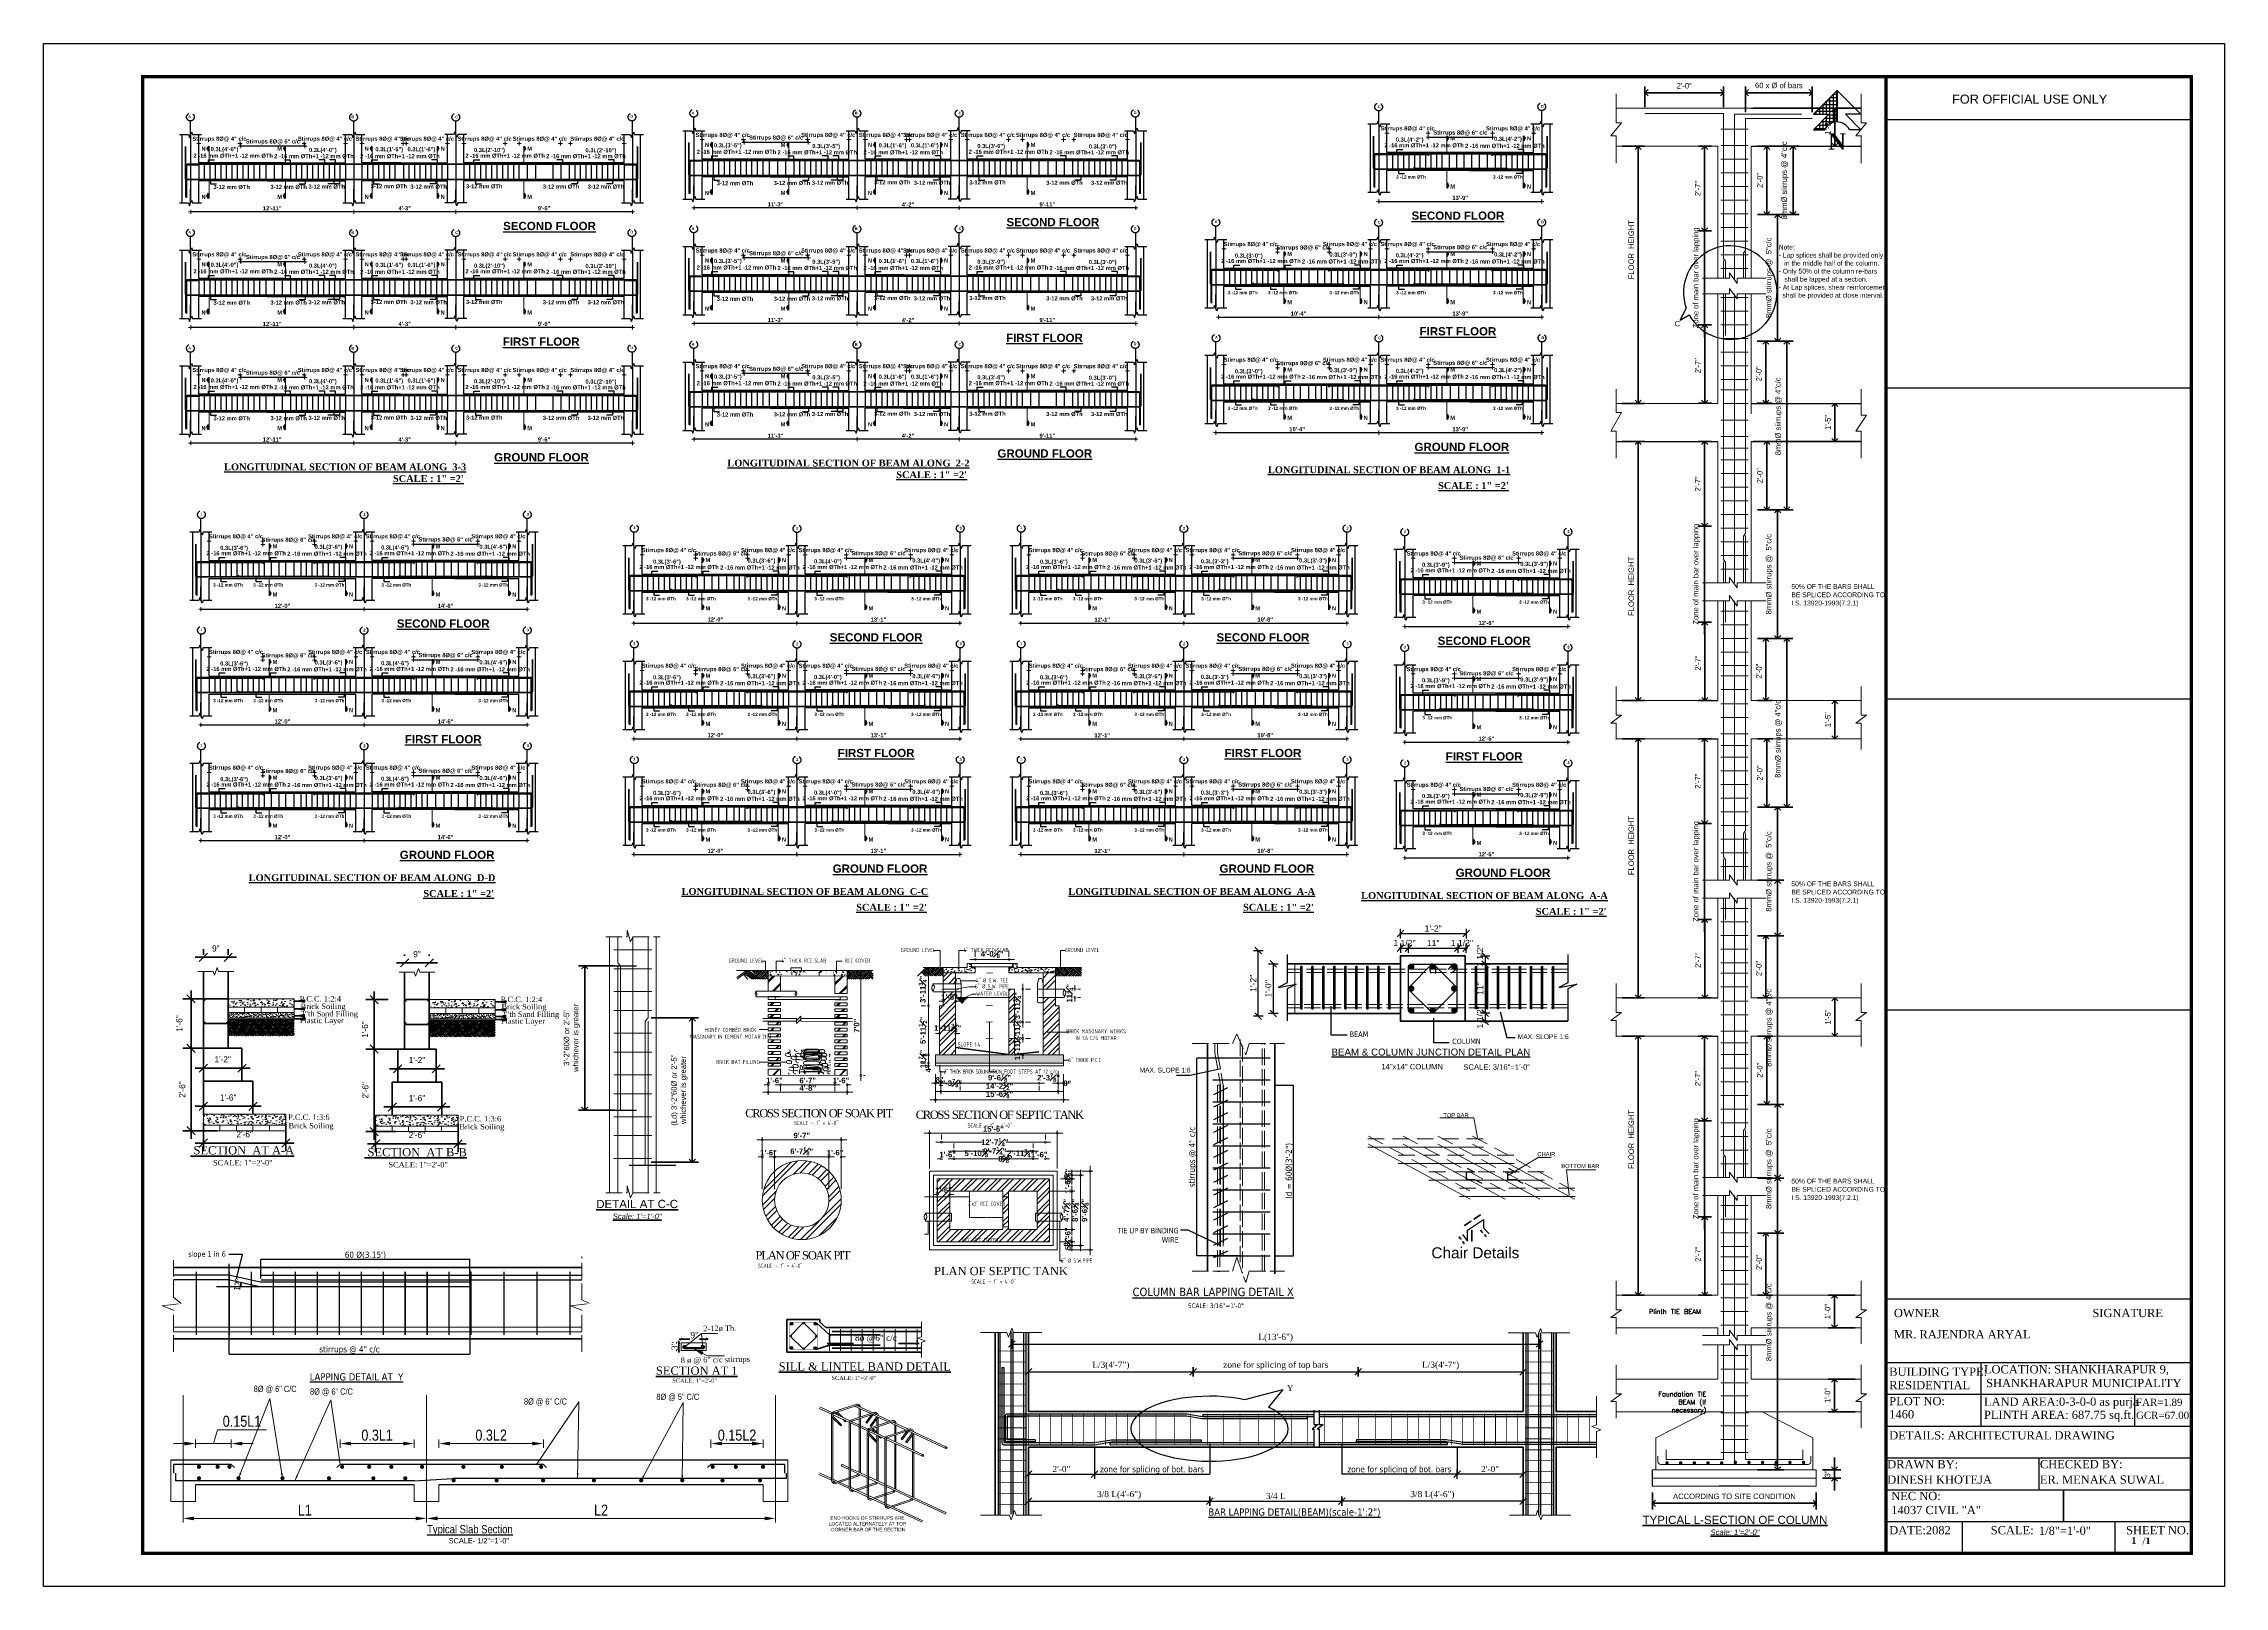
# Model space of a CAD drawing. Header units: inches. Extents: x -9998782 to 66725, y -6520505 to 8308.
# Drawn here: x -4996473 to -4993298, y -3259493 to -3257248 of the extents above; entities that cross this region are included whole.
import ezdxf
from ezdxf.enums import TextEntityAlignment as Align

# ---------------------------------------------------------------- set-up
doc = ezdxf.new("R2010")
doc.units = ezdxf.units.IN
doc.header["$LTSCALE"] = 2
doc.header["$MEASUREMENT"] = 0
doc.header["$PDMODE"] = 34
for name, pattern in [('ACAD_ISO02W100', [15, 12, -3]), ('ACAD_ISO08W100', [36, 24, -3, 6, -3]), ('DASHDOTX2', [50.8, 25.4, -12.7, 0, -12.7]), ('DASHED2', [0.375, 0.25, -0.125]), ('HIDDEN', [0.375, 0.25, -0.125])]:
    doc.linetypes.add(name, pattern=pattern)
doc.layers.get('0').update_dxf_attribs({"linetype": 'CONTINUOUS'})
doc.layers.get('DEFPOINTS').update_dxf_attribs({"color": 141, "linetype": 'CONTINUOUS'})
for name, color, linetype, lineweight in [('0_Dimension', 72, 'CONTINUOUS', 9), ('1', 7, 'CONTINUOUS', 13), ('4TEXT', 7, 'CONTINUOUS', 20), ('A-WALL', 5, 'CONTINUOUS', 35), ('BAR', 5, 'CONTINUOUS', 40), ('CEN_LINE', 131, 'DASHDOTX2', 13), ('column rod', 1, 'CONTINUOUS', 50), ('concrete', 8, 'CONTINUOUS', 9), ('D-DIM', 5, 'CONTINUOUS', 18), ('DIM_LINE', 173, 'CONTINUOUS', 20), ('dimension', 160, 'CONTINUOUS', 15), ('dimensions', 7, 'CONTINUOUS', 15), ('dimentions', 5, 'CONTINUOUS', 9), ('DIMSTR', 5, 'CONTINUOUS', 13), ('door', 20, 'CONTINUOUS', 35), ('ele light', 7, 'CONTINUOUS', 25), ('HATCH', 60, 'ACAD_ISO02W100', 13), ('HATCH1', 4, 'ACAD_ISO02W100', 13), ('OUTLINE', 1, 'CONTINUOUS', 25), ('rcc bar', 2, 'CONTINUOUS', 20), ('RCC LINE', 200, 'CONTINUOUS', 18), ('Rebars', 1, 'CONTINUOUS', 13), ('REN', 242, 'CONTINUOUS', 30), ('REN-1', 212, 'CONTINUOUS', 30), ('SHEETS', 7, 'CONTINUOUS', 60), ('steps', 253, 'CONTINUOUS', 20), ('STIRRUPS', 14, 'CONTINUOUS', 18), ('sxdcf', 8, 'ACAD_ISO08W100', 20), ('temp-partn', 214, 'CONTINUOUS', 15), ('TEX', 210, 'CONTINUOUS', 25), ('TEXT', 181, 'CONTINUOUS', 25), ('Text 0.200', 122, 'CONTINUOUS', 20), ('texts', 152, 'CONTINUOUS', 35), ('tile', 21, 'CONTINUOUS', 9), ('Toilet', 7, 'CONTINUOUS', 25), ('TRENCH', 1, 'CONTINUOUS', 35), ('WALL ELV', 20, 'CONTINUOUS', 20), ('WALL SEC', 2, 'CONTINUOUS', 35)]:
    doc.layers.add(name, color=color, linetype=linetype, lineweight=lineweight)
for name, color, linetype in [('Beam', 170, 'CONTINUOUS'), ('column', 4, 'CONTINUOUS'), ('DIM', 5, 'CONTINUOUS'), ('STIRRUP', 10, 'CONTINUOUS'), ('WAll', 20, 'CONTINUOUS')]:
    doc.layers.add(name, color=color, linetype=linetype)
doc.styles.add('1.8 str', font='times.ttf', dxfattribs={"width": 0.8, "height": 6})
doc.styles.add('AERIAL', font='arial.ttf')
doc.styles.add('arial narrow', font='ARIALN.TTF')
doc.styles.add('Capt 1', font='arial.ttf', dxfattribs={"height": 12})
doc.styles.add('int text 1in-4ft', font='trebuc.ttf', dxfattribs={"height": 3.5})
doc.styles.add('Labels', font='arial.ttf', dxfattribs={"height": 8})
doc.styles.add('Lettring Text', font='arial.ttf')
doc.styles.add('NIR', font='COPRGTL.TTF')
doc.styles.add('ordinary', font='times.ttf')
doc.styles.add('PRABIN', font='BKANT.TTF', dxfattribs={"height": 8})
doc.styles.add('PUMORI', font='arial.ttf')
doc.styles.add('ramon', font='arial.ttf')
doc.styles.add('ROMANS', font='Romans.shx', dxfattribs={"width": 0.8})
doc.styles.add('S-111', font='tahoma.ttf', dxfattribs={"height": 8})
doc.styles.add('S2', font='txt.shx', dxfattribs={"height": 3})
doc.styles.get("Standard").update_dxf_attribs({"font": 'ARIALN.TTF'})
doc.styles.add('STYLE1', font='arialbd.ttf')
doc.styles.add('TAHOMA', font='tahoma.ttf', dxfattribs={"height": 9})
doc.styles.add('technical', font='technic_.ttf', dxfattribs={"height": 6.5})
doc.styles.add('Text', font='GOTHIC.TTF', dxfattribs={"height": 6})
doc.styles.add('TIMES', font='times.ttf')
doc.styles.add('times new roman', font='times.ttf', dxfattribs={"height": 7})
doc.styles.add('titles', font='arial.ttf')
doc.dimstyles.new('1', dxfattribs={"dimtxt": 3, "dimasz": 0.15, "dimexe": 1, "dimexo": 1, "dimgap": 0.055, "dimtad": 1, "dimdec": 3, "dimlfac": 1000, "dimzin": 0, "dimdsep": 46, "dimlunit": 4, "dimtxsty": 'ROMANS', "dimblk": 'OBLIQUE', "dimcen": 0, "dimdle": 0.15, "dimclrd": 4, "dimclre": 4, "dimclrt": 7, "dimadec": 0, "dimazin": 0, "dimtfac": 1, "dimtdec": 3, "dimtofl": 0, "dimtmove": 2, "dimatfit": 3, "dimldrblk": 'OBLIQUE', "dimfxl": 2, "dimfxlon": 1, "dimtolj": 1, "dimtzin": 0, "dimlwd": -1, "dimarcsym": 0})
doc.dimstyles.new('1.4', dxfattribs={"dimscale": 0, "dimtxt": 6, "dimasz": 0.5, "dimexe": 2, "dimexo": 9, "dimgap": 2, "dimtad": 1, "dimdec": 0, "dimlfac": 0.5, "dimzin": 3, "dimdsep": 46, "dimlunit": 4, "dimtxsty": '1.8 str', "dimblk": 'DIM', "dimcen": 3, "dimdle": 3, "dimse1": 1, "dimse2": 1, "dimclrd": 256, "dimclre": 256, "dimclrt": 7, "dimadec": 1, "dimazin": 2, "dimtfac": 1, "dimtdec": 0, "dimtix": 1, "dimtofl": 0, "dimtmove": 2, "dimatfit": 3, "dimldrblk": 'arrow', "dimfxl": 2, "dimfrac": 2, "dimtolj": 2, "dimtzin": 0, "dimarcsym": 0})
doc.dimstyles.new('ARROW', dxfattribs={"dimscale": 96, "dimtxt": 9, "dimasz": 0.125, "dimexe": 0.078125, "dimexo": 0.09375, "dimgap": 0.03125, "dimtad": 1, "dimdec": 0, "dimzin": 3, "dimdsep": 46, "dimlunit": 4, "dimtxsty": 'TAHOMA', "dimcen": 0.09375, "dimclrd": 256, "dimclre": 256, "dimclrt": 256, "dimadec": 0, "dimazin": 0, "dimtfac": 1, "dimtdec": 0, "dimtmove": 0, "dimatfit": 3, "dimfxl": 1, "dimfrac": 2, "dimtolj": 1, "dimtzin": 0, "dimarcsym": 0})
doc.dimstyles.new('Copy of Niranjan', dxfattribs={"dimtxt": 4, "dimasz": 4, "dimexe": 1.5, "dimexo": 0, "dimgap": 1, "dimtad": 1, "dimdec": 0, "dimzin": 0, "dimdsep": 46, "dimlunit": 3, "dimtxsty": 'Standard', "dimcen": 0.09, "dimclrd": 7, "dimclre": 256, "dimclrt": 7, "dimadec": 0, "dimazin": 0, "dimtfac": 0.333333, "dimtdec": 0, "dimtmove": 1, "dimatfit": 1, "dimfxl": 1.5, "dimfxlon": 1, "dimtolj": 1, "dimtzin": 0, "dimlwd": -1, "dimlwe": -1, "dimarcsym": 0})
doc.dimstyles.new("Copy of S-2'", dxfattribs={"dimscale": 96, "dimtxt": 9, "dimasz": 0.09375, "dimexe": 0.09375, "dimexo": 0.09375, "dimgap": 0.0625, "dimtad": 1, "dimdec": 0, "dimlfac": 0.25, "dimzin": 3, "dimdsep": 46, "dimlunit": 3, "dimtxsty": 'PRABIN', "dimblk": 'OPEN90', "dimcen": 0.09375, "dimdle": 0.09375, "dimclrd": 256, "dimclre": 34, "dimclrt": 256, "dimadec": 0, "dimazin": 1, "dimtfac": 1, "dimtdec": 0, "dimtix": 1, "dimtmove": 0, "dimatfit": 3, "dimldrblk": 'DOTSMALL', "dimfxl": 1, "dimtolj": 1, "dimtzin": 1, "dimarcsym": 0})
doc.dimstyles.new('Copy of Standard', dxfattribs={"dimtxt": 6, "dimasz": 2.875, "dimexe": 2, "dimexo": 4, "dimgap": 2, "dimtad": 1, "dimdec": 0, "dimrnd": 1, "dimzin": 0, "dimdsep": 46, "dimlunit": 4, "dimtxsty": 'Lettring Text', "dimcen": 0.1, "dimclrd": 7, "dimclre": 7, "dimclrt": 7, "dimazin": 0, "dimtfac": 0.645, "dimtdec": 0, "dimtmove": 1, "dimatfit": 0, "dimfxl": 3, "dimfxlon": 1, "dimtfillclr": 256, "dimtolj": 1, "dimtzin": 0, "dimlwd": -1, "dimlwe": -1, "dimarcsym": 2})
doc.dimstyles.new('dim 1in-4ft', dxfattribs={"dimscale": 0.5, "dimtxt": 3.5, "dimasz": 3, "dimexe": 6, "dimexo": 12, "dimgap": 1, "dimtad": 1, "dimzin": 0, "dimdsep": 46, "dimlunit": 4, "dimtxsty": 'int text 1in-4ft', "dimblk": 'DOT', "dimcen": 4, "dimdle": 6, "dimclrt": 7, "dimadec": 0, "dimazin": 0, "dimtfac": 1, "dimtofl": 0, "dimtmove": 0, "dimatfit": 3, "dimfxl": 7, "dimfxlon": 1, "dimtolj": 1, "dimtzin": 0, "dimarcsym": 0})
doc.dimstyles.new('dim stirrups', dxfattribs={"dimscale": 0.04, "dimtxt": 60, "dimasz": 48.5, "dimexe": 19.6875, "dimexo": 0, "dimgap": 18.3125, "dimtad": 1, "dimdec": 0, "dimzin": 0, "dimdsep": 46, "dimlunit": 3, "dimtxsty": 'Standard', "dimcen": 0.15, "dimdle": 0.15, "dimclrd": 256, "dimclrt": 1, "dimazin": 1, "dimtfac": 1, "dimtdec": 0, "dimtofl": 0, "dimtmove": 1, "dimatfit": 2, "dimfxl": 19.6875, "dimfxlon": 1, "dimtolj": 1, "dimtzin": 0, "dimlwd": -1, "dimlwe": -1, "dimarcsym": 0})
doc.dimstyles.new("gan1'", dxfattribs={"dimscale": 96, "dimtxt": 0.09375, "dimasz": 0.012, "dimexe": 0.09375, "dimexo": 0.15625, "dimgap": 0.03, "dimtad": 1, "dimdec": 1, "dimlfac": 0.125, "dimzin": 3, "dimdsep": 46, "dimlunit": 4, "dimtxsty": 'times new roman', "dimblk": 'gg', "dimcen": 0.09375, "dimdle": 0.09375, "dimse1": 1, "dimse2": 1, "dimclre": 34, "dimadec": 0, "dimazin": 0, "dimtfac": 1, "dimtdec": 1, "dimtix": 1, "dimtmove": 0, "dimatfit": 3, "dimfxl": 1, "dimfrac": 2, "dimtolj": 1, "dimtzin": 1, "dimarcsym": 0})
doc.dimstyles.new("gan2'", dxfattribs={"dimscale": 96, "dimtxt": 0.09375, "dimasz": 0.012, "dimexe": 0.09375, "dimexo": 0.15625, "dimgap": 0.03, "dimtad": 1, "dimdec": 1, "dimlfac": 0.25, "dimzin": 3, "dimdsep": 46, "dimlunit": 4, "dimtxsty": 'times new roman', "dimblk": 'gg', "dimcen": 0.09375, "dimdle": 0.09375, "dimse1": 1, "dimse2": 1, "dimclre": 34, "dimadec": 0, "dimazin": 0, "dimtfac": 1, "dimtdec": 1, "dimtix": 1, "dimtmove": 0, "dimatfit": 3, "dimfxl": 1, "dimfrac": 2, "dimtolj": 1, "dimtzin": 1, "dimarcsym": 0})
doc.dimstyles.new('nir', dxfattribs={"dimtxt": 7, "dimasz": 3, "dimexe": 3, "dimexo": 3, "dimgap": 2, "dimtad": 1, "dimdec": 0, "dimzin": 3, "dimlunit": 4, "dimtxsty": 'TIMES', "dimblk": 'OBLIQUE', "dimcen": 2.5, "dimdle": 3, "dimclrt": 3, "dimadec": 0, "dimazin": 0, "dimtfac": 1, "dimtdec": 0, "dimtmove": 2, "dimatfit": 3, "dimfxl": 1, "dimarcsym": 0})
doc.dimstyles.new('nir 96', dxfattribs={"dimscale": 4, "dimtxt": 1.75, "dimasz": 1, "dimexe": 1, "dimexo": 2, "dimgap": 0.5, "dimtad": 1, "dimdec": 0, "dimzin": 3, "dimlunit": 4, "dimtxsty": 'ordinary', "dimblk": 'DOT', "dimcen": 2.5, "dimdle": 3, "dimclrt": 3, "dimadec": 0, "dimazin": 0, "dimtfac": 1, "dimtdec": 0, "dimtix": 1, "dimtmove": 2, "dimatfit": 3, "dimfxl": 3, "dimfxlon": 1, "dimarcsym": 0})
doc.dimstyles.new('nir24', dxfattribs={"dimscale": 0.25, "dimtxt": 9, "dimasz": 3, "dimexe": 3, "dimexo": 12, "dimgap": 2, "dimtad": 1, "dimdec": 0, "dimzin": 3, "dimlunit": 4, "dimtxsty": 'ordinary', "dimblk": 'OBLIQUE', "dimcen": 2.5, "dimdle": 3, "dimclrt": 3, "dimadec": 0, "dimazin": 0, "dimtfac": 1, "dimtdec": 0, "dimtmove": 2, "dimatfit": 3, "dimfxl": 1, "dimarcsym": 0})
doc.dimstyles.new('Ronika', dxfattribs={"dimtxt": 8, "dimasz": 6, "dimexe": 4, "dimexo": 16, "dimgap": 2, "dimtad": 1, "dimdec": 3, "dimzin": 3, "dimdsep": 46, "dimlunit": 4, "dimtxsty": 'STYLE1', "dimblk": 'DOTSMALL', "dimcen": 2, "dimdle": 8, "dimclrd": 256, "dimclre": 7, "dimclrt": 256, "dimadec": 0, "dimazin": 0, "dimtfac": 0.75, "dimtdec": 3, "dimtix": 1, "dimtofl": 0, "dimtmove": 2, "dimatfit": 3, "dimfxl": 1, "dimfrac": 1, "dimtolj": 1, "dimtzin": 0, "dimlwd": 13, "dimlwe": 13, "dimarcsym": 0})
doc.dimstyles.new("S-2'", dxfattribs={"dimscale": 96, "dimtxt": 9, "dimasz": 0.003, "dimexe": 0.09375, "dimexo": 0.09375, "dimgap": 0.0625, "dimtad": 1, "dimdec": 0, "dimlfac": 0.25, "dimzin": 3, "dimdsep": 46, "dimlunit": 3, "dimtxsty": 'S-111', "dimblk": 'S', "dimcen": 0.09375, "dimdle": 0.09375, "dimse1": 1, "dimse2": 1, "dimadec": 0, "dimazin": 1, "dimtfac": 1, "dimtdec": 0, "dimtix": 1, "dimtmove": 0, "dimatfit": 3, "dimldrblk": 'DOTSMALL', "dimfxl": 1, "dimtolj": 1, "dimtzin": 1, "dimarcsym": 0})
doc.dimstyles.new('S8', dxfattribs={"dimtxt": 7, "dimasz": 2, "dimexe": 6, "dimexo": 18, "dimgap": 1.9375, "dimtad": 1, "dimdec": 1, "dimzin": 3, "dimdsep": 46, "dimlunit": 4, "dimtxsty": 'ramon', "dimblk": 'dot 2', "dimcen": 0.09375, "dimse1": 1, "dimse2": 1, "dimclrd": 1, "dimclre": 1, "dimclrt": 256, "dimadec": 0, "dimazin": 0, "dimtfac": 0.75, "dimtdec": 1, "dimtix": 1, "dimtmove": 1, "dimatfit": 3, "dimldrblk": 'DOT', "dimfxl": 1, "dimtolj": 1, "dimtzin": 0, "dimlwd": 9, "dimlwe": 9, "dimarcsym": 0})
doc.dimstyles.get("Standard").update_dxf_attribs({"dimtxt": 0.18, "dimasz": 0.18, "dimexe": 0.18, "dimexo": 0.0625, "dimgap": 0.09, "dimtad": 0, "dimtih": 1, "dimtoh": 1, "dimdec": 4, "dimzin": 0, "dimdsep": 46, "dimtxsty": 'Standard', "dimcen": 0.09, "dimadec": 0, "dimazin": 0, "dimtfac": 1, "dimtdec": 4, "dimtofl": 0, "dimtmove": 0, "dimatfit": 3, "dimfxl": 1, "dimtolj": 1, "dimtzin": 0, "dimarcsym": 0})
pattern_1 = [(50, (-304825.981, 177459.022), (12.9106833, -1.1295384), [1.35, -14.85]), (355, (-304825.981, 177459.022), (-2.497524, 13.5394584), [1.08, -11.88]), (100.4514, (-304824.906, 177458.928), (10.4131689, 12.4099118), [1.1473234, -12.620558]), (46.1842, (-304825.981, 177462.622), (19.2103389, -2.9793423), [2.025, -22.275]), (96.6356, (-304824.38, 177462.374), (16.8239287, 17.5341217), [1.7209852, -18.930834]), (351.1842, (-304825.981, 177462.622), (16.823915, 17.5341348), [1.62, -17.82]), (21, (-304824.181, 177461.722), (10.74432694, -7.24714003), [1.35, -14.85]), (326, (-304824.181, 177461.722), (4.379676, 13.0527008), [1.08, -11.88]), (71.4514, (-304823.286, 177461.118), (15.1240073, 5.8055489), [1.1473234, -12.620558]), (37.5, (-304825.9814, 177459.022), (0.2188774, 5.99208937), [0, -11.736, 0, -12.06, 0, -11.925]), (7.5, (-304825.9814, 177459.022), (4.73525167, 7.09941081), [0, -6.876, 0, -11.466, 0, -4.545]), (327.5, (-304829.9954, 177459.022), (9.60880385, -0.40598769), [0, -4.5, 0, -14.04, 0, -18.63]), (317.5, (-304831.7954, 177459.022), (10.49735105, 1.8018897), [0, -5.85, 0, -9.324, 0, -13.23])]
pattern_2 = [(45, (-304825.981, 177459.022), (-8.8388348, 8.8388348), []), (45, (-304825.981, 177465.272), (-8.8388348, 8.8388348), [])]
pattern_3 = [(45, (-304825.981, 177459.022), (-7.9549513, 7.9549513), []), (45, (-304820.678, 177459.022), (-7.9549513, 7.9549513), [])]
pattern_4 = [(90, (-3680.62, 0), (-12.5, 0), [])]

# ---------------------------------------------------------------- blocks, each defined once
blk = doc.blocks.new('SDEGH')
at = {"layer": 'TEXT'}
h = blk.add_hatch(dxfattribs=at)
h.set_pattern_fill('NET', color=256, scale=40, style=0)
h.set_pattern_definition([(0, (43922.391, -13181.093), (0, 5), []), (90, (43922.391, -13181.093), (-5, 3e-16), [])])
h.paths.add_polyline_path([(52300.8, -9226.1), (52266.3, -9260.6), (52288.8, -9260.6), (52266.3, -9283.1), (52282.8, -9283.1, -0.284572), (52300.8, -9272)])
blk.add_line((52300.8, -9226.1), (52300.8, -9272), dxfattribs=at)
at = {"layer": 'WAll'}
for p, q in [((52266.3, -9260.6), (52300.8, -9226.1)), ((52335.4, -9260.6), (52300.8, -9226.1)), ((52266.3, -9260.6), (52288.8, -9260.6)), ((52266.3, -9283.1), (52288.8, -9260.6)), ((52335.4, -9260.6), (52312.9, -9260.6)), ((52335.4, -9283.1), (52312.9, -9260.6)), ((52266.3, -9283.1), (52282.8, -9283.1)), ((52335.4, -9283.1), (52318.8, -9283.1))]:
    blk.add_line(p, q, dxfattribs=at)
blk.add_arc((52300.8, -9292), 20.1, 26.4605, 153.5395, dxfattribs=at)
at = {"layer": 'DEFPOINTS', "insert": (52287.7, -9288.2), "char_height": 24, "width": 23.16, "attachment_point": 1}
blk.add_mtext('{\\fTimes New Roman|b1|i0|c0|p18;N}', dxfattribs=at)
blk = doc.blocks.new('_Oblique')
at = {"color": 0, "linetype": 'ByBlock', "lineweight": -2}
blk.add_line((-0.5, -0.5), (0.5, 0.5), dxfattribs=at)
blk = doc.blocks.new('*D54')
at = {"layer": 'DEFPOINTS', "color": 0, "transparency": 16777216}
for p in [(65065.75, -81583.07), (65097.75, -81583.07), (65097.75, -81584.77)]:
    blk.add_point(p, dxfattribs=at)
at = {"layer": 'DIM_LINE', "color": 0, "lineweight": -2, "transparency": 16777216}
for p, q in [((65065, -81583.07), (65074.56, -81583.07)), ((65065.75, -81580.07), (65065.75, -81582.32)), ((65098.5, -81583.07), (65090.88, -81583.07)), ((65097.75, -81581.77), (65097.75, -81582.32))]:
    blk.add_line(p, q, dxfattribs=at)
at = {"layer": 'DIM_LINE', "color": 0, "lineweight": -2, "transparency": 16777216, "xscale": 0.75, "yscale": 0.75, "zscale": 0.75, "rotation": 180}
blk.add_blockref('_Oblique', (65065.75, -81583.07), dxfattribs=at)
at = {"layer": 'DIM_LINE', "color": 0, "lineweight": -2, "transparency": 16777216, "xscale": 0.75, "yscale": 0.75, "zscale": 0.75}
blk.add_blockref('_Oblique', (65097.75, -81583.07), dxfattribs=at)
at = {"layer": 'DIM_LINE', "color": 3, "transparency": 16777216, "insert": (65082.72, -81581.29), "char_height": 2.25, "attachment_point": 5, "style": 'ordinary'}
blk.add_mtext('8ø @6" c/c', dxfattribs=at)
blk = doc.blocks.new('*D55')
at = {"layer": 'DEFPOINTS', "color": 0, "transparency": 16777216}
for p in [(65013.02, -81582.8), (65010.98, -81585.59), (65013.02, -81585.59)]:
    blk.add_point(p, dxfattribs=at)
at = {"layer": 'DIM_LINE', "color": 0, "lineweight": -2, "transparency": 16777216}
for p, q in [((65010.02, -81582.8), (65010.23, -81582.8)), ((65010.98, -81582.05), (65010.98, -81586.34)), ((65010.02, -81585.59), (65010.23, -81585.59))]:
    blk.add_line(p, q, dxfattribs=at)
at = {"layer": 'DIM_LINE', "color": 0, "lineweight": -2, "transparency": 16777216, "xscale": 0.75, "yscale": 0.75, "zscale": 0.75}
for p, rotation in [((65010.98, -81582.8), 90), ((65010.98, -81585.59), 270)]:
    blk.add_blockref('_Oblique', p, dxfattribs=dict(at, rotation=rotation))
at = {"layer": 'DIM_LINE', "color": 3, "transparency": 16777216, "insert": (65009.47, -81583.91), "char_height": 2.25, "attachment_point": 5, "rotation": 90, "style": 'ordinary'}
blk.add_mtext('3"', dxfattribs=at)
blk = doc.blocks.new('*D56')
at = {"layer": 'DEFPOINTS', "color": 0, "transparency": 16777216}
for p in [(65011.86, -81583.62), (65020.86, -81581.42), (65020.86, -81583.62)]:
    blk.add_point(p, dxfattribs=at)
at = {"layer": 'DIM_LINE', "color": 0, "lineweight": -2, "transparency": 16777216}
for p, q in [((65011.11, -81581.42), (65014.92, -81581.42)), ((65011.86, -81580.62), (65011.86, -81580.67)), ((65021.61, -81581.42), (65018.5, -81581.42)), ((65020.86, -81580.62), (65020.86, -81580.67))]:
    blk.add_line(p, q, dxfattribs=at)
at = {"layer": 'DIM_LINE', "color": 0, "lineweight": -2, "transparency": 16777216, "xscale": 0.75, "yscale": 0.75, "zscale": 0.75, "rotation": 180}
blk.add_blockref('_Oblique', (65011.86, -81581.42), dxfattribs=at)
at = {"layer": 'DIM_LINE', "color": 0, "lineweight": -2, "transparency": 16777216, "xscale": 0.75, "yscale": 0.75, "zscale": 0.75}
blk.add_blockref('_Oblique', (65020.86, -81581.42), dxfattribs=at)
at = {"layer": 'DIM_LINE', "color": 3, "transparency": 16777216, "insert": (65016.71, -81580), "char_height": 2.25, "attachment_point": 5, "style": 'ordinary'}
blk.add_mtext('9"', dxfattribs=at)
blk = doc.blocks.new('*D167')
at = {"layer": '0_Dimension', "color": 0, "linetype": 'Continuous', "lineweight": -2, "transparency": 16777216}
for p, q in [((143016.4, -37331.1), (143006.9, -37337.5)), ((142993.1, -37346.7), (143002.6, -37340.3))]:
    blk.add_line(p, q, dxfattribs=at)
at = {"layer": '0_Dimension', "color": 0, "linetype": 'Continuous', "lineweight": 5, "transparency": 16777216}
for p, q in [((143016.6, -37331.6), (143016.1, -37330.7)), ((142993.3, -37347.1), (142992.8, -37346.2))]:
    blk.add_line(p, q, dxfattribs=at)
at = {"layer": 'DEFPOINTS', "color": 0, "linetype": 'Continuous', "transparency": 16777216}
for p in [(143016.4, -37331.1), (142997.4, -37353.2), (143020.8, -37337.7)]:
    blk.add_point(p, dxfattribs=at)
at = {"layer": '0_Dimension', "linetype": 'Continuous', "transparency": 16777216, "insert": (143004.7, -37338.9), "char_height": 1, "attachment_point": 5, "rotation": 33.6386, "style": 'arial narrow'}
blk.add_mtext('\\A1;2\'-4" [711.20]', dxfattribs=at)
blk = doc.blocks.new('*D168')
at = {"layer": '0_Dimension', "color": 0, "linetype": 'Continuous', "lineweight": 5, "transparency": 16777216}
for p, q in [((143003.2, -37353.2), (143004.2, -37353.2)), ((143003.2, -37369.2), (143004.2, -37369.2))]:
    blk.add_line(p, q, dxfattribs=at)
at = {"layer": '0_Dimension', "color": 0, "linetype": 'Continuous', "lineweight": -2, "transparency": 16777216}
for p, q in [((143003.7, -37353.2), (143003.7, -37360.8)), ((143003.7, -37369.2), (143003.7, -37361.7))]:
    blk.add_line(p, q, dxfattribs=at)
at = {"layer": 'DEFPOINTS', "color": 0, "linetype": 'Continuous', "transparency": 16777216}
for p in [(142997.4, -37353.2), (142997.4, -37369.2), (143003.7, -37369.2)]:
    blk.add_point(p, dxfattribs=at)
at = {"layer": '0_Dimension', "linetype": 'Continuous', "transparency": 16777216, "insert": (143003.7, -37361.2), "char_height": 1, "attachment_point": 5, "rotation": 90, "style": 'arial narrow'}
blk.add_mtext('\\A1;3"', dxfattribs=at)
blk = doc.blocks.new('*D169')
at = {"layer": '0_Dimension', "color": 0, "linetype": 'Continuous', "lineweight": 5, "transparency": 16777216}
for p, q in [((142985.9, -37362.9), (142985.1, -37363.5)), ((142993.1, -37372.5), (142992.3, -37373.1))]:
    blk.add_line(p, q, dxfattribs=at)
at = {"layer": '0_Dimension', "color": 0, "linetype": 'Continuous', "lineweight": -2, "transparency": 16777216}
for p, q in [((142985.5, -37363.2), (142987.9, -37366.4)), ((142992.7, -37372.8), (142990.3, -37369.6))]:
    blk.add_line(p, q, dxfattribs=at)
at = {"layer": 'DEFPOINTS', "color": 0, "linetype": 'Continuous', "transparency": 16777216}
for p in [(142985.5, -37363.2), (142990.3, -37359.6), (142997.4, -37369.2)]:
    blk.add_point(p, dxfattribs=at)
at = {"layer": '0_Dimension', "linetype": 'Continuous', "transparency": 16777216, "insert": (142989.1, -37368), "char_height": 1, "attachment_point": 5, "rotation": 306.7222, "style": 'arial narrow'}
blk.add_mtext("\\A1;1' [304.80]", dxfattribs=at)
blk = doc.blocks.new('*D170')
at = {"layer": '0_Dimension', "color": 0, "linetype": 'Continuous', "lineweight": 5, "transparency": 16777216}
for p, q in [((143017, -37353.2), (143016.2, -37353.9)), ((143025.1, -37362), (143024.3, -37362.7))]:
    blk.add_line(p, q, dxfattribs=at)
at = {"layer": '0_Dimension', "color": 0, "linetype": 'Continuous', "lineweight": -2, "transparency": 16777216}
for p, q in [((143016.6, -37353.5), (143019.3, -37356.5)), ((143024.7, -37362.4), (143022, -37359.4))]:
    blk.add_line(p, q, dxfattribs=at)
at = {"layer": 'DEFPOINTS', "color": 0, "linetype": 'Continuous', "transparency": 16777216}
for p in [(143020.8, -37349.7), (143024.7, -37362.4), (143028.9, -37358.6)]:
    blk.add_point(p, dxfattribs=at)
at = {"layer": '0_Dimension', "linetype": 'Continuous', "transparency": 16777216, "insert": (143020.7, -37358), "char_height": 1, "attachment_point": 5, "rotation": 312.4917, "style": 'arial narrow'}
blk.add_mtext("\\A1;1' [304.80]", dxfattribs=at)
blk = doc.blocks.new('*D97')
at = {"layer": 'DEFPOINTS', "color": 0, "lineweight": -3, "transparency": 16777216}
for p in [(81384, 74775.6), (81446, 74775.6), (81446, 74487.8)]:
    blk.add_point(p, dxfattribs=at)
at = {"layer": 'DIM', "color": 0, "lineweight": -2, "transparency": 16777216}
for p, q in [((81445.8, 74775.6), (81383.9, 74775.6)), ((81384, 74487.9), (81384, 74775.5)), ((81445.8, 74487.8), (81383.9, 74487.8))]:
    blk.add_line(p, q, dxfattribs=at)
at = {"layer": 'DIM', "color": 0, "lineweight": -3, "transparency": 16777216}
for points in [[(81384, 74775.5), (81384, 74775.5), (81384, 74775.6)], [(81384, 74487.9), (81384, 74487.9), (81384, 74487.8)]]:
    blk.add_solid(points, dxfattribs=at)
at = {"layer": 'DIM', "color": 7, "transparency": 16777216, "insert": (81378, 74631.7), "char_height": 9, "attachment_point": 5, "rotation": 90, "style": 'TAHOMA'}
blk.add_mtext('\\A1;stirrups @ 4" c/c', dxfattribs=at)
blk = doc.blocks.new('*D98')
at = {"layer": 'DEFPOINTS', "color": 0, "lineweight": -3, "transparency": 16777216}
for p in [(81497.1, 74736), (81524.4, 74736), (81497.1, 74487.6)]:
    blk.add_point(p, dxfattribs=at)
at = {"layer": 'DIM', "color": 0, "lineweight": -2, "transparency": 16777216}
for p, q in [((81497.3, 74736), (81524.4, 74736)), ((81524.4, 74487.7), (81524.4, 74735.9)), ((81497.3, 74487.6), (81524.4, 74487.6))]:
    blk.add_line(p, q, dxfattribs=at)
at = {"layer": 'DIM', "color": 0, "lineweight": -3, "transparency": 16777216}
for points in [[(81524.3, 74735.9), (81524.4, 74735.9), (81524.4, 74736)], [(81524.3, 74487.7), (81524.4, 74487.7), (81524.4, 74487.6)]]:
    blk.add_solid(points, dxfattribs=at)
at = {"layer": 'DIM', "color": 7, "transparency": 16777216, "insert": (81518.4, 74611.8), "char_height": 9, "attachment_point": 5, "rotation": 90, "style": 'TAHOMA'}
blk.add_mtext('\\A1;ld = 60%%C(3\'-2")', dxfattribs=at)
blk = doc.blocks.new('_DOTSMALL')
at = {"color": 0, "linetype": 'ByBlock', "const_width": 0.5}
blk.add_lwpolyline([(-0.0625, 0, 1), (0.0625, 0, 1)], format="xyb", close=True, dxfattribs=at)
blk = doc.blocks.new('*D105')
at = {"layer": 'DEFPOINTS', "color": 0, "transparency": 16777216}
for p in [(-176301.2, 44057), (-176319.2, 43994.2), (-176301.2, 43994.1)]:
    blk.add_point(p, dxfattribs=at)
at = {"layer": 'DIM_LINE', "lineweight": 13, "transparency": 16777216}
for p, q in [((-176319.2, 44057), (-176325.2, 44057)), ((-176301.2, 44057), (-176295.2, 44057))]:
    blk.add_line(p, q, dxfattribs=at)
at = {"layer": 'DIM_LINE', "color": 7, "lineweight": 13, "transparency": 16777216}
for p, q in [((-176319.2, 44010.2), (-176319.2, 44061)), ((-176301.2, 44010.1), (-176301.2, 44061))]:
    blk.add_line(p, q, dxfattribs=at)
at = {"layer": 'DIM_LINE', "lineweight": 13, "transparency": 16777216, "xscale": 6, "yscale": 6, "zscale": 6}
blk.add_blockref('_DOTSMALL', (-176319.2, 44057), dxfattribs=at)
at = {"layer": 'DIM_LINE', "lineweight": 13, "transparency": 16777216, "xscale": 6, "yscale": 6, "zscale": 6, "rotation": 180}
blk.add_blockref('_DOTSMALL', (-176301.2, 44057), dxfattribs=at)
at = {"layer": 'DIM_LINE', "transparency": 16777216, "insert": (-176310.2, 44063.1), "char_height": 8, "attachment_point": 5, "style": 'STYLE1'}
blk.add_mtext('\\A1;1\'-6"', dxfattribs=at)
blk = doc.blocks.new('*D106')
at = {"layer": 'DEFPOINTS', "color": 0, "transparency": 16777216}
for p in [(-176301.3, 44050.5), (-176222.2, 44057), (-176222.2, 44050.5)]:
    blk.add_point(p, dxfattribs=at)
at = {"layer": 'DIM_LINE', "color": 7, "lineweight": 13, "transparency": 16777216}
for p, q in [((-176301.3, 44066.5), (-176301.3, 44061)), ((-176222.2, 44066.5), (-176222.2, 44061))]:
    blk.add_line(p, q, dxfattribs=at)
at = {"layer": 'DIM_LINE', "lineweight": 13, "transparency": 16777216}
blk.add_line((-176309.3, 44057), (-176214.2, 44057), dxfattribs=at)
at = {"layer": 'DIM_LINE', "lineweight": 13, "transparency": 16777216, "xscale": 6, "yscale": 6, "zscale": 6, "rotation": 180}
blk.add_blockref('_DOTSMALL', (-176301.3, 44057), dxfattribs=at)
at = {"layer": 'DIM_LINE', "lineweight": 13, "transparency": 16777216, "xscale": 6, "yscale": 6, "zscale": 6}
blk.add_blockref('_DOTSMALL', (-176222.2, 44057), dxfattribs=at)
at = {"layer": 'DIM_LINE', "transparency": 16777216, "insert": (-176261.8, 44065.2), "char_height": 8, "attachment_point": 5, "style": 'STYLE1'}
blk.add_mtext('\\A1;6\'-7{\\H0.750000x;\\S1#8;}"', dxfattribs=at)
blk = doc.blocks.new('*D107')
at = {"layer": 'DEFPOINTS', "color": 0, "transparency": 16777216}
for p in [(-176204.2, 44057), (-176222.2, 43994.2), (-176204.2, 43994.2)]:
    blk.add_point(p, dxfattribs=at)
at = {"layer": 'DIM_LINE', "lineweight": 13, "transparency": 16777216}
for p, q in [((-176222.2, 44057), (-176228.2, 44057)), ((-176204.2, 44057), (-176198.2, 44057))]:
    blk.add_line(p, q, dxfattribs=at)
at = {"layer": 'DIM_LINE', "color": 7, "lineweight": 13, "transparency": 16777216}
for p, q in [((-176222.2, 44010.2), (-176222.2, 44061)), ((-176204.2, 44010.2), (-176204.2, 44061))]:
    blk.add_line(p, q, dxfattribs=at)
at = {"layer": 'DIM_LINE', "lineweight": 13, "transparency": 16777216, "xscale": 6, "yscale": 6, "zscale": 6}
blk.add_blockref('_DOTSMALL', (-176222.2, 44057), dxfattribs=at)
at = {"layer": 'DIM_LINE', "lineweight": 13, "transparency": 16777216, "xscale": 6, "yscale": 6, "zscale": 6, "rotation": 180}
blk.add_blockref('_DOTSMALL', (-176204.2, 44057), dxfattribs=at)
at = {"layer": 'DIM_LINE', "transparency": 16777216, "insert": (-176213.2, 44063.1), "char_height": 8, "attachment_point": 5, "style": 'STYLE1'}
blk.add_mtext('\\A1;1\'-6"', dxfattribs=at)
blk = doc.blocks.new('*D108')
at = {"layer": 'DEFPOINTS', "color": 0, "transparency": 16777216}
for p in [(-176204.2, 44081.9), (-176319.2, 43994.2), (-176204.2, 43994.2)]:
    blk.add_point(p, dxfattribs=at)
at = {"layer": 'DIM_LINE', "lineweight": 13, "transparency": 16777216}
blk.add_line((-176327.2, 44081.9), (-176196.2, 44081.9), dxfattribs=at)
at = {"layer": 'DIM_LINE', "color": 7, "lineweight": 13, "transparency": 16777216}
for p, q in [((-176319.2, 44010.2), (-176319.2, 44085.9)), ((-176204.2, 44010.2), (-176204.2, 44085.9))]:
    blk.add_line(p, q, dxfattribs=at)
at = {"layer": 'DIM_LINE', "lineweight": 13, "transparency": 16777216, "xscale": 6, "yscale": 6, "zscale": 6, "rotation": 180}
blk.add_blockref('_DOTSMALL', (-176319.2, 44081.9), dxfattribs=at)
at = {"layer": 'DIM_LINE', "lineweight": 13, "transparency": 16777216, "xscale": 6, "yscale": 6, "zscale": 6}
blk.add_blockref('_DOTSMALL', (-176204.2, 44081.9), dxfattribs=at)
at = {"layer": 'DIM_LINE', "transparency": 16777216, "insert": (-176261.7, 44088), "char_height": 8, "attachment_point": 5, "style": 'STYLE1'}
blk.add_mtext('\\A1;9\'-7"', dxfattribs=at)
blk = doc.blocks.new('*D113')
at = {"layer": 'DEFPOINTS', "color": 0, "transparency": 16777216}
for p in [(-176703.4, 44144.6), (-176552.1, 44149.4), (-176552.1, 44144.6)]:
    blk.add_point(p, dxfattribs=at)
at = {"layer": 'DIM_LINE', "lineweight": 13, "transparency": 16777216}
for p, q in [((-176711.4, 44149.4), (-176642.5, 44149.4)), ((-176544.1, 44149.4), (-176609, 44149.4))]:
    blk.add_line(p, q, dxfattribs=at)
at = {"layer": 'DIM_LINE', "color": 7, "lineweight": 13, "transparency": 16777216}
for p, q in [((-176703.4, 44160.6), (-176703.4, 44153.4)), ((-176552.1, 44160.6), (-176552.1, 44153.4))]:
    blk.add_line(p, q, dxfattribs=at)
at = {"layer": 'DIM_LINE', "lineweight": 13, "transparency": 16777216, "xscale": 6, "yscale": 6, "zscale": 6, "rotation": 180}
blk.add_blockref('_DOTSMALL', (-176703.4, 44149.4), dxfattribs=at)
at = {"layer": 'DIM_LINE', "lineweight": 13, "transparency": 16777216, "xscale": 6, "yscale": 6, "zscale": 6}
blk.add_blockref('_DOTSMALL', (-176552.1, 44149.4), dxfattribs=at)
at = {"layer": 'DIM_LINE', "transparency": 16777216, "insert": (-176625.8, 44149.4), "char_height": 8, "attachment_point": 5, "style": 'STYLE1'}
blk.add_mtext('\\A1;12\'-7{\\H0.750000x;\\S1#4;}"', dxfattribs=at)
blk = doc.blocks.new('*D114')
at = {"layer": 'DEFPOINTS', "color": 0, "transparency": 16777216}
for p in [(-176685.4, 44131.6), (-176570.1, 44136.6), (-176570.1, 44131.6)]:
    blk.add_point(p, dxfattribs=at)
at = {"layer": 'DIM_LINE', "lineweight": 13, "transparency": 16777216}
for p, q in [((-176693.4, 44136.6), (-176640.3, 44136.6)), ((-176562.1, 44136.6), (-176611.3, 44136.6))]:
    blk.add_line(p, q, dxfattribs=at)
at = {"layer": 'DIM_LINE', "color": 7, "lineweight": 13, "transparency": 16777216}
for p, q in [((-176685.4, 44147.6), (-176685.4, 44140.6)), ((-176570.1, 44147.6), (-176570.1, 44140.6))]:
    blk.add_line(p, q, dxfattribs=at)
at = {"layer": 'DIM_LINE', "lineweight": 13, "transparency": 16777216, "xscale": 6, "yscale": 6, "zscale": 6, "rotation": 180}
blk.add_blockref('_DOTSMALL', (-176685.4, 44136.6), dxfattribs=at)
at = {"layer": 'DIM_LINE', "lineweight": 13, "transparency": 16777216, "xscale": 6, "yscale": 6, "zscale": 6}
blk.add_blockref('_DOTSMALL', (-176570.1, 44136.6), dxfattribs=at)
at = {"layer": 'DIM_LINE', "transparency": 16777216, "insert": (-176625.8, 44136.6), "char_height": 8, "attachment_point": 5, "style": 'STYLE1'}
blk.add_mtext('\\A1;9\'-7{\\H0.750000x;\\S1#4;}"', dxfattribs=at)
blk = doc.blocks.new('*D115')
at = {"layer": 'DEFPOINTS', "color": 0, "transparency": 16777216}
for p in [(-176709.4, 44079.4), (-176709.4, 44073.4), (-176691.4, 44073.4)]:
    blk.add_point(p, dxfattribs=at)
at = {"layer": 'OUTLINE', "lineweight": 13, "transparency": 16777216}
for p, q in [((-176709.4, 44073.4), (-176715.4, 44073.4)), ((-176691.4, 44073.4), (-176685.4, 44073.4))]:
    blk.add_line(p, q, dxfattribs=at)
at = {"layer": 'OUTLINE', "color": 7, "lineweight": 13, "transparency": 16777216}
for p, q in [((-176709.4, 44063.4), (-176709.4, 44069.4)), ((-176691.4, 44089.4), (-176691.4, 44077.4))]:
    blk.add_line(p, q, dxfattribs=at)
at = {"layer": 'OUTLINE', "lineweight": 13, "transparency": 16777216, "xscale": 6, "yscale": 6, "zscale": 6}
blk.add_blockref('_DOTSMALL', (-176709.4, 44073.4), dxfattribs=at)
at = {"layer": 'OUTLINE', "lineweight": 13, "transparency": 16777216, "xscale": 6, "yscale": 6, "zscale": 6, "rotation": 180}
blk.add_blockref('_DOTSMALL', (-176691.4, 44073.4), dxfattribs=at)
at = {"layer": 'OUTLINE', "transparency": 16777216, "insert": (-176700.4, 44079.5), "char_height": 8, "attachment_point": 5, "style": 'STYLE1'}
blk.add_mtext('\\A1;1\'-6"', dxfattribs=at)
blk = doc.blocks.new('*D116')
at = {"layer": 'DEFPOINTS', "color": 0, "transparency": 16777216}
for p in [(-176564.1, 44078), (-176564.1, 44022.3), (-176513.4, 44022.3)]:
    blk.add_point(p, dxfattribs=at)
at = {"layer": 'DIM_LINE', "color": 7, "lineweight": 13, "transparency": 16777216}
for p, q in [((-176548.1, 44078), (-176509.4, 44078)), ((-176548.1, 44022.3), (-176509.4, 44022.3))]:
    blk.add_line(p, q, dxfattribs=at)
at = {"layer": 'DIM_LINE', "lineweight": 13, "transparency": 16777216}
blk.add_line((-176513.4, 44086), (-176513.4, 44014.3), dxfattribs=at)
at = {"layer": 'DIM_LINE', "lineweight": 13, "transparency": 16777216, "xscale": 6, "yscale": 6, "zscale": 6}
for p, rotation in [((-176513.4, 44078), 90), ((-176513.4, 44022.3), 270)]:
    blk.add_blockref('_DOTSMALL', p, dxfattribs=dict(at, rotation=rotation))
at = {"layer": 'DIM_LINE', "transparency": 16777216, "insert": (-176521.5, 44050.2), "char_height": 8, "attachment_point": 5, "rotation": 90, "style": 'STYLE1'}
blk.add_mtext('\\A1;4\'-7{\\H0.750000x;\\S5#8;}"', dxfattribs=at)
blk = doc.blocks.new('*D117')
at = {"layer": 'DEFPOINTS', "color": 0, "transparency": 16777216}
for p in [(-176540.7, 44101.4), (-176500.8, 44101.4), (-176540.7, 43999)]:
    blk.add_point(p, dxfattribs=at)
at = {"layer": 'DIM_LINE', "color": 7, "lineweight": 13, "transparency": 16777216}
for p, q in [((-176524.7, 44101.4), (-176496.8, 44101.4)), ((-176524.7, 43999), (-176496.8, 43999))]:
    blk.add_line(p, q, dxfattribs=at)
at = {"layer": 'DIM_LINE', "lineweight": 13, "transparency": 16777216}
blk.add_line((-176500.8, 43991), (-176500.8, 44109.4), dxfattribs=at)
at = {"layer": 'DIM_LINE', "lineweight": 13, "transparency": 16777216, "xscale": 6, "yscale": 6, "zscale": 6}
for p, rotation in [((-176500.8, 44101.4), 90), ((-176500.8, 43999), 270)]:
    blk.add_blockref('_DOTSMALL', p, dxfattribs=dict(at, rotation=rotation))
at = {"layer": 'DIM_LINE', "transparency": 16777216, "insert": (-176508.9, 44050.2), "char_height": 8, "attachment_point": 5, "rotation": 90, "style": 'STYLE1'}
blk.add_mtext('\\A1;8\'-6{\\H0.750000x;\\S3#8;}"', dxfattribs=at)
blk = doc.blocks.new('*D118')
at = {"layer": 'DEFPOINTS', "color": 0, "transparency": 16777216}
for p in [(-176564.1, 44022.3), (-176546.1, 44004.3), (-176513.4, 44004.3)]:
    blk.add_point(p, dxfattribs=at)
at = {"layer": 'DIM_LINE', "color": 7, "lineweight": 13, "transparency": 16777216}
for p, q in [((-176548.1, 44022.3), (-176509.4, 44022.3)), ((-176530.1, 44004.3), (-176509.4, 44004.3))]:
    blk.add_line(p, q, dxfattribs=at)
at = {"layer": 'DIM_LINE', "lineweight": 13, "transparency": 16777216}
for p, q in [((-176513.4, 44022.3), (-176513.4, 44028.3)), ((-176513.4, 44004.3), (-176513.4, 43998.3))]:
    blk.add_line(p, q, dxfattribs=at)
at = {"layer": 'DIM_LINE', "lineweight": 13, "transparency": 16777216, "xscale": 6, "yscale": 6, "zscale": 6}
for p, rotation in [((-176513.4, 44022.3), 270), ((-176513.4, 44004.3), 90)]:
    blk.add_blockref('_DOTSMALL', p, dxfattribs=dict(at, rotation=rotation))
at = {"layer": 'DIM_LINE', "transparency": 16777216, "insert": (-176519.5, 44013.3), "char_height": 8, "attachment_point": 5, "rotation": 90, "style": 'STYLE1'}
blk.add_mtext('\\A1;1\'-6"', dxfattribs=at)
blk = doc.blocks.new('*D119')
at = {"layer": 'DEFPOINTS', "color": 0, "transparency": 16777216}
for p in [(-176703.4, 44111.8), (-176685.4, 44125.3), (-176685.4, 44111.8)]:
    blk.add_point(p, dxfattribs=at)
at = {"layer": 'DIM_LINE', "lineweight": 13, "transparency": 16777216}
for p, q in [((-176703.4, 44125.3), (-176709.4, 44125.3)), ((-176685.4, 44125.3), (-176679.4, 44125.3))]:
    blk.add_line(p, q, dxfattribs=at)
at = {"layer": 'DIM_LINE', "color": 7, "lineweight": 13, "transparency": 16777216}
for p, q in [((-176703.4, 44127.8), (-176703.4, 44129.3)), ((-176685.4, 44127.8), (-176685.4, 44129.3))]:
    blk.add_line(p, q, dxfattribs=at)
at = {"layer": 'DIM_LINE', "lineweight": 13, "transparency": 16777216, "xscale": 6, "yscale": 6, "zscale": 6}
blk.add_blockref('_DOTSMALL', (-176703.4, 44125.3), dxfattribs=at)
at = {"layer": 'DIM_LINE', "lineweight": 13, "transparency": 16777216, "xscale": 6, "yscale": 6, "zscale": 6, "rotation": 180}
blk.add_blockref('_DOTSMALL', (-176685.4, 44125.3), dxfattribs=at)
at = {"layer": 'DIM_LINE', "transparency": 16777216, "insert": (-176694.4, 44131.4), "char_height": 8, "attachment_point": 5, "style": 'STYLE1'}
blk.add_mtext('\\A1;1\'-6"', dxfattribs=at)
blk = doc.blocks.new('*D120')
at = {"layer": 'DEFPOINTS', "color": 0, "transparency": 16777216}
for p in [(-176685.4, 44111.8), (-176614.5, 44125.3), (-176614.5, 44111.8)]:
    blk.add_point(p, dxfattribs=at)
at = {"layer": 'DIM_LINE', "lineweight": 13, "transparency": 16777216}
blk.add_line((-176693.4, 44125.3), (-176606.5, 44125.3), dxfattribs=at)
at = {"layer": 'DIM_LINE', "color": 7, "lineweight": 13, "transparency": 16777216}
for p, q in [((-176685.4, 44127.8), (-176685.4, 44129.3)), ((-176614.5, 44127.8), (-176614.5, 44129.3))]:
    blk.add_line(p, q, dxfattribs=at)
at = {"layer": 'DIM_LINE', "lineweight": 13, "transparency": 16777216, "xscale": 6, "yscale": 6, "zscale": 6, "rotation": 180}
blk.add_blockref('_DOTSMALL', (-176685.4, 44125.3), dxfattribs=at)
at = {"layer": 'DIM_LINE', "lineweight": 13, "transparency": 16777216, "xscale": 6, "yscale": 6, "zscale": 6}
blk.add_blockref('_DOTSMALL', (-176614.5, 44125.3), dxfattribs=at)
at = {"layer": 'DIM_LINE', "transparency": 16777216, "insert": (-176650, 44133.4), "char_height": 8, "attachment_point": 5, "style": 'STYLE1'}
blk.add_mtext('\\A1;5\'-10{\\H0.750000x;\\S7#8;}"', dxfattribs=at)
blk = doc.blocks.new('*D121')
at = {"layer": 'DEFPOINTS', "color": 0, "transparency": 16777216}
for p in [(-176614.5, 44111.8), (-176605.9, 44125.3), (-176605.9, 44111.8)]:
    blk.add_point(p, dxfattribs=at)
at = {"layer": 'DIM_LINE', "lineweight": 13, "transparency": 16777216}
blk.add_line((-176622.5, 44125.3), (-176597.9, 44125.3), dxfattribs=at)
at = {"layer": 'DIM_LINE', "color": 7, "lineweight": 13, "transparency": 16777216}
for p, q in [((-176614.5, 44127.8), (-176614.5, 44129.3)), ((-176605.9, 44127.8), (-176605.9, 44129.3))]:
    blk.add_line(p, q, dxfattribs=at)
at = {"layer": 'DIM_LINE', "lineweight": 13, "transparency": 16777216, "xscale": 6, "yscale": 6, "zscale": 6, "rotation": 180}
blk.add_blockref('_DOTSMALL', (-176614.5, 44125.3), dxfattribs=at)
at = {"layer": 'DIM_LINE', "lineweight": 13, "transparency": 16777216, "xscale": 6, "yscale": 6, "zscale": 6}
blk.add_blockref('_DOTSMALL', (-176605.9, 44125.3), dxfattribs=at)
at = {"layer": 'DIM_LINE', "transparency": 16777216, "insert": (-176610.2, 44125.3), "char_height": 8, "attachment_point": 5, "style": 'STYLE1'}
blk.add_mtext('\\A1;8{\\H0.750000x;\\S5#8;}"', dxfattribs=at)
blk = doc.blocks.new('*D122')
at = {"layer": 'DEFPOINTS', "color": 0, "transparency": 16777216}
for p in [(-176605.9, 44111.8), (-176570.1, 44125.3), (-176570.1, 44111.8)]:
    blk.add_point(p, dxfattribs=at)
at = {"layer": 'DIM_LINE', "lineweight": 13, "transparency": 16777216}
blk.add_line((-176613.9, 44125.3), (-176562.1, 44125.3), dxfattribs=at)
at = {"layer": 'DIM_LINE', "color": 7, "lineweight": 13, "transparency": 16777216}
for p, q in [((-176605.9, 44127.8), (-176605.9, 44129.3)), ((-176570.1, 44127.8), (-176570.1, 44129.3))]:
    blk.add_line(p, q, dxfattribs=at)
at = {"layer": 'DIM_LINE', "lineweight": 13, "transparency": 16777216, "xscale": 6, "yscale": 6, "zscale": 6, "rotation": 180}
blk.add_blockref('_DOTSMALL', (-176605.9, 44125.3), dxfattribs=at)
at = {"layer": 'DIM_LINE', "lineweight": 13, "transparency": 16777216, "xscale": 6, "yscale": 6, "zscale": 6}
blk.add_blockref('_DOTSMALL', (-176570.1, 44125.3), dxfattribs=at)
at = {"layer": 'DIM_LINE', "transparency": 16777216, "insert": (-176588, 44133.4), "char_height": 8, "attachment_point": 5, "style": 'STYLE1'}
blk.add_mtext('\\A1;2\'-11{\\H0.750000x;\\S3#4;}"', dxfattribs=at)
blk = doc.blocks.new('*D123')
at = {"layer": 'DEFPOINTS', "color": 0, "transparency": 16777216}
for p in [(-176570.1, 44111.8), (-176552.1, 44125.3), (-176552.1, 44111.8)]:
    blk.add_point(p, dxfattribs=at)
at = {"layer": 'DIM_LINE', "lineweight": 13, "transparency": 16777216}
for p, q in [((-176570.1, 44125.3), (-176576.1, 44125.3)), ((-176552.1, 44125.3), (-176546.1, 44125.3))]:
    blk.add_line(p, q, dxfattribs=at)
at = {"layer": 'DIM_LINE', "color": 7, "lineweight": 13, "transparency": 16777216}
for p, q in [((-176570.1, 44127.8), (-176570.1, 44129.3)), ((-176552.1, 44127.8), (-176552.1, 44129.3))]:
    blk.add_line(p, q, dxfattribs=at)
at = {"layer": 'DIM_LINE', "lineweight": 13, "transparency": 16777216, "xscale": 6, "yscale": 6, "zscale": 6}
blk.add_blockref('_DOTSMALL', (-176570.1, 44125.3), dxfattribs=at)
at = {"layer": 'DIM_LINE', "lineweight": 13, "transparency": 16777216, "xscale": 6, "yscale": 6, "zscale": 6, "rotation": 180}
blk.add_blockref('_DOTSMALL', (-176552.1, 44125.3), dxfattribs=at)
at = {"layer": 'DIM_LINE', "transparency": 16777216, "insert": (-176561.1, 44131.4), "char_height": 8, "attachment_point": 5, "style": 'STYLE1'}
blk.add_mtext('\\A1;1\'-6"', dxfattribs=at)
blk = doc.blocks.new('*D124')
at = {"layer": 'DEFPOINTS', "color": 0, "transparency": 16777216}
for p in [(-176564.1, 44078), (-176546.1, 44096), (-176513.4, 44078)]:
    blk.add_point(p, dxfattribs=at)
at = {"layer": 'DIM_LINE', "lineweight": 13, "transparency": 16777216}
for p, q in [((-176513.4, 44096), (-176513.4, 44102)), ((-176513.4, 44078), (-176513.4, 44072))]:
    blk.add_line(p, q, dxfattribs=at)
at = {"layer": 'DIM_LINE', "color": 7, "lineweight": 13, "transparency": 16777216}
for p, q in [((-176548.1, 44078), (-176509.4, 44078)), ((-176530.1, 44096), (-176509.4, 44096))]:
    blk.add_line(p, q, dxfattribs=at)
at = {"layer": 'DIM_LINE', "lineweight": 13, "transparency": 16777216, "xscale": 6, "yscale": 6, "zscale": 6}
for p, rotation in [((-176513.4, 44096), 270), ((-176513.4, 44078), 90)]:
    blk.add_blockref('_DOTSMALL', p, dxfattribs=dict(at, rotation=rotation))
at = {"layer": 'DIM_LINE', "transparency": 16777216, "insert": (-176519.5, 44087), "char_height": 8, "attachment_point": 5, "rotation": 90, "style": 'STYLE1'}
blk.add_mtext('\\A1;1\'-6"', dxfattribs=at)
blk = doc.blocks.new('_Dot')
at = {"layer": 'TEXT', "color": 0, "lineweight": -2}
blk.add_line((-0.5, 0), (-1, 0), dxfattribs=at)
at = {"layer": 'TEXT', "color": 0, "const_width": 0.5}
blk.add_lwpolyline([(-0.25, 0, 1), (0.25, 0, 1)], format="xyb", close=True, dxfattribs=at)
blk = doc.blocks.new('*D143')
at = {"layer": 'DEFPOINTS', "color": 0, "transparency": 16777216}
for p in [(-176534.8, 44107.3), (-176534.8, 43993), (-176486.9, 43993)]:
    blk.add_point(p, dxfattribs=at)
at = {"layer": 'DIM_LINE', "color": 7, "lineweight": 13, "transparency": 16777216}
for p, q in [((-176518.8, 44107.3), (-176482.9, 44107.3)), ((-176518.8, 43993), (-176482.9, 43993))]:
    blk.add_line(p, q, dxfattribs=at)
at = {"layer": 'DIM_LINE', "lineweight": 13, "transparency": 16777216}
blk.add_line((-176486.9, 44115.3), (-176486.9, 43985), dxfattribs=at)
at = {"layer": 'DIM_LINE', "lineweight": 13, "transparency": 16777216, "xscale": 6, "yscale": 6, "zscale": 6}
for p, rotation in [((-176486.9, 44107.3), 90), ((-176486.9, 43993), 270)]:
    blk.add_blockref('_DOTSMALL', p, dxfattribs=dict(at, rotation=rotation))
at = {"layer": 'DIM_LINE', "transparency": 16777216, "insert": (-176495.1, 44050.2), "char_height": 8, "attachment_point": 5, "rotation": 90, "style": 'STYLE1'}
blk.add_mtext('\\A1;9\'-6{\\H0.750000x;\\S3#8;}"', dxfattribs=at)
blk = doc.blocks.new('*D144')
at = {"layer": 'DEFPOINTS', "color": 0, "transparency": 16777216}
for p in [(-176534.8, 44162.7), (-176720.8, 44095), (-176534.8, 44095)]:
    blk.add_point(p, dxfattribs=at)
at = {"layer": 'DIM_LINE', "lineweight": 13, "transparency": 16777216}
blk.add_line((-176728.8, 44162.7), (-176526.8, 44162.7), dxfattribs=at)
at = {"layer": 'DIM_LINE', "color": 7, "lineweight": 13, "transparency": 16777216}
for p, q in [((-176720.8, 44111), (-176720.8, 44166.7)), ((-176534.8, 44111), (-176534.8, 44166.7))]:
    blk.add_line(p, q, dxfattribs=at)
at = {"layer": 'DIM_LINE', "lineweight": 13, "transparency": 16777216, "xscale": 6, "yscale": 6, "zscale": 6, "rotation": 180}
blk.add_blockref('_DOTSMALL', (-176720.8, 44162.7), dxfattribs=at)
at = {"layer": 'DIM_LINE', "lineweight": 13, "transparency": 16777216, "xscale": 6, "yscale": 6, "zscale": 6}
blk.add_blockref('_DOTSMALL', (-176534.8, 44162.7), dxfattribs=at)
at = {"layer": 'DIM_LINE', "transparency": 16777216, "insert": (-176627.8, 44168.7), "char_height": 8, "attachment_point": 5, "style": 'STYLE1'}
blk.add_mtext('\\A1;15\'-6"', dxfattribs=at)
blk = doc.blocks.new('*D145')
at = {"layer": 'DEFPOINTS', "color": 0, "transparency": 16777216}
for p in [(-176546.1, 44004.3), (-176540.7, 43999), (-176513.4, 43999)]:
    blk.add_point(p, dxfattribs=at)
at = {"layer": 'DIM_LINE', "color": 7, "lineweight": 13, "transparency": 16777216}
for p, q in [((-176530.1, 44004.3), (-176509.4, 44004.3)), ((-176524.7, 43999), (-176509.4, 43999))]:
    blk.add_line(p, q, dxfattribs=at)
at = {"layer": 'DIM_LINE', "lineweight": 13, "transparency": 16777216}
blk.add_line((-176513.4, 44012.3), (-176513.4, 43991), dxfattribs=at)
at = {"layer": 'DIM_LINE', "lineweight": 13, "transparency": 16777216, "xscale": 6, "yscale": 6, "zscale": 6}
for p, rotation in [((-176513.4, 44004.3), 90), ((-176513.4, 43999), 270)]:
    blk.add_blockref('_DOTSMALL', p, dxfattribs=dict(at, rotation=rotation))
at = {"layer": 'DIM_LINE', "transparency": 16777216, "insert": (-176519.3, 44002.7), "char_height": 8, "attachment_point": 5, "rotation": 90, "style": 'STYLE1'}
blk.add_mtext('\\A1;5{\\H0.750000x;\\S3#8;}"', dxfattribs=at)
blk = doc.blocks.new('*D146')
at = {"layer": 'DEFPOINTS', "color": 0, "transparency": 16777216}
for p in [(-176540.7, 44101.4), (-176513.4, 44101.4), (-176546.1, 44096)]:
    blk.add_point(p, dxfattribs=at)
at = {"layer": 'DIM_LINE', "color": 7, "lineweight": 13, "transparency": 16777216}
for p, q in [((-176524.7, 44101.4), (-176509.4, 44101.4)), ((-176530.1, 44096), (-176509.4, 44096))]:
    blk.add_line(p, q, dxfattribs=at)
at = {"layer": 'DIM_LINE', "lineweight": 13, "transparency": 16777216}
blk.add_line((-176513.4, 44088), (-176513.4, 44109.4), dxfattribs=at)
at = {"layer": 'DIM_LINE', "lineweight": 13, "transparency": 16777216, "xscale": 6, "yscale": 6, "zscale": 6}
for p, rotation in [((-176513.4, 44101.4), 90), ((-176513.4, 44096), 270)]:
    blk.add_blockref('_DOTSMALL', p, dxfattribs=dict(at, rotation=rotation))
at = {"layer": 'DIM_LINE', "transparency": 16777216, "insert": (-176519.2, 44100.2), "char_height": 8, "attachment_point": 5, "rotation": 90, "style": 'STYLE1'}
blk.add_mtext('\\A1;5{\\H0.750000x;\\S3#8;}"', dxfattribs=at)
blk = doc.blocks.new('*D109')
at = {"layer": 'DEFPOINTS', "color": 0, "transparency": 16777216}
for p in [(-176424.9, 43597.2), (-176309.9, 43596.9), (-176309.9, 43568.2)]:
    blk.add_point(p, dxfattribs=at)
at = {"layer": 'DIM_LINE', "lineweight": 13, "transparency": 16777216}
blk.add_line((-176432.9, 43568.2), (-176301.9, 43568.2), dxfattribs=at)
at = {"layer": 'DIM_LINE', "color": 7, "lineweight": 13, "transparency": 16777216}
for p, q in [((-176424.9, 43581.2), (-176424.9, 43564.2)), ((-176309.9, 43580.9), (-176309.9, 43564.2))]:
    blk.add_line(p, q, dxfattribs=at)
at = {"layer": 'DIM_LINE', "lineweight": 13, "transparency": 16777216, "xscale": 6, "yscale": 6, "zscale": 6, "rotation": 180}
blk.add_blockref('_DOTSMALL', (-176424.9, 43568.2), dxfattribs=at)
at = {"layer": 'DIM_LINE', "lineweight": 13, "transparency": 16777216, "xscale": 6, "yscale": 6, "zscale": 6}
blk.add_blockref('_DOTSMALL', (-176309.9, 43568.2), dxfattribs=at)
at = {"layer": 'DIM_LINE', "transparency": 16777216, "insert": (-176367.4, 43574.3), "char_height": 8, "attachment_point": 5, "style": 'STYLE1'}
blk.add_mtext("\\A1;4'-8''", dxfattribs=at)
blk = doc.blocks.new('*D110')
at = {"layer": 'DEFPOINTS', "color": 0, "transparency": 16777216}
for p in [(-176424.9, 43585.8), (-176406.9, 43585.8), (-176406.9, 43579.2)]:
    blk.add_point(p, dxfattribs=at)
at = {"layer": 'DIM_LINE', "lineweight": 13, "transparency": 16777216}
for p, q in [((-176424.9, 43579.2), (-176430.9, 43579.2)), ((-176406.9, 43579.2), (-176400.9, 43579.2))]:
    blk.add_line(p, q, dxfattribs=at)
at = {"layer": 'DIM_LINE', "color": 7, "lineweight": 13, "transparency": 16777216}
for p, q in [((-176424.9, 43569.8), (-176424.9, 43575.2)), ((-176406.9, 43569.8), (-176406.9, 43575.2))]:
    blk.add_line(p, q, dxfattribs=at)
at = {"layer": 'DIM_LINE', "lineweight": 13, "transparency": 16777216, "xscale": 6, "yscale": 6, "zscale": 6}
blk.add_blockref('_DOTSMALL', (-176424.9, 43579.2), dxfattribs=at)
at = {"layer": 'DIM_LINE', "lineweight": 13, "transparency": 16777216, "xscale": 6, "yscale": 6, "zscale": 6, "rotation": 180}
blk.add_blockref('_DOTSMALL', (-176406.9, 43579.2), dxfattribs=at)
at = {"layer": 'DIM_LINE', "transparency": 16777216, "insert": (-176415.9, 43585.3), "char_height": 8, "attachment_point": 5, "style": 'STYLE1'}
blk.add_mtext('\\A1;1\'-6"', dxfattribs=at)
blk = doc.blocks.new('*D111')
at = {"layer": 'DEFPOINTS', "color": 0, "transparency": 16777216}
for p in [(-176328, 43585.8), (-176310, 43585.8), (-176310, 43579.2)]:
    blk.add_point(p, dxfattribs=at)
at = {"layer": 'DIM_LINE', "lineweight": 13, "transparency": 16777216}
for p, q in [((-176328, 43579.2), (-176334, 43579.2)), ((-176310, 43579.2), (-176304, 43579.2))]:
    blk.add_line(p, q, dxfattribs=at)
at = {"layer": 'DIM_LINE', "color": 7, "lineweight": 13, "transparency": 16777216}
for p, q in [((-176328, 43569.8), (-176328, 43575.2)), ((-176310, 43569.8), (-176310, 43575.2))]:
    blk.add_line(p, q, dxfattribs=at)
at = {"layer": 'DIM_LINE', "lineweight": 13, "transparency": 16777216, "xscale": 6, "yscale": 6, "zscale": 6}
blk.add_blockref('_DOTSMALL', (-176328, 43579.2), dxfattribs=at)
at = {"layer": 'DIM_LINE', "lineweight": 13, "transparency": 16777216, "xscale": 6, "yscale": 6, "zscale": 6, "rotation": 180}
blk.add_blockref('_DOTSMALL', (-176310, 43579.2), dxfattribs=at)
at = {"layer": 'DIM_LINE', "transparency": 16777216, "insert": (-176319, 43585.3), "char_height": 8, "attachment_point": 5, "style": 'STYLE1'}
blk.add_mtext('\\A1;1\'-6"', dxfattribs=at)
blk = doc.blocks.new('*D112')
at = {"layer": 'DEFPOINTS', "color": 0, "transparency": 16777216}
for p in [(-176300, 43737.4), (-176290.1, 43737.4), (-176300, 43592.7)]:
    blk.add_point(p, dxfattribs=at)
at = {"layer": 'DIM_LINE', "lineweight": 13, "transparency": 16777216}
blk.add_line((-176290.1, 43584.7), (-176290.1, 43745.4), dxfattribs=at)
at = {"layer": 'DIM_LINE', "color": 7, "lineweight": 13, "transparency": 16777216}
for p, q in [((-176284, 43737.4), (-176286.1, 43737.4)), ((-176284, 43592.7), (-176286.1, 43592.7))]:
    blk.add_line(p, q, dxfattribs=at)
at = {"layer": 'DIM_LINE', "lineweight": 13, "transparency": 16777216, "xscale": 6, "yscale": 6, "zscale": 6}
for p, rotation in [((-176290.1, 43737.4), 90), ((-176290.1, 43592.7), 270)]:
    blk.add_blockref('_DOTSMALL', p, dxfattribs=dict(at, rotation=rotation))
at = {"layer": 'DIM_LINE', "transparency": 16777216, "insert": (-176296.2, 43665), "char_height": 8, "attachment_point": 5, "rotation": 90, "style": 'STYLE1'}
blk.add_mtext('\\A1;7\'0"', dxfattribs=at)
blk = doc.blocks.new('*D147')
at = {"layer": 'DEFPOINTS', "color": 0, "transparency": 16777216}
for p in [(-176406.9, 43592.9), (-176328, 43592.7), (-176328, 43579.2)]:
    blk.add_point(p, dxfattribs=at)
at = {"layer": 'DIM_LINE', "lineweight": 13, "transparency": 16777216}
blk.add_line((-176414.9, 43579.2), (-176320, 43579.2), dxfattribs=at)
at = {"layer": 'DIM_LINE', "color": 7, "lineweight": 13, "transparency": 16777216}
for p, q in [((-176406.9, 43576.9), (-176406.9, 43575.2)), ((-176328, 43576.7), (-176328, 43575.2))]:
    blk.add_line(p, q, dxfattribs=at)
at = {"layer": 'DIM_LINE', "lineweight": 13, "transparency": 16777216, "xscale": 6, "yscale": 6, "zscale": 6, "rotation": 180}
blk.add_blockref('_DOTSMALL', (-176406.9, 43579.2), dxfattribs=at)
at = {"layer": 'DIM_LINE', "lineweight": 13, "transparency": 16777216, "xscale": 6, "yscale": 6, "zscale": 6}
blk.add_blockref('_DOTSMALL', (-176328, 43579.2), dxfattribs=at)
at = {"layer": 'DIM_LINE', "transparency": 16777216, "insert": (-176367.4, 43585.3), "char_height": 8, "attachment_point": 5, "style": 'STYLE1'}
blk.add_mtext('\\A1;6\'-7"', dxfattribs=at)
blk = doc.blocks.new('*D125')
at = {"layer": 'DEFPOINTS', "color": 0, "transparency": 16777216}
for p in [(-176661.3, 43756.4), (-176656.3, 43756.4), (-176661.3, 43708.6)]:
    blk.add_point(p, dxfattribs=at)
at = {"layer": 'DIM_LINE', "lineweight": 13, "transparency": 16777216}
blk.add_line((-176656.3, 43700.6), (-176656.3, 43764.4), dxfattribs=at)
at = {"layer": 'DIM_LINE', "color": 7, "lineweight": 13, "transparency": 16777216}
for p, q in [((-176645.3, 43756.4), (-176652.3, 43756.4)), ((-176645.3, 43708.6), (-176652.3, 43708.6))]:
    blk.add_line(p, q, dxfattribs=at)
at = {"layer": 'DIM_LINE', "lineweight": 13, "transparency": 16777216, "xscale": 6, "yscale": 6, "zscale": 6}
for p, rotation in [((-176656.3, 43756.4), 90), ((-176656.3, 43708.6), 270)]:
    blk.add_blockref('_DOTSMALL', p, dxfattribs=dict(at, rotation=rotation))
at = {"layer": 'DIM_LINE', "transparency": 16777216, "insert": (-176664.4, 43732.5), "char_height": 8, "attachment_point": 5, "rotation": 90, "style": 'STYLE1'}
blk.add_mtext('\\A1;3\'-11{\\H0.750000x;\\S3#4;}"', dxfattribs=at)
blk = doc.blocks.new('*D126')
at = {"layer": 'DEFPOINTS', "color": 0, "transparency": 16777216}
for p in [(-176661.3, 43708.6), (-176656.3, 43708.6), (-176661.3, 43684.8)]:
    blk.add_point(p, dxfattribs=at)
at = {"layer": 'DIM_LINE', "lineweight": 13, "transparency": 16777216}
for p, q in [((-176656.3, 43708.6), (-176656.3, 43714.6)), ((-176656.3, 43684.8), (-176656.3, 43678.8))]:
    blk.add_line(p, q, dxfattribs=at)
at = {"layer": 'DIM_LINE', "color": 7, "lineweight": 13, "transparency": 16777216}
for p, q in [((-176645.3, 43708.6), (-176652.3, 43708.6)), ((-176645.3, 43684.8), (-176652.3, 43684.8))]:
    blk.add_line(p, q, dxfattribs=at)
at = {"layer": 'DIM_LINE', "lineweight": 13, "transparency": 16777216, "xscale": 6, "yscale": 6, "zscale": 6}
for p, rotation in [((-176656.3, 43708.6), 270), ((-176656.3, 43684.8), 90)]:
    blk.add_blockref('_DOTSMALL', p, dxfattribs=dict(at, rotation=rotation))
at = {"layer": 'DIM_LINE', "transparency": 16777216, "insert": (-176664.3, 43696.7), "char_height": 8, "attachment_point": 5, "rotation": 90, "style": 'STYLE1'}
blk.add_mtext('\\A1;1\'-11{\\H0.750000x;\\S7#8;}"', dxfattribs=at)
blk = doc.blocks.new('*D127')
at = {"layer": 'DEFPOINTS', "color": 0, "transparency": 16777216}
for p in [(-176661.3, 43684.8), (-176661.3, 43660.9), (-176656.3, 43684.8)]:
    blk.add_point(p, dxfattribs=at)
at = {"layer": 'DIM_LINE', "lineweight": 13, "transparency": 16777216}
for p, q in [((-176656.3, 43684.8), (-176656.3, 43690.8)), ((-176656.3, 43660.9), (-176656.3, 43654.9))]:
    blk.add_line(p, q, dxfattribs=at)
at = {"layer": 'DIM_LINE', "color": 7, "lineweight": 13, "transparency": 16777216}
for p, q in [((-176645.3, 43684.8), (-176652.3, 43684.8)), ((-176645.3, 43660.9), (-176652.3, 43660.9))]:
    blk.add_line(p, q, dxfattribs=at)
at = {"layer": 'DIM_LINE', "lineweight": 13, "transparency": 16777216, "xscale": 6, "yscale": 6, "zscale": 6}
for p, rotation in [((-176656.3, 43684.8), 270), ((-176656.3, 43660.9), 90)]:
    blk.add_blockref('_DOTSMALL', p, dxfattribs=dict(at, rotation=rotation))
at = {"layer": 'DIM_LINE', "transparency": 16777216, "insert": (-176664.3, 43672.9), "char_height": 8, "attachment_point": 5, "rotation": 90, "style": 'STYLE1'}
blk.add_mtext('\\A1;1\'-11{\\H0.750000x;\\S7#8;}"', dxfattribs=at)
blk = doc.blocks.new('*D128')
at = {"layer": 'DEFPOINTS', "color": 0, "transparency": 16777216}
for p in [(-176588.4, 43756.4), (-176580.4, 43756.4), (-176588.4, 43744.6)]:
    blk.add_point(p, dxfattribs=at)
at = {"layer": 'DIM_LINE', "lineweight": 13, "transparency": 16777216}
for p, q in [((-176580.4, 43756.4), (-176580.4, 43762.4)), ((-176580.4, 43744.6), (-176580.4, 43738.6))]:
    blk.add_line(p, q, dxfattribs=at)
at = {"layer": 'DIM_LINE', "color": 7, "lineweight": 13, "transparency": 16777216}
for p, q in [((-176572.4, 43756.4), (-176576.4, 43756.4)), ((-176572.4, 43744.6), (-176576.4, 43744.6))]:
    blk.add_line(p, q, dxfattribs=at)
at = {"layer": 'DIM_LINE', "lineweight": 13, "transparency": 16777216, "xscale": 6, "yscale": 6, "zscale": 6}
for p, rotation in [((-176580.4, 43756.4), 270), ((-176580.4, 43744.6), 90)]:
    blk.add_blockref('_DOTSMALL', p, dxfattribs=dict(at, rotation=rotation))
at = {"layer": 'DIM_LINE', "transparency": 16777216, "insert": (-176588.5, 43750.5), "char_height": 8, "attachment_point": 5, "rotation": 90, "style": 'STYLE1'}
blk.add_mtext('\\A1;11{\\H0.750000x;\\S3#4;}"', dxfattribs=at)
blk = doc.blocks.new('*D129')
at = {"layer": 'DEFPOINTS', "color": 0, "transparency": 16777216}
for p in [(-176725.5, 43796.8), (-176676.6, 43799.8), (-176676.6, 43796.8)]:
    blk.add_point(p, dxfattribs=at)
at = {"layer": 'DIM_LINE', "color": 7, "lineweight": 13, "transparency": 16777216}
for p, q in [((-176725.5, 43812.8), (-176725.5, 43803.8)), ((-176676.6, 43812.8), (-176676.6, 43803.8))]:
    blk.add_line(p, q, dxfattribs=at)
at = {"layer": 'DIM_LINE', "lineweight": 13, "transparency": 16777216}
blk.add_line((-176733.5, 43799.8), (-176668.6, 43799.8), dxfattribs=at)
at = {"layer": 'DIM_LINE', "lineweight": 13, "transparency": 16777216, "xscale": 6, "yscale": 6, "zscale": 6, "rotation": 180}
blk.add_blockref('_DOTSMALL', (-176725.5, 43799.8), dxfattribs=at)
at = {"layer": 'DIM_LINE', "lineweight": 13, "transparency": 16777216, "xscale": 6, "yscale": 6, "zscale": 6}
blk.add_blockref('_DOTSMALL', (-176676.6, 43799.8), dxfattribs=at)
at = {"layer": 'DIM_LINE', "transparency": 16777216, "insert": (-176701, 43807.8), "char_height": 8, "attachment_point": 5, "style": 'STYLE1'}
blk.add_mtext('\\A1;4\'-0{\\H0.750000x;\\S7#8;}"', dxfattribs=at)
blk = doc.blocks.new('*D130')
at = {"layer": 'DEFPOINTS', "color": 0, "transparency": 16777216}
for p in [(-176772.1, 43738.9), (-176754.1, 43738.9), (-176754.1, 43738.9)]:
    blk.add_point(p, dxfattribs=at)
at = {"layer": 'DIM_LINE', "color": 7, "lineweight": 13, "transparency": 16777216}
for p, q in [((-176772.1, 43754.9), (-176772.1, 43742.9)), ((-176754.1, 43754.9), (-176754.1, 43742.9))]:
    blk.add_line(p, q, dxfattribs=at)
at = {"layer": 'DIM_LINE', "lineweight": 13, "transparency": 16777216}
for p, q in [((-176772.1, 43738.9), (-176778.1, 43738.9)), ((-176754.1, 43738.9), (-176748.1, 43738.9))]:
    blk.add_line(p, q, dxfattribs=at)
at = {"layer": 'DIM_LINE', "lineweight": 13, "transparency": 16777216, "xscale": 6, "yscale": 6, "zscale": 6}
blk.add_blockref('_DOTSMALL', (-176772.1, 43738.9), dxfattribs=at)
at = {"layer": 'DIM_LINE', "lineweight": 13, "transparency": 16777216, "xscale": 6, "yscale": 6, "zscale": 6, "rotation": 180}
blk.add_blockref('_DOTSMALL', (-176754.1, 43738.9), dxfattribs=at)
at = {"layer": 'DIM_LINE', "transparency": 16777216, "insert": (-176763.1, 43745), "char_height": 8, "attachment_point": 5, "style": 'STYLE1'}
blk.add_mtext('\\A1;1\'-6"', dxfattribs=at)
blk = doc.blocks.new('*D131')
at = {"layer": 'DEFPOINTS', "color": 0, "transparency": 16777216}
for p in [(-176605, 43624.9), (-176597.1, 43624.9), (-176597.1, 43619.6)]:
    blk.add_point(p, dxfattribs=at)
at = {"layer": 'DIM_LINE', "lineweight": 13, "transparency": 16777216}
blk.add_line((-176613, 43619.6), (-176589.1, 43619.6), dxfattribs=at)
at = {"layer": 'DIM_LINE', "color": 7, "lineweight": 13, "transparency": 16777216}
for p, q in [((-176605, 43608.9), (-176605, 43615.6)), ((-176597.1, 43608.9), (-176597.1, 43615.6))]:
    blk.add_line(p, q, dxfattribs=at)
at = {"layer": 'DIM_LINE', "lineweight": 13, "transparency": 16777216, "xscale": 6, "yscale": 6, "zscale": 6, "rotation": 180}
blk.add_blockref('_DOTSMALL', (-176605, 43619.6), dxfattribs=at)
at = {"layer": 'DIM_LINE', "lineweight": 13, "transparency": 16777216, "xscale": 6, "yscale": 6, "zscale": 6}
blk.add_blockref('_DOTSMALL', (-176597.1, 43619.6), dxfattribs=at)
at = {"layer": 'DIM_LINE', "transparency": 16777216, "insert": (-176591.8, 43619.5), "char_height": 8, "attachment_point": 5, "style": 'STYLE1'}
blk.add_mtext('\\A1;8"', dxfattribs=at)
blk = doc.blocks.new('*D132')
at = {"layer": 'DEFPOINTS', "color": 0, "transparency": 16777216}
for p in [(-176632.8, 43624.9), (-176605, 43624.9), (-176605, 43619.6)]:
    blk.add_point(p, dxfattribs=at)
at = {"layer": 'DIM_LINE', "lineweight": 13, "transparency": 16777216}
for p, q in [((-176632.8, 43619.6), (-176638.8, 43619.6)), ((-176605, 43619.6), (-176599, 43619.6))]:
    blk.add_line(p, q, dxfattribs=at)
at = {"layer": 'DIM_LINE', "color": 7, "lineweight": 13, "transparency": 16777216}
for p, q in [((-176632.8, 43608.9), (-176632.8, 43615.6)), ((-176605, 43608.9), (-176605, 43615.6))]:
    blk.add_line(p, q, dxfattribs=at)
at = {"layer": 'DIM_LINE', "lineweight": 13, "transparency": 16777216, "xscale": 6, "yscale": 6, "zscale": 6}
blk.add_blockref('_DOTSMALL', (-176632.8, 43619.6), dxfattribs=at)
at = {"layer": 'DIM_LINE', "lineweight": 13, "transparency": 16777216, "xscale": 6, "yscale": 6, "zscale": 6, "rotation": 180}
blk.add_blockref('_DOTSMALL', (-176605, 43619.6), dxfattribs=at)
at = {"layer": 'DIM_LINE', "transparency": 16777216, "insert": (-176618.9, 43627.7), "char_height": 8, "attachment_point": 5, "style": 'STYLE1'}
blk.add_mtext('\\A1;2\'-3{\\H0.750000x;\\S7#8;}"', dxfattribs=at)
blk = doc.blocks.new('*D133')
at = {"layer": 'DEFPOINTS', "color": 0, "transparency": 16777216}
for p in [(-176747.7, 43624.9), (-176632.8, 43624.9), (-176632.8, 43619.6)]:
    blk.add_point(p, dxfattribs=at)
at = {"layer": 'DIM_LINE', "lineweight": 13, "transparency": 16777216}
blk.add_line((-176755.7, 43619.6), (-176624.8, 43619.6), dxfattribs=at)
at = {"layer": 'DIM_LINE', "color": 7, "lineweight": 13, "transparency": 16777216}
for p, q in [((-176747.7, 43608.9), (-176747.7, 43615.6)), ((-176632.8, 43608.9), (-176632.8, 43615.6))]:
    blk.add_line(p, q, dxfattribs=at)
at = {"layer": 'DIM_LINE', "lineweight": 13, "transparency": 16777216, "xscale": 6, "yscale": 6, "zscale": 6, "rotation": 180}
blk.add_blockref('_DOTSMALL', (-176747.7, 43619.6), dxfattribs=at)
at = {"layer": 'DIM_LINE', "lineweight": 13, "transparency": 16777216, "xscale": 6, "yscale": 6, "zscale": 6}
blk.add_blockref('_DOTSMALL', (-176632.8, 43619.6), dxfattribs=at)
at = {"layer": 'DIM_LINE', "transparency": 16777216, "insert": (-176690.3, 43627.7), "char_height": 8, "attachment_point": 5, "style": 'STYLE1'}
blk.add_mtext('\\A1;9\'-6{\\H0.750000x;\\S7#8;}"', dxfattribs=at)
blk = doc.blocks.new('*D134')
at = {"layer": 'DEFPOINTS', "color": 0, "transparency": 16777216}
for p in [(-176775.5, 43624.9), (-176747.7, 43624.9), (-176747.7, 43619.7)]:
    blk.add_point(p, dxfattribs=at)
at = {"layer": 'DIM_LINE', "lineweight": 13, "transparency": 16777216}
blk.add_line((-176783.5, 43619.7), (-176739.7, 43619.7), dxfattribs=at)
at = {"layer": 'DIM_LINE', "color": 7, "lineweight": 13, "transparency": 16777216}
for p, q in [((-176775.5, 43608.9), (-176775.5, 43615.7)), ((-176747.7, 43608.9), (-176747.7, 43615.7))]:
    blk.add_line(p, q, dxfattribs=at)
at = {"layer": 'DIM_LINE', "lineweight": 13, "transparency": 16777216, "xscale": 6, "yscale": 6, "zscale": 6, "rotation": 180}
blk.add_blockref('_DOTSMALL', (-176775.5, 43619.7), dxfattribs=at)
at = {"layer": 'DIM_LINE', "lineweight": 13, "transparency": 16777216, "xscale": 6, "yscale": 6, "zscale": 6}
blk.add_blockref('_DOTSMALL', (-176747.7, 43619.7), dxfattribs=at)
at = {"layer": 'DIM_LINE', "transparency": 16777216, "insert": (-176761.6, 43619.7), "char_height": 8, "attachment_point": 5, "style": 'STYLE1'}
blk.add_mtext('\\A1;2\'-3{\\H0.750000x;\\S7#8;}"', dxfattribs=at)
blk = doc.blocks.new('*D135')
at = {"layer": 'DEFPOINTS', "color": 0, "transparency": 16777216}
for p in [(-176783.5, 43625), (-176775.5, 43625), (-176775.5, 43619.7)]:
    blk.add_point(p, dxfattribs=at)
at = {"layer": 'DIM_LINE', "lineweight": 13, "transparency": 16777216}
for p, q in [((-176783.5, 43619.7), (-176789.5, 43619.7)), ((-176775.5, 43619.7), (-176769.5, 43619.7))]:
    blk.add_line(p, q, dxfattribs=at)
at = {"layer": 'DIM_LINE', "color": 7, "lineweight": 13, "transparency": 16777216}
for p, q in [((-176783.5, 43609), (-176783.5, 43615.7)), ((-176775.5, 43609), (-176775.5, 43615.7))]:
    blk.add_line(p, q, dxfattribs=at)
at = {"layer": 'DIM_LINE', "lineweight": 13, "transparency": 16777216, "xscale": 6, "yscale": 6, "zscale": 6}
blk.add_blockref('_DOTSMALL', (-176783.5, 43619.7), dxfattribs=at)
at = {"layer": 'DIM_LINE', "lineweight": 13, "transparency": 16777216, "xscale": 6, "yscale": 6, "zscale": 6, "rotation": 180}
blk.add_blockref('_DOTSMALL', (-176775.5, 43619.7), dxfattribs=at)
at = {"layer": 'DIM_LINE', "transparency": 16777216, "insert": (-176777.5, 43624.5), "char_height": 8, "attachment_point": 5, "style": 'STYLE1'}
blk.add_mtext('\\A1;8"', dxfattribs=at)
blk = doc.blocks.new('*D136')
at = {"layer": 'DEFPOINTS', "color": 0, "transparency": 16777216}
for p in [(-176793.8, 43660.9), (-176788.6, 43660.9), (-176788.6, 43648.9)]:
    blk.add_point(p, dxfattribs=at)
at = {"layer": 'DIM_LINE', "color": 7, "lineweight": 13, "transparency": 16777216}
for p, q in [((-176804.6, 43660.9), (-176797.8, 43660.9)), ((-176804.6, 43648.9), (-176797.8, 43648.9))]:
    blk.add_line(p, q, dxfattribs=at)
at = {"layer": 'DIM_LINE', "lineweight": 13, "transparency": 16777216}
for p, q in [((-176793.8, 43660.9), (-176793.8, 43666.9)), ((-176793.8, 43648.9), (-176793.8, 43642.9))]:
    blk.add_line(p, q, dxfattribs=at)
at = {"layer": 'DIM_LINE', "lineweight": 13, "transparency": 16777216, "xscale": 6, "yscale": 6, "zscale": 6}
for p, rotation in [((-176793.8, 43660.9), 270), ((-176793.8, 43648.9), 90)]:
    blk.add_blockref('_DOTSMALL', p, dxfattribs=dict(at, rotation=rotation))
at = {"layer": 'DIM_LINE', "transparency": 16777216, "insert": (-176801.8, 43654.9), "char_height": 8, "attachment_point": 5, "rotation": 90, "style": 'STYLE1'}
blk.add_mtext('\\A1;11{\\H0.750000x;\\S7#8;}"', dxfattribs=at)
blk = doc.blocks.new('*D137')
at = {"layer": 'DEFPOINTS', "color": 0, "transparency": 16777216}
for p in [(-176793.8, 43648.9), (-176788.6, 43648.9), (-176788.6, 43645)]:
    blk.add_point(p, dxfattribs=at)
at = {"layer": 'DIM_LINE', "lineweight": 13, "transparency": 16777216}
for p, q in [((-176793.8, 43648.9), (-176793.8, 43654.9)), ((-176793.8, 43645), (-176793.8, 43639))]:
    blk.add_line(p, q, dxfattribs=at)
at = {"layer": 'DIM_LINE', "color": 7, "lineweight": 13, "transparency": 16777216}
for p, q in [((-176804.6, 43648.9), (-176797.8, 43648.9)), ((-176804.6, 43645), (-176797.8, 43645))]:
    blk.add_line(p, q, dxfattribs=at)
at = {"layer": 'DIM_LINE', "lineweight": 13, "transparency": 16777216, "xscale": 6, "yscale": 6, "zscale": 6}
for p, rotation in [((-176793.8, 43648.9), 270), ((-176793.8, 43645), 90)]:
    blk.add_blockref('_DOTSMALL', p, dxfattribs=dict(at, rotation=rotation))
at = {"layer": 'DIM_LINE', "transparency": 16777216, "insert": (-176793.8, 43641), "char_height": 8, "attachment_point": 5, "rotation": 90, "style": 'STYLE1'}
blk.add_mtext('\\A1;4"', dxfattribs=at)
blk = doc.blocks.new('*D138')
at = {"layer": 'DEFPOINTS', "color": 0, "transparency": 16777216}
for p in [(-176793.8, 43780.1), (-176788.2, 43780.1), (-176788.2, 43732.4)]:
    blk.add_point(p, dxfattribs=at)
at = {"layer": 'DIM_LINE', "lineweight": 13, "transparency": 16777216}
blk.add_line((-176793.8, 43724.4), (-176793.8, 43788.1), dxfattribs=at)
at = {"layer": 'DIM_LINE', "color": 7, "lineweight": 13, "transparency": 16777216}
for p, q in [((-176804.2, 43780.1), (-176797.8, 43780.1)), ((-176804.2, 43732.4), (-176797.8, 43732.4))]:
    blk.add_line(p, q, dxfattribs=at)
at = {"layer": 'DIM_LINE', "lineweight": 13, "transparency": 16777216, "xscale": 6, "yscale": 6, "zscale": 6}
for p, rotation in [((-176793.8, 43780.1), 90), ((-176793.8, 43732.4), 270)]:
    blk.add_blockref('_DOTSMALL', p, dxfattribs=dict(at, rotation=rotation))
at = {"layer": 'DIM_LINE', "transparency": 16777216, "insert": (-176801.9, 43756.3), "char_height": 8, "attachment_point": 5, "rotation": 90, "style": 'STYLE1'}
blk.add_mtext('\\A1;3\'-11{\\H0.750000x;\\S3#4;}"', dxfattribs=at)
blk = doc.blocks.new('*D139')
at = {"layer": 'DEFPOINTS', "color": 0, "transparency": 16777216}
for p in [(-176793.8, 43732.4), (-176788.2, 43732.4), (-176788.2, 43660.9)]:
    blk.add_point(p, dxfattribs=at)
at = {"layer": 'DIM_LINE', "color": 7, "lineweight": 13, "transparency": 16777216}
for p, q in [((-176804.2, 43732.4), (-176797.8, 43732.4)), ((-176804.2, 43660.9), (-176797.8, 43660.9))]:
    blk.add_line(p, q, dxfattribs=at)
at = {"layer": 'DIM_LINE', "lineweight": 13, "transparency": 16777216}
blk.add_line((-176793.8, 43652.9), (-176793.8, 43740.4), dxfattribs=at)
at = {"layer": 'DIM_LINE', "lineweight": 13, "transparency": 16777216, "xscale": 6, "yscale": 6, "zscale": 6}
for p, rotation in [((-176793.8, 43732.4), 90), ((-176793.8, 43660.9), 270)]:
    blk.add_blockref('_DOTSMALL', p, dxfattribs=dict(at, rotation=rotation))
at = {"layer": 'DIM_LINE', "transparency": 16777216, "insert": (-176801.8, 43696.6), "char_height": 8, "attachment_point": 5, "rotation": 90, "style": 'STYLE1'}
blk.add_mtext('\\A1;5\'-11{\\H0.750000x;\\S1#2;}"', dxfattribs=at)
blk = doc.blocks.new('*D140')
at = {"layer": 'DEFPOINTS', "color": 0, "transparency": 16777216}
for p in [(-176777.5, 43692), (-176754.1, 43692), (-176754.1, 43692)]:
    blk.add_point(p, dxfattribs=at)
at = {"layer": 'DIM_LINE', "lineweight": 13, "transparency": 16777216}
for p, q in [((-176777.5, 43692), (-176783.5, 43692)), ((-176754.1, 43692), (-176748.1, 43692))]:
    blk.add_line(p, q, dxfattribs=at)
at = {"layer": 'DIM_LINE', "color": 7, "lineweight": 13, "transparency": 16777216}
for p, q in [((-176777.5, 43708), (-176777.5, 43696)), ((-176754.1, 43708), (-176754.1, 43696))]:
    blk.add_line(p, q, dxfattribs=at)
at = {"layer": 'DIM_LINE', "lineweight": 13, "transparency": 16777216, "xscale": 6, "yscale": 6, "zscale": 6}
blk.add_blockref('_DOTSMALL', (-176777.5, 43692), dxfattribs=at)
at = {"layer": 'DIM_LINE', "lineweight": 13, "transparency": 16777216, "xscale": 6, "yscale": 6, "zscale": 6, "rotation": 180}
blk.add_blockref('_DOTSMALL', (-176754.1, 43692), dxfattribs=at)
at = {"layer": 'DIM_LINE', "transparency": 16777216, "insert": (-176765.8, 43700.1), "char_height": 8, "attachment_point": 5, "style": 'STYLE1'}
blk.add_mtext('\\A1;1\'-11{\\H0.750000x;\\S3#8;}"', dxfattribs=at)
blk = doc.blocks.new('*D141')
at = {"layer": 'DEFPOINTS', "color": 0, "transparency": 16777216}
for p in [(-176775.5, 43653.4), (-176605, 43653.4), (-176605, 43607.6)]:
    blk.add_point(p, dxfattribs=at)
at = {"layer": 'DIM_LINE', "color": 7, "lineweight": 13, "transparency": 16777216}
for p, q in [((-176775.5, 43637.4), (-176775.5, 43603.6)), ((-176605, 43637.4), (-176605, 43603.6))]:
    blk.add_line(p, q, dxfattribs=at)
at = {"layer": 'DIM_LINE', "lineweight": 13, "transparency": 16777216}
blk.add_line((-176783.5, 43607.6), (-176597, 43607.6), dxfattribs=at)
at = {"layer": 'DIM_LINE', "lineweight": 13, "transparency": 16777216, "xscale": 6, "yscale": 6, "zscale": 6, "rotation": 180}
blk.add_blockref('_DOTSMALL', (-176775.5, 43607.6), dxfattribs=at)
at = {"layer": 'DIM_LINE', "lineweight": 13, "transparency": 16777216, "xscale": 6, "yscale": 6, "zscale": 6}
blk.add_blockref('_DOTSMALL', (-176605, 43607.6), dxfattribs=at)
at = {"layer": 'DIM_LINE', "transparency": 16777216, "insert": (-176690.3, 43615.6), "char_height": 8, "attachment_point": 5, "style": 'STYLE1'}
blk.add_mtext('\\A1;14\'-2{\\H0.750000x;\\S1#2;}"', dxfattribs=at)
blk = doc.blocks.new('*D142')
at = {"layer": 'DEFPOINTS', "color": 0, "transparency": 16777216}
for p in [(-176783.5, 43645), (-176597.1, 43645), (-176597.1, 43595.6)]:
    blk.add_point(p, dxfattribs=at)
at = {"layer": 'DIM_LINE', "color": 7, "lineweight": 13, "transparency": 16777216}
for p, q in [((-176783.5, 43629), (-176783.5, 43591.6)), ((-176597.1, 43629), (-176597.1, 43591.6))]:
    blk.add_line(p, q, dxfattribs=at)
at = {"layer": 'DIM_LINE', "lineweight": 13, "transparency": 16777216}
blk.add_line((-176791.5, 43595.6), (-176589.1, 43595.6), dxfattribs=at)
at = {"layer": 'DIM_LINE', "lineweight": 13, "transparency": 16777216, "xscale": 6, "yscale": 6, "zscale": 6, "rotation": 180}
blk.add_blockref('_DOTSMALL', (-176783.5, 43595.6), dxfattribs=at)
at = {"layer": 'DIM_LINE', "lineweight": 13, "transparency": 16777216, "xscale": 6, "yscale": 6, "zscale": 6}
blk.add_blockref('_DOTSMALL', (-176597.1, 43595.6), dxfattribs=at)
at = {"layer": 'DIM_LINE', "transparency": 16777216, "insert": (-176690.3, 43603.8), "char_height": 8, "attachment_point": 5, "style": 'STYLE1'}
blk.add_mtext('\\A1;15\'-6{\\H0.750000x;\\S3#8;}"', dxfattribs=at)
blk = doc.blocks.new('*D148')
at = {"layer": 'DEFPOINTS', "color": 0, "transparency": 16777216}
for p in [(-176783.5, 43649), (-176597.1, 43649), (-176597.1, 43595.6)]:
    blk.add_point(p, dxfattribs=at)
at = {"layer": 'DIM_LINE', "color": 7, "lineweight": 13, "transparency": 16777216}
for p, q in [((-176783.5, 43633), (-176783.5, 43591.6)), ((-176597.1, 43633), (-176597.1, 43591.6))]:
    blk.add_line(p, q, dxfattribs=at)
at = {"layer": 'DIM_LINE', "lineweight": 13, "transparency": 16777216}
blk.add_line((-176791.5, 43595.6), (-176589.1, 43595.6), dxfattribs=at)
at = {"layer": 'DIM_LINE', "lineweight": 13, "transparency": 16777216, "xscale": 6, "yscale": 6, "zscale": 6, "rotation": 180}
blk.add_blockref('_DOTSMALL', (-176783.5, 43595.6), dxfattribs=at)
at = {"layer": 'DIM_LINE', "lineweight": 13, "transparency": 16777216, "xscale": 6, "yscale": 6, "zscale": 6}
blk.add_blockref('_DOTSMALL', (-176597.1, 43595.6), dxfattribs=at)
at = {"layer": 'DIM_LINE', "transparency": 16777216, "insert": (-176690.3, 43603.8), "char_height": 8, "attachment_point": 5, "style": 'STYLE1'}
blk.add_mtext('\\A1;15\'-6{\\H0.750000x;\\S3#8;}"', dxfattribs=at)
blk = doc.blocks.new('_Open90')
at = {"color": 0, "linetype": 'ByBlock', "lineweight": -2}
for p, q in [((0, 0), (-1, 0)), ((-0.5, 0.5), (0, 0)), ((0, 0), (-0.5, -0.5))]:
    blk.add_line(p, q, dxfattribs=at)
blk = doc.blocks.new('*D190')
at = {"layer": 'DEFPOINTS', "color": 0, "transparency": 16777216}
for p in [(98328.8, -11583.1), (98567.2, -11583.1), (98328.8, -11607.9)]:
    blk.add_point(p, dxfattribs=at)
at = {"layer": 'DIM', "color": 34, "lineweight": -2, "transparency": 16777216}
for p, q in [((98328.8, -11592.1), (98328.8, -11616.9)), ((98567.2, -11592.1), (98567.2, -11616.9))]:
    blk.add_line(p, q, dxfattribs=at)
at = {"layer": 'DIM', "lineweight": -2, "transparency": 16777216}
blk.add_line((98558.2, -11607.9), (98337.8, -11607.9), dxfattribs=at)
at = {"layer": 'DIM', "lineweight": -2, "transparency": 16777216, "xscale": 9, "yscale": 9, "zscale": 9, "rotation": 180}
blk.add_blockref('_Open90', (98328.8, -11607.9), dxfattribs=at)
at = {"layer": 'DIM', "lineweight": -2, "transparency": 16777216, "xscale": 9, "yscale": 9, "zscale": 9}
blk.add_blockref('_Open90', (98567.2, -11607.9), dxfattribs=at)
at = {"layer": 'DIM', "transparency": 16777216, "insert": (98448, -11597.8), "char_height": 8, "attachment_point": 5, "style": 'PRABIN'}
blk.add_mtext('\\A1;ACCORDING TO SITE CONDITION', dxfattribs=at)
blk = doc.blocks.new('*D191')
at = {"layer": 'DEFPOINTS', "color": 0, "ltscale": 0.1, "transparency": 16777216}
for p in [(98632.6, -11305), (98593.7, -11352.7), (98632.6, -11352.7)]:
    blk.add_point(p, dxfattribs=at)
at = {"layer": 'OUTLINE', "color": 34, "lineweight": -2, "ltscale": 0.1, "transparency": 16777216}
for p, q in [((98623.6, -11305), (98584.7, -11305)), ((98623.6, -11352.7), (98584.7, -11352.7))]:
    blk.add_line(p, q, dxfattribs=at)
at = {"layer": 'OUTLINE', "lineweight": -2, "ltscale": 0.1, "transparency": 16777216}
blk.add_line((98593.7, -11314), (98593.7, -11343.7), dxfattribs=at)
at = {"layer": 'OUTLINE', "lineweight": -2, "ltscale": 0.1, "transparency": 16777216, "xscale": 9, "yscale": 9, "zscale": 9}
for p, rotation in [((98593.7, -11305), 90), ((98593.7, -11352.7), 270)]:
    blk.add_blockref('_Open90', p, dxfattribs=dict(at, rotation=rotation))
at = {"layer": 'OUTLINE', "lineweight": 18, "ltscale": 0.1, "transparency": 16777216, "insert": (98583.6, -11328.9), "char_height": 8, "attachment_point": 5, "rotation": 90, "style": 'PRABIN'}
blk.add_mtext('\\A1;1\'-0"', dxfattribs=at)
blk = doc.blocks.new('*D192')
at = {"layer": 'DEFPOINTS', "color": 0, "transparency": 16777216}
for p in [(98423.7, -11190.8), (98404.9, -11305), (98423.7, -11305)]:
    blk.add_point(p, dxfattribs=at)
at = {"layer": 'DIM', "color": 34, "lineweight": -2, "transparency": 16777216}
for p, q in [((98414.7, -11190.8), (98395.9, -11190.8)), ((98414.7, -11305), (98395.9, -11305))]:
    blk.add_line(p, q, dxfattribs=at)
at = {"layer": 'DIM', "lineweight": -2, "transparency": 16777216}
blk.add_line((98404.9, -11199.8), (98404.9, -11296), dxfattribs=at)
at = {"layer": 'DIM', "lineweight": -2, "transparency": 16777216, "xscale": 9, "yscale": 9, "zscale": 9}
for p, rotation in [((98404.9, -11190.8), 90), ((98404.9, -11305), 270)]:
    blk.add_blockref('_Open90', p, dxfattribs=dict(at, rotation=rotation))
at = {"layer": 'DIM', "transparency": 16777216, "insert": (98394.9, -11245.4), "char_height": 8, "attachment_point": 5, "rotation": 90, "style": 'PRABIN'}
blk.add_mtext('\\A1;2\'-7"', dxfattribs=at)
blk = doc.blocks.new('*D193')
at = {"layer": 'DEFPOINTS', "color": 0, "transparency": 16777216}
for p in [(98423.7, -11051.3), (98404.6, -11190.8), (98423.7, -11190.8)]:
    blk.add_point(p, dxfattribs=at)
at = {"layer": 'DIM', "lineweight": -2, "transparency": 16777216}
for p, q in [((98404.6, -11042.3), (98404.6, -11033.3)), ((98404.6, -11051.3), (98404.6, -11190.8)), ((98404.6, -11199.8), (98404.6, -11208.8))]:
    blk.add_line(p, q, dxfattribs=at)
at = {"layer": 'DIM', "color": 34, "lineweight": -2, "transparency": 16777216}
for p, q in [((98414.7, -11051.3), (98395.6, -11051.3)), ((98414.7, -11190.8), (98395.6, -11190.8))]:
    blk.add_line(p, q, dxfattribs=at)
at = {"layer": 'DIM', "lineweight": -2, "transparency": 16777216, "xscale": 9, "yscale": 9, "zscale": 9}
for p, rotation in [((98404.6, -11051.3), 270), ((98404.6, -11190.8), 90)]:
    blk.add_blockref('_Open90', p, dxfattribs=dict(at, rotation=rotation))
at = {"layer": 'DIM', "transparency": 16777216, "insert": (98392.8, -11121), "char_height": 8, "attachment_point": 5, "rotation": 90, "style": 'PRABIN'}
blk.add_mtext('\\A1;Zone of main bar over lapping', dxfattribs=at)
blk = doc.blocks.new('*D194')
at = {"layer": 'DEFPOINTS', "color": 0, "transparency": 16777216}
for p in [(98472.4, -11214.7), (98472.4, -11305), (98493.8, -11305)]:
    blk.add_point(p, dxfattribs=at)
at = {"layer": 'DIM', "color": 34, "lineweight": -2, "transparency": 16777216}
for p, q in [((98481.4, -11214.7), (98502.8, -11214.7)), ((98481.4, -11305), (98502.8, -11305))]:
    blk.add_line(p, q, dxfattribs=at)
at = {"layer": 'DIM', "lineweight": -2, "transparency": 16777216}
blk.add_line((98493.8, -11223.7), (98493.8, -11296), dxfattribs=at)
at = {"layer": 'DIM', "lineweight": -2, "transparency": 16777216, "xscale": 9, "yscale": 9, "zscale": 9}
for p, rotation in [((98493.8, -11214.7), 90), ((98493.8, -11305), 270)]:
    blk.add_blockref('_Open90', p, dxfattribs=dict(at, rotation=rotation))
at = {"layer": 'DIM', "transparency": 16777216, "insert": (98483.7, -11257.4), "char_height": 8, "attachment_point": 5, "rotation": 90, "style": 'PRABIN'}
blk.add_mtext('\\A1;2\'-0"', dxfattribs=at)
blk = doc.blocks.new('*D195')
at = {"layer": 'DEFPOINTS', "color": 0, "transparency": 16777216}
for p in [(98472.4, -11027.4), (98510.9, -11027.4), (98472.4, -11214.7)]:
    blk.add_point(p, dxfattribs=at)
at = {"layer": 'DIM', "color": 34, "lineweight": -2, "transparency": 16777216}
for p, q in [((98481.4, -11027.4), (98519.9, -11027.4)), ((98481.4, -11214.7), (98519.9, -11214.7))]:
    blk.add_line(p, q, dxfattribs=at)
at = {"layer": 'DIM', "lineweight": -2, "transparency": 16777216}
blk.add_line((98510.9, -11205.7), (98510.9, -11036.4), dxfattribs=at)
at = {"layer": 'DIM', "lineweight": -2, "transparency": 16777216, "xscale": 9, "yscale": 9, "zscale": 9}
for p, rotation in [((98510.9, -11027.4), 90), ((98510.9, -11214.7), 270)]:
    blk.add_blockref('_Open90', p, dxfattribs=dict(at, rotation=rotation))
at = {"layer": 'DIM', "transparency": 16777216, "insert": (98499.1, -11121), "char_height": 8, "attachment_point": 5, "rotation": 90, "style": 'PRABIN'}
blk.add_mtext('\\A1;8mm%%C stirrups @  5"c/c', dxfattribs=at)
blk = doc.blocks.new('*D196')
at = {"layer": 'DEFPOINTS', "color": 0, "transparency": 16777216}
for p in [(98423.7, -10928.1), (98404.6, -11051.3), (98423.7, -11051.3)]:
    blk.add_point(p, dxfattribs=at)
at = {"layer": 'DIM', "color": 34, "lineweight": -2, "transparency": 16777216}
for p, q in [((98414.7, -10928.1), (98395.6, -10928.1)), ((98414.7, -11051.3), (98395.6, -11051.3))]:
    blk.add_line(p, q, dxfattribs=at)
at = {"layer": 'DIM', "lineweight": -2, "transparency": 16777216}
blk.add_line((98404.6, -10937.1), (98404.6, -11042.3), dxfattribs=at)
at = {"layer": 'DIM', "lineweight": -2, "transparency": 16777216, "xscale": 9, "yscale": 9, "zscale": 9}
for p, rotation in [((98404.6, -10928.1), 90), ((98404.6, -11051.3), 270)]:
    blk.add_blockref('_Open90', p, dxfattribs=dict(at, rotation=rotation))
at = {"layer": 'DIM', "transparency": 16777216, "insert": (98394.6, -10989.7), "char_height": 8, "attachment_point": 5, "rotation": 90, "style": 'PRABIN'}
blk.add_mtext('\\A1;2\'-7"', dxfattribs=at)
blk = doc.blocks.new('*D197')
at = {"layer": 'DEFPOINTS', "color": 0, "transparency": 16777216}
for p in [(98472.4, -10928.1), (98472.4, -11027.4), (98495.1, -11027.4)]:
    blk.add_point(p, dxfattribs=at)
at = {"layer": 'DIM', "color": 34, "lineweight": -2, "transparency": 16777216}
for p, q in [((98481.4, -10928.1), (98504.1, -10928.1)), ((98481.4, -11027.4), (98504.1, -11027.4))]:
    blk.add_line(p, q, dxfattribs=at)
at = {"layer": 'DIM', "lineweight": -2, "transparency": 16777216}
blk.add_line((98495.1, -10937.1), (98495.1, -11018.4), dxfattribs=at)
at = {"layer": 'DIM', "lineweight": -2, "transparency": 16777216, "xscale": 9, "yscale": 9, "zscale": 9}
for p, rotation in [((98495.1, -10928.1), 90), ((98495.1, -11027.4), 270)]:
    blk.add_blockref('_Open90', p, dxfattribs=dict(at, rotation=rotation))
at = {"layer": 'DIM', "transparency": 16777216, "insert": (98485, -10977.8), "char_height": 8, "attachment_point": 5, "rotation": 90, "style": 'PRABIN'}
blk.add_mtext('\\A1;2\'-0"', dxfattribs=at)
blk = doc.blocks.new('*D198')
at = {"layer": 'DEFPOINTS', "color": 0, "transparency": 16777216}
for p in [(98275.8, -10928.1), (98275.8, -11305), (98307.9, -11305)]:
    blk.add_point(p, dxfattribs=at)
at = {"layer": 'DIM', "color": 34, "lineweight": -2, "transparency": 16777216}
for p, q in [((98284.8, -10928.1), (98316.9, -10928.1)), ((98284.8, -11305), (98316.9, -11305))]:
    blk.add_line(p, q, dxfattribs=at)
at = {"layer": 'DIM', "lineweight": -2, "transparency": 16777216}
blk.add_line((98307.9, -10937.1), (98307.9, -11296), dxfattribs=at)
at = {"layer": 'DIM', "lineweight": -2, "transparency": 16777216, "xscale": 9, "yscale": 9, "zscale": 9}
for p, rotation in [((98307.9, -10928.1), 90), ((98307.9, -11305), 270)]:
    blk.add_blockref('_Open90', p, dxfattribs=dict(at, rotation=rotation))
at = {"layer": 'DIM', "transparency": 16777216, "insert": (98297.8, -11078.5), "char_height": 8, "attachment_point": 5, "rotation": 90, "style": 'PRABIN'}
blk.add_mtext('\\A1;FLOOR  HEIGHT', dxfattribs=at)
blk = doc.blocks.new('*D199')
at = {"layer": 'DEFPOINTS', "color": 0, "transparency": 16777216}
for p in [(98567.2, -11559.2), (98567.2, -11571.1), (98593.7, -11571.1)]:
    blk.add_point(p, dxfattribs=at)
at = {"layer": 'DIM', "lineweight": -2, "transparency": 16777216}
for p, q in [((98593.7, -11550.2), (98593.7, -11541.2)), ((98593.7, -11559.2), (98593.7, -11571.1)), ((98593.7, -11580.1), (98593.7, -11589.1))]:
    blk.add_line(p, q, dxfattribs=at)
at = {"layer": 'DIM', "color": 34, "lineweight": -2, "transparency": 16777216}
for p, q in [((98576.2, -11559.2), (98602.7, -11559.2)), ((98576.2, -11571.1), (98602.7, -11571.1))]:
    blk.add_line(p, q, dxfattribs=at)
at = {"layer": 'DIM', "lineweight": -2, "transparency": 16777216, "xscale": 9, "yscale": 9, "zscale": 9}
for p, rotation in [((98593.7, -11559.2), 270), ((98593.7, -11571.1), 90)]:
    blk.add_blockref('_Open90', p, dxfattribs=dict(at, rotation=rotation))
at = {"layer": 'DIM', "transparency": 16777216, "insert": (98583.6, -11565.2), "char_height": 8, "attachment_point": 5, "rotation": 90, "style": 'PRABIN'}
blk.add_mtext('\\A1;3"', dxfattribs=at)
blk = doc.blocks.new('*D200')
at = {"layer": 'DEFPOINTS', "color": 0, "transparency": 16777216}
for p in [(98472.4, -11134.6), (98510.9, -11134.6), (98472.4, -11559.2)]:
    blk.add_point(p, dxfattribs=at)
at = {"layer": 'DIM', "color": 34, "lineweight": -2, "transparency": 16777216}
for p, q in [((98481.4, -11134.6), (98519.9, -11134.6)), ((98481.4, -11559.2), (98519.9, -11559.2))]:
    blk.add_line(p, q, dxfattribs=at)
at = {"layer": 'DIM', "lineweight": -2, "transparency": 16777216}
blk.add_line((98510.9, -11550.2), (98510.9, -11143.6), dxfattribs=at)
at = {"layer": 'DIM', "lineweight": -2, "transparency": 16777216, "xscale": 9, "yscale": 9, "zscale": 9}
for p, rotation in [((98510.9, -11134.6), 90), ((98510.9, -11559.2), 270)]:
    blk.add_blockref('_Open90', p, dxfattribs=dict(at, rotation=rotation))
at = {"layer": 'DIM', "transparency": 16777216, "insert": (98499.1, -11344.4), "char_height": 8, "attachment_point": 5, "rotation": 90, "style": 'PRABIN'}
blk.add_mtext('\\A1;8mm%%C siirrups @ 4"c/c', dxfattribs=at)
blk = doc.blocks.new('*D201')
at = {"layer": 'DEFPOINTS', "color": 0, "ltscale": 0.1, "transparency": 16777216}
for p in [(98632.6, -11427.1), (98593.7, -11474.8), (98632.6, -11474.8)]:
    blk.add_point(p, dxfattribs=at)
at = {"layer": 'OUTLINE', "color": 34, "lineweight": -2, "ltscale": 0.1, "transparency": 16777216}
for p, q in [((98623.6, -11427.1), (98584.7, -11427.1)), ((98623.6, -11474.8), (98584.7, -11474.8))]:
    blk.add_line(p, q, dxfattribs=at)
at = {"layer": 'OUTLINE', "lineweight": -2, "ltscale": 0.1, "transparency": 16777216}
blk.add_line((98593.7, -11436.1), (98593.7, -11465.8), dxfattribs=at)
at = {"layer": 'OUTLINE', "lineweight": -2, "ltscale": 0.1, "transparency": 16777216, "xscale": 9, "yscale": 9, "zscale": 9}
for p, rotation in [((98593.7, -11427.1), 90), ((98593.7, -11474.8), 270)]:
    blk.add_blockref('_Open90', p, dxfattribs=dict(at, rotation=rotation))
at = {"layer": 'OUTLINE', "lineweight": 18, "ltscale": 0.1, "transparency": 16777216, "insert": (98583.6, -11450.9), "char_height": 8, "attachment_point": 5, "rotation": 90, "style": 'PRABIN'}
blk.add_mtext('\\A1;1\'-0"', dxfattribs=at)
blk = doc.blocks.new('*D202')
at = {"layer": 'DEFPOINTS', "color": 0, "ltscale": 0.5, "transparency": 16777216}
for p in [(98594.1, -10872.4), (98594.1, -10872.4), (98594.1, -10928.1)]:
    blk.add_point(p, dxfattribs=at)
at = {"layer": 'DIM', "lineweight": -2, "ltscale": 0.5, "transparency": 16777216}
blk.add_line((98594.1, -10919.1), (98594.1, -10881.4), dxfattribs=at)
at = {"layer": 'DIM', "lineweight": -2, "ltscale": 0.5, "transparency": 16777216, "xscale": 9, "yscale": 9, "zscale": 9}
for p, rotation in [((98594.1, -10872.4), 90), ((98594.1, -10928.1), 270)]:
    blk.add_blockref('_Open90', p, dxfattribs=dict(at, rotation=rotation))
at = {"layer": 'DIM', "ltscale": 0.5, "transparency": 16777216, "insert": (98584, -10900.3), "char_height": 8, "attachment_point": 5, "rotation": 90, "style": 'PRABIN'}
blk.add_mtext('\\A1;1\'-5"', dxfattribs=at)
blk = doc.blocks.new('*D203')
at = {"layer": 'DEFPOINTS', "color": 0, "transparency": 16777216}
for p in [(98423.7, -10758.2), (98404.9, -10872.4), (98423.7, -10872.4)]:
    blk.add_point(p, dxfattribs=at)
at = {"layer": 'DIM', "color": 34, "lineweight": -2, "transparency": 16777216}
for p, q in [((98414.7, -10758.2), (98395.9, -10758.2)), ((98414.7, -10872.4), (98395.9, -10872.4))]:
    blk.add_line(p, q, dxfattribs=at)
at = {"layer": 'DIM', "lineweight": -2, "transparency": 16777216}
blk.add_line((98404.9, -10767.2), (98404.9, -10863.4), dxfattribs=at)
at = {"layer": 'DIM', "lineweight": -2, "transparency": 16777216, "xscale": 9, "yscale": 9, "zscale": 9}
for p, rotation in [((98404.9, -10758.2), 90), ((98404.9, -10872.4), 270)]:
    blk.add_blockref('_Open90', p, dxfattribs=dict(at, rotation=rotation))
at = {"layer": 'DIM', "transparency": 16777216, "insert": (98394.9, -10817.8), "char_height": 8, "attachment_point": 5, "rotation": 90, "style": 'PRABIN'}
blk.add_mtext('\\A1;2\'-7"', dxfattribs=at)
blk = doc.blocks.new('*D204')
at = {"layer": 'DEFPOINTS', "color": 0, "transparency": 16777216}
for p in [(98472.4, -10782), (98472.4, -10872.4), (98493.8, -10872.4)]:
    blk.add_point(p, dxfattribs=at)
at = {"layer": 'DIM', "color": 34, "lineweight": -2, "transparency": 16777216}
for p, q in [((98481.4, -10782), (98502.8, -10782)), ((98481.4, -10872.4), (98502.8, -10872.4))]:
    blk.add_line(p, q, dxfattribs=at)
at = {"layer": 'DIM', "lineweight": -2, "transparency": 16777216}
blk.add_line((98493.8, -10791), (98493.8, -10863.4), dxfattribs=at)
at = {"layer": 'DIM', "lineweight": -2, "transparency": 16777216, "xscale": 9, "yscale": 9, "zscale": 9}
for p, rotation in [((98493.8, -10782), 90), ((98493.8, -10872.4), 270)]:
    blk.add_blockref('_Open90', p, dxfattribs=dict(at, rotation=rotation))
at = {"layer": 'DIM', "transparency": 16777216, "insert": (98483.7, -10829.7), "char_height": 8, "attachment_point": 5, "rotation": 90, "style": 'PRABIN'}
blk.add_mtext('\\A1;2\'-0"', dxfattribs=at)
blk = doc.blocks.new('*D205')
at = {"layer": 'DEFPOINTS', "color": 0, "transparency": 16777216}
for p in [(98423.7, -9756.3), (98404.6, -9892.8), (98423.5, -9892.8)]:
    blk.add_point(p, dxfattribs=at)
at = {"layer": 'DIM', "lineweight": -2, "transparency": 16777216}
for p, q in [((98404.6, -9747.3), (98404.6, -9738.3)), ((98404.6, -9756.3), (98404.6, -9892.8)), ((98404.6, -9901.8), (98404.6, -9910.8))]:
    blk.add_line(p, q, dxfattribs=at)
at = {"layer": 'DIM', "color": 34, "lineweight": -2, "transparency": 16777216}
for p, q in [((98414.7, -9756.3), (98395.6, -9756.3)), ((98414.5, -9892.8), (98395.6, -9892.8))]:
    blk.add_line(p, q, dxfattribs=at)
at = {"layer": 'DIM', "lineweight": -2, "transparency": 16777216, "xscale": 9, "yscale": 9, "zscale": 9}
for p, rotation in [((98404.6, -9756.3), 270), ((98404.6, -9892.8), 90)]:
    blk.add_blockref('_Open90', p, dxfattribs=dict(at, rotation=rotation))
at = {"layer": 'DIM', "transparency": 16777216, "insert": (98392.8, -9824.6), "char_height": 8, "attachment_point": 5, "rotation": 90, "style": 'PRABIN'}
blk.add_mtext('\\A1;Zone of main bar over lapping', dxfattribs=at)
blk = doc.blocks.new('*D206')
at = {"layer": 'DEFPOINTS', "color": 0, "transparency": 16777216}
for p in [(98472.4, -9732.5), (98510.9, -9732.5), (98472.4, -9916.8)]:
    blk.add_point(p, dxfattribs=at)
at = {"layer": 'DIM', "color": 34, "lineweight": -2, "transparency": 16777216}
for p, q in [((98481.4, -9732.5), (98519.9, -9732.5)), ((98481.4, -9916.8), (98519.9, -9916.8))]:
    blk.add_line(p, q, dxfattribs=at)
at = {"layer": 'DIM', "lineweight": -2, "transparency": 16777216}
blk.add_line((98510.9, -9907.8), (98510.9, -9741.5), dxfattribs=at)
at = {"layer": 'DIM', "lineweight": -2, "transparency": 16777216, "xscale": 9, "yscale": 9, "zscale": 9}
for p, rotation in [((98510.9, -9732.5), 90), ((98510.9, -9916.8), 270)]:
    blk.add_blockref('_Open90', p, dxfattribs=dict(at, rotation=rotation))
at = {"layer": 'DIM', "transparency": 16777216, "insert": (98499.1, -9824.6), "char_height": 8, "attachment_point": 5, "rotation": 90, "style": 'PRABIN'}
blk.add_mtext('\\A1;8mm%%C stirrups @  5"c/c', dxfattribs=at)
blk = doc.blocks.new('*D207')
at = {"layer": 'DEFPOINTS', "color": 0, "transparency": 16777216}
for p in [(98275.8, -9633.1), (98275.8, -10007.2), (98307.9, -10007.2)]:
    blk.add_point(p, dxfattribs=at)
at = {"layer": 'DIM', "color": 34, "lineweight": -2, "transparency": 16777216}
for p, q in [((98284.8, -9633.1), (98316.9, -9633.1)), ((98284.8, -10007.2), (98316.9, -10007.2))]:
    blk.add_line(p, q, dxfattribs=at)
at = {"layer": 'DIM', "lineweight": -2, "transparency": 16777216}
blk.add_line((98307.9, -9642.1), (98307.9, -9998.2), dxfattribs=at)
at = {"layer": 'DIM', "lineweight": -2, "transparency": 16777216, "xscale": 9, "yscale": 9, "zscale": 9}
for p, rotation in [((98307.9, -9633.1), 90), ((98307.9, -10007.2), 270)]:
    blk.add_blockref('_Open90', p, dxfattribs=dict(at, rotation=rotation))
at = {"layer": 'DIM', "transparency": 16777216, "insert": (98297.8, -9783.6), "char_height": 8, "attachment_point": 5, "rotation": 90, "style": 'PRABIN'}
blk.add_mtext('\\A1;FLOOR  HEIGHT', dxfattribs=at)
blk = doc.blocks.new('*D208')
at = {"layer": 'DEFPOINTS', "color": 0, "transparency": 16777216}
for p in [(98472.2, -9916.7), (98472.2, -10007), (98493.7, -10007)]:
    blk.add_point(p, dxfattribs=at)
at = {"layer": 'DIM', "color": 34, "lineweight": -2, "transparency": 16777216}
for p, q in [((98481.2, -9916.7), (98502.7, -9916.7)), ((98481.2, -10007), (98502.7, -10007))]:
    blk.add_line(p, q, dxfattribs=at)
at = {"layer": 'DIM', "lineweight": -2, "transparency": 16777216}
blk.add_line((98493.7, -9925.7), (98493.7, -9998), dxfattribs=at)
at = {"layer": 'DIM', "lineweight": -2, "transparency": 16777216, "xscale": 9, "yscale": 9, "zscale": 9}
for p, rotation in [((98493.7, -9916.7), 90), ((98493.7, -10007), 270)]:
    blk.add_blockref('_Open90', p, dxfattribs=dict(at, rotation=rotation))
at = {"layer": 'DIM', "transparency": 16777216, "insert": (98483.6, -9964.3), "char_height": 8, "attachment_point": 5, "rotation": 90, "style": 'PRABIN'}
blk.add_mtext('\\A1;2\'-0"', dxfattribs=at)
blk = doc.blocks.new('*D209')
at = {"layer": 'DEFPOINTS', "color": 0, "transparency": 16777216}
for p in [(98423.5, -9892.8), (98404.7, -10007), (98423.5, -10007)]:
    blk.add_point(p, dxfattribs=at)
at = {"layer": 'DIM', "color": 34, "lineweight": -2, "transparency": 16777216}
for p, q in [((98414.5, -9892.8), (98395.7, -9892.8)), ((98414.5, -10007), (98395.7, -10007))]:
    blk.add_line(p, q, dxfattribs=at)
at = {"layer": 'DIM', "lineweight": -2, "transparency": 16777216}
blk.add_line((98404.7, -9901.8), (98404.7, -9998), dxfattribs=at)
at = {"layer": 'DIM', "lineweight": -2, "transparency": 16777216, "xscale": 9, "yscale": 9, "zscale": 9}
for p, rotation in [((98404.7, -9892.8), 90), ((98404.7, -10007), 270)]:
    blk.add_blockref('_Open90', p, dxfattribs=dict(at, rotation=rotation))
at = {"layer": 'DIM', "transparency": 16777216, "insert": (98394.7, -9952.4), "char_height": 8, "attachment_point": 5, "rotation": 90, "style": 'PRABIN'}
blk.add_mtext('\\A1;2\'-7"', dxfattribs=at)
blk = doc.blocks.new('*D210')
at = {"layer": 'DEFPOINTS', "color": 0, "transparency": 16777216}
for p in [(98423.7, -10618.7), (98404.6, -10758.2), (98423.7, -10758.2)]:
    blk.add_point(p, dxfattribs=at)
at = {"layer": 'DIM', "lineweight": -2, "transparency": 16777216}
for p, q in [((98404.6, -10609.7), (98404.6, -10600.7)), ((98404.6, -10618.7), (98404.6, -10758.2)), ((98404.6, -10767.2), (98404.6, -10776.2))]:
    blk.add_line(p, q, dxfattribs=at)
at = {"layer": 'DIM', "color": 34, "lineweight": -2, "transparency": 16777216}
for p, q in [((98414.7, -10618.7), (98395.6, -10618.7)), ((98414.7, -10758.2), (98395.6, -10758.2))]:
    blk.add_line(p, q, dxfattribs=at)
at = {"layer": 'DIM', "lineweight": -2, "transparency": 16777216, "xscale": 9, "yscale": 9, "zscale": 9}
for p, rotation in [((98404.6, -10618.7), 270), ((98404.6, -10758.2), 90)]:
    blk.add_blockref('_Open90', p, dxfattribs=dict(at, rotation=rotation))
at = {"layer": 'DIM', "transparency": 16777216, "insert": (98392.8, -10688.4), "char_height": 8, "attachment_point": 5, "rotation": 90, "style": 'PRABIN'}
blk.add_mtext('\\A1;Zone of main bar over lapping', dxfattribs=at)
blk = doc.blocks.new('*D211')
at = {"layer": 'DEFPOINTS', "color": 0, "transparency": 16777216}
for p in [(98472.4, -10594.8), (98510.9, -10594.8), (98472.4, -10782)]:
    blk.add_point(p, dxfattribs=at)
at = {"layer": 'DIM', "color": 34, "lineweight": -2, "transparency": 16777216}
for p, q in [((98481.4, -10594.8), (98519.9, -10594.8)), ((98481.4, -10782), (98519.9, -10782))]:
    blk.add_line(p, q, dxfattribs=at)
at = {"layer": 'DIM', "lineweight": -2, "transparency": 16777216}
blk.add_line((98510.9, -10773), (98510.9, -10603.8), dxfattribs=at)
at = {"layer": 'DIM', "lineweight": -2, "transparency": 16777216, "xscale": 9, "yscale": 9, "zscale": 9}
for p, rotation in [((98510.9, -10594.8), 90), ((98510.9, -10782), 270)]:
    blk.add_blockref('_Open90', p, dxfattribs=dict(at, rotation=rotation))
at = {"layer": 'DIM', "transparency": 16777216, "insert": (98499.1, -10688.4), "char_height": 8, "attachment_point": 5, "rotation": 90, "style": 'PRABIN'}
blk.add_mtext('\\A1;8mm%%C stirrups @  5"c/c', dxfattribs=at)
blk = doc.blocks.new('*D212')
at = {"layer": 'DEFPOINTS', "color": 0, "transparency": 16777216}
for p in [(98423.7, -10495.5), (98404.6, -10618.7), (98423.7, -10618.7)]:
    blk.add_point(p, dxfattribs=at)
at = {"layer": 'DIM', "color": 34, "lineweight": -2, "transparency": 16777216}
for p, q in [((98414.7, -10495.5), (98395.6, -10495.5)), ((98414.7, -10618.7), (98395.6, -10618.7))]:
    blk.add_line(p, q, dxfattribs=at)
at = {"layer": 'DIM', "lineweight": -2, "transparency": 16777216}
blk.add_line((98404.6, -10504.5), (98404.6, -10609.7), dxfattribs=at)
at = {"layer": 'DIM', "lineweight": -2, "transparency": 16777216, "xscale": 9, "yscale": 9, "zscale": 9}
for p, rotation in [((98404.6, -10495.5), 90), ((98404.6, -10618.7), 270)]:
    blk.add_blockref('_Open90', p, dxfattribs=dict(at, rotation=rotation))
at = {"layer": 'DIM', "transparency": 16777216, "insert": (98394.6, -10557.1), "char_height": 8, "attachment_point": 5, "rotation": 90, "style": 'PRABIN'}
blk.add_mtext('\\A1;2\'-7"', dxfattribs=at)
blk = doc.blocks.new('*D213')
at = {"layer": 'DEFPOINTS', "color": 0, "transparency": 16777216}
for p in [(98472.4, -10495.5), (98472.4, -10594.8), (98495.1, -10594.8)]:
    blk.add_point(p, dxfattribs=at)
at = {"layer": 'DIM', "color": 34, "lineweight": -2, "transparency": 16777216}
for p, q in [((98481.4, -10495.5), (98504.1, -10495.5)), ((98481.4, -10594.8), (98504.1, -10594.8))]:
    blk.add_line(p, q, dxfattribs=at)
at = {"layer": 'DIM', "lineweight": -2, "transparency": 16777216}
blk.add_line((98495.1, -10504.5), (98495.1, -10585.8), dxfattribs=at)
at = {"layer": 'DIM', "lineweight": -2, "transparency": 16777216, "xscale": 9, "yscale": 9, "zscale": 9}
for p, rotation in [((98495.1, -10495.5), 90), ((98495.1, -10594.8), 270)]:
    blk.add_blockref('_Open90', p, dxfattribs=dict(at, rotation=rotation))
at = {"layer": 'DIM', "transparency": 16777216, "insert": (98485, -10545.1), "char_height": 8, "attachment_point": 5, "rotation": 90, "style": 'PRABIN'}
blk.add_mtext('\\A1;2\'-0"', dxfattribs=at)
blk = doc.blocks.new('*D214')
at = {"layer": 'DEFPOINTS', "color": 0, "transparency": 16777216}
for p in [(98472.4, -9916.8), (98524.3, -9916.8), (98472.4, -10162.2)]:
    blk.add_point(p, dxfattribs=at)
at = {"layer": 'DIM', "color": 34, "lineweight": -2, "transparency": 16777216}
for p, q in [((98481.4, -9916.8), (98533.3, -9916.8)), ((98481.4, -10162.2), (98533.3, -10162.2))]:
    blk.add_line(p, q, dxfattribs=at)
at = {"layer": 'DIM', "lineweight": -2, "transparency": 16777216}
blk.add_line((98524.3, -10153.2), (98524.3, -9925.8), dxfattribs=at)
at = {"layer": 'DIM', "lineweight": -2, "transparency": 16777216, "xscale": 9, "yscale": 9, "zscale": 9}
for p, rotation in [((98524.3, -9916.8), 90), ((98524.3, -10162.2), 270)]:
    blk.add_blockref('_Open90', p, dxfattribs=dict(at, rotation=rotation))
at = {"layer": 'DIM', "transparency": 16777216, "insert": (98512.6, -10026.1), "char_height": 8, "attachment_point": 5, "rotation": 90, "style": 'PRABIN'}
blk.add_mtext('\\A1;8mm%%C siirrups @ 4"c/c', dxfattribs=at)
blk = doc.blocks.new('*D215')
at = {"layer": 'DEFPOINTS', "color": 0, "transparency": 16777216}
for p in [(98275.8, -10495.5), (98275.8, -10872.4), (98307.9, -10872.4)]:
    blk.add_point(p, dxfattribs=at)
at = {"layer": 'DIM', "color": 34, "lineweight": -2, "transparency": 16777216}
for p, q in [((98284.8, -10495.5), (98316.9, -10495.5)), ((98284.8, -10872.4), (98316.9, -10872.4))]:
    blk.add_line(p, q, dxfattribs=at)
at = {"layer": 'DIM', "lineweight": -2, "transparency": 16777216}
blk.add_line((98307.9, -10504.5), (98307.9, -10863.4), dxfattribs=at)
at = {"layer": 'DIM', "lineweight": -2, "transparency": 16777216, "xscale": 9, "yscale": 9, "zscale": 9}
for p, rotation in [((98307.9, -10495.5), 90), ((98307.9, -10872.4), 270)]:
    blk.add_blockref('_Open90', p, dxfattribs=dict(at, rotation=rotation))
at = {"layer": 'DIM', "transparency": 16777216, "insert": (98297.8, -10650.8), "char_height": 8, "attachment_point": 5, "rotation": 90, "style": 'PRABIN'}
blk.add_mtext('\\A1;FLOOR  HEIGHT', dxfattribs=at)
blk = doc.blocks.new('*D216')
at = {"layer": 'DEFPOINTS', "color": 0, "transparency": 16777216}
for p in [(98472.4, -10701.2), (98510.9, -10701.2), (98472.4, -11134.6)]:
    blk.add_point(p, dxfattribs=at)
at = {"layer": 'DIM', "color": 34, "lineweight": -2, "transparency": 16777216}
for p, q in [((98481.4, -10701.2), (98519.9, -10701.2)), ((98481.4, -11134.6), (98519.9, -11134.6))]:
    blk.add_line(p, q, dxfattribs=at)
at = {"layer": 'DIM', "lineweight": -2, "transparency": 16777216}
blk.add_line((98510.9, -11125.6), (98510.9, -10710.2), dxfattribs=at)
at = {"layer": 'DIM', "lineweight": -2, "transparency": 16777216, "xscale": 9, "yscale": 9, "zscale": 9}
for p, rotation in [((98510.9, -10701.2), 90), ((98510.9, -11134.6), 270)]:
    blk.add_blockref('_Open90', p, dxfattribs=dict(at, rotation=rotation))
at = {"layer": 'DIM', "transparency": 16777216, "insert": (98499.1, -10916), "char_height": 8, "attachment_point": 5, "rotation": 90, "style": 'PRABIN'}
blk.add_mtext('\\A1;8mm%%C siirrups @ 4"c/c', dxfattribs=at)
blk = doc.blocks.new('*D217')
at = {"layer": 'DEFPOINTS', "color": 0, "transparency": 16777216}
for p in [(98561.4, -9555.1), (98463.9, -9592.6), (98561.4, -9592.6)]:
    blk.add_point(p, dxfattribs=at)
at = {"layer": 'DIM', "color": 34, "lineweight": -2, "transparency": 16777216}
for p, q in [((98463.9, -9583.6), (98463.9, -9546.1)), ((98561.4, -9583.6), (98561.4, -9546.1))]:
    blk.add_line(p, q, dxfattribs=at)
at = {"layer": 'DIM', "lineweight": -2, "transparency": 16777216}
blk.add_line((98472.9, -9555.1), (98552.4, -9555.1), dxfattribs=at)
at = {"layer": 'DIM', "lineweight": -2, "transparency": 16777216, "xscale": 9, "yscale": 9, "zscale": 9, "rotation": 180}
blk.add_blockref('_Open90', (98463.9, -9555.1), dxfattribs=at)
at = {"layer": 'DIM', "lineweight": -2, "transparency": 16777216, "xscale": 9, "yscale": 9, "zscale": 9}
blk.add_blockref('_Open90', (98561.4, -9555.1), dxfattribs=at)
at = {"layer": 'DIM', "transparency": 16777216, "insert": (98512.7, -9544.7), "char_height": 8, "attachment_point": 5, "style": 'PRABIN'}
blk.add_mtext('\\A1;60 x %%c of bars', dxfattribs=at)
blk = doc.blocks.new('*D218')
at = {"layer": 'DEFPOINTS', "color": 0, "transparency": 16777216}
for p in [(98432.1, -9555.2), (98317.7, -9585.4), (98432.1, -9585.4)]:
    blk.add_point(p, dxfattribs=at)
at = {"layer": 'DIM', "color": 34, "lineweight": -2, "transparency": 16777216}
for p, q in [((98317.7, -9576.4), (98317.7, -9546.2)), ((98432.1, -9576.4), (98432.1, -9546.2))]:
    blk.add_line(p, q, dxfattribs=at)
at = {"layer": 'DIM', "lineweight": -2, "transparency": 16777216}
blk.add_line((98326.7, -9555.2), (98423.1, -9555.2), dxfattribs=at)
at = {"layer": 'DIM', "lineweight": -2, "transparency": 16777216, "xscale": 9, "yscale": 9, "zscale": 9, "rotation": 180}
blk.add_blockref('_Open90', (98317.7, -9555.2), dxfattribs=at)
at = {"layer": 'DIM', "lineweight": -2, "transparency": 16777216, "xscale": 9, "yscale": 9, "zscale": 9}
blk.add_blockref('_Open90', (98432.1, -9555.2), dxfattribs=at)
at = {"layer": 'DIM', "transparency": 16777216, "insert": (98374.9, -9545.1), "char_height": 8, "attachment_point": 5, "style": 'PRABIN'}
blk.add_mtext('\\A1;2\'-0"', dxfattribs=at)
blk = doc.blocks.new('*D219')
at = {"layer": 'DEFPOINTS', "color": 0, "transparency": 16777216}
for p in [(98423.7, -9633.1), (98404.6, -9756.3), (98423.7, -9756.3)]:
    blk.add_point(p, dxfattribs=at)
at = {"layer": 'DIM', "color": 34, "lineweight": -2, "transparency": 16777216}
for p, q in [((98414.7, -9633.1), (98395.6, -9633.1)), ((98414.7, -9756.3), (98395.6, -9756.3))]:
    blk.add_line(p, q, dxfattribs=at)
at = {"layer": 'DIM', "lineweight": -2, "transparency": 16777216}
blk.add_line((98404.6, -9642.1), (98404.6, -9747.3), dxfattribs=at)
at = {"layer": 'DIM', "lineweight": -2, "transparency": 16777216, "xscale": 9, "yscale": 9, "zscale": 9}
for p, rotation in [((98404.6, -9633.1), 90), ((98404.6, -9756.3), 270)]:
    blk.add_blockref('_Open90', p, dxfattribs=dict(at, rotation=rotation))
at = {"layer": 'DIM', "transparency": 16777216, "insert": (98394.6, -9694.7), "char_height": 8, "attachment_point": 5, "rotation": 90, "style": 'PRABIN'}
blk.add_mtext('\\A1;2\'-7"', dxfattribs=at)
blk = doc.blocks.new('*D220')
at = {"layer": 'DEFPOINTS', "color": 0, "transparency": 16777216}
for p in [(98472.4, -9633.1), (98472.4, -9732.5), (98495.1, -9732.5)]:
    blk.add_point(p, dxfattribs=at)
at = {"layer": 'DIM', "color": 34, "lineweight": -2, "transparency": 16777216}
for p, q in [((98481.4, -9633.1), (98504.1, -9633.1)), ((98481.4, -9732.5), (98504.1, -9732.5))]:
    blk.add_line(p, q, dxfattribs=at)
at = {"layer": 'DIM', "lineweight": -2, "transparency": 16777216}
blk.add_line((98495.1, -9642.1), (98495.1, -9723.5), dxfattribs=at)
at = {"layer": 'DIM', "lineweight": -2, "transparency": 16777216, "xscale": 9, "yscale": 9, "zscale": 9}
for p, rotation in [((98495.1, -9633.1), 90), ((98495.1, -9732.5), 270)]:
    blk.add_blockref('_Open90', p, dxfattribs=dict(at, rotation=rotation))
at = {"layer": 'DIM', "transparency": 16777216, "insert": (98485, -9682.8), "char_height": 8, "attachment_point": 5, "rotation": 90, "style": 'PRABIN'}
blk.add_mtext('\\A1;2\'-0"', dxfattribs=at)
blk = doc.blocks.new('*D221')
at = {"layer": 'DEFPOINTS', "color": 0, "transparency": 16777216}
for p in [(98472.4, -9633.1), (98533.3, -9633.1), (98472.4, -9732.5)]:
    blk.add_point(p, dxfattribs=at)
at = {"layer": 'DIM', "color": 34, "lineweight": -2, "transparency": 16777216}
for p, q in [((98481.4, -9633.1), (98542.3, -9633.1)), ((98481.4, -9732.5), (98542.3, -9732.5))]:
    blk.add_line(p, q, dxfattribs=at)
at = {"layer": 'DIM', "lineweight": -2, "transparency": 16777216}
blk.add_line((98533.3, -9723.5), (98533.3, -9642.1), dxfattribs=at)
at = {"layer": 'DIM', "lineweight": -2, "transparency": 16777216, "xscale": 9, "yscale": 9, "zscale": 9}
for p, rotation in [((98533.3, -9633.1), 90), ((98533.3, -9732.5), 270)]:
    blk.add_blockref('_Open90', p, dxfattribs=dict(at, rotation=rotation))
at = {"layer": 'DIM', "transparency": 16777216, "insert": (98521.6, -9682.8), "char_height": 8, "attachment_point": 5, "rotation": 90, "style": 'PRABIN'}
blk.add_mtext('\\A1;8mm%%C siirrups @ 4"c/c', dxfattribs=at)
blk = doc.blocks.new('*D222')
at = {"layer": 'DEFPOINTS', "color": 0, "ltscale": 0.5, "transparency": 16777216}
for p in [(98594.1, -10439.8), (98594.1, -10439.8), (98594.1, -10495.5)]:
    blk.add_point(p, dxfattribs=at)
at = {"layer": 'DIM', "lineweight": -2, "ltscale": 0.5, "transparency": 16777216}
blk.add_line((98594.1, -10486.5), (98594.1, -10448.8), dxfattribs=at)
at = {"layer": 'DIM', "lineweight": -2, "ltscale": 0.5, "transparency": 16777216, "xscale": 9, "yscale": 9, "zscale": 9}
for p, rotation in [((98594.1, -10439.8), 90), ((98594.1, -10495.5), 270)]:
    blk.add_blockref('_Open90', p, dxfattribs=dict(at, rotation=rotation))
at = {"layer": 'DIM', "ltscale": 0.5, "transparency": 16777216, "insert": (98584, -10467.6), "char_height": 8, "attachment_point": 5, "rotation": 90, "style": 'PRABIN'}
blk.add_mtext('\\A1;1\'-5"', dxfattribs=at)
blk = doc.blocks.new('*D223')
at = {"layer": 'DEFPOINTS', "color": 0, "transparency": 16777216}
for p in [(98423.7, -10325.6), (98404.9, -10439.8), (98423.7, -10439.8)]:
    blk.add_point(p, dxfattribs=at)
at = {"layer": 'DIM', "color": 34, "lineweight": -2, "transparency": 16777216}
for p, q in [((98414.7, -10325.6), (98395.9, -10325.6)), ((98414.7, -10439.8), (98395.9, -10439.8))]:
    blk.add_line(p, q, dxfattribs=at)
at = {"layer": 'DIM', "lineweight": -2, "transparency": 16777216}
blk.add_line((98404.9, -10334.6), (98404.9, -10430.8), dxfattribs=at)
at = {"layer": 'DIM', "lineweight": -2, "transparency": 16777216, "xscale": 9, "yscale": 9, "zscale": 9}
for p, rotation in [((98404.9, -10325.6), 90), ((98404.9, -10439.8), 270)]:
    blk.add_blockref('_Open90', p, dxfattribs=dict(at, rotation=rotation))
at = {"layer": 'DIM', "transparency": 16777216, "insert": (98394.9, -10385.2), "char_height": 8, "attachment_point": 5, "rotation": 90, "style": 'PRABIN'}
blk.add_mtext('\\A1;2\'-7"', dxfattribs=at)
blk = doc.blocks.new('*D224')
at = {"layer": 'DEFPOINTS', "color": 0, "transparency": 16777216}
for p in [(98423.7, -10186.1), (98404.6, -10325.6), (98423.7, -10325.6)]:
    blk.add_point(p, dxfattribs=at)
at = {"layer": 'DIM', "color": 34, "lineweight": -2, "transparency": 16777216}
for p, q in [((98414.7, -10186.1), (98395.6, -10186.1)), ((98414.7, -10325.6), (98395.6, -10325.6))]:
    blk.add_line(p, q, dxfattribs=at)
at = {"layer": 'DIM', "lineweight": -2, "transparency": 16777216}
for p, q in [((98404.6, -10177.1), (98404.6, -10168.1)), ((98404.6, -10186.1), (98404.6, -10325.6)), ((98404.6, -10334.6), (98404.6, -10343.6))]:
    blk.add_line(p, q, dxfattribs=at)
at = {"layer": 'DIM', "lineweight": -2, "transparency": 16777216, "xscale": 9, "yscale": 9, "zscale": 9}
for p, rotation in [((98404.6, -10186.1), 270), ((98404.6, -10325.6), 90)]:
    blk.add_blockref('_Open90', p, dxfattribs=dict(at, rotation=rotation))
at = {"layer": 'DIM', "transparency": 16777216, "insert": (98392.8, -10255.8), "char_height": 8, "attachment_point": 5, "rotation": 90, "style": 'PRABIN'}
blk.add_mtext('\\A1;Zone of main bar over lapping', dxfattribs=at)
blk = doc.blocks.new('*D225')
at = {"layer": 'DEFPOINTS', "color": 0, "transparency": 16777216}
for p in [(98472.4, -10349.4), (98472.4, -10439.8), (98493.8, -10439.8)]:
    blk.add_point(p, dxfattribs=at)
at = {"layer": 'DIM', "color": 34, "lineweight": -2, "transparency": 16777216}
for p, q in [((98481.4, -10349.4), (98502.8, -10349.4)), ((98481.4, -10439.8), (98502.8, -10439.8))]:
    blk.add_line(p, q, dxfattribs=at)
at = {"layer": 'DIM', "lineweight": -2, "transparency": 16777216}
blk.add_line((98493.8, -10358.4), (98493.8, -10430.8), dxfattribs=at)
at = {"layer": 'DIM', "lineweight": -2, "transparency": 16777216, "xscale": 9, "yscale": 9, "zscale": 9}
for p, rotation in [((98493.8, -10349.4), 90), ((98493.8, -10439.8), 270)]:
    blk.add_blockref('_Open90', p, dxfattribs=dict(at, rotation=rotation))
at = {"layer": 'DIM', "transparency": 16777216, "insert": (98483.7, -10397.1), "char_height": 8, "attachment_point": 5, "rotation": 90, "style": 'PRABIN'}
blk.add_mtext('\\A1;2\'-0"', dxfattribs=at)
blk = doc.blocks.new('*D226')
at = {"layer": 'DEFPOINTS', "color": 0, "transparency": 16777216}
for p in [(98472.4, -10162.2), (98510.9, -10162.2), (98472.4, -10349.4)]:
    blk.add_point(p, dxfattribs=at)
at = {"layer": 'DIM', "color": 34, "lineweight": -2, "transparency": 16777216}
for p, q in [((98481.4, -10162.2), (98519.9, -10162.2)), ((98481.4, -10349.4), (98519.9, -10349.4))]:
    blk.add_line(p, q, dxfattribs=at)
at = {"layer": 'DIM', "lineweight": -2, "transparency": 16777216}
blk.add_line((98510.9, -10340.4), (98510.9, -10171.2), dxfattribs=at)
at = {"layer": 'DIM', "lineweight": -2, "transparency": 16777216, "xscale": 9, "yscale": 9, "zscale": 9}
for p, rotation in [((98510.9, -10162.2), 90), ((98510.9, -10349.4), 270)]:
    blk.add_blockref('_Open90', p, dxfattribs=dict(at, rotation=rotation))
at = {"layer": 'DIM', "transparency": 16777216, "insert": (98499.1, -10255.8), "char_height": 8, "attachment_point": 5, "rotation": 90, "style": 'PRABIN'}
blk.add_mtext('\\A1;8mm%%C stirrups @  5"c/c', dxfattribs=at)
blk = doc.blocks.new('*D227')
at = {"layer": 'DEFPOINTS', "color": 0, "transparency": 16777216}
for p in [(98423.7, -10062.8), (98404.6, -10186.1), (98423.7, -10186.1)]:
    blk.add_point(p, dxfattribs=at)
at = {"layer": 'DIM', "color": 34, "lineweight": -2, "transparency": 16777216}
for p, q in [((98414.7, -10062.8), (98395.6, -10062.8)), ((98414.7, -10186.1), (98395.6, -10186.1))]:
    blk.add_line(p, q, dxfattribs=at)
at = {"layer": 'DIM', "lineweight": -2, "transparency": 16777216}
blk.add_line((98404.6, -10071.8), (98404.6, -10177.1), dxfattribs=at)
at = {"layer": 'DIM', "lineweight": -2, "transparency": 16777216, "xscale": 9, "yscale": 9, "zscale": 9}
for p, rotation in [((98404.6, -10062.8), 90), ((98404.6, -10186.1), 270)]:
    blk.add_blockref('_Open90', p, dxfattribs=dict(at, rotation=rotation))
at = {"layer": 'DIM', "transparency": 16777216, "insert": (98394.6, -10124.4), "char_height": 8, "attachment_point": 5, "rotation": 90, "style": 'PRABIN'}
blk.add_mtext('\\A1;2\'-7"', dxfattribs=at)
blk = doc.blocks.new('*D228')
at = {"layer": 'DEFPOINTS', "color": 0, "transparency": 16777216}
for p in [(98472.4, -10062.8), (98472.4, -10162.2), (98495.1, -10162.2)]:
    blk.add_point(p, dxfattribs=at)
at = {"layer": 'DIM', "color": 34, "lineweight": -2, "transparency": 16777216}
for p, q in [((98481.4, -10062.8), (98504.1, -10062.8)), ((98481.4, -10162.2), (98504.1, -10162.2))]:
    blk.add_line(p, q, dxfattribs=at)
at = {"layer": 'DIM', "lineweight": -2, "transparency": 16777216}
blk.add_line((98495.1, -10071.8), (98495.1, -10153.2), dxfattribs=at)
at = {"layer": 'DIM', "lineweight": -2, "transparency": 16777216, "xscale": 9, "yscale": 9, "zscale": 9}
for p, rotation in [((98495.1, -10062.8), 90), ((98495.1, -10162.2), 270)]:
    blk.add_blockref('_Open90', p, dxfattribs=dict(at, rotation=rotation))
at = {"layer": 'DIM', "transparency": 16777216, "insert": (98485, -10112.5), "char_height": 8, "attachment_point": 5, "rotation": 90, "style": 'PRABIN'}
blk.add_mtext('\\A1;2\'-0"', dxfattribs=at)
blk = doc.blocks.new('*D229')
at = {"layer": 'DEFPOINTS', "color": 0, "transparency": 16777216}
for p in [(98275.8, -10062.8), (98275.8, -10439.8), (98307.9, -10439.8)]:
    blk.add_point(p, dxfattribs=at)
at = {"layer": 'DIM', "color": 34, "lineweight": -2, "transparency": 16777216}
for p, q in [((98284.8, -10062.8), (98316.9, -10062.8)), ((98284.8, -10439.8), (98316.9, -10439.8))]:
    blk.add_line(p, q, dxfattribs=at)
at = {"layer": 'DIM', "lineweight": -2, "transparency": 16777216}
blk.add_line((98307.9, -10071.8), (98307.9, -10430.8), dxfattribs=at)
at = {"layer": 'DIM', "lineweight": -2, "transparency": 16777216, "xscale": 9, "yscale": 9, "zscale": 9}
for p, rotation in [((98307.9, -10062.8), 90), ((98307.9, -10439.8), 270)]:
    blk.add_blockref('_Open90', p, dxfattribs=dict(at, rotation=rotation))
at = {"layer": 'DIM', "transparency": 16777216, "insert": (98297.8, -10273.5), "char_height": 8, "attachment_point": 5, "rotation": 90, "style": 'PRABIN'}
blk.add_mtext('\\A1;FLOOR  HEIGHT', dxfattribs=at)
blk = doc.blocks.new('*D230')
at = {"layer": 'DEFPOINTS', "color": 0, "transparency": 16777216}
for p in [(98481.4, -10349.4), (98524.2, -10349.4), (98504.1, -10594.8)]:
    blk.add_point(p, dxfattribs=at)
at = {"layer": 'DIM', "color": 34, "lineweight": -2, "transparency": 16777216}
for p, q in [((98490.4, -10349.4), (98533.2, -10349.4)), ((98513.1, -10594.8), (98533.2, -10594.8))]:
    blk.add_line(p, q, dxfattribs=at)
at = {"layer": 'DIM', "lineweight": -2, "transparency": 16777216}
blk.add_line((98524.2, -10585.8), (98524.2, -10358.4), dxfattribs=at)
at = {"layer": 'DIM', "lineweight": -2, "transparency": 16777216, "xscale": 9, "yscale": 9, "zscale": 9}
for p, rotation in [((98524.2, -10349.4), 90), ((98524.2, -10594.8), 270)]:
    blk.add_blockref('_Open90', p, dxfattribs=dict(at, rotation=rotation))
at = {"layer": 'DIM', "transparency": 16777216, "insert": (98512.4, -10495.5), "char_height": 8, "attachment_point": 5, "rotation": 90, "style": 'PRABIN'}
blk.add_mtext('\\A1;8mm%%C siirrups @ 4"c/c', dxfattribs=at)
blk = doc.blocks.new('*D231')
at = {"layer": 'DEFPOINTS', "color": 0, "ltscale": 0.5, "transparency": 16777216}
for p in [(98594.1, -10007.2), (98594.1, -10007.2), (98594.1, -10062.8)]:
    blk.add_point(p, dxfattribs=at)
at = {"layer": 'DIM', "lineweight": -2, "ltscale": 0.5, "transparency": 16777216}
blk.add_line((98594.1, -10053.8), (98594.1, -10016.2), dxfattribs=at)
at = {"layer": 'DIM', "lineweight": -2, "ltscale": 0.5, "transparency": 16777216, "xscale": 9, "yscale": 9, "zscale": 9}
for p, rotation in [((98594.1, -10007.2), 90), ((98594.1, -10062.8), 270)]:
    blk.add_blockref('_Open90', p, dxfattribs=dict(at, rotation=rotation))
at = {"layer": 'DIM', "ltscale": 0.5, "transparency": 16777216, "insert": (98584, -10035), "char_height": 8, "attachment_point": 5, "rotation": 90, "style": 'PRABIN'}
blk.add_mtext('\\A1;1\'-5"', dxfattribs=at)
blk = doc.blocks.new('*D232')
at = {"layer": 'DEFPOINTS', "color": 0, "ltscale": 0.5, "transparency": 16777216}
for p in [(98594.1, -9577.5), (98594.1, -9577.5), (98594.1, -9633.1)]:
    blk.add_point(p, dxfattribs=at)
at = {"layer": 'DIM', "lineweight": -2, "ltscale": 0.5, "transparency": 16777216}
blk.add_line((98594.1, -9624.1), (98594.1, -9586.5), dxfattribs=at)
at = {"layer": 'DIM', "lineweight": -2, "ltscale": 0.5, "transparency": 16777216, "xscale": 9, "yscale": 9, "zscale": 9}
for p, rotation in [((98594.1, -9577.5), 90), ((98594.1, -9633.1), 270)]:
    blk.add_blockref('_Open90', p, dxfattribs=dict(at, rotation=rotation))
at = {"layer": 'DIM', "ltscale": 0.5, "transparency": 16777216, "insert": (98584, -9605.3), "char_height": 8, "attachment_point": 5, "rotation": 90, "style": 'PRABIN'}
blk.add_mtext('\\A1;1\'-5"', dxfattribs=at)
blk = doc.blocks.new('*D88')
at = {"layer": 'DEFPOINTS', "color": 0, "lineweight": 35, "transparency": 16777216}
for p in [(91107.8, -154925.3), (91176.4, -154925.3), (91107.8, -155135.3)]:
    blk.add_point(p, dxfattribs=at)
at = {"layer": 'DIM', "color": 34, "lineweight": -2, "transparency": 16777216}
for p, q in [((91116.8, -154925.3), (91185.4, -154925.3)), ((91116.8, -155135.3), (91185.4, -155135.3))]:
    blk.add_line(p, q, dxfattribs=at)
at = {"layer": 'DIM', "lineweight": -2, "transparency": 16777216}
blk.add_line((91176.4, -155126.3), (91176.4, -154934.3), dxfattribs=at)
at = {"layer": 'DIM', "lineweight": -2, "transparency": 16777216, "xscale": 9, "yscale": 9, "zscale": 9}
for p, rotation in [((91176.4, -154925.3), 90), ((91176.4, -155135.3), 270)]:
    blk.add_blockref('_Open90', p, dxfattribs=dict(at, rotation=rotation))
at = {"layer": 'DIM', "transparency": 16777216, "insert": (91157.7, -155030.3), "char_height": 8, "attachment_point": 5, "rotation": 90, "style": 'PRABIN'}
blk.add_mtext('\\A1;(Ld) 3\'-2"60%%C or 2\'-5" \\Pwhichever is greater', dxfattribs=at)
blk = doc.blocks.new('*D89')
at = {"layer": 'DEFPOINTS', "color": 0, "lineweight": 35, "transparency": 16777216}
for p in [(91019.8, -154849.4), (91072, -154849.4), (91072, -155059.4)]:
    blk.add_point(p, dxfattribs=at)
at = {"layer": 'DIM', "color": 34, "lineweight": -2, "transparency": 16777216}
for p, q in [((91063, -154849.4), (91010.8, -154849.4)), ((91063, -155059.4), (91010.8, -155059.4))]:
    blk.add_line(p, q, dxfattribs=at)
at = {"layer": 'DIM', "lineweight": -2, "transparency": 16777216}
blk.add_line((91019.8, -155050.4), (91019.8, -154858.4), dxfattribs=at)
at = {"layer": 'DIM', "lineweight": -2, "transparency": 16777216, "xscale": 9, "yscale": 9, "zscale": 9}
for p, rotation in [((91019.8, -154849.4), 90), ((91019.8, -155059.4), 270)]:
    blk.add_blockref('_Open90', p, dxfattribs=dict(at, rotation=rotation))
at = {"layer": 'DIM', "transparency": 16777216, "insert": (91001.2, -154954.4), "char_height": 8, "attachment_point": 5, "rotation": 90, "style": 'PRABIN'}
blk.add_mtext('\\A1;3\'-2"60%%C or 2\'-5" \\Pwhichever is greater', dxfattribs=at)
blk = doc.blocks.new('*D175')
at = {"layer": 'DEFPOINTS', "color": 0, "transparency": 16777216}
for p in [(19589.84, -9814.79), (19589.84, -9822.36), (19576.84, -9829.86)]:
    blk.add_point(p, dxfattribs=at)
at = {"layer": 'dimension', "color": 7, "transparency": 16777216}
for p, q in [((19583.34, -9814.79), (19584.85, -9809.75)), ((19584.85, -9809.75), (19602.69, -9809.75)), ((19572.84, -9814.79), (19568.84, -9814.79)), ((19576.84, -9814.79), (19589.84, -9814.79)), ((19576.84, -9814.79), (19589.84, -9814.79)), ((19593.84, -9814.79), (19597.84, -9814.79))]:
    blk.add_line(p, q, dxfattribs=at)
at = {"layer": 'dimension', "transparency": 16777216}
for p, q in [((19576.84, -9816.29), (19576.84, -9813.29)), ((19589.84, -9816.29), (19589.84, -9813.29))]:
    blk.add_line(p, q, dxfattribs=at)
at = {"layer": 'dimension', "color": 7, "transparency": 16777216}
for points in [[(19572.84, -9814.12), (19572.84, -9815.46), (19576.84, -9814.79)], [(19593.84, -9814.12), (19593.84, -9815.46), (19589.84, -9814.79)]]:
    blk.add_solid(points, dxfattribs=at)
at = {"layer": 'dimension', "color": 7, "transparency": 16777216, "insert": (19593.77, -9806.7), "char_height": 4, "attachment_point": 5}
blk.add_mtext('\\A1;0.15L1', dxfattribs=at)
blk = doc.blocks.new('*D176')
at = {"layer": 'DEFPOINTS', "color": 0, "transparency": 16777216}
for p in [(19656.45, -9814.79), (19629.45, -9822.36), (19656.45, -9829.86)]:
    blk.add_point(p, dxfattribs=at)
at = {"layer": 'dimension', "transparency": 16777216}
for p, q in [((19629.45, -9816.29), (19629.45, -9813.29)), ((19656.45, -9816.29), (19656.45, -9813.29))]:
    blk.add_line(p, q, dxfattribs=at)
at = {"layer": 'dimension', "color": 7, "transparency": 16777216}
blk.add_line((19633.45, -9814.79), (19652.45, -9814.79), dxfattribs=at)
for points in [[(19633.45, -9814.12), (19633.45, -9815.46), (19629.45, -9814.79)], [(19652.45, -9814.12), (19652.45, -9815.46), (19656.45, -9814.79)]]:
    blk.add_solid(points, dxfattribs=at)
at = {"layer": 'dimension', "color": 7, "transparency": 16777216, "insert": (19642.95, -9811.75), "char_height": 4, "attachment_point": 5}
blk.add_mtext('\\A1;0.3L1', dxfattribs=at)
blk = doc.blocks.new('*D177')
at = {"layer": 'DEFPOINTS', "color": 0, "transparency": 16777216}
for p in [(19703.45, -9814.79), (19703.45, -9822.36), (19665.45, -9829.86)]:
    blk.add_point(p, dxfattribs=at)
at = {"layer": 'dimension', "transparency": 16777216}
for p, q in [((19665.45, -9816.29), (19665.45, -9813.29)), ((19703.45, -9816.29), (19703.45, -9813.29))]:
    blk.add_line(p, q, dxfattribs=at)
at = {"layer": 'dimension', "color": 7, "transparency": 16777216}
blk.add_line((19669.45, -9814.79), (19699.45, -9814.79), dxfattribs=at)
for points in [[(19669.45, -9814.12), (19669.45, -9815.46), (19665.45, -9814.79)], [(19699.45, -9814.12), (19699.45, -9815.46), (19703.45, -9814.79)]]:
    blk.add_solid(points, dxfattribs=at)
at = {"layer": 'dimension', "color": 7, "transparency": 16777216, "insert": (19684.45, -9811.75), "char_height": 4, "attachment_point": 5}
blk.add_mtext('\\A1;0.3L2', dxfattribs=at)
blk = doc.blocks.new('*D178')
at = {"layer": 'DEFPOINTS', "color": 0, "transparency": 16777216}
for p in [(19783.45, -9814.79), (19764.45, -9822.36), (19783.45, -9829.86)]:
    blk.add_point(p, dxfattribs=at)
at = {"layer": 'dimension', "transparency": 16777216}
for p, q in [((19764.45, -9816.29), (19764.45, -9813.29)), ((19783.45, -9816.29), (19783.45, -9813.29))]:
    blk.add_line(p, q, dxfattribs=at)
at = {"layer": 'dimension', "color": 7, "transparency": 16777216}
blk.add_line((19768.45, -9814.79), (19779.45, -9814.79), dxfattribs=at)
for points in [[(19768.45, -9814.12), (19768.45, -9815.46), (19764.45, -9814.79)], [(19779.45, -9814.12), (19779.45, -9815.46), (19783.45, -9814.79)]]:
    blk.add_solid(points, dxfattribs=at)
at = {"layer": 'dimension', "color": 7, "transparency": 16777216, "insert": (19773.95, -9811.75), "char_height": 4, "attachment_point": 5}
blk.add_mtext('\\A1;0.15L2', dxfattribs=at)
blk = doc.blocks.new('*D173')
at = {"layer": 'DEFPOINTS', "color": 0, "transparency": 16777216}
for p in [(19572.34, -9826.03), (19660.95, -9826.03), (19660.95, -9842.03)]:
    blk.add_point(p, dxfattribs=at)
at = {"layer": 'dimension', "transparency": 16777216}
for p, q in [((19572.34, -9840.53), (19572.34, -9843.53)), ((19660.95, -9840.53), (19660.95, -9843.53))]:
    blk.add_line(p, q, dxfattribs=at)
at = {"layer": 'dimension', "color": 7, "transparency": 16777216}
blk.add_line((19576.34, -9842.03), (19656.95, -9842.03), dxfattribs=at)
for points in [[(19576.34, -9841.36), (19576.34, -9842.7), (19572.34, -9842.03)], [(19656.95, -9841.36), (19656.95, -9842.7), (19660.95, -9842.03)]]:
    blk.add_solid(points, dxfattribs=at)
at = {"layer": 'dimension', "color": 7, "transparency": 16777216, "insert": (19616.64, -9839.02), "char_height": 4, "attachment_point": 5}
blk.add_mtext('\\A1;L1', dxfattribs=at)
blk = doc.blocks.new('*D174')
at = {"layer": 'DEFPOINTS', "color": 0, "transparency": 16777216}
for p in [(19660.95, -9826.03), (19787.95, -9826.03), (19787.95, -9842.03)]:
    blk.add_point(p, dxfattribs=at)
at = {"layer": 'dimension', "transparency": 16777216}
for p, q in [((19660.95, -9840.53), (19660.95, -9843.53)), ((19787.95, -9840.53), (19787.95, -9843.53))]:
    blk.add_line(p, q, dxfattribs=at)
at = {"layer": 'dimension', "color": 7, "transparency": 16777216}
blk.add_line((19664.95, -9842.03), (19783.95, -9842.03), dxfattribs=at)
for points in [[(19664.95, -9841.36), (19664.95, -9842.7), (19660.95, -9842.03)], [(19783.95, -9841.36), (19783.95, -9842.7), (19787.95, -9842.03)]]:
    blk.add_solid(points, dxfattribs=at)
at = {"layer": 'dimension', "color": 7, "transparency": 16777216, "insert": (19724.45, -9839.02), "char_height": 4, "attachment_point": 5}
blk.add_mtext('\\A1;L2', dxfattribs=at)
blk = doc.blocks.new('*D101')
at = {"layer": 'DEFPOINTS', "color": 0, "lineweight": -3, "transparency": 16777216}
for p in [(80027, 75647.8), (79723, 75619.7), (80027, 75612.6)]:
    blk.add_point(p, dxfattribs=at)
at = {"layer": 'DIM', "color": 0, "lineweight": -2, "transparency": 16777216}
for p, q in [((79723, 75619.9), (79723, 75647.8)), ((79723.1, 75647.8), (80026.9, 75647.8)), ((80027, 75612.8), (80027, 75647.8))]:
    blk.add_line(p, q, dxfattribs=at)
at = {"layer": 'DIM', "color": 0, "lineweight": -3, "transparency": 16777216}
for points in [[(79723.1, 75647.8), (79723.1, 75647.7), (79723, 75647.8)], [(80026.9, 75647.8), (80026.9, 75647.7), (80027, 75647.8)]]:
    blk.add_solid(points, dxfattribs=at)
at = {"layer": 'DIM', "color": 7, "transparency": 16777216, "insert": (79875, 75653.7), "char_height": 9, "attachment_point": 5, "style": 'TAHOMA'}
blk.add_mtext("\\A1;60 %%C(3.15')", dxfattribs=at)
blk = doc.blocks.new('*D102')
at = {"layer": 'DEFPOINTS', "color": 0, "lineweight": -3, "transparency": 16777216}
for p in [(79676.5, 75641.6), (80027.3, 75631.6), (80027.3, 75509.7)]:
    blk.add_point(p, dxfattribs=at)
at = {"layer": 'DIM', "color": 0, "lineweight": -2, "transparency": 16777216}
for p, q in [((79676.5, 75641.4), (79676.5, 75509.6)), ((80027.3, 75631.3), (80027.3, 75509.6)), ((79676.6, 75509.7), (80027.2, 75509.7))]:
    blk.add_line(p, q, dxfattribs=at)
at = {"layer": 'DIM', "color": 0, "lineweight": -3, "transparency": 16777216}
for points in [[(79676.6, 75509.7), (79676.6, 75509.7), (79676.5, 75509.7)], [(80027.2, 75509.7), (80027.2, 75509.7), (80027.3, 75509.7)]]:
    blk.add_solid(points, dxfattribs=at)
at = {"layer": 'DIM', "color": 7, "transparency": 16777216, "insert": (79851.9, 75515.7), "char_height": 9, "attachment_point": 5, "style": 'TAHOMA'}
blk.add_mtext('\\A1;stirrups @ 4" c/c', dxfattribs=at)
blk = doc.blocks.new('*D103')
at = {"layer": 'DEFPOINTS', "color": 0, "linetype": 'Continuous', "lineweight": -3, "ltscale": 0.5, "transparency": 16777216}
for p in [(79658.3, 75607.9), (79675.8, 75617.9), (79693.8, 75611.9), (79721.3, 75607.9), (79721.3, 75607.9)]:
    blk.add_point(p, dxfattribs=at)
at = {"layer": 'DIM', "color": 0, "linetype": 'Continuous', "lineweight": -2, "ltscale": 0.5, "transparency": 16777216}
blk.add_arc((79721.3, 75607.9), 27.8, 167.8273, 179.7425, dxfattribs=at)
at = {"layer": 'DIM', "color": 0, "linetype": 'Continuous', "lineweight": -3, "ltscale": 0.5, "transparency": 16777216}
for points in [[(79693.5, 75608), (79693.5, 75608), (79693.5, 75607.9)], [(79694.1, 75613.7), (79694.1, 75613.7), (79694.1, 75613.9)]]:
    blk.add_solid(points, dxfattribs=at)
at = {"layer": 'DIM', "color": 7, "linetype": 'Continuous', "ltscale": 0.5, "transparency": 16777216, "insert": (79689.1, 75611.4), "char_height": 9, "attachment_point": 5, "rotation": 83.7849, "style": 'TAHOMA'}
blk.add_mtext('\\A1;12°', dxfattribs=at)
blk = doc.blocks.new('gg')
at = {"layer": 'DIM'}
for p, q in [((-4.2, -4.2), (4.2, 4.2)), ((0, 6), (0, -6))]:
    blk.add_line(p, q, dxfattribs=at)
blk = doc.blocks.new('*D233')
at = {"layer": 'DEFPOINTS', "color": 0, "transparency": 16777216}
for p in [(80812, 74577.5), (80849.2, 74577.5), (80841.4, 74505.2)]:
    blk.add_point(p, dxfattribs=at)
at = {"layer": 'DIM', "color": 0, "lineweight": -2, "transparency": 16777216}
blk.add_line((80812, 74506.3), (80812, 74576.3), dxfattribs=at)
at = {"layer": 'DIM', "color": 0, "lineweight": -2, "transparency": 16777216, "xscale": 1.152, "yscale": 1.152, "zscale": 1.152}
for p, rotation in [((80812, 74577.5), 90), ((80812, 74505.2), 270)]:
    blk.add_blockref('gg', p, dxfattribs=dict(at, rotation=rotation))
at = {"layer": 'DIM', "color": 0, "transparency": 16777216, "insert": (80804.5, 74541.3), "char_height": 9, "attachment_point": 5, "rotation": 90, "style": 'times new roman'}
blk.add_mtext('\\A1;1\'-0"', dxfattribs=at)
blk = doc.blocks.new('*D234')
at = {"layer": 'D-DIM', "color": 0, "lineweight": -2, "transparency": 16777216}
blk.add_line((80790.1, 74502.3), (80790.1, 74595.4), dxfattribs=at)
at = {"layer": 'DEFPOINTS', "color": 0, "transparency": 16777216}
for p in [(80790.1, 74596.5), (81038.5, 74596.5), (81033.2, 74501.2)]:
    blk.add_point(p, dxfattribs=at)
at = {"layer": 'D-DIM', "color": 0, "lineweight": -2, "transparency": 16777216, "xscale": 1.152, "yscale": 1.152, "zscale": 1.152}
for p, rotation in [((80790.1, 74596.5), 90), ((80790.1, 74501.2), 270)]:
    blk.add_blockref('gg', p, dxfattribs=dict(at, rotation=rotation))
at = {"layer": 'D-DIM', "color": 0, "transparency": 16777216, "insert": (80782.7, 74548.9), "char_height": 9, "attachment_point": 5, "rotation": 90, "style": 'AERIAL'}
blk.add_mtext('\\A1;1\'-2"', dxfattribs=at)
blk = doc.blocks.new('*D235')
at = {"layer": 'D-DIM', "color": 0, "lineweight": -2, "transparency": 16777216}
for p, q in [((80995.8, 74600.1), (80994.6, 74600.1)), ((80996.9, 74600.1), (81008.9, 74600.1)), ((81010.1, 74600.1), (81011.2, 74600.1))]:
    blk.add_line(p, q, dxfattribs=at)
at = {"layer": 'DEFPOINTS', "color": 0, "transparency": 16777216}
for p in [(80996.9, 74585), (81008.9, 74600.1), (81008.9, 74555.7)]:
    blk.add_point(p, dxfattribs=at)
at = {"layer": 'D-DIM', "color": 0, "lineweight": -2, "transparency": 16777216, "xscale": 1.152, "yscale": 1.152, "zscale": 1.152}
blk.add_blockref('gg', (80996.9, 74600.1), dxfattribs=at)
at = {"layer": 'D-DIM', "color": 0, "lineweight": -2, "transparency": 16777216, "xscale": 1.152, "yscale": 1.152, "zscale": 1.152, "rotation": 180}
blk.add_blockref('gg', (81008.9, 74600.1), dxfattribs=at)
at = {"layer": 'D-DIM', "color": 0, "transparency": 16777216, "insert": (81002.9, 74607.6), "char_height": 9, "attachment_point": 5, "style": 'AERIAL'}
blk.add_mtext('\\A1;1 1/2"', dxfattribs=at)
blk = doc.blocks.new('*D236')
at = {"layer": 'D-DIM', "color": 0, "lineweight": -2, "transparency": 16777216}
blk.add_line((81010.1, 74600.1), (81079.4, 74600.1), dxfattribs=at)
at = {"layer": 'DEFPOINTS', "color": 0, "transparency": 16777216}
for p in [(81080.5, 74600.1), (81008.9, 74555.7), (81080.5, 74567.5)]:
    blk.add_point(p, dxfattribs=at)
at = {"layer": 'D-DIM', "color": 0, "lineweight": -2, "transparency": 16777216, "xscale": 1.152, "yscale": 1.152, "zscale": 1.152, "rotation": 180}
blk.add_blockref('gg', (81008.9, 74600.1), dxfattribs=at)
at = {"layer": 'D-DIM', "color": 0, "lineweight": -2, "transparency": 16777216, "xscale": 1.152, "yscale": 1.152, "zscale": 1.152}
blk.add_blockref('gg', (81080.5, 74600.1), dxfattribs=at)
at = {"layer": 'D-DIM', "color": 0, "transparency": 16777216, "insert": (81044.7, 74607.5), "char_height": 9, "attachment_point": 5, "style": 'AERIAL'}
blk.add_mtext('\\A1;11"', dxfattribs=at)
blk = doc.blocks.new('*D237')
at = {"layer": 'D-DIM', "color": 0, "lineweight": -2, "transparency": 16777216}
for p, q in [((81079.4, 74600.1), (81078.2, 74600.1)), ((81080.5, 74600.1), (81092.5, 74600.1)), ((81093.7, 74600.1), (81094.8, 74600.1))]:
    blk.add_line(p, q, dxfattribs=at)
at = {"layer": 'DEFPOINTS', "color": 0, "transparency": 16777216}
for p in [(81092.5, 74600.1), (81080.5, 74567.5), (81092.5, 74572.5)]:
    blk.add_point(p, dxfattribs=at)
at = {"layer": 'D-DIM', "color": 0, "lineweight": -2, "transparency": 16777216, "xscale": 1.152, "yscale": 1.152, "zscale": 1.152}
blk.add_blockref('gg', (81080.5, 74600.1), dxfattribs=at)
at = {"layer": 'D-DIM', "color": 0, "lineweight": -2, "transparency": 16777216, "xscale": 1.152, "yscale": 1.152, "zscale": 1.152, "rotation": 180}
blk.add_blockref('gg', (81092.5, 74600.1), dxfattribs=at)
at = {"layer": 'D-DIM', "color": 0, "transparency": 16777216, "insert": (81086.5, 74607.6), "char_height": 9, "attachment_point": 5, "style": 'AERIAL'}
blk.add_mtext('\\A1;1 1/2"', dxfattribs=at)
blk = doc.blocks.new('*D238')
at = {"layer": 'D-DIM', "color": 0, "lineweight": -2, "transparency": 16777216}
blk.add_line((80998.1, 74621.2), (81091.4, 74621.2), dxfattribs=at)
at = {"layer": 'DEFPOINTS', "color": 0, "transparency": 16777216}
for p in [(81092.5, 74621.2), (80996.9, 74579.3), (81092.5, 74580.4)]:
    blk.add_point(p, dxfattribs=at)
at = {"layer": 'D-DIM', "color": 0, "lineweight": -2, "transparency": 16777216, "xscale": 1.152, "yscale": 1.152, "zscale": 1.152, "rotation": 180}
blk.add_blockref('gg', (80996.9, 74621.2), dxfattribs=at)
at = {"layer": 'D-DIM', "color": 0, "lineweight": -2, "transparency": 16777216, "xscale": 1.152, "yscale": 1.152, "zscale": 1.152}
blk.add_blockref('gg', (81092.5, 74621.2), dxfattribs=at)
at = {"layer": 'D-DIM', "color": 0, "transparency": 16777216, "insert": (81044.7, 74628.6), "char_height": 9, "attachment_point": 5, "style": 'AERIAL'}
blk.add_mtext('\\A1;1\'-2"', dxfattribs=at)
blk = doc.blocks.new('*D239')
at = {"layer": 'D-DIM', "color": 0, "lineweight": -2, "transparency": 16777216}
blk.add_line((81120.4, 74587.9), (81120.4, 74578.2), dxfattribs=at)
at = {"layer": 'DEFPOINTS', "color": 0, "transparency": 16777216}
for p in [(81076.1, 74577), (81105.3, 74589), (81120.4, 74577)]:
    blk.add_point(p, dxfattribs=at)
at = {"layer": 'D-DIM', "color": 0, "lineweight": -2, "transparency": 16777216, "xscale": 1.152, "yscale": 1.152, "zscale": 1.152}
for p, rotation in [((81120.4, 74589), 90), ((81120.4, 74577), 270)]:
    blk.add_blockref('gg', p, dxfattribs=dict(at, rotation=rotation))
at = {"layer": 'D-DIM', "color": 0, "transparency": 16777216, "insert": (81112.9, 74589), "char_height": 9, "attachment_point": 5, "rotation": 90, "style": 'AERIAL'}
blk.add_mtext('\\A1;1 1/2"', dxfattribs=at)
blk = doc.blocks.new('*D240')
at = {"layer": 'D-DIM', "color": 0, "lineweight": -2, "transparency": 16777216}
blk.add_line((81120.4, 74575.9), (81120.4, 74506.6), dxfattribs=at)
at = {"layer": 'DEFPOINTS', "color": 0, "transparency": 16777216}
for p in [(81076.1, 74577), (81087.8, 74505.4), (81120.4, 74505.4)]:
    blk.add_point(p, dxfattribs=at)
at = {"layer": 'D-DIM', "color": 0, "lineweight": -2, "transparency": 16777216, "xscale": 1.152, "yscale": 1.152, "zscale": 1.152}
for p, rotation in [((81120.4, 74577), 90), ((81120.4, 74505.4), 270)]:
    blk.add_blockref('gg', p, dxfattribs=dict(at, rotation=rotation))
at = {"layer": 'D-DIM', "color": 0, "transparency": 16777216, "insert": (81113, 74541.2), "char_height": 9, "attachment_point": 5, "rotation": 90, "style": 'AERIAL'}
blk.add_mtext('\\A1;11"', dxfattribs=at)
blk = doc.blocks.new('*D241')
at = {"layer": 'D-DIM', "color": 0, "lineweight": -2, "transparency": 16777216}
for p, q in [((81120.4, 74506.6), (81120.4, 74507.7)), ((81120.4, 74505.4), (81120.4, 74493.4)), ((81120.4, 74492.3), (81120.4, 74491.1))]:
    blk.add_line(p, q, dxfattribs=at)
at = {"layer": 'DEFPOINTS', "color": 0, "transparency": 16777216}
for p in [(81087.8, 74505.4), (81092.8, 74493.4), (81120.4, 74493.4)]:
    blk.add_point(p, dxfattribs=at)
at = {"layer": 'D-DIM', "color": 0, "lineweight": -2, "transparency": 16777216, "xscale": 1.152, "yscale": 1.152, "zscale": 1.152}
for p, rotation in [((81120.4, 74505.4), 270), ((81120.4, 74493.4), 90)]:
    blk.add_blockref('gg', p, dxfattribs=dict(at, rotation=rotation))
at = {"layer": 'D-DIM', "color": 0, "transparency": 16777216, "insert": (81112.9, 74499.4), "char_height": 9, "attachment_point": 5, "rotation": 90, "style": 'AERIAL'}
blk.add_mtext('\\A1;1 1/2"', dxfattribs=at)
blk = doc.blocks.new('WEDFS')
at = {"layer": 'STIRRUPS'}
for p, q in [((-199519.4, 19929.1), (-199501, 19920.6)), ((-199518.4, 19931.2), (-199499.9, 19922.7)), ((-199499.3, 19919.8), (-199475.2, 19908.6)), ((-199498.1, 19921.9), (-199474.1, 19910.8)), ((-199481.3, 19909.4), (-199479.8, 19910.7)), ((-199473.4, 19907.8), (-199449.4, 19896.7)), ((-199472.3, 19909.9), (-199448.3, 19898.8)), ((-199467.7, 19932.2), (-199444.4, 19921.4)), ((-199464.4, 19933.3), (-199441.1, 19922.5)), ((-199451.5, 19908.5), (-199443.2, 19919.8)), ((-199451.5, 19908.5), (-199450, 19907.4)), ((-199450, 19907.4), (-199440.7, 19920.1)), ((-199445, 19903.8), (-199435.7, 19916.4)), ((-199443.5, 19902.6), (-199434.2, 19915.3)), ((-199440.9, 19919.8), (-199418.6, 19909.5)), ((-199438.5, 19921.3), (-199415.3, 19910.6)), ((-199416.1, 19908.3), (-199392.7, 19897.5)), ((-199412.8, 19909.4), (-199389.4, 19898.6)), ((-199487.8, 19903.6), (-199486.5, 19905)), ((-199447.6, 19895.9), (-199423.5, 19884.7)), ((-199446.4, 19897.9), (-199422.4, 19886.8)), ((-199445, 19903.8), (-199443.5, 19902.6)), ((-199436.1, 19879.7), (-199435.1, 19880.7)), ((-199429.9, 19885.9), (-199428.6, 19887.2)), ((-199421.8, 19883.9), (-199368.8, 19859.4)), ((-199420.6, 19886), (-199367.8, 19861.5)), ((-199399.9, 19884.6), (-199391.6, 19895.9)), ((-199399.9, 19884.6), (-199398.3, 19883.5)), ((-199398.3, 19883.5), (-199389, 19896.1)), ((-199393.4, 19879.8), (-199384.1, 19892.5)), ((-199393.4, 19879.8), (-199391.8, 19878.7)), ((-199391.8, 19878.7), (-199382.5, 19891.4)), ((-199390.2, 19896.3), (-199334.8, 19870.7)), ((-199386.8, 19897.4), (-199333.8, 19872.8)), ((-199486.3, 19845.1), (-199475.4, 19840)), ((-199485.3, 19847.2), (-199475.4, 19842.6)), ((-199519.9, 19833), (-199501.2, 19824.4)), ((-199518.9, 19835.2), (-199501.2, 19827)), ((-199499.3, 19826.1), (-199475.4, 19815.1)), ((-199499, 19823.4), (-199475.4, 19812.4)), ((-199473.5, 19841.8), (-199449.5, 19830.7)), ((-199473.5, 19839.1), (-199449.5, 19828)), ((-199473.5, 19814.2), (-199449.5, 19803.1)), ((-199473.2, 19811.4), (-199449.5, 19800.5)), ((-199447.6, 19829.8), (-199423.7, 19818.7)), ((-199447.6, 19827.2), (-199423.7, 19816.1)), ((-199421.8, 19817.8), (-199333.8, 19777.1)), ((-199421.8, 19815.2), (-199334.8, 19774.9)), ((-199447.6, 19802.2), (-199423.7, 19791.1)), ((-199447.3, 19799.5), (-199423.7, 19788.5)), ((-199421.8, 19790.2), (-199368.4, 19765.5)), ((-199421.5, 19787.5), (-199369.4, 19763.4))]:
    blk.add_line(p, q, dxfattribs=at)
for points in [[(-199487.8, 19903.6), (-199499.7, 19915.5, -0.563004), (-199497.5, 19924.3)], [(-199492.8, 19820.5), (-199495.9, 19819.5, -0.414214), (-199501.2, 19824.8), (-199501.2, 19919.3)], [(-199486.5, 19905), (-199498.3, 19916.8, -1), (-199493.5, 19921.7), (-199489.9, 19918.1)], [(-199495.4, 19821.7), (-199496.2, 19821.4, -0.390537), (-199499.3, 19824.8), (-199499.3, 19915.2)], [(-199497.7, 19924.3), (-199464.4, 19935.4, -0.488696), (-199459.1, 19930.8, -0.488696)], [(-199497.1, 19922.5), (-199463.9, 19933.5, -0.376201), (-199461.1, 19931.8, -0.376201)], [(-199493.1, 19923.8, -0.058601), (-199492.1, 19923), (-199484.9, 19915.7)], [(-199475.4, 19907.3, -0.327424), (-199471.7, 19912.4)], [(-199467, 19808.6), (-199470.1, 19807.5, -0.414214), (-199475.4, 19812.9), (-199475.4, 19907.3)], [(-199473.5, 19907.3, -0.328545), (-199471.1, 19910.6, -0.328545)], [(-199469.5, 19809.7), (-199470.3, 19809.4, -0.390537), (-199473.5, 19812.9), (-199473.5, 19907.3)], [(-199461, 19913.9), (-199461, 19836.3, -0.016478), (-199461, 19836)], [(-199459.1, 19914.5), (-199459.1, 19836.2, -0.038726), (-199459.3, 19835.2)], [(-199446, 19900.3), (-199412.7, 19911.4, -0.488696), (-199407.4, 19906.9, -0.488696)], [(-199445.4, 19898.5), (-199412.2, 19909.6, -0.376201), (-199409.4, 19907.8, -0.376201)], [(-199436.1, 19879.7), (-199448, 19891.6, -0.563004), (-199445.8, 19900.4)], [(-199441.2, 19796.6), (-199444.2, 19795.6, -0.414214), (-199449.5, 19800.9), (-199449.5, 19895.3)], [(-199435.1, 19881.4), (-199446.6, 19892.9, -1), (-199441.8, 19897.7), (-199438.2, 19894.1)], [(-199443.7, 19797.8), (-199444.5, 19797.5, -0.390537), (-199447.6, 19800.9), (-199447.6, 19891.2)], [(-199441.4, 19899.8, -0.058601), (-199440.5, 19899.1), (-199433.2, 19891.8)], [(-199435.1, 19890.1), (-199435.1, 19824.3, -0.016478), (-199435.2, 19824)], [(-199433.2, 19889.2), (-199433.2, 19824.2, -0.038726), (-199433.4, 19823.2)], [(-199423.7, 19883.4, -0.327424), (-199420, 19888.4)], [(-199423.7, 19883.4, -0.327424), (-199420, 19888.4)], [(-199415.3, 19784.6), (-199418.4, 19783.6, -0.414214), (-199423.7, 19788.9), (-199423.7, 19883.4)], [(-199421.8, 19883.4, -0.328545), (-199419.4, 19886.6, -0.328545)], [(-199421.8, 19883.4, -0.328545), (-199419.4, 19886.6, -0.328545)], [(-199417.8, 19785.8), (-199418.7, 19785.5, -0.390537), (-199421.8, 19788.9), (-199421.8, 19883.4)], [(-199409.3, 19878.1), (-199409.3, 19812.4, -0.016478), (-199409.3, 19812)], [(-199407.4, 19877.2), (-199407.4, 19812.3, -0.038726), (-199407.6, 19811.2)], [(-199383.5, 19866.2), (-199383.5, 19800.4, -0.016478), (-199383.5, 19800.1)], [(-199381.6, 19865.3), (-199381.6, 19800.3, -0.038726), (-199381.7, 19799.3)], [(-199462, 19833.8, -0.179019), (-199464.9, 19832), (-199492.1, 19822.8)], [(-199460.2, 19833, -0.190461), (-199464.4, 19830.1), (-199489.6, 19821.6)], [(-199436.1, 19821.8, -0.179019), (-199439.1, 19820), (-199466.2, 19810.8)], [(-199434.4, 19821, -0.190461), (-199438.6, 19818.2), (-199463.7, 19809.7)], [(-199410.3, 19809.9, -0.179019), (-199413.2, 19808), (-199440.4, 19798.9)], [(-199408.5, 19809.1, -0.190461), (-199412.7, 19806.2), (-199437.9, 19797.7)], [(-199384.5, 19797.9, -0.179019), (-199387.4, 19796.1), (-199414.6, 19786.9)], [(-199382.7, 19797.1, -0.190461), (-199386.9, 19794.2), (-199412.1, 19785.7)]]:
    blk.add_lwpolyline(points, format="xyb", dxfattribs=at)
for points in [[(-199485, 19913.2), (-199481.3, 19909.4)], [(-199480, 19910.9), (-199479.8, 19910.7)], [(-199471.8, 19912.3), (-199439.8, 19923)], [(-199471.2, 19910.5), (-199439.2, 19921.2)], [(-199461, 19929.1), (-199461, 19915.9)], [(-199459.1, 19928.2), (-199459.1, 19916.5)], [(-199435.1, 19914), (-199435.1, 19903.9)], [(-199433.2, 19916.3), (-199433.2, 19904.6)], [(-199435.1, 19901.9), (-199435.1, 19893.7)], [(-199433.3, 19889.3), (-199429.9, 19885.9)], [(-199433.2, 19902.6), (-199433.2, 19891.8)], [(-199420.1, 19888.4), (-199388.1, 19899)], [(-199419.5, 19886.6), (-199387.5, 19897.2)], [(-199409.3, 19905.2), (-199409.3, 19892)], [(-199409.3, 19890), (-199409.3, 19880.7)], [(-199407.4, 19904.3), (-199407.4, 19892.6)], [(-199407.4, 19890.6), (-199407.4, 19879.9)], [(-199383.5, 19890.1), (-199383.5, 19868.8)], [(-199381.6, 19892.3), (-199381.6, 19867.9)]]:
    blk.add_lwpolyline(points, dxfattribs=at)
for centre in [(-199368.3, 19860.4), (-199334.3, 19871.8)]:
    blk.add_circle(centre, 1.19, dxfattribs=at)
for centre, radius, start, end in [((-199481.5, 19911), 1.19, 65.1502, 245.1502), ((-199438.2, 19918.2), 3.08, 35.0808, 143.6728), ((-199438.2, 19918.2), 4.98, 7.544, 108.4198), ((-199438.2, 19918.2), 3.08, 323.6728, 340.6699), ((-199438.2, 19918.2), 4.98, 323.6728, 338.5639), ((-199386.5, 19894.3), 3.08, 35.0808, 143.6728), ((-199386.5, 19894.3), 4.98, 7.544, 108.4198), ((-199386.5, 19894.3), 3.08, 323.6728, 340.6699), ((-199386.5, 19894.3), 4.98, 323.6728, 338.5639), ((-199485.8, 19846.1), 1.19, 65.1502, 245.1502)]:
    blk.add_arc(centre, radius, start, end, dxfattribs=at)
at = {"layer": 'texts', "ltscale": 0.1, "insert": (-199448.9, 19761.1), "char_height": 5.04, "width": 170.518, "attachment_point": 5, "style": 'Capt 1'}
blk.add_mtext('{\\fArial|b0|i0|c0|p34;END HOOKS OF STIRRUPS ARE \\PLOCATED ALTERNATELY AT TOP\\P CORNER BAR OF THE SECTION}', dxfattribs=at)
blk = doc.blocks.new('*D65')
at = {"layer": 'DEFPOINTS', "color": 0, "transparency": 16777216}
for p in [(64245.59, -81185.62), (64254.59, -81182.21), (64254.59, -81185.62)]:
    blk.add_point(p, dxfattribs=at)
at = {"layer": 'DIM_LINE', "color": 0, "lineweight": -2, "transparency": 16777216}
for p, q in [((64245.59, -81179.62), (64245.59, -81179.21)), ((64254.59, -81179.62), (64254.59, -81179.21)), ((64242.59, -81182.21), (64257.59, -81182.21))]:
    blk.add_line(p, q, dxfattribs=at)
at = {"layer": 'DIM_LINE', "color": 0, "lineweight": -2, "transparency": 16777216, "xscale": 3, "yscale": 3, "zscale": 3, "rotation": 180}
blk.add_blockref('_Oblique', (64245.59, -81182.21), dxfattribs=at)
at = {"layer": 'DIM_LINE', "color": 0, "lineweight": -2, "transparency": 16777216, "xscale": 3, "yscale": 3, "zscale": 3}
blk.add_blockref('_Oblique', (64254.59, -81182.21), dxfattribs=at)
at = {"layer": 'DIM_LINE', "color": 3, "transparency": 16777216, "insert": (64250.09, -81179.05), "char_height": 2.25, "attachment_point": 5, "style": 'NIR'}
blk.add_mtext('9"', dxfattribs=at)
blk = doc.blocks.new('*D57')
at = {"layer": 'DEFPOINTS', "color": 0, "transparency": 16777216}
for p in [(64234.52, -81195.59), (64245.59, -81195.59), (64245.34, -81213.59)]:
    blk.add_point(p, dxfattribs=at)
at = {"layer": 'DIM_LINE', "color": 0, "lineweight": -2, "transparency": 16777216}
for p, q in [((64234.52, -81216.59), (64234.52, -81192.59)), ((64239.59, -81195.59), (64231.52, -81195.59)), ((64239.34, -81213.59), (64231.52, -81213.59))]:
    blk.add_line(p, q, dxfattribs=at)
at = {"layer": 'DIM_LINE', "color": 0, "lineweight": -2, "transparency": 16777216, "xscale": 3, "yscale": 3, "zscale": 3}
for p, rotation in [((64234.52, -81195.59), 90), ((64234.52, -81213.59), 270)]:
    blk.add_blockref('_Oblique', p, dxfattribs=dict(at, rotation=rotation))
at = {"layer": 'DIM_LINE', "color": 3, "transparency": 16777216, "insert": (64231.19, -81206.46), "char_height": 2.25, "attachment_point": 5, "rotation": 90, "style": 'NIR'}
blk.add_mtext('1\'-6"', dxfattribs=at)
blk = doc.blocks.new('*D58')
at = {"layer": 'DEFPOINTS', "color": 0, "transparency": 16777216}
for p in [(64235.04, -81234.61), (64265.04, -81234.61), (64265.04, -81248.06)]:
    blk.add_point(p, dxfattribs=at)
at = {"layer": 'DIM_LINE', "color": 0, "lineweight": -2, "transparency": 16777216}
for p, q in [((64235.04, -81240.61), (64235.04, -81251.06)), ((64265.04, -81240.61), (64265.04, -81251.06)), ((64232.04, -81248.06), (64268.04, -81248.06))]:
    blk.add_line(p, q, dxfattribs=at)
at = {"layer": 'DIM_LINE', "color": 0, "lineweight": -2, "transparency": 16777216, "xscale": 3, "yscale": 3, "zscale": 3, "rotation": 180}
blk.add_blockref('_Oblique', (64235.04, -81248.06), dxfattribs=at)
at = {"layer": 'DIM_LINE', "color": 0, "lineweight": -2, "transparency": 16777216, "xscale": 3, "yscale": 3, "zscale": 3}
blk.add_blockref('_Oblique', (64265.04, -81248.06), dxfattribs=at)
at = {"layer": 'DIM_LINE', "color": 3, "transparency": 16777216, "insert": (64250.04, -81244.86), "char_height": 2.25, "attachment_point": 5, "style": 'NIR'}
blk.add_mtext('2\'-6"', dxfattribs=at)
blk = doc.blocks.new('*D59')
at = {"layer": 'DEFPOINTS', "color": 0, "transparency": 16777216}
for p in [(64256.3, -81213.59), (64234.52, -81243.59), (64248.25, -81243.59)]:
    blk.add_point(p, dxfattribs=at)
at = {"layer": 'DIM_LINE', "color": 0, "lineweight": -2, "transparency": 16777216}
for p, q in [((64234.52, -81210.59), (64234.52, -81246.59)), ((64250.3, -81213.59), (64231.52, -81213.59)), ((64242.25, -81243.59), (64231.52, -81243.59))]:
    blk.add_line(p, q, dxfattribs=at)
at = {"layer": 'DIM_LINE', "color": 0, "lineweight": -2, "transparency": 16777216, "xscale": 3, "yscale": 3, "zscale": 3}
for p, rotation in [((64234.52, -81213.59), 90), ((64234.52, -81243.59), 270)]:
    blk.add_blockref('_Oblique', p, dxfattribs=dict(at, rotation=rotation))
at = {"layer": 'DIM_LINE', "color": 3, "transparency": 16777216, "insert": (64231.32, -81228.59), "char_height": 2.25, "attachment_point": 5, "rotation": 90, "style": 'NIR'}
blk.add_mtext('2\'-6"', dxfattribs=at)
blk = doc.blocks.new('*D60')
at = {"layer": 'DEFPOINTS', "color": 0, "transparency": 16777216}
for p in [(64243.09, -81213.55), (64257.09, -81213.55), (64257.09, -81220.78)]:
    blk.add_point(p, dxfattribs=at)
at = {"layer": 'DIM_LINE', "color": 0, "lineweight": -2, "transparency": 16777216}
for p, q in [((64240.09, -81220.78), (64260.09, -81220.78)), ((64243.09, -81219.55), (64243.09, -81223.78)), ((64257.09, -81219.55), (64257.09, -81223.78))]:
    blk.add_line(p, q, dxfattribs=at)
at = {"layer": 'DIM_LINE', "color": 0, "lineweight": -2, "transparency": 16777216, "xscale": 3, "yscale": 3, "zscale": 3, "rotation": 180}
blk.add_blockref('_Oblique', (64243.09, -81220.78), dxfattribs=at)
at = {"layer": 'DIM_LINE', "color": 0, "lineweight": -2, "transparency": 16777216, "xscale": 3, "yscale": 3, "zscale": 3}
blk.add_blockref('_Oblique', (64257.09, -81220.78), dxfattribs=at)
at = {"layer": 'DIM_LINE', "color": 3, "transparency": 16777216, "insert": (64250.09, -81217.58), "char_height": 2.25, "attachment_point": 5, "style": 'NIR'}
blk.add_mtext('1\'-2"', dxfattribs=at)
blk = doc.blocks.new('*D61')
at = {"layer": 'DEFPOINTS', "color": 0, "transparency": 16777216}
for p in [(64241.09, -81225.55), (64259.09, -81225.55), (64259.09, -81234.64)]:
    blk.add_point(p, dxfattribs=at)
at = {"layer": 'DIM_LINE', "color": 0, "lineweight": -2, "transparency": 16777216}
for p, q in [((64238.09, -81234.64), (64262.09, -81234.64)), ((64241.09, -81231.55), (64241.09, -81237.64)), ((64259.09, -81231.55), (64259.09, -81237.64))]:
    blk.add_line(p, q, dxfattribs=at)
at = {"layer": 'DIM_LINE', "color": 0, "lineweight": -2, "transparency": 16777216, "xscale": 3, "yscale": 3, "zscale": 3, "rotation": 180}
blk.add_blockref('_Oblique', (64241.09, -81234.64), dxfattribs=at)
at = {"layer": 'DIM_LINE', "color": 0, "lineweight": -2, "transparency": 16777216, "xscale": 3, "yscale": 3, "zscale": 3}
blk.add_blockref('_Oblique', (64259.09, -81234.64), dxfattribs=at)
at = {"layer": 'DIM_LINE', "color": 3, "transparency": 16777216, "insert": (64250.09, -81231.47), "char_height": 2.25, "attachment_point": 5, "style": 'NIR'}
blk.add_mtext('1\'-6"', dxfattribs=at)
blk = doc.blocks.new('*D66')
at = {"layer": 'DEFPOINTS', "color": 0, "transparency": 16777216}
for p in [(64172.38, -81185.32), (64181.38, -81180.18), (64181.38, -81185.32)]:
    blk.add_point(p, dxfattribs=at)
at = {"layer": 'DIM_LINE', "color": 0, "lineweight": -2, "transparency": 16777216}
for p, q in [((64172.38, -81179.32), (64172.38, -81177.18)), ((64181.38, -81179.32), (64181.38, -81177.18)), ((64169.38, -81180.18), (64184.38, -81180.18))]:
    blk.add_line(p, q, dxfattribs=at)
at = {"layer": 'DIM_LINE', "color": 0, "lineweight": -2, "transparency": 16777216, "xscale": 3, "yscale": 3, "zscale": 3, "rotation": 180}
blk.add_blockref('_Oblique', (64172.38, -81180.18), dxfattribs=at)
at = {"layer": 'DIM_LINE', "color": 0, "lineweight": -2, "transparency": 16777216, "xscale": 3, "yscale": 3, "zscale": 3}
blk.add_blockref('_Oblique', (64181.38, -81180.18), dxfattribs=at)
at = {"layer": 'DIM_LINE', "color": 3, "transparency": 16777216, "insert": (64176.88, -81177.01), "char_height": 2.25, "attachment_point": 5, "style": 'NIR'}
blk.add_mtext('9"', dxfattribs=at)
blk = doc.blocks.new('*D62')
at = {"layer": 'DEFPOINTS', "color": 0, "transparency": 16777216}
for p in [(64191.4, -81213.29), (64167.85, -81243.29), (64183.34, -81243.29)]:
    blk.add_point(p, dxfattribs=at)
at = {"layer": 'DIM_LINE', "color": 0, "lineweight": -2, "transparency": 16777216}
for p, q in [((64167.85, -81210.29), (64167.85, -81246.29)), ((64185.4, -81213.29), (64164.85, -81213.29)), ((64177.34, -81243.29), (64164.85, -81243.29))]:
    blk.add_line(p, q, dxfattribs=at)
at = {"layer": 'DIM_LINE', "color": 0, "lineweight": -2, "transparency": 16777216, "xscale": 3, "yscale": 3, "zscale": 3}
for p, rotation in [((64167.85, -81213.29), 90), ((64167.85, -81243.29), 270)]:
    blk.add_blockref('_Oblique', p, dxfattribs=dict(at, rotation=rotation))
at = {"layer": 'DIM_LINE', "color": 3, "transparency": 16777216, "insert": (64164.66, -81228.29), "char_height": 2.25, "attachment_point": 5, "rotation": 90, "style": 'NIR'}
blk.add_mtext('2\'-6"', dxfattribs=at)
blk = doc.blocks.new('*D63')
at = {"layer": 'DEFPOINTS', "color": 0, "transparency": 16777216}
for p in [(64172.38, -81234.31), (64202.38, -81234.31), (64202.38, -81247.76)]:
    blk.add_point(p, dxfattribs=at)
at = {"layer": 'DIM_LINE', "color": 0, "lineweight": -2, "transparency": 16777216}
for p, q in [((64172.38, -81240.31), (64172.38, -81250.76)), ((64202.38, -81240.31), (64202.38, -81250.76)), ((64169.38, -81247.76), (64205.38, -81247.76))]:
    blk.add_line(p, q, dxfattribs=at)
at = {"layer": 'DIM_LINE', "color": 0, "lineweight": -2, "transparency": 16777216, "xscale": 3, "yscale": 3, "zscale": 3, "rotation": 180}
blk.add_blockref('_Oblique', (64172.38, -81247.76), dxfattribs=at)
at = {"layer": 'DIM_LINE', "color": 0, "lineweight": -2, "transparency": 16777216, "xscale": 3, "yscale": 3, "zscale": 3}
blk.add_blockref('_Oblique', (64202.38, -81247.76), dxfattribs=at)
at = {"layer": 'DIM_LINE', "color": 3, "transparency": 16777216, "insert": (64187.38, -81244.56), "char_height": 2.25, "attachment_point": 5, "style": 'NIR'}
blk.add_mtext('2\'-6"', dxfattribs=at)
blk = doc.blocks.new('*D64')
at = {"layer": 'DEFPOINTS', "color": 0, "transparency": 16777216}
for p in [(64167.85, -81195.29), (64182.93, -81195.29), (64180.43, -81213.29)]:
    blk.add_point(p, dxfattribs=at)
at = {"layer": 'DIM_LINE', "color": 0, "lineweight": -2, "transparency": 16777216}
for p, q in [((64176.93, -81195.29), (64164.85, -81195.29)), ((64167.85, -81216.29), (64167.85, -81192.29)), ((64174.43, -81213.29), (64164.85, -81213.29))]:
    blk.add_line(p, q, dxfattribs=at)
at = {"layer": 'DIM_LINE', "color": 0, "lineweight": -2, "transparency": 16777216, "xscale": 3, "yscale": 3, "zscale": 3}
for p, rotation in [((64167.85, -81195.29), 90), ((64167.85, -81213.29), 270)]:
    blk.add_blockref('_Oblique', p, dxfattribs=dict(at, rotation=rotation))
at = {"layer": 'DIM_LINE', "color": 3, "transparency": 16777216, "insert": (64163.61, -81204.29), "char_height": 2.25, "attachment_point": 5, "rotation": 90, "style": 'NIR'}
blk.add_mtext('1\'-6"', dxfattribs=at)
blk = doc.blocks.new('*D67')
at = {"layer": 'DEFPOINTS', "color": 0, "transparency": 16777216}
for p in [(64172.38, -81213.29), (64186.38, -81213.29), (64186.38, -81220.52)]:
    blk.add_point(p, dxfattribs=at)
at = {"layer": 'DIM_LINE', "color": 0, "lineweight": -2, "transparency": 16777216}
for p, q in [((64172.38, -81219.29), (64172.38, -81223.52)), ((64186.38, -81219.29), (64186.38, -81223.52)), ((64169.38, -81220.52), (64189.38, -81220.52))]:
    blk.add_line(p, q, dxfattribs=at)
at = {"layer": 'DIM_LINE', "color": 0, "lineweight": -2, "transparency": 16777216, "xscale": 3, "yscale": 3, "zscale": 3, "rotation": 180}
blk.add_blockref('_Oblique', (64172.38, -81220.52), dxfattribs=at)
at = {"layer": 'DIM_LINE', "color": 0, "lineweight": -2, "transparency": 16777216, "xscale": 3, "yscale": 3, "zscale": 3}
blk.add_blockref('_Oblique', (64186.38, -81220.52), dxfattribs=at)
at = {"layer": 'DIM_LINE', "color": 3, "transparency": 16777216, "insert": (64179.38, -81217.32), "char_height": 2.25, "attachment_point": 5, "style": 'NIR'}
blk.add_mtext('1\'-2"', dxfattribs=at)
blk = doc.blocks.new('*D68')
at = {"layer": 'DEFPOINTS', "color": 0, "transparency": 16777216}
for p in [(64172.38, -81225.29), (64190.38, -81225.29), (64190.38, -81234.38)]:
    blk.add_point(p, dxfattribs=at)
at = {"layer": 'DIM_LINE', "color": 0, "lineweight": -2, "transparency": 16777216}
for p, q in [((64169.38, -81234.38), (64193.38, -81234.38)), ((64172.38, -81231.29), (64172.38, -81237.38)), ((64190.38, -81231.29), (64190.38, -81237.38))]:
    blk.add_line(p, q, dxfattribs=at)
at = {"layer": 'DIM_LINE', "color": 0, "lineweight": -2, "transparency": 16777216, "xscale": 3, "yscale": 3, "zscale": 3, "rotation": 180}
blk.add_blockref('_Oblique', (64172.38, -81234.38), dxfattribs=at)
at = {"layer": 'DIM_LINE', "color": 0, "lineweight": -2, "transparency": 16777216, "xscale": 3, "yscale": 3, "zscale": 3}
blk.add_blockref('_Oblique', (64190.38, -81234.38), dxfattribs=at)
at = {"layer": 'DIM_LINE', "color": 3, "transparency": 16777216, "insert": (64181.38, -81231.21), "char_height": 2.25, "attachment_point": 5, "style": 'NIR'}
blk.add_mtext('1\'-6"', dxfattribs=at)
blk = doc.blocks.new('*D179')
at = {"layer": 'DEFPOINTS', "color": 0, "transparency": 16777216}
for p in [(78289.2, 76194.2), (78457.2, 76188.9), (78289.2, 76149.8)]:
    blk.add_point(p, dxfattribs=at)
at = {"layer": 'DIM', "lineweight": -2, "transparency": 16777216}
for p, q in [((78289.2, 76194.1), (78289.2, 76149.7)), ((78457.2, 76188.8), (78457.2, 76149.7)), ((78457.1, 76149.8), (78289.3, 76149.8))]:
    blk.add_line(p, q, dxfattribs=at)
at = {"layer": 'DIM', "transparency": 16777216}
for points in [[(78289.3, 76149.8), (78289.3, 76149.7), (78289.2, 76149.8)], [(78457.1, 76149.8), (78457.1, 76149.7), (78457.2, 76149.8)]]:
    blk.add_solid(points, dxfattribs=at)
at = {"layer": 'DIM', "transparency": 16777216, "insert": (78373.2, 76155.8), "char_height": 9, "attachment_point": 5, "style": 'TAHOMA'}
blk.add_mtext('\\A1;zone for splicing of bot. bars', dxfattribs=at)
blk = doc.blocks.new('*D180')
at = {"layer": 'DEFPOINTS', "color": 0, "transparency": 16777216}
for p in [(77929.1, 76188.9), (78097.1, 76194.2), (78097.1, 76149.8)]:
    blk.add_point(p, dxfattribs=at)
at = {"layer": 'DIM', "lineweight": -2, "transparency": 16777216}
for p, q in [((77929.1, 76188.8), (77929.1, 76149.7)), ((78097.1, 76194.1), (78097.1, 76149.7)), ((77929.2, 76149.8), (78096.9, 76149.8))]:
    blk.add_line(p, q, dxfattribs=at)
at = {"layer": 'DIM', "transparency": 16777216}
for points in [[(77929.2, 76149.8), (77929.2, 76149.7), (77929.1, 76149.8)], [(78096.9, 76149.8), (78096.9, 76149.7), (78097.1, 76149.8)]]:
    blk.add_solid(points, dxfattribs=at)
at = {"layer": 'DIM', "transparency": 16777216, "insert": (78013.1, 76155.8), "char_height": 9, "attachment_point": 5, "style": 'TAHOMA'}
blk.add_mtext('\\A1;zone for splicing of bot. bars', dxfattribs=at)
blk = doc.blocks.new('*D181')
at = {"layer": 'DEFPOINTS', "color": 0, "transparency": 16777216}
for p in [(78097.1, 76125.8), (78289.2, 76116.8), (78289.2, 76110.4)]:
    blk.add_point(p, dxfattribs=at)
at = {"layer": 'DIM', "color": 0, "lineweight": -2, "transparency": 16777216}
blk.add_line((78098.2, 76110.4), (78288, 76110.4), dxfattribs=at)
at = {"layer": 'DIM', "color": 0, "lineweight": -2, "transparency": 16777216, "xscale": 1.152, "yscale": 1.152, "zscale": 1.152, "rotation": 180}
blk.add_blockref('gg', (78097.1, 76110.4), dxfattribs=at)
at = {"layer": 'DIM', "color": 0, "lineweight": -2, "transparency": 16777216, "xscale": 1.152, "yscale": 1.152, "zscale": 1.152}
blk.add_blockref('gg', (78289.2, 76110.4), dxfattribs=at)
at = {"layer": 'DIM', "color": 0, "transparency": 16777216, "insert": (78193.1, 76118), "char_height": 9, "attachment_point": 5, "style": 'times new roman'}
blk.add_mtext('\\A1;3/4 L', dxfattribs=at)
blk = doc.blocks.new('*D182')
at = {"layer": 'DEFPOINTS', "color": 0, "transparency": 16777216}
for p in [(78457.2, 76188.9), (78553.2, 76188.9), (78457.2, 76149.8)]:
    blk.add_point(p, dxfattribs=at)
at = {"layer": 'DIM', "color": 0, "lineweight": -2, "transparency": 16777216}
blk.add_line((78552, 76149.8), (78458.3, 76149.8), dxfattribs=at)
at = {"layer": 'DIM', "color": 0, "lineweight": -2, "transparency": 16777216, "xscale": 1.152, "yscale": 1.152, "zscale": 1.152, "rotation": 180}
blk.add_blockref('gg', (78457.2, 76149.8), dxfattribs=at)
at = {"layer": 'DIM', "color": 0, "lineweight": -2, "transparency": 16777216, "xscale": 1.152, "yscale": 1.152, "zscale": 1.152}
blk.add_blockref('gg', (78553.2, 76149.8), dxfattribs=at)
at = {"layer": 'DIM', "color": 0, "transparency": 16777216, "insert": (78505.2, 76157.2), "char_height": 9, "attachment_point": 5, "style": 'times new roman'}
blk.add_mtext('\\A1;2\'-0"', dxfattribs=at)
blk = doc.blocks.new('*D183')
at = {"layer": 'DEFPOINTS', "color": 0, "transparency": 16777216}
for p in [(78289.2, 76125.8), (78289.2, 76110.4), (78553.2, 76125.8)]:
    blk.add_point(p, dxfattribs=at)
at = {"layer": 'DIM', "color": 0, "lineweight": -2, "transparency": 16777216}
blk.add_line((78552, 76110.4), (78290.3, 76110.4), dxfattribs=at)
at = {"layer": 'DIM', "color": 0, "lineweight": -2, "transparency": 16777216, "xscale": 1.152, "yscale": 1.152, "zscale": 1.152, "rotation": 180}
blk.add_blockref('gg', (78289.2, 76110.4), dxfattribs=at)
at = {"layer": 'DIM', "color": 0, "lineweight": -2, "transparency": 16777216, "xscale": 1.152, "yscale": 1.152, "zscale": 1.152}
blk.add_blockref('gg', (78553.2, 76110.4), dxfattribs=at)
at = {"layer": 'DIM', "color": 0, "transparency": 16777216, "insert": (78421.2, 76119.4), "char_height": 9, "attachment_point": 5, "style": 'times new roman'}
blk.add_mtext('\\A1;3/8 L(4\'-6")', dxfattribs=at)
blk = doc.blocks.new('*D184')
at = {"layer": 'DEFPOINTS', "color": 0, "transparency": 16777216}
for p in [(77833.1, 76188.9), (77929.1, 76188.9), (77929.1, 76149.8)]:
    blk.add_point(p, dxfattribs=at)
at = {"layer": 'DIM', "color": 0, "lineweight": -2, "transparency": 16777216}
blk.add_line((77834.2, 76149.8), (77927.9, 76149.8), dxfattribs=at)
at = {"layer": 'DIM', "color": 0, "lineweight": -2, "transparency": 16777216, "xscale": 1.152, "yscale": 1.152, "zscale": 1.152, "rotation": 180}
blk.add_blockref('gg', (77833.1, 76149.8), dxfattribs=at)
at = {"layer": 'DIM', "color": 0, "lineweight": -2, "transparency": 16777216, "xscale": 1.152, "yscale": 1.152, "zscale": 1.152}
blk.add_blockref('gg', (77929.1, 76149.8), dxfattribs=at)
at = {"layer": 'DIM', "color": 0, "transparency": 16777216, "insert": (77881.1, 76157.2), "char_height": 9, "attachment_point": 5, "style": 'times new roman'}
blk.add_mtext('\\A1;2\'-0"', dxfattribs=at)
blk = doc.blocks.new('*D185')
at = {"layer": 'DEFPOINTS', "color": 0, "transparency": 16777216}
for p in [(77833.1, 76125.8), (78097.1, 76125.8), (78097.1, 76110.4)]:
    blk.add_point(p, dxfattribs=at)
at = {"layer": 'DIM', "color": 0, "lineweight": -2, "transparency": 16777216}
blk.add_line((77834.2, 76110.4), (78095.9, 76110.4), dxfattribs=at)
at = {"layer": 'DIM', "color": 0, "lineweight": -2, "transparency": 16777216, "xscale": 1.152, "yscale": 1.152, "zscale": 1.152, "rotation": 180}
blk.add_blockref('gg', (77833.1, 76110.4), dxfattribs=at)
at = {"layer": 'DIM', "color": 0, "lineweight": -2, "transparency": 16777216, "xscale": 1.152, "yscale": 1.152, "zscale": 1.152}
blk.add_blockref('gg', (78097.1, 76110.4), dxfattribs=at)
at = {"layer": 'DIM', "color": 0, "transparency": 16777216, "insert": (77965.1, 76119.4), "char_height": 9, "attachment_point": 5, "style": 'times new roman'}
blk.add_mtext('\\A1;3/8 L(4\'-6")', dxfattribs=at)
blk = doc.blocks.new('*D186')
at = {"layer": 'DEFPOINTS', "color": 0, "transparency": 16777216}
for p in [(78553.2, 76298.7), (78313.1, 76240.9), (78553.2, 76240.9)]:
    blk.add_point(p, dxfattribs=at)
at = {"layer": 'DIM', "color": 0, "lineweight": -2, "transparency": 16777216}
blk.add_line((78314.3, 76298.7), (78552, 76298.7), dxfattribs=at)
at = {"layer": 'DIM', "color": 0, "lineweight": -2, "transparency": 16777216, "xscale": 1.152, "yscale": 1.152, "zscale": 1.152, "rotation": 180}
blk.add_blockref('gg', (78313.1, 76298.7), dxfattribs=at)
at = {"layer": 'DIM', "color": 0, "lineweight": -2, "transparency": 16777216, "xscale": 1.152, "yscale": 1.152, "zscale": 1.152}
blk.add_blockref('gg', (78553.2, 76298.7), dxfattribs=at)
at = {"layer": 'DIM', "color": 0, "transparency": 16777216, "insert": (78433.2, 76307.6), "char_height": 9, "attachment_point": 5, "style": 'times new roman'}
blk.add_mtext('\\A1;L/3(4\'-7")', dxfattribs=at)
blk = doc.blocks.new('*D187')
at = {"layer": 'DEFPOINTS', "color": 0, "transparency": 16777216}
for p in [(78313.1, 76298.7), (78073.1, 76221.8), (78313.1, 76224)]:
    blk.add_point(p, dxfattribs=at)
at = {"layer": 'DIM', "color": 0, "lineweight": -2, "transparency": 16777216}
blk.add_line((78074.3, 76298.7), (78312, 76298.7), dxfattribs=at)
at = {"layer": 'DIM', "color": 0, "lineweight": -2, "transparency": 16777216, "xscale": 1.152, "yscale": 1.152, "zscale": 1.152, "rotation": 180}
blk.add_blockref('gg', (78073.1, 76298.7), dxfattribs=at)
at = {"layer": 'DIM', "color": 0, "lineweight": -2, "transparency": 16777216, "xscale": 1.152, "yscale": 1.152, "zscale": 1.152}
blk.add_blockref('gg', (78313.1, 76298.7), dxfattribs=at)
at = {"layer": 'DIM', "color": 0, "transparency": 16777216, "insert": (78193.1, 76307.6), "char_height": 9, "attachment_point": 5, "style": 'times new roman'}
blk.add_mtext('\\A1;zone for splicing of top bars', dxfattribs=at)
blk = doc.blocks.new('*D188')
at = {"layer": 'DEFPOINTS', "color": 0, "transparency": 16777216}
for p in [(78073.1, 76298.7), (77833.1, 76278.6), (78073.1, 76221.8)]:
    blk.add_point(p, dxfattribs=at)
at = {"layer": 'DIM', "color": 0, "lineweight": -2, "transparency": 16777216}
blk.add_line((77834.2, 76298.7), (78072, 76298.7), dxfattribs=at)
at = {"layer": 'DIM', "color": 0, "lineweight": -2, "transparency": 16777216, "xscale": 1.152, "yscale": 1.152, "zscale": 1.152, "rotation": 180}
blk.add_blockref('gg', (77833.1, 76298.7), dxfattribs=at)
at = {"layer": 'DIM', "color": 0, "lineweight": -2, "transparency": 16777216, "xscale": 1.152, "yscale": 1.152, "zscale": 1.152}
blk.add_blockref('gg', (78073.1, 76298.7), dxfattribs=at)
at = {"layer": 'DIM', "color": 0, "transparency": 16777216, "insert": (77953.1, 76307.6), "char_height": 9, "attachment_point": 5, "style": 'times new roman'}
blk.add_mtext('\\A1;L/3(4\'-7")', dxfattribs=at)
blk = doc.blocks.new('*D189')
at = {"layer": 'DEFPOINTS', "color": 0, "transparency": 16777216}
for p in [(77809, 76349.3), (78577.3, 76348.1), (78577.3, 76339.2)]:
    blk.add_point(p, dxfattribs=at)
at = {"layer": 'DIM', "color": 0, "lineweight": -2, "transparency": 16777216}
blk.add_line((77810.1, 76339.2), (78576.1, 76339.2), dxfattribs=at)
at = {"layer": 'DIM', "color": 0, "lineweight": -2, "transparency": 16777216, "xscale": 1.152, "yscale": 1.152, "zscale": 1.152, "rotation": 180}
blk.add_blockref('gg', (77809, 76339.2), dxfattribs=at)
at = {"layer": 'DIM', "color": 0, "lineweight": -2, "transparency": 16777216, "xscale": 1.152, "yscale": 1.152, "zscale": 1.152}
blk.add_blockref('gg', (78577.3, 76339.2), dxfattribs=at)
at = {"layer": 'DIM', "color": 0, "transparency": 16777216, "insert": (78193.1, 76348.1), "char_height": 9, "attachment_point": 5, "style": 'times new roman'}
blk.add_mtext('\\A1;L(13\'-6")', dxfattribs=at)
blk = doc.blocks.new('DIM')
at = {"layer": 'dimension'}
h = blk.add_hatch(color=256, dxfattribs=at)
h.paths.add_polyline_path([(0, 1.3), (0, 0), (1.3, 0, 0.414214)])
h.paths.add_polyline_path([(1.3, 0), (0, 0), (0, -1.3, 0.414214)])
h.paths.add_polyline_path([(0, 0), (-1.3, 0, 0.414214), (0, -1.3)])
h.paths.add_polyline_path([(0, 1.3, 0.414214), (-1.3, 0), (0, 0)])
for p, q in [((-6, 0), (6, 0)), ((0, 6), (0, -6))]:
    blk.add_line(p, q, dxfattribs=at)
blk.add_circle((0, 0), 1.28, dxfattribs=at)
blk = doc.blocks.new('*D737')
at = {"layer": 'DEFPOINTS', "color": 0, "ltscale": 10}
for p in [(-4994754.9, -3257726.5), (-4994676.9, -3257714.5), (-4994676.9, -3257731.1)]:
    blk.add_point(p, dxfattribs=at)
at = {"layer": 'dimension', "lineweight": -2, "ltscale": 10}
for p, q in [((-4994755.4, -3257714.5), (-4994755.9, -3257714.5)), ((-4994676.4, -3257714.5), (-4994675.9, -3257714.5))]:
    blk.add_line(p, q, dxfattribs=at)
at = {"layer": 'dimension', "lineweight": -2, "ltscale": 10, "xscale": 0.5, "yscale": 0.5, "zscale": 0.5}
blk.add_blockref('DIM', (-4994754.9, -3257714.5), dxfattribs=at)
at = {"layer": 'dimension', "lineweight": -2, "ltscale": 10, "xscale": 0.5, "yscale": 0.5, "zscale": 0.5, "rotation": 180}
blk.add_blockref('DIM', (-4994676.9, -3257714.5), dxfattribs=at)
at = {"layer": 'dimension', "color": 7, "ltscale": 10, "insert": (-4994715.9, -3257708.5), "char_height": 6, "attachment_point": 5, "style": 'STYLE1'}
blk.add_mtext('\\A2;Stirrups 8%%C@ 4" c/c', dxfattribs=at)
blk = doc.blocks.new('arrow')
at = {"layer": 'dimension'}
blk.add_lwpolyline([(1.2, 0, 0, 2.1, 0), (-2.3, 0, 0, 0, 0), (1.2, 0, 0, 0, 0)], format="xyseb", dxfattribs=at)
blk = doc.blocks.new('*D738')
at = {"layer": 'DEFPOINTS', "color": 0, "ltscale": 10}
for p in [(-4994601.6, -3257719.5), (-4994676.9, -3257736), (-4994601.6, -3257750.5)]:
    blk.add_point(p, dxfattribs=at)
at = {"layer": 'dimension', "lineweight": -2, "ltscale": 10}
for p, q in [((-4994677.4, -3257719.5), (-4994677.9, -3257719.5)), ((-4994601.1, -3257719.5), (-4994600.6, -3257719.5))]:
    blk.add_line(p, q, dxfattribs=at)
at = {"layer": 'dimension', "lineweight": -2, "ltscale": 10, "xscale": 0.5, "yscale": 0.5, "zscale": 0.5}
blk.add_blockref('DIM', (-4994676.9, -3257719.5), dxfattribs=at)
at = {"layer": 'dimension', "lineweight": -2, "ltscale": 10, "xscale": 0.5, "yscale": 0.5, "zscale": 0.5, "rotation": 180}
blk.add_blockref('DIM', (-4994601.6, -3257719.5), dxfattribs=at)
at = {"layer": 'dimension', "color": 7, "ltscale": 10, "insert": (-4994639.3, -3257713.5), "char_height": 6, "attachment_point": 5, "style": 'STYLE1'}
blk.add_mtext('\\A2;Stirrups 8%%C@ 6" c/c', dxfattribs=at)
blk = doc.blocks.new('*D739')
at = {"layer": 'DEFPOINTS', "color": 0, "ltscale": 10}
for p in [(-4994541.6, -3257714.5), (-4994541.6, -3257728.1), (-4994601.6, -3257745.6)]:
    blk.add_point(p, dxfattribs=at)
at = {"layer": 'dimension', "lineweight": -2, "ltscale": 10}
for p, q in [((-4994602.1, -3257714.5), (-4994602.6, -3257714.5)), ((-4994541.1, -3257714.5), (-4994540.6, -3257714.5))]:
    blk.add_line(p, q, dxfattribs=at)
at = {"layer": 'dimension', "lineweight": -2, "ltscale": 10, "xscale": 0.5, "yscale": 0.5, "zscale": 0.5}
blk.add_blockref('DIM', (-4994601.6, -3257714.5), dxfattribs=at)
at = {"layer": 'dimension', "lineweight": -2, "ltscale": 10, "xscale": 0.5, "yscale": 0.5, "zscale": 0.5, "rotation": 180}
blk.add_blockref('DIM', (-4994541.6, -3257714.5), dxfattribs=at)
at = {"layer": 'dimension', "color": 7, "ltscale": 10, "insert": (-4994571.6, -3257708.5), "char_height": 6, "attachment_point": 5, "style": 'STYLE1'}
blk.add_mtext('\\A2;Stirrups 8%%C@ 4" c/c', dxfattribs=at)
blk = doc.blocks.new('*D740')
at = {"layer": 'DEFPOINTS', "color": 0, "ltscale": 10}
for p in [(-4994517.6, -3257714.5), (-4994517.6, -3257728.1), (-4994457.6, -3257745.6)]:
    blk.add_point(p, dxfattribs=at)
at = {"layer": 'dimension', "lineweight": -2, "ltscale": 10}
for p, q in [((-4994518.1, -3257714.5), (-4994518.6, -3257714.5)), ((-4994457.1, -3257714.5), (-4994456.6, -3257714.5))]:
    blk.add_line(p, q, dxfattribs=at)
at = {"layer": 'dimension', "lineweight": -2, "ltscale": 10, "xscale": 0.5, "yscale": 0.5, "zscale": 0.5}
blk.add_blockref('DIM', (-4994517.6, -3257714.5), dxfattribs=at)
at = {"layer": 'dimension', "lineweight": -2, "ltscale": 10, "xscale": 0.5, "yscale": 0.5, "zscale": 0.5, "rotation": 180}
blk.add_blockref('DIM', (-4994457.6, -3257714.5), dxfattribs=at)
at = {"layer": 'dimension', "color": 7, "ltscale": 10, "insert": (-4994487.6, -3257708.5), "char_height": 6, "attachment_point": 5, "style": 'STYLE1'}
blk.add_mtext('\\A2;Stirrups 8%%C@ 4" c/c', dxfattribs=at)
blk = doc.blocks.new('*D741')
at = {"layer": 'DEFPOINTS', "color": 0, "ltscale": 10}
for p in [(-4994304, -3257714.5), (-4994304, -3257728.1), (-4994364, -3257745.6)]:
    blk.add_point(p, dxfattribs=at)
at = {"layer": 'dimension', "lineweight": -2, "ltscale": 10}
for p, q in [((-4994364.5, -3257714.5), (-4994365, -3257714.5)), ((-4994303.5, -3257714.5), (-4994303, -3257714.5))]:
    blk.add_line(p, q, dxfattribs=at)
at = {"layer": 'dimension', "lineweight": -2, "ltscale": 10, "xscale": 0.5, "yscale": 0.5, "zscale": 0.5}
blk.add_blockref('DIM', (-4994364, -3257714.5), dxfattribs=at)
at = {"layer": 'dimension', "lineweight": -2, "ltscale": 10, "xscale": 0.5, "yscale": 0.5, "zscale": 0.5, "rotation": 180}
blk.add_blockref('DIM', (-4994304, -3257714.5), dxfattribs=at)
at = {"layer": 'dimension', "color": 7, "ltscale": 10, "insert": (-4994334, -3257708.5), "char_height": 6, "attachment_point": 5, "style": 'STYLE1'}
blk.add_mtext('\\A2;Stirrups 8%%C@ 4" c/c', dxfattribs=at)
blk = doc.blocks.new('*D742')
at = {"layer": 'DEFPOINTS', "color": 0, "ltscale": 10}
for p in [(-4994364, -3257719.1), (-4994457.6, -3257750.5), (-4994364, -3257750.5)]:
    blk.add_point(p, dxfattribs=at)
at = {"layer": 'dimension', "lineweight": -2, "ltscale": 10}
blk.add_line((-4994457.1, -3257719.1), (-4994364.5, -3257719.1), dxfattribs=at)
at = {"layer": 'dimension', "lineweight": -2, "ltscale": 10, "xscale": 0.5, "yscale": 0.5, "zscale": 0.5, "rotation": 180}
blk.add_blockref('DIM', (-4994457.6, -3257719.1), dxfattribs=at)
at = {"layer": 'dimension', "lineweight": -2, "ltscale": 10, "xscale": 0.5, "yscale": 0.5, "zscale": 0.5}
blk.add_blockref('DIM', (-4994364, -3257719.1), dxfattribs=at)
at = {"layer": 'dimension', "color": 7, "ltscale": 10, "insert": (-4994410.8, -3257713.1), "char_height": 6, "attachment_point": 5, "style": 'STYLE1'}
blk.add_mtext('\\A2;Stirrups 8%%C@ 6" c/c', dxfattribs=at)
blk = doc.blocks.new('*D743')
at = {"layer": 'DEFPOINTS', "color": 0, "ltscale": 10}
for p in [(-4994766.9, -3257801), (-4994529.6, -3257801), (-4994529.6, -3257813.8)]:
    blk.add_point(p, dxfattribs=at)
at = {"layer": 'dimension', "lineweight": -2, "ltscale": 10}
blk.add_line((-4994766.4, -3257813.8), (-4994530.1, -3257813.8), dxfattribs=at)
at = {"layer": 'dimension', "lineweight": -2, "ltscale": 10, "xscale": 0.5, "yscale": 0.5, "zscale": 0.5, "rotation": 180}
blk.add_blockref('DIM', (-4994766.9, -3257813.8), dxfattribs=at)
at = {"layer": 'dimension', "lineweight": -2, "ltscale": 10, "xscale": 0.5, "yscale": 0.5, "zscale": 0.5}
blk.add_blockref('DIM', (-4994529.6, -3257813.8), dxfattribs=at)
at = {"layer": 'dimension', "color": 7, "ltscale": 10, "insert": (-4994648.3, -3257808.8), "char_height": 6, "attachment_point": 5, "style": 'STYLE1'}
blk.add_mtext('\\A2;10\'-4"', dxfattribs=at)
blk = doc.blocks.new('*D744')
at = {"layer": 'DEFPOINTS', "color": 0, "ltscale": 10}
for p in [(-4994529.6, -3257801), (-4994292.2, -3257801), (-4994292.2, -3257813.8)]:
    blk.add_point(p, dxfattribs=at)
at = {"layer": 'dimension', "lineweight": -2, "ltscale": 10}
blk.add_line((-4994529.1, -3257813.8), (-4994292.7, -3257813.8), dxfattribs=at)
at = {"layer": 'dimension', "lineweight": -2, "ltscale": 10, "xscale": 0.5, "yscale": 0.5, "zscale": 0.5, "rotation": 180}
blk.add_blockref('DIM', (-4994529.6, -3257813.8), dxfattribs=at)
at = {"layer": 'dimension', "lineweight": -2, "ltscale": 10, "xscale": 0.5, "yscale": 0.5, "zscale": 0.5}
blk.add_blockref('DIM', (-4994292.2, -3257813.8), dxfattribs=at)
at = {"layer": 'dimension', "color": 7, "ltscale": 10, "insert": (-4994410.9, -3257808.8), "char_height": 6, "attachment_point": 5, "style": 'STYLE1'}
blk.add_mtext('\\A2;13\'-9"', dxfattribs=at)
blk = doc.blocks.new('*D745')
at = {"layer": 'DEFPOINTS', "color": 0, "ltscale": 10}
for p in [(-4994517.6, -3257377.9), (-4994517.6, -3257391.5), (-4994457.6, -3257409)]:
    blk.add_point(p, dxfattribs=at)
at = {"layer": 'dimension', "lineweight": -2, "ltscale": 10}
for p, q in [((-4994518.1, -3257377.9), (-4994518.6, -3257377.9)), ((-4994457.1, -3257377.9), (-4994456.6, -3257377.9))]:
    blk.add_line(p, q, dxfattribs=at)
at = {"layer": 'dimension', "lineweight": -2, "ltscale": 10, "xscale": 0.5, "yscale": 0.5, "zscale": 0.5}
blk.add_blockref('DIM', (-4994517.6, -3257377.9), dxfattribs=at)
at = {"layer": 'dimension', "lineweight": -2, "ltscale": 10, "xscale": 0.5, "yscale": 0.5, "zscale": 0.5, "rotation": 180}
blk.add_blockref('DIM', (-4994457.6, -3257377.9), dxfattribs=at)
at = {"layer": 'dimension', "color": 7, "ltscale": 10, "insert": (-4994487.6, -3257371.9), "char_height": 6, "attachment_point": 5, "style": 'STYLE1'}
blk.add_mtext('\\A2;Stirrups 8%%C@ 4" c/c', dxfattribs=at)
blk = doc.blocks.new('*D746')
at = {"layer": 'DEFPOINTS', "color": 0, "ltscale": 10}
for p in [(-4994304, -3257377.9), (-4994364, -3257409), (-4994304, -3257391.5)]:
    blk.add_point(p, dxfattribs=at)
at = {"layer": 'dimension', "lineweight": -2, "ltscale": 10}
for p, q in [((-4994364.5, -3257377.9), (-4994365, -3257377.9)), ((-4994303.5, -3257377.9), (-4994303, -3257377.9))]:
    blk.add_line(p, q, dxfattribs=at)
at = {"layer": 'dimension', "lineweight": -2, "ltscale": 10, "xscale": 0.5, "yscale": 0.5, "zscale": 0.5}
blk.add_blockref('DIM', (-4994364, -3257377.9), dxfattribs=at)
at = {"layer": 'dimension', "lineweight": -2, "ltscale": 10, "xscale": 0.5, "yscale": 0.5, "zscale": 0.5, "rotation": 180}
blk.add_blockref('DIM', (-4994304, -3257377.9), dxfattribs=at)
at = {"layer": 'dimension', "color": 7, "ltscale": 10, "insert": (-4994334, -3257371.9), "char_height": 6, "attachment_point": 5, "style": 'STYLE1'}
blk.add_mtext('\\A2;Stirrups 8%%C@ 4" c/c', dxfattribs=at)
blk = doc.blocks.new('*D747')
at = {"layer": 'DEFPOINTS', "color": 0, "ltscale": 10}
for p in [(-4994364, -3257384), (-4994457.6, -3257415.5), (-4994364, -3257415.5)]:
    blk.add_point(p, dxfattribs=at)
at = {"layer": 'dimension', "lineweight": -2, "ltscale": 10}
blk.add_line((-4994457.1, -3257384), (-4994364.5, -3257384), dxfattribs=at)
at = {"layer": 'dimension', "lineweight": -2, "ltscale": 10, "xscale": 0.5, "yscale": 0.5, "zscale": 0.5, "rotation": 180}
blk.add_blockref('DIM', (-4994457.6, -3257384), dxfattribs=at)
at = {"layer": 'dimension', "lineweight": -2, "ltscale": 10, "xscale": 0.5, "yscale": 0.5, "zscale": 0.5}
blk.add_blockref('DIM', (-4994364, -3257384), dxfattribs=at)
at = {"layer": 'dimension', "color": 7, "ltscale": 10, "insert": (-4994410.8, -3257378), "char_height": 6, "attachment_point": 5, "style": 'STYLE1'}
blk.add_mtext('\\A2;Stirrups 8%%C@ 6" c/c', dxfattribs=at)
blk = doc.blocks.new('*D748')
at = {"layer": 'DEFPOINTS', "color": 0, "ltscale": 10}
for p in [(-4994754.9, -3257558.2), (-4994676.9, -3257546.2), (-4994676.9, -3257562.8)]:
    blk.add_point(p, dxfattribs=at)
at = {"layer": 'dimension', "lineweight": -2, "ltscale": 10}
for p, q in [((-4994755.4, -3257546.2), (-4994755.9, -3257546.2)), ((-4994676.4, -3257546.2), (-4994675.9, -3257546.2))]:
    blk.add_line(p, q, dxfattribs=at)
at = {"layer": 'dimension', "lineweight": -2, "ltscale": 10, "xscale": 0.5, "yscale": 0.5, "zscale": 0.5}
blk.add_blockref('DIM', (-4994754.9, -3257546.2), dxfattribs=at)
at = {"layer": 'dimension', "lineweight": -2, "ltscale": 10, "xscale": 0.5, "yscale": 0.5, "zscale": 0.5, "rotation": 180}
blk.add_blockref('DIM', (-4994676.9, -3257546.2), dxfattribs=at)
at = {"layer": 'dimension', "color": 7, "ltscale": 10, "insert": (-4994715.9, -3257540.2), "char_height": 6, "attachment_point": 5, "style": 'STYLE1'}
blk.add_mtext('\\A2;Stirrups 8%%C@ 4" c/c', dxfattribs=at)
blk = doc.blocks.new('*D749')
at = {"layer": 'DEFPOINTS', "color": 0, "ltscale": 10}
for p in [(-4994676.9, -3257567.7), (-4994601.6, -3257551.2), (-4994601.6, -3257582.3)]:
    blk.add_point(p, dxfattribs=at)
at = {"layer": 'dimension', "lineweight": -2, "ltscale": 10}
for p, q in [((-4994677.4, -3257551.2), (-4994677.9, -3257551.2)), ((-4994601.1, -3257551.2), (-4994600.6, -3257551.2))]:
    blk.add_line(p, q, dxfattribs=at)
at = {"layer": 'dimension', "lineweight": -2, "ltscale": 10, "xscale": 0.5, "yscale": 0.5, "zscale": 0.5}
blk.add_blockref('DIM', (-4994676.9, -3257551.2), dxfattribs=at)
at = {"layer": 'dimension', "lineweight": -2, "ltscale": 10, "xscale": 0.5, "yscale": 0.5, "zscale": 0.5, "rotation": 180}
blk.add_blockref('DIM', (-4994601.6, -3257551.2), dxfattribs=at)
at = {"layer": 'dimension', "color": 7, "ltscale": 10, "insert": (-4994639.3, -3257545.2), "char_height": 6, "attachment_point": 5, "style": 'STYLE1'}
blk.add_mtext('\\A2;Stirrups 8%%C@ 6" c/c', dxfattribs=at)
blk = doc.blocks.new('*D750')
at = {"layer": 'DEFPOINTS', "color": 0, "ltscale": 10}
for p in [(-4994541.6, -3257546.2), (-4994541.6, -3257559.8), (-4994601.6, -3257577.3)]:
    blk.add_point(p, dxfattribs=at)
at = {"layer": 'dimension', "lineweight": -2, "ltscale": 10}
for p, q in [((-4994602.1, -3257546.2), (-4994602.6, -3257546.2)), ((-4994541.1, -3257546.2), (-4994540.6, -3257546.2))]:
    blk.add_line(p, q, dxfattribs=at)
at = {"layer": 'dimension', "lineweight": -2, "ltscale": 10, "xscale": 0.5, "yscale": 0.5, "zscale": 0.5}
blk.add_blockref('DIM', (-4994601.6, -3257546.2), dxfattribs=at)
at = {"layer": 'dimension', "lineweight": -2, "ltscale": 10, "xscale": 0.5, "yscale": 0.5, "zscale": 0.5, "rotation": 180}
blk.add_blockref('DIM', (-4994541.6, -3257546.2), dxfattribs=at)
at = {"layer": 'dimension', "color": 7, "ltscale": 10, "insert": (-4994571.6, -3257540.2), "char_height": 6, "attachment_point": 5, "style": 'STYLE1'}
blk.add_mtext('\\A2;Stirrups 8%%C@ 4" c/c', dxfattribs=at)
blk = doc.blocks.new('*D751')
at = {"layer": 'DEFPOINTS', "color": 0, "ltscale": 10}
for p in [(-4994517.6, -3257546.2), (-4994517.6, -3257559.8), (-4994457.6, -3257577.3)]:
    blk.add_point(p, dxfattribs=at)
at = {"layer": 'dimension', "lineweight": -2, "ltscale": 10}
for p, q in [((-4994518.1, -3257546.2), (-4994518.6, -3257546.2)), ((-4994457.1, -3257546.2), (-4994456.6, -3257546.2))]:
    blk.add_line(p, q, dxfattribs=at)
at = {"layer": 'dimension', "lineweight": -2, "ltscale": 10, "xscale": 0.5, "yscale": 0.5, "zscale": 0.5}
blk.add_blockref('DIM', (-4994517.6, -3257546.2), dxfattribs=at)
at = {"layer": 'dimension', "lineweight": -2, "ltscale": 10, "xscale": 0.5, "yscale": 0.5, "zscale": 0.5, "rotation": 180}
blk.add_blockref('DIM', (-4994457.6, -3257546.2), dxfattribs=at)
at = {"layer": 'dimension', "color": 7, "ltscale": 10, "insert": (-4994487.6, -3257540.2), "char_height": 6, "attachment_point": 5, "style": 'STYLE1'}
blk.add_mtext('\\A2;Stirrups 8%%C@ 4" c/c', dxfattribs=at)
blk = doc.blocks.new('*D752')
at = {"layer": 'DEFPOINTS', "color": 0, "ltscale": 10}
for p in [(-4994304, -3257546.2), (-4994304, -3257559.8), (-4994364, -3257577.3)]:
    blk.add_point(p, dxfattribs=at)
at = {"layer": 'dimension', "lineweight": -2, "ltscale": 10}
for p, q in [((-4994364.5, -3257546.2), (-4994365, -3257546.2)), ((-4994303.5, -3257546.2), (-4994303, -3257546.2))]:
    blk.add_line(p, q, dxfattribs=at)
at = {"layer": 'dimension', "lineweight": -2, "ltscale": 10, "xscale": 0.5, "yscale": 0.5, "zscale": 0.5}
blk.add_blockref('DIM', (-4994364, -3257546.2), dxfattribs=at)
at = {"layer": 'dimension', "lineweight": -2, "ltscale": 10, "xscale": 0.5, "yscale": 0.5, "zscale": 0.5, "rotation": 180}
blk.add_blockref('DIM', (-4994304, -3257546.2), dxfattribs=at)
at = {"layer": 'dimension', "color": 7, "ltscale": 10, "insert": (-4994334, -3257540.2), "char_height": 6, "attachment_point": 5, "style": 'STYLE1'}
blk.add_mtext('\\A2;Stirrups 8%%C@ 4" c/c', dxfattribs=at)
blk = doc.blocks.new('*D753')
at = {"layer": 'DEFPOINTS', "color": 0, "ltscale": 10}
for p in [(-4994364, -3257550.8), (-4994457.6, -3257582.3), (-4994364, -3257582.3)]:
    blk.add_point(p, dxfattribs=at)
at = {"layer": 'dimension', "lineweight": -2, "ltscale": 10}
blk.add_line((-4994457.1, -3257550.8), (-4994364.5, -3257550.8), dxfattribs=at)
at = {"layer": 'dimension', "lineweight": -2, "ltscale": 10, "xscale": 0.5, "yscale": 0.5, "zscale": 0.5, "rotation": 180}
blk.add_blockref('DIM', (-4994457.6, -3257550.8), dxfattribs=at)
at = {"layer": 'dimension', "lineweight": -2, "ltscale": 10, "xscale": 0.5, "yscale": 0.5, "zscale": 0.5}
blk.add_blockref('DIM', (-4994364, -3257550.8), dxfattribs=at)
at = {"layer": 'dimension', "color": 7, "ltscale": 10, "insert": (-4994410.8, -3257544.8), "char_height": 6, "attachment_point": 5, "style": 'STYLE1'}
blk.add_mtext('\\A2;Stirrups 8%%C@ 6" c/c', dxfattribs=at)
blk = doc.blocks.new('*D733')
at = {"layer": 'DEFPOINTS', "color": 0, "ltscale": 10}
for p in [(-4994762.9, -3257632.7), (-4994529.6, -3257632.7), (-4994529.6, -3257645.5)]:
    blk.add_point(p, dxfattribs=at)
at = {"layer": 'dimension', "lineweight": -2, "ltscale": 10}
blk.add_line((-4994762.4, -3257645.5), (-4994530.1, -3257645.5), dxfattribs=at)
at = {"layer": 'dimension', "lineweight": -2, "ltscale": 10, "xscale": 0.5, "yscale": 0.5, "zscale": 0.5, "rotation": 180}
blk.add_blockref('DIM', (-4994762.9, -3257645.5), dxfattribs=at)
at = {"layer": 'dimension', "lineweight": -2, "ltscale": 10, "xscale": 0.5, "yscale": 0.5, "zscale": 0.5}
blk.add_blockref('DIM', (-4994529.6, -3257645.5), dxfattribs=at)
at = {"layer": 'dimension', "color": 7, "ltscale": 10, "insert": (-4994646.3, -3257640.5), "char_height": 6, "attachment_point": 5, "style": 'STYLE1'}
blk.add_mtext('\\A2;10\'-4"', dxfattribs=at)
blk = doc.blocks.new('*D734')
at = {"layer": 'DEFPOINTS', "color": 0, "ltscale": 10}
for p in [(-4994529.6, -3257632.7), (-4994292.2, -3257632.7), (-4994292.2, -3257645.5)]:
    blk.add_point(p, dxfattribs=at)
at = {"layer": 'dimension', "lineweight": -2, "ltscale": 10}
blk.add_line((-4994529.1, -3257645.5), (-4994292.7, -3257645.5), dxfattribs=at)
at = {"layer": 'dimension', "lineweight": -2, "ltscale": 10, "xscale": 0.5, "yscale": 0.5, "zscale": 0.5, "rotation": 180}
blk.add_blockref('DIM', (-4994529.6, -3257645.5), dxfattribs=at)
at = {"layer": 'dimension', "lineweight": -2, "ltscale": 10, "xscale": 0.5, "yscale": 0.5, "zscale": 0.5}
blk.add_blockref('DIM', (-4994292.2, -3257645.5), dxfattribs=at)
at = {"layer": 'dimension', "color": 7, "ltscale": 10, "insert": (-4994410.9, -3257640.5), "char_height": 6, "attachment_point": 5, "style": 'STYLE1'}
blk.add_mtext('\\A2;13\'-9"', dxfattribs=at)
blk = doc.blocks.new('*D735')
at = {"layer": 'DEFPOINTS', "color": 0, "ltscale": 10}
for p in [(-4994529.6, -3257464.4), (-4994292.2, -3257464.4), (-4994292.2, -3257477.2)]:
    blk.add_point(p, dxfattribs=at)
at = {"layer": 'dimension', "lineweight": -2, "ltscale": 10}
blk.add_line((-4994529.1, -3257477.2), (-4994292.7, -3257477.2), dxfattribs=at)
at = {"layer": 'dimension', "lineweight": -2, "ltscale": 10, "xscale": 0.5, "yscale": 0.5, "zscale": 0.5, "rotation": 180}
blk.add_blockref('DIM', (-4994529.6, -3257477.2), dxfattribs=at)
at = {"layer": 'dimension', "lineweight": -2, "ltscale": 10, "xscale": 0.5, "yscale": 0.5, "zscale": 0.5}
blk.add_blockref('DIM', (-4994292.2, -3257477.2), dxfattribs=at)
at = {"layer": 'dimension', "color": 7, "ltscale": 10, "insert": (-4994410.9, -3257472.2), "char_height": 6, "attachment_point": 5, "style": 'STYLE1'}
blk.add_mtext('\\A2;13\'-9"', dxfattribs=at)
blk = doc.blocks.new('*D754')
at = {"layer": 'DEFPOINTS', "color": 0, "ltscale": 10}
for p in [(-4995277, -3257555.7), (-4995277, -3257569.2), (-4995217, -3257586.7)]:
    blk.add_point(p, dxfattribs=at)
at = {"layer": 'dimension', "lineweight": -2, "ltscale": 10}
for p, q in [((-4995277.5, -3257555.7), (-4995278, -3257555.7)), ((-4995216.5, -3257555.7), (-4995216, -3257555.7))]:
    blk.add_line(p, q, dxfattribs=at)
at = {"layer": 'dimension', "lineweight": -2, "ltscale": 10, "xscale": 0.5, "yscale": 0.5, "zscale": 0.5}
blk.add_blockref('DIM', (-4995277, -3257555.7), dxfattribs=at)
at = {"layer": 'dimension', "lineweight": -2, "ltscale": 10, "xscale": 0.5, "yscale": 0.5, "zscale": 0.5, "rotation": 180}
blk.add_blockref('DIM', (-4995217, -3257555.7), dxfattribs=at)
at = {"layer": 'dimension', "color": 7, "ltscale": 10, "insert": (-4995247, -3257549.6), "char_height": 6, "attachment_point": 5, "style": 'STYLE1'}
blk.add_mtext('\\A2;Stirrups 8%%C@ 4" c/c', dxfattribs=at)
blk = doc.blocks.new('*D755')
at = {"layer": 'DEFPOINTS', "color": 0, "ltscale": 10}
for p in [(-4995301, -3257555.7), (-4995301, -3257569.2), (-4995361, -3257586.7)]:
    blk.add_point(p, dxfattribs=at)
at = {"layer": 'dimension', "lineweight": -2, "ltscale": 10}
for p, q in [((-4995361.5, -3257555.7), (-4995362, -3257555.7)), ((-4995300.5, -3257555.7), (-4995300, -3257555.7))]:
    blk.add_line(p, q, dxfattribs=at)
at = {"layer": 'dimension', "lineweight": -2, "ltscale": 10, "xscale": 0.5, "yscale": 0.5, "zscale": 0.5}
blk.add_blockref('DIM', (-4995361, -3257555.7), dxfattribs=at)
at = {"layer": 'dimension', "lineweight": -2, "ltscale": 10, "xscale": 0.5, "yscale": 0.5, "zscale": 0.5, "rotation": 180}
blk.add_blockref('DIM', (-4995301, -3257555.7), dxfattribs=at)
at = {"layer": 'dimension', "color": 7, "ltscale": 10, "insert": (-4995331, -3257549.6), "char_height": 6, "attachment_point": 5, "style": 'STYLE1'}
blk.add_mtext('\\A2;Stirrups 8%%C@ 4" c/c', dxfattribs=at)
blk = doc.blocks.new('*D756')
at = {"layer": 'DEFPOINTS', "color": 0, "ltscale": 10}
for p in [(-4995514.6, -3257555.7), (-4995514.6, -3257569.2), (-4995454.6, -3257586.7)]:
    blk.add_point(p, dxfattribs=at)
at = {"layer": 'dimension', "lineweight": -2, "ltscale": 10}
for p, q in [((-4995515.1, -3257555.7), (-4995515.6, -3257555.7)), ((-4995454.1, -3257555.7), (-4995453.6, -3257555.7))]:
    blk.add_line(p, q, dxfattribs=at)
at = {"layer": 'dimension', "lineweight": -2, "ltscale": 10, "xscale": 0.5, "yscale": 0.5, "zscale": 0.5}
blk.add_blockref('DIM', (-4995514.6, -3257555.7), dxfattribs=at)
at = {"layer": 'dimension', "lineweight": -2, "ltscale": 10, "xscale": 0.5, "yscale": 0.5, "zscale": 0.5, "rotation": 180}
blk.add_blockref('DIM', (-4995454.6, -3257555.7), dxfattribs=at)
at = {"layer": 'dimension', "color": 7, "ltscale": 10, "insert": (-4995484.6, -3257549.6), "char_height": 6, "attachment_point": 5, "style": 'STYLE1'}
blk.add_mtext('\\A2;Stirrups 8%%C@ 4" c/c', dxfattribs=at)
blk = doc.blocks.new('*D757')
at = {"layer": 'DEFPOINTS', "color": 0, "ltscale": 10}
for p in [(-4995453.6, -3257559.6), (-4995453.6, -3257591), (-4995360, -3257591)]:
    blk.add_point(p, dxfattribs=at)
at = {"layer": 'dimension', "lineweight": -2, "ltscale": 10}
blk.add_line((-4995360.5, -3257559.6), (-4995453.1, -3257559.6), dxfattribs=at)
at = {"layer": 'dimension', "lineweight": -2, "ltscale": 10, "xscale": 0.5, "yscale": 0.5, "zscale": 0.5, "rotation": 180}
blk.add_blockref('DIM', (-4995453.6, -3257559.6), dxfattribs=at)
at = {"layer": 'dimension', "lineweight": -2, "ltscale": 10, "xscale": 0.5, "yscale": 0.5, "zscale": 0.5}
blk.add_blockref('DIM', (-4995360, -3257559.6), dxfattribs=at)
at = {"layer": 'dimension', "color": 7, "ltscale": 10, "insert": (-4995406.8, -3257553.6), "char_height": 6, "attachment_point": 5, "style": 'STYLE1'}
blk.add_mtext('\\A2;Stirrups 8%%C@ 6" c/c', dxfattribs=at)
blk = doc.blocks.new('*D758')
at = {"layer": 'DEFPOINTS', "color": 0, "ltscale": 10}
for p in [(-4994973.4, -3257555.7), (-4994895.4, -3257567.6), (-4994973.4, -3257572.2)]:
    blk.add_point(p, dxfattribs=at)
at = {"layer": 'dimension', "lineweight": -2, "ltscale": 10}
for p, q in [((-4994973.9, -3257555.7), (-4994974.4, -3257555.7)), ((-4994894.9, -3257555.7), (-4994894.4, -3257555.7))]:
    blk.add_line(p, q, dxfattribs=at)
at = {"layer": 'dimension', "lineweight": -2, "ltscale": 10, "xscale": 0.5, "yscale": 0.5, "zscale": 0.5}
blk.add_blockref('DIM', (-4994973.4, -3257555.7), dxfattribs=at)
at = {"layer": 'dimension', "lineweight": -2, "ltscale": 10, "xscale": 0.5, "yscale": 0.5, "zscale": 0.5, "rotation": 180}
blk.add_blockref('DIM', (-4994895.4, -3257555.7), dxfattribs=at)
at = {"layer": 'dimension', "color": 7, "ltscale": 10, "insert": (-4994934.4, -3257549.6), "char_height": 6, "attachment_point": 5, "style": 'STYLE1'}
blk.add_mtext('\\A2;Stirrups 8%%C@ 4" c/c', dxfattribs=at)
blk = doc.blocks.new('*D759')
at = {"layer": 'DEFPOINTS', "color": 0, "ltscale": 10}
for p in [(-4995152.6, -3257555.7), (-4995152.6, -3257569.2), (-4995212.6, -3257586.7)]:
    blk.add_point(p, dxfattribs=at)
at = {"layer": 'dimension', "lineweight": -2, "ltscale": 10}
for p, q in [((-4995213.1, -3257555.7), (-4995213.6, -3257555.7)), ((-4995152.1, -3257555.7), (-4995151.6, -3257555.7))]:
    blk.add_line(p, q, dxfattribs=at)
at = {"layer": 'dimension', "lineweight": -2, "ltscale": 10, "xscale": 0.5, "yscale": 0.5, "zscale": 0.5}
blk.add_blockref('DIM', (-4995212.6, -3257555.7), dxfattribs=at)
at = {"layer": 'dimension', "lineweight": -2, "ltscale": 10, "xscale": 0.5, "yscale": 0.5, "zscale": 0.5, "rotation": 180}
blk.add_blockref('DIM', (-4995152.6, -3257555.7), dxfattribs=at)
at = {"layer": 'dimension', "color": 7, "ltscale": 10, "insert": (-4995182.6, -3257549.6), "char_height": 6, "attachment_point": 5, "style": 'STYLE1'}
blk.add_mtext('\\A2;Stirrups 8%%C@ 4" c/c', dxfattribs=at)
blk = doc.blocks.new('*D760')
at = {"layer": 'DEFPOINTS', "color": 0, "ltscale": 10}
for p in [(-4995128.6, -3257555.7), (-4995128.6, -3257569.2), (-4995068.6, -3257586.7)]:
    blk.add_point(p, dxfattribs=at)
at = {"layer": 'dimension', "lineweight": -2, "ltscale": 10}
for p, q in [((-4995129.1, -3257555.7), (-4995129.6, -3257555.7)), ((-4995068.1, -3257555.7), (-4995067.6, -3257555.7))]:
    blk.add_line(p, q, dxfattribs=at)
at = {"layer": 'dimension', "lineweight": -2, "ltscale": 10, "xscale": 0.5, "yscale": 0.5, "zscale": 0.5}
blk.add_blockref('DIM', (-4995128.6, -3257555.7), dxfattribs=at)
at = {"layer": 'dimension', "lineweight": -2, "ltscale": 10, "xscale": 0.5, "yscale": 0.5, "zscale": 0.5, "rotation": 180}
blk.add_blockref('DIM', (-4995068.6, -3257555.7), dxfattribs=at)
at = {"layer": 'dimension', "color": 7, "ltscale": 10, "insert": (-4995098.6, -3257549.6), "char_height": 6, "attachment_point": 5, "style": 'STYLE1'}
blk.add_mtext('\\A2;Stirrups 8%%C@ 4" c/c', dxfattribs=at)
blk = doc.blocks.new('*D761')
at = {"layer": 'DEFPOINTS', "color": 0, "ltscale": 10}
for p in [(-4995526.4, -3257642.2), (-4995526.4, -3257655), (-4995289, -3257642.2)]:
    blk.add_point(p, dxfattribs=at)
at = {"layer": 'dimension', "lineweight": -2, "ltscale": 10}
blk.add_line((-4995289.5, -3257655), (-4995525.9, -3257655), dxfattribs=at)
at = {"layer": 'dimension', "lineweight": -2, "ltscale": 10, "xscale": 0.5, "yscale": 0.5, "zscale": 0.5, "rotation": 180}
blk.add_blockref('DIM', (-4995526.4, -3257655), dxfattribs=at)
at = {"layer": 'dimension', "lineweight": -2, "ltscale": 10, "xscale": 0.5, "yscale": 0.5, "zscale": 0.5}
blk.add_blockref('DIM', (-4995289, -3257655), dxfattribs=at)
at = {"layer": 'dimension', "color": 7, "ltscale": 10, "insert": (-4995407.7, -3257649.9), "char_height": 6, "attachment_point": 5, "style": 'STYLE1'}
blk.add_mtext('\\A2;11\'-3"', dxfattribs=at)
blk = doc.blocks.new('*D762')
at = {"layer": 'DEFPOINTS', "color": 0, "ltscale": 10}
for p in [(-4995140.6, -3257642.2), (-4995140.6, -3257655), (-4994883.4, -3257642.2)]:
    blk.add_point(p, dxfattribs=at)
at = {"layer": 'dimension', "lineweight": -2, "ltscale": 10}
blk.add_line((-4994883.9, -3257655), (-4995140.1, -3257655), dxfattribs=at)
at = {"layer": 'dimension', "lineweight": -2, "ltscale": 10, "xscale": 0.5, "yscale": 0.5, "zscale": 0.5, "rotation": 180}
blk.add_blockref('DIM', (-4995140.6, -3257655), dxfattribs=at)
at = {"layer": 'dimension', "lineweight": -2, "ltscale": 10, "xscale": 0.5, "yscale": 0.5, "zscale": 0.5}
blk.add_blockref('DIM', (-4994883.4, -3257655), dxfattribs=at)
at = {"layer": 'dimension', "color": 7, "ltscale": 10, "insert": (-4995012, -3257649.9), "char_height": 6, "attachment_point": 5, "style": 'STYLE1'}
blk.add_mtext('\\A2;9\'-11"', dxfattribs=at)
blk = doc.blocks.new('*D763')
at = {"layer": 'DEFPOINTS', "color": 0, "ltscale": 10}
for p in [(-4994988.3, -3257555.7), (-4994988.3, -3257569.2), (-4995048.3, -3257586.7)]:
    blk.add_point(p, dxfattribs=at)
at = {"layer": 'dimension', "lineweight": -2, "ltscale": 10}
for p, q in [((-4995048.8, -3257555.7), (-4995049.3, -3257555.7)), ((-4994987.8, -3257555.7), (-4994987.3, -3257555.7))]:
    blk.add_line(p, q, dxfattribs=at)
at = {"layer": 'dimension', "lineweight": -2, "ltscale": 10, "xscale": 0.5, "yscale": 0.5, "zscale": 0.5}
blk.add_blockref('DIM', (-4995048.3, -3257555.7), dxfattribs=at)
at = {"layer": 'dimension', "lineweight": -2, "ltscale": 10, "xscale": 0.5, "yscale": 0.5, "zscale": 0.5, "rotation": 180}
blk.add_blockref('DIM', (-4994988.3, -3257555.7), dxfattribs=at)
at = {"layer": 'dimension', "color": 7, "ltscale": 10, "insert": (-4995018.3, -3257549.6), "char_height": 6, "attachment_point": 5, "style": 'STYLE1'}
blk.add_mtext('\\A2;Stirrups 8%%C@ 4" c/c', dxfattribs=at)
blk = doc.blocks.new('*D767')
at = {"layer": 'DEFPOINTS', "color": 0, "ltscale": 10}
for p in [(-4995277, -3257387.4), (-4995277, -3257400.9), (-4995217, -3257418.4)]:
    blk.add_point(p, dxfattribs=at)
at = {"layer": 'dimension', "lineweight": -2, "ltscale": 10}
for p, q in [((-4995277.5, -3257387.4), (-4995278, -3257387.4)), ((-4995216.5, -3257387.4), (-4995216, -3257387.4))]:
    blk.add_line(p, q, dxfattribs=at)
at = {"layer": 'dimension', "lineweight": -2, "ltscale": 10, "xscale": 0.5, "yscale": 0.5, "zscale": 0.5}
blk.add_blockref('DIM', (-4995277, -3257387.4), dxfattribs=at)
at = {"layer": 'dimension', "lineweight": -2, "ltscale": 10, "xscale": 0.5, "yscale": 0.5, "zscale": 0.5, "rotation": 180}
blk.add_blockref('DIM', (-4995217, -3257387.4), dxfattribs=at)
at = {"layer": 'dimension', "color": 7, "ltscale": 10, "insert": (-4995247, -3257381.4), "char_height": 6, "attachment_point": 5, "style": 'STYLE1'}
blk.add_mtext('\\A2;Stirrups 8%%C@ 4" c/c', dxfattribs=at)
blk = doc.blocks.new('*D768')
at = {"layer": 'DEFPOINTS', "color": 0, "ltscale": 10}
for p in [(-4995301, -3257387.4), (-4995301, -3257400.9), (-4995361, -3257418.4)]:
    blk.add_point(p, dxfattribs=at)
at = {"layer": 'dimension', "lineweight": -2, "ltscale": 10}
for p, q in [((-4995361.5, -3257387.4), (-4995362, -3257387.4)), ((-4995300.5, -3257387.4), (-4995300, -3257387.4))]:
    blk.add_line(p, q, dxfattribs=at)
at = {"layer": 'dimension', "lineweight": -2, "ltscale": 10, "xscale": 0.5, "yscale": 0.5, "zscale": 0.5}
blk.add_blockref('DIM', (-4995361, -3257387.4), dxfattribs=at)
at = {"layer": 'dimension', "lineweight": -2, "ltscale": 10, "xscale": 0.5, "yscale": 0.5, "zscale": 0.5, "rotation": 180}
blk.add_blockref('DIM', (-4995301, -3257387.4), dxfattribs=at)
at = {"layer": 'dimension', "color": 7, "ltscale": 10, "insert": (-4995331, -3257381.4), "char_height": 6, "attachment_point": 5, "style": 'STYLE1'}
blk.add_mtext('\\A2;Stirrups 8%%C@ 4" c/c', dxfattribs=at)
blk = doc.blocks.new('*D769')
at = {"layer": 'DEFPOINTS', "color": 0, "ltscale": 10}
for p in [(-4995514.6, -3257387.4), (-4995514.6, -3257400.9), (-4995454.6, -3257418.4)]:
    blk.add_point(p, dxfattribs=at)
at = {"layer": 'dimension', "lineweight": -2, "ltscale": 10}
for p, q in [((-4995515.1, -3257387.4), (-4995515.6, -3257387.4)), ((-4995454.1, -3257387.4), (-4995453.6, -3257387.4))]:
    blk.add_line(p, q, dxfattribs=at)
at = {"layer": 'dimension', "lineweight": -2, "ltscale": 10, "xscale": 0.5, "yscale": 0.5, "zscale": 0.5}
blk.add_blockref('DIM', (-4995514.6, -3257387.4), dxfattribs=at)
at = {"layer": 'dimension', "lineweight": -2, "ltscale": 10, "xscale": 0.5, "yscale": 0.5, "zscale": 0.5, "rotation": 180}
blk.add_blockref('DIM', (-4995454.6, -3257387.4), dxfattribs=at)
at = {"layer": 'dimension', "color": 7, "ltscale": 10, "insert": (-4995484.6, -3257381.4), "char_height": 6, "attachment_point": 5, "style": 'STYLE1'}
blk.add_mtext('\\A2;Stirrups 8%%C@ 4" c/c', dxfattribs=at)
blk = doc.blocks.new('*D770')
at = {"layer": 'DEFPOINTS', "color": 0, "ltscale": 10}
for p in [(-4995453.6, -3257391.3), (-4995453.6, -3257422.7), (-4995360, -3257422.7)]:
    blk.add_point(p, dxfattribs=at)
at = {"layer": 'dimension', "lineweight": -2, "ltscale": 10}
blk.add_line((-4995360.5, -3257391.3), (-4995453.1, -3257391.3), dxfattribs=at)
at = {"layer": 'dimension', "lineweight": -2, "ltscale": 10, "xscale": 0.5, "yscale": 0.5, "zscale": 0.5, "rotation": 180}
blk.add_blockref('DIM', (-4995453.6, -3257391.3), dxfattribs=at)
at = {"layer": 'dimension', "lineweight": -2, "ltscale": 10, "xscale": 0.5, "yscale": 0.5, "zscale": 0.5}
blk.add_blockref('DIM', (-4995360, -3257391.3), dxfattribs=at)
at = {"layer": 'dimension', "color": 7, "ltscale": 10, "insert": (-4995406.8, -3257385.3), "char_height": 6, "attachment_point": 5, "style": 'STYLE1'}
blk.add_mtext('\\A2;Stirrups 8%%C@ 6" c/c', dxfattribs=at)
blk = doc.blocks.new('*D771')
at = {"layer": 'DEFPOINTS', "color": 0, "ltscale": 10}
for p in [(-4994973.4, -3257387.4), (-4994973.4, -3257403.9), (-4994895.4, -3257399.4)]:
    blk.add_point(p, dxfattribs=at)
at = {"layer": 'dimension', "lineweight": -2, "ltscale": 10}
for p, q in [((-4994973.9, -3257387.4), (-4994974.4, -3257387.4)), ((-4994894.9, -3257387.4), (-4994894.4, -3257387.4))]:
    blk.add_line(p, q, dxfattribs=at)
at = {"layer": 'dimension', "lineweight": -2, "ltscale": 10, "xscale": 0.5, "yscale": 0.5, "zscale": 0.5}
blk.add_blockref('DIM', (-4994973.4, -3257387.4), dxfattribs=at)
at = {"layer": 'dimension', "lineweight": -2, "ltscale": 10, "xscale": 0.5, "yscale": 0.5, "zscale": 0.5, "rotation": 180}
blk.add_blockref('DIM', (-4994895.4, -3257387.4), dxfattribs=at)
at = {"layer": 'dimension', "color": 7, "ltscale": 10, "insert": (-4994934.4, -3257381.4), "char_height": 6, "attachment_point": 5, "style": 'STYLE1'}
blk.add_mtext('\\A2;Stirrups 8%%C@ 4" c/c', dxfattribs=at)
blk = doc.blocks.new('*D772')
at = {"layer": 'DEFPOINTS', "color": 0, "ltscale": 10}
for p in [(-4995152.6, -3257387.4), (-4995152.6, -3257400.9), (-4995212.6, -3257418.4)]:
    blk.add_point(p, dxfattribs=at)
at = {"layer": 'dimension', "lineweight": -2, "ltscale": 10}
for p, q in [((-4995213.1, -3257387.4), (-4995213.6, -3257387.4)), ((-4995152.1, -3257387.4), (-4995151.6, -3257387.4))]:
    blk.add_line(p, q, dxfattribs=at)
at = {"layer": 'dimension', "lineweight": -2, "ltscale": 10, "xscale": 0.5, "yscale": 0.5, "zscale": 0.5}
blk.add_blockref('DIM', (-4995212.6, -3257387.4), dxfattribs=at)
at = {"layer": 'dimension', "lineweight": -2, "ltscale": 10, "xscale": 0.5, "yscale": 0.5, "zscale": 0.5, "rotation": 180}
blk.add_blockref('DIM', (-4995152.6, -3257387.4), dxfattribs=at)
at = {"layer": 'dimension', "color": 7, "ltscale": 10, "insert": (-4995182.6, -3257381.4), "char_height": 6, "attachment_point": 5, "style": 'STYLE1'}
blk.add_mtext('\\A2;Stirrups 8%%C@ 4" c/c', dxfattribs=at)
blk = doc.blocks.new('*D773')
at = {"layer": 'DEFPOINTS', "color": 0, "ltscale": 10}
for p in [(-4995128.6, -3257387.4), (-4995128.6, -3257400.9), (-4995068.6, -3257418.4)]:
    blk.add_point(p, dxfattribs=at)
at = {"layer": 'dimension', "lineweight": -2, "ltscale": 10}
for p, q in [((-4995129.1, -3257387.4), (-4995129.6, -3257387.4)), ((-4995068.1, -3257387.4), (-4995067.6, -3257387.4))]:
    blk.add_line(p, q, dxfattribs=at)
at = {"layer": 'dimension', "lineweight": -2, "ltscale": 10, "xscale": 0.5, "yscale": 0.5, "zscale": 0.5}
blk.add_blockref('DIM', (-4995128.6, -3257387.4), dxfattribs=at)
at = {"layer": 'dimension', "lineweight": -2, "ltscale": 10, "xscale": 0.5, "yscale": 0.5, "zscale": 0.5, "rotation": 180}
blk.add_blockref('DIM', (-4995068.6, -3257387.4), dxfattribs=at)
at = {"layer": 'dimension', "color": 7, "ltscale": 10, "insert": (-4995098.6, -3257381.4), "char_height": 6, "attachment_point": 5, "style": 'STYLE1'}
blk.add_mtext('\\A2;Stirrups 8%%C@ 4" c/c', dxfattribs=at)
blk = doc.blocks.new('*D774')
at = {"layer": 'DEFPOINTS', "color": 0, "ltscale": 10}
for p in [(-4995526.4, -3257473.9), (-4995289, -3257473.9), (-4995526.4, -3257486.7)]:
    blk.add_point(p, dxfattribs=at)
at = {"layer": 'dimension', "lineweight": -2, "ltscale": 10}
blk.add_line((-4995289.5, -3257486.7), (-4995525.9, -3257486.7), dxfattribs=at)
at = {"layer": 'dimension', "lineweight": -2, "ltscale": 10, "xscale": 0.5, "yscale": 0.5, "zscale": 0.5, "rotation": 180}
blk.add_blockref('DIM', (-4995526.4, -3257486.7), dxfattribs=at)
at = {"layer": 'dimension', "lineweight": -2, "ltscale": 10, "xscale": 0.5, "yscale": 0.5, "zscale": 0.5}
blk.add_blockref('DIM', (-4995289, -3257486.7), dxfattribs=at)
at = {"layer": 'dimension', "color": 7, "ltscale": 10, "insert": (-4995407.7, -3257481.6), "char_height": 6, "attachment_point": 5, "style": 'STYLE1'}
blk.add_mtext('\\A2;11\'-3"', dxfattribs=at)
blk = doc.blocks.new('*D775')
at = {"layer": 'DEFPOINTS', "color": 0, "ltscale": 10}
for p in [(-4995140.6, -3257473.9), (-4994883.4, -3257473.9), (-4995140.6, -3257486.7)]:
    blk.add_point(p, dxfattribs=at)
at = {"layer": 'dimension', "lineweight": -2, "ltscale": 10}
blk.add_line((-4994883.9, -3257486.7), (-4995140.1, -3257486.7), dxfattribs=at)
at = {"layer": 'dimension', "lineweight": -2, "ltscale": 10, "xscale": 0.5, "yscale": 0.5, "zscale": 0.5, "rotation": 180}
blk.add_blockref('DIM', (-4995140.6, -3257486.7), dxfattribs=at)
at = {"layer": 'dimension', "lineweight": -2, "ltscale": 10, "xscale": 0.5, "yscale": 0.5, "zscale": 0.5}
blk.add_blockref('DIM', (-4994883.4, -3257486.7), dxfattribs=at)
at = {"layer": 'dimension', "color": 7, "ltscale": 10, "insert": (-4995012, -3257481.6), "char_height": 6, "attachment_point": 5, "style": 'STYLE1'}
blk.add_mtext('\\A2;9\'-11"', dxfattribs=at)
blk = doc.blocks.new('*D776')
at = {"layer": 'DEFPOINTS', "color": 0, "ltscale": 10}
for p in [(-4994988.3, -3257387.4), (-4994988.3, -3257400.9), (-4995048.3, -3257418.4)]:
    blk.add_point(p, dxfattribs=at)
at = {"layer": 'dimension', "lineweight": -2, "ltscale": 10}
for p, q in [((-4995048.8, -3257387.4), (-4995049.3, -3257387.4)), ((-4994987.8, -3257387.4), (-4994987.3, -3257387.4))]:
    blk.add_line(p, q, dxfattribs=at)
at = {"layer": 'dimension', "lineweight": -2, "ltscale": 10, "xscale": 0.5, "yscale": 0.5, "zscale": 0.5}
blk.add_blockref('DIM', (-4995048.3, -3257387.4), dxfattribs=at)
at = {"layer": 'dimension', "lineweight": -2, "ltscale": 10, "xscale": 0.5, "yscale": 0.5, "zscale": 0.5, "rotation": 180}
blk.add_blockref('DIM', (-4994988.3, -3257387.4), dxfattribs=at)
at = {"layer": 'dimension', "color": 7, "ltscale": 10, "insert": (-4995018.3, -3257381.4), "char_height": 6, "attachment_point": 5, "style": 'STYLE1'}
blk.add_mtext('\\A2;Stirrups 8%%C@ 4" c/c', dxfattribs=at)
blk = doc.blocks.new('*D777')
at = {"layer": 'DEFPOINTS', "color": 0, "ltscale": 10}
for p in [(-4995277, -3257724), (-4995277, -3257737.5), (-4995217, -3257755)]:
    blk.add_point(p, dxfattribs=at)
at = {"layer": 'dimension', "lineweight": -2, "ltscale": 10}
for p, q in [((-4995277.5, -3257724), (-4995278, -3257724)), ((-4995216.5, -3257724), (-4995216, -3257724))]:
    blk.add_line(p, q, dxfattribs=at)
at = {"layer": 'dimension', "lineweight": -2, "ltscale": 10, "xscale": 0.5, "yscale": 0.5, "zscale": 0.5}
blk.add_blockref('DIM', (-4995277, -3257724), dxfattribs=at)
at = {"layer": 'dimension', "lineweight": -2, "ltscale": 10, "xscale": 0.5, "yscale": 0.5, "zscale": 0.5, "rotation": 180}
blk.add_blockref('DIM', (-4995217, -3257724), dxfattribs=at)
at = {"layer": 'dimension', "color": 7, "ltscale": 10, "insert": (-4995247, -3257717.9), "char_height": 6, "attachment_point": 5, "style": 'STYLE1'}
blk.add_mtext('\\A2;Stirrups 8%%C@ 4" c/c', dxfattribs=at)
blk = doc.blocks.new('*D778')
at = {"layer": 'DEFPOINTS', "color": 0, "ltscale": 10}
for p in [(-4995301, -3257724), (-4995361, -3257755), (-4995301, -3257737.5)]:
    blk.add_point(p, dxfattribs=at)
at = {"layer": 'dimension', "lineweight": -2, "ltscale": 10}
for p, q in [((-4995361.5, -3257724), (-4995362, -3257724)), ((-4995300.5, -3257724), (-4995300, -3257724))]:
    blk.add_line(p, q, dxfattribs=at)
at = {"layer": 'dimension', "lineweight": -2, "ltscale": 10, "xscale": 0.5, "yscale": 0.5, "zscale": 0.5}
blk.add_blockref('DIM', (-4995361, -3257724), dxfattribs=at)
at = {"layer": 'dimension', "lineweight": -2, "ltscale": 10, "xscale": 0.5, "yscale": 0.5, "zscale": 0.5, "rotation": 180}
blk.add_blockref('DIM', (-4995301, -3257724), dxfattribs=at)
at = {"layer": 'dimension', "color": 7, "ltscale": 10, "insert": (-4995331, -3257717.9), "char_height": 6, "attachment_point": 5, "style": 'STYLE1'}
blk.add_mtext('\\A2;Stirrups 8%%C@ 4" c/c', dxfattribs=at)
blk = doc.blocks.new('*D779')
at = {"layer": 'DEFPOINTS', "color": 0, "ltscale": 10}
for p in [(-4995514.6, -3257724), (-4995514.6, -3257737.5), (-4995454.6, -3257755)]:
    blk.add_point(p, dxfattribs=at)
at = {"layer": 'dimension', "lineweight": -2, "ltscale": 10}
for p, q in [((-4995515.1, -3257724), (-4995515.6, -3257724)), ((-4995454.1, -3257724), (-4995453.6, -3257724))]:
    blk.add_line(p, q, dxfattribs=at)
at = {"layer": 'dimension', "lineweight": -2, "ltscale": 10, "xscale": 0.5, "yscale": 0.5, "zscale": 0.5}
blk.add_blockref('DIM', (-4995514.6, -3257724), dxfattribs=at)
at = {"layer": 'dimension', "lineweight": -2, "ltscale": 10, "xscale": 0.5, "yscale": 0.5, "zscale": 0.5, "rotation": 180}
blk.add_blockref('DIM', (-4995454.6, -3257724), dxfattribs=at)
at = {"layer": 'dimension', "color": 7, "ltscale": 10, "insert": (-4995484.6, -3257717.9), "char_height": 6, "attachment_point": 5, "style": 'STYLE1'}
blk.add_mtext('\\A2;Stirrups 8%%C@ 4" c/c', dxfattribs=at)
blk = doc.blocks.new('*D780')
at = {"layer": 'DEFPOINTS', "color": 0, "ltscale": 10}
for p in [(-4995453.6, -3257727.9), (-4995453.6, -3257759.3), (-4995360, -3257759.3)]:
    blk.add_point(p, dxfattribs=at)
at = {"layer": 'dimension', "lineweight": -2, "ltscale": 10}
blk.add_line((-4995360.5, -3257727.9), (-4995453.1, -3257727.9), dxfattribs=at)
at = {"layer": 'dimension', "lineweight": -2, "ltscale": 10, "xscale": 0.5, "yscale": 0.5, "zscale": 0.5, "rotation": 180}
blk.add_blockref('DIM', (-4995453.6, -3257727.9), dxfattribs=at)
at = {"layer": 'dimension', "lineweight": -2, "ltscale": 10, "xscale": 0.5, "yscale": 0.5, "zscale": 0.5}
blk.add_blockref('DIM', (-4995360, -3257727.9), dxfattribs=at)
at = {"layer": 'dimension', "color": 7, "ltscale": 10, "insert": (-4995406.8, -3257721.8), "char_height": 6, "attachment_point": 5, "style": 'STYLE1'}
blk.add_mtext('\\A2;Stirrups 8%%C@ 6" c/c', dxfattribs=at)
blk = doc.blocks.new('*D781')
at = {"layer": 'DEFPOINTS', "color": 0, "ltscale": 10}
for p in [(-4994973.4, -3257724), (-4994973.4, -3257740.5), (-4994895.4, -3257735.9)]:
    blk.add_point(p, dxfattribs=at)
at = {"layer": 'dimension', "lineweight": -2, "ltscale": 10}
for p, q in [((-4994973.9, -3257724), (-4994974.4, -3257724)), ((-4994894.9, -3257724), (-4994894.4, -3257724))]:
    blk.add_line(p, q, dxfattribs=at)
at = {"layer": 'dimension', "lineweight": -2, "ltscale": 10, "xscale": 0.5, "yscale": 0.5, "zscale": 0.5}
blk.add_blockref('DIM', (-4994973.4, -3257724), dxfattribs=at)
at = {"layer": 'dimension', "lineweight": -2, "ltscale": 10, "xscale": 0.5, "yscale": 0.5, "zscale": 0.5, "rotation": 180}
blk.add_blockref('DIM', (-4994895.4, -3257724), dxfattribs=at)
at = {"layer": 'dimension', "color": 7, "ltscale": 10, "insert": (-4994934.4, -3257717.9), "char_height": 6, "attachment_point": 5, "style": 'STYLE1'}
blk.add_mtext('\\A2;Stirrups 8%%C@ 4" c/c', dxfattribs=at)
blk = doc.blocks.new('*D782')
at = {"layer": 'DEFPOINTS', "color": 0, "ltscale": 10}
for p in [(-4995152.6, -3257724), (-4995212.6, -3257755), (-4995152.6, -3257737.5)]:
    blk.add_point(p, dxfattribs=at)
at = {"layer": 'dimension', "lineweight": -2, "ltscale": 10}
for p, q in [((-4995213.1, -3257724), (-4995213.6, -3257724)), ((-4995152.1, -3257724), (-4995151.6, -3257724))]:
    blk.add_line(p, q, dxfattribs=at)
at = {"layer": 'dimension', "lineweight": -2, "ltscale": 10, "xscale": 0.5, "yscale": 0.5, "zscale": 0.5}
blk.add_blockref('DIM', (-4995212.6, -3257724), dxfattribs=at)
at = {"layer": 'dimension', "lineweight": -2, "ltscale": 10, "xscale": 0.5, "yscale": 0.5, "zscale": 0.5, "rotation": 180}
blk.add_blockref('DIM', (-4995152.6, -3257724), dxfattribs=at)
at = {"layer": 'dimension', "color": 7, "ltscale": 10, "insert": (-4995182.6, -3257717.9), "char_height": 6, "attachment_point": 5, "style": 'STYLE1'}
blk.add_mtext('\\A2;Stirrups 8%%C@ 4" c/c', dxfattribs=at)
blk = doc.blocks.new('*D783')
at = {"layer": 'DEFPOINTS', "color": 0, "ltscale": 10}
for p in [(-4995128.6, -3257724), (-4995128.6, -3257737.5), (-4995068.6, -3257755)]:
    blk.add_point(p, dxfattribs=at)
at = {"layer": 'dimension', "lineweight": -2, "ltscale": 10}
for p, q in [((-4995129.1, -3257724), (-4995129.6, -3257724)), ((-4995068.1, -3257724), (-4995067.6, -3257724))]:
    blk.add_line(p, q, dxfattribs=at)
at = {"layer": 'dimension', "lineweight": -2, "ltscale": 10, "xscale": 0.5, "yscale": 0.5, "zscale": 0.5}
blk.add_blockref('DIM', (-4995128.6, -3257724), dxfattribs=at)
at = {"layer": 'dimension', "lineweight": -2, "ltscale": 10, "xscale": 0.5, "yscale": 0.5, "zscale": 0.5, "rotation": 180}
blk.add_blockref('DIM', (-4995068.6, -3257724), dxfattribs=at)
at = {"layer": 'dimension', "color": 7, "ltscale": 10, "insert": (-4995098.6, -3257717.9), "char_height": 6, "attachment_point": 5, "style": 'STYLE1'}
blk.add_mtext('\\A2;Stirrups 8%%C@ 4" c/c', dxfattribs=at)
blk = doc.blocks.new('*D784')
at = {"layer": 'DEFPOINTS', "color": 0, "ltscale": 10}
for p in [(-4995289, -3257810.5), (-4995289, -3257823.3), (-4995140.6, -3257810.5)]:
    blk.add_point(p, dxfattribs=at)
at = {"layer": 'dimension', "lineweight": -2, "ltscale": 10}
blk.add_line((-4995141.1, -3257823.3), (-4995288.5, -3257823.3), dxfattribs=at)
at = {"layer": 'dimension', "lineweight": -2, "ltscale": 10, "xscale": 0.5, "yscale": 0.5, "zscale": 0.5, "rotation": 180}
blk.add_blockref('DIM', (-4995289, -3257823.3), dxfattribs=at)
at = {"layer": 'dimension', "lineweight": -2, "ltscale": 10, "xscale": 0.5, "yscale": 0.5, "zscale": 0.5}
blk.add_blockref('DIM', (-4995140.6, -3257823.3), dxfattribs=at)
at = {"layer": 'dimension', "color": 7, "ltscale": 10, "insert": (-4995214.8, -3257818.3), "char_height": 6, "attachment_point": 5, "style": 'STYLE1'}
blk.add_mtext('\\A2;4\'-2"', dxfattribs=at)
blk = doc.blocks.new('*D785')
at = {"layer": 'DEFPOINTS', "color": 0, "ltscale": 10}
for p in [(-4995526.4, -3257810.5), (-4995526.4, -3257823.3), (-4995289, -3257810.5)]:
    blk.add_point(p, dxfattribs=at)
at = {"layer": 'dimension', "lineweight": -2, "ltscale": 10}
blk.add_line((-4995289.5, -3257823.3), (-4995525.9, -3257823.3), dxfattribs=at)
at = {"layer": 'dimension', "lineweight": -2, "ltscale": 10, "xscale": 0.5, "yscale": 0.5, "zscale": 0.5, "rotation": 180}
blk.add_blockref('DIM', (-4995526.4, -3257823.3), dxfattribs=at)
at = {"layer": 'dimension', "lineweight": -2, "ltscale": 10, "xscale": 0.5, "yscale": 0.5, "zscale": 0.5}
blk.add_blockref('DIM', (-4995289, -3257823.3), dxfattribs=at)
at = {"layer": 'dimension', "color": 7, "ltscale": 10, "insert": (-4995407.7, -3257818.2), "char_height": 6, "attachment_point": 5, "style": 'STYLE1'}
blk.add_mtext('\\A2;11\'-3"', dxfattribs=at)
blk = doc.blocks.new('*D786')
at = {"layer": 'DEFPOINTS', "color": 0, "ltscale": 10}
for p in [(-4995140.6, -3257810.5), (-4995140.6, -3257823.3), (-4994883.4, -3257810.5)]:
    blk.add_point(p, dxfattribs=at)
at = {"layer": 'dimension', "lineweight": -2, "ltscale": 10}
blk.add_line((-4994883.9, -3257823.3), (-4995140.1, -3257823.3), dxfattribs=at)
at = {"layer": 'dimension', "lineweight": -2, "ltscale": 10, "xscale": 0.5, "yscale": 0.5, "zscale": 0.5, "rotation": 180}
blk.add_blockref('DIM', (-4995140.6, -3257823.3), dxfattribs=at)
at = {"layer": 'dimension', "lineweight": -2, "ltscale": 10, "xscale": 0.5, "yscale": 0.5, "zscale": 0.5}
blk.add_blockref('DIM', (-4994883.4, -3257823.3), dxfattribs=at)
at = {"layer": 'dimension', "color": 7, "ltscale": 10, "insert": (-4995012, -3257818.2), "char_height": 6, "attachment_point": 5, "style": 'STYLE1'}
blk.add_mtext('\\A2;9\'-11"', dxfattribs=at)
blk = doc.blocks.new('*D787')
at = {"layer": 'DEFPOINTS', "color": 0, "ltscale": 10}
for p in [(-4994988.3, -3257724), (-4995048.3, -3257755), (-4994988.3, -3257737.5)]:
    blk.add_point(p, dxfattribs=at)
at = {"layer": 'dimension', "lineweight": -2, "ltscale": 10}
for p, q in [((-4995048.8, -3257724), (-4995049.3, -3257724)), ((-4994987.8, -3257724), (-4994987.3, -3257724))]:
    blk.add_line(p, q, dxfattribs=at)
at = {"layer": 'dimension', "lineweight": -2, "ltscale": 10, "xscale": 0.5, "yscale": 0.5, "zscale": 0.5}
blk.add_blockref('DIM', (-4995048.3, -3257724), dxfattribs=at)
at = {"layer": 'dimension', "lineweight": -2, "ltscale": 10, "xscale": 0.5, "yscale": 0.5, "zscale": 0.5, "rotation": 180}
blk.add_blockref('DIM', (-4994988.3, -3257724), dxfattribs=at)
at = {"layer": 'dimension', "color": 7, "ltscale": 10, "insert": (-4995018.3, -3257717.9), "char_height": 6, "attachment_point": 5, "style": 'STYLE1'}
blk.add_mtext('\\A2;Stirrups 8%%C@ 4" c/c', dxfattribs=at)
blk = doc.blocks.new('*D788')
at = {"layer": 'DEFPOINTS', "color": 0, "ltscale": 10}
for p in [(-4995289, -3257642.2), (-4995289, -3257655), (-4995140.6, -3257642.2)]:
    blk.add_point(p, dxfattribs=at)
at = {"layer": 'dimension', "lineweight": -2, "ltscale": 10}
blk.add_line((-4995141.1, -3257655), (-4995288.5, -3257655), dxfattribs=at)
at = {"layer": 'dimension', "lineweight": -2, "ltscale": 10, "xscale": 0.5, "yscale": 0.5, "zscale": 0.5, "rotation": 180}
blk.add_blockref('DIM', (-4995289, -3257655), dxfattribs=at)
at = {"layer": 'dimension', "lineweight": -2, "ltscale": 10, "xscale": 0.5, "yscale": 0.5, "zscale": 0.5}
blk.add_blockref('DIM', (-4995140.6, -3257655), dxfattribs=at)
at = {"layer": 'dimension', "color": 7, "ltscale": 10, "insert": (-4995214.8, -3257650), "char_height": 6, "attachment_point": 5, "style": 'STYLE1'}
blk.add_mtext('\\A2;4\'-2"', dxfattribs=at)
blk = doc.blocks.new('*D789')
at = {"layer": 'DEFPOINTS', "color": 0, "ltscale": 10}
for p in [(-4995289, -3257473.9), (-4995140.6, -3257473.9), (-4995289, -3257486.7)]:
    blk.add_point(p, dxfattribs=at)
at = {"layer": 'dimension', "lineweight": -2, "ltscale": 10}
blk.add_line((-4995141.1, -3257486.7), (-4995288.5, -3257486.7), dxfattribs=at)
at = {"layer": 'dimension', "lineweight": -2, "ltscale": 10, "xscale": 0.5, "yscale": 0.5, "zscale": 0.5, "rotation": 180}
blk.add_blockref('DIM', (-4995289, -3257486.7), dxfattribs=at)
at = {"layer": 'dimension', "lineweight": -2, "ltscale": 10, "xscale": 0.5, "yscale": 0.5, "zscale": 0.5}
blk.add_blockref('DIM', (-4995140.6, -3257486.7), dxfattribs=at)
at = {"layer": 'dimension', "color": 7, "ltscale": 10, "insert": (-4995214.8, -3257481.7), "char_height": 6, "attachment_point": 5, "style": 'STYLE1'}
blk.add_mtext('\\A2;4\'-2"', dxfattribs=at)
blk = doc.blocks.new('*D798')
at = {"layer": 'DEFPOINTS', "color": 0, "ltscale": 10}
for p in [(-4996009.8, -3257729.6), (-4996009.8, -3257743.1), (-4995949.8, -3257760.6)]:
    blk.add_point(p, dxfattribs=at)
at = {"layer": 'dimension', "lineweight": -2, "ltscale": 10}
for p, q in [((-4996010.3, -3257729.6), (-4996010.8, -3257729.6)), ((-4995949.3, -3257729.6), (-4995948.8, -3257729.6))]:
    blk.add_line(p, q, dxfattribs=at)
at = {"layer": 'dimension', "lineweight": -2, "ltscale": 10, "xscale": 0.5, "yscale": 0.5, "zscale": 0.5}
blk.add_blockref('DIM', (-4996009.8, -3257729.6), dxfattribs=at)
at = {"layer": 'dimension', "lineweight": -2, "ltscale": 10, "xscale": 0.5, "yscale": 0.5, "zscale": 0.5, "rotation": 180}
blk.add_blockref('DIM', (-4995949.8, -3257729.6), dxfattribs=at)
at = {"layer": 'dimension', "color": 7, "ltscale": 10, "insert": (-4995979.8, -3257723.5), "char_height": 6, "attachment_point": 5, "style": 'STYLE1'}
blk.add_mtext('\\A2;Stirrups 8%%C@ 4" c/c', dxfattribs=at)
blk = doc.blocks.new('*D799')
at = {"layer": 'DEFPOINTS', "color": 0, "ltscale": 10}
for p in [(-4996093.8, -3257760.6), (-4996033.8, -3257729.6), (-4996033.8, -3257743.1)]:
    blk.add_point(p, dxfattribs=at)
at = {"layer": 'dimension', "lineweight": -2, "ltscale": 10}
for p, q in [((-4996094.3, -3257729.6), (-4996094.8, -3257729.6)), ((-4996033.3, -3257729.6), (-4996032.8, -3257729.6))]:
    blk.add_line(p, q, dxfattribs=at)
at = {"layer": 'dimension', "lineweight": -2, "ltscale": 10, "xscale": 0.5, "yscale": 0.5, "zscale": 0.5}
blk.add_blockref('DIM', (-4996093.8, -3257729.6), dxfattribs=at)
at = {"layer": 'dimension', "lineweight": -2, "ltscale": 10, "xscale": 0.5, "yscale": 0.5, "zscale": 0.5, "rotation": 180}
blk.add_blockref('DIM', (-4996033.8, -3257729.6), dxfattribs=at)
at = {"layer": 'dimension', "color": 7, "ltscale": 10, "insert": (-4996063.8, -3257723.5), "char_height": 6, "attachment_point": 5, "style": 'STYLE1'}
blk.add_mtext('\\A2;Stirrups 8%%C@ 4" c/c', dxfattribs=at)
blk = doc.blocks.new('*D800')
at = {"layer": 'DEFPOINTS', "color": 0, "ltscale": 10}
for p in [(-4996247.3, -3257729.6), (-4996247.3, -3257743.1), (-4996187.3, -3257760.6)]:
    blk.add_point(p, dxfattribs=at)
at = {"layer": 'dimension', "lineweight": -2, "ltscale": 10}
for p, q in [((-4996247.8, -3257729.6), (-4996248.3, -3257729.6)), ((-4996186.8, -3257729.6), (-4996186.3, -3257729.6))]:
    blk.add_line(p, q, dxfattribs=at)
at = {"layer": 'dimension', "lineweight": -2, "ltscale": 10, "xscale": 0.5, "yscale": 0.5, "zscale": 0.5}
blk.add_blockref('DIM', (-4996247.3, -3257729.6), dxfattribs=at)
at = {"layer": 'dimension', "lineweight": -2, "ltscale": 10, "xscale": 0.5, "yscale": 0.5, "zscale": 0.5, "rotation": 180}
blk.add_blockref('DIM', (-4996187.3, -3257729.6), dxfattribs=at)
at = {"layer": 'dimension', "color": 7, "ltscale": 10, "insert": (-4996217.3, -3257723.5), "char_height": 6, "attachment_point": 5, "style": 'STYLE1'}
blk.add_mtext('\\A2;Stirrups 8%%C@ 4" c/c', dxfattribs=at)
blk = doc.blocks.new('*D790')
at = {"layer": 'DEFPOINTS', "color": 0, "ltscale": 10}
for p in [(-4996186.3, -3257733.5), (-4996186.3, -3257764.9), (-4996092.8, -3257764.9)]:
    blk.add_point(p, dxfattribs=at)
at = {"layer": 'dimension', "lineweight": -2, "ltscale": 10}
blk.add_line((-4996093.3, -3257733.5), (-4996185.8, -3257733.5), dxfattribs=at)
at = {"layer": 'dimension', "lineweight": -2, "ltscale": 10, "xscale": 0.5, "yscale": 0.5, "zscale": 0.5, "rotation": 180}
blk.add_blockref('DIM', (-4996186.3, -3257733.5), dxfattribs=at)
at = {"layer": 'dimension', "lineweight": -2, "ltscale": 10, "xscale": 0.5, "yscale": 0.5, "zscale": 0.5}
blk.add_blockref('DIM', (-4996092.8, -3257733.5), dxfattribs=at)
at = {"layer": 'dimension', "color": 7, "ltscale": 10, "insert": (-4996139.5, -3257727.4), "char_height": 6, "attachment_point": 5, "style": 'STYLE1'}
blk.add_mtext('\\A2;Stirrups 8%%C@ 6" c/c', dxfattribs=at)
blk = doc.blocks.new('*D791')
at = {"layer": 'DEFPOINTS', "color": 0, "ltscale": 10}
for p in [(-4995706.1, -3257729.6), (-4995706.1, -3257746.1), (-4995628.1, -3257741.5)]:
    blk.add_point(p, dxfattribs=at)
at = {"layer": 'dimension', "lineweight": -2, "ltscale": 10}
for p, q in [((-4995706.6, -3257729.6), (-4995707.1, -3257729.6)), ((-4995627.6, -3257729.6), (-4995627.1, -3257729.6))]:
    blk.add_line(p, q, dxfattribs=at)
at = {"layer": 'dimension', "lineweight": -2, "ltscale": 10, "xscale": 0.5, "yscale": 0.5, "zscale": 0.5}
blk.add_blockref('DIM', (-4995706.1, -3257729.6), dxfattribs=at)
at = {"layer": 'dimension', "lineweight": -2, "ltscale": 10, "xscale": 0.5, "yscale": 0.5, "zscale": 0.5, "rotation": 180}
blk.add_blockref('DIM', (-4995628.1, -3257729.6), dxfattribs=at)
at = {"layer": 'dimension', "color": 7, "ltscale": 10, "insert": (-4995667.1, -3257723.5), "char_height": 6, "attachment_point": 5, "style": 'STYLE1'}
blk.add_mtext('\\A2;Stirrups 8%%C@ 4" c/c', dxfattribs=at)
blk = doc.blocks.new('*D792')
at = {"layer": 'DEFPOINTS', "color": 0, "ltscale": 10}
for p in [(-4995945.3, -3257760.6), (-4995885.3, -3257729.6), (-4995885.3, -3257743.1)]:
    blk.add_point(p, dxfattribs=at)
at = {"layer": 'dimension', "lineweight": -2, "ltscale": 10}
for p, q in [((-4995945.8, -3257729.6), (-4995946.3, -3257729.6)), ((-4995884.8, -3257729.6), (-4995884.3, -3257729.6))]:
    blk.add_line(p, q, dxfattribs=at)
at = {"layer": 'dimension', "lineweight": -2, "ltscale": 10, "xscale": 0.5, "yscale": 0.5, "zscale": 0.5}
blk.add_blockref('DIM', (-4995945.3, -3257729.6), dxfattribs=at)
at = {"layer": 'dimension', "lineweight": -2, "ltscale": 10, "xscale": 0.5, "yscale": 0.5, "zscale": 0.5, "rotation": 180}
blk.add_blockref('DIM', (-4995885.3, -3257729.6), dxfattribs=at)
at = {"layer": 'dimension', "color": 7, "ltscale": 10, "insert": (-4995915.3, -3257723.5), "char_height": 6, "attachment_point": 5, "style": 'STYLE1'}
blk.add_mtext('\\A2;Stirrups 8%%C@ 4" c/c', dxfattribs=at)
blk = doc.blocks.new('*D793')
at = {"layer": 'DEFPOINTS', "color": 0, "ltscale": 10}
for p in [(-4995861.3, -3257729.6), (-4995861.3, -3257743.1), (-4995801.3, -3257760.6)]:
    blk.add_point(p, dxfattribs=at)
at = {"layer": 'dimension', "lineweight": -2, "ltscale": 10}
for p, q in [((-4995861.8, -3257729.6), (-4995862.3, -3257729.6)), ((-4995800.8, -3257729.6), (-4995800.3, -3257729.6))]:
    blk.add_line(p, q, dxfattribs=at)
at = {"layer": 'dimension', "lineweight": -2, "ltscale": 10, "xscale": 0.5, "yscale": 0.5, "zscale": 0.5}
blk.add_blockref('DIM', (-4995861.3, -3257729.6), dxfattribs=at)
at = {"layer": 'dimension', "lineweight": -2, "ltscale": 10, "xscale": 0.5, "yscale": 0.5, "zscale": 0.5, "rotation": 180}
blk.add_blockref('DIM', (-4995801.3, -3257729.6), dxfattribs=at)
at = {"layer": 'dimension', "color": 7, "ltscale": 10, "insert": (-4995831.3, -3257723.5), "char_height": 6, "attachment_point": 5, "style": 'STYLE1'}
blk.add_mtext('\\A2;Stirrups 8%%C@ 4" c/c', dxfattribs=at)
blk = doc.blocks.new('*D794')
at = {"layer": 'DEFPOINTS', "color": 0, "ltscale": 10}
for p in [(-4996021.8, -3257816), (-4995873.3, -3257816), (-4996021.8, -3257828.9)]:
    blk.add_point(p, dxfattribs=at)
at = {"layer": 'dimension', "lineweight": -2, "ltscale": 10}
blk.add_line((-4995873.8, -3257828.9), (-4996021.3, -3257828.9), dxfattribs=at)
at = {"layer": 'dimension', "lineweight": -2, "ltscale": 10, "xscale": 0.5, "yscale": 0.5, "zscale": 0.5, "rotation": 180}
blk.add_blockref('DIM', (-4996021.8, -3257828.9), dxfattribs=at)
at = {"layer": 'dimension', "lineweight": -2, "ltscale": 10, "xscale": 0.5, "yscale": 0.5, "zscale": 0.5}
blk.add_blockref('DIM', (-4995873.3, -3257828.9), dxfattribs=at)
at = {"layer": 'dimension', "color": 7, "ltscale": 10, "insert": (-4995947.6, -3257823.8), "char_height": 6, "attachment_point": 5, "style": 'STYLE1'}
blk.add_mtext('\\A2;4\'-3"', dxfattribs=at)
blk = doc.blocks.new('*D795')
at = {"layer": 'DEFPOINTS', "color": 0, "ltscale": 10}
for p in [(-4996259.1, -3257816), (-4996021.8, -3257816), (-4996259.1, -3257828.9)]:
    blk.add_point(p, dxfattribs=at)
at = {"layer": 'dimension', "lineweight": -2, "ltscale": 10}
blk.add_line((-4996022.3, -3257828.9), (-4996258.6, -3257828.9), dxfattribs=at)
at = {"layer": 'dimension', "lineweight": -2, "ltscale": 10, "xscale": 0.5, "yscale": 0.5, "zscale": 0.5, "rotation": 180}
blk.add_blockref('DIM', (-4996259.1, -3257828.9), dxfattribs=at)
at = {"layer": 'dimension', "lineweight": -2, "ltscale": 10, "xscale": 0.5, "yscale": 0.5, "zscale": 0.5}
blk.add_blockref('DIM', (-4996021.8, -3257828.9), dxfattribs=at)
at = {"layer": 'dimension', "color": 7, "ltscale": 10, "insert": (-4996140.5, -3257823.8), "char_height": 6, "attachment_point": 5, "style": 'STYLE1'}
blk.add_mtext('\\A2;12\'-11"', dxfattribs=at)
blk = doc.blocks.new('*D796')
at = {"layer": 'DEFPOINTS', "color": 0, "ltscale": 10}
for p in [(-4995873.3, -3257816), (-4995616.1, -3257816), (-4995873.3, -3257828.9)]:
    blk.add_point(p, dxfattribs=at)
at = {"layer": 'dimension', "lineweight": -2, "ltscale": 10}
blk.add_line((-4995616.6, -3257828.9), (-4995872.8, -3257828.9), dxfattribs=at)
at = {"layer": 'dimension', "lineweight": -2, "ltscale": 10, "xscale": 0.5, "yscale": 0.5, "zscale": 0.5, "rotation": 180}
blk.add_blockref('DIM', (-4995873.3, -3257828.9), dxfattribs=at)
at = {"layer": 'dimension', "lineweight": -2, "ltscale": 10, "xscale": 0.5, "yscale": 0.5, "zscale": 0.5}
blk.add_blockref('DIM', (-4995616.1, -3257828.9), dxfattribs=at)
at = {"layer": 'dimension', "color": 7, "ltscale": 10, "insert": (-4995744.7, -3257823.8), "char_height": 6, "attachment_point": 5, "style": 'STYLE1'}
blk.add_mtext('\\A2;9\'-6"', dxfattribs=at)
blk = doc.blocks.new('*D797')
at = {"layer": 'DEFPOINTS', "color": 0, "ltscale": 10}
for p in [(-4995781, -3257760.6), (-4995721, -3257729.6), (-4995721, -3257743.1)]:
    blk.add_point(p, dxfattribs=at)
at = {"layer": 'dimension', "lineweight": -2, "ltscale": 10}
for p, q in [((-4995781.5, -3257729.6), (-4995782, -3257729.6)), ((-4995720.5, -3257729.6), (-4995720, -3257729.6))]:
    blk.add_line(p, q, dxfattribs=at)
at = {"layer": 'dimension', "lineweight": -2, "ltscale": 10, "xscale": 0.5, "yscale": 0.5, "zscale": 0.5}
blk.add_blockref('DIM', (-4995781, -3257729.6), dxfattribs=at)
at = {"layer": 'dimension', "lineweight": -2, "ltscale": 10, "xscale": 0.5, "yscale": 0.5, "zscale": 0.5, "rotation": 180}
blk.add_blockref('DIM', (-4995721, -3257729.6), dxfattribs=at)
at = {"layer": 'dimension', "color": 7, "ltscale": 10, "insert": (-4995751, -3257723.5), "char_height": 6, "attachment_point": 5, "style": 'STYLE1'}
blk.add_mtext('\\A2;Stirrups 8%%C@ 4" c/c', dxfattribs=at)
blk = doc.blocks.new('*D809')
at = {"layer": 'DEFPOINTS', "color": 0, "ltscale": 10}
for p in [(-4996009.8, -3257561.3), (-4996009.8, -3257574.8), (-4995949.8, -3257592.3)]:
    blk.add_point(p, dxfattribs=at)
at = {"layer": 'dimension', "lineweight": -2, "ltscale": 10}
for p, q in [((-4996010.3, -3257561.3), (-4996010.8, -3257561.3)), ((-4995949.3, -3257561.3), (-4995948.8, -3257561.3))]:
    blk.add_line(p, q, dxfattribs=at)
at = {"layer": 'dimension', "lineweight": -2, "ltscale": 10, "xscale": 0.5, "yscale": 0.5, "zscale": 0.5}
blk.add_blockref('DIM', (-4996009.8, -3257561.3), dxfattribs=at)
at = {"layer": 'dimension', "lineweight": -2, "ltscale": 10, "xscale": 0.5, "yscale": 0.5, "zscale": 0.5, "rotation": 180}
blk.add_blockref('DIM', (-4995949.8, -3257561.3), dxfattribs=at)
at = {"layer": 'dimension', "color": 7, "ltscale": 10, "insert": (-4995979.8, -3257555.2), "char_height": 6, "attachment_point": 5, "style": 'STYLE1'}
blk.add_mtext('\\A2;Stirrups 8%%C@ 4" c/c', dxfattribs=at)
blk = doc.blocks.new('*D810')
at = {"layer": 'DEFPOINTS', "color": 0, "ltscale": 10}
for p in [(-4996033.8, -3257561.3), (-4996093.8, -3257592.3), (-4996033.8, -3257574.8)]:
    blk.add_point(p, dxfattribs=at)
at = {"layer": 'dimension', "lineweight": -2, "ltscale": 10}
for p, q in [((-4996094.3, -3257561.3), (-4996094.8, -3257561.3)), ((-4996033.3, -3257561.3), (-4996032.8, -3257561.3))]:
    blk.add_line(p, q, dxfattribs=at)
at = {"layer": 'dimension', "lineweight": -2, "ltscale": 10, "xscale": 0.5, "yscale": 0.5, "zscale": 0.5}
blk.add_blockref('DIM', (-4996093.8, -3257561.3), dxfattribs=at)
at = {"layer": 'dimension', "lineweight": -2, "ltscale": 10, "xscale": 0.5, "yscale": 0.5, "zscale": 0.5, "rotation": 180}
blk.add_blockref('DIM', (-4996033.8, -3257561.3), dxfattribs=at)
at = {"layer": 'dimension', "color": 7, "ltscale": 10, "insert": (-4996063.8, -3257555.2), "char_height": 6, "attachment_point": 5, "style": 'STYLE1'}
blk.add_mtext('\\A2;Stirrups 8%%C@ 4" c/c', dxfattribs=at)
blk = doc.blocks.new('*D811')
at = {"layer": 'DEFPOINTS', "color": 0, "ltscale": 10}
for p in [(-4996247.3, -3257561.3), (-4996247.3, -3257574.8), (-4996187.3, -3257592.3)]:
    blk.add_point(p, dxfattribs=at)
at = {"layer": 'dimension', "lineweight": -2, "ltscale": 10}
for p, q in [((-4996247.8, -3257561.3), (-4996248.3, -3257561.3)), ((-4996186.8, -3257561.3), (-4996186.3, -3257561.3))]:
    blk.add_line(p, q, dxfattribs=at)
at = {"layer": 'dimension', "lineweight": -2, "ltscale": 10, "xscale": 0.5, "yscale": 0.5, "zscale": 0.5}
blk.add_blockref('DIM', (-4996247.3, -3257561.3), dxfattribs=at)
at = {"layer": 'dimension', "lineweight": -2, "ltscale": 10, "xscale": 0.5, "yscale": 0.5, "zscale": 0.5, "rotation": 180}
blk.add_blockref('DIM', (-4996187.3, -3257561.3), dxfattribs=at)
at = {"layer": 'dimension', "color": 7, "ltscale": 10, "insert": (-4996217.3, -3257555.2), "char_height": 6, "attachment_point": 5, "style": 'STYLE1'}
blk.add_mtext('\\A2;Stirrups 8%%C@ 4" c/c', dxfattribs=at)
blk = doc.blocks.new('*D801')
at = {"layer": 'DEFPOINTS', "color": 0, "ltscale": 10}
for p in [(-4996186.3, -3257565.2), (-4996186.3, -3257596.6), (-4996092.8, -3257596.6)]:
    blk.add_point(p, dxfattribs=at)
at = {"layer": 'dimension', "lineweight": -2, "ltscale": 10}
blk.add_line((-4996093.3, -3257565.2), (-4996185.8, -3257565.2), dxfattribs=at)
at = {"layer": 'dimension', "lineweight": -2, "ltscale": 10, "xscale": 0.5, "yscale": 0.5, "zscale": 0.5, "rotation": 180}
blk.add_blockref('DIM', (-4996186.3, -3257565.2), dxfattribs=at)
at = {"layer": 'dimension', "lineweight": -2, "ltscale": 10, "xscale": 0.5, "yscale": 0.5, "zscale": 0.5}
blk.add_blockref('DIM', (-4996092.8, -3257565.2), dxfattribs=at)
at = {"layer": 'dimension', "color": 7, "ltscale": 10, "insert": (-4996139.5, -3257559.1), "char_height": 6, "attachment_point": 5, "style": 'STYLE1'}
blk.add_mtext('\\A2;Stirrups 8%%C@ 6" c/c', dxfattribs=at)
blk = doc.blocks.new('*D802')
at = {"layer": 'DEFPOINTS', "color": 0, "ltscale": 10}
for p in [(-4995706.1, -3257561.3), (-4995706.1, -3257577.8), (-4995628.1, -3257573.2)]:
    blk.add_point(p, dxfattribs=at)
at = {"layer": 'dimension', "lineweight": -2, "ltscale": 10}
for p, q in [((-4995706.6, -3257561.3), (-4995707.1, -3257561.3)), ((-4995627.6, -3257561.3), (-4995627.1, -3257561.3))]:
    blk.add_line(p, q, dxfattribs=at)
at = {"layer": 'dimension', "lineweight": -2, "ltscale": 10, "xscale": 0.5, "yscale": 0.5, "zscale": 0.5}
blk.add_blockref('DIM', (-4995706.1, -3257561.3), dxfattribs=at)
at = {"layer": 'dimension', "lineweight": -2, "ltscale": 10, "xscale": 0.5, "yscale": 0.5, "zscale": 0.5, "rotation": 180}
blk.add_blockref('DIM', (-4995628.1, -3257561.3), dxfattribs=at)
at = {"layer": 'dimension', "color": 7, "ltscale": 10, "insert": (-4995667.1, -3257555.2), "char_height": 6, "attachment_point": 5, "style": 'STYLE1'}
blk.add_mtext('\\A2;Stirrups 8%%C@ 4" c/c', dxfattribs=at)
blk = doc.blocks.new('*D803')
at = {"layer": 'DEFPOINTS', "color": 0, "ltscale": 10}
for p in [(-4995885.3, -3257561.3), (-4995945.3, -3257592.3), (-4995885.3, -3257574.8)]:
    blk.add_point(p, dxfattribs=at)
at = {"layer": 'dimension', "lineweight": -2, "ltscale": 10}
for p, q in [((-4995945.8, -3257561.3), (-4995946.3, -3257561.3)), ((-4995884.8, -3257561.3), (-4995884.3, -3257561.3))]:
    blk.add_line(p, q, dxfattribs=at)
at = {"layer": 'dimension', "lineweight": -2, "ltscale": 10, "xscale": 0.5, "yscale": 0.5, "zscale": 0.5}
blk.add_blockref('DIM', (-4995945.3, -3257561.3), dxfattribs=at)
at = {"layer": 'dimension', "lineweight": -2, "ltscale": 10, "xscale": 0.5, "yscale": 0.5, "zscale": 0.5, "rotation": 180}
blk.add_blockref('DIM', (-4995885.3, -3257561.3), dxfattribs=at)
at = {"layer": 'dimension', "color": 7, "ltscale": 10, "insert": (-4995915.3, -3257555.2), "char_height": 6, "attachment_point": 5, "style": 'STYLE1'}
blk.add_mtext('\\A2;Stirrups 8%%C@ 4" c/c', dxfattribs=at)
blk = doc.blocks.new('*D804')
at = {"layer": 'DEFPOINTS', "color": 0, "ltscale": 10}
for p in [(-4995861.3, -3257561.3), (-4995861.3, -3257574.8), (-4995801.3, -3257592.3)]:
    blk.add_point(p, dxfattribs=at)
at = {"layer": 'dimension', "lineweight": -2, "ltscale": 10}
for p, q in [((-4995861.8, -3257561.3), (-4995862.3, -3257561.3)), ((-4995800.8, -3257561.3), (-4995800.3, -3257561.3))]:
    blk.add_line(p, q, dxfattribs=at)
at = {"layer": 'dimension', "lineweight": -2, "ltscale": 10, "xscale": 0.5, "yscale": 0.5, "zscale": 0.5}
blk.add_blockref('DIM', (-4995861.3, -3257561.3), dxfattribs=at)
at = {"layer": 'dimension', "lineweight": -2, "ltscale": 10, "xscale": 0.5, "yscale": 0.5, "zscale": 0.5, "rotation": 180}
blk.add_blockref('DIM', (-4995801.3, -3257561.3), dxfattribs=at)
at = {"layer": 'dimension', "color": 7, "ltscale": 10, "insert": (-4995831.3, -3257555.2), "char_height": 6, "attachment_point": 5, "style": 'STYLE1'}
blk.add_mtext('\\A2;Stirrups 8%%C@ 4" c/c', dxfattribs=at)
blk = doc.blocks.new('*D805')
at = {"layer": 'DEFPOINTS', "color": 0, "ltscale": 10}
for p in [(-4996021.8, -3257647.8), (-4996021.8, -3257660.6), (-4995873.3, -3257647.8)]:
    blk.add_point(p, dxfattribs=at)
at = {"layer": 'dimension', "lineweight": -2, "ltscale": 10}
blk.add_line((-4995873.8, -3257660.6), (-4996021.3, -3257660.6), dxfattribs=at)
at = {"layer": 'dimension', "lineweight": -2, "ltscale": 10, "xscale": 0.5, "yscale": 0.5, "zscale": 0.5, "rotation": 180}
blk.add_blockref('DIM', (-4996021.8, -3257660.6), dxfattribs=at)
at = {"layer": 'dimension', "lineweight": -2, "ltscale": 10, "xscale": 0.5, "yscale": 0.5, "zscale": 0.5}
blk.add_blockref('DIM', (-4995873.3, -3257660.6), dxfattribs=at)
at = {"layer": 'dimension', "color": 7, "ltscale": 10, "insert": (-4995947.6, -3257655.5), "char_height": 6, "attachment_point": 5, "style": 'STYLE1'}
blk.add_mtext('\\A2;4\'-3"', dxfattribs=at)
blk = doc.blocks.new('*D806')
at = {"layer": 'DEFPOINTS', "color": 0, "ltscale": 10}
for p in [(-4996259.1, -3257647.8), (-4996259.1, -3257660.6), (-4996021.8, -3257647.8)]:
    blk.add_point(p, dxfattribs=at)
at = {"layer": 'dimension', "lineweight": -2, "ltscale": 10}
blk.add_line((-4996022.3, -3257660.6), (-4996258.6, -3257660.6), dxfattribs=at)
at = {"layer": 'dimension', "lineweight": -2, "ltscale": 10, "xscale": 0.5, "yscale": 0.5, "zscale": 0.5, "rotation": 180}
blk.add_blockref('DIM', (-4996259.1, -3257660.6), dxfattribs=at)
at = {"layer": 'dimension', "lineweight": -2, "ltscale": 10, "xscale": 0.5, "yscale": 0.5, "zscale": 0.5}
blk.add_blockref('DIM', (-4996021.8, -3257660.6), dxfattribs=at)
at = {"layer": 'dimension', "color": 7, "ltscale": 10, "insert": (-4996140.5, -3257655.6), "char_height": 6, "attachment_point": 5, "style": 'STYLE1'}
blk.add_mtext('\\A2;12\'-11"', dxfattribs=at)
blk = doc.blocks.new('*D807')
at = {"layer": 'DEFPOINTS', "color": 0, "ltscale": 10}
for p in [(-4995873.3, -3257647.8), (-4995873.3, -3257660.6), (-4995616.1, -3257647.8)]:
    blk.add_point(p, dxfattribs=at)
at = {"layer": 'dimension', "lineweight": -2, "ltscale": 10}
blk.add_line((-4995616.6, -3257660.6), (-4995872.8, -3257660.6), dxfattribs=at)
at = {"layer": 'dimension', "lineweight": -2, "ltscale": 10, "xscale": 0.5, "yscale": 0.5, "zscale": 0.5, "rotation": 180}
blk.add_blockref('DIM', (-4995873.3, -3257660.6), dxfattribs=at)
at = {"layer": 'dimension', "lineweight": -2, "ltscale": 10, "xscale": 0.5, "yscale": 0.5, "zscale": 0.5}
blk.add_blockref('DIM', (-4995616.1, -3257660.6), dxfattribs=at)
at = {"layer": 'dimension', "color": 7, "ltscale": 10, "insert": (-4995744.7, -3257655.5), "char_height": 6, "attachment_point": 5, "style": 'STYLE1'}
blk.add_mtext('\\A2;9\'-6"', dxfattribs=at)
blk = doc.blocks.new('*D808')
at = {"layer": 'DEFPOINTS', "color": 0, "ltscale": 10}
for p in [(-4995721, -3257561.3), (-4995781, -3257592.3), (-4995721, -3257574.8)]:
    blk.add_point(p, dxfattribs=at)
at = {"layer": 'dimension', "lineweight": -2, "ltscale": 10}
for p, q in [((-4995781.5, -3257561.3), (-4995782, -3257561.3)), ((-4995720.5, -3257561.3), (-4995720, -3257561.3))]:
    blk.add_line(p, q, dxfattribs=at)
at = {"layer": 'dimension', "lineweight": -2, "ltscale": 10, "xscale": 0.5, "yscale": 0.5, "zscale": 0.5}
blk.add_blockref('DIM', (-4995781, -3257561.3), dxfattribs=at)
at = {"layer": 'dimension', "lineweight": -2, "ltscale": 10, "xscale": 0.5, "yscale": 0.5, "zscale": 0.5, "rotation": 180}
blk.add_blockref('DIM', (-4995721, -3257561.3), dxfattribs=at)
at = {"layer": 'dimension', "color": 7, "ltscale": 10, "insert": (-4995751, -3257555.2), "char_height": 6, "attachment_point": 5, "style": 'STYLE1'}
blk.add_mtext('\\A2;Stirrups 8%%C@ 4" c/c', dxfattribs=at)
blk = doc.blocks.new('*D820')
at = {"layer": 'DEFPOINTS', "color": 0, "ltscale": 10}
for p in [(-4996009.8, -3257393), (-4996009.8, -3257406.5), (-4995949.8, -3257424)]:
    blk.add_point(p, dxfattribs=at)
at = {"layer": 'dimension', "lineweight": -2, "ltscale": 10}
for p, q in [((-4996010.3, -3257393), (-4996010.8, -3257393)), ((-4995949.3, -3257393), (-4995948.8, -3257393))]:
    blk.add_line(p, q, dxfattribs=at)
at = {"layer": 'dimension', "lineweight": -2, "ltscale": 10, "xscale": 0.5, "yscale": 0.5, "zscale": 0.5}
blk.add_blockref('DIM', (-4996009.8, -3257393), dxfattribs=at)
at = {"layer": 'dimension', "lineweight": -2, "ltscale": 10, "xscale": 0.5, "yscale": 0.5, "zscale": 0.5, "rotation": 180}
blk.add_blockref('DIM', (-4995949.8, -3257393), dxfattribs=at)
at = {"layer": 'dimension', "color": 7, "ltscale": 10, "insert": (-4995979.8, -3257386.9), "char_height": 6, "attachment_point": 5, "style": 'STYLE1'}
blk.add_mtext('\\A2;Stirrups 8%%C@ 4" c/c', dxfattribs=at)
blk = doc.blocks.new('*D821')
at = {"layer": 'DEFPOINTS', "color": 0, "ltscale": 10}
for p in [(-4996033.8, -3257393), (-4996033.8, -3257406.5), (-4996093.8, -3257424)]:
    blk.add_point(p, dxfattribs=at)
at = {"layer": 'dimension', "lineweight": -2, "ltscale": 10}
for p, q in [((-4996094.3, -3257393), (-4996094.8, -3257393)), ((-4996033.3, -3257393), (-4996032.8, -3257393))]:
    blk.add_line(p, q, dxfattribs=at)
at = {"layer": 'dimension', "lineweight": -2, "ltscale": 10, "xscale": 0.5, "yscale": 0.5, "zscale": 0.5}
blk.add_blockref('DIM', (-4996093.8, -3257393), dxfattribs=at)
at = {"layer": 'dimension', "lineweight": -2, "ltscale": 10, "xscale": 0.5, "yscale": 0.5, "zscale": 0.5, "rotation": 180}
blk.add_blockref('DIM', (-4996033.8, -3257393), dxfattribs=at)
at = {"layer": 'dimension', "color": 7, "ltscale": 10, "insert": (-4996063.8, -3257386.9), "char_height": 6, "attachment_point": 5, "style": 'STYLE1'}
blk.add_mtext('\\A2;Stirrups 8%%C@ 4" c/c', dxfattribs=at)
blk = doc.blocks.new('*D822')
at = {"layer": 'DEFPOINTS', "color": 0, "ltscale": 10}
for p in [(-4996247.3, -3257393), (-4996247.3, -3257406.5), (-4996187.3, -3257424)]:
    blk.add_point(p, dxfattribs=at)
at = {"layer": 'dimension', "lineweight": -2, "ltscale": 10}
for p, q in [((-4996247.8, -3257393), (-4996248.3, -3257393)), ((-4996186.8, -3257393), (-4996186.3, -3257393))]:
    blk.add_line(p, q, dxfattribs=at)
at = {"layer": 'dimension', "lineweight": -2, "ltscale": 10, "xscale": 0.5, "yscale": 0.5, "zscale": 0.5}
blk.add_blockref('DIM', (-4996247.3, -3257393), dxfattribs=at)
at = {"layer": 'dimension', "lineweight": -2, "ltscale": 10, "xscale": 0.5, "yscale": 0.5, "zscale": 0.5, "rotation": 180}
blk.add_blockref('DIM', (-4996187.3, -3257393), dxfattribs=at)
at = {"layer": 'dimension', "color": 7, "ltscale": 10, "insert": (-4996217.3, -3257386.9), "char_height": 6, "attachment_point": 5, "style": 'STYLE1'}
blk.add_mtext('\\A2;Stirrups 8%%C@ 4" c/c', dxfattribs=at)
blk = doc.blocks.new('*D812')
at = {"layer": 'DEFPOINTS', "color": 0, "ltscale": 10}
for p in [(-4996186.3, -3257396.9), (-4996186.3, -3257428.3), (-4996092.8, -3257428.3)]:
    blk.add_point(p, dxfattribs=at)
at = {"layer": 'dimension', "lineweight": -2, "ltscale": 10}
blk.add_line((-4996093.3, -3257396.9), (-4996185.8, -3257396.9), dxfattribs=at)
at = {"layer": 'dimension', "lineweight": -2, "ltscale": 10, "xscale": 0.5, "yscale": 0.5, "zscale": 0.5, "rotation": 180}
blk.add_blockref('DIM', (-4996186.3, -3257396.9), dxfattribs=at)
at = {"layer": 'dimension', "lineweight": -2, "ltscale": 10, "xscale": 0.5, "yscale": 0.5, "zscale": 0.5}
blk.add_blockref('DIM', (-4996092.8, -3257396.9), dxfattribs=at)
at = {"layer": 'dimension', "color": 7, "ltscale": 10, "insert": (-4996139.5, -3257390.9), "char_height": 6, "attachment_point": 5, "style": 'STYLE1'}
blk.add_mtext('\\A2;Stirrups 8%%C@ 6" c/c', dxfattribs=at)
blk = doc.blocks.new('*D813')
at = {"layer": 'DEFPOINTS', "color": 0, "ltscale": 10}
for p in [(-4995706.1, -3257393), (-4995706.1, -3257409.5), (-4995628.1, -3257404.9)]:
    blk.add_point(p, dxfattribs=at)
at = {"layer": 'dimension', "lineweight": -2, "ltscale": 10}
for p, q in [((-4995706.6, -3257393), (-4995707.1, -3257393)), ((-4995627.6, -3257393), (-4995627.1, -3257393))]:
    blk.add_line(p, q, dxfattribs=at)
at = {"layer": 'dimension', "lineweight": -2, "ltscale": 10, "xscale": 0.5, "yscale": 0.5, "zscale": 0.5}
blk.add_blockref('DIM', (-4995706.1, -3257393), dxfattribs=at)
at = {"layer": 'dimension', "lineweight": -2, "ltscale": 10, "xscale": 0.5, "yscale": 0.5, "zscale": 0.5, "rotation": 180}
blk.add_blockref('DIM', (-4995628.1, -3257393), dxfattribs=at)
at = {"layer": 'dimension', "color": 7, "ltscale": 10, "insert": (-4995667.1, -3257386.9), "char_height": 6, "attachment_point": 5, "style": 'STYLE1'}
blk.add_mtext('\\A2;Stirrups 8%%C@ 4" c/c', dxfattribs=at)
blk = doc.blocks.new('*D814')
at = {"layer": 'DEFPOINTS', "color": 0, "ltscale": 10}
for p in [(-4995885.3, -3257393), (-4995885.3, -3257406.5), (-4995945.3, -3257424)]:
    blk.add_point(p, dxfattribs=at)
at = {"layer": 'dimension', "lineweight": -2, "ltscale": 10}
for p, q in [((-4995945.8, -3257393), (-4995946.3, -3257393)), ((-4995884.8, -3257393), (-4995884.3, -3257393))]:
    blk.add_line(p, q, dxfattribs=at)
at = {"layer": 'dimension', "lineweight": -2, "ltscale": 10, "xscale": 0.5, "yscale": 0.5, "zscale": 0.5}
blk.add_blockref('DIM', (-4995945.3, -3257393), dxfattribs=at)
at = {"layer": 'dimension', "lineweight": -2, "ltscale": 10, "xscale": 0.5, "yscale": 0.5, "zscale": 0.5, "rotation": 180}
blk.add_blockref('DIM', (-4995885.3, -3257393), dxfattribs=at)
at = {"layer": 'dimension', "color": 7, "ltscale": 10, "insert": (-4995915.3, -3257386.9), "char_height": 6, "attachment_point": 5, "style": 'STYLE1'}
blk.add_mtext('\\A2;Stirrups 8%%C@ 4" c/c', dxfattribs=at)
blk = doc.blocks.new('*D815')
at = {"layer": 'DEFPOINTS', "color": 0, "ltscale": 10}
for p in [(-4995861.3, -3257393), (-4995861.3, -3257406.5), (-4995801.3, -3257424)]:
    blk.add_point(p, dxfattribs=at)
at = {"layer": 'dimension', "lineweight": -2, "ltscale": 10}
for p, q in [((-4995861.8, -3257393), (-4995862.3, -3257393)), ((-4995800.8, -3257393), (-4995800.3, -3257393))]:
    blk.add_line(p, q, dxfattribs=at)
at = {"layer": 'dimension', "lineweight": -2, "ltscale": 10, "xscale": 0.5, "yscale": 0.5, "zscale": 0.5}
blk.add_blockref('DIM', (-4995861.3, -3257393), dxfattribs=at)
at = {"layer": 'dimension', "lineweight": -2, "ltscale": 10, "xscale": 0.5, "yscale": 0.5, "zscale": 0.5, "rotation": 180}
blk.add_blockref('DIM', (-4995801.3, -3257393), dxfattribs=at)
at = {"layer": 'dimension', "color": 7, "ltscale": 10, "insert": (-4995831.3, -3257386.9), "char_height": 6, "attachment_point": 5, "style": 'STYLE1'}
blk.add_mtext('\\A2;Stirrups 8%%C@ 4" c/c', dxfattribs=at)
blk = doc.blocks.new('*D816')
at = {"layer": 'DEFPOINTS', "color": 0, "ltscale": 10}
for p in [(-4996021.8, -3257479.5), (-4996021.8, -3257492.3), (-4995873.3, -3257479.5)]:
    blk.add_point(p, dxfattribs=at)
at = {"layer": 'dimension', "lineweight": -2, "ltscale": 10}
blk.add_line((-4995873.8, -3257492.3), (-4996021.3, -3257492.3), dxfattribs=at)
at = {"layer": 'dimension', "lineweight": -2, "ltscale": 10, "xscale": 0.5, "yscale": 0.5, "zscale": 0.5, "rotation": 180}
blk.add_blockref('DIM', (-4996021.8, -3257492.3), dxfattribs=at)
at = {"layer": 'dimension', "lineweight": -2, "ltscale": 10, "xscale": 0.5, "yscale": 0.5, "zscale": 0.5}
blk.add_blockref('DIM', (-4995873.3, -3257492.3), dxfattribs=at)
at = {"layer": 'dimension', "color": 7, "ltscale": 10, "insert": (-4995947.6, -3257487.2), "char_height": 6, "attachment_point": 5, "style": 'STYLE1'}
blk.add_mtext('\\A2;4\'-3"', dxfattribs=at)
blk = doc.blocks.new('*D817')
at = {"layer": 'DEFPOINTS', "color": 0, "ltscale": 10}
for p in [(-4996259.1, -3257479.5), (-4996259.1, -3257492.3), (-4996021.8, -3257479.5)]:
    blk.add_point(p, dxfattribs=at)
at = {"layer": 'dimension', "lineweight": -2, "ltscale": 10}
blk.add_line((-4996022.3, -3257492.3), (-4996258.6, -3257492.3), dxfattribs=at)
at = {"layer": 'dimension', "lineweight": -2, "ltscale": 10, "xscale": 0.5, "yscale": 0.5, "zscale": 0.5, "rotation": 180}
blk.add_blockref('DIM', (-4996259.1, -3257492.3), dxfattribs=at)
at = {"layer": 'dimension', "lineweight": -2, "ltscale": 10, "xscale": 0.5, "yscale": 0.5, "zscale": 0.5}
blk.add_blockref('DIM', (-4996021.8, -3257492.3), dxfattribs=at)
at = {"layer": 'dimension', "color": 7, "ltscale": 10, "insert": (-4996140.5, -3257487.3), "char_height": 6, "attachment_point": 5, "style": 'STYLE1'}
blk.add_mtext('\\A2;12\'-11"', dxfattribs=at)
blk = doc.blocks.new('*D818')
at = {"layer": 'DEFPOINTS', "color": 0, "ltscale": 10}
for p in [(-4995873.3, -3257479.5), (-4995873.3, -3257492.3), (-4995616.1, -3257479.5)]:
    blk.add_point(p, dxfattribs=at)
at = {"layer": 'dimension', "lineweight": -2, "ltscale": 10}
blk.add_line((-4995616.6, -3257492.3), (-4995872.8, -3257492.3), dxfattribs=at)
at = {"layer": 'dimension', "lineweight": -2, "ltscale": 10, "xscale": 0.5, "yscale": 0.5, "zscale": 0.5, "rotation": 180}
blk.add_blockref('DIM', (-4995873.3, -3257492.3), dxfattribs=at)
at = {"layer": 'dimension', "lineweight": -2, "ltscale": 10, "xscale": 0.5, "yscale": 0.5, "zscale": 0.5}
blk.add_blockref('DIM', (-4995616.1, -3257492.3), dxfattribs=at)
at = {"layer": 'dimension', "color": 7, "ltscale": 10, "insert": (-4995744.7, -3257487.2), "char_height": 6, "attachment_point": 5, "style": 'STYLE1'}
blk.add_mtext('\\A2;9\'-6"', dxfattribs=at)
blk = doc.blocks.new('*D819')
at = {"layer": 'DEFPOINTS', "color": 0, "ltscale": 10}
for p in [(-4995721, -3257393), (-4995721, -3257406.5), (-4995781, -3257424)]:
    blk.add_point(p, dxfattribs=at)
at = {"layer": 'dimension', "lineweight": -2, "ltscale": 10}
for p, q in [((-4995781.5, -3257393), (-4995782, -3257393)), ((-4995720.5, -3257393), (-4995720, -3257393))]:
    blk.add_line(p, q, dxfattribs=at)
at = {"layer": 'dimension', "lineweight": -2, "ltscale": 10, "xscale": 0.5, "yscale": 0.5, "zscale": 0.5}
blk.add_blockref('DIM', (-4995781, -3257393), dxfattribs=at)
at = {"layer": 'dimension', "lineweight": -2, "ltscale": 10, "xscale": 0.5, "yscale": 0.5, "zscale": 0.5, "rotation": 180}
blk.add_blockref('DIM', (-4995721, -3257393), dxfattribs=at)
at = {"layer": 'dimension', "color": 7, "ltscale": 10, "insert": (-4995751, -3257386.9), "char_height": 6, "attachment_point": 5, "style": 'STYLE1'}
blk.add_mtext('\\A2;Stirrups 8%%C@ 4" c/c', dxfattribs=at)
blk = doc.blocks.new('*D823')
at = {"layer": 'DEFPOINTS', "color": 0, "ltscale": 10}
for p in [(-4994960.8, -3258328.2), (-4995038.8, -3258340.1), (-4994960.8, -3258344.7)]:
    blk.add_point(p, dxfattribs=at)
at = {"layer": 'dimension', "lineweight": -2, "ltscale": 10}
for p, q in [((-4995039.3, -3258328.2), (-4995039.8, -3258328.2)), ((-4994960.3, -3258328.2), (-4994959.8, -3258328.2))]:
    blk.add_line(p, q, dxfattribs=at)
at = {"layer": 'dimension', "lineweight": -2, "ltscale": 10, "xscale": 0.5, "yscale": 0.5, "zscale": 0.5}
blk.add_blockref('DIM', (-4995038.8, -3258328.2), dxfattribs=at)
at = {"layer": 'dimension', "lineweight": -2, "ltscale": 10, "xscale": 0.5, "yscale": 0.5, "zscale": 0.5, "rotation": 180}
blk.add_blockref('DIM', (-4994960.8, -3258328.2), dxfattribs=at)
at = {"layer": 'dimension', "color": 7, "ltscale": 10, "insert": (-4994999.8, -3258322.1), "char_height": 6, "attachment_point": 5, "style": 'STYLE1'}
blk.add_mtext('\\A2;Stirrups 8%%C@ 4" c/c', dxfattribs=at)
blk = doc.blocks.new('*D824')
at = {"layer": 'DEFPOINTS', "color": 0, "ltscale": 10}
for p in [(-4994960.8, -3258349.7), (-4994885.4, -3258333.1), (-4994885.4, -3258364.2)]:
    blk.add_point(p, dxfattribs=at)
at = {"layer": 'dimension', "lineweight": -2, "ltscale": 10}
for p, q in [((-4994961.3, -3258333.1), (-4994961.8, -3258333.1)), ((-4994884.9, -3258333.1), (-4994884.4, -3258333.1))]:
    blk.add_line(p, q, dxfattribs=at)
at = {"layer": 'dimension', "lineweight": -2, "ltscale": 10, "xscale": 0.5, "yscale": 0.5, "zscale": 0.5}
blk.add_blockref('DIM', (-4994960.8, -3258333.1), dxfattribs=at)
at = {"layer": 'dimension', "lineweight": -2, "ltscale": 10, "xscale": 0.5, "yscale": 0.5, "zscale": 0.5, "rotation": 180}
blk.add_blockref('DIM', (-4994885.4, -3258333.1), dxfattribs=at)
at = {"layer": 'dimension', "color": 7, "ltscale": 10, "insert": (-4994923.1, -3258327.1), "char_height": 6, "attachment_point": 5, "style": 'STYLE1'}
blk.add_mtext('\\A2;Stirrups 8%%C@ 6" c/c', dxfattribs=at)
blk = doc.blocks.new('*D825')
at = {"layer": 'DEFPOINTS', "color": 0, "ltscale": 10}
for p in [(-4994825.4, -3258328.2), (-4994885.4, -3258359.2), (-4994825.4, -3258341.7)]:
    blk.add_point(p, dxfattribs=at)
at = {"layer": 'dimension', "lineweight": -2, "ltscale": 10}
for p, q in [((-4994885.9, -3258328.2), (-4994886.4, -3258328.2)), ((-4994824.9, -3258328.2), (-4994824.4, -3258328.2))]:
    blk.add_line(p, q, dxfattribs=at)
at = {"layer": 'dimension', "lineweight": -2, "ltscale": 10, "xscale": 0.5, "yscale": 0.5, "zscale": 0.5}
blk.add_blockref('DIM', (-4994885.4, -3258328.2), dxfattribs=at)
at = {"layer": 'dimension', "lineweight": -2, "ltscale": 10, "xscale": 0.5, "yscale": 0.5, "zscale": 0.5, "rotation": 180}
blk.add_blockref('DIM', (-4994825.4, -3258328.2), dxfattribs=at)
at = {"layer": 'dimension', "color": 7, "ltscale": 10, "insert": (-4994855.4, -3258322.1), "char_height": 6, "attachment_point": 5, "style": 'STYLE1'}
blk.add_mtext('\\A2;Stirrups 8%%C@ 4" c/c', dxfattribs=at)
blk = doc.blocks.new('*D826')
at = {"layer": 'DEFPOINTS', "color": 0, "ltscale": 10}
for p in [(-4994801.4, -3258328.2), (-4994801.4, -3258341.7), (-4994741.4, -3258359.2)]:
    blk.add_point(p, dxfattribs=at)
at = {"layer": 'dimension', "lineweight": -2, "ltscale": 10}
for p, q in [((-4994801.9, -3258328.2), (-4994802.4, -3258328.2)), ((-4994740.9, -3258328.2), (-4994740.4, -3258328.2))]:
    blk.add_line(p, q, dxfattribs=at)
at = {"layer": 'dimension', "lineweight": -2, "ltscale": 10, "xscale": 0.5, "yscale": 0.5, "zscale": 0.5}
blk.add_blockref('DIM', (-4994801.4, -3258328.2), dxfattribs=at)
at = {"layer": 'dimension', "lineweight": -2, "ltscale": 10, "xscale": 0.5, "yscale": 0.5, "zscale": 0.5, "rotation": 180}
blk.add_blockref('DIM', (-4994741.4, -3258328.2), dxfattribs=at)
at = {"layer": 'dimension', "color": 7, "ltscale": 10, "insert": (-4994771.4, -3258322.1), "char_height": 6, "attachment_point": 5, "style": 'STYLE1'}
blk.add_mtext('\\A2;Stirrups 8%%C@ 4" c/c', dxfattribs=at)
blk = doc.blocks.new('*D827')
at = {"layer": 'DEFPOINTS', "color": 0, "ltscale": 10}
for p in [(-4994587.9, -3258328.2), (-4994647.9, -3258359.2), (-4994587.9, -3258341.7)]:
    blk.add_point(p, dxfattribs=at)
at = {"layer": 'dimension', "lineweight": -2, "ltscale": 10}
for p, q in [((-4994648.4, -3258328.2), (-4994648.9, -3258328.2)), ((-4994587.4, -3258328.2), (-4994586.9, -3258328.2))]:
    blk.add_line(p, q, dxfattribs=at)
at = {"layer": 'dimension', "lineweight": -2, "ltscale": 10, "xscale": 0.5, "yscale": 0.5, "zscale": 0.5}
blk.add_blockref('DIM', (-4994647.9, -3258328.2), dxfattribs=at)
at = {"layer": 'dimension', "lineweight": -2, "ltscale": 10, "xscale": 0.5, "yscale": 0.5, "zscale": 0.5, "rotation": 180}
blk.add_blockref('DIM', (-4994587.9, -3258328.2), dxfattribs=at)
at = {"layer": 'dimension', "color": 7, "ltscale": 10, "insert": (-4994617.9, -3258322.1), "char_height": 6, "attachment_point": 5, "style": 'STYLE1'}
blk.add_mtext('\\A2;Stirrups 8%%C@ 4" c/c', dxfattribs=at)
blk = doc.blocks.new('*D828')
at = {"layer": 'DEFPOINTS', "color": 0, "ltscale": 10}
for p in [(-4994647.9, -3258332.8), (-4994741.4, -3258364.2), (-4994647.9, -3258364.2)]:
    blk.add_point(p, dxfattribs=at)
at = {"layer": 'dimension', "lineweight": -2, "ltscale": 10}
blk.add_line((-4994740.9, -3258332.8), (-4994648.4, -3258332.8), dxfattribs=at)
at = {"layer": 'dimension', "lineweight": -2, "ltscale": 10, "xscale": 0.5, "yscale": 0.5, "zscale": 0.5, "rotation": 180}
blk.add_blockref('DIM', (-4994741.4, -3258332.8), dxfattribs=at)
at = {"layer": 'dimension', "lineweight": -2, "ltscale": 10, "xscale": 0.5, "yscale": 0.5, "zscale": 0.5}
blk.add_blockref('DIM', (-4994647.9, -3258332.8), dxfattribs=at)
at = {"layer": 'dimension', "color": 7, "ltscale": 10, "insert": (-4994694.6, -3258326.8), "char_height": 6, "attachment_point": 5, "style": 'STYLE1'}
blk.add_mtext('\\A2;Stirrups 8%%C@ 6" c/c', dxfattribs=at)
blk = doc.blocks.new('*D829')
at = {"layer": 'DEFPOINTS', "color": 0, "ltscale": 10}
for p in [(-4995050.8, -3258414.7), (-4994813.4, -3258414.7), (-4994813.4, -3258427.5)]:
    blk.add_point(p, dxfattribs=at)
at = {"layer": 'dimension', "lineweight": -2, "ltscale": 10}
blk.add_line((-4995050.3, -3258427.5), (-4994813.9, -3258427.5), dxfattribs=at)
at = {"layer": 'dimension', "lineweight": -2, "ltscale": 10, "xscale": 0.5, "yscale": 0.5, "zscale": 0.5, "rotation": 180}
blk.add_blockref('DIM', (-4995050.8, -3258427.5), dxfattribs=at)
at = {"layer": 'dimension', "lineweight": -2, "ltscale": 10, "xscale": 0.5, "yscale": 0.5, "zscale": 0.5}
blk.add_blockref('DIM', (-4994813.4, -3258427.5), dxfattribs=at)
at = {"layer": 'dimension', "color": 7, "ltscale": 10, "insert": (-4994932.1, -3258422.5), "char_height": 6, "attachment_point": 5, "style": 'STYLE1'}
blk.add_mtext('\\A2;12\'-1"', dxfattribs=at)
blk = doc.blocks.new('*D830')
at = {"layer": 'DEFPOINTS', "color": 0, "ltscale": 10}
for p in [(-4994813.4, -3258414.7), (-4994576.1, -3258414.7), (-4994576.1, -3258427.5)]:
    blk.add_point(p, dxfattribs=at)
at = {"layer": 'dimension', "lineweight": -2, "ltscale": 10}
blk.add_line((-4994812.9, -3258427.5), (-4994576.6, -3258427.5), dxfattribs=at)
at = {"layer": 'dimension', "lineweight": -2, "ltscale": 10, "xscale": 0.5, "yscale": 0.5, "zscale": 0.5, "rotation": 180}
blk.add_blockref('DIM', (-4994813.4, -3258427.5), dxfattribs=at)
at = {"layer": 'dimension', "lineweight": -2, "ltscale": 10, "xscale": 0.5, "yscale": 0.5, "zscale": 0.5}
blk.add_blockref('DIM', (-4994576.1, -3258427.5), dxfattribs=at)
at = {"layer": 'dimension', "color": 7, "ltscale": 10, "insert": (-4994694.8, -3258422.4), "char_height": 6, "attachment_point": 5, "style": 'STYLE1'}
blk.add_mtext('\\A2;10\'-8"', dxfattribs=at)
blk = doc.blocks.new('*D831')
at = {"layer": 'DEFPOINTS', "color": 0, "ltscale": 10}
for p in [(-4995038.8, -3258171.9), (-4994960.8, -3258159.9), (-4994960.8, -3258176.4)]:
    blk.add_point(p, dxfattribs=at)
at = {"layer": 'dimension', "lineweight": -2, "ltscale": 10}
for p, q in [((-4995039.3, -3258159.9), (-4995039.8, -3258159.9)), ((-4994960.3, -3258159.9), (-4994959.8, -3258159.9))]:
    blk.add_line(p, q, dxfattribs=at)
at = {"layer": 'dimension', "lineweight": -2, "ltscale": 10, "xscale": 0.5, "yscale": 0.5, "zscale": 0.5}
blk.add_blockref('DIM', (-4995038.8, -3258159.9), dxfattribs=at)
at = {"layer": 'dimension', "lineweight": -2, "ltscale": 10, "xscale": 0.5, "yscale": 0.5, "zscale": 0.5, "rotation": 180}
blk.add_blockref('DIM', (-4994960.8, -3258159.9), dxfattribs=at)
at = {"layer": 'dimension', "color": 7, "ltscale": 10, "insert": (-4994999.8, -3258153.8), "char_height": 6, "attachment_point": 5, "style": 'STYLE1'}
blk.add_mtext('\\A2;Stirrups 8%%C@ 4" c/c', dxfattribs=at)
blk = doc.blocks.new('*D832')
at = {"layer": 'DEFPOINTS', "color": 0, "ltscale": 10}
for p in [(-4994885.4, -3258164.9), (-4994960.8, -3258181.4), (-4994885.4, -3258195.9)]:
    blk.add_point(p, dxfattribs=at)
at = {"layer": 'dimension', "lineweight": -2, "ltscale": 10}
for p, q in [((-4994961.3, -3258164.9), (-4994961.8, -3258164.9)), ((-4994884.9, -3258164.9), (-4994884.4, -3258164.9))]:
    blk.add_line(p, q, dxfattribs=at)
at = {"layer": 'dimension', "lineweight": -2, "ltscale": 10, "xscale": 0.5, "yscale": 0.5, "zscale": 0.5}
blk.add_blockref('DIM', (-4994960.8, -3258164.9), dxfattribs=at)
at = {"layer": 'dimension', "lineweight": -2, "ltscale": 10, "xscale": 0.5, "yscale": 0.5, "zscale": 0.5, "rotation": 180}
blk.add_blockref('DIM', (-4994885.4, -3258164.9), dxfattribs=at)
at = {"layer": 'dimension', "color": 7, "ltscale": 10, "insert": (-4994923.1, -3258158.8), "char_height": 6, "attachment_point": 5, "style": 'STYLE1'}
blk.add_mtext('\\A2;Stirrups 8%%C@ 6" c/c', dxfattribs=at)
blk = doc.blocks.new('*D833')
at = {"layer": 'DEFPOINTS', "color": 0, "ltscale": 10}
for p in [(-4994825.4, -3258159.9), (-4994825.4, -3258173.4), (-4994885.4, -3258190.9)]:
    blk.add_point(p, dxfattribs=at)
at = {"layer": 'dimension', "lineweight": -2, "ltscale": 10}
for p, q in [((-4994885.9, -3258159.9), (-4994886.4, -3258159.9)), ((-4994824.9, -3258159.9), (-4994824.4, -3258159.9))]:
    blk.add_line(p, q, dxfattribs=at)
at = {"layer": 'dimension', "lineweight": -2, "ltscale": 10, "xscale": 0.5, "yscale": 0.5, "zscale": 0.5}
blk.add_blockref('DIM', (-4994885.4, -3258159.9), dxfattribs=at)
at = {"layer": 'dimension', "lineweight": -2, "ltscale": 10, "xscale": 0.5, "yscale": 0.5, "zscale": 0.5, "rotation": 180}
blk.add_blockref('DIM', (-4994825.4, -3258159.9), dxfattribs=at)
at = {"layer": 'dimension', "color": 7, "ltscale": 10, "insert": (-4994855.4, -3258153.8), "char_height": 6, "attachment_point": 5, "style": 'STYLE1'}
blk.add_mtext('\\A2;Stirrups 8%%C@ 4" c/c', dxfattribs=at)
blk = doc.blocks.new('*D834')
at = {"layer": 'DEFPOINTS', "color": 0, "ltscale": 10}
for p in [(-4994801.4, -3258159.9), (-4994801.4, -3258173.4), (-4994741.4, -3258190.9)]:
    blk.add_point(p, dxfattribs=at)
at = {"layer": 'dimension', "lineweight": -2, "ltscale": 10}
for p, q in [((-4994801.9, -3258159.9), (-4994802.4, -3258159.9)), ((-4994740.9, -3258159.9), (-4994740.4, -3258159.9))]:
    blk.add_line(p, q, dxfattribs=at)
at = {"layer": 'dimension', "lineweight": -2, "ltscale": 10, "xscale": 0.5, "yscale": 0.5, "zscale": 0.5}
blk.add_blockref('DIM', (-4994801.4, -3258159.9), dxfattribs=at)
at = {"layer": 'dimension', "lineweight": -2, "ltscale": 10, "xscale": 0.5, "yscale": 0.5, "zscale": 0.5, "rotation": 180}
blk.add_blockref('DIM', (-4994741.4, -3258159.9), dxfattribs=at)
at = {"layer": 'dimension', "color": 7, "ltscale": 10, "insert": (-4994771.4, -3258153.8), "char_height": 6, "attachment_point": 5, "style": 'STYLE1'}
blk.add_mtext('\\A2;Stirrups 8%%C@ 4" c/c', dxfattribs=at)
blk = doc.blocks.new('*D835')
at = {"layer": 'DEFPOINTS', "color": 0, "ltscale": 10}
for p in [(-4994587.9, -3258159.9), (-4994587.9, -3258173.4), (-4994647.9, -3258190.9)]:
    blk.add_point(p, dxfattribs=at)
at = {"layer": 'dimension', "lineweight": -2, "ltscale": 10}
for p, q in [((-4994648.4, -3258159.9), (-4994648.9, -3258159.9)), ((-4994587.4, -3258159.9), (-4994586.9, -3258159.9))]:
    blk.add_line(p, q, dxfattribs=at)
at = {"layer": 'dimension', "lineweight": -2, "ltscale": 10, "xscale": 0.5, "yscale": 0.5, "zscale": 0.5}
blk.add_blockref('DIM', (-4994647.9, -3258159.9), dxfattribs=at)
at = {"layer": 'dimension', "lineweight": -2, "ltscale": 10, "xscale": 0.5, "yscale": 0.5, "zscale": 0.5, "rotation": 180}
blk.add_blockref('DIM', (-4994587.9, -3258159.9), dxfattribs=at)
at = {"layer": 'dimension', "color": 7, "ltscale": 10, "insert": (-4994617.9, -3258153.8), "char_height": 6, "attachment_point": 5, "style": 'STYLE1'}
blk.add_mtext('\\A2;Stirrups 8%%C@ 4" c/c', dxfattribs=at)
blk = doc.blocks.new('*D836')
at = {"layer": 'DEFPOINTS', "color": 0, "ltscale": 10}
for p in [(-4994647.9, -3258164.5), (-4994741.4, -3258195.9), (-4994647.9, -3258195.9)]:
    blk.add_point(p, dxfattribs=at)
at = {"layer": 'dimension', "lineweight": -2, "ltscale": 10}
blk.add_line((-4994740.9, -3258164.5), (-4994648.4, -3258164.5), dxfattribs=at)
at = {"layer": 'dimension', "lineweight": -2, "ltscale": 10, "xscale": 0.5, "yscale": 0.5, "zscale": 0.5, "rotation": 180}
blk.add_blockref('DIM', (-4994741.4, -3258164.5), dxfattribs=at)
at = {"layer": 'dimension', "lineweight": -2, "ltscale": 10, "xscale": 0.5, "yscale": 0.5, "zscale": 0.5}
blk.add_blockref('DIM', (-4994647.9, -3258164.5), dxfattribs=at)
at = {"layer": 'dimension', "color": 7, "ltscale": 10, "insert": (-4994694.6, -3258158.5), "char_height": 6, "attachment_point": 5, "style": 'STYLE1'}
blk.add_mtext('\\A2;Stirrups 8%%C@ 6" c/c', dxfattribs=at)
blk = doc.blocks.new('*D837')
at = {"layer": 'DEFPOINTS', "color": 0, "ltscale": 10}
for p in [(-4995050.8, -3258246.4), (-4994813.4, -3258246.4), (-4994813.4, -3258259.2)]:
    blk.add_point(p, dxfattribs=at)
at = {"layer": 'dimension', "lineweight": -2, "ltscale": 10}
blk.add_line((-4995050.3, -3258259.2), (-4994813.9, -3258259.2), dxfattribs=at)
at = {"layer": 'dimension', "lineweight": -2, "ltscale": 10, "xscale": 0.5, "yscale": 0.5, "zscale": 0.5, "rotation": 180}
blk.add_blockref('DIM', (-4995050.8, -3258259.2), dxfattribs=at)
at = {"layer": 'dimension', "lineweight": -2, "ltscale": 10, "xscale": 0.5, "yscale": 0.5, "zscale": 0.5}
blk.add_blockref('DIM', (-4994813.4, -3258259.2), dxfattribs=at)
at = {"layer": 'dimension', "color": 7, "ltscale": 10, "insert": (-4994932.1, -3258254.2), "char_height": 6, "attachment_point": 5, "style": 'STYLE1'}
blk.add_mtext('\\A2;12\'-1"', dxfattribs=at)
blk = doc.blocks.new('*D838')
at = {"layer": 'DEFPOINTS', "color": 0, "ltscale": 10}
for p in [(-4994813.4, -3258246.4), (-4994576.1, -3258246.4), (-4994576.1, -3258259.2)]:
    blk.add_point(p, dxfattribs=at)
at = {"layer": 'dimension', "lineweight": -2, "ltscale": 10}
blk.add_line((-4994812.9, -3258259.2), (-4994576.6, -3258259.2), dxfattribs=at)
at = {"layer": 'dimension', "lineweight": -2, "ltscale": 10, "xscale": 0.5, "yscale": 0.5, "zscale": 0.5, "rotation": 180}
blk.add_blockref('DIM', (-4994813.4, -3258259.2), dxfattribs=at)
at = {"layer": 'dimension', "lineweight": -2, "ltscale": 10, "xscale": 0.5, "yscale": 0.5, "zscale": 0.5}
blk.add_blockref('DIM', (-4994576.1, -3258259.2), dxfattribs=at)
at = {"layer": 'dimension', "color": 7, "ltscale": 10, "insert": (-4994694.8, -3258254.1), "char_height": 6, "attachment_point": 5, "style": 'STYLE1'}
blk.add_mtext('\\A2;10\'-8"', dxfattribs=at)
blk = doc.blocks.new('*D839')
at = {"layer": 'DEFPOINTS', "color": 0, "ltscale": 10}
for p in [(-4995038.8, -3258003.6), (-4994960.8, -3257991.6), (-4994960.8, -3258008.1)]:
    blk.add_point(p, dxfattribs=at)
at = {"layer": 'dimension', "lineweight": -2, "ltscale": 10}
for p, q in [((-4995039.3, -3257991.6), (-4995039.8, -3257991.6)), ((-4994960.3, -3257991.6), (-4994959.8, -3257991.6))]:
    blk.add_line(p, q, dxfattribs=at)
at = {"layer": 'dimension', "lineweight": -2, "ltscale": 10, "xscale": 0.5, "yscale": 0.5, "zscale": 0.5}
blk.add_blockref('DIM', (-4995038.8, -3257991.6), dxfattribs=at)
at = {"layer": 'dimension', "lineweight": -2, "ltscale": 10, "xscale": 0.5, "yscale": 0.5, "zscale": 0.5, "rotation": 180}
blk.add_blockref('DIM', (-4994960.8, -3257991.6), dxfattribs=at)
at = {"layer": 'dimension', "color": 7, "ltscale": 10, "insert": (-4994999.8, -3257985.6), "char_height": 6, "attachment_point": 5, "style": 'STYLE1'}
blk.add_mtext('\\A2;Stirrups 8%%C@ 4" c/c', dxfattribs=at)
blk = doc.blocks.new('*D840')
at = {"layer": 'DEFPOINTS', "color": 0, "ltscale": 10}
for p in [(-4994960.8, -3258013.1), (-4994885.4, -3257996.6), (-4994885.4, -3258027.6)]:
    blk.add_point(p, dxfattribs=at)
at = {"layer": 'dimension', "lineweight": -2, "ltscale": 10}
for p, q in [((-4994961.3, -3257996.6), (-4994961.8, -3257996.6)), ((-4994884.9, -3257996.6), (-4994884.4, -3257996.6))]:
    blk.add_line(p, q, dxfattribs=at)
at = {"layer": 'dimension', "lineweight": -2, "ltscale": 10, "xscale": 0.5, "yscale": 0.5, "zscale": 0.5}
blk.add_blockref('DIM', (-4994960.8, -3257996.6), dxfattribs=at)
at = {"layer": 'dimension', "lineweight": -2, "ltscale": 10, "xscale": 0.5, "yscale": 0.5, "zscale": 0.5, "rotation": 180}
blk.add_blockref('DIM', (-4994885.4, -3257996.6), dxfattribs=at)
at = {"layer": 'dimension', "color": 7, "ltscale": 10, "insert": (-4994923.1, -3257990.5), "char_height": 6, "attachment_point": 5, "style": 'STYLE1'}
blk.add_mtext('\\A2;Stirrups 8%%C@ 6" c/c', dxfattribs=at)
blk = doc.blocks.new('*D841')
at = {"layer": 'DEFPOINTS', "color": 0, "ltscale": 10}
for p in [(-4994825.4, -3257991.6), (-4994825.4, -3258005.1), (-4994885.4, -3258022.6)]:
    blk.add_point(p, dxfattribs=at)
at = {"layer": 'dimension', "lineweight": -2, "ltscale": 10}
for p, q in [((-4994885.9, -3257991.6), (-4994886.4, -3257991.6)), ((-4994824.9, -3257991.6), (-4994824.4, -3257991.6))]:
    blk.add_line(p, q, dxfattribs=at)
at = {"layer": 'dimension', "lineweight": -2, "ltscale": 10, "xscale": 0.5, "yscale": 0.5, "zscale": 0.5}
blk.add_blockref('DIM', (-4994885.4, -3257991.6), dxfattribs=at)
at = {"layer": 'dimension', "lineweight": -2, "ltscale": 10, "xscale": 0.5, "yscale": 0.5, "zscale": 0.5, "rotation": 180}
blk.add_blockref('DIM', (-4994825.4, -3257991.6), dxfattribs=at)
at = {"layer": 'dimension', "color": 7, "ltscale": 10, "insert": (-4994855.4, -3257985.6), "char_height": 6, "attachment_point": 5, "style": 'STYLE1'}
blk.add_mtext('\\A2;Stirrups 8%%C@ 4" c/c', dxfattribs=at)
blk = doc.blocks.new('*D842')
at = {"layer": 'DEFPOINTS', "color": 0, "ltscale": 10}
for p in [(-4994801.4, -3257991.6), (-4994801.4, -3258005.1), (-4994741.4, -3258022.6)]:
    blk.add_point(p, dxfattribs=at)
at = {"layer": 'dimension', "lineweight": -2, "ltscale": 10}
for p, q in [((-4994801.9, -3257991.6), (-4994802.4, -3257991.6)), ((-4994740.9, -3257991.6), (-4994740.4, -3257991.6))]:
    blk.add_line(p, q, dxfattribs=at)
at = {"layer": 'dimension', "lineweight": -2, "ltscale": 10, "xscale": 0.5, "yscale": 0.5, "zscale": 0.5}
blk.add_blockref('DIM', (-4994801.4, -3257991.6), dxfattribs=at)
at = {"layer": 'dimension', "lineweight": -2, "ltscale": 10, "xscale": 0.5, "yscale": 0.5, "zscale": 0.5, "rotation": 180}
blk.add_blockref('DIM', (-4994741.4, -3257991.6), dxfattribs=at)
at = {"layer": 'dimension', "color": 7, "ltscale": 10, "insert": (-4994771.4, -3257985.6), "char_height": 6, "attachment_point": 5, "style": 'STYLE1'}
blk.add_mtext('\\A2;Stirrups 8%%C@ 4" c/c', dxfattribs=at)
blk = doc.blocks.new('*D843')
at = {"layer": 'DEFPOINTS', "color": 0, "ltscale": 10}
for p in [(-4994587.9, -3257991.6), (-4994587.9, -3258005.1), (-4994647.9, -3258022.6)]:
    blk.add_point(p, dxfattribs=at)
at = {"layer": 'dimension', "lineweight": -2, "ltscale": 10}
for p, q in [((-4994648.4, -3257991.6), (-4994648.9, -3257991.6)), ((-4994587.4, -3257991.6), (-4994586.9, -3257991.6))]:
    blk.add_line(p, q, dxfattribs=at)
at = {"layer": 'dimension', "lineweight": -2, "ltscale": 10, "xscale": 0.5, "yscale": 0.5, "zscale": 0.5}
blk.add_blockref('DIM', (-4994647.9, -3257991.6), dxfattribs=at)
at = {"layer": 'dimension', "lineweight": -2, "ltscale": 10, "xscale": 0.5, "yscale": 0.5, "zscale": 0.5, "rotation": 180}
blk.add_blockref('DIM', (-4994587.9, -3257991.6), dxfattribs=at)
at = {"layer": 'dimension', "color": 7, "ltscale": 10, "insert": (-4994617.9, -3257985.6), "char_height": 6, "attachment_point": 5, "style": 'STYLE1'}
blk.add_mtext('\\A2;Stirrups 8%%C@ 4" c/c', dxfattribs=at)
blk = doc.blocks.new('*D844')
at = {"layer": 'DEFPOINTS', "color": 0, "ltscale": 10}
for p in [(-4994647.9, -3257996.2), (-4994741.4, -3258027.6), (-4994647.9, -3258027.6)]:
    blk.add_point(p, dxfattribs=at)
at = {"layer": 'dimension', "lineweight": -2, "ltscale": 10}
blk.add_line((-4994740.9, -3257996.2), (-4994648.4, -3257996.2), dxfattribs=at)
at = {"layer": 'dimension', "lineweight": -2, "ltscale": 10, "xscale": 0.5, "yscale": 0.5, "zscale": 0.5, "rotation": 180}
blk.add_blockref('DIM', (-4994741.4, -3257996.2), dxfattribs=at)
at = {"layer": 'dimension', "lineweight": -2, "ltscale": 10, "xscale": 0.5, "yscale": 0.5, "zscale": 0.5}
blk.add_blockref('DIM', (-4994647.9, -3257996.2), dxfattribs=at)
at = {"layer": 'dimension', "color": 7, "ltscale": 10, "insert": (-4994694.6, -3257990.2), "char_height": 6, "attachment_point": 5, "style": 'STYLE1'}
blk.add_mtext('\\A2;Stirrups 8%%C@ 6" c/c', dxfattribs=at)
blk = doc.blocks.new('*D845')
at = {"layer": 'DEFPOINTS', "color": 0, "ltscale": 10}
for p in [(-4995050.8, -3258078.1), (-4994813.4, -3258078.1), (-4994813.4, -3258090.9)]:
    blk.add_point(p, dxfattribs=at)
at = {"layer": 'dimension', "lineweight": -2, "ltscale": 10}
blk.add_line((-4995050.3, -3258090.9), (-4994813.9, -3258090.9), dxfattribs=at)
at = {"layer": 'dimension', "lineweight": -2, "ltscale": 10, "xscale": 0.5, "yscale": 0.5, "zscale": 0.5, "rotation": 180}
blk.add_blockref('DIM', (-4995050.8, -3258090.9), dxfattribs=at)
at = {"layer": 'dimension', "lineweight": -2, "ltscale": 10, "xscale": 0.5, "yscale": 0.5, "zscale": 0.5}
blk.add_blockref('DIM', (-4994813.4, -3258090.9), dxfattribs=at)
at = {"layer": 'dimension', "color": 7, "ltscale": 10, "insert": (-4994932.1, -3258085.9), "char_height": 6, "attachment_point": 5, "style": 'STYLE1'}
blk.add_mtext('\\A2;12\'-1"', dxfattribs=at)
blk = doc.blocks.new('*D846')
at = {"layer": 'DEFPOINTS', "color": 0, "ltscale": 10}
for p in [(-4994813.4, -3258078.1), (-4994576.1, -3258078.1), (-4994576.1, -3258090.9)]:
    blk.add_point(p, dxfattribs=at)
at = {"layer": 'dimension', "lineweight": -2, "ltscale": 10}
blk.add_line((-4994812.9, -3258090.9), (-4994576.6, -3258090.9), dxfattribs=at)
at = {"layer": 'dimension', "lineweight": -2, "ltscale": 10, "xscale": 0.5, "yscale": 0.5, "zscale": 0.5, "rotation": 180}
blk.add_blockref('DIM', (-4994813.4, -3258090.9), dxfattribs=at)
at = {"layer": 'dimension', "lineweight": -2, "ltscale": 10, "xscale": 0.5, "yscale": 0.5, "zscale": 0.5}
blk.add_blockref('DIM', (-4994576.1, -3258090.9), dxfattribs=at)
at = {"layer": 'dimension', "color": 7, "ltscale": 10, "insert": (-4994694.8, -3258085.8), "char_height": 6, "attachment_point": 5, "style": 'STYLE1'}
blk.add_mtext('\\A2;10\'-8"', dxfattribs=at)
blk = doc.blocks.new('*D847')
at = {"layer": 'DEFPOINTS', "color": 0, "ltscale": 10}
for p in [(-4994479.5, -3258333.1), (-4994479.5, -3258346.6), (-4994419.5, -3258364.2)]:
    blk.add_point(p, dxfattribs=at)
at = {"layer": 'dimension', "lineweight": -2, "ltscale": 10}
for p, q in [((-4994480, -3258333.1), (-4994480.5, -3258333.1)), ((-4994419, -3258333.1), (-4994418.5, -3258333.1))]:
    blk.add_line(p, q, dxfattribs=at)
at = {"layer": 'dimension', "lineweight": -2, "ltscale": 10, "xscale": 0.5, "yscale": 0.5, "zscale": 0.5}
blk.add_blockref('DIM', (-4994479.5, -3258333.1), dxfattribs=at)
at = {"layer": 'dimension', "lineweight": -2, "ltscale": 10, "xscale": 0.5, "yscale": 0.5, "zscale": 0.5, "rotation": 180}
blk.add_blockref('DIM', (-4994419.5, -3258333.1), dxfattribs=at)
at = {"layer": 'dimension', "color": 7, "ltscale": 10, "insert": (-4994449.5, -3258327.1), "char_height": 6, "attachment_point": 5, "style": 'STYLE1'}
blk.add_mtext('\\A2;Stirrups 8%%C@ 4" c/c', dxfattribs=at)
blk = doc.blocks.new('*D848')
at = {"layer": 'DEFPOINTS', "color": 0, "ltscale": 10}
for p in [(-4994265.9, -3258333.1), (-4994265.9, -3258346.6), (-4994325.9, -3258364.2)]:
    blk.add_point(p, dxfattribs=at)
at = {"layer": 'dimension', "lineweight": -2, "ltscale": 10}
for p, q in [((-4994326.4, -3258333.1), (-4994326.9, -3258333.1)), ((-4994265.4, -3258333.1), (-4994264.9, -3258333.1))]:
    blk.add_line(p, q, dxfattribs=at)
at = {"layer": 'dimension', "lineweight": -2, "ltscale": 10, "xscale": 0.5, "yscale": 0.5, "zscale": 0.5}
blk.add_blockref('DIM', (-4994325.9, -3258333.1), dxfattribs=at)
at = {"layer": 'dimension', "lineweight": -2, "ltscale": 10, "xscale": 0.5, "yscale": 0.5, "zscale": 0.5, "rotation": 180}
blk.add_blockref('DIM', (-4994265.9, -3258333.1), dxfattribs=at)
at = {"layer": 'dimension', "color": 7, "ltscale": 10, "insert": (-4994295.9, -3258327.1), "char_height": 6, "attachment_point": 5, "style": 'STYLE1'}
blk.add_mtext('\\A2;Stirrups 8%%C@ 4" c/c', dxfattribs=at)
blk = doc.blocks.new('*D849')
at = {"layer": 'DEFPOINTS', "color": 0, "ltscale": 10}
for p in [(-4994325.9, -3258339.2), (-4994419.5, -3258370.6), (-4994325.9, -3258370.6)]:
    blk.add_point(p, dxfattribs=at)
at = {"layer": 'dimension', "lineweight": -2, "ltscale": 10}
blk.add_line((-4994419, -3258339.2), (-4994326.4, -3258339.2), dxfattribs=at)
at = {"layer": 'dimension', "lineweight": -2, "ltscale": 10, "xscale": 0.5, "yscale": 0.5, "zscale": 0.5, "rotation": 180}
blk.add_blockref('DIM', (-4994419.5, -3258339.2), dxfattribs=at)
at = {"layer": 'dimension', "lineweight": -2, "ltscale": 10, "xscale": 0.5, "yscale": 0.5, "zscale": 0.5}
blk.add_blockref('DIM', (-4994325.9, -3258339.2), dxfattribs=at)
at = {"layer": 'dimension', "color": 7, "ltscale": 10, "insert": (-4994372.7, -3258333.2), "char_height": 6, "attachment_point": 5, "style": 'STYLE1'}
blk.add_mtext('\\A2;Stirrups 8%%C@ 6" c/c', dxfattribs=at)
blk = doc.blocks.new('*D850')
at = {"layer": 'DEFPOINTS', "color": 0, "ltscale": 10}
for p in [(-4994491.5, -3258419.6), (-4994254.1, -3258419.6), (-4994254.1, -3258432.4)]:
    blk.add_point(p, dxfattribs=at)
at = {"layer": 'dimension', "lineweight": -2, "ltscale": 10}
blk.add_line((-4994491, -3258432.4), (-4994254.6, -3258432.4), dxfattribs=at)
at = {"layer": 'dimension', "lineweight": -2, "ltscale": 10, "xscale": 0.5, "yscale": 0.5, "zscale": 0.5, "rotation": 180}
blk.add_blockref('DIM', (-4994491.5, -3258432.4), dxfattribs=at)
at = {"layer": 'dimension', "lineweight": -2, "ltscale": 10, "xscale": 0.5, "yscale": 0.5, "zscale": 0.5}
blk.add_blockref('DIM', (-4994254.1, -3258432.4), dxfattribs=at)
at = {"layer": 'dimension', "color": 7, "ltscale": 10, "insert": (-4994372.8, -3258427.3), "char_height": 6, "attachment_point": 5, "style": 'STYLE1'}
blk.add_mtext('\\A2;12\'-6"', dxfattribs=at)
blk = doc.blocks.new('*D851')
at = {"layer": 'DEFPOINTS', "color": 0, "ltscale": 10}
for p in [(-4994479.5, -3258164.8), (-4994479.5, -3258178.3), (-4994419.5, -3258195.9)]:
    blk.add_point(p, dxfattribs=at)
at = {"layer": 'dimension', "lineweight": -2, "ltscale": 10}
for p, q in [((-4994480, -3258164.8), (-4994480.5, -3258164.8)), ((-4994419, -3258164.8), (-4994418.5, -3258164.8))]:
    blk.add_line(p, q, dxfattribs=at)
at = {"layer": 'dimension', "lineweight": -2, "ltscale": 10, "xscale": 0.5, "yscale": 0.5, "zscale": 0.5}
blk.add_blockref('DIM', (-4994479.5, -3258164.8), dxfattribs=at)
at = {"layer": 'dimension', "lineweight": -2, "ltscale": 10, "xscale": 0.5, "yscale": 0.5, "zscale": 0.5, "rotation": 180}
blk.add_blockref('DIM', (-4994419.5, -3258164.8), dxfattribs=at)
at = {"layer": 'dimension', "color": 7, "ltscale": 10, "insert": (-4994449.5, -3258158.8), "char_height": 6, "attachment_point": 5, "style": 'STYLE1'}
blk.add_mtext('\\A2;Stirrups 8%%C@ 4" c/c', dxfattribs=at)
blk = doc.blocks.new('*D852')
at = {"layer": 'DEFPOINTS', "color": 0, "ltscale": 10}
for p in [(-4994265.9, -3258164.8), (-4994325.9, -3258195.9), (-4994265.9, -3258178.3)]:
    blk.add_point(p, dxfattribs=at)
at = {"layer": 'dimension', "lineweight": -2, "ltscale": 10}
for p, q in [((-4994326.4, -3258164.8), (-4994326.9, -3258164.8)), ((-4994265.4, -3258164.8), (-4994264.9, -3258164.8))]:
    blk.add_line(p, q, dxfattribs=at)
at = {"layer": 'dimension', "lineweight": -2, "ltscale": 10, "xscale": 0.5, "yscale": 0.5, "zscale": 0.5}
blk.add_blockref('DIM', (-4994325.9, -3258164.8), dxfattribs=at)
at = {"layer": 'dimension', "lineweight": -2, "ltscale": 10, "xscale": 0.5, "yscale": 0.5, "zscale": 0.5, "rotation": 180}
blk.add_blockref('DIM', (-4994265.9, -3258164.8), dxfattribs=at)
at = {"layer": 'dimension', "color": 7, "ltscale": 10, "insert": (-4994295.9, -3258158.8), "char_height": 6, "attachment_point": 5, "style": 'STYLE1'}
blk.add_mtext('\\A2;Stirrups 8%%C@ 4" c/c', dxfattribs=at)
blk = doc.blocks.new('*D853')
at = {"layer": 'DEFPOINTS', "color": 0, "ltscale": 10}
for p in [(-4994325.9, -3258170.9), (-4994419.5, -3258202.3), (-4994325.9, -3258202.3)]:
    blk.add_point(p, dxfattribs=at)
at = {"layer": 'dimension', "lineweight": -2, "ltscale": 10}
blk.add_line((-4994419, -3258170.9), (-4994326.4, -3258170.9), dxfattribs=at)
at = {"layer": 'dimension', "lineweight": -2, "ltscale": 10, "xscale": 0.5, "yscale": 0.5, "zscale": 0.5, "rotation": 180}
blk.add_blockref('DIM', (-4994419.5, -3258170.9), dxfattribs=at)
at = {"layer": 'dimension', "lineweight": -2, "ltscale": 10, "xscale": 0.5, "yscale": 0.5, "zscale": 0.5}
blk.add_blockref('DIM', (-4994325.9, -3258170.9), dxfattribs=at)
at = {"layer": 'dimension', "color": 7, "ltscale": 10, "insert": (-4994372.7, -3258164.9), "char_height": 6, "attachment_point": 5, "style": 'STYLE1'}
blk.add_mtext('\\A2;Stirrups 8%%C@ 6" c/c', dxfattribs=at)
blk = doc.blocks.new('*D854')
at = {"layer": 'DEFPOINTS', "color": 0, "ltscale": 10}
for p in [(-4994491.5, -3258251.3), (-4994254.1, -3258251.3), (-4994254.1, -3258264.1)]:
    blk.add_point(p, dxfattribs=at)
at = {"layer": 'dimension', "lineweight": -2, "ltscale": 10}
blk.add_line((-4994491, -3258264.1), (-4994254.6, -3258264.1), dxfattribs=at)
at = {"layer": 'dimension', "lineweight": -2, "ltscale": 10, "xscale": 0.5, "yscale": 0.5, "zscale": 0.5, "rotation": 180}
blk.add_blockref('DIM', (-4994491.5, -3258264.1), dxfattribs=at)
at = {"layer": 'dimension', "lineweight": -2, "ltscale": 10, "xscale": 0.5, "yscale": 0.5, "zscale": 0.5}
blk.add_blockref('DIM', (-4994254.1, -3258264.1), dxfattribs=at)
at = {"layer": 'dimension', "color": 7, "ltscale": 10, "insert": (-4994372.8, -3258259), "char_height": 6, "attachment_point": 5, "style": 'STYLE1'}
blk.add_mtext('\\A2;12\'-6"', dxfattribs=at)
blk = doc.blocks.new('*D855')
at = {"layer": 'DEFPOINTS', "color": 0, "ltscale": 10}
for p in [(-4994479.5, -3257996.5), (-4994479.5, -3258010.1), (-4994419.5, -3258027.6)]:
    blk.add_point(p, dxfattribs=at)
at = {"layer": 'dimension', "lineweight": -2, "ltscale": 10}
for p, q in [((-4994480, -3257996.5), (-4994480.5, -3257996.5)), ((-4994419, -3257996.5), (-4994418.5, -3257996.5))]:
    blk.add_line(p, q, dxfattribs=at)
at = {"layer": 'dimension', "lineweight": -2, "ltscale": 10, "xscale": 0.5, "yscale": 0.5, "zscale": 0.5}
blk.add_blockref('DIM', (-4994479.5, -3257996.5), dxfattribs=at)
at = {"layer": 'dimension', "lineweight": -2, "ltscale": 10, "xscale": 0.5, "yscale": 0.5, "zscale": 0.5, "rotation": 180}
blk.add_blockref('DIM', (-4994419.5, -3257996.5), dxfattribs=at)
at = {"layer": 'dimension', "color": 7, "ltscale": 10, "insert": (-4994449.5, -3257990.5), "char_height": 6, "attachment_point": 5, "style": 'STYLE1'}
blk.add_mtext('\\A2;Stirrups 8%%C@ 4" c/c', dxfattribs=at)
blk = doc.blocks.new('*D856')
at = {"layer": 'DEFPOINTS', "color": 0, "ltscale": 10}
for p in [(-4994265.9, -3257996.5), (-4994265.9, -3258010.1), (-4994325.9, -3258027.6)]:
    blk.add_point(p, dxfattribs=at)
at = {"layer": 'dimension', "lineweight": -2, "ltscale": 10}
for p, q in [((-4994326.4, -3257996.5), (-4994326.9, -3257996.5)), ((-4994265.4, -3257996.5), (-4994264.9, -3257996.5))]:
    blk.add_line(p, q, dxfattribs=at)
at = {"layer": 'dimension', "lineweight": -2, "ltscale": 10, "xscale": 0.5, "yscale": 0.5, "zscale": 0.5}
blk.add_blockref('DIM', (-4994325.9, -3257996.5), dxfattribs=at)
at = {"layer": 'dimension', "lineweight": -2, "ltscale": 10, "xscale": 0.5, "yscale": 0.5, "zscale": 0.5, "rotation": 180}
blk.add_blockref('DIM', (-4994265.9, -3257996.5), dxfattribs=at)
at = {"layer": 'dimension', "color": 7, "ltscale": 10, "insert": (-4994295.9, -3257990.5), "char_height": 6, "attachment_point": 5, "style": 'STYLE1'}
blk.add_mtext('\\A2;Stirrups 8%%C@ 4" c/c', dxfattribs=at)
blk = doc.blocks.new('*D857')
at = {"layer": 'DEFPOINTS', "color": 0, "ltscale": 10}
for p in [(-4994325.9, -3258002.6), (-4994419.5, -3258034.1), (-4994325.9, -3258034.1)]:
    blk.add_point(p, dxfattribs=at)
at = {"layer": 'dimension', "lineweight": -2, "ltscale": 10}
blk.add_line((-4994419, -3258002.6), (-4994326.4, -3258002.6), dxfattribs=at)
at = {"layer": 'dimension', "lineweight": -2, "ltscale": 10, "xscale": 0.5, "yscale": 0.5, "zscale": 0.5, "rotation": 180}
blk.add_blockref('DIM', (-4994419.5, -3258002.6), dxfattribs=at)
at = {"layer": 'dimension', "lineweight": -2, "ltscale": 10, "xscale": 0.5, "yscale": 0.5, "zscale": 0.5}
blk.add_blockref('DIM', (-4994325.9, -3258002.6), dxfattribs=at)
at = {"layer": 'dimension', "color": 7, "ltscale": 10, "insert": (-4994372.7, -3257996.6), "char_height": 6, "attachment_point": 5, "style": 'STYLE1'}
blk.add_mtext('\\A2;Stirrups 8%%C@ 6" c/c', dxfattribs=at)
blk = doc.blocks.new('*D858')
at = {"layer": 'DEFPOINTS', "color": 0, "ltscale": 10}
for p in [(-4994491.5, -3258083), (-4994254.1, -3258083), (-4994254.1, -3258095.8)]:
    blk.add_point(p, dxfattribs=at)
at = {"layer": 'dimension', "lineweight": -2, "ltscale": 10}
blk.add_line((-4994491, -3258095.8), (-4994254.6, -3258095.8), dxfattribs=at)
at = {"layer": 'dimension', "lineweight": -2, "ltscale": 10, "xscale": 0.5, "yscale": 0.5, "zscale": 0.5, "rotation": 180}
blk.add_blockref('DIM', (-4994491.5, -3258095.8), dxfattribs=at)
at = {"layer": 'dimension', "lineweight": -2, "ltscale": 10, "xscale": 0.5, "yscale": 0.5, "zscale": 0.5}
blk.add_blockref('DIM', (-4994254.1, -3258095.8), dxfattribs=at)
at = {"layer": 'dimension', "color": 7, "ltscale": 10, "insert": (-4994372.8, -3258090.8), "char_height": 6, "attachment_point": 5, "style": 'STYLE1'}
blk.add_mtext('\\A2;12\'-6"', dxfattribs=at)
blk = doc.blocks.new('*D859')
at = {"layer": 'DEFPOINTS', "color": 0, "ltscale": 10}
for p in [(-4995524, -3258328.2), (-4995602, -3258340.1), (-4995524, -3258344.7)]:
    blk.add_point(p, dxfattribs=at)
at = {"layer": 'dimension', "lineweight": -2, "ltscale": 10}
for p, q in [((-4995602.5, -3258328.2), (-4995603, -3258328.2)), ((-4995523.5, -3258328.2), (-4995523, -3258328.2))]:
    blk.add_line(p, q, dxfattribs=at)
at = {"layer": 'dimension', "lineweight": -2, "ltscale": 10, "xscale": 0.5, "yscale": 0.5, "zscale": 0.5}
blk.add_blockref('DIM', (-4995602, -3258328.2), dxfattribs=at)
at = {"layer": 'dimension', "lineweight": -2, "ltscale": 10, "xscale": 0.5, "yscale": 0.5, "zscale": 0.5, "rotation": 180}
blk.add_blockref('DIM', (-4995524, -3258328.2), dxfattribs=at)
at = {"layer": 'dimension', "color": 7, "ltscale": 10, "insert": (-4995563, -3258322.1), "char_height": 6, "attachment_point": 5, "style": 'STYLE1'}
blk.add_mtext('\\A2;Stirrups 8%%C@ 4" c/c', dxfattribs=at)
blk = doc.blocks.new('*D860')
at = {"layer": 'DEFPOINTS', "color": 0, "ltscale": 10}
for p in [(-4995524, -3258349.7), (-4995448.6, -3258333.1), (-4995448.6, -3258364.2)]:
    blk.add_point(p, dxfattribs=at)
at = {"layer": 'dimension', "lineweight": -2, "ltscale": 10}
for p, q in [((-4995524.5, -3258333.1), (-4995525, -3258333.1)), ((-4995448.1, -3258333.1), (-4995447.6, -3258333.1))]:
    blk.add_line(p, q, dxfattribs=at)
at = {"layer": 'dimension', "lineweight": -2, "ltscale": 10, "xscale": 0.5, "yscale": 0.5, "zscale": 0.5}
blk.add_blockref('DIM', (-4995524, -3258333.1), dxfattribs=at)
at = {"layer": 'dimension', "lineweight": -2, "ltscale": 10, "xscale": 0.5, "yscale": 0.5, "zscale": 0.5, "rotation": 180}
blk.add_blockref('DIM', (-4995448.6, -3258333.1), dxfattribs=at)
at = {"layer": 'dimension', "color": 7, "ltscale": 10, "insert": (-4995486.3, -3258327.1), "char_height": 6, "attachment_point": 5, "style": 'STYLE1'}
blk.add_mtext('\\A2;Stirrups 8%%C@ 6" c/c', dxfattribs=at)
blk = doc.blocks.new('*D861')
at = {"layer": 'DEFPOINTS', "color": 0, "ltscale": 10}
for p in [(-4995388.6, -3258328.2), (-4995448.6, -3258359.2), (-4995388.6, -3258341.7)]:
    blk.add_point(p, dxfattribs=at)
at = {"layer": 'dimension', "lineweight": -2, "ltscale": 10}
for p, q in [((-4995449.1, -3258328.2), (-4995449.6, -3258328.2)), ((-4995388.1, -3258328.2), (-4995387.6, -3258328.2))]:
    blk.add_line(p, q, dxfattribs=at)
at = {"layer": 'dimension', "lineweight": -2, "ltscale": 10, "xscale": 0.5, "yscale": 0.5, "zscale": 0.5}
blk.add_blockref('DIM', (-4995448.6, -3258328.2), dxfattribs=at)
at = {"layer": 'dimension', "lineweight": -2, "ltscale": 10, "xscale": 0.5, "yscale": 0.5, "zscale": 0.5, "rotation": 180}
blk.add_blockref('DIM', (-4995388.6, -3258328.2), dxfattribs=at)
at = {"layer": 'dimension', "color": 7, "ltscale": 10, "insert": (-4995418.6, -3258322.1), "char_height": 6, "attachment_point": 5, "style": 'STYLE1'}
blk.add_mtext('\\A2;Stirrups 8%%C@ 4" c/c', dxfattribs=at)
blk = doc.blocks.new('*D862')
at = {"layer": 'DEFPOINTS', "color": 0, "ltscale": 10}
for p in [(-4995364.6, -3258328.2), (-4995364.6, -3258341.7), (-4995304.6, -3258359.2)]:
    blk.add_point(p, dxfattribs=at)
at = {"layer": 'dimension', "lineweight": -2, "ltscale": 10}
for p, q in [((-4995365.1, -3258328.2), (-4995365.6, -3258328.2)), ((-4995304.1, -3258328.2), (-4995303.6, -3258328.2))]:
    blk.add_line(p, q, dxfattribs=at)
at = {"layer": 'dimension', "lineweight": -2, "ltscale": 10, "xscale": 0.5, "yscale": 0.5, "zscale": 0.5}
blk.add_blockref('DIM', (-4995364.6, -3258328.2), dxfattribs=at)
at = {"layer": 'dimension', "lineweight": -2, "ltscale": 10, "xscale": 0.5, "yscale": 0.5, "zscale": 0.5, "rotation": 180}
blk.add_blockref('DIM', (-4995304.6, -3258328.2), dxfattribs=at)
at = {"layer": 'dimension', "color": 7, "ltscale": 10, "insert": (-4995334.6, -3258322.1), "char_height": 6, "attachment_point": 5, "style": 'STYLE1'}
blk.add_mtext('\\A2;Stirrups 8%%C@ 4" c/c', dxfattribs=at)
blk = doc.blocks.new('*D863')
at = {"layer": 'DEFPOINTS', "color": 0, "ltscale": 10}
for p in [(-4995151, -3258328.2), (-4995211, -3258359.2), (-4995151, -3258341.7)]:
    blk.add_point(p, dxfattribs=at)
at = {"layer": 'dimension', "lineweight": -2, "ltscale": 10}
for p, q in [((-4995211.5, -3258328.2), (-4995212, -3258328.2)), ((-4995150.5, -3258328.2), (-4995150, -3258328.2))]:
    blk.add_line(p, q, dxfattribs=at)
at = {"layer": 'dimension', "lineweight": -2, "ltscale": 10, "xscale": 0.5, "yscale": 0.5, "zscale": 0.5}
blk.add_blockref('DIM', (-4995211, -3258328.2), dxfattribs=at)
at = {"layer": 'dimension', "lineweight": -2, "ltscale": 10, "xscale": 0.5, "yscale": 0.5, "zscale": 0.5, "rotation": 180}
blk.add_blockref('DIM', (-4995151, -3258328.2), dxfattribs=at)
at = {"layer": 'dimension', "color": 7, "ltscale": 10, "insert": (-4995181, -3258322.1), "char_height": 6, "attachment_point": 5, "style": 'STYLE1'}
blk.add_mtext('\\A2;Stirrups 8%%C@ 4" c/c', dxfattribs=at)
blk = doc.blocks.new('*D864')
at = {"layer": 'DEFPOINTS', "color": 0, "ltscale": 10}
for p in [(-4995211, -3258332.8), (-4995304.6, -3258364.2), (-4995211, -3258364.2)]:
    blk.add_point(p, dxfattribs=at)
at = {"layer": 'dimension', "lineweight": -2, "ltscale": 10}
blk.add_line((-4995304.1, -3258332.8), (-4995211.5, -3258332.8), dxfattribs=at)
at = {"layer": 'dimension', "lineweight": -2, "ltscale": 10, "xscale": 0.5, "yscale": 0.5, "zscale": 0.5, "rotation": 180}
blk.add_blockref('DIM', (-4995304.6, -3258332.8), dxfattribs=at)
at = {"layer": 'dimension', "lineweight": -2, "ltscale": 10, "xscale": 0.5, "yscale": 0.5, "zscale": 0.5}
blk.add_blockref('DIM', (-4995211, -3258332.8), dxfattribs=at)
at = {"layer": 'dimension', "color": 7, "ltscale": 10, "insert": (-4995257.8, -3258326.8), "char_height": 6, "attachment_point": 5, "style": 'STYLE1'}
blk.add_mtext('\\A2;Stirrups 8%%C@ 6" c/c', dxfattribs=at)
blk = doc.blocks.new('*D865')
at = {"layer": 'DEFPOINTS', "color": 0, "ltscale": 10}
for p in [(-4995614, -3258414.7), (-4995376.6, -3258414.7), (-4995376.6, -3258427.5)]:
    blk.add_point(p, dxfattribs=at)
at = {"layer": 'dimension', "lineweight": -2, "ltscale": 10}
blk.add_line((-4995613.5, -3258427.5), (-4995377.1, -3258427.5), dxfattribs=at)
at = {"layer": 'dimension', "lineweight": -2, "ltscale": 10, "xscale": 0.5, "yscale": 0.5, "zscale": 0.5, "rotation": 180}
blk.add_blockref('DIM', (-4995614, -3258427.5), dxfattribs=at)
at = {"layer": 'dimension', "lineweight": -2, "ltscale": 10, "xscale": 0.5, "yscale": 0.5, "zscale": 0.5}
blk.add_blockref('DIM', (-4995376.6, -3258427.5), dxfattribs=at)
at = {"layer": 'dimension', "color": 7, "ltscale": 10, "insert": (-4995495.3, -3258422.4), "char_height": 6, "attachment_point": 5, "style": 'STYLE1'}
blk.add_mtext('\\A2;12\'-0"', dxfattribs=at)
blk = doc.blocks.new('*D866')
at = {"layer": 'DEFPOINTS', "color": 0, "ltscale": 10}
for p in [(-4995376.6, -3258414.7), (-4995139.3, -3258414.7), (-4995139.3, -3258427.5)]:
    blk.add_point(p, dxfattribs=at)
at = {"layer": 'dimension', "lineweight": -2, "ltscale": 10}
blk.add_line((-4995376.1, -3258427.5), (-4995139.8, -3258427.5), dxfattribs=at)
at = {"layer": 'dimension', "lineweight": -2, "ltscale": 10, "xscale": 0.5, "yscale": 0.5, "zscale": 0.5, "rotation": 180}
blk.add_blockref('DIM', (-4995376.6, -3258427.5), dxfattribs=at)
at = {"layer": 'dimension', "lineweight": -2, "ltscale": 10, "xscale": 0.5, "yscale": 0.5, "zscale": 0.5}
blk.add_blockref('DIM', (-4995139.3, -3258427.5), dxfattribs=at)
at = {"layer": 'dimension', "color": 7, "ltscale": 10, "insert": (-4995257.9, -3258422.4), "char_height": 6, "attachment_point": 5, "style": 'STYLE1'}
blk.add_mtext('\\A2;13\'-1"', dxfattribs=at)
blk = doc.blocks.new('*D867')
at = {"layer": 'DEFPOINTS', "color": 0, "ltscale": 10}
for p in [(-4996232.2, -3258320.1), (-4996154.2, -3258308.1), (-4996154.2, -3258324.7)]:
    blk.add_point(p, dxfattribs=at)
at = {"layer": 'dimension', "lineweight": -2, "ltscale": 10}
for p, q in [((-4996232.7, -3258308.1), (-4996233.2, -3258308.1)), ((-4996153.7, -3258308.1), (-4996153.2, -3258308.1))]:
    blk.add_line(p, q, dxfattribs=at)
at = {"layer": 'dimension', "lineweight": -2, "ltscale": 10, "xscale": 0.5, "yscale": 0.5, "zscale": 0.5}
blk.add_blockref('DIM', (-4996232.2, -3258308.1), dxfattribs=at)
at = {"layer": 'dimension', "lineweight": -2, "ltscale": 10, "xscale": 0.5, "yscale": 0.5, "zscale": 0.5, "rotation": 180}
blk.add_blockref('DIM', (-4996154.2, -3258308.1), dxfattribs=at)
at = {"layer": 'dimension', "color": 7, "ltscale": 10, "insert": (-4996193.2, -3258302.1), "char_height": 6, "attachment_point": 5, "style": 'STYLE1'}
blk.add_mtext('\\A2;Stirrups 8%%C@ 4" c/c', dxfattribs=at)
blk = doc.blocks.new('*D868')
at = {"layer": 'DEFPOINTS', "color": 0, "ltscale": 10}
for p in [(-4996154.2, -3258329.6), (-4996078.8, -3258313.1), (-4996078.8, -3258344.2)]:
    blk.add_point(p, dxfattribs=at)
at = {"layer": 'dimension', "lineweight": -2, "ltscale": 10}
for p, q in [((-4996154.7, -3258313.1), (-4996155.2, -3258313.1)), ((-4996078.3, -3258313.1), (-4996077.8, -3258313.1))]:
    blk.add_line(p, q, dxfattribs=at)
at = {"layer": 'dimension', "lineweight": -2, "ltscale": 10, "xscale": 0.5, "yscale": 0.5, "zscale": 0.5}
blk.add_blockref('DIM', (-4996154.2, -3258313.1), dxfattribs=at)
at = {"layer": 'dimension', "lineweight": -2, "ltscale": 10, "xscale": 0.5, "yscale": 0.5, "zscale": 0.5, "rotation": 180}
blk.add_blockref('DIM', (-4996078.8, -3258313.1), dxfattribs=at)
at = {"layer": 'dimension', "color": 7, "ltscale": 10, "insert": (-4996116.5, -3258307.1), "char_height": 6, "attachment_point": 5, "style": 'STYLE1'}
blk.add_mtext('\\A2;Stirrups 8%%C@ 6" c/c', dxfattribs=at)
blk = doc.blocks.new('*D869')
at = {"layer": 'DEFPOINTS', "color": 0, "ltscale": 10}
for p in [(-4996018.8, -3258308.1), (-4996018.8, -3258321.7), (-4996078.8, -3258339.2)]:
    blk.add_point(p, dxfattribs=at)
at = {"layer": 'dimension', "lineweight": -2, "ltscale": 10}
for p, q in [((-4996079.3, -3258308.1), (-4996079.8, -3258308.1)), ((-4996018.3, -3258308.1), (-4996017.8, -3258308.1))]:
    blk.add_line(p, q, dxfattribs=at)
at = {"layer": 'dimension', "lineweight": -2, "ltscale": 10, "xscale": 0.5, "yscale": 0.5, "zscale": 0.5}
blk.add_blockref('DIM', (-4996078.8, -3258308.1), dxfattribs=at)
at = {"layer": 'dimension', "lineweight": -2, "ltscale": 10, "xscale": 0.5, "yscale": 0.5, "zscale": 0.5, "rotation": 180}
blk.add_blockref('DIM', (-4996018.8, -3258308.1), dxfattribs=at)
at = {"layer": 'dimension', "color": 7, "ltscale": 10, "insert": (-4996048.8, -3258302.1), "char_height": 6, "attachment_point": 5, "style": 'STYLE1'}
blk.add_mtext('\\A2;Stirrups 8%%C@ 4" c/c', dxfattribs=at)
blk = doc.blocks.new('*D870')
at = {"layer": 'DEFPOINTS', "color": 0, "ltscale": 10}
for p in [(-4995994.8, -3258308.1), (-4995994.8, -3258321.7), (-4995934.8, -3258339.2)]:
    blk.add_point(p, dxfattribs=at)
at = {"layer": 'dimension', "lineweight": -2, "ltscale": 10}
for p, q in [((-4995995.3, -3258308.1), (-4995995.8, -3258308.1)), ((-4995934.3, -3258308.1), (-4995933.8, -3258308.1))]:
    blk.add_line(p, q, dxfattribs=at)
at = {"layer": 'dimension', "lineweight": -2, "ltscale": 10, "xscale": 0.5, "yscale": 0.5, "zscale": 0.5}
blk.add_blockref('DIM', (-4995994.8, -3258308.1), dxfattribs=at)
at = {"layer": 'dimension', "lineweight": -2, "ltscale": 10, "xscale": 0.5, "yscale": 0.5, "zscale": 0.5, "rotation": 180}
blk.add_blockref('DIM', (-4995934.8, -3258308.1), dxfattribs=at)
at = {"layer": 'dimension', "color": 7, "ltscale": 10, "insert": (-4995964.8, -3258302.1), "char_height": 6, "attachment_point": 5, "style": 'STYLE1'}
blk.add_mtext('\\A2;Stirrups 8%%C@ 4" c/c', dxfattribs=at)
blk = doc.blocks.new('*D871')
at = {"layer": 'DEFPOINTS', "color": 0, "ltscale": 10}
for p in [(-4995781.2, -3258308.1), (-4995781.2, -3258321.7), (-4995841.2, -3258339.2)]:
    blk.add_point(p, dxfattribs=at)
at = {"layer": 'dimension', "lineweight": -2, "ltscale": 10}
for p, q in [((-4995841.7, -3258308.1), (-4995842.2, -3258308.1)), ((-4995780.7, -3258308.1), (-4995780.2, -3258308.1))]:
    blk.add_line(p, q, dxfattribs=at)
at = {"layer": 'dimension', "lineweight": -2, "ltscale": 10, "xscale": 0.5, "yscale": 0.5, "zscale": 0.5}
blk.add_blockref('DIM', (-4995841.2, -3258308.1), dxfattribs=at)
at = {"layer": 'dimension', "lineweight": -2, "ltscale": 10, "xscale": 0.5, "yscale": 0.5, "zscale": 0.5, "rotation": 180}
blk.add_blockref('DIM', (-4995781.2, -3258308.1), dxfattribs=at)
at = {"layer": 'dimension', "color": 7, "ltscale": 10, "insert": (-4995811.2, -3258302.1), "char_height": 6, "attachment_point": 5, "style": 'STYLE1'}
blk.add_mtext('\\A2;Stirrups 8%%C@ 4" c/c', dxfattribs=at)
blk = doc.blocks.new('*D872')
at = {"layer": 'DEFPOINTS', "color": 0, "ltscale": 10}
for p in [(-4995841.2, -3258312.7), (-4995934.8, -3258344.2), (-4995841.2, -3258344.2)]:
    blk.add_point(p, dxfattribs=at)
at = {"layer": 'dimension', "lineweight": -2, "ltscale": 10}
blk.add_line((-4995934.3, -3258312.7), (-4995841.7, -3258312.7), dxfattribs=at)
at = {"layer": 'dimension', "lineweight": -2, "ltscale": 10, "xscale": 0.5, "yscale": 0.5, "zscale": 0.5, "rotation": 180}
blk.add_blockref('DIM', (-4995934.8, -3258312.7), dxfattribs=at)
at = {"layer": 'dimension', "lineweight": -2, "ltscale": 10, "xscale": 0.5, "yscale": 0.5, "zscale": 0.5}
blk.add_blockref('DIM', (-4995841.2, -3258312.7), dxfattribs=at)
at = {"layer": 'dimension', "color": 7, "ltscale": 10, "insert": (-4995888, -3258306.7), "char_height": 6, "attachment_point": 5, "style": 'STYLE1'}
blk.add_mtext('\\A2;Stirrups 8%%C@ 6" c/c', dxfattribs=at)
blk = doc.blocks.new('*D873')
at = {"layer": 'DEFPOINTS', "color": 0, "ltscale": 10}
for p in [(-4996244.2, -3258394.6), (-4996006.8, -3258394.6), (-4996006.8, -3258407.4)]:
    blk.add_point(p, dxfattribs=at)
at = {"layer": 'dimension', "lineweight": -2, "ltscale": 10}
blk.add_line((-4996243.7, -3258407.4), (-4996007.3, -3258407.4), dxfattribs=at)
at = {"layer": 'dimension', "lineweight": -2, "ltscale": 10, "xscale": 0.5, "yscale": 0.5, "zscale": 0.5, "rotation": 180}
blk.add_blockref('DIM', (-4996244.2, -3258407.4), dxfattribs=at)
at = {"layer": 'dimension', "lineweight": -2, "ltscale": 10, "xscale": 0.5, "yscale": 0.5, "zscale": 0.5}
blk.add_blockref('DIM', (-4996006.8, -3258407.4), dxfattribs=at)
at = {"layer": 'dimension', "color": 7, "ltscale": 10, "insert": (-4996125.5, -3258402.4), "char_height": 6, "attachment_point": 5, "style": 'STYLE1'}
blk.add_mtext('\\A2;12\'-0"', dxfattribs=at)
blk = doc.blocks.new('*D874')
at = {"layer": 'DEFPOINTS', "color": 0, "ltscale": 10}
for p in [(-4996006.8, -3258394.6), (-4995769.5, -3258394.6), (-4995769.5, -3258407.4)]:
    blk.add_point(p, dxfattribs=at)
at = {"layer": 'dimension', "lineweight": -2, "ltscale": 10}
blk.add_line((-4996006.3, -3258407.4), (-4995770, -3258407.4), dxfattribs=at)
at = {"layer": 'dimension', "lineweight": -2, "ltscale": 10, "xscale": 0.5, "yscale": 0.5, "zscale": 0.5, "rotation": 180}
blk.add_blockref('DIM', (-4996006.8, -3258407.4), dxfattribs=at)
at = {"layer": 'dimension', "lineweight": -2, "ltscale": 10, "xscale": 0.5, "yscale": 0.5, "zscale": 0.5}
blk.add_blockref('DIM', (-4995769.5, -3258407.4), dxfattribs=at)
at = {"layer": 'dimension', "color": 7, "ltscale": 10, "insert": (-4995888.1, -3258402.4), "char_height": 6, "attachment_point": 5, "style": 'STYLE1'}
blk.add_mtext('\\A2;14\'-6"', dxfattribs=at)
blk = doc.blocks.new('*D877')
at = {"layer": 'DEFPOINTS', "color": 0, "ltscale": 10}
for p in [(-4995602, -3258171.9), (-4995524, -3258159.9), (-4995524, -3258176.4)]:
    blk.add_point(p, dxfattribs=at)
at = {"layer": 'dimension', "lineweight": -2, "ltscale": 10}
for p, q in [((-4995602.5, -3258159.9), (-4995603, -3258159.9)), ((-4995523.5, -3258159.9), (-4995523, -3258159.9))]:
    blk.add_line(p, q, dxfattribs=at)
at = {"layer": 'dimension', "lineweight": -2, "ltscale": 10, "xscale": 0.5, "yscale": 0.5, "zscale": 0.5}
blk.add_blockref('DIM', (-4995602, -3258159.9), dxfattribs=at)
at = {"layer": 'dimension', "lineweight": -2, "ltscale": 10, "xscale": 0.5, "yscale": 0.5, "zscale": 0.5, "rotation": 180}
blk.add_blockref('DIM', (-4995524, -3258159.9), dxfattribs=at)
at = {"layer": 'dimension', "color": 7, "ltscale": 10, "insert": (-4995563, -3258153.8), "char_height": 6, "attachment_point": 5, "style": 'STYLE1'}
blk.add_mtext('\\A2;Stirrups 8%%C@ 4" c/c', dxfattribs=at)
blk = doc.blocks.new('*D878')
at = {"layer": 'DEFPOINTS', "color": 0, "ltscale": 10}
for p in [(-4995448.6, -3258164.9), (-4995524, -3258181.4), (-4995448.6, -3258195.9)]:
    blk.add_point(p, dxfattribs=at)
at = {"layer": 'dimension', "lineweight": -2, "ltscale": 10}
for p, q in [((-4995524.5, -3258164.9), (-4995525, -3258164.9)), ((-4995448.1, -3258164.9), (-4995447.6, -3258164.9))]:
    blk.add_line(p, q, dxfattribs=at)
at = {"layer": 'dimension', "lineweight": -2, "ltscale": 10, "xscale": 0.5, "yscale": 0.5, "zscale": 0.5}
blk.add_blockref('DIM', (-4995524, -3258164.9), dxfattribs=at)
at = {"layer": 'dimension', "lineweight": -2, "ltscale": 10, "xscale": 0.5, "yscale": 0.5, "zscale": 0.5, "rotation": 180}
blk.add_blockref('DIM', (-4995448.6, -3258164.9), dxfattribs=at)
at = {"layer": 'dimension', "color": 7, "ltscale": 10, "insert": (-4995486.3, -3258158.8), "char_height": 6, "attachment_point": 5, "style": 'STYLE1'}
blk.add_mtext('\\A2;Stirrups 8%%C@ 6" c/c', dxfattribs=at)
blk = doc.blocks.new('*D879')
at = {"layer": 'DEFPOINTS', "color": 0, "ltscale": 10}
for p in [(-4995388.6, -3258159.9), (-4995388.6, -3258173.4), (-4995448.6, -3258190.9)]:
    blk.add_point(p, dxfattribs=at)
at = {"layer": 'dimension', "lineweight": -2, "ltscale": 10}
for p, q in [((-4995449.1, -3258159.9), (-4995449.6, -3258159.9)), ((-4995388.1, -3258159.9), (-4995387.6, -3258159.9))]:
    blk.add_line(p, q, dxfattribs=at)
at = {"layer": 'dimension', "lineweight": -2, "ltscale": 10, "xscale": 0.5, "yscale": 0.5, "zscale": 0.5}
blk.add_blockref('DIM', (-4995448.6, -3258159.9), dxfattribs=at)
at = {"layer": 'dimension', "lineweight": -2, "ltscale": 10, "xscale": 0.5, "yscale": 0.5, "zscale": 0.5, "rotation": 180}
blk.add_blockref('DIM', (-4995388.6, -3258159.9), dxfattribs=at)
at = {"layer": 'dimension', "color": 7, "ltscale": 10, "insert": (-4995418.6, -3258153.8), "char_height": 6, "attachment_point": 5, "style": 'STYLE1'}
blk.add_mtext('\\A2;Stirrups 8%%C@ 4" c/c', dxfattribs=at)
blk = doc.blocks.new('*D880')
at = {"layer": 'DEFPOINTS', "color": 0, "ltscale": 10}
for p in [(-4995364.6, -3258159.9), (-4995364.6, -3258173.4), (-4995304.6, -3258190.9)]:
    blk.add_point(p, dxfattribs=at)
at = {"layer": 'dimension', "lineweight": -2, "ltscale": 10}
for p, q in [((-4995365.1, -3258159.9), (-4995365.6, -3258159.9)), ((-4995304.1, -3258159.9), (-4995303.6, -3258159.9))]:
    blk.add_line(p, q, dxfattribs=at)
at = {"layer": 'dimension', "lineweight": -2, "ltscale": 10, "xscale": 0.5, "yscale": 0.5, "zscale": 0.5}
blk.add_blockref('DIM', (-4995364.6, -3258159.9), dxfattribs=at)
at = {"layer": 'dimension', "lineweight": -2, "ltscale": 10, "xscale": 0.5, "yscale": 0.5, "zscale": 0.5, "rotation": 180}
blk.add_blockref('DIM', (-4995304.6, -3258159.9), dxfattribs=at)
at = {"layer": 'dimension', "color": 7, "ltscale": 10, "insert": (-4995334.6, -3258153.8), "char_height": 6, "attachment_point": 5, "style": 'STYLE1'}
blk.add_mtext('\\A2;Stirrups 8%%C@ 4" c/c', dxfattribs=at)
blk = doc.blocks.new('*D881')
at = {"layer": 'DEFPOINTS', "color": 0, "ltscale": 10}
for p in [(-4995151, -3258159.9), (-4995151, -3258173.4), (-4995211, -3258190.9)]:
    blk.add_point(p, dxfattribs=at)
at = {"layer": 'dimension', "lineweight": -2, "ltscale": 10}
for p, q in [((-4995211.5, -3258159.9), (-4995212, -3258159.9)), ((-4995150.5, -3258159.9), (-4995150, -3258159.9))]:
    blk.add_line(p, q, dxfattribs=at)
at = {"layer": 'dimension', "lineweight": -2, "ltscale": 10, "xscale": 0.5, "yscale": 0.5, "zscale": 0.5}
blk.add_blockref('DIM', (-4995211, -3258159.9), dxfattribs=at)
at = {"layer": 'dimension', "lineweight": -2, "ltscale": 10, "xscale": 0.5, "yscale": 0.5, "zscale": 0.5, "rotation": 180}
blk.add_blockref('DIM', (-4995151, -3258159.9), dxfattribs=at)
at = {"layer": 'dimension', "color": 7, "ltscale": 10, "insert": (-4995181, -3258153.8), "char_height": 6, "attachment_point": 5, "style": 'STYLE1'}
blk.add_mtext('\\A2;Stirrups 8%%C@ 4" c/c', dxfattribs=at)
blk = doc.blocks.new('*D882')
at = {"layer": 'DEFPOINTS', "color": 0, "ltscale": 10}
for p in [(-4995211, -3258164.5), (-4995304.6, -3258195.9), (-4995211, -3258195.9)]:
    blk.add_point(p, dxfattribs=at)
at = {"layer": 'dimension', "lineweight": -2, "ltscale": 10}
blk.add_line((-4995304.1, -3258164.5), (-4995211.5, -3258164.5), dxfattribs=at)
at = {"layer": 'dimension', "lineweight": -2, "ltscale": 10, "xscale": 0.5, "yscale": 0.5, "zscale": 0.5, "rotation": 180}
blk.add_blockref('DIM', (-4995304.6, -3258164.5), dxfattribs=at)
at = {"layer": 'dimension', "lineweight": -2, "ltscale": 10, "xscale": 0.5, "yscale": 0.5, "zscale": 0.5}
blk.add_blockref('DIM', (-4995211, -3258164.5), dxfattribs=at)
at = {"layer": 'dimension', "color": 7, "ltscale": 10, "insert": (-4995257.8, -3258158.5), "char_height": 6, "attachment_point": 5, "style": 'STYLE1'}
blk.add_mtext('\\A2;Stirrups 8%%C@ 6" c/c', dxfattribs=at)
blk = doc.blocks.new('*D883')
at = {"layer": 'DEFPOINTS', "color": 0, "ltscale": 10}
for p in [(-4995614, -3258246.4), (-4995376.6, -3258246.4), (-4995376.6, -3258259.2)]:
    blk.add_point(p, dxfattribs=at)
at = {"layer": 'dimension', "lineweight": -2, "ltscale": 10}
blk.add_line((-4995613.5, -3258259.2), (-4995377.1, -3258259.2), dxfattribs=at)
at = {"layer": 'dimension', "lineweight": -2, "ltscale": 10, "xscale": 0.5, "yscale": 0.5, "zscale": 0.5, "rotation": 180}
blk.add_blockref('DIM', (-4995614, -3258259.2), dxfattribs=at)
at = {"layer": 'dimension', "lineweight": -2, "ltscale": 10, "xscale": 0.5, "yscale": 0.5, "zscale": 0.5}
blk.add_blockref('DIM', (-4995376.6, -3258259.2), dxfattribs=at)
at = {"layer": 'dimension', "color": 7, "ltscale": 10, "insert": (-4995495.3, -3258254.1), "char_height": 6, "attachment_point": 5, "style": 'STYLE1'}
blk.add_mtext('\\A2;12\'-0"', dxfattribs=at)
blk = doc.blocks.new('*D884')
at = {"layer": 'DEFPOINTS', "color": 0, "ltscale": 10}
for p in [(-4995376.6, -3258246.4), (-4995139.3, -3258246.4), (-4995139.3, -3258259.2)]:
    blk.add_point(p, dxfattribs=at)
at = {"layer": 'dimension', "lineweight": -2, "ltscale": 10}
blk.add_line((-4995376.1, -3258259.2), (-4995139.8, -3258259.2), dxfattribs=at)
at = {"layer": 'dimension', "lineweight": -2, "ltscale": 10, "xscale": 0.5, "yscale": 0.5, "zscale": 0.5, "rotation": 180}
blk.add_blockref('DIM', (-4995376.6, -3258259.2), dxfattribs=at)
at = {"layer": 'dimension', "lineweight": -2, "ltscale": 10, "xscale": 0.5, "yscale": 0.5, "zscale": 0.5}
blk.add_blockref('DIM', (-4995139.3, -3258259.2), dxfattribs=at)
at = {"layer": 'dimension', "color": 7, "ltscale": 10, "insert": (-4995257.9, -3258254.1), "char_height": 6, "attachment_point": 5, "style": 'STYLE1'}
blk.add_mtext('\\A2;13\'-1"', dxfattribs=at)
blk = doc.blocks.new('*D885')
at = {"layer": 'DEFPOINTS', "color": 0, "ltscale": 10}
for p in [(-4995602, -3258003.6), (-4995524, -3257991.6), (-4995524, -3258008.1)]:
    blk.add_point(p, dxfattribs=at)
at = {"layer": 'dimension', "lineweight": -2, "ltscale": 10}
for p, q in [((-4995602.5, -3257991.6), (-4995603, -3257991.6)), ((-4995523.5, -3257991.6), (-4995523, -3257991.6))]:
    blk.add_line(p, q, dxfattribs=at)
at = {"layer": 'dimension', "lineweight": -2, "ltscale": 10, "xscale": 0.5, "yscale": 0.5, "zscale": 0.5}
blk.add_blockref('DIM', (-4995602, -3257991.6), dxfattribs=at)
at = {"layer": 'dimension', "lineweight": -2, "ltscale": 10, "xscale": 0.5, "yscale": 0.5, "zscale": 0.5, "rotation": 180}
blk.add_blockref('DIM', (-4995524, -3257991.6), dxfattribs=at)
at = {"layer": 'dimension', "color": 7, "ltscale": 10, "insert": (-4995563, -3257985.6), "char_height": 6, "attachment_point": 5, "style": 'STYLE1'}
blk.add_mtext('\\A2;Stirrups 8%%C@ 4" c/c', dxfattribs=at)
blk = doc.blocks.new('*D886')
at = {"layer": 'DEFPOINTS', "color": 0, "ltscale": 10}
for p in [(-4995524, -3258013.1), (-4995448.6, -3257996.6), (-4995448.6, -3258027.6)]:
    blk.add_point(p, dxfattribs=at)
at = {"layer": 'dimension', "lineweight": -2, "ltscale": 10}
for p, q in [((-4995524.5, -3257996.6), (-4995525, -3257996.6)), ((-4995448.1, -3257996.6), (-4995447.6, -3257996.6))]:
    blk.add_line(p, q, dxfattribs=at)
at = {"layer": 'dimension', "lineweight": -2, "ltscale": 10, "xscale": 0.5, "yscale": 0.5, "zscale": 0.5}
blk.add_blockref('DIM', (-4995524, -3257996.6), dxfattribs=at)
at = {"layer": 'dimension', "lineweight": -2, "ltscale": 10, "xscale": 0.5, "yscale": 0.5, "zscale": 0.5, "rotation": 180}
blk.add_blockref('DIM', (-4995448.6, -3257996.6), dxfattribs=at)
at = {"layer": 'dimension', "color": 7, "ltscale": 10, "insert": (-4995486.3, -3257990.5), "char_height": 6, "attachment_point": 5, "style": 'STYLE1'}
blk.add_mtext('\\A2;Stirrups 8%%C@ 6" c/c', dxfattribs=at)
blk = doc.blocks.new('*D887')
at = {"layer": 'DEFPOINTS', "color": 0, "ltscale": 10}
for p in [(-4995388.6, -3257991.6), (-4995388.6, -3258005.1), (-4995448.6, -3258022.6)]:
    blk.add_point(p, dxfattribs=at)
at = {"layer": 'dimension', "lineweight": -2, "ltscale": 10}
for p, q in [((-4995449.1, -3257991.6), (-4995449.6, -3257991.6)), ((-4995388.1, -3257991.6), (-4995387.6, -3257991.6))]:
    blk.add_line(p, q, dxfattribs=at)
at = {"layer": 'dimension', "lineweight": -2, "ltscale": 10, "xscale": 0.5, "yscale": 0.5, "zscale": 0.5}
blk.add_blockref('DIM', (-4995448.6, -3257991.6), dxfattribs=at)
at = {"layer": 'dimension', "lineweight": -2, "ltscale": 10, "xscale": 0.5, "yscale": 0.5, "zscale": 0.5, "rotation": 180}
blk.add_blockref('DIM', (-4995388.6, -3257991.6), dxfattribs=at)
at = {"layer": 'dimension', "color": 7, "ltscale": 10, "insert": (-4995418.6, -3257985.6), "char_height": 6, "attachment_point": 5, "style": 'STYLE1'}
blk.add_mtext('\\A2;Stirrups 8%%C@ 4" c/c', dxfattribs=at)
blk = doc.blocks.new('*D888')
at = {"layer": 'DEFPOINTS', "color": 0, "ltscale": 10}
for p in [(-4995364.6, -3257991.6), (-4995364.6, -3258005.1), (-4995304.6, -3258022.6)]:
    blk.add_point(p, dxfattribs=at)
at = {"layer": 'dimension', "lineweight": -2, "ltscale": 10}
for p, q in [((-4995365.1, -3257991.6), (-4995365.6, -3257991.6)), ((-4995304.1, -3257991.6), (-4995303.6, -3257991.6))]:
    blk.add_line(p, q, dxfattribs=at)
at = {"layer": 'dimension', "lineweight": -2, "ltscale": 10, "xscale": 0.5, "yscale": 0.5, "zscale": 0.5}
blk.add_blockref('DIM', (-4995364.6, -3257991.6), dxfattribs=at)
at = {"layer": 'dimension', "lineweight": -2, "ltscale": 10, "xscale": 0.5, "yscale": 0.5, "zscale": 0.5, "rotation": 180}
blk.add_blockref('DIM', (-4995304.6, -3257991.6), dxfattribs=at)
at = {"layer": 'dimension', "color": 7, "ltscale": 10, "insert": (-4995334.6, -3257985.6), "char_height": 6, "attachment_point": 5, "style": 'STYLE1'}
blk.add_mtext('\\A2;Stirrups 8%%C@ 4" c/c', dxfattribs=at)
blk = doc.blocks.new('*D889')
at = {"layer": 'DEFPOINTS', "color": 0, "ltscale": 10}
for p in [(-4995151, -3257991.6), (-4995151, -3258005.1), (-4995211, -3258022.6)]:
    blk.add_point(p, dxfattribs=at)
at = {"layer": 'dimension', "lineweight": -2, "ltscale": 10}
for p, q in [((-4995211.5, -3257991.6), (-4995212, -3257991.6)), ((-4995150.5, -3257991.6), (-4995150, -3257991.6))]:
    blk.add_line(p, q, dxfattribs=at)
at = {"layer": 'dimension', "lineweight": -2, "ltscale": 10, "xscale": 0.5, "yscale": 0.5, "zscale": 0.5}
blk.add_blockref('DIM', (-4995211, -3257991.6), dxfattribs=at)
at = {"layer": 'dimension', "lineweight": -2, "ltscale": 10, "xscale": 0.5, "yscale": 0.5, "zscale": 0.5, "rotation": 180}
blk.add_blockref('DIM', (-4995151, -3257991.6), dxfattribs=at)
at = {"layer": 'dimension', "color": 7, "ltscale": 10, "insert": (-4995181, -3257985.6), "char_height": 6, "attachment_point": 5, "style": 'STYLE1'}
blk.add_mtext('\\A2;Stirrups 8%%C@ 4" c/c', dxfattribs=at)
blk = doc.blocks.new('*D890')
at = {"layer": 'DEFPOINTS', "color": 0, "ltscale": 10}
for p in [(-4995211, -3257996.2), (-4995304.6, -3258027.6), (-4995211, -3258027.6)]:
    blk.add_point(p, dxfattribs=at)
at = {"layer": 'dimension', "lineweight": -2, "ltscale": 10}
blk.add_line((-4995304.1, -3257996.2), (-4995211.5, -3257996.2), dxfattribs=at)
at = {"layer": 'dimension', "lineweight": -2, "ltscale": 10, "xscale": 0.5, "yscale": 0.5, "zscale": 0.5, "rotation": 180}
blk.add_blockref('DIM', (-4995304.6, -3257996.2), dxfattribs=at)
at = {"layer": 'dimension', "lineweight": -2, "ltscale": 10, "xscale": 0.5, "yscale": 0.5, "zscale": 0.5}
blk.add_blockref('DIM', (-4995211, -3257996.2), dxfattribs=at)
at = {"layer": 'dimension', "color": 7, "ltscale": 10, "insert": (-4995257.8, -3257990.2), "char_height": 6, "attachment_point": 5, "style": 'STYLE1'}
blk.add_mtext('\\A2;Stirrups 8%%C@ 6" c/c', dxfattribs=at)
blk = doc.blocks.new('*D891')
at = {"layer": 'DEFPOINTS', "color": 0, "ltscale": 10}
for p in [(-4995614, -3258078.1), (-4995376.6, -3258078.1), (-4995376.6, -3258090.9)]:
    blk.add_point(p, dxfattribs=at)
at = {"layer": 'dimension', "lineweight": -2, "ltscale": 10}
blk.add_line((-4995613.5, -3258090.9), (-4995377.1, -3258090.9), dxfattribs=at)
at = {"layer": 'dimension', "lineweight": -2, "ltscale": 10, "xscale": 0.5, "yscale": 0.5, "zscale": 0.5, "rotation": 180}
blk.add_blockref('DIM', (-4995614, -3258090.9), dxfattribs=at)
at = {"layer": 'dimension', "lineweight": -2, "ltscale": 10, "xscale": 0.5, "yscale": 0.5, "zscale": 0.5}
blk.add_blockref('DIM', (-4995376.6, -3258090.9), dxfattribs=at)
at = {"layer": 'dimension', "color": 7, "ltscale": 10, "insert": (-4995495.3, -3258085.8), "char_height": 6, "attachment_point": 5, "style": 'STYLE1'}
blk.add_mtext('\\A2;12\'-0"', dxfattribs=at)
blk = doc.blocks.new('*D892')
at = {"layer": 'DEFPOINTS', "color": 0, "ltscale": 10}
for p in [(-4995376.6, -3258078.1), (-4995139.3, -3258078.1), (-4995139.3, -3258090.9)]:
    blk.add_point(p, dxfattribs=at)
at = {"layer": 'dimension', "lineweight": -2, "ltscale": 10}
blk.add_line((-4995376.1, -3258090.9), (-4995139.8, -3258090.9), dxfattribs=at)
at = {"layer": 'dimension', "lineweight": -2, "ltscale": 10, "xscale": 0.5, "yscale": 0.5, "zscale": 0.5, "rotation": 180}
blk.add_blockref('DIM', (-4995376.6, -3258090.9), dxfattribs=at)
at = {"layer": 'dimension', "lineweight": -2, "ltscale": 10, "xscale": 0.5, "yscale": 0.5, "zscale": 0.5}
blk.add_blockref('DIM', (-4995139.3, -3258090.9), dxfattribs=at)
at = {"layer": 'dimension', "color": 7, "ltscale": 10, "insert": (-4995257.9, -3258085.8), "char_height": 6, "attachment_point": 5, "style": 'STYLE1'}
blk.add_mtext('\\A2;13\'-1"', dxfattribs=at)
blk = doc.blocks.new('*D893')
at = {"layer": 'DEFPOINTS', "color": 0, "ltscale": 10}
for p in [(-4996154.2, -3258139.8), (-4996232.2, -3258151.8), (-4996154.2, -3258156.4)]:
    blk.add_point(p, dxfattribs=at)
at = {"layer": 'dimension', "lineweight": -2, "ltscale": 10}
for p, q in [((-4996232.7, -3258139.8), (-4996233.2, -3258139.8)), ((-4996153.7, -3258139.8), (-4996153.2, -3258139.8))]:
    blk.add_line(p, q, dxfattribs=at)
at = {"layer": 'dimension', "lineweight": -2, "ltscale": 10, "xscale": 0.5, "yscale": 0.5, "zscale": 0.5}
blk.add_blockref('DIM', (-4996232.2, -3258139.8), dxfattribs=at)
at = {"layer": 'dimension', "lineweight": -2, "ltscale": 10, "xscale": 0.5, "yscale": 0.5, "zscale": 0.5, "rotation": 180}
blk.add_blockref('DIM', (-4996154.2, -3258139.8), dxfattribs=at)
at = {"layer": 'dimension', "color": 7, "ltscale": 10, "insert": (-4996193.2, -3258133.8), "char_height": 6, "attachment_point": 5, "style": 'STYLE1'}
blk.add_mtext('\\A2;Stirrups 8%%C@ 4" c/c', dxfattribs=at)
blk = doc.blocks.new('*D894')
at = {"layer": 'DEFPOINTS', "color": 0, "ltscale": 10}
for p in [(-4996154.2, -3258161.3), (-4996078.8, -3258144.8), (-4996078.8, -3258175.9)]:
    blk.add_point(p, dxfattribs=at)
at = {"layer": 'dimension', "lineweight": -2, "ltscale": 10}
for p, q in [((-4996154.7, -3258144.8), (-4996155.2, -3258144.8)), ((-4996078.3, -3258144.8), (-4996077.8, -3258144.8))]:
    blk.add_line(p, q, dxfattribs=at)
at = {"layer": 'dimension', "lineweight": -2, "ltscale": 10, "xscale": 0.5, "yscale": 0.5, "zscale": 0.5}
blk.add_blockref('DIM', (-4996154.2, -3258144.8), dxfattribs=at)
at = {"layer": 'dimension', "lineweight": -2, "ltscale": 10, "xscale": 0.5, "yscale": 0.5, "zscale": 0.5, "rotation": 180}
blk.add_blockref('DIM', (-4996078.8, -3258144.8), dxfattribs=at)
at = {"layer": 'dimension', "color": 7, "ltscale": 10, "insert": (-4996116.5, -3258138.8), "char_height": 6, "attachment_point": 5, "style": 'STYLE1'}
blk.add_mtext('\\A2;Stirrups 8%%C@ 6" c/c', dxfattribs=at)
blk = doc.blocks.new('*D895')
at = {"layer": 'DEFPOINTS', "color": 0, "ltscale": 10}
for p in [(-4996018.8, -3258139.8), (-4996078.8, -3258170.9), (-4996018.8, -3258153.4)]:
    blk.add_point(p, dxfattribs=at)
at = {"layer": 'dimension', "lineweight": -2, "ltscale": 10}
for p, q in [((-4996079.3, -3258139.8), (-4996079.8, -3258139.8)), ((-4996018.3, -3258139.8), (-4996017.8, -3258139.8))]:
    blk.add_line(p, q, dxfattribs=at)
at = {"layer": 'dimension', "lineweight": -2, "ltscale": 10, "xscale": 0.5, "yscale": 0.5, "zscale": 0.5}
blk.add_blockref('DIM', (-4996078.8, -3258139.8), dxfattribs=at)
at = {"layer": 'dimension', "lineweight": -2, "ltscale": 10, "xscale": 0.5, "yscale": 0.5, "zscale": 0.5, "rotation": 180}
blk.add_blockref('DIM', (-4996018.8, -3258139.8), dxfattribs=at)
at = {"layer": 'dimension', "color": 7, "ltscale": 10, "insert": (-4996048.8, -3258133.8), "char_height": 6, "attachment_point": 5, "style": 'STYLE1'}
blk.add_mtext('\\A2;Stirrups 8%%C@ 4" c/c', dxfattribs=at)
blk = doc.blocks.new('*D896')
at = {"layer": 'DEFPOINTS', "color": 0, "ltscale": 10}
for p in [(-4995994.8, -3258139.8), (-4995994.8, -3258153.4), (-4995934.8, -3258170.9)]:
    blk.add_point(p, dxfattribs=at)
at = {"layer": 'dimension', "lineweight": -2, "ltscale": 10}
for p, q in [((-4995995.3, -3258139.8), (-4995995.8, -3258139.8)), ((-4995934.3, -3258139.8), (-4995933.8, -3258139.8))]:
    blk.add_line(p, q, dxfattribs=at)
at = {"layer": 'dimension', "lineweight": -2, "ltscale": 10, "xscale": 0.5, "yscale": 0.5, "zscale": 0.5}
blk.add_blockref('DIM', (-4995994.8, -3258139.8), dxfattribs=at)
at = {"layer": 'dimension', "lineweight": -2, "ltscale": 10, "xscale": 0.5, "yscale": 0.5, "zscale": 0.5, "rotation": 180}
blk.add_blockref('DIM', (-4995934.8, -3258139.8), dxfattribs=at)
at = {"layer": 'dimension', "color": 7, "ltscale": 10, "insert": (-4995964.8, -3258133.8), "char_height": 6, "attachment_point": 5, "style": 'STYLE1'}
blk.add_mtext('\\A2;Stirrups 8%%C@ 4" c/c', dxfattribs=at)
blk = doc.blocks.new('*D897')
at = {"layer": 'DEFPOINTS', "color": 0, "ltscale": 10}
for p in [(-4995781.2, -3258139.8), (-4995841.2, -3258170.9), (-4995781.2, -3258153.4)]:
    blk.add_point(p, dxfattribs=at)
at = {"layer": 'dimension', "lineweight": -2, "ltscale": 10}
for p, q in [((-4995841.7, -3258139.8), (-4995842.2, -3258139.8)), ((-4995780.7, -3258139.8), (-4995780.2, -3258139.8))]:
    blk.add_line(p, q, dxfattribs=at)
at = {"layer": 'dimension', "lineweight": -2, "ltscale": 10, "xscale": 0.5, "yscale": 0.5, "zscale": 0.5}
blk.add_blockref('DIM', (-4995841.2, -3258139.8), dxfattribs=at)
at = {"layer": 'dimension', "lineweight": -2, "ltscale": 10, "xscale": 0.5, "yscale": 0.5, "zscale": 0.5, "rotation": 180}
blk.add_blockref('DIM', (-4995781.2, -3258139.8), dxfattribs=at)
at = {"layer": 'dimension', "color": 7, "ltscale": 10, "insert": (-4995811.2, -3258133.8), "char_height": 6, "attachment_point": 5, "style": 'STYLE1'}
blk.add_mtext('\\A2;Stirrups 8%%C@ 4" c/c', dxfattribs=at)
blk = doc.blocks.new('*D898')
at = {"layer": 'DEFPOINTS', "color": 0, "ltscale": 10}
for p in [(-4995841.2, -3258144.4), (-4995934.8, -3258175.9), (-4995841.2, -3258175.9)]:
    blk.add_point(p, dxfattribs=at)
at = {"layer": 'dimension', "lineweight": -2, "ltscale": 10}
blk.add_line((-4995934.3, -3258144.4), (-4995841.7, -3258144.4), dxfattribs=at)
at = {"layer": 'dimension', "lineweight": -2, "ltscale": 10, "xscale": 0.5, "yscale": 0.5, "zscale": 0.5, "rotation": 180}
blk.add_blockref('DIM', (-4995934.8, -3258144.4), dxfattribs=at)
at = {"layer": 'dimension', "lineweight": -2, "ltscale": 10, "xscale": 0.5, "yscale": 0.5, "zscale": 0.5}
blk.add_blockref('DIM', (-4995841.2, -3258144.4), dxfattribs=at)
at = {"layer": 'dimension', "color": 7, "ltscale": 10, "insert": (-4995888, -3258138.4), "char_height": 6, "attachment_point": 5, "style": 'STYLE1'}
blk.add_mtext('\\A2;Stirrups 8%%C@ 6" c/c', dxfattribs=at)
blk = doc.blocks.new('*D899')
at = {"layer": 'DEFPOINTS', "color": 0, "ltscale": 10}
for p in [(-4996244.2, -3258226.3), (-4996006.8, -3258226.3), (-4996006.8, -3258239.1)]:
    blk.add_point(p, dxfattribs=at)
at = {"layer": 'dimension', "lineweight": -2, "ltscale": 10}
blk.add_line((-4996243.7, -3258239.1), (-4996007.3, -3258239.1), dxfattribs=at)
at = {"layer": 'dimension', "lineweight": -2, "ltscale": 10, "xscale": 0.5, "yscale": 0.5, "zscale": 0.5, "rotation": 180}
blk.add_blockref('DIM', (-4996244.2, -3258239.1), dxfattribs=at)
at = {"layer": 'dimension', "lineweight": -2, "ltscale": 10, "xscale": 0.5, "yscale": 0.5, "zscale": 0.5}
blk.add_blockref('DIM', (-4996006.8, -3258239.1), dxfattribs=at)
at = {"layer": 'dimension', "color": 7, "ltscale": 10, "insert": (-4996125.5, -3258234.1), "char_height": 6, "attachment_point": 5, "style": 'STYLE1'}
blk.add_mtext('\\A2;12\'-0"', dxfattribs=at)
blk = doc.blocks.new('*D900')
at = {"layer": 'DEFPOINTS', "color": 0, "ltscale": 10}
for p in [(-4996006.8, -3258226.3), (-4995769.5, -3258226.3), (-4995769.5, -3258239.1)]:
    blk.add_point(p, dxfattribs=at)
at = {"layer": 'dimension', "lineweight": -2, "ltscale": 10}
blk.add_line((-4996006.3, -3258239.1), (-4995770, -3258239.1), dxfattribs=at)
at = {"layer": 'dimension', "lineweight": -2, "ltscale": 10, "xscale": 0.5, "yscale": 0.5, "zscale": 0.5, "rotation": 180}
blk.add_blockref('DIM', (-4996006.8, -3258239.1), dxfattribs=at)
at = {"layer": 'dimension', "lineweight": -2, "ltscale": 10, "xscale": 0.5, "yscale": 0.5, "zscale": 0.5}
blk.add_blockref('DIM', (-4995769.5, -3258239.1), dxfattribs=at)
at = {"layer": 'dimension', "color": 7, "ltscale": 10, "insert": (-4995888.1, -3258234.1), "char_height": 6, "attachment_point": 5, "style": 'STYLE1'}
blk.add_mtext('\\A2;14\'-6"', dxfattribs=at)
blk = doc.blocks.new('*D901')
at = {"layer": 'DEFPOINTS', "color": 0, "ltscale": 10}
for p in [(-4996154.2, -3257971.5), (-4996232.2, -3257983.5), (-4996154.2, -3257988.1)]:
    blk.add_point(p, dxfattribs=at)
at = {"layer": 'dimension', "lineweight": -2, "ltscale": 10}
for p, q in [((-4996232.7, -3257971.5), (-4996233.2, -3257971.5)), ((-4996153.7, -3257971.5), (-4996153.2, -3257971.5))]:
    blk.add_line(p, q, dxfattribs=at)
at = {"layer": 'dimension', "lineweight": -2, "ltscale": 10, "xscale": 0.5, "yscale": 0.5, "zscale": 0.5}
blk.add_blockref('DIM', (-4996232.2, -3257971.5), dxfattribs=at)
at = {"layer": 'dimension', "lineweight": -2, "ltscale": 10, "xscale": 0.5, "yscale": 0.5, "zscale": 0.5, "rotation": 180}
blk.add_blockref('DIM', (-4996154.2, -3257971.5), dxfattribs=at)
at = {"layer": 'dimension', "color": 7, "ltscale": 10, "insert": (-4996193.2, -3257965.5), "char_height": 6, "attachment_point": 5, "style": 'STYLE1'}
blk.add_mtext('\\A2;Stirrups 8%%C@ 4" c/c', dxfattribs=at)
blk = doc.blocks.new('*D902')
at = {"layer": 'DEFPOINTS', "color": 0, "ltscale": 10}
for p in [(-4996078.8, -3257976.5), (-4996154.2, -3257993.1), (-4996078.8, -3258007.6)]:
    blk.add_point(p, dxfattribs=at)
at = {"layer": 'dimension', "lineweight": -2, "ltscale": 10}
for p, q in [((-4996154.7, -3257976.5), (-4996155.2, -3257976.5)), ((-4996078.3, -3257976.5), (-4996077.8, -3257976.5))]:
    blk.add_line(p, q, dxfattribs=at)
at = {"layer": 'dimension', "lineweight": -2, "ltscale": 10, "xscale": 0.5, "yscale": 0.5, "zscale": 0.5}
blk.add_blockref('DIM', (-4996154.2, -3257976.5), dxfattribs=at)
at = {"layer": 'dimension', "lineweight": -2, "ltscale": 10, "xscale": 0.5, "yscale": 0.5, "zscale": 0.5, "rotation": 180}
blk.add_blockref('DIM', (-4996078.8, -3257976.5), dxfattribs=at)
at = {"layer": 'dimension', "color": 7, "ltscale": 10, "insert": (-4996116.5, -3257970.5), "char_height": 6, "attachment_point": 5, "style": 'STYLE1'}
blk.add_mtext('\\A2;Stirrups 8%%C@ 6" c/c', dxfattribs=at)
blk = doc.blocks.new('*D903')
at = {"layer": 'DEFPOINTS', "color": 0, "ltscale": 10}
for p in [(-4996018.8, -3257971.5), (-4996078.8, -3258002.6), (-4996018.8, -3257985.1)]:
    blk.add_point(p, dxfattribs=at)
at = {"layer": 'dimension', "lineweight": -2, "ltscale": 10}
for p, q in [((-4996079.3, -3257971.5), (-4996079.8, -3257971.5)), ((-4996018.3, -3257971.5), (-4996017.8, -3257971.5))]:
    blk.add_line(p, q, dxfattribs=at)
at = {"layer": 'dimension', "lineweight": -2, "ltscale": 10, "xscale": 0.5, "yscale": 0.5, "zscale": 0.5}
blk.add_blockref('DIM', (-4996078.8, -3257971.5), dxfattribs=at)
at = {"layer": 'dimension', "lineweight": -2, "ltscale": 10, "xscale": 0.5, "yscale": 0.5, "zscale": 0.5, "rotation": 180}
blk.add_blockref('DIM', (-4996018.8, -3257971.5), dxfattribs=at)
at = {"layer": 'dimension', "color": 7, "ltscale": 10, "insert": (-4996048.8, -3257965.5), "char_height": 6, "attachment_point": 5, "style": 'STYLE1'}
blk.add_mtext('\\A2;Stirrups 8%%C@ 4" c/c', dxfattribs=at)
blk = doc.blocks.new('*D904')
at = {"layer": 'DEFPOINTS', "color": 0, "ltscale": 10}
for p in [(-4995994.8, -3257971.5), (-4995994.8, -3257985.1), (-4995934.8, -3258002.6)]:
    blk.add_point(p, dxfattribs=at)
at = {"layer": 'dimension', "lineweight": -2, "ltscale": 10}
for p, q in [((-4995995.3, -3257971.5), (-4995995.8, -3257971.5)), ((-4995934.3, -3257971.5), (-4995933.8, -3257971.5))]:
    blk.add_line(p, q, dxfattribs=at)
at = {"layer": 'dimension', "lineweight": -2, "ltscale": 10, "xscale": 0.5, "yscale": 0.5, "zscale": 0.5}
blk.add_blockref('DIM', (-4995994.8, -3257971.5), dxfattribs=at)
at = {"layer": 'dimension', "lineweight": -2, "ltscale": 10, "xscale": 0.5, "yscale": 0.5, "zscale": 0.5, "rotation": 180}
blk.add_blockref('DIM', (-4995934.8, -3257971.5), dxfattribs=at)
at = {"layer": 'dimension', "color": 7, "ltscale": 10, "insert": (-4995964.8, -3257965.5), "char_height": 6, "attachment_point": 5, "style": 'STYLE1'}
blk.add_mtext('\\A2;Stirrups 8%%C@ 4" c/c', dxfattribs=at)
blk = doc.blocks.new('*D905')
at = {"layer": 'DEFPOINTS', "color": 0, "ltscale": 10}
for p in [(-4995781.2, -3257971.5), (-4995841.2, -3258002.6), (-4995781.2, -3257985.1)]:
    blk.add_point(p, dxfattribs=at)
at = {"layer": 'dimension', "lineweight": -2, "ltscale": 10}
for p, q in [((-4995841.7, -3257971.5), (-4995842.2, -3257971.5)), ((-4995780.7, -3257971.5), (-4995780.2, -3257971.5))]:
    blk.add_line(p, q, dxfattribs=at)
at = {"layer": 'dimension', "lineweight": -2, "ltscale": 10, "xscale": 0.5, "yscale": 0.5, "zscale": 0.5}
blk.add_blockref('DIM', (-4995841.2, -3257971.5), dxfattribs=at)
at = {"layer": 'dimension', "lineweight": -2, "ltscale": 10, "xscale": 0.5, "yscale": 0.5, "zscale": 0.5, "rotation": 180}
blk.add_blockref('DIM', (-4995781.2, -3257971.5), dxfattribs=at)
at = {"layer": 'dimension', "color": 7, "ltscale": 10, "insert": (-4995811.2, -3257965.5), "char_height": 6, "attachment_point": 5, "style": 'STYLE1'}
blk.add_mtext('\\A2;Stirrups 8%%C@ 4" c/c', dxfattribs=at)
blk = doc.blocks.new('*D906')
at = {"layer": 'DEFPOINTS', "color": 0, "ltscale": 10}
for p in [(-4995841.2, -3257976.1), (-4995934.8, -3258007.6), (-4995841.2, -3258007.6)]:
    blk.add_point(p, dxfattribs=at)
at = {"layer": 'dimension', "lineweight": -2, "ltscale": 10}
blk.add_line((-4995934.3, -3257976.1), (-4995841.7, -3257976.1), dxfattribs=at)
at = {"layer": 'dimension', "lineweight": -2, "ltscale": 10, "xscale": 0.5, "yscale": 0.5, "zscale": 0.5, "rotation": 180}
blk.add_blockref('DIM', (-4995934.8, -3257976.1), dxfattribs=at)
at = {"layer": 'dimension', "lineweight": -2, "ltscale": 10, "xscale": 0.5, "yscale": 0.5, "zscale": 0.5}
blk.add_blockref('DIM', (-4995841.2, -3257976.1), dxfattribs=at)
at = {"layer": 'dimension', "color": 7, "ltscale": 10, "insert": (-4995888, -3257970.1), "char_height": 6, "attachment_point": 5, "style": 'STYLE1'}
blk.add_mtext('\\A2;Stirrups 8%%C@ 6" c/c', dxfattribs=at)
blk = doc.blocks.new('*D907')
at = {"layer": 'DEFPOINTS', "color": 0, "ltscale": 10}
for p in [(-4996244.2, -3258058), (-4996006.8, -3258058), (-4996006.8, -3258070.8)]:
    blk.add_point(p, dxfattribs=at)
at = {"layer": 'dimension', "lineweight": -2, "ltscale": 10}
blk.add_line((-4996243.7, -3258070.8), (-4996007.3, -3258070.8), dxfattribs=at)
at = {"layer": 'dimension', "lineweight": -2, "ltscale": 10, "xscale": 0.5, "yscale": 0.5, "zscale": 0.5, "rotation": 180}
blk.add_blockref('DIM', (-4996244.2, -3258070.8), dxfattribs=at)
at = {"layer": 'dimension', "lineweight": -2, "ltscale": 10, "xscale": 0.5, "yscale": 0.5, "zscale": 0.5}
blk.add_blockref('DIM', (-4996006.8, -3258070.8), dxfattribs=at)
at = {"layer": 'dimension', "color": 7, "ltscale": 10, "insert": (-4996125.5, -3258065.8), "char_height": 6, "attachment_point": 5, "style": 'STYLE1'}
blk.add_mtext('\\A2;12\'-0"', dxfattribs=at)
blk = doc.blocks.new('*D908')
at = {"layer": 'DEFPOINTS', "color": 0, "ltscale": 10}
for p in [(-4996006.8, -3258058), (-4995769.5, -3258058), (-4995769.5, -3258070.8)]:
    blk.add_point(p, dxfattribs=at)
at = {"layer": 'dimension', "lineweight": -2, "ltscale": 10}
blk.add_line((-4996006.3, -3258070.8), (-4995770, -3258070.8), dxfattribs=at)
at = {"layer": 'dimension', "lineweight": -2, "ltscale": 10, "xscale": 0.5, "yscale": 0.5, "zscale": 0.5, "rotation": 180}
blk.add_blockref('DIM', (-4996006.8, -3258070.8), dxfattribs=at)
at = {"layer": 'dimension', "lineweight": -2, "ltscale": 10, "xscale": 0.5, "yscale": 0.5, "zscale": 0.5}
blk.add_blockref('DIM', (-4995769.5, -3258070.8), dxfattribs=at)
at = {"layer": 'dimension', "color": 7, "ltscale": 10, "insert": (-4995888.1, -3258065.8), "char_height": 6, "attachment_point": 5, "style": 'STYLE1'}
blk.add_mtext('\\A2;14\'-6"', dxfattribs=at)
blk = doc.blocks.new('dot1')
at = {"layer": 'HATCH'}
h = blk.add_hatch(color=256, dxfattribs=at)
edge = h.paths.add_edge_path()
edge.add_arc((0, 0), 1, 0, 360)
for p, q in [((3, 0), (-3, 0)), ((0, 3), (0, -3))]:
    blk.add_line(p, q, dxfattribs=at)
blk.add_circle((0, 0), 1, dxfattribs=at)
blk = doc.blocks.new('dot 2')
at = {"layer": 'HATCH', "xscale": 0.5, "yscale": 0.5, "zscale": 0.5}
blk.add_blockref('dot1', (0, 0), dxfattribs=at)
blk = doc.blocks.new('*D736')
at = {"layer": 'DEFPOINTS', "color": 0}
for p in [(-4990832, -3259076.7), (-4990814.6, -3259076.7), (-4993368.9, -3259115.7)]:
    blk.add_point(p, dxfattribs=at)
at = {"layer": 'Toilet', "color": 1, "lineweight": 9}
blk.add_line((-4990814.6, -3259113.7), (-4990814.6, -3259078.7), dxfattribs=at)
at = {"layer": 'Toilet', "color": 1, "lineweight": 9, "xscale": 2, "yscale": 2, "zscale": 2}
for p, rotation in [((-4990814.6, -3259076.7), 90), ((-4990814.6, -3259115.7), 270)]:
    blk.add_blockref('dot 2', p, dxfattribs=dict(at, rotation=rotation))
at = {"layer": 'Toilet', "insert": (-4990820.1, -3259096.2), "char_height": 7, "attachment_point": 5, "rotation": 90, "style": 'ramon'}
blk.add_mtext('\\A1;3\'-3"', dxfattribs=at)
blk = doc.blocks.new('*D7')
at = {"layer": 'DEFPOINTS', "color": 0, "ltscale": 0.5, "transparency": 16777216}
for p in [(348535, -34298), (348550, -34285), (348698, -34475)]:
    blk.add_point(p, dxfattribs=at)
at = {"layer": 'steps', "color": 7, "ltscale": 0.5, "transparency": 16777216}
for p, q in [((348548, -34287), (348552, -34283)), ((348711, -34459), (348552, -34287)), ((348711, -34463), (348714, -34460))]:
    blk.add_line(p, q, dxfattribs=at)
for points in [[(348553, -34286), (348552, -34287), (348550, -34285)], [(348711, -34459), (348711, -34460), (348713, -34461)]]:
    blk.add_solid(points, dxfattribs=at)
at = {"layer": 'steps', "color": 7, "ltscale": 0.5, "transparency": 16777216, "insert": (348638, -34368), "char_height": 12, "attachment_point": 5, "rotation": 312.6053, "style": 'Lettring Text'}
blk.add_mtext("\\A1;20'", dxfattribs=at)
blk = doc.blocks.new('*D8')
at = {"layer": 'DEFPOINTS', "color": 0, "ltscale": 0.5, "transparency": 16777216}
for p in [(348698, -34475), (348716, -34493), (348441, -34728)]:
    blk.add_point(p, dxfattribs=at)
at = {"layer": 'steps', "color": 7, "ltscale": 0.5, "transparency": 16777216}
for p, q in [((348461, -34744), (348714, -34495)), ((348714, -34491), (348717, -34495)), ((348457, -34743), (348460, -34747))]:
    blk.add_line(p, q, dxfattribs=at)
for points in [[(348713, -34495), (348714, -34496), (348716, -34493)], [(348461, -34743), (348461, -34744), (348459, -34746)]]:
    blk.add_solid(points, dxfattribs=at)
at = {"layer": 'steps', "color": 7, "ltscale": 0.5, "transparency": 16777216, "insert": (348582, -34614), "char_height": 12, "attachment_point": 5, "rotation": 44.4987, "style": 'Lettring Text'}
blk.add_mtext("\\A1;30'", dxfattribs=at)
blk = doc.blocks.new('*D9')
at = {"layer": 'DEFPOINTS', "color": 0, "ltscale": 0.5, "transparency": 16777216}
for p in [(348279, -34551), (348418, -34749), (348441, -34728)]:
    blk.add_point(p, dxfattribs=at)
at = {"layer": 'steps', "color": 7, "ltscale": 0.5, "transparency": 16777216}
for p, q in [((348258, -34570), (348254, -34573)), ((348258, -34574), (348416, -34747)), ((348420, -34747), (348417, -34750))]:
    blk.add_line(p, q, dxfattribs=at)
for points in [[(348258, -34574), (348257, -34574), (348256, -34572)], [(348417, -34746), (348416, -34747), (348418, -34749)]]:
    blk.add_solid(points, dxfattribs=at)
at = {"layer": 'steps', "color": 7, "ltscale": 0.5, "transparency": 16777216, "insert": (348343, -34655), "char_height": 12, "attachment_point": 5, "rotation": 312.6053, "style": 'Lettring Text'}
blk.add_mtext("\\A1;20'", dxfattribs=at)
blk = doc.blocks.new('*D10')
at = {"layer": 'DEFPOINTS', "color": 0, "ltscale": 0.5, "transparency": 16777216}
for p in [(348535, -34298), (348279, -34551), (348295, -34568)]:
    blk.add_point(p, dxfattribs=at)
at = {"layer": 'steps', "color": 7, "ltscale": 0.5, "transparency": 16777216}
for p, q in [((348550, -34317), (348297, -34566)), ((348550, -34313), (348554, -34317)), ((348293, -34566), (348297, -34569))]:
    blk.add_line(p, q, dxfattribs=at)
for points in [[(348550, -34317), (348551, -34318), (348552, -34315)], [(348297, -34566), (348298, -34566), (348295, -34568)]]:
    blk.add_solid(points, dxfattribs=at)
at = {"layer": 'steps', "color": 7, "ltscale": 0.5, "transparency": 16777216, "insert": (348418, -34436), "char_height": 12, "attachment_point": 5, "rotation": 44.4987, "style": 'Lettring Text'}
blk.add_mtext("\\A1;30'", dxfattribs=at)
blk = doc.blocks.new('*D11')
at = {"layer": 'DEFPOINTS', "color": 0, "ltscale": 0.5, "transparency": 16777216}
for p in [(348276, -34553), (348203, -34635), (348227, -34648)]:
    blk.add_point(p, dxfattribs=at)
at = {"layer": 'steps', "color": 7, "ltscale": 0.5, "transparency": 16777216}
for p, q in [((348251, -34543), (348204, -34632)), ((348255, -34542), (348250, -34540)), ((348206, -34636), (348201, -34634))]:
    blk.add_line(p, q, dxfattribs=at)
for points in [[(348250, -34543), (348251, -34543), (348252, -34541)], [(348204, -34632), (348205, -34633), (348203, -34635)]]:
    blk.add_solid(points, dxfattribs=at)
at = {"layer": 'steps', "color": 7, "ltscale": 0.5, "transparency": 16777216, "insert": (348220, -34584), "char_height": 12, "attachment_point": 5, "rotation": 62.5443, "style": 'Lettring Text'}
blk.add_mtext('\\A1;8\'-10"', dxfattribs=at)
blk = doc.blocks.new('*D12')
at = {"layer": 'DEFPOINTS', "color": 0, "ltscale": 0.5, "transparency": 16777216}
for p in [(348640, -34196), (348257, -34534), (348276, -34553)]:
    blk.add_point(p, dxfattribs=at)
at = {"layer": 'steps', "color": 7, "ltscale": 0.5, "transparency": 16777216}
for p, q in [((348618, -34178), (348259, -34532)), ((348623, -34179), (348619, -34175)), ((348259, -34536), (348256, -34532))]:
    blk.add_line(p, q, dxfattribs=at)
for points in [[(348618, -34178), (348619, -34179), (348620, -34176)], [(348259, -34531), (348259, -34532), (348257, -34534)]]:
    blk.add_solid(points, dxfattribs=at)
at = {"layer": 'steps', "color": 7, "ltscale": 0.5, "transparency": 16777216, "insert": (348433, -34349), "char_height": 12, "attachment_point": 5, "rotation": 44.4987, "style": 'Lettring Text'}
blk.add_mtext('\\A1;42\'-6"', dxfattribs=at)
blk = doc.blocks.new('*D13')
at = {"layer": 'DEFPOINTS', "color": 0, "ltscale": 0.5, "transparency": 16777216}
for p in [(348973, -33795), (348619, -34179), (348640, -34196)]:
    blk.add_point(p, dxfattribs=at)
at = {"layer": 'steps', "color": 7, "ltscale": 0.5, "transparency": 16777216}
for p, q in [((348950, -33780), (348621, -34177)), ((348954, -33780), (348950, -33777)), ((348621, -34181), (348617, -34177))]:
    blk.add_line(p, q, dxfattribs=at)
for points in [[(348950, -33780), (348950, -33781), (348952, -33778)], [(348620, -34176), (348621, -34177), (348619, -34179)]]:
    blk.add_solid(points, dxfattribs=at)
at = {"layer": 'steps', "color": 7, "ltscale": 0.5, "transparency": 16777216, "insert": (348779, -33973), "char_height": 12, "attachment_point": 5, "rotation": 50.2585, "style": 'Lettring Text'}
blk.add_mtext('\\A1;43\'-5"', dxfattribs=at)
blk = doc.blocks.new('*D14')
at = {"layer": 'DEFPOINTS', "color": 0, "ltscale": 0.5, "transparency": 16777216}
for p in [(348973, -33795), (348990, -33781), (349175, -34040)]:
    blk.add_point(p, dxfattribs=at)
at = {"layer": 'steps', "color": 7, "ltscale": 0.5, "transparency": 16777216}
for p, q in [((348988, -33783), (348992, -33780)), ((349191, -34023), (348992, -33783)), ((349190, -34027), (349194, -34024))]:
    blk.add_line(p, q, dxfattribs=at)
for points in [[(348993, -33783), (348992, -33783), (348990, -33781)], [(349191, -34023), (349190, -34024), (349192, -34026)]]:
    blk.add_solid(points, dxfattribs=at)
at = {"layer": 'steps', "color": 7, "ltscale": 0.5, "transparency": 16777216, "insert": (349098, -33898), "char_height": 12, "attachment_point": 5, "rotation": 309.5205, "style": 'Lettring Text'}
blk.add_mtext('\\A1;26\'-5"', dxfattribs=at)
blk = doc.blocks.new('*D15')
at = {"layer": 'DEFPOINTS', "color": 0, "ltscale": 0.5, "transparency": 16777216}
for p in [(349175, -34040), (349186, -34047), (349076, -34204)]:
    blk.add_point(p, dxfattribs=at)
at = {"layer": 'steps', "color": 7, "ltscale": 0.5, "transparency": 16777216}
for p, q in [((349089, -34208), (349184, -34049)), ((349183, -34045), (349188, -34048)), ((349085, -34209), (349089, -34212))]:
    blk.add_line(p, q, dxfattribs=at)
for points in [[(349184, -34049), (349185, -34050), (349186, -34047)], [(349088, -34208), (349089, -34208), (349087, -34211)]]:
    blk.add_solid(points, dxfattribs=at)
at = {"layer": 'steps', "color": 7, "ltscale": 0.5, "transparency": 16777216, "insert": (349130, -34125), "char_height": 12, "attachment_point": 5, "rotation": 58.8796, "style": 'Lettring Text'}
blk.add_mtext('\\A1;15\'-11"', dxfattribs=at)
blk = doc.blocks.new('*D16')
at = {"layer": 'DEFPOINTS', "color": 0, "ltscale": 0.5, "transparency": 16777216}
for p in [(349076, -34204), (349087, -34211), (348946, -34391)]:
    blk.add_point(p, dxfattribs=at)
at = {"layer": 'steps', "color": 7, "ltscale": 0.5, "transparency": 16777216}
for p, q in [((348958, -34396), (349085, -34214)), ((349084, -34210), (349088, -34212)), ((348954, -34396), (348958, -34399))]:
    blk.add_line(p, q, dxfattribs=at)
for points in [[(349084, -34213), (349085, -34214), (349087, -34211)], [(348958, -34395), (348959, -34396), (348957, -34398)]]:
    blk.add_solid(points, dxfattribs=at)
at = {"layer": 'steps', "color": 7, "ltscale": 0.5, "transparency": 16777216, "insert": (349015, -34300), "char_height": 12, "attachment_point": 5, "rotation": 55.1744, "style": 'Lettring Text'}
blk.add_mtext('\\A1;18\'-11"', dxfattribs=at)
blk = doc.blocks.new('*D17')
at = {"layer": 'DEFPOINTS', "color": 0, "ltscale": 0.5, "transparency": 16777216}
for p in [(348946, -34391), (348958, -34396), (348883, -34517)]:
    blk.add_point(p, dxfattribs=at)
at = {"layer": 'steps', "color": 7, "ltscale": 0.5, "transparency": 16777216}
for p, q in [((348896, -34520), (348957, -34399)), ((348955, -34395), (348960, -34397)), ((348892, -34522), (348897, -34524))]:
    blk.add_line(p, q, dxfattribs=at)
for points in [[(348956, -34399), (348957, -34399), (348958, -34396)], [(348896, -34520), (348897, -34521), (348895, -34523)]]:
    blk.add_solid(points, dxfattribs=at)
at = {"layer": 'steps', "color": 7, "ltscale": 0.5, "transparency": 16777216, "insert": (348919, -34456), "char_height": 12, "attachment_point": 5, "rotation": 63.5559, "style": 'Lettring Text'}
blk.add_mtext('\\A1;11\'-9"', dxfattribs=at)
blk = doc.blocks.new('*D18')
at = {"layer": 'DEFPOINTS', "color": 0, "ltscale": 0.5, "transparency": 16777216}
for p in [(348883, -34517), (348895, -34524), (348717, -34807)]:
    blk.add_point(p, dxfattribs=at)
at = {"layer": 'steps', "color": 7, "ltscale": 0.5, "transparency": 16777216}
for p, q in [((348730, -34811), (348893, -34526)), ((348892, -34522), (348896, -34525)), ((348726, -34812), (348730, -34815))]:
    blk.add_line(p, q, dxfattribs=at)
for points in [[(348893, -34526), (348894, -34526), (348895, -34524)], [(348730, -34811), (348730, -34812), (348729, -34814)]]:
    blk.add_solid(points, dxfattribs=at)
at = {"layer": 'steps', "color": 7, "ltscale": 0.5, "transparency": 16777216, "insert": (348805, -34665), "char_height": 12, "attachment_point": 5, "rotation": 60.2319, "style": 'Lettring Text'}
blk.add_mtext('\\A1;27\'-10"', dxfattribs=at)
blk = doc.blocks.new('*D19')
at = {"layer": 'DEFPOINTS', "color": 0, "ltscale": 0.5, "transparency": 16777216}
for p in [(348717, -34807), (348725, -34816), (348596, -34918)]:
    blk.add_point(p, dxfattribs=at)
at = {"layer": 'steps', "color": 7, "ltscale": 0.5, "transparency": 16777216}
for p, q in [((348607, -34925), (348723, -34818)), ((348723, -34814), (348727, -34818)), ((348603, -34925), (348606, -34928))]:
    blk.add_line(p, q, dxfattribs=at)
for points in [[(348723, -34818), (348723, -34818), (348725, -34816)], [(348606, -34925), (348607, -34925), (348605, -34927)]]:
    blk.add_solid(points, dxfattribs=at)
at = {"layer": 'steps', "color": 7, "ltscale": 0.5, "transparency": 16777216, "insert": (348659, -34866), "char_height": 12, "attachment_point": 5, "rotation": 42.6053, "style": 'Lettring Text'}
blk.add_mtext('\\A1;13\'-8"', dxfattribs=at)
blk = doc.blocks.new('*D20')
at = {"layer": 'DEFPOINTS', "color": 0, "ltscale": 0.5, "transparency": 16777216}
for p in [(348596, -34918), (348608, -34927), (348503, -35043)]:
    blk.add_point(p, dxfattribs=at)
at = {"layer": 'steps', "color": 7, "ltscale": 0.5, "transparency": 16777216}
for p, q in [((348516, -35049), (348606, -34929)), ((348606, -34925), (348610, -34928)), ((348512, -35050), (348516, -35053))]:
    blk.add_line(p, q, dxfattribs=at)
for points in [[(348606, -34929), (348607, -34930), (348608, -34927)], [(348516, -35049), (348516, -35050), (348514, -35052)]]:
    blk.add_solid(points, dxfattribs=at)
at = {"layer": 'steps', "color": 7, "ltscale": 0.5, "transparency": 16777216, "insert": (348555, -34984), "char_height": 12, "attachment_point": 5, "rotation": 53.0328, "style": 'Lettring Text'}
blk.add_mtext("\\A1;13'", dxfattribs=at)
blk = doc.blocks.new('*D21')
at = {"layer": 'DEFPOINTS', "color": 0, "ltscale": 0.5, "transparency": 16777216}
for p in [(348503, -35043), (348511, -35051), (348337, -35216)]:
    blk.add_point(p, dxfattribs=at)
at = {"layer": 'steps', "color": 7, "ltscale": 0.5, "transparency": 16777216}
for p, q in [((348347, -35221), (348509, -35053)), ((348509, -35049), (348512, -35052)), ((348343, -35221), (348347, -35225))]:
    blk.add_line(p, q, dxfattribs=at)
for points in [[(348508, -35053), (348509, -35053), (348511, -35051)], [(348347, -35221), (348348, -35222), (348345, -35224)]]:
    blk.add_solid(points, dxfattribs=at)
at = {"layer": 'steps', "color": 7, "ltscale": 0.5, "transparency": 16777216, "insert": (348422, -35132), "char_height": 12, "attachment_point": 5, "rotation": 46.2452, "style": 'Lettring Text'}
blk.add_mtext('\\A1;19\'-11"', dxfattribs=at)
blk = doc.blocks.new('*D22')
at = {"layer": 'DEFPOINTS', "color": 0, "ltscale": 0.5, "transparency": 16777216}
for p in [(348236, -35078), (348319, -35229), (348337, -35216)]:
    blk.add_point(p, dxfattribs=at)
at = {"layer": 'steps', "color": 7, "ltscale": 0.5, "transparency": 16777216}
for p, q in [((348220, -35090), (348216, -35093)), ((348219, -35094), (348317, -35227)), ((348321, -35227), (348317, -35230))]:
    blk.add_line(p, q, dxfattribs=at)
for points in [[(348220, -35094), (348219, -35094), (348218, -35091)], [(348318, -35226), (348317, -35227), (348319, -35229)]]:
    blk.add_solid(points, dxfattribs=at)
at = {"layer": 'steps', "color": 7, "ltscale": 0.5, "transparency": 16777216, "insert": (348275, -35155), "char_height": 12, "attachment_point": 5, "rotation": 306.3881, "style": 'Lettring Text'}
blk.add_mtext('\\A1;14\'-3"', dxfattribs=at)
blk = doc.blocks.new('*D23')
at = {"layer": 'DEFPOINTS', "color": 0, "ltscale": 0.5, "transparency": 16777216}
for p in [(348243, -34947), (348216, -35077), (348236, -35078)]:
    blk.add_point(p, dxfattribs=at)
at = {"layer": 'steps', "color": 7, "ltscale": 0.5, "transparency": 16777216}
for p, q in [((348224, -34949), (348217, -35074)), ((348227, -34946), (348222, -34946)), ((348219, -35077), (348214, -35077))]:
    blk.add_line(p, q, dxfattribs=at)
for points in [[(348223, -34949), (348224, -34949), (348224, -34946)], [(348216, -35074), (348217, -35074), (348216, -35077)]]:
    blk.add_solid(points, dxfattribs=at)
at = {"layer": 'steps', "color": 7, "ltscale": 0.5, "transparency": 16777216, "insert": (348212, -35011), "char_height": 12, "attachment_point": 5, "rotation": 86.7405, "style": 'Lettring Text'}
blk.add_mtext('\\A1;10\'-11"', dxfattribs=at)
blk = doc.blocks.new('*D24')
at = {"layer": 'DEFPOINTS', "color": 0, "ltscale": 0.5, "transparency": 16777216}
for p in [(348225, -34744), (348219, -34949), (348243, -34947)]:
    blk.add_point(p, dxfattribs=at)
at = {"layer": 'steps', "color": 7, "ltscale": 0.5, "transparency": 16777216}
for p, q in [((348204, -34746), (348199, -34747)), ((348201, -34749), (348219, -34946)), ((348222, -34949), (348217, -34949))]:
    blk.add_line(p, q, dxfattribs=at)
for points in [[(348201, -34749), (348200, -34749), (348201, -34746)], [(348219, -34946), (348218, -34946), (348219, -34949)]]:
    blk.add_solid(points, dxfattribs=at)
at = {"layer": 'steps', "color": 7, "ltscale": 0.5, "transparency": 16777216, "insert": (348218, -34847), "char_height": 12, "attachment_point": 5, "rotation": 275.1164, "style": 'Lettring Text'}
blk.add_mtext('\\A1;16\'-11"', dxfattribs=at)
blk = doc.blocks.new('*D25')
at = {"layer": 'DEFPOINTS', "color": 0, "ltscale": 0.5, "transparency": 16777216}
for p in [(348227, -34648), (348200, -34744), (348225, -34744)]:
    blk.add_point(p, dxfattribs=at)
at = {"layer": 'steps', "color": 7, "ltscale": 0.5, "transparency": 16777216}
for p, q in [((348205, -34647), (348200, -34647)), ((348202, -34650), (348200, -34741)), ((348203, -34744), (348198, -34744))]:
    blk.add_line(p, q, dxfattribs=at)
for points in [[(348202, -34650), (348203, -34650), (348202, -34647)], [(348200, -34741), (348201, -34741), (348200, -34744)]]:
    blk.add_solid(points, dxfattribs=at)
at = {"layer": 'steps', "color": 7, "ltscale": 0.5, "transparency": 16777216, "insert": (348193, -34695), "char_height": 12, "attachment_point": 5, "rotation": 88.7786, "style": 'Lettring Text'}
blk.add_mtext('\\A1;8\'-1"', dxfattribs=at)
blk = doc.blocks.new('*D26')
at = {"layer": 'DEFPOINTS', "color": 0, "ltscale": 0.5, "transparency": 16777216}
for p in [(348973, -33795), (348973, -33795), (349076, -34204)]:
    blk.add_point(p, dxfattribs=at)
at = {"layer": 'steps', "color": 7, "ltscale": 0.5, "transparency": 16777216}
for p, q in [((348973, -33795), (348975, -33795)), ((349075, -34201), (348973, -33798)), ((349076, -34204), (349078, -34203))]:
    blk.add_line(p, q, dxfattribs=at)
for points in [[(348974, -33798), (348973, -33798), (348973, -33795)], [(349076, -34201), (349075, -34201), (349076, -34204)]]:
    blk.add_solid(points, dxfattribs=at)
at = {"layer": 'steps', "color": 7, "ltscale": 0.5, "transparency": 16777216, "insert": (349032, -33998), "char_height": 12, "attachment_point": 5, "rotation": 284.1668, "style": 'Lettring Text'}
blk.add_mtext('\\A1;35\'-1"', dxfattribs=at)
blk = doc.blocks.new('*D27')
at = {"layer": 'DEFPOINTS', "color": 0, "ltscale": 0.5, "transparency": 16777216}
for p in [(348973, -33795), (348946, -34391), (348946, -34391)]:
    blk.add_point(p, dxfattribs=at)
at = {"layer": 'steps', "color": 7, "ltscale": 0.5, "transparency": 16777216}
for p, q in [((348973, -33798), (348946, -34388)), ((348973, -33795), (348971, -33795)), ((348946, -34391), (348944, -34390))]:
    blk.add_line(p, q, dxfattribs=at)
for points in [[(348972, -33798), (348973, -33798), (348973, -33795)], [(348946, -34388), (348947, -34388), (348946, -34391)]]:
    blk.add_solid(points, dxfattribs=at)
at = {"layer": 'steps', "color": 7, "ltscale": 0.5, "transparency": 16777216, "insert": (348951, -34093), "char_height": 12, "attachment_point": 5, "rotation": 87.4229, "style": 'Lettring Text'}
blk.add_mtext('\\A1;49\'-8"', dxfattribs=at)
blk = doc.blocks.new('*D28')
at = {"layer": 'DEFPOINTS', "color": 0, "ltscale": 0.5, "transparency": 16777216}
for p in [(348973, -33795), (348973, -33795), (348883, -34517)]:
    blk.add_point(p, dxfattribs=at)
at = {"layer": 'steps', "color": 7, "ltscale": 0.5, "transparency": 16777216}
for p, q in [((348883, -34514), (348972, -33798)), ((348973, -33795), (348975, -33796)), ((348883, -34517), (348885, -34517))]:
    blk.add_line(p, q, dxfattribs=at)
for points in [[(348972, -33798), (348973, -33798), (348973, -33795)], [(348883, -34514), (348884, -34514), (348883, -34517)]]:
    blk.add_solid(points, dxfattribs=at)
at = {"layer": 'steps', "color": 7, "ltscale": 0.5, "transparency": 16777216, "insert": (348920, -34155), "char_height": 12, "attachment_point": 5, "rotation": 82.9129, "style": 'Lettring Text'}
blk.add_mtext('\\A1;60\'-7"', dxfattribs=at)
blk = doc.blocks.new('*D29')
at = {"layer": 'DEFPOINTS', "color": 0, "ltscale": 0.5, "transparency": 16777216}
for p in [(348640, -34196), (348883, -34517), (348883, -34517)]:
    blk.add_point(p, dxfattribs=at)
at = {"layer": 'steps', "color": 7, "ltscale": 0.5, "transparency": 16777216}
for p, q in [((348640, -34196), (348641, -34195)), ((348641, -34198), (348881, -34515)), ((348883, -34517), (348885, -34516))]:
    blk.add_line(p, q, dxfattribs=at)
for points in [[(348642, -34198), (348641, -34199), (348640, -34196)], [(348882, -34514), (348881, -34515), (348883, -34517)]]:
    blk.add_solid(points, dxfattribs=at)
at = {"layer": 'steps', "color": 7, "ltscale": 0.5, "transparency": 16777216, "insert": (348768, -34352), "char_height": 12, "attachment_point": 5, "rotation": 307.1633, "style": 'Lettring Text'}
blk.add_mtext('\\A1;33\'-7"', dxfattribs=at)
blk = doc.blocks.new('*D30')
at = {"layer": 'DEFPOINTS', "color": 0, "ltscale": 0.5, "transparency": 16777216}
for p in [(348640, -34196), (348640, -34196), (348717, -34807)]:
    blk.add_point(p, dxfattribs=at)
at = {"layer": 'steps', "color": 7, "ltscale": 0.5, "transparency": 16777216}
for p, q in [((348640, -34196), (348638, -34196)), ((348717, -34804), (348640, -34199)), ((348717, -34807), (348715, -34807))]:
    blk.add_line(p, q, dxfattribs=at)
for points in [[(348640, -34199), (348640, -34199), (348640, -34196)], [(348717, -34804), (348716, -34804), (348717, -34807)]]:
    blk.add_solid(points, dxfattribs=at)
at = {"layer": 'steps', "color": 7, "ltscale": 0.5, "transparency": 16777216, "insert": (348686, -34501), "char_height": 12, "attachment_point": 5, "rotation": 277.2151, "style": 'Lettring Text'}
blk.add_mtext('\\A1;51\'-4"', dxfattribs=at)
blk = doc.blocks.new('*D31')
at = {"layer": 'DEFPOINTS', "color": 0, "ltscale": 0.5, "transparency": 16777216}
for p in [(348276, -34553), (348276, -34553), (348717, -34807)]:
    blk.add_point(p, dxfattribs=at)
at = {"layer": 'steps', "color": 7, "ltscale": 0.5, "transparency": 16777216}
for p, q in [((348276, -34553), (348275, -34555)), ((348715, -34806), (348279, -34555)), ((348717, -34807), (348716, -34809))]:
    blk.add_line(p, q, dxfattribs=at)
for points in [[(348279, -34554), (348278, -34555), (348276, -34553)], [(348715, -34805), (348714, -34806), (348717, -34807)]]:
    blk.add_solid(points, dxfattribs=at)
at = {"layer": 'steps', "color": 7, "ltscale": 0.5, "transparency": 16777216, "insert": (348501, -34673), "char_height": 12, "attachment_point": 5, "rotation": 330.0526, "style": 'Lettring Text'}
blk.add_mtext('\\A1;42\'-5"', dxfattribs=at)
blk = doc.blocks.new('*D32')
at = {"layer": 'DEFPOINTS', "color": 0, "ltscale": 0.5, "transparency": 16777216}
for p in [(348227, -34648), (348717, -34807), (348717, -34807)]:
    blk.add_point(p, dxfattribs=at)
at = {"layer": 'steps', "color": 7, "ltscale": 0.5, "transparency": 16777216}
for p, q in [((348227, -34648), (348228, -34646)), ((348230, -34648), (348714, -34806)), ((348717, -34807), (348718, -34805))]:
    blk.add_line(p, q, dxfattribs=at)
for points in [[(348230, -34648), (348230, -34649), (348227, -34648)], [(348714, -34806), (348714, -34807), (348717, -34807)]]:
    blk.add_solid(points, dxfattribs=at)
at = {"layer": 'steps', "color": 7, "ltscale": 0.5, "transparency": 16777216, "insert": (348475, -34720), "char_height": 12, "attachment_point": 5, "rotation": 341.9515, "style": 'Lettring Text'}
blk.add_mtext('\\A1;42\'-11"', dxfattribs=at)
blk = doc.blocks.new('*D33')
at = {"layer": 'DEFPOINTS', "color": 0, "ltscale": 0.5, "transparency": 16777216}
for p in [(348225, -34744), (348225, -34744), (348717, -34807)]:
    blk.add_point(p, dxfattribs=at)
at = {"layer": 'steps', "color": 7, "ltscale": 0.5, "transparency": 16777216}
for p, q in [((348225, -34744), (348225, -34746)), ((348714, -34807), (348228, -34745)), ((348717, -34807), (348717, -34809))]:
    blk.add_line(p, q, dxfattribs=at)
for points in [[(348228, -34744), (348228, -34745), (348225, -34744)], [(348714, -34806), (348714, -34807), (348717, -34807)]]:
    blk.add_solid(points, dxfattribs=at)
at = {"layer": 'steps', "color": 7, "ltscale": 0.5, "transparency": 16777216, "insert": (348472, -34768), "char_height": 12, "attachment_point": 5, "rotation": 352.7118, "style": 'Lettring Text'}
blk.add_mtext('\\A1;41\'-4"', dxfattribs=at)
blk = doc.blocks.new('*D34')
at = {"layer": 'DEFPOINTS', "color": 0, "ltscale": 0.5, "transparency": 16777216}
for p in [(348225, -34744), (348596, -34918), (348596, -34918)]:
    blk.add_point(p, dxfattribs=at)
at = {"layer": 'steps', "color": 7, "ltscale": 0.5, "transparency": 16777216}
for p, q in [((348225, -34744), (348226, -34742)), ((348228, -34746), (348594, -34917)), ((348596, -34918), (348597, -34916))]:
    blk.add_line(p, q, dxfattribs=at)
for points in [[(348228, -34745), (348227, -34746), (348225, -34744)], [(348594, -34916), (348594, -34917), (348596, -34918)]]:
    blk.add_solid(points, dxfattribs=at)
at = {"layer": 'steps', "color": 7, "ltscale": 0.5, "transparency": 16777216, "insert": (348414, -34824), "char_height": 12, "attachment_point": 5, "rotation": 334.9173, "style": 'Lettring Text'}
blk.add_mtext('\\A1;34\'-2"', dxfattribs=at)
blk = doc.blocks.new('*D35')
at = {"layer": 'DEFPOINTS', "color": 0, "ltscale": 0.5, "transparency": 16777216}
for p in [(348596, -34918), (348243, -34947), (348243, -34947)]:
    blk.add_point(p, dxfattribs=at)
at = {"layer": 'steps', "color": 7, "ltscale": 0.5, "transparency": 16777216}
for p, q in [((348594, -34918), (348246, -34947)), ((348596, -34918), (348596, -34916)), ((348243, -34947), (348243, -34945))]:
    blk.add_line(p, q, dxfattribs=at)
for points in [[(348594, -34918), (348594, -34919), (348596, -34918)], [(348246, -34946), (348246, -34947), (348243, -34947)]]:
    blk.add_solid(points, dxfattribs=at)
at = {"layer": 'steps', "color": 7, "ltscale": 0.5, "transparency": 16777216, "insert": (348419, -34924), "char_height": 12, "attachment_point": 5, "rotation": 4.6601, "style": 'Lettring Text'}
blk.add_mtext('\\A1;29\'-6"', dxfattribs=at)
blk = doc.blocks.new('*D36')
at = {"layer": 'DEFPOINTS', "color": 0, "ltscale": 0.5, "transparency": 16777216}
for p in [(348243, -34947), (348243, -34947), (348503, -35043)]:
    blk.add_point(p, dxfattribs=at)
at = {"layer": 'steps', "color": 7, "ltscale": 0.5, "transparency": 16777216}
for p, q in [((348243, -34947), (348243, -34949)), ((348500, -35042), (348246, -34948)), ((348503, -35043), (348502, -35045))]:
    blk.add_line(p, q, dxfattribs=at)
for points in [[(348246, -34947), (348246, -34948), (348243, -34947)], [(348500, -35041), (348500, -35042), (348503, -35043)]]:
    blk.add_solid(points, dxfattribs=at)
at = {"layer": 'steps', "color": 7, "ltscale": 0.5, "transparency": 16777216, "insert": (348376, -34987), "char_height": 12, "attachment_point": 5, "rotation": 339.6898, "style": 'Lettring Text'}
blk.add_mtext('\\A1;23\'-1"', dxfattribs=at)
blk = doc.blocks.new('*D37')
at = {"layer": 'DEFPOINTS', "color": 0, "ltscale": 0.5, "transparency": 16777216}
for p in [(348503, -35043), (348236, -35078), (348236, -35078)]:
    blk.add_point(p, dxfattribs=at)
at = {"layer": 'steps', "color": 7, "ltscale": 0.5, "transparency": 16777216}
for p, q in [((348500, -35043), (348239, -35078)), ((348503, -35043), (348502, -35041)), ((348236, -35078), (348235, -35076))]:
    blk.add_line(p, q, dxfattribs=at)
for points in [[(348500, -35043), (348500, -35044), (348503, -35043)], [(348239, -35077), (348239, -35078), (348236, -35078)]]:
    blk.add_solid(points, dxfattribs=at)
at = {"layer": 'steps', "color": 7, "ltscale": 0.5, "transparency": 16777216, "insert": (348368, -35052), "char_height": 12, "attachment_point": 5, "rotation": 7.5144, "style": 'Lettring Text'}
blk.add_mtext('\\A1;22\'-5"', dxfattribs=at)
blk = doc.blocks.new('*D38')
at = {"layer": 'DEFPOINTS', "color": 0, "ltscale": 0.5, "transparency": 16777216}
for p in [(348698, -34475), (348855, -34565), (348855, -34565)]:
    blk.add_point(p, dxfattribs=at)
at = {"layer": 'steps', "color": 7, "ltscale": 0.5, "transparency": 16777216}
for p, q in [((348698, -34475), (348699, -34473)), ((348701, -34477), (348853, -34564)), ((348855, -34565), (348856, -34563))]:
    blk.add_line(p, q, dxfattribs=at)
for points in [[(348701, -34476), (348700, -34477), (348698, -34475)], [(348853, -34563), (348853, -34564), (348855, -34565)]]:
    blk.add_solid(points, dxfattribs=at)
at = {"layer": 'steps', "color": 7, "ltscale": 0.5, "transparency": 16777216, "insert": (348781, -34513), "char_height": 12, "attachment_point": 5, "rotation": 330.2319, "style": 'Lettring Text'}
blk.add_mtext('\\A1;15\'-1"', dxfattribs=at)
blk = doc.blocks.new('*D39')
at = {"layer": 'DEFPOINTS', "color": 0, "ltscale": 0.5, "transparency": 16777216}
for p in [(348855, -34565), (348890, -34588), (348890, -34588)]:
    blk.add_point(p, dxfattribs=at)
at = {"layer": 'steps', "color": 7, "ltscale": 0.5, "transparency": 16777216}
for p, q in [((348855, -34565), (348857, -34564)), ((348858, -34567), (348888, -34587)), ((348890, -34588), (348891, -34587))]:
    blk.add_line(p, q, dxfattribs=at)
for points in [[(348858, -34566), (348858, -34567), (348855, -34565)], [(348888, -34586), (348888, -34587), (348890, -34588)]]:
    blk.add_solid(points, dxfattribs=at)
at = {"layer": 'steps', "color": 7, "ltscale": 0.5, "transparency": 16777216, "insert": (348877, -34570), "char_height": 12, "attachment_point": 5, "rotation": 326.3128, "style": 'Lettring Text'}
blk.add_mtext('\\A1;3\'-6"', dxfattribs=at)
blk = doc.blocks.new('*D40')
at = {"layer": 'DEFPOINTS', "color": 0, "ltscale": 0.5, "transparency": 16777216}
for p in [(348849, -34650), (348900, -34683), (348941, -34622)]:
    blk.add_point(p, dxfattribs=at)
at = {"layer": 'steps', "color": 7, "ltscale": 0.5, "transparency": 16777216}
for p, q in [((348888, -34591), (348891, -34587)), ((348892, -34590), (348938, -34620)), ((348939, -34624), (348942, -34620))]:
    blk.add_line(p, q, dxfattribs=at)
for points in [[(348893, -34589), (348892, -34590), (348890, -34588)], [(348938, -34620), (348938, -34620), (348941, -34622)]]:
    blk.add_solid(points, dxfattribs=at)
at = {"layer": 'steps', "color": 7, "ltscale": 0.5, "transparency": 16777216, "insert": (348920, -34598), "char_height": 12, "attachment_point": 5, "rotation": 326.5952, "style": 'Lettring Text'}
blk.add_mtext("\\A1;5'", dxfattribs=at)
blk = doc.blocks.new('*D41')
at = {"layer": 'DEFPOINTS', "color": 0, "ltscale": 0.5, "transparency": 16777216}
for p in [(349033, -33778), (348913, -33868), (349124, -33901)]:
    blk.add_point(p, dxfattribs=at)
at = {"layer": 'steps', "color": 7, "ltscale": 0.5, "transparency": 16777216}
for p, q in [((349006, -33989), (349122, -33903)), ((349123, -33899), (349126, -33903)), ((349002, -33988), (349005, -33992))]:
    blk.add_line(p, q, dxfattribs=at)
for points in [[(349122, -33903), (349122, -33904), (349124, -33901)], [(349006, -33989), (349006, -33989), (349004, -33991)]]:
    blk.add_solid(points, dxfattribs=at)
at = {"layer": 'steps', "color": 7, "ltscale": 0.5, "transparency": 16777216, "insert": (349059, -33940), "char_height": 12, "attachment_point": 5, "rotation": 36.514, "style": 'Lettring Text'}
blk.add_mtext('\\A1;12\'-6"', dxfattribs=at)
blk = doc.blocks.new('*D42')
at = {"layer": 'DEFPOINTS', "color": 0, "ltscale": 0.5, "transparency": 16777216}
for p in [(349038, -33711), (349047, -33722), (348962, -33786)]:
    blk.add_point(p, dxfattribs=at)
at = {"layer": 'steps', "color": 7, "ltscale": 0.5, "transparency": 16777216}
for p, q in [((348956, -33773), (349036, -33712)), ((349040, -33713), (349037, -33709)), ((348955, -33777), (348952, -33773))]:
    blk.add_line(p, q, dxfattribs=at)
for points in [[(349036, -33712), (349036, -33713), (349038, -33711)], [(348956, -33773), (348956, -33773), (348954, -33775)]]:
    blk.add_solid(points, dxfattribs=at)
at = {"layer": 'steps', "color": 7, "ltscale": 0.5, "transparency": 16777216, "insert": (348991, -33736), "char_height": 12, "attachment_point": 5, "rotation": 37.2413, "style": 'Lettring Text'}
blk.add_mtext('\\A1;8\'-10"', dxfattribs=at)
blk = doc.blocks.new('*D43')
at = {"layer": 'DEFPOINTS', "color": 0, "ltscale": 0.5, "transparency": 16777216}
for p in [(349056, -33730), (349102, -33688), (349102, -33688)]:
    blk.add_point(p, dxfattribs=at)
at = {"layer": 'steps', "color": 7, "ltscale": 0.5, "transparency": 16777216}
for p, q in [((349056, -33730), (349055, -33728)), ((349059, -33728), (349100, -33690)), ((349102, -33688), (349101, -33686))]:
    blk.add_line(p, q, dxfattribs=at)
for points in [[(349058, -33727), (349059, -33728), (349056, -33730)], [(349100, -33690), (349100, -33690), (349102, -33688)]]:
    blk.add_solid(points, dxfattribs=at)
at = {"layer": 'steps', "color": 7, "ltscale": 0.5, "transparency": 16777216, "insert": (349074, -33703), "char_height": 12, "attachment_point": 5, "rotation": 42.4886, "style": 'Lettring Text'}
blk.add_mtext('\\A1;5\'-2"', dxfattribs=at)
blk = doc.blocks.new('sill and lintel detail')
for points in [[(70525.22, -69731.64, -1), (70524.85, -69731.64, -1)], [(70531.44, -69731.64, 1), (70531.81, -69731.64, 1)]]:
    blk.add_hatch(color=256).paths.add_polyline_path(points)
at = {"layer": 'column'}
for points in [[(70563.44, -69723.1, 1), (70564.44, -69723.1, 1)], [(70568.09, -69722.9, 1), (70568.59, -69722.9, 1)], [(70573.18, -69723.13, -1), (70572.18, -69723.13, -1)], [(70563.39, -69731.91, 1), (70564.39, -69731.91, 1)], [(70563.43, -69727.62, 1), (70563.93, -69727.62, 1)], [(70568.14, -69732.15, 1), (70568.64, -69732.15, 1)], [(70573.13, -69731.97, -1), (70572.13, -69731.97, -1)], [(70572.73, -69727.62, 1), (70573.23, -69727.62, 1)]]:
    blk.add_hatch(color=256, dxfattribs=at).paths.add_polyline_path(points)
for p, q in [((70573.07, -69722.73), (70577.72, -69727.16)), ((70574.29, -69722.51), (70576.39, -69724.51)), ((70576.39, -69724.51), (70611.27, -69724.51)), ((70578.69, -69725.99), (70611.27, -69725.99)), ((70525.58, -69731.3), (70525.58, -69731.12)), ((70531.11, -69731.3), (70531.11, -69731.12)), ((70572.85, -69732.44), (70577.72, -69730.86)), ((70574.29, -69733.51), (70611.27, -69733.51)), ((70577.72, -69727.16), (70596.21, -69727.16)), ((70577.72, -69730.86), (70596.21, -69730.86)), ((70578.69, -69732.03), (70611.27, -69732.03))]:
    blk.add_line(p, q)
for points in [[(70531.87, -69732.1, -0.042197), (70531.83, -69732.11), (70524.83, -69732.11, -0.325719), (70524.46, -69731.62), (70524.46, -69731.62, -0.325719), (70524.83, -69731.13), (70525.58, -69731.12)], [(70531.83, -69731.92), (70524.86, -69731.92, -0.302301), (70524.65, -69731.62, -0.304271), (70524.86, -69731.32), (70525.58, -69731.3)], [(70524.82, -69732.1, 0.042197), (70524.86, -69732.11), (70531.86, -69732.11, 0.325719), (70532.23, -69731.62), (70532.23, -69731.62, 0.325719), (70531.86, -69731.13), (70531.11, -69731.12)], [(70524.86, -69731.92), (70531.83, -69731.92, 0.302301), (70532.04, -69731.62, 0.304271), (70531.83, -69731.32), (70531.1, -69731.3)]]:
    blk.add_lwpolyline(points, format="xyb")
for centre in [(70525.03, -69731.64), (70531.62, -69731.64)]:
    blk.add_circle(centre, 0.188)
for p, q in [((70563.43, -69727.62), (70568.31, -69722.65)), ((70568.31, -69722.65), (70573.23, -69727.62)), ((70568.26, -69732.42), (70563.43, -69727.62)), ((70573.29, -69727.62), (70568.29, -69732.51))]:
    blk.add_line(p, q, dxfattribs=at)
at = {"layer": 'column', "const_width": 0.1}
blk.add_lwpolyline([(70564.04, -69722.51), (70572.54, -69722.51, -0.414214), (70573.29, -69723.26), (70573.29, -69731.76, -0.414214), (70572.54, -69732.51), (70564.04, -69732.51, -0.414214), (70563.29, -69731.76), (70563.29, -69723.26, -0.414214)], format="xyb", close=True, dxfattribs=at)
at = {"layer": 'column'}
for centre, radius in [((70563.94, -69723.1), 0.5), ((70568.34, -69722.9), 0.25), ((70572.68, -69723.13), 0.5), ((70563.89, -69731.91), 0.5), ((70563.68, -69727.62), 0.25), ((70568.39, -69732.15), 0.25), ((70572.63, -69731.97), 0.5), ((70572.98, -69727.62), 0.25)]:
    blk.add_circle(centre, radius, dxfattribs=at)
at = {"layer": 'HATCH', "linetype": 'Continuous'}
blk.add_lwpolyline([(70611.27, -69722.38), (70611.27, -69727.88), (70609.89, -69728.38), (70612.64, -69729.38), (70611.27, -69729.88), (70611.27, -69735.38)], dxfattribs=at)
at = {"layer": 'STIRRUPS'}
for p, q in [((70577.72, -69725.05), (70577.72, -69732.91)), ((70581.72, -69725.05), (70581.72, -69732.91)), ((70585.72, -69725.05), (70585.72, -69732.91)), ((70589.72, -69725.05), (70589.72, -69732.91)), ((70593.72, -69725.05), (70593.72, -69732.91)), ((70597.72, -69725.05), (70597.72, -69732.91)), ((70601.72, -69725.05), (70601.72, -69732.91)), ((70605.72, -69725.05), (70605.72, -69732.91)), ((70609.72, -69725.05), (70609.72, -69732.91))]:
    blk.add_line(p, q, dxfattribs=at)
at = {"layer": 'TRENCH'}
for p, q in [((70562.29, -69733.51), (70562.29, -69721.51)), ((70562.29, -69721.51), (70574.29, -69721.51)), ((70574.29, -69721.51), (70574.29, -69722.51)), ((70574.29, -69733.51), (70562.29, -69733.51))]:
    blk.add_line(p, q, dxfattribs=at)
at = {"layer": 'WALL ELV'}
blk.add_lwpolyline([(70523.83, -69732.86), (70523.83, -69730.07), (70532.83, -69730.07), (70532.83, -69732.86)], close=True, dxfattribs=at)
at = {"style": 'TIMES'}
blk.add_text('%%USILL & LINTEL BAND DETAIL', height=3, dxfattribs=at).set_placement((70559.29, -69740.18))
at = {"char_height": 2, "attachment_point": 3, "rotation": 1.01724, "style": 'ordinary'}
for s, insert in [('2-12ø T{\\fTimes New Roman|b0|i0|c0|p18;h}.', (70543.85, -69723.64)), ('8 ø @ 6" c/c stirrups', (70548.82, -69734.94))]:
    blk.add_mtext(s, dxfattribs=dict(at, insert=insert))
at = {"attachment_point": 5, "style": 'TIMES'}
for s, insert, char_height, width in [('{\\L SECTION AT 1}', (70528.9, -69740.2), 3, 1016.0073), ('SCALE: 1"=2\'-0"', (70586.64, -69742.84), 1.5, 78.6046), ('SCALE: 1"=2\'-0"', (70528.69, -69743.85), 1.5, 78.6046)]:
    blk.add_mtext(s, dxfattribs=dict(at, insert=insert, char_height=char_height, width=width))
at = {"layer": 'DIM_LINE'}
for base, p1, p2, text, picture, middle in [((70532.83, -69728.68), (70523.83, -69730.88), (70532.83, -69730.88), '9"', '*D56', (70528.68, -69727.27)), ((70609.72, -69730.33), (70577.72, -69730.33), (70609.72, -69732.03), '8ø @6" c/c', '*D54', (70594.69, -69728.55))]:
    dim = blk.add_linear_dim(base=base, p1=p1, p2=p2, text=text, dimstyle='nir24', dxfattribs=at)
    dim.commit()
    dim.dimension.update_dxf_attribs({"geometry": picture, "text_midpoint": middle, "dimtype": 128, "insert": (5511.97, 11852.74)})
dim = blk.add_linear_dim(base=(70522.95, -69732.86), p1=(70524.99, -69730.07), p2=(70524.99, -69732.86), angle=90, text='3"', dimstyle='nir24', dxfattribs=at)
dim.commit()
dim.dimension.update_dxf_attribs({"geometry": '*D55', "text_midpoint": (70521.44, -69731.18), "dimtype": 128, "insert": (5511.97, 11852.74)})
at = {"layer": 'HATCH', "has_arrowhead": 0}
for points in [[(70525.03, -69731.64), (70531.17, -69726.64), (70536.99, -69726.64)], [(70531.62, -69731.64), (70531.17, -69726.64), (70536.99, -69726.64)]]:
    blk.add_leader(points, dimstyle='Copy of Standard', override={"dimasz": 4, "dimtad": 0}, dxfattribs=at)
at = {"layer": 'HATCH'}
blk.add_leader([(70528.11, -69732.11), (70533.36, -69734.8), (70539.55, -69734.8)], dimstyle='Copy of Standard', override={"dimasz": 4, "dimtad": 0}, dxfattribs=at)
blk = doc.blocks.new('MM')
at = {"layer": 'BAR', "linetype": 'DASHED2', "lineweight": 0, "ltscale": 48}
for p, q in [((142852.1890701, -37220.3164975), (143020.7097715, -37220.3164975)), ((142853.1990374, -37216.3164975), (143001.5204004, -37296.3164975)), ((142903.7552484, -37216.3164975), (143052.0766114, -37296.3164975)), ((142954.3114575, -37216.3164975), (143102.6328214, -37296.3164975)), ((143004.8676695, -37216.3164975), (143153.1890319, -37296.3164975)), ((142896.6854786, -37244.3164975), (143065.2061809, -37244.3164975)), ((142941.181888, -37268.3164975), (143109.7025903, -37268.3164975)), ((142985.6782964, -37292.3164975), (143154.1989983, -37292.3164975))]:
    blk.add_line(p, q, dxfattribs=at)
at = {"layer": 'dimension', "linetype": 'Continuous', "extrusion": (0, 0, -1)}
for points in [[(-143011.9254507, -37218.3488514), (-143006.7694787, -37190.033128), (-142957.3694881, -37190.033128)], [(-143057.3625559, -37273.0751374), (-143100.3170675, -37247.3309377), (-143119.4821833, -37247.3309377)], [(-143145.5545567, -37302.3284588), (-143141.4834398, -37265.2714449), (-143184.27541, -37265.2714449)]]:
    blk.add_lwpolyline(points, dxfattribs=at)
for points in [[(-143011.5975097, -37218.4085658), (-143012.2837371, -37220.3164975), (-143012.2533921, -37218.2891371)], [(-143057.1911968, -37272.7892227), (-143055.6470693, -37274.1032916), (-143057.5339154, -37273.361052)], [(-143145.2232169, -37302.3648601), (-143145.7729629, -37304.3164975), (-143145.8858961, -37302.2920575)]]:
    blk.add_solid(points, dxfattribs=at)
at = {"layer": 'WAll', "lineweight": 0, "ltscale": 48}
for p, q in [((142852.1890701, -37232.3164975), (143020.7097715, -37232.3164975)), ((142853.1990374, -37228.3164975), (143001.5204004, -37308.3164975)), ((142903.7552484, -37228.3164975), (143052.0766114, -37308.3164975)), ((142954.3114575, -37228.3164975), (143102.6328214, -37308.3164975)), ((143004.8676695, -37228.3164975), (143153.1890319, -37308.3164975)), ((142896.6854786, -37256.3164975), (143065.2061809, -37256.3164975)), ((142941.181888, -37280.3164975), (143109.7025903, -37280.3164975)), ((142985.6782964, -37304.3164975), (143154.1989983, -37304.3164975))]:
    blk.add_line(p, q, dxfattribs=at)
at = {"layer": 'WAll', "linetype": 'Continuous'}
for p, q in [((142990.2673756, -37359.6278045), (142997.4425999, -37369.2463377)), ((142997.4425999, -37353.2463377), (143020.7539421, -37337.7356542)), ((142997.4425999, -37369.2463377), (142997.4425999, -37353.2463377)), ((143020.7539421, -37337.7356542), (143020.7539421, -37349.7356542)), ((143020.7539421, -37349.7356542), (143028.8597384, -37358.5841611))]:
    blk.add_line(p, q, dxfattribs=at)
at = {"layer": 'WAll', "lineweight": 30}
for points in [[(142996.9619249, -37263.1648123), (143007.5235733, -37268.8614418), (142995.5235733, -37268.8614418), (142995.5235733, -37279.3451415), (143007.5235733, -37279.3451415), (143018.0852207, -37285.041771)], [(143057.085421, -37263.1648123), (143067.6470679, -37268.8614418), (143055.6470693, -37268.8614418), (143055.6470693, -37279.3451415), (143067.6470679, -37279.3451415), (143078.2087167, -37285.041771)]]:
    blk.add_lwpolyline(points, dxfattribs=at)
at = {"layer": '4TEXT', "lineweight": 15, "ltscale": 48, "char_height": 6, "attachment_point": 9, "style": 'PUMORI'}
for s, insert in [('TOP BAR', (142999.0846261, -37189.0594714)), ('CHAIR', (143125.253764, -37245.7824194)), ('BOTTOM BAR', (143189.4459542, -37263.1000116))]:
    blk.add_mtext(s, dxfattribs=dict(at, insert=insert))
at = {"layer": '4TEXT', "lineweight": 15, "insert": (143008.8331996, -37386.3339774), "char_height": 16, "width": 826.180870652, "attachment_point": 5, "style": 'PUMORI'}
blk.add_mtext('Chair Details', dxfattribs=at)
at = {"layer": '0_Dimension', "linetype": 'Continuous'}
for p1, p2, distance, picture, middle in [((142997.4425999, -37353.2463377), (143020.7539421, -37337.7356542), 7.9184476, '*D167', (143004.7118233, -37338.8985087)), ((142997.4425999, -37369.2463377), (142990.2673756, -37359.6278045), 5.9329222, '*D169', (142989.0994874, -37367.9845747)), ((143020.7539421, -37349.7356542), (143028.8597384, -37358.5841611), -5.6197117, '*D170', (143020.6630022, -37357.9559275))]:
    dim = blk.add_aligned_dim(p1=p1, p2=p2, distance=distance, dimstyle='1', dxfattribs=at)
    dim.commit()
    dim.dimension.update_dxf_attribs({"geometry": picture, "text_midpoint": middle})
dim = blk.add_aligned_dim(p1=(142997.4425999, -37353.2463377), p2=(142997.4425999, -37369.2463377), distance=6.2827792, text='3"', dimstyle='1', dxfattribs=at)
dim.commit()
dim.dimension.update_dxf_attribs({"geometry": '*D168', "text_midpoint": (143003.7253791, -37361.2463377)})
blk = doc.blocks.new('TUYTFH')
at = {"layer": 'DIM'}
for p, q in [((81428.3, 74732.4), (81408.1, 74722.3)), ((81428.3, 74714.1), (81408.1, 74704)), ((81428.3, 74695.9), (81408.1, 74685.8)), ((81428.3, 74677.6), (81408.1, 74667.5)), ((81428.3, 74659.3), (81408.1, 74649.2)), ((81428.3, 74641), (81408.1, 74630.9)), ((81428.3, 74622.8), (81408.1, 74612.7)), ((81428.3, 74604.5), (81408.1, 74594.4)), ((81428.3, 74586.2), (81408.1, 74576.1)), ((81428.3, 74567.9), (81408.1, 74557.8)), ((81428.3, 74549.7), (81408.1, 74539.5)), ((81428.3, 74531.4), (81408.1, 74521.3)), ((81428.3, 74513.1), (81408.1, 74503)), ((81428.3, 74494.8), (81408.1, 74484.7)), ((81414.1, 74465.5), (81417.2, 74465.5))]:
    blk.add_line(p, q, dxfattribs=at)
at = {"layer": 'HATCH'}
for p, q in [((81447, 74802.5), (81447, 74471.4)), ((81450.1, 74793.9), (81450.1, 74462.8)), ((81414.1, 74736), (81417.2, 74736))]:
    blk.add_line(p, q, dxfattribs=at)
for points in [[(81377, 74796.6), (81435.7, 74796.6), (81441.9, 74810.9), (81455, 74780.1), (81460, 74796.6), (81511.2, 74796.6)], [(81410.2, 74796.6), (81410.2, 74783), (81418.1, 74735.5), (81418.1, 74487.8)], [(81414.1, 74796.6), (81414.1, 74783.3), (81422, 74735.8), (81422, 74487.8)], [(81479, 74465.5), (81479, 74796.6)], [(81482.1, 74465.5), (81482.1, 74796.6)], [(81414.1, 74736), (81414.1, 74465.5)], [(81417.2, 74736), (81417.2, 74465.5)], [(81418.1, 74736), (81418.1, 74487.6)], [(81377, 74465.5), (81435.7, 74465.5), (81441.9, 74485.9), (81455, 74449), (81460, 74465.5), (81511.2, 74465.5)]]:
    blk.add_lwpolyline(points, dxfattribs=at)
at = {"layer": 'REN-1', "ltscale": 0.75}
blk.add_line((81422, 74735.8), (81422, 74506.3), dxfattribs=at)
at = {"layer": 'STIRRUPS', "const_width": 2}
for points in [[(81490.6, 74775.6), (81406.6, 74775.6)], [(81490.6, 74743.6), (81406.6, 74743.6)], [(81490.6, 74711.6), (81406.6, 74711.6)], [(81490.6, 74679.6), (81406.6, 74679.6)], [(81490.6, 74647.6), (81406.6, 74647.6)], [(81490.6, 74615.6), (81406.6, 74615.6)], [(81490.6, 74583.6), (81406.6, 74583.6)], [(81490.6, 74551.6), (81406.6, 74551.6)], [(81490.6, 74519.6), (81406.6, 74519.6)], [(81490.6, 74487.6), (81406.6, 74487.6)]]:
    blk.add_lwpolyline(points, dxfattribs=at)
at = {"layer": 'TRENCH'}
for p, q in [((81399.1, 74796.6), (81399.1, 74465.5)), ((81497.1, 74796.6), (81497.1, 74461.7))]:
    blk.add_line(p, q, dxfattribs=at)
at = {"layer": 'TEXT'}
for s, height, style, p in [('MAX. SLOPE 1:6', 7, 'technical', (81300.5, 74754.6)), ('%%UCOLUMN BAR LAPPING DETAIL X', 12.264, 'TAHOMA', (81290.2, 74429.2))]:
    blk.add_text(s, height=height, dxfattribs=dict(at, style=style)).set_placement(p)
at = {"layer": 'TEXT', "ltscale": 0.5, "style": 'TAHOMA'}
blk.add_text('SCALE: 3/16"=1\'-0"', height=6.75, dxfattribs=at).set_placement((81370.7, 74411.8))
at = {"layer": 'TEXT', "insert": (81357.3, 74528.5), "char_height": 8, "width": 95.912, "attachment_point": 3, "style": 'TAHOMA'}
blk.add_mtext('TIE UP BY BINDING WIRE', dxfattribs=at)
at = {"layer": 'DIM'}
for base, p1, p2, text, picture, middle in [((81384, 74775.6), (81446, 74487.8), (81446, 74775.6), 'stirrups @ 4" c/c', '*D97', (81378, 74631.7)), ((81524.4, 74736), (81497.1, 74487.6), (81497.1, 74736), 'ld = 60%%C(3\'-2")', '*D98', (81518.4, 74611.8))]:
    dim = blk.add_linear_dim(base=base, p1=p1, p2=p2, angle=90, text=text, dimstyle='ARROW', override={"dimscale": 1}, dxfattribs=at)
    dim.commit()
    dim.dimension.update_dxf_attribs({"geometry": picture, "text_midpoint": middle})
for points in [[(81416.8, 74759.6), (81373.9, 74750.4), (81354.3, 74750.4)], [(81417.7, 74503), (81371.1, 74525.1), (81359.8, 74525.1)]]:
    blk.add_leader(points, dimstyle='ARROW', override={"dimscale": 1, "dimgap": 0.03125, "dimtad": 0}, dxfattribs=at)
blk = doc.blocks.new('GJHGF')
at = {"layer": 'HATCH', "lineweight": 9, "ltscale": 5}
h = blk.add_hatch(dxfattribs=at)
h.set_pattern_fill('STEEL', color=256, scale=119.2698, style=0)
h.set_pattern_definition([(45, (-304724.405, 177462.562), (-10.5420605, 10.5420605), []), (45, (-304724.405, 177470.016), (-10.5420605, 10.5420605), [])])
h.paths.add_polyline_path([(-170692.2341, 55846.9242, 1), (-170807.221, 55846.9242, 1)])
h.paths.add_polyline_path([(-170789.221, 55846.9242, -1), (-170710.2341, 55846.9242, -1)], flags=16)
at = {"layer": '1', "color": 1}
for radius in [57.4934, 39.4934]:
    blk.add_circle((-170749.7275, 55846.9242), radius, dxfattribs=at)
at = {"insert": (-170781.1699, 55751.3025), "char_height": 6, "width": 136.473322, "attachment_point": 5, "style": 'ordinary'}
blk.add_mtext('{\\Fisocp3|c0;\\W0.8;SCALE :- 1" = 4\'-0" }', dxfattribs=at)
at = {"layer": 'TEXT', "insert": (-170817.069, 55772.5807), "char_height": 12, "width": 149.932109, "attachment_point": 1, "style": 'ordinary'}
blk.add_mtext('{\\fTimes New Roman|b0|i0|c0|p18;\\T0.8;PLAN OF SOAK PIT}', dxfattribs=at)
at = {"layer": 'DIM_LINE'}
for base, p1, p2, picture, middle in [((-170692.2341, 55934.6816), (-170807.221, 55846.9222), (-170692.2341, 55846.9242), '*D108', (-170749.7275, 55940.7662)), ((-170789.2209, 55909.7498), (-170807.221, 55846.9217), (-170789.2209, 55846.8458), '*D105', (-170798.2209, 55915.8344)), ((-170710.2341, 55909.7498), (-170789.333, 55903.2656), (-170710.2341, 55903.2656), '*D106', (-170749.7835, 55917.8937)), ((-170692.2341, 55909.7498), (-170710.2341, 55846.9242), (-170692.2341, 55846.9242), '*D107', (-170701.2341, 55915.8344))]:
    dim = blk.add_linear_dim(base=base, p1=p1, p2=p2, dimstyle='Ronika', dxfattribs=at)
    dim.commit()
    dim.dimension.update_dxf_attribs({"geometry": picture, "text_midpoint": middle, "insert": (5511.9712, 11852.7381)})
blk = doc.blocks.new('DSTFG')
at = {"layer": 'HATCH', "lineweight": 9, "ltscale": 5}
h = blk.add_hatch(dxfattribs=at)
h.set_pattern_fill('STEEL', color=256, scale=100, style=0)
h.set_pattern_definition([(45, (-304763.27, 177538.813), (-8.8388348, 8.8388348), []), (45, (-304763.27, 177545.063), (-8.8388348, 8.8388348), [])])
h.paths.add_polyline_path([(-171179.4574, 55930.718), (-171052.1633, 55930.718), (-171052.1633, 55875.0831), (-171179.4574, 55875.0831)], flags=16)
h.paths.add_polyline_path([(-171197.4574, 55948.718), (-171034.1633, 55948.718), (-171034.1633, 55857.0831), (-171197.4574, 55857.0831)])
h.paths.add_polyline_path([(-171101.8915, 55930.718), (-171093.9402, 55930.718), (-171093.9402, 55875.0831), (-171101.8915, 55875.0831)], flags=0)
at = {"color": 2, "linetype": 'HIDDEN'}
for q in [(-171052.1681, 55884.0553), (-171052.1633, 55884.1226)]:
    blk.add_line((-171052.1028, 55884.0994), q, dxfattribs=at)
at = {"layer": '1', "color": 5}
for p, q in [((-171208.8001, 55845.7404), (-171208.8001, 55960.0606)), ((-171208.8001, 55960.0606), (-171022.8207, 55960.0606)), ((-171202.8487, 55851.6917), (-171202.8487, 55954.1093)), ((-171202.8487, 55954.1093), (-171028.772, 55954.1093)), ((-171028.772, 55898.9248), (-171028.772, 55954.1093)), ((-171022.8207, 55898.9248), (-171022.8207, 55960.0606)), ((-171101.8915, 55922.8153), (-171101.8915, 55879.01)), ((-171093.9402, 55922.8153), (-171093.9402, 55879.01)), ((-171191.4574, 55898.9248), (-171214.9357, 55898.9248)), ((-171191.4574, 55887.1857), (-171214.9357, 55887.1857)), ((-171191.4574, 55898.9248), (-171177.0066, 55898.9248)), ((-171191.4574, 55887.1857), (-171177.0066, 55887.1857)), ((-171177.0066, 55887.1857), (-171177.0066, 55898.9248)), ((-171040.1633, 55898.9248), (-171054.6142, 55898.9248)), ((-171054.6142, 55887.1857), (-171054.6142, 55898.9248)), ((-171040.1633, 55887.1857), (-171054.6142, 55887.1857)), ((-171040.1633, 55898.9248), (-171016.685, 55898.9248)), ((-171040.1633, 55887.1857), (-171016.685, 55887.1857)), ((-171028.772, 55851.6917), (-171028.772, 55898.9248)), ((-171022.8207, 55845.7404), (-171022.8207, 55898.9248)), ((-171208.8001, 55845.7404), (-171022.8207, 55845.7404)), ((-171202.8487, 55851.6917), (-171028.772, 55851.6917))]:
    blk.add_line(p, q, dxfattribs=at)
at = {"layer": '1', "color": 1}
for p, q in [((-171197.4574, 55857.0831), (-171197.4574, 55948.718)), ((-171197.4574, 55948.718), (-171034.1633, 55948.718)), ((-171034.1633, 55857.0831), (-171034.1633, 55948.718)), ((-171179.4574, 55875.0831), (-171179.4574, 55930.718)), ((-171179.4574, 55930.718), (-171101.8915, 55930.718)), ((-171101.8915, 55922.8153), (-171093.9402, 55922.8153)), ((-171093.9402, 55922.8153), (-171093.9402, 55930.718)), ((-171093.9402, 55930.718), (-171052.1633, 55930.718)), ((-171052.1633, 55875.0831), (-171052.1633, 55930.718)), ((-171101.8915, 55875.0831), (-171101.8915, 55879.01)), ((-171101.8915, 55879.01), (-171093.9402, 55879.01)), ((-171093.9402, 55875.0831), (-171093.9402, 55879.01)), ((-171197.4574, 55857.0831), (-171034.1633, 55857.0831)), ((-171179.4574, 55875.0831), (-171101.8915, 55875.0831)), ((-171093.9402, 55875.0831), (-171052.1633, 55875.0831))]:
    blk.add_line(p, q, dxfattribs=at)
at = {"layer": '1', "color": 6, "linetype": 'HIDDEN', "ltscale": 0.2}
for p, q in [((-171150.8157, 55930.718), (-171101.8915, 55930.718)), ((-171150.8157, 55892.8518), (-171150.8157, 55930.718)), ((-171101.8915, 55892.8518), (-171101.8915, 55930.718)), ((-171150.8157, 55892.8518), (-171101.8915, 55892.8518))]:
    blk.add_line(p, q, dxfattribs=at)
at = {"layer": '1', "color": 5}
for centre, radius, start, end in [((-171210.8033, 55893.6172), 5.9331, 131.6903969, 232.4738359), ((-171215.2615, 55898.4009), 0.617, 320.5230558, 58.1258005), ((-171217.8216, 55888.8844), 3.3487, 329.5189622, 1.2813757), ((-171219.3435, 55893.3422), 6.5763, 318.0543678, 45.6874602), ((-171214.4514, 55888.99), 0.0381, 234.0088801, 305.9911199), ((-171012.5526, 55893.6172), 5.9331, 131.6903969, 232.4738359), ((-171017.0109, 55898.4009), 0.617, 320.5230558, 58.1258005), ((-171019.5709, 55888.8844), 3.3487, 329.5189622, 1.2813757), ((-171021.0928, 55893.3422), 6.5763, 318.0543678, 45.6874602), ((-171016.2007, 55888.99), 0.0381, 234.0088801, 305.9911199)]:
    blk.add_arc(centre, radius, start, end, dxfattribs=at)
at = {"char_height": 6, "width": 136.473322, "attachment_point": 5, "style": 'ordinary'}
for s, insert in [("{\\Fisocp3|c0;\\W0.8;2'x2' RCC COVER}", (-171125.7172, 55912.8122)), ("{\\Fisocp3|c0;\\W0.8;2'x2' RCC COVER}", (-171135.8303, 55859.8183)), ('{\\Fisocp3|c0;\\W0.8;6" %%C S.W.PIPE}', (-170994.7624, 55829.9477)), ('{\\Fisocp3|c0;\\W0.8;SCALE :- 1" = 4\'-0" }', (-171115.7613, 55799.4691))]:
    blk.add_mtext(s, dxfattribs=dict(at, insert=insert))
at = {"layer": 'TEXT', "insert": (-171202.2481, 55820.732), "char_height": 12, "width": 222.326298, "attachment_point": 1, "style": 'ordinary'}
blk.add_mtext('{\\fTimes New Roman|b0|i0|c0|p18;PLAN OF SEPTIC TANK}', dxfattribs=at)
at = {"layer": 'DIM_LINE'}
for base, p1, p2, picture, middle, set_off in [((-171022.8207, 56015.3933), (-171208.8001, 55947.7414), (-171022.8207, 55947.7414), '*D144', (-171115.8104, 56021.4779), (5511.9712, 11852.7381)), ((-171173.4574, 55978.0514), (-171191.4574, 55964.5043), (-171173.4574, 55964.5043), '*D119', (-171182.4574, 55984.136), (5511.9712, 11852.7381)), ((-171102.54886, 55978.05139), (-171173.45744, 55964.50435), (-171102.54886, 55964.50435), '*D120', (-171138.00315, 55986.14416), (5511.97116, 11852.73811)), ((-171058.1633, 55978.0514), (-171093.9402, 55964.5043), (-171058.1633, 55964.5043), '*D122', (-171076.0517, 55986.1148), (5511.9712, 11852.7381)), ((-171040.1633, 55978.0514), (-171058.1633, 55964.5043), (-171040.1633, 55964.5043), '*D123', (-171049.1633, 55984.136), (5511.9712, 11852.7381))]:
    dim = blk.add_linear_dim(base=base, p1=p1, p2=p2, dimstyle='Ronika', dxfattribs=at)
    dim.commit()
    dim.dimension.update_dxf_attribs({"geometry": picture, "text_midpoint": middle, "insert": set_off})
for base, p1, p2, picture, middle in [((-171040.1633, 56002.1777), (-171191.4574, 55997.3322), (-171040.1633, 55997.3322), '*D113', (-171113.8185, 56002.1777)), ((-171058.1633, 55989.3802), (-171173.4574, 55984.3284), (-171058.1633, 55984.3284), '*D114', (-171113.8185, 55989.3802)), ((-171093.9402, 55978.0514), (-171102.5489, 55964.5043), (-171093.9402, 55964.5043), '*D121', (-171098.2445, 55978.0514))]:
    dim = blk.add_linear_dim(base=base, p1=p1, p2=p2, dimstyle='Ronika', dxfattribs=at)
    dim.commit()
    dim.dimension.update_dxf_attribs({"geometry": picture, "text_midpoint": middle, "dimtype": 128, "insert": (5511.9712, 11852.7381)})
for base, p1, p2, picture, middle in [((-171001.4054, 55930.718), (-171034.1633, 55948.718), (-171052.1633, 55930.718), '*D124', (-171007.49, 55939.718)), ((-170988.7814, 55954.1093), (-171028.772, 55851.6917), (-171028.772, 55954.1093), '*D117', (-170996.9765, 55902.9005)), ((-170974.9422, 55845.7404), (-171022.8207, 55960.0606), (-171022.8207, 55845.7404), '*D143', (-170983.1373, 55902.9005)), ((-171001.4054, 55875.0831), (-171052.1633, 55930.718), (-171052.1633, 55875.0831), '*D116', (-171009.4811, 55902.9005)), ((-171001.4054, 55857.0831), (-171052.1633, 55875.0831), (-171034.1633, 55857.0831), '*D118', (-171007.49, 55866.0831))]:
    dim = blk.add_linear_dim(base=base, p1=p1, p2=p2, angle=90, dimstyle='Ronika', dxfattribs=at)
    dim.commit()
    dim.dimension.update_dxf_attribs({"geometry": picture, "text_midpoint": middle, "insert": (5511.9712, 11852.7381)})
for base, p1, p2, picture, middle in [((-171001.4054, 55954.1093), (-171034.1633, 55948.718), (-171028.772, 55954.1093), '*D146', (-171007.261, 55952.9699)), ((-171001.4054, 55851.6917), (-171034.1633, 55857.0831), (-171028.772, 55851.6917), '*D145', (-171007.3439, 55855.431))]:
    dim = blk.add_linear_dim(base=base, p1=p1, p2=p2, angle=90, dimstyle='Ronika', dxfattribs=at)
    dim.commit()
    dim.dimension.update_dxf_attribs({"geometry": picture, "text_midpoint": middle, "dimtype": 128, "insert": (5511.9712, 11852.7381)})
at = {"layer": 'OUTLINE'}
dim = blk.add_linear_dim(base=(-171197.4574, 55926.1385), p1=(-171179.4574, 55926.1385), p2=(-171197.4574, 55932.1385), dimstyle='Ronika', dxfattribs=at)
dim.commit()
dim.dimension.update_dxf_attribs({"geometry": '*D115', "text_midpoint": (-171188.4574, 55932.2231), "insert": (5511.9712, 11852.7381)})
at = {"layer": 'dimensions', "ltscale": 0.5}
for points in [[(-171150.8157, 55922.8773), (-171216.0612, 55922.8773)], [(-171210.6406, 55887.1857), (-171210.6406, 55868.5866), (-171216.0612, 55868.5866)], [(-171019.27, 55887.1857), (-171019.27, 55829.5262), (-171014.27, 55829.5262)]]:
    blk.add_leader(points, dimstyle='dim 1in-4ft', override={"dimgap": 1, "dimtad": 0}, dxfattribs=at)
blk = doc.blocks.new('HJGHG')
at = {"color": 6}
for p, q in [((-170910.5077, 55596.0844), (-170910.1581, 55596.2186)), ((-170910.5077, 55595.2945), (-170910.4755, 55595.2727)), ((-170910.4748, 55595.2696), (-170910.1575, 55596.2154)), ((-170910.4628, 55591.9064), (-170909.7082, 55592.8057)), ((-170910.4628, 55591.9064), (-170909.5272, 55591.8245)), ((-170910.4065, 55592.4083), (-170910.4065, 55592.4083)), ((-170910.2829, 55597.1522), (-170910.2829, 55597.1522)), ((-170909.9945, 55594.4893), (-170909.9945, 55594.4893)), ((-170909.9654, 55592.2991), (-170909.9654, 55592.2991)), ((-170909.8242, 55593.7271), (-170909.8242, 55593.7271)), ((-170909.8042, 55595.2647), (-170909.8042, 55595.2647)), ((-170909.5266, 55591.8214), (-170909.7076, 55592.8025)), ((-170909.6795, 55592.2043), (-170908.9249, 55593.1036)), ((-170909.6795, 55592.2043), (-170908.744, 55592.1224)), ((-170909.5977, 55591.5143), (-170908.5017, 55591.935)), ((-170909.5977, 55591.5143), (-170908.8191, 55590.9892)), ((-170908.9736, 55592.7003), (-170908.9736, 55592.7003)), ((-170908.7433, 55592.1193), (-170908.9243, 55593.1004)), ((-170908.8185, 55590.986), (-170908.5011, 55591.9319)), ((-170907.8291, 55596.5478), (-170907.0745, 55597.447)), ((-170907.8291, 55596.5478), (-170906.8935, 55596.4659)), ((-170906.8929, 55596.4628), (-170906.9394, 55596.715)), ((-170802.0809, 55591.9761), (-170800.9849, 55592.3968)), ((-170802.0809, 55591.9761), (-170801.3023, 55591.4509)), ((-170801.3353, 55594.8473), (-170801.3353, 55594.8473)), ((-170801.3017, 55591.4478), (-170800.9843, 55592.3936)), ((-170908.875, 55588.6572), (-170908.875, 55588.6572))]:
    blk.add_line(p, q, dxfattribs=at)
at = {"color": 0}
for p, q in [((-170905.6028, 55596.3897), (-170905.6028, 55596.3897)), ((-170904.3051, 55596.1097), (-170904.3051, 55596.1097)), ((-170903.9296, 55592.0553), (-170903.9296, 55592.0553)), ((-170903.6984, 55591.4609), (-170903.6984, 55591.4609)), ((-170903.4055, 55594.2095), (-170903.4055, 55594.2095)), ((-170901.2046, 55591.2474), (-170901.2046, 55591.2474)), ((-170894.7046, 55592.2933), (-170893.6086, 55592.714)), ((-170894.7046, 55592.2933), (-170893.926, 55591.7682)), ((-170893.959, 55595.1645), (-170893.959, 55595.1645)), ((-170893.9254, 55591.765), (-170893.608, 55592.7109)), ((-170887.6787, 55596.1097), (-170887.6787, 55596.1097)), ((-170887.6605, 55596.1097), (-170887.6605, 55596.1097)), ((-170886.7791, 55594.2095), (-170886.7791, 55594.2095)), ((-170886.7609, 55594.2095), (-170886.7609, 55594.2095)), ((-170886.422, 55596.5478), (-170885.6674, 55597.447)), ((-170886.422, 55596.5478), (-170885.4864, 55596.4659)), ((-170885.4858, 55596.4628), (-170885.5323, 55596.715)), ((-170885.4621, 55595.4913), (-170885.4621, 55595.4913)), ((-170885.4439, 55595.4913), (-170885.4439, 55595.4913)), ((-170885.058, 55595.4053), (-170885.058, 55595.4053)), ((-170885.0398, 55595.4053), (-170885.0398, 55595.4053)), ((-170884.1957, 55596.3897), (-170884.1957, 55596.3897)), ((-170882.898, 55596.1097), (-170882.898, 55596.1097)), ((-170881.9984, 55594.2095), (-170881.9984, 55594.2095)), ((-170880.6814, 55595.4913), (-170880.6814, 55595.4913)), ((-170880.4911, 55597.767), (-170880.4911, 55597.767)), ((-170880.2773, 55595.4053), (-170880.2773, 55595.4053)), ((-170880.0693, 55596.1097), (-170880.0693, 55596.1097)), ((-170879.7122, 55596.0844), (-170879.3626, 55596.2186)), ((-170879.7122, 55595.2945), (-170879.68, 55595.2727)), ((-170879.6794, 55595.2696), (-170879.362, 55596.2154)), ((-170879.5209, 55596.1097), (-170879.5209, 55596.1097)), ((-170879.4874, 55597.1522), (-170879.4874, 55597.1522)), ((-170879.1697, 55594.2095), (-170879.1697, 55594.2095)), ((-170879.0288, 55593.7271), (-170879.0288, 55593.7271)), ((-170878.884, 55592.2043), (-170878.1295, 55593.1036)), ((-170878.6213, 55594.2095), (-170878.6213, 55594.2095)), ((-170877.9479, 55592.1193), (-170878.1289, 55593.1004)), ((-170877.8527, 55595.4913), (-170877.8527, 55595.4913)), ((-170877.4487, 55595.4053), (-170877.4487, 55595.4053)), ((-170877.3043, 55595.4913), (-170877.3043, 55595.4913)), ((-170876.9002, 55595.4053), (-170876.9002, 55595.4053)), ((-170876.6956, 55596.4111), (-170875.5997, 55596.8318)), ((-170875.1953, 55595.5656), (-170874.4407, 55596.4648)), ((-170875.1953, 55595.5656), (-170874.2597, 55595.4837)), ((-170874.8073, 55596.3897), (-170874.8073, 55596.3897)), ((-170874.2591, 55595.4805), (-170874.4401, 55596.4617)), ((-170874.3494, 55596.1857), (-170874.3494, 55596.1857)), ((-170873.7699, 55596.1763), (-170873.7699, 55596.1763)), ((-170868.5175, 55591.9854), (-170868.5175, 55591.9854)), ((-170868.4386, 55591.7088), (-170867.684, 55592.6081)), ((-170868.4386, 55591.7088), (-170867.503, 55591.627)), ((-170867.8362, 55596.1097), (-170867.8362, 55596.1097)), ((-170867.8, 55593.5295), (-170867.8, 55593.5295)), ((-170867.5024, 55591.6238), (-170867.6834, 55592.605)), ((-170867.6553, 55592.0067), (-170866.9007, 55592.906)), ((-170867.6553, 55592.0067), (-170866.7197, 55591.9249)), ((-170867.3073, 55596.4111), (-170866.2113, 55596.8318)), ((-170867.3073, 55596.4111), (-170866.5287, 55595.8859)), ((-170866.9493, 55592.5027), (-170866.9493, 55592.5027)), ((-170866.9366, 55594.2095), (-170866.9366, 55594.2095)), ((-170866.7191, 55591.9217), (-170866.9001, 55592.9029)), ((-170866.5281, 55595.8828), (-170866.2107, 55596.8286)), ((-170865.9897, 55591.0713), (-170865.9897, 55591.0713)), ((-170865.8069, 55595.5656), (-170865.0524, 55596.4648)), ((-170865.8069, 55595.5656), (-170864.8714, 55595.4837)), ((-170865.6196, 55595.4913), (-170865.6196, 55595.4913)), ((-170865.2155, 55595.4053), (-170865.2155, 55595.4053)), ((-170864.8708, 55595.4805), (-170865.0517, 55596.4617)), ((-170864.961, 55596.1857), (-170864.961, 55596.1857)), ((-170864.3815, 55596.1763), (-170864.3815, 55596.1763)), ((-170863.1635, 55595.1645), (-170863.1635, 55595.1645)), ((-170861.59, 55596.5478), (-170860.8354, 55597.447)), ((-170861.59, 55596.5478), (-170860.6544, 55596.4659)), ((-170861.3541, 55595.4805), (-170861.5351, 55596.4617)), ((-170861.4444, 55596.1857), (-170861.4444, 55596.1857)), ((-170860.8649, 55596.1763), (-170860.8649, 55596.1763)), ((-170860.6538, 55596.4628), (-170860.7003, 55596.715)), ((-170859.6468, 55595.1645), (-170859.6468, 55595.1645)), ((-170859.5222, 55596.1097), (-170859.5222, 55596.1097)), ((-170859.3637, 55596.3897), (-170859.3637, 55596.3897)), ((-170859.2933, 55595.4913), (-170859.2933, 55595.4913)), ((-170858.8893, 55595.4053), (-170858.8893, 55595.4053)), ((-170858.6226, 55594.2095), (-170858.6226, 55594.2095)), ((-170858.2486, 55596.1097), (-170858.2486, 55596.1097)), ((-170858.066, 55596.1097), (-170858.066, 55596.1097)), ((-170857.349, 55594.2095), (-170857.349, 55594.2095)), ((-170857.1664, 55594.2095), (-170857.1664, 55594.2095)), ((-170840.1293, 55595.4913), (-170840.1293, 55595.4913)), ((-170839.9468, 55595.4913), (-170839.9468, 55595.4913)), ((-170839.7564, 55597.767), (-170839.7564, 55597.767)), ((-170839.7253, 55595.4053), (-170839.7253, 55595.4053)), ((-170839.5427, 55595.4053), (-170839.5427, 55595.4053)), ((-170838.4268, 55596.0844), (-170838.0772, 55596.2186)), ((-170838.4268, 55595.2945), (-170838.3946, 55595.2727)), ((-170838.3939, 55595.2696), (-170838.0766, 55596.2154)), ((-170838.202, 55597.1522), (-170838.202, 55597.1522)), ((-170837.9136, 55594.4893), (-170837.9136, 55594.4893)), ((-170837.7433, 55593.7271), (-170837.7433, 55593.7271)), ((-170837.7233, 55595.2647), (-170837.7233, 55595.2647)), ((-170835.961, 55596.4111), (-170834.865, 55596.8318)), ((-170835.961, 55596.4111), (-170835.1824, 55595.8859)), ((-170835.1818, 55595.8828), (-170834.8644, 55596.8286)), ((-170830.1637, 55596.1097), (-170830.1637, 55596.1097)), ((-170829.2641, 55594.2095), (-170829.2641, 55594.2095)), ((-170827.9471, 55595.4913), (-170827.9471, 55595.4913)), ((-170827.543, 55595.4053), (-170827.543, 55595.4053)), ((-170823.4831, 55596.1097), (-170823.4831, 55596.1097)), ((-170822.5835, 55594.2095), (-170822.5835, 55594.2095)), ((-170821.2665, 55595.4913), (-170821.2665, 55595.4913)), ((-170820.8624, 55595.4053), (-170820.8624, 55595.4053)), ((-170817.918, 55591.8657), (-170817.918, 55591.8657)), ((-170817.884, 55595.7671), (-170817.5344, 55595.9013)), ((-170817.884, 55594.9772), (-170817.8517, 55594.9554)), ((-170817.8511, 55594.9523), (-170817.5338, 55595.8981)), ((-170817.8391, 55591.5891), (-170817.0845, 55592.4884)), ((-170817.8391, 55591.5891), (-170816.9035, 55591.5073)), ((-170817.7828, 55592.091), (-170817.7828, 55592.091)), ((-170817.6591, 55596.8349), (-170817.6591, 55596.8349)), ((-170817.3708, 55594.172), (-170817.3708, 55594.172)), ((-170817.3417, 55591.9819), (-170817.3417, 55591.9819)), ((-170817.2005, 55593.4098), (-170817.2005, 55593.4098)), ((-170817.1805, 55594.9474), (-170817.1805, 55594.9474)), ((-170816.9029, 55591.5041), (-170817.0839, 55592.4852)), ((-170817.0558, 55591.887), (-170816.3012, 55592.7863)), ((-170817.0558, 55591.887), (-170816.1202, 55591.8052)), ((-170816.974, 55591.1971), (-170815.878, 55591.6178)), ((-170816.974, 55591.1971), (-170816.1954, 55590.6719)), ((-170816.3498, 55592.383), (-170816.3498, 55592.383)), ((-170816.1196, 55591.802), (-170816.3006, 55592.7831)), ((-170816.1948, 55590.6688), (-170815.8774, 55591.6146)), ((-170815.2054, 55596.2305), (-170814.4508, 55597.1298)), ((-170815.2054, 55596.2305), (-170814.2698, 55596.1486)), ((-170814.2692, 55596.1455), (-170814.3157, 55596.3977)), ((-170812.9791, 55596.0724), (-170812.9791, 55596.0724)), ((-170811.6814, 55595.7924), (-170811.6814, 55595.7924)), ((-170811.3059, 55591.738), (-170811.3059, 55591.738)), ((-170811.0747, 55591.1436), (-170811.0747, 55591.1436)), ((-170810.7818, 55593.8922), (-170810.7818, 55593.8922)), ((-170809.4648, 55595.174), (-170809.4648, 55595.174)), ((-170809.2745, 55597.4498), (-170809.2745, 55597.4498)), ((-170809.0607, 55595.088), (-170809.0607, 55595.088)), ((-170808.5809, 55590.9301), (-170808.5809, 55590.9301)), ((-170806.6893, 55591.6682), (-170806.6893, 55591.6682)), ((-170806.6103, 55591.3916), (-170805.8558, 55592.2908)), ((-170806.6103, 55591.3916), (-170805.6748, 55591.3097)), ((-170805.9718, 55593.2122), (-170805.9718, 55593.2122)), ((-170805.6742, 55591.3066), (-170805.8551, 55592.2877)), ((-170805.8271, 55591.6895), (-170805.0725, 55592.5887)), ((-170805.8271, 55591.6895), (-170804.8915, 55591.6076)), ((-170805.479, 55596.0938), (-170804.3831, 55596.5145)), ((-170805.479, 55596.0938), (-170804.7004, 55595.5687)), ((-170805.1211, 55592.1855), (-170805.1211, 55592.1855)), ((-170804.8909, 55591.6045), (-170805.0719, 55592.5856)), ((-170804.6998, 55595.5655), (-170804.3824, 55596.5114)), ((-170803.9787, 55595.2483), (-170803.2241, 55596.1475)), ((-170803.9787, 55595.2483), (-170803.0431, 55595.1664)), ((-170803.0425, 55595.1633), (-170803.2235, 55596.1444)), ((-170803.1328, 55595.8684), (-170803.1328, 55595.8684)), ((-170802.5533, 55595.859), (-170802.5533, 55595.859)), ((-170802.4486, 55592.7608), (-170802.4486, 55592.7608)), ((-170900.9734, 55590.653), (-170900.9734, 55590.653)), ((-170808.3497, 55590.3357), (-170808.3497, 55590.3357)), ((-170804.1614, 55590.754), (-170804.1614, 55590.754)), ((-170802.6389, 55590.4851), (-170802.6389, 55590.4851))]:
    blk.add_line(p, q, dxfattribs=at)
at = {"layer": '1', "color": 1}
for p, q in [((-170958.9674, 55598.1736), (-170760.1748, 55597.8563)), ((-170912.9736, 55590.3475), (-170797.9867, 55590.0302))]:
    blk.add_line(p, q, dxfattribs=at)
at = {"layer": '1', "color": 6}
for p, q in [((-170958.8666, 55587.7927), (-170944.4414, 55598.2422)), ((-170958.2825, 55585.7205), (-170941.7851, 55598.2422)), ((-170942.5447, 55585.7205), (-170948.4258, 55591.6015)), ((-170935.9128, 55585.7205), (-170947.0977, 55592.9297)), ((-170933.2565, 55585.7205), (-170945.7695, 55594.2578)), ((-170930.6003, 55585.7205), (-170944.4414, 55595.5859)), ((-170927.944, 55585.7205), (-170943.1133, 55596.9141)), ((-170925.2877, 55585.7205), (-170941.7851, 55598.2422)), ((-170935.9128, 55596.3455), (-170934.0161, 55598.2422)), ((-170934.5846, 55595.0174), (-170931.3598, 55598.2422)), ((-170933.2565, 55593.6892), (-170928.7036, 55598.2422)), ((-170931.9284, 55592.3611), (-170926.0473, 55598.2422)), ((-170930.6003, 55591.033), (-170923.391, 55598.2422)), ((-170929.2721, 55589.7049), (-170920.7348, 55598.2422)), ((-170927.944, 55588.3767), (-170918.0785, 55598.2422)), ((-170926.6159, 55587.0486), (-170915.4223, 55598.2422)), ((-170925.2877, 55585.7205), (-170912.766, 55598.2422)), ((-170913.5256, 55585.7205), (-170919.4066, 55591.6015)), ((-170912.766, 55587.6171), (-170918.0785, 55592.9297)), ((-170912.766, 55590.2734), (-170916.7504, 55594.2578)), ((-170912.766, 55592.9297), (-170915.4223, 55595.5859)), ((-170912.766, 55595.5859), (-170914.0941, 55596.9141)), ((-170785.6726, 55585.4032), (-170798.1943, 55597.9249)), ((-170798.1943, 55595.2687), (-170796.8662, 55596.5968)), ((-170798.1943, 55592.6124), (-170795.5381, 55595.2687)), ((-170798.1943, 55589.9561), (-170794.2099, 55593.9405)), ((-170798.1943, 55587.2999), (-170792.8818, 55592.6124)), ((-170797.4348, 55585.4032), (-170791.5537, 55591.2843)), ((-170784.3445, 55586.7313), (-170795.5381, 55597.9249)), ((-170783.0163, 55588.0594), (-170792.8818, 55597.9249)), ((-170781.6882, 55589.3876), (-170790.2255, 55597.9249)), ((-170780.3601, 55590.7157), (-170787.5693, 55597.9249)), ((-170785.6726, 55585.4032), (-170773.1509, 55597.9249)), ((-170779.0319, 55592.0438), (-170784.913, 55597.9249)), ((-170783.0163, 55585.4032), (-170771.8227, 55596.5968)), ((-170777.7038, 55593.372), (-170782.2568, 55597.9249)), ((-170780.3601, 55585.4032), (-170770.4946, 55595.2687)), ((-170776.3757, 55594.7001), (-170779.6005, 55597.9249)), ((-170777.7038, 55585.4032), (-170769.1665, 55593.9405)), ((-170775.0475, 55596.0282), (-170776.9442, 55597.9249)), ((-170775.0475, 55585.4032), (-170767.8383, 55592.6124)), ((-170760.6291, 55585.4032), (-170773.1509, 55597.9249)), ((-170772.3913, 55585.4032), (-170766.5102, 55591.2843)), ((-170760.045, 55587.4754), (-170770.4946, 55597.9249)), ((-170760.045, 55590.1316), (-170767.8383, 55597.9249)), ((-170760.045, 55592.7879), (-170765.1821, 55597.9249)), ((-170921.4943, 55585.7205), (-170923.391, 55587.6171)), ((-170918.8381, 55585.7205), (-170922.0629, 55588.9453)), ((-170916.1818, 55585.7205), (-170920.7348, 55590.2734)), ((-170912.9736, 55580.8351), (-170903.4612, 55590.3475)), ((-170912.9736, 55582.9435), (-170905.5696, 55590.3475)), ((-170906.7426, 55567.8193), (-170894.9736, 55579.5883)), ((-170904.6342, 55567.8193), (-170894.9736, 55577.4799)), ((-170815.9867, 55579.5401), (-170805.4966, 55590.0302)), ((-170815.9867, 55577.4317), (-170803.3881, 55590.0302)), ((-170809.7557, 55564.4159), (-170797.9867, 55576.1848)), ((-170807.6473, 55564.4159), (-170797.9867, 55574.0764)), ((-170794.7785, 55585.4032), (-170790.2255, 55589.9561)), ((-170792.1222, 55585.4032), (-170788.8974, 55588.628)), ((-170789.466, 55585.4032), (-170787.5693, 55587.2999)), ((-170769.735, 55585.4032), (-170765.1821, 55589.9561)), ((-170767.0788, 55585.4032), (-170763.8539, 55588.628)), ((-170910.8879, 55547.1244), (-170906.5835, 55551.4288)), ((-170910.8879, 55529.907), (-170906.5835, 55534.2114)), ((-170908.7795, 55547.1244), (-170904.4751, 55551.4288)), ((-170908.7795, 55529.907), (-170904.4751, 55534.2114)), ((-170903.9736, 55538.5157), (-170899.6692, 55542.8201)), ((-170901.8652, 55538.5157), (-170897.5608, 55542.8201)), ((-170813.901, 55546.8072), (-170809.5967, 55551.1115)), ((-170813.901, 55529.5898), (-170809.5967, 55533.8941)), ((-170811.7926, 55546.8072), (-170807.4882, 55551.1115)), ((-170811.7926, 55529.5898), (-170807.4882, 55533.8941)), ((-170806.9867, 55538.1985), (-170802.6824, 55542.5028)), ((-170804.8783, 55538.1985), (-170800.574, 55542.5028)), ((-170909.7095, 55510.2939), (-170905.4051, 55514.5983)), ((-170909.7095, 55493.0765), (-170905.4051, 55497.3809)), ((-170908.3813, 55510.2939), (-170904.077, 55514.5983)), ((-170908.3813, 55493.0765), (-170904.077, 55497.3809)), ((-170901.9686, 55518.9026), (-170897.6643, 55523.207)), ((-170901.9686, 55501.6852), (-170897.6643, 55505.9896)), ((-170900.6405, 55518.9026), (-170896.3361, 55523.207)), ((-170900.6405, 55501.6852), (-170896.3361, 55505.9896)), ((-170812.7226, 55509.9766), (-170808.4182, 55514.281)), ((-170812.7226, 55492.7593), (-170808.4182, 55497.0636)), ((-170811.3945, 55509.9766), (-170807.0901, 55514.281)), ((-170811.3945, 55492.7593), (-170807.0901, 55497.0636)), ((-170804.9818, 55518.5853), (-170800.6774, 55522.8897)), ((-170804.9818, 55501.368), (-170800.6774, 55505.6723)), ((-170803.6536, 55518.5853), (-170799.3493, 55522.8897)), ((-170803.6536, 55501.368), (-170799.3493, 55505.6723)), ((-170909.7095, 55475.8591), (-170905.4051, 55480.1635)), ((-170908.3813, 55475.8591), (-170904.077, 55480.1635)), ((-170901.9686, 55484.4678), (-170897.6643, 55488.7722)), ((-170901.9686, 55467.2504), (-170897.6643, 55471.5548)), ((-170900.6405, 55484.4678), (-170896.3361, 55488.7722)), ((-170900.6405, 55467.2504), (-170896.3361, 55471.5548)), ((-170887.6292, 55477.0613), (-170888.1318, 55475.7765)), ((-170888.1318, 55475.7765), (-170887.953, 55474.3742)), ((-170887.953, 55474.3742), (-170885.9078, 55473.2766)), ((-170886.024, 55477.4082), (-170887.6292, 55477.0613)), ((-170885.9383, 55466.547), (-170886.4409, 55465.2622)), ((-170886.4409, 55465.2622), (-170886.2622, 55463.8599)), ((-170886.2622, 55463.8599), (-170884.2169, 55462.7623)), ((-170884.4159, 55477.6347), (-170886.024, 55477.4082)), ((-170884.3331, 55466.8939), (-170885.9383, 55466.547)), ((-170885.9078, 55473.2766), (-170884.2533, 55472.8861)), ((-170884.8934, 55478.6784), (-170881.5654, 55478.8831)), ((-170883.7274, 55477.52), (-170884.4159, 55477.6347)), ((-170882.7251, 55467.1204), (-170884.3331, 55466.8939)), ((-170884.2533, 55472.8861), (-170880.9253, 55473.0908)), ((-170882.9241, 55477.176), (-170883.7274, 55477.52)), ((-170881.547, 55476.9466), (-170882.9241, 55477.176)), ((-170882.0365, 55467.0057), (-170882.7251, 55467.1204)), ((-170881.269, 55481.7067), (-170882.1871, 55482.7389)), ((-170881.2332, 55466.6616), (-170882.0365, 55467.0057)), ((-170881.5654, 55478.8831), (-170881.1789, 55480.2622)), ((-170880.6289, 55475.9144), (-170881.547, 55476.9466)), ((-170881.1789, 55480.2622), (-170881.269, 55481.7067)), ((-170879.8561, 55466.4323), (-170881.2332, 55466.6616)), ((-170880.9253, 55473.0908), (-170880.5388, 55474.4699)), ((-170880.5388, 55474.4699), (-170880.6289, 55475.9144)), ((-170878.9381, 55465.4001), (-170879.8561, 55466.4323)), ((-170879.1749, 55472.9307), (-170879.6775, 55471.6459)), ((-170879.6775, 55471.6459), (-170879.4988, 55470.2436)), ((-170879.4988, 55470.2436), (-170877.4535, 55469.146)), ((-170879.2344, 55462.5765), (-170878.848, 55463.9556)), ((-170877.5697, 55473.2776), (-170879.1749, 55472.9307)), ((-170878.848, 55463.9556), (-170878.9381, 55465.4001)), ((-170875.9616, 55473.5041), (-170877.5697, 55473.2776)), ((-170877.4535, 55469.146), (-170875.799, 55468.7555)), ((-170875.2731, 55473.3894), (-170875.9616, 55473.5041)), ((-170875.799, 55468.7555), (-170872.471, 55468.9602)), ((-170874.4698, 55473.0453), (-170875.2731, 55473.3894)), ((-170874.8693, 55483.0708), (-170874.6905, 55481.6685)), ((-170874.6905, 55481.6685), (-170872.6453, 55480.571)), ((-170873.0927, 55472.816), (-170874.4698, 55473.0453)), ((-170872.5993, 55476.8735), (-170873.102, 55475.5888)), ((-170873.102, 55475.5888), (-170872.9232, 55474.1864)), ((-170872.1746, 55471.7838), (-170873.0927, 55472.816)), ((-170872.9232, 55474.1864), (-170870.8779, 55473.0889)), ((-170872.6453, 55480.571), (-170870.9908, 55480.1804)), ((-170870.9941, 55477.2204), (-170872.5993, 55476.8735)), ((-170872.0357, 55468.049), (-170872.5383, 55466.7642)), ((-170872.5383, 55466.7642), (-170872.3596, 55465.3619)), ((-170872.471, 55468.9602), (-170872.0845, 55470.3393)), ((-170872.3596, 55465.3619), (-170870.3143, 55464.2643)), ((-170872.0845, 55470.3393), (-170872.1746, 55471.7838)), ((-170870.4305, 55468.3959), (-170872.0357, 55468.049)), ((-170869.3861, 55477.447), (-170870.9941, 55477.2204)), ((-170870.8779, 55473.0889), (-170869.2234, 55472.6984)), ((-170868.8225, 55468.6224), (-170870.4305, 55468.3959)), ((-170870.3143, 55464.2643), (-170868.6598, 55463.8738)), ((-170868.6975, 55477.3323), (-170869.3861, 55477.447)), ((-170869.2234, 55472.6984), (-170865.8954, 55472.9031)), ((-170868.1339, 55468.5078), (-170868.8225, 55468.6224)), ((-170867.8942, 55476.9882), (-170868.6975, 55477.3323)), ((-170867.3306, 55468.1637), (-170868.1339, 55468.5078)), ((-170866.5171, 55476.7588), (-170867.8942, 55476.9882)), ((-170865.9535, 55467.9343), (-170867.3306, 55468.1637)), ((-170865.5991, 55475.7267), (-170866.5171, 55476.7588)), ((-170865.8954, 55472.9031), (-170865.509, 55474.2822)), ((-170864.508, 55477.6884), (-170865.8851, 55477.2649)), ((-170865.8851, 55473.6655), (-170864.508, 55473.3479)), ((-170865.509, 55474.2822), (-170865.5991, 55475.7267)), ((-170864.6315, 55472.3418), (-170865.32, 55472.4565)), ((-170865.1573, 55467.7079), (-170861.8294, 55467.9126)), ((-170863.9841, 55481.4344), (-170864.9022, 55482.4665)), ((-170863.8282, 55471.9977), (-170864.6315, 55472.3418)), ((-170863.8724, 55477.5825), (-170864.508, 55477.6884)), ((-170864.508, 55473.3479), (-170861.436, 55473.6655)), ((-170864.2805, 55478.6108), (-170863.894, 55479.9899)), ((-170863.894, 55479.9899), (-170863.9841, 55481.4344)), ((-170863.1309, 55477.2649), (-170863.8724, 55477.5825)), ((-170862.4511, 55471.7683), (-170863.8282, 55471.9977)), ((-170861.8598, 55477.0532), (-170863.1309, 55477.2649)), ((-170861.533, 55470.7362), (-170862.4511, 55471.7683)), ((-170861.7617, 55481.9812), (-170862.4085, 55480.7242)), ((-170862.4085, 55480.7242), (-170861.3443, 55478.6613)), ((-170860.6064, 55477.4533), (-170861.9, 55477.933)), ((-170861.9, 55477.933), (-170835.4692, 55477.7292)), ((-170861.0123, 55476.1004), (-170861.8598, 55477.0532)), ((-170861.8294, 55467.9126), (-170861.4429, 55469.2917)), ((-170861.2247, 55465.1549), (-170861.7273, 55463.8701)), ((-170861.7273, 55463.8701), (-170861.5485, 55462.4678)), ((-170861.628, 55470.4337), (-170860.6124, 55471.3701)), ((-170835.2411, 55470.3178), (-170861.628, 55470.4337)), ((-170861.4429, 55469.2917), (-170861.533, 55470.7362)), ((-170861.436, 55473.6655), (-170860.8004, 55474.7241)), ((-170861.3443, 55478.6613), (-170860.2018, 55477.4025)), ((-170859.6195, 55465.5018), (-170861.2247, 55465.1549)), ((-170861.0189, 55482.6558), (-170834.5664, 55482.8851)), ((-170860.1008, 55481.6236), (-170861.0189, 55482.6558)), ((-170860.8004, 55474.7241), (-170861.0123, 55476.1004)), ((-170860.6124, 55471.3701), (-170860.4077, 55472.751)), ((-170860.2309, 55475.8546), (-170860.6064, 55477.4533)), ((-170860.4077, 55472.751), (-170860.078, 55473.5604)), ((-170860.3972, 55478.8), (-170860.0108, 55480.1791)), ((-170835.8956, 55478.5953), (-170860.3972, 55478.8)), ((-170859.9757, 55474.2509), (-170860.2309, 55475.8546)), ((-170860.2018, 55477.4025), (-170857.3429, 55475.6867)), ((-170860.0108, 55480.1791), (-170860.1008, 55481.6236)), ((-170859.7208, 55473.2993), (-170860.0817, 55471.6381)), ((-170860.0817, 55471.6381), (-170859.8175, 55468.3143)), ((-170860.078, 55473.5604), (-170859.9757, 55474.2509)), ((-170859.8175, 55468.3143), (-170858.4317, 55467.9525)), ((-170858.6599, 55475.3638), (-170859.7208, 55473.2993)), ((-170859.3421, 55481.3414), (-170859.703, 55479.6802)), ((-170859.703, 55479.6802), (-170859.4388, 55476.3564)), ((-170858.0114, 55465.7283), (-170859.6195, 55465.5018)), ((-170859.4388, 55476.3564), (-170858.0531, 55475.9946)), ((-170858.2812, 55483.406), (-170859.3421, 55481.3414)), ((-170857.6468, 55481.4085), (-170859.1004, 55482.1324)), ((-170857.261, 55475.5676), (-170858.6599, 55475.3638)), ((-170858.4317, 55467.9525), (-170856.9891, 55468.0684)), ((-170857.9237, 55472.8262), (-170858.2846, 55471.165)), ((-170858.2846, 55471.165), (-170858.0205, 55467.8412)), ((-170840.9797, 55483.6097), (-170858.2812, 55483.406)), ((-170858.0531, 55475.9946), (-170840.7078, 55476.1105)), ((-170858.0205, 55467.8412), (-170840.732, 55467.4794)), ((-170857.3229, 55465.6136), (-170858.0114, 55465.7283)), ((-170840.9602, 55474.8908), (-170857.9237, 55472.8262)), ((-170857.1442, 55480.924), (-170857.6468, 55481.4085)), ((-170857.345, 55475.6737), (-170840.3429, 55476.5915)), ((-170840.6169, 55465.2696), (-170857.3229, 55465.6136)), ((-170840.0648, 55475.088), (-170857.261, 55475.5676)), ((-170840.7743, 55480.1855), (-170857.1442, 55480.924)), ((-170856.9891, 55468.0684), (-170840.0708, 55469.0047)), ((-170839.6861, 55483.1301), (-170840.9797, 55483.6097)), ((-170839.5613, 55475.0946), (-170840.9602, 55474.8908)), ((-170839.7692, 55479.2167), (-170840.7743, 55480.1855)), ((-170840.732, 55467.4794), (-170839.2894, 55467.5953)), ((-170840.7078, 55476.1105), (-170839.6922, 55477.0469)), ((-170839.2398, 55465.0402), (-170840.6169, 55465.2696)), ((-170840.3408, 55476.6045), (-170839.597, 55477.846)), ((-170840.0708, 55469.0047), (-170839.8661, 55470.3857)), ((-170839.6893, 55473.4893), (-170840.0648, 55475.088)), ((-170839.8661, 55470.3857), (-170839.5365, 55471.195)), ((-170839.2715, 55482.7704), (-170839.7741, 55481.4857)), ((-170839.7741, 55481.4857), (-170839.5954, 55480.0833)), ((-170839.597, 55477.846), (-170839.7692, 55479.2167)), ((-170839.6922, 55477.0469), (-170839.4874, 55478.4278)), ((-170839.4341, 55471.8855), (-170839.6893, 55473.4893)), ((-170839.3106, 55481.5314), (-170839.6861, 55483.1301)), ((-170839.5954, 55480.0833), (-170837.5501, 55478.9858)), ((-170838.2678, 55474.6149), (-170839.5613, 55475.0946)), ((-170839.5365, 55471.195), (-170839.4341, 55471.8855)), ((-170839.4874, 55478.4278), (-170839.1578, 55479.2372)), ((-170839.0554, 55479.9277), (-170839.3106, 55481.5314)), ((-170839.2894, 55467.5953), (-170838.2738, 55468.5317)), ((-170838.3218, 55464.008), (-170839.2398, 55465.0402)), ((-170839.1578, 55479.2372), (-170839.0554, 55479.9277)), ((-170838.7958, 55476.0758), (-170839.0842, 55474.854)), ((-170839.0842, 55474.854), (-170838.933, 55472.3964)), ((-170838.933, 55472.3964), (-170837.9146, 55472.1111)), ((-170837.9853, 55477.5862), (-170838.7958, 55476.0758)), ((-170837.8508, 55482.5812), (-170838.3534, 55481.2964)), ((-170838.3534, 55481.2964), (-170838.1747, 55479.8941)), ((-170838.2317, 55462.5635), (-170838.3218, 55464.008)), ((-170838.2738, 55468.5317), (-170838.0691, 55469.9127)), ((-170837.8922, 55473.0162), (-170838.2678, 55474.6149)), ((-170838.1747, 55479.8941), (-170836.1294, 55478.7966)), ((-170838.0691, 55469.9127), (-170837.7394, 55470.722)), ((-170836.9498, 55477.7182), (-170837.9853, 55477.5862)), ((-170837.9146, 55472.1111), (-170836.8479, 55472.1776)), ((-170837.637, 55471.4125), (-170837.8922, 55473.0162)), ((-170836.2456, 55482.9281), (-170837.8508, 55482.5812)), ((-170837.7394, 55470.722), (-170837.637, 55471.4125)), ((-170837.5501, 55478.9858), (-170835.8956, 55478.5953)), ((-170836.5161, 55466.9667), (-170837.0188, 55465.6819)), ((-170837.0188, 55465.6819), (-170836.84, 55464.2796)), ((-170836.001, 55477.347), (-170836.9498, 55477.7182)), ((-170836.5301, 55475.6646), (-170836.891, 55474.0034)), ((-170836.891, 55474.0034), (-170836.6268, 55470.6796)), ((-170836.8479, 55472.1776), (-170836.0857, 55472.8555)), ((-170836.84, 55464.2796), (-170834.7948, 55463.1821)), ((-170836.6268, 55470.6796), (-170835.2411, 55470.3178)), ((-170835.4692, 55477.7292), (-170836.5301, 55475.6646)), ((-170834.9109, 55467.3136), (-170836.5161, 55466.9667)), ((-170834.6376, 55483.1546), (-170836.2456, 55482.9281)), ((-170836.1294, 55478.7966), (-170834.4749, 55478.4061)), ((-170836.0857, 55472.8555), (-170835.9163, 55473.8725)), ((-170835.7448, 55476.1616), (-170836.001, 55477.347)), ((-170835.9163, 55473.8725), (-170835.6623, 55474.4657)), ((-170835.3997, 55471.883), (-170835.9023, 55470.5983)), ((-170835.9023, 55470.5983), (-170835.7236, 55469.1959)), ((-170835.5776, 55474.9741), (-170835.7448, 55476.1616)), ((-170835.7236, 55469.1959), (-170833.6783, 55468.0984)), ((-170835.5776, 55474.9741), (-170835.6623, 55474.4657)), ((-170833.7945, 55472.2299), (-170835.3997, 55471.883)), ((-170834.3405, 55477.159), (-170834.9761, 55475.9945)), ((-170834.9761, 55475.9945), (-170834.4464, 55474.9359)), ((-170833.3029, 55467.5402), (-170834.9109, 55467.3136)), ((-170833.949, 55483.04), (-170834.6376, 55483.1546)), ((-170834.4749, 55478.4061), (-170831.1469, 55478.6108)), ((-170834.4464, 55474.9359), (-170832.7516, 55473.6655)), ((-170832.7516, 55477.2649), (-170834.3405, 55477.159)), ((-170833.1457, 55482.6959), (-170833.949, 55483.04)), ((-170832.1865, 55472.4565), (-170833.7945, 55472.2299)), ((-170833.6783, 55468.0984), (-170832.0238, 55467.7079)), ((-170832.6144, 55467.4255), (-170833.3029, 55467.5402)), ((-170831.7686, 55482.4665), (-170833.1457, 55482.6959)), ((-170831.3745, 55477.6884), (-170832.7516, 55477.2649)), ((-170832.7516, 55473.6655), (-170831.3745, 55473.3479)), ((-170831.8111, 55467.0814), (-170832.6144, 55467.4255)), ((-170831.4979, 55472.3418), (-170832.1865, 55472.4565)), ((-170832.0238, 55467.7079), (-170828.6958, 55467.9126)), ((-170830.434, 55466.852), (-170831.8111, 55467.0814)), ((-170830.8506, 55481.4344), (-170831.7686, 55482.4665)), ((-170830.6946, 55471.9977), (-170831.4979, 55472.3418)), ((-170830.7389, 55477.5825), (-170831.3745, 55477.6884)), ((-170831.3745, 55473.3479), (-170828.3025, 55473.6655)), ((-170831.1469, 55478.6108), (-170830.7605, 55479.9899)), ((-170830.7605, 55479.9899), (-170830.8506, 55481.4344)), ((-170829.9974, 55477.2649), (-170830.7389, 55477.5825)), ((-170829.3175, 55471.7683), (-170830.6946, 55471.9977)), ((-170829.5159, 55465.8199), (-170830.434, 55466.852)), ((-170828.7262, 55477.0532), (-170829.9974, 55477.2649)), ((-170829.8123, 55462.9963), (-170829.4258, 55464.3754)), ((-170829.4258, 55464.3754), (-170829.5159, 55465.8199)), ((-170828.3994, 55470.7362), (-170829.3175, 55471.7683)), ((-170827.8788, 55476.1004), (-170828.7262, 55477.0532)), ((-170828.6958, 55467.9126), (-170828.3093, 55469.2917)), ((-170828.3093, 55469.2917), (-170828.3994, 55470.7362)), ((-170828.3025, 55473.6655), (-170827.6669, 55474.7241)), ((-170827.6669, 55474.7241), (-170827.8788, 55476.1004)), ((-170823.2919, 55475.4678), (-170824.21, 55476.5)), ((-170822.7283, 55466.6433), (-170823.6464, 55467.6755)), ((-170823.5883, 55472.6443), (-170823.2018, 55474.0234)), ((-170823.2018, 55474.0234), (-170823.2919, 55475.4678)), ((-170823.0247, 55463.8197), (-170822.6382, 55465.1988)), ((-170812.7226, 55475.5419), (-170808.4182, 55479.8462)), ((-170811.3945, 55475.5419), (-170807.0901, 55479.8462)), ((-170804.9818, 55484.1506), (-170800.6774, 55488.4549)), ((-170804.9818, 55466.9332), (-170800.6774, 55471.2375)), ((-170803.6536, 55484.1506), (-170799.3493, 55488.4549)), ((-170803.6536, 55466.9332), (-170799.3493, 55471.2375)), ((-170909.7095, 55458.6418), (-170905.4051, 55462.9461)), ((-170908.3813, 55458.6418), (-170904.077, 55462.9461)), ((-170906.273, 55445.7287), (-170897.6643, 55454.3374)), ((-170904.9448, 55445.7287), (-170896.3361, 55454.3374)), ((-170884.2169, 55462.7623), (-170882.5624, 55462.3718)), ((-170883.3837, 55454.1958), (-170881.3384, 55453.0982)), ((-170883.1194, 55446.5288), (-170882.7329, 55447.9078)), ((-170881.4546, 55457.2298), (-170883.0598, 55456.8829)), ((-170882.7329, 55447.9078), (-170882.823, 55449.3523)), ((-170882.5624, 55462.3718), (-170879.2344, 55462.5765)), ((-170879.8466, 55457.4563), (-170881.4546, 55457.2298)), ((-170881.3384, 55453.0982), (-170879.6839, 55452.7077)), ((-170879.158, 55457.3416), (-170879.8466, 55457.4563)), ((-170879.6839, 55452.7077), (-170876.3559, 55452.9124)), ((-170878.3547, 55456.9976), (-170879.158, 55457.3416)), ((-170876.9776, 55456.7682), (-170878.3547, 55456.9976)), ((-170876.4843, 55460.8258), (-170876.9869, 55459.541)), ((-170876.9869, 55459.541), (-170876.8081, 55458.1387)), ((-170876.0596, 55455.736), (-170876.9776, 55456.7682)), ((-170876.8081, 55458.1387), (-170874.7629, 55457.0411)), ((-170874.8791, 55461.1727), (-170876.4843, 55460.8258)), ((-170875.9206, 55452.0012), (-170876.4233, 55450.7165)), ((-170876.4233, 55450.7165), (-170876.2445, 55449.3141)), ((-170876.3559, 55452.9124), (-170875.9695, 55454.2915)), ((-170876.2445, 55449.3141), (-170874.1993, 55448.2166)), ((-170875.9695, 55454.2915), (-170876.0596, 55455.736)), ((-170874.3154, 55452.3481), (-170875.9206, 55452.0012)), ((-170873.271, 55461.3992), (-170874.8791, 55461.1727)), ((-170874.7629, 55457.0411), (-170873.1084, 55456.6506)), ((-170872.7074, 55452.5747), (-170874.3154, 55452.3481)), ((-170874.1993, 55448.2166), (-170872.5447, 55447.8261)), ((-170872.5825, 55461.2845), (-170873.271, 55461.3992)), ((-170873.1084, 55456.6506), (-170869.7804, 55456.8553)), ((-170872.0189, 55452.46), (-170872.7074, 55452.5747)), ((-170871.7792, 55460.9404), (-170872.5825, 55461.2845)), ((-170871.2155, 55452.1159), (-170872.0189, 55452.46)), ((-170870.4021, 55460.7111), (-170871.7792, 55460.9404)), ((-170869.8385, 55451.8866), (-170871.2155, 55452.1159)), ((-170869.484, 55459.6789), (-170870.4021, 55460.7111)), ((-170869.7804, 55456.8553), (-170869.3939, 55458.2344)), ((-170869.3939, 55458.2344), (-170869.484, 55459.6789)), ((-170867.3337, 55450.4277), (-170868.3521, 55450.1424)), ((-170867.4709, 55454.1071), (-170867.1825, 55452.8853)), ((-170866.947, 55450.2859), (-170867.4497, 55449.0012)), ((-170867.4497, 55449.0012), (-170867.2709, 55447.5989)), ((-170867.1825, 55452.8853), (-170867.3337, 55450.4277)), ((-170865.3418, 55450.6329), (-170866.947, 55450.2859)), ((-170866.6025, 55456.9044), (-170866.4352, 55458.0919)), ((-170866.6025, 55456.9044), (-170866.5178, 55456.396)), ((-170866.2637, 55455.8027), (-170866.5178, 55456.396)), ((-170866.4352, 55458.0919), (-170866.1791, 55459.2773)), ((-170866.0944, 55454.7858), (-170866.2637, 55455.8027)), ((-170866.1791, 55459.2773), (-170865.2303, 55459.6484)), ((-170865.3321, 55454.1079), (-170866.0944, 55454.7858)), ((-170863.7338, 55450.8594), (-170865.3418, 55450.6329)), ((-170864.2654, 55454.0413), (-170865.3321, 55454.1079)), ((-170865.2303, 55459.6484), (-170864.1947, 55459.5164)), ((-170863.247, 55454.3267), (-170864.2654, 55454.0413)), ((-170864.1947, 55459.5164), (-170863.3842, 55458.0061)), ((-170863.0452, 55450.7447), (-170863.7338, 55450.8594)), ((-170863.3842, 55458.0061), (-170863.0959, 55456.7843)), ((-170863.0959, 55456.7843), (-170863.247, 55454.3267)), ((-170862.2419, 55450.4006), (-170863.0452, 55450.7447)), ((-170860.8648, 55450.1713), (-170862.2419, 55450.4006)), ((-170860.0673, 55455.3655), (-170861.6753, 55455.139)), ((-170861.6753, 55455.139), (-170835.4509, 55454.7921)), ((-170861.6492, 55457.2054), (-170861.2628, 55458.5845)), ((-170837.1476, 55457.0006), (-170861.6492, 55457.2054)), ((-170861.5814, 55450.4006), (-170834.5551, 55450.7447)), ((-170860.2043, 55450.1713), (-170861.5814, 55450.4006)), ((-170835.7748, 55452.105), (-170861.5592, 55451.0074)), ((-170861.5592, 55451.0074), (-170859.9046, 55450.6169)), ((-170861.5485, 55462.4678), (-170859.5033, 55461.3702)), ((-170861.3529, 55460.0289), (-170834.4413, 55461.0611)), ((-170861.2628, 55458.5845), (-170861.3529, 55460.0289)), ((-170860.3715, 55455.3554), (-170860.8741, 55454.0706)), ((-170860.8741, 55454.0706), (-170860.6953, 55452.6683)), ((-170859.9468, 55449.1391), (-170860.8648, 55450.1713)), ((-170860.6953, 55452.6683), (-170858.6501, 55451.5707)), ((-170858.7663, 55455.7023), (-170860.3715, 55455.3554)), ((-170859.2863, 55449.1391), (-170860.2043, 55450.1713)), ((-170859.3788, 55455.2508), (-170860.0673, 55455.3655)), ((-170859.8567, 55447.6946), (-170859.9468, 55449.1391)), ((-170859.9046, 55450.6169), (-170840.674, 55450.8217)), ((-170859.5033, 55461.3702), (-170857.8488, 55460.9797)), ((-170858.5754, 55454.9068), (-170859.3788, 55455.2508)), ((-170859.1962, 55447.6946), (-170859.2863, 55449.1391)), ((-170857.1582, 55455.9288), (-170858.7663, 55455.7023)), ((-170858.6501, 55451.5707), (-170856.9956, 55451.1802)), ((-170857.1983, 55454.6774), (-170858.5754, 55454.9068)), ((-170857.8488, 55460.9797), (-170838.6181, 55461.1844)), ((-170857.0807, 55460.237), (-170857.5834, 55458.9522)), ((-170857.5834, 55458.9522), (-170857.4046, 55457.5499)), ((-170857.4046, 55457.5499), (-170839.4567, 55456.4524)), ((-170840.3776, 55453.6452), (-170857.1983, 55454.6774)), ((-170840.567, 55455.8141), (-170857.1582, 55455.9288)), ((-170839.5729, 55460.5839), (-170857.0807, 55460.237)), ((-170856.9956, 55451.1802), (-170837.7649, 55451.3849)), ((-170840.5235, 55461.1758), (-170856.9288, 55459.891)), ((-170856.9288, 55459.891), (-170840.8474, 55458.4887)), ((-170840.8474, 55458.4887), (-170838.8021, 55457.3911)), ((-170840.674, 55450.8217), (-170840.2876, 55452.2007)), ((-170839.7637, 55455.47), (-170840.567, 55455.8141)), ((-170838.9183, 55461.5227), (-170840.5235, 55461.1758)), ((-170840.2876, 55452.2007), (-170840.3776, 55453.6452)), ((-170839.4872, 55449.7227), (-170839.9899, 55448.4379)), ((-170839.9899, 55448.4379), (-170839.8111, 55447.0356)), ((-170838.3866, 55455.2407), (-170839.7637, 55455.47)), ((-170837.9649, 55460.8104), (-170839.5729, 55460.5839)), ((-170837.882, 55450.0696), (-170839.4872, 55449.7227)), ((-170839.4567, 55456.4524), (-170837.8022, 55456.0619)), ((-170838.4569, 55450.2859), (-170838.9595, 55449.0012)), ((-170838.9595, 55449.0012), (-170838.7808, 55447.5989)), ((-170837.3103, 55461.7492), (-170838.9183, 55461.5227)), ((-170838.8021, 55457.3911), (-170837.1476, 55457.0006)), ((-170838.6181, 55461.1844), (-170838.2317, 55462.5635)), ((-170836.8517, 55450.6329), (-170838.4569, 55450.2859)), ((-170837.4686, 55454.2085), (-170838.3866, 55455.2407)), ((-170837.2763, 55460.6958), (-170837.9649, 55460.8104)), ((-170836.274, 55450.2961), (-170837.882, 55450.0696)), ((-170837.8022, 55456.0619), (-170834.4742, 55456.2666)), ((-170837.7649, 55451.3849), (-170837.3785, 55452.764)), ((-170837.3785, 55452.764), (-170837.4686, 55454.2085)), ((-170836.6217, 55461.6345), (-170837.3103, 55461.7492)), ((-170836.473, 55460.3517), (-170837.2763, 55460.6958)), ((-170835.2437, 55450.8594), (-170836.8517, 55450.6329)), ((-170835.8184, 55461.2905), (-170836.6217, 55461.6345)), ((-170835.0959, 55460.1223), (-170836.473, 55460.3517)), ((-170835.5854, 55450.1814), (-170836.274, 55450.2961)), ((-170835.4509, 55454.7921), (-170835.9536, 55453.5073)), ((-170835.9536, 55453.5073), (-170835.7748, 55452.105)), ((-170834.4413, 55461.0611), (-170835.8184, 55461.2905)), ((-170834.7821, 55449.8374), (-170835.5854, 55450.1814)), ((-170834.5551, 55450.7447), (-170835.2437, 55450.8594)), ((-170834.1778, 55459.0901), (-170835.0959, 55460.1223)), ((-170834.7948, 55463.1821), (-170833.1403, 55462.7916)), ((-170833.405, 55449.608), (-170834.7821, 55449.8374)), ((-170834.4742, 55456.2666), (-170834.0877, 55457.6457)), ((-170834.0877, 55457.6457), (-170834.1778, 55459.0901)), ((-170833.6672, 55462.5665), (-170834.1698, 55461.2818)), ((-170834.1698, 55461.2818), (-170833.9911, 55459.8794)), ((-170833.9911, 55459.8794), (-170831.9458, 55458.7819)), ((-170832.062, 55462.9134), (-170833.6672, 55462.5665)), ((-170832.487, 55448.5758), (-170833.405, 55449.608)), ((-170832.7238, 55456.1064), (-170833.2264, 55454.8216)), ((-170833.2264, 55454.8216), (-170833.0477, 55453.4193)), ((-170833.1403, 55462.7916), (-170829.8123, 55462.9963)), ((-170833.0477, 55453.4193), (-170831.0024, 55452.3217)), ((-170831.1186, 55456.4533), (-170832.7238, 55456.1064)), ((-170832.3969, 55447.1313), (-170832.487, 55448.5758)), ((-170830.454, 55463.14), (-170832.062, 55462.9134)), ((-170831.9458, 55458.7819), (-170830.2913, 55458.3914)), ((-170829.5106, 55456.6798), (-170831.1186, 55456.4533)), ((-170831.0024, 55452.3217), (-170829.3479, 55451.9312)), ((-170829.7654, 55463.0253), (-170830.454, 55463.14)), ((-170830.2913, 55458.3914), (-170826.9633, 55458.5961)), ((-170828.9621, 55462.6812), (-170829.7654, 55463.0253)), ((-170828.822, 55456.5651), (-170829.5106, 55456.6798)), ((-170829.3479, 55451.9312), (-170826.0199, 55452.1359)), ((-170827.585, 55462.4518), (-170828.9621, 55462.6812)), ((-170828.0187, 55456.2211), (-170828.822, 55456.5651)), ((-170826.6416, 55455.9917), (-170828.0187, 55456.2211)), ((-170826.6669, 55461.4197), (-170827.585, 55462.4518)), ((-170826.9633, 55458.5961), (-170826.5768, 55459.9752)), ((-170826.5768, 55459.9752), (-170826.6669, 55461.4197)), ((-170826.1482, 55460.0493), (-170826.6509, 55458.7645)), ((-170826.6509, 55458.7645), (-170826.4721, 55457.3622)), ((-170825.7235, 55454.9595), (-170826.6416, 55455.9917)), ((-170826.4721, 55457.3622), (-170824.4269, 55456.2646)), ((-170824.543, 55460.3962), (-170826.1482, 55460.0493)), ((-170825.5846, 55451.2247), (-170826.0873, 55449.94)), ((-170826.0873, 55449.94), (-170825.9085, 55448.5376)), ((-170826.0199, 55452.1359), (-170825.6335, 55453.515)), ((-170825.9085, 55448.5376), (-170823.8632, 55447.4401)), ((-170825.6335, 55453.515), (-170825.7235, 55454.9595)), ((-170823.9794, 55451.5716), (-170825.5846, 55451.2247)), ((-170822.935, 55460.6227), (-170824.543, 55460.3962)), ((-170824.4269, 55456.2646), (-170822.7723, 55455.8741)), ((-170822.3714, 55451.7982), (-170823.9794, 55451.5716)), ((-170822.2465, 55460.508), (-170822.935, 55460.6227)), ((-170812.7226, 55458.3245), (-170808.4182, 55462.6288)), ((-170811.3945, 55458.3245), (-170807.0901, 55462.6288)), ((-170809.2861, 55445.4114), (-170800.6774, 55454.0201)), ((-170807.958, 55445.4114), (-170799.3493, 55454.0201))]:
    blk.add_line(p, q, dxfattribs=at)
at = {"layer": '1', "color": 5}
for p, q in [((-170912.9736, 55567.8193), (-170912.9736, 55598.1736)), ((-170899.313, 55591.9854), (-170899.313, 55591.9854)), ((-170899.234, 55591.7088), (-170898.4795, 55592.6081)), ((-170899.234, 55591.7088), (-170898.2985, 55591.627)), ((-170898.5955, 55593.5295), (-170898.5955, 55593.5295)), ((-170898.2979, 55591.6238), (-170898.4789, 55592.605)), ((-170898.4508, 55592.0067), (-170897.6962, 55592.906)), ((-170898.4508, 55592.0067), (-170897.5152, 55591.9249)), ((-170897.7448, 55592.5027), (-170897.7448, 55592.5027)), ((-170897.5146, 55591.9217), (-170897.6956, 55592.9029)), ((-170896.7851, 55591.0713), (-170896.7851, 55591.0713)), ((-170896.6024, 55595.5656), (-170895.8478, 55596.4648)), ((-170896.6024, 55595.5656), (-170895.6669, 55595.4837)), ((-170895.6662, 55595.4805), (-170895.8472, 55596.4617)), ((-170895.7565, 55596.1857), (-170895.7565, 55596.1857)), ((-170895.177, 55596.1763), (-170895.177, 55596.1763)), ((-170895.0723, 55593.0781), (-170895.0723, 55593.0781)), ((-170880.1981, 55598.1736), (-170880.1981, 55602.0867)), ((-170880.1981, 55602.0867), (-170864.5459, 55602.0867)), ((-170874.0467, 55595.0432), (-170874.0467, 55598.1736)), ((-170874.0467, 55595.0432), (-170872.0902, 55595.0432)), ((-170873.5097, 55596.1097), (-170873.5097, 55596.1097)), ((-170872.6101, 55594.2095), (-170872.6101, 55594.2095)), ((-170872.5518, 55595.1645), (-170872.5518, 55595.1645)), ((-170872.0902, 55590.3475), (-170872.0902, 55595.0432)), ((-170871.293, 55595.4913), (-170871.293, 55595.4913)), ((-170871.2101, 55596.0844), (-170870.8605, 55596.2186)), ((-170871.2101, 55595.2945), (-170871.1779, 55595.2727)), ((-170871.1772, 55595.2696), (-170870.8599, 55596.2154)), ((-170871.1027, 55597.767), (-170871.1027, 55597.767)), ((-170870.9853, 55597.1522), (-170870.9853, 55597.1522)), ((-170870.889, 55595.4053), (-170870.889, 55595.4053)), ((-170870.6969, 55594.4893), (-170870.6969, 55594.4893)), ((-170870.5266, 55593.7271), (-170870.5266, 55593.7271)), ((-170870.5066, 55595.2647), (-170870.5066, 55595.2647)), ((-170864.5459, 55598.1736), (-170864.5459, 55602.0867)), ((-170838.8606, 55590.3475), (-170838.8606, 55595.0432)), ((-170838.8606, 55595.0432), (-170836.9041, 55595.0432)), ((-170836.9041, 55595.0432), (-170836.9041, 55598.1736)), ((-170797.9867, 55564.4159), (-170797.9867, 55597.8563)), ((-170930.9736, 55567.8193), (-170872.2832, 55567.8193)), ((-170930.9736, 55559.9932), (-170808.0354, 55559.6759)), ((-170912.9736, 55560.0375), (-170912.9736, 55555.7331)), ((-170912.9736, 55560.0375), (-170894.9736, 55560.0375)), ((-170903.0344, 55560.0375), (-170903.0344, 55555.7331)), ((-170895.2626, 55590.8024), (-170895.2626, 55590.8024)), ((-170894.9736, 55567.8193), (-170894.9736, 55590.3475)), ((-170815.9867, 55564.4159), (-170815.9867, 55590.0302)), ((-170815.9867, 55564.4159), (-170797.9867, 55564.4159)), ((-170815.9867, 55559.7202), (-170797.9867, 55559.7202)), ((-170808.0354, 55559.7202), (-170808.0354, 55555.4159)), ((-170797.9867, 55559.7202), (-170797.9867, 55555.4159)), ((-170871.8106, 55528.3354), (-170920.7997, 55528.3354)), ((-170912.9736, 55556.0176), (-170808.0354, 55555.7003)), ((-170912.9736, 55551.4288), (-170912.9736, 55547.1244)), ((-170912.9736, 55551.4288), (-170894.9736, 55551.4288)), ((-170912.9736, 55547.1244), (-170894.9736, 55547.1244)), ((-170912.9736, 55542.8201), (-170912.9736, 55538.5157)), ((-170912.9736, 55542.8201), (-170894.9736, 55542.8201)), ((-170912.9736, 55538.5157), (-170894.9736, 55538.5157)), ((-170912.9736, 55534.2114), (-170912.9736, 55529.907)), ((-170912.9736, 55534.2114), (-170894.9736, 55534.2114)), ((-170912.9736, 55529.907), (-170894.9736, 55529.907)), ((-170894.9736, 55551.4288), (-170894.9736, 55547.1244)), ((-170894.9736, 55542.8201), (-170894.9736, 55538.5157)), ((-170894.9736, 55534.2114), (-170894.9736, 55529.907)), ((-170871.8106, 55525.2049), (-170865.5497, 55531.4658)), ((-170871.8106, 55525.2049), (-170871.8106, 55528.3354)), ((-170871.8106, 55521.102), (-170865.5497, 55527.3628)), ((-170865.5497, 55528.3354), (-170865.5497, 55531.4658)), ((-170790.1606, 55528.0181), (-170865.5497, 55528.3354)), ((-170865.5497, 55524.2324), (-170865.5497, 55527.3628)), ((-170815.9867, 55555.4159), (-170797.9867, 55555.4159)), ((-170815.9867, 55551.1115), (-170797.9867, 55551.1115)), ((-170815.9867, 55551.1115), (-170815.9867, 55546.8072)), ((-170815.9867, 55546.8072), (-170797.9867, 55546.8072)), ((-170815.9867, 55542.5028), (-170797.9867, 55542.5028)), ((-170815.9867, 55542.5028), (-170815.9867, 55538.1985)), ((-170815.9867, 55538.1985), (-170797.9867, 55538.1985)), ((-170815.9867, 55533.8941), (-170797.9867, 55533.8941)), ((-170815.9867, 55533.8941), (-170815.9867, 55529.5898)), ((-170815.9867, 55529.5898), (-170797.9867, 55529.5898)), ((-170797.9867, 55551.1115), (-170797.9867, 55546.8072)), ((-170797.9867, 55542.5028), (-170797.9867, 55538.1985)), ((-170797.9867, 55533.8941), (-170797.9867, 55529.5898)), ((-170871.8106, 55524.2324), (-170920.7997, 55524.2324)), ((-170912.9736, 55523.207), (-170912.9736, 55518.9026)), ((-170912.9736, 55523.207), (-170894.9736, 55523.207)), ((-170912.9736, 55518.9026), (-170894.9736, 55518.9026)), ((-170912.9736, 55514.5983), (-170894.9736, 55514.5983)), ((-170912.9736, 55514.5983), (-170912.9736, 55510.2939)), ((-170912.9736, 55510.2939), (-170894.9736, 55510.2939)), ((-170912.9736, 55505.9896), (-170894.9736, 55505.9896)), ((-170912.9736, 55505.9896), (-170912.9736, 55501.6852)), ((-170912.9736, 55501.6852), (-170894.9736, 55501.6852)), ((-170912.9736, 55497.3809), (-170894.9736, 55497.3809)), ((-170912.9736, 55497.3809), (-170912.9736, 55493.0765)), ((-170894.9736, 55523.207), (-170894.9736, 55518.9026)), ((-170894.9736, 55514.5983), (-170894.9736, 55510.2939)), ((-170894.9736, 55505.9896), (-170894.9736, 55501.6852)), ((-170894.9736, 55497.3809), (-170894.9736, 55493.0765)), ((-170871.8106, 55521.102), (-170871.8106, 55524.2324)), ((-170790.1606, 55523.9151), (-170865.5497, 55524.2324)), ((-170815.9867, 55522.8897), (-170815.9867, 55518.5853)), ((-170815.9867, 55522.8897), (-170797.9867, 55522.8897)), ((-170815.9867, 55518.5853), (-170797.9867, 55518.5853)), ((-170815.9867, 55514.281), (-170797.9867, 55514.281)), ((-170815.9867, 55514.281), (-170815.9867, 55509.9766)), ((-170815.9867, 55509.9766), (-170797.9867, 55509.9766)), ((-170815.9867, 55505.6723), (-170797.9867, 55505.6723)), ((-170815.9867, 55505.6723), (-170815.9867, 55501.368)), ((-170815.9867, 55501.368), (-170797.9867, 55501.368)), ((-170815.9867, 55497.0636), (-170797.9867, 55497.0636)), ((-170815.9867, 55497.0636), (-170815.9867, 55492.7593)), ((-170797.9867, 55522.8897), (-170797.9867, 55518.5853)), ((-170797.9867, 55514.281), (-170797.9867, 55509.9766)), ((-170797.9867, 55505.6723), (-170797.9867, 55501.368)), ((-170797.9867, 55497.0636), (-170797.9867, 55492.7593)), ((-170912.9736, 55493.0765), (-170894.9736, 55493.0765)), ((-170912.9736, 55488.7722), (-170894.9736, 55488.7722)), ((-170912.9736, 55488.7722), (-170912.9736, 55484.4678)), ((-170912.9736, 55484.4678), (-170894.9736, 55484.4678)), ((-170912.9736, 55480.1635), (-170894.9736, 55480.1635)), ((-170912.9736, 55480.1635), (-170912.9736, 55475.8591)), ((-170912.9736, 55475.8591), (-170894.9736, 55475.8591)), ((-170912.9736, 55471.5548), (-170894.9736, 55471.5548)), ((-170912.9736, 55471.5548), (-170912.9736, 55467.2504)), ((-170912.9736, 55467.2504), (-170894.9736, 55467.2504)), ((-170894.9736, 55488.7722), (-170894.9736, 55484.4678)), ((-170894.9736, 55480.1635), (-170894.9736, 55475.8591)), ((-170894.9736, 55471.5548), (-170894.9736, 55467.2504)), ((-170815.9867, 55492.7593), (-170797.9867, 55492.7593)), ((-170815.9867, 55488.4549), (-170797.9867, 55488.4549)), ((-170815.9867, 55488.4549), (-170815.9867, 55484.1506)), ((-170815.9867, 55484.1506), (-170797.9867, 55484.1506)), ((-170815.9867, 55479.8462), (-170797.9867, 55479.8462)), ((-170815.9867, 55479.8462), (-170815.9867, 55475.5419)), ((-170815.9867, 55475.5419), (-170797.9867, 55475.5419)), ((-170815.9867, 55471.2375), (-170815.9867, 55466.9332)), ((-170815.9867, 55471.2375), (-170797.9867, 55471.2375)), ((-170815.9867, 55466.9332), (-170797.9867, 55466.9332)), ((-170797.9867, 55488.4549), (-170797.9867, 55484.1506)), ((-170797.9867, 55479.8462), (-170797.9867, 55475.5419)), ((-170797.9867, 55471.2375), (-170797.9867, 55466.9332)), ((-170912.9736, 55462.9461), (-170912.9736, 55458.6418)), ((-170912.9736, 55462.9461), (-170894.9736, 55462.9461)), ((-170912.9736, 55458.6418), (-170894.9736, 55458.6418)), ((-170912.9736, 55454.3374), (-170912.9736, 55445.7287)), ((-170912.9736, 55454.3374), (-170894.9736, 55454.3374)), ((-170912.9736, 55445.7287), (-170797.9867, 55445.4114)), ((-170894.9736, 55462.9461), (-170894.9736, 55458.6418)), ((-170894.9736, 55454.3374), (-170894.9736, 55445.7287)), ((-170815.9867, 55462.6288), (-170815.9867, 55458.3245)), ((-170815.9867, 55462.6288), (-170797.9867, 55462.6288)), ((-170815.9867, 55458.3245), (-170797.9867, 55458.3245)), ((-170815.9867, 55454.0201), (-170815.9867, 55445.4114)), ((-170815.9867, 55454.0201), (-170797.9867, 55454.0201)), ((-170797.9867, 55462.6288), (-170797.9867, 55458.3245)), ((-170797.9867, 55454.0201), (-170797.9867, 55445.4114))]:
    blk.add_line(p, q, dxfattribs=at)
for centre, radius, start, end in [((-170928.7731, 55564.6465), 3.0872, 129.0517711, 239.4262422), ((-170931.8871, 55567.1064), 1.1588, 355.4819065, 37.9674266), ((-170934.6472, 55562.2153), 4.2934, 328.8304563, 357.0723699), ((-170930.7391, 55566.9958), 0.0234, 54.0088801, 125.9911199), ((-170932.8792, 55564.3423), 3.443, 317.042578, 51.1325767), ((-170870.3775, 55564.3423), 3.443, 128.8674233, 222.957422), ((-170874.4836, 55564.6465), 3.0872, 300.5737578, 50.9482289), ((-170868.6096, 55562.2154), 4.2934, 182.9276301, 211.1695437), ((-170872.5176, 55566.9958), 0.0234, 54.0088801, 125.9911199), ((-170871.3696, 55567.1064), 1.1588, 142.0325734, 184.5180935)]:
    blk.add_arc(centre, radius, start, end, dxfattribs=at)
at = {"char_height": 6, "width": 136.473322, "attachment_point": 5, "style": 'ordinary'}
for s, insert in [('{\\Fisocp3|c0;\\W0.8;GROUND LEVEL}', (-170945.2455, 55612.3857)), ('{\\Fisocp3|c0;\\W0.8;4" THICK RCC SLAB}', (-170860.9562, 55612.3857)), ('{\\Fisocp3|c0;\\W0.8;RCC COVER}', (-170783.0091, 55612.3857)), ('{\\Fisocp3|c0;\\W0.8;HONEY COMBED BRICK \\PMASONARY IN CEMENT MOTAR (1:6)}', (-170967.6351, 55506.363)), ('{\\Fisocp3|c0;\\W0.8;BRICK BAT FILLING}', (-170957.1433, 55464.9487)), ('{\\Fisocp3|c0;\\W0.8;SCALE :- 1" = 4\'-0" }', (-170843.009, 55376.2318))]:
    blk.add_mtext(s, dxfattribs=dict(at, insert=insert))
at = {"layer": 'TEXT', "insert": (-170946.4416, 55396.5215), "char_height": 12, "width": 950.154532, "attachment_point": 1, "style": 'ordinary'}
blk.add_mtext('{\\fTimes New Roman|b0|i0|c0|p18;\\T0.8;CROSS SECTION OF SOAK PIT}', dxfattribs=at)
at = {"layer": 'DIM_LINE'}
dim = blk.add_linear_dim(base=(-170778.132, 55590.1637), p1=(-170788.0263, 55445.4114), p2=(-170788.0263, 55590.1637), angle=90, text='7\'0"', dimstyle='Ronika', dxfattribs=at)
dim.commit()
dim.dimension.update_dxf_attribs({"geometry": '*D112', "text_midpoint": (-170784.2166, 55517.7876), "insert": (5511.9712, 11852.7381)})
dim = blk.add_linear_dim(base=(-170797.9759, 55420.949), p1=(-170912.9628, 55449.9736), p2=(-170797.9759, 55449.6563), text="4'-8''", dimstyle='Ronika', dxfattribs=at)
dim.commit()
dim.dimension.update_dxf_attribs({"geometry": '*D109', "text_midpoint": (-170855.4693, 55427.0336), "insert": (5511.9712, 11852.7381)})
for base, p1, p2, picture, middle in [((-170894.9736, 55431.9468), (-170912.9736, 55438.5477), (-170894.9736, 55438.5477), '*D110', (-170903.9736, 55438.0314)), ((-170815.9867, 55431.9468), (-170894.9538, 55445.679), (-170815.9867, 55445.4611), '*D147', (-170855.4703, 55438.0314)), ((-170797.9867, 55431.9468), (-170815.9867, 55438.5477), (-170797.9867, 55438.5477), '*D111', (-170806.9867, 55438.0314))]:
    dim = blk.add_linear_dim(base=base, p1=p1, p2=p2, dimstyle='Ronika', dxfattribs=at)
    dim.commit()
    dim.dimension.update_dxf_attribs({"geometry": picture, "text_midpoint": middle, "insert": (5511.9712, 11852.7381)})
at = {"layer": 'dimensions', "ltscale": 0.5}
for points in [[(-170916.7719, 55598.1063), (-170916.7719, 55611.7228), (-170922.016, 55611.7228)], [(-170901.5339, 55594.6252), (-170901.5339, 55611.7228), (-170890.5991, 55611.7228)], [(-170813.4386, 55593.6644), (-170813.4386, 55611.7228), (-170805.348, 55611.7228)], [(-170912.9736, 55512.4461), (-170926.2075, 55512.4461)], [(-170886.3516, 55464.561), (-170926.2075, 55464.561)]]:
    blk.add_leader(points, dimstyle='dim 1in-4ft', override={"dimgap": 1, "dimtad": 0}, dxfattribs=at)
blk = doc.blocks.new('TGCV')
at = {"layer": 'concrete', "ltscale": 0.5}
h = blk.add_hatch(dxfattribs=at)
h.set_pattern_fill('AR-CONC', color=256, scale=1.8, style=0)
h.set_pattern_definition(pattern_1)
h.paths.add_polyline_path([(-171213.5271, 55640.8953), (-171219.4906, 55640.8953), (-171219.4906, 55646.7649), (-171225.3602, 55646.7649), (-171225.3602, 55640.8953), (-171260.1689, 55640.8953), (-171260.1689, 55632.944), (-171213.5271, 55632.944)])
h = blk.add_hatch(dxfattribs=at)
h.set_pattern_fill('AR-CONC', color=256, scale=1.8, style=0)
h.set_pattern_definition(pattern_1)
h.paths.add_polyline_path([(-171096.8748, 55640.8953), (-171152.7699, 55640.8953), (-171152.7699, 55646.7649), (-171158.6395, 55646.7649), (-171158.6395, 55640.8953), (-171164.603, 55640.8953), (-171164.603, 55632.944), (-171096.8748, 55632.944)])
h = blk.add_hatch(dxfattribs=at)
h.set_pattern_fill('AR-CONC', color=256, style=0)
h.set_pattern_definition([(50, (-304825.9814, 177459.022), (7.17260183, -0.62752135), [0.75, -8.25]), (355, (-304825.9814, 177459.022), (-1.38751334, 7.52192134), [0.6, -6.6]), (100.4514, (-304825.384, 177458.9696), (5.78509382, 6.89439542), [0.6374019, -7.01142112]), (46.1842, (-304825.9814, 177461.022), (10.6724105, -1.65519014), [1.125, -12.375]), (96.6356, (-304825.092, 177460.884), (9.34662706, 9.7411787), [0.9561029, -10.51713]), (351.1842, (-304825.981, 177461.022), (9.34661945, 9.741186), [0.9, -9.9]), (21, (-304824.9814, 177460.522), (5.96907052, -4.0261889), [0.75, -8.25]), (326, (-304824.9814, 177460.522), (2.43315332, 7.25150045), [0.6, -6.6]), (71.4514, (-304824.484, 177460.1864), (8.40222629, 3.22530497), [0.6374019, -7.01142112]), (37.5, (-304825.9814, 177459.022), (0.121598553, 3.32893854), [0, -6.52, 0, -6.7, 0, -6.625]), (7.5, (-304825.9814, 177459.022), (2.630695374, 3.94411712), [0, -3.82, 0, -6.37, 0, -2.525]), (327.5, (-304828.2114, 177459.022), (5.33822436, -0.225548717), [0, -2.5, 0, -7.8, 0, -10.35]), (317.5, (-304829.2114, 177459.022), (5.83186169, 1.00104982), [0, -3.25, 0, -5.18, 0, -7.35])])
h.paths.add_polyline_path([(-171271.5115, 55513.6742), (-171085.0938, 55513.6742), (-171085.0938, 55501.7472), (-171271.5115, 55501.7472)])
at = {"layer": 'HATCH', "lineweight": 9, "ltscale": 5}
h = blk.add_hatch(dxfattribs=at)
h.set_pattern_fill('STEEL', color=256, scale=100, style=0)
h.set_pattern_definition(pattern_2)
h.paths.add_polyline_path([(-171242.1689, 55632.944), (-171260.1689, 55632.944), (-171260.1689, 55617.0413), (-171242.1689, 55617.0413)])
h = blk.add_hatch(dxfattribs=at)
h.set_pattern_fill('STEEL', color=256, scale=119.2698, style=0)
h.set_pattern_definition([(45, (-304825.981, 177459.022), (-10.5420605, 10.5420605), []), (45, (-304825.981, 177466.476), (-10.5420605, 10.5420605), [])])
h.paths.add_polyline_path([(-171096.8748, 55632.944), (-171114.8748, 55632.944), (-171114.8748, 55609.09), (-171096.8748, 55609.09)])
h = blk.add_hatch(dxfattribs=at)
h.set_pattern_fill('STEEL', color=256, scale=100, style=0)
h.set_pattern_definition(pattern_2)
h.paths.add_polyline_path([(-171242.1689, 55605.3022), (-171260.1689, 55605.3022), (-171260.1689, 55585.2361), (-171265.5602, 55585.2361), (-171265.5602, 55513.6742), (-171242.1689, 55513.6742)])
h.paths.add_polyline_path([(-171256.6689, 55596.1164), (-171245.6689, 55596.1164), (-171245.6689, 55587.1164), (-171256.6689, 55587.1164)], flags=24)
h.paths.add_polyline_path([(-171257.8646, 55549.2153), (-171249.8646, 55549.2153), (-171249.8646, 55540.2153), (-171257.8646, 55540.2153)], flags=24)
at = {"layer": 'HATCH'}
h = blk.add_hatch(dxfattribs=at)
h.set_pattern_fill('ANSI32', color=256, scale=30, style=0)
h.set_pattern_definition(pattern_3)
h.paths.add_polyline_path([(-171156.6516, 55609.09), (-171164.603, 55609.09), (-171164.603, 55561.3821), (-171156.6516, 55561.3821)])
at = {"layer": 'HATCH', "lineweight": 9, "ltscale": 5}
h = blk.add_hatch(dxfattribs=at)
h.set_pattern_fill('STEEL', color=256, scale=100, style=0)
h.set_pattern_definition(pattern_2)
h.paths.add_polyline_path([(-171091.4835, 55585.2361), (-171096.8748, 55585.2361), (-171096.8748, 55597.3509), (-171114.8748, 55597.3509), (-171114.8748, 55513.6742), (-171091.4835, 55513.6742)])
at = {"layer": 'HATCH'}
h = blk.add_hatch(dxfattribs=at)
h.set_pattern_fill('ANSI32', color=256, scale=30, style=0)
h.set_pattern_definition(pattern_3)
h.paths.add_polyline_path([(-171156.6516, 55537.5281), (-171164.603, 55537.5281), (-171164.603, 55513.6742), (-171156.6516, 55513.6742)])
at = {"color": 1}
blk.add_line((-171219.4906, 55646.7649), (-171158.6395, 55646.7649), dxfattribs=at)
at = {"layer": '1', "color": 6}
for p, q in [((-171297.6656, 55628.3736), (-171285.1438, 55640.8953)), ((-171285.9034, 55628.3736), (-171291.7845, 55634.2546)), ((-171283.2471, 55628.3736), (-171290.4563, 55635.5828)), ((-171280.6594, 55628.4421), (-171289.1968, 55636.9795)), ((-171278.0032, 55628.4421), (-171287.8687, 55638.3076)), ((-171275.3469, 55628.4421), (-171286.5405, 55639.6358)), ((-171272.6907, 55628.4421), (-171285.2124, 55640.9639)), ((-171283.3157, 55639.0672), (-171281.419, 55640.9639)), ((-171281.9876, 55637.7391), (-171278.7628, 55640.9639)), ((-171280.6594, 55636.4109), (-171276.1065, 55640.9639)), ((-171279.3313, 55635.0828), (-171273.4502, 55640.9639)), ((-171278.0032, 55633.7547), (-171270.794, 55640.9639)), ((-171276.6751, 55632.4265), (-171268.1377, 55640.9639)), ((-171275.3469, 55631.0984), (-171265.4814, 55640.9639)), ((-171274.0188, 55629.7703), (-171262.8252, 55640.9639)), ((-171272.6907, 55628.4421), (-171260.1689, 55640.9639)), ((-171268.8973, 55628.4421), (-171270.794, 55630.3388)), ((-171266.241, 55628.4421), (-171269.4658, 55631.667)), ((-171263.5848, 55628.4421), (-171268.1377, 55632.9951)), ((-171260.9285, 55628.4421), (-171266.8096, 55634.3232)), ((-171260.1689, 55630.3388), (-171265.4814, 55635.6514)), ((-171260.1689, 55632.9951), (-171264.1533, 55636.9795)), ((-171260.1689, 55635.6514), (-171262.8252, 55638.3076)), ((-171260.1689, 55638.3076), (-171261.4971, 55639.6358)), ((-171084.353, 55628.3736), (-171096.8748, 55640.8953)), ((-171096.8748, 55638.239), (-171095.5466, 55639.5672)), ((-171096.8748, 55635.5828), (-171094.2185, 55638.239)), ((-171096.8748, 55632.9265), (-171092.8904, 55636.9109)), ((-171096.8748, 55630.2703), (-171091.5623, 55635.5828)), ((-171096.1152, 55628.3736), (-171090.2341, 55634.2546)), ((-171083.0249, 55629.7017), (-171094.2185, 55640.8953)), ((-171093.4589, 55628.3736), (-171088.906, 55632.9265)), ((-171081.6968, 55631.0298), (-171091.5623, 55640.8953)), ((-171090.8027, 55628.3736), (-171087.5779, 55631.5984)), ((-171080.3686, 55632.358), (-171088.906, 55640.8953)), ((-171088.1464, 55628.3736), (-171086.2497, 55630.2703)), ((-171079.0405, 55633.6861), (-171086.2497, 55640.8953)), ((-171084.353, 55628.3736), (-171071.8313, 55640.8953)), ((-171077.7124, 55635.0142), (-171083.5935, 55640.8953)), ((-171081.6968, 55628.3736), (-171070.5032, 55639.5672)), ((-171076.3843, 55636.3423), (-171080.9372, 55640.8953)), ((-171079.0405, 55628.3736), (-171069.175, 55638.239)), ((-171075.0561, 55637.6705), (-171078.2809, 55640.8953)), ((-171076.3843, 55628.3736), (-171067.8469, 55636.9109)), ((-171073.728, 55638.9986), (-171075.6247, 55640.8953)), ((-171073.728, 55628.3736), (-171066.5188, 55635.5828)), ((-171059.3096, 55628.3736), (-171071.8313, 55640.8953)), ((-171071.0717, 55628.3736), (-171065.1906, 55634.2546)), ((-171058.7255, 55630.4458), (-171069.175, 55640.8953)), ((-171068.4155, 55628.3736), (-171063.8625, 55632.9265)), ((-171058.7255, 55633.102), (-171066.5188, 55640.8953)), ((-171065.7592, 55628.3736), (-171062.5344, 55631.5984)), ((-171058.7255, 55635.7583), (-171063.8625, 55640.8953)), ((-171063.1029, 55628.3736), (-171061.2063, 55630.2703)), ((-171058.7255, 55638.4145), (-171061.2063, 55640.8953))]:
    blk.add_line(p, q, dxfattribs=at)
at = {"layer": '1', "color": 1}
for p, q in [((-171289.2601, 55640.8953), (-171225.3602, 55640.8953)), ((-171260.1689, 55640.8953), (-171260.1689, 55585.2361)), ((-171260.1689, 55632.944), (-171213.5271, 55632.944)), ((-171242.1689, 55632.944), (-171242.1689, 55513.6742)), ((-171225.3602, 55646.7649), (-171219.4906, 55646.7649)), ((-171225.3602, 55646.7649), (-171225.3602, 55640.8953)), ((-171219.4906, 55646.7649), (-171219.4906, 55640.8953)), ((-171219.4906, 55640.8953), (-171213.5271, 55640.8953)), ((-171213.5271, 55640.8953), (-171213.5271, 55632.944)), ((-171164.603, 55640.8953), (-171164.603, 55632.944)), ((-171164.603, 55640.8953), (-171158.6395, 55640.8953)), ((-171164.603, 55632.944), (-171096.8748, 55632.944)), ((-171158.6395, 55646.7649), (-171152.7699, 55646.7649)), ((-171158.6395, 55646.7649), (-171158.6395, 55640.8953)), ((-171152.7699, 55646.7649), (-171152.7699, 55640.8953)), ((-171152.7699, 55640.8953), (-171058.9331, 55640.8953)), ((-171114.8748, 55632.944), (-171114.8748, 55513.6742)), ((-171096.8748, 55640.8953), (-171096.8748, 55585.2361)), ((-171265.5602, 55585.2361), (-171260.1689, 55585.2361)), ((-171265.5602, 55585.2361), (-171265.5602, 55513.6742)), ((-171091.4835, 55585.2361), (-171097.1791, 55585.2361)), ((-171091.4835, 55585.2361), (-171091.4835, 55513.6742)), ((-171271.5115, 55513.6742), (-171271.5115, 55497.7715)), ((-171271.5115, 55513.6742), (-171085.0938, 55513.6742)), ((-171271.5115, 55501.7472), (-171085.0938, 55501.7472)), ((-171271.5115, 55497.7715), (-171085.0938, 55497.7715)), ((-171085.0938, 55513.6742), (-171085.0938, 55497.7715))]:
    blk.add_line(p, q, dxfattribs=at)
at = {"layer": '1', "color": 5}
for p, q in [((-171242.1689, 55617.0413), (-171241.0529, 55623.3511)), ((-171237.4765, 55624.9927), (-171239.0954, 55624.9927)), ((-171234.2176, 55617.0413), (-171235.5296, 55623.4061)), ((-171218.8645, 55646.7649), (-171218.8645, 55641.5214)), ((-171218.8645, 55641.5214), (-171159.2656, 55641.5214)), ((-171159.2656, 55646.7649), (-171159.2656, 55641.5214)), ((-171122.8261, 55617.0413), (-171121.5141, 55623.4061)), ((-171119.5672, 55624.9927), (-171117.9483, 55624.9927)), ((-171114.8748, 55617.0413), (-171115.9908, 55623.3511)), ((-171260.1689, 55617.0413), (-171274.8825, 55617.0413)), ((-171260.1689, 55605.3022), (-171274.8825, 55605.3022)), ((-171234.2176, 55617.0413), (-171260.1689, 55617.0413)), ((-171234.2176, 55605.3022), (-171260.1689, 55605.3022)), ((-171259.6024, 55609.2887), (-171237.9611, 55609.2887)), ((-171237.8011, 55609.2887), (-171254.594, 55609.2887)), ((-171242.1689, 55597.163), (-171214.5116, 55597.163)), ((-171241.1352, 55595.9109), (-171224.9133, 55595.9109)), ((-171236.2054, 55597.3509), (-171240.1811, 55597.3509)), ((-171239.3637, 55594.6587), (-171226.6847, 55594.6587)), ((-171237.5573, 55593.4065), (-171228.4211, 55593.4065)), ((-171235.8331, 55590.9022), (-171229.807, 55590.9022)), ((-171235.7859, 55592.1543), (-171230.1926, 55592.1543)), ((-171235.7306, 55597.163), (-171164.603, 55597.163)), ((-171234.2176, 55617.0413), (-171234.2176, 55599.3387)), ((-171164.603, 55609.09), (-171156.6516, 55609.09)), ((-171164.603, 55609.09), (-171164.603, 55561.3821)), ((-171156.6516, 55609.09), (-171156.6516, 55561.3821)), ((-171122.8261, 55617.0413), (-171122.8261, 55591.3874)), ((-171122.8261, 55609.09), (-171096.8748, 55609.09)), ((-171122.8261, 55597.3509), (-171096.8748, 55597.3509)), ((-171102.8748, 55609.09), (-171083.9723, 55609.09)), ((-171102.8748, 55597.3509), (-171083.9723, 55597.3509)), ((-171234.0617, 55589.65), (-171231.5784, 55589.65)), ((-171232.8201, 55588.7723), (-171232.8201, 55587.7016)), ((-171164.603, 55561.3821), (-171164.603, 55537.5281)), ((-171164.603, 55561.3821), (-171156.6516, 55561.3821)), ((-171156.6516, 55561.3821), (-171156.6516, 55537.5281)), ((-171120.8383, 55589.3996), (-171116.8626, 55589.3996)), ((-171164.603, 55537.5281), (-171164.603, 55513.6742)), ((-171164.603, 55537.5281), (-171156.6516, 55537.5281)), ((-171156.6516, 55537.5281), (-171156.6516, 55513.6742)), ((-171164.5632, 55514.6673), (-171242.1689, 55524.727)), ((-171164.603, 55513.6742), (-171242.1689, 55523.7326)), ((-171156.6914, 55514.6673), (-171120.9145, 55518.4796)), ((-171156.6516, 55513.6742), (-171120.8748, 55517.4864))]:
    blk.add_line(p, q, dxfattribs=at)
at = {"layer": '1', "color": 5, "const_width": 0.9939}
for points in [[(-171187.917, 55632.944), (-171197.5645, 55632.944)], [(-171188.217, 55609.09), (-171197.8645, 55609.09)], [(-171188.217, 55585.2361), (-171197.8645, 55585.2361)], [(-171188.217, 55561.3821), (-171197.8645, 55561.3821)], [(-171188.217, 55537.5281), (-171197.8645, 55537.5281)]]:
    blk.add_lwpolyline(points, dxfattribs=at)
at = {"layer": '1', "color": 5}
for centre, radius, start, end in [((-171239.0954, 55623.0048), 1.9878, 90, 169.9693933), ((-171237.4765, 55623.0048), 1.9878, 11.6472176, 90), ((-171119.5672, 55623.0048), 1.9878, 90, 168.3527824), ((-171117.9483, 55623.0048), 1.9878, 10.0306067, 90), ((-171270.4747, 55611.4587), 6.5763, 134.3125398, 221.9456322), ((-171279.0149, 55611.7337), 5.9331, 307.5261641, 48.3096031), ((-171275.3668, 55607.1065), 0.0381, 234.0088801, 305.9911199), ((-171271.9966, 55607.0009), 3.3487, 178.7186243, 210.4810378), ((-171274.5567, 55616.5174), 0.617, 121.8741995, 219.4769442), ((-171240.1811, 55599.3387), 1.9878, 180, 270), ((-171236.2054, 55599.3387), 1.9878, 270, 0), ((-171120.8383, 55591.3874), 1.9878, 180, 270), ((-171116.8626, 55591.3874), 1.9878, 270, 0), ((-171079.8399, 55603.7824), 5.9331, 131.6903969, 232.4738359), ((-171084.2982, 55608.566), 0.617, 320.5230558, 58.1258005), ((-171086.8582, 55599.0495), 3.3487, 329.5189622, 1.2813757), ((-171088.3801, 55603.5073), 6.5763, 318.0543678, 45.6874602), ((-171083.488, 55599.1552), 0.0381, 234.0088801, 305.9911199)]:
    blk.add_arc(centre, radius, start, end, dxfattribs=at)
blk.add_solid([(-171259.6024, 55608.5432), (-171259.6024, 55610.0341), (-171264.075, 55609.2887)], dxfattribs=at)
at = {"char_height": 6, "width": 136.473322, "attachment_point": 5, "style": 'ordinary'}
for s, insert in [('{\\Fisocp3|c0;\\W0.8;GROUND LEVEL}', (-171296.7073, 55666.2482)), ('{\\Fisocp3|c0;\\W0.8;4" THICK RCC SLAB}', (-171197.9321, 55666.2482)), ('{\\Fisocp3|c0;\\W0.8;GROUND LEVEL}', (-171058.3099, 55666.2482)), ('{\\Fisocp3|c0;\\W0.8;4" %%C S.W. TEE}', (-171189.2511, 55622.1143)), ('{\\Fisocp3|c0;\\W0.8;6" %%C S.W. PIPE}', (-171189.2511, 55613.4352)), ('{\\Fisocp3|c0;\\W0.8;WATER LEVEL}', (-171189.2511, 55602.6931)), ('{\\Fisocp3|c0;\\W0.8;SLOPE 1:4}', (-171222.6992, 55528.6727)), ('{\\Fisocp3|c0;\\W0.8;BRICK MASONARY WORKS\\PIN 1:6 C/S MOTAR }', (-171037.7782, 55543.033)), ("{\\Fisocp3|c0;\\W0.8;6'' THICK P.C.C}", (-171054.1837, 55506.0892)), ("{\\Fisocp3|c0;\\W0.8;\\T0.85;2'' THICK BRICK SOILING}", (-171225.5859, 55489.3933)), ('{\\Fisocp3|c0;\\W0.8;IRON FOOT STEPS AT 12 c/c}', (-171142.2011, 55489.3933)), ('{\\Fisocp3|c0;\\W0.8;SCALE :- 1" = 4\'-0" }', (-171192.5093, 55410.7772))]:
    blk.add_mtext(s, dxfattribs=dict(at, insert=insert))
at = {"layer": 'TEXT', "insert": (-171300.3298, 55432.5155), "char_height": 12, "width": 950.154532, "attachment_point": 1, "style": 'ordinary'}
blk.add_mtext('{\\fTimes New Roman|b0|i0|c0|p18;\\T0.8;CROSS SECTION OF SEPTIC TANK}', dxfattribs=at)
at = {"layer": 'DIM_LINE'}
for base, p1, p2, picture, middle in [((-171164.603, 55652.4941), (-171213.5271, 55649.5044), (-171164.603, 55649.5044), '*D129', (-171189.0651, 55660.5869)), ((-171242.1689, 55591.6164), (-171260.1689, 55591.6164), (-171242.1689, 55591.6164), '*D130', (-171251.1689, 55597.701)), ((-171242.1689, 55544.7153), (-171265.5602, 55544.7153), (-171242.1689, 55544.7153), '*D140', (-171253.8646, 55552.8422)), ((-171085.0938, 55448.2965), (-171271.5115, 55501.7472), (-171085.0938, 55501.7472), '*D148', (-171178.3027, 55456.4916)), ((-171085.0938, 55448.2965), (-171271.5115, 55497.7715), (-171085.0938, 55497.7715), '*D142', (-171178.3027, 55456.4916)), ((-171093.0452, 55460.2965), (-171263.5602, 55506.151), (-171093.0452, 55506.151), '*D141', (-171178.3027, 55468.3211)), ((-171120.8748, 55472.2965), (-171235.7306, 55477.6099), (-171120.8748, 55477.6099), '*D133', (-171178.3027, 55480.3893)), ((-171093.0452, 55472.2965), (-171120.8748, 55477.6099), (-171093.0452, 55477.6099), '*D132', (-171106.96, 55480.3893))]:
    dim = blk.add_linear_dim(base=base, p1=p1, p2=p2, dimstyle='Ronika', dxfattribs=at)
    dim.commit()
    dim.dimension.update_dxf_attribs({"geometry": picture, "text_midpoint": middle, "insert": (5511.9712, 11852.7381)})
for base, p1, p2, picture, middle in [((-171281.7835, 55632.8754), (-171276.2114, 55585.1675), (-171276.2114, 55632.8754), '*D138', (-171289.9151, 55609.0214)), ((-171281.7835, 55585.1675), (-171276.2114, 55513.6056), (-171276.2114, 55585.1675), '*D139', (-171289.8762, 55549.3865)), ((-171144.2827, 55609.09), (-171149.2843, 55561.3821), (-171149.2843, 55609.09), '*D125', (-171152.4143, 55585.2361)), ((-171068.433, 55609.09), (-171076.4471, 55597.3509), (-171076.4471, 55609.09), '*D128', (-171076.4965, 55603.2205)), ((-171144.2827, 55561.3821), (-171149.2843, 55537.5281), (-171149.2843, 55561.3821), '*D126', (-171152.3072, 55549.4551)), ((-171144.2827, 55537.5281), (-171149.2843, 55513.6742), (-171149.2843, 55537.5281), '*D127', (-171152.3072, 55525.6012)), ((-171281.7835, 55513.6056), (-171276.6467, 55501.6786), (-171276.6467, 55513.6056), '*D136', (-171289.808, 55507.6421))]:
    dim = blk.add_linear_dim(base=base, p1=p1, p2=p2, angle=90, dimstyle='Ronika', dxfattribs=at)
    dim.commit()
    dim.dimension.update_dxf_attribs({"geometry": picture, "text_midpoint": middle, "insert": (5511.9712, 11852.7381)})
dim = blk.add_linear_dim(base=(-171281.7835, 55501.6786), p1=(-171276.6467, 55497.703), p2=(-171276.6467, 55501.6786), angle=90, dimstyle='Ronika', dxfattribs=at)
dim.commit()
dim.dimension.update_dxf_attribs({"geometry": '*D137', "text_midpoint": (-171281.7835, 55493.703), "dimtype": 128, "insert": (5511.9712, 11852.7381)})
for base, p1, p2, picture, middle in [((-171263.5602, 55472.4482), (-171271.5115, 55477.7616), (-171263.5602, 55477.7616), '*D135', (-171265.5107, 55477.2595)), ((-171235.7306, 55472.4482), (-171263.5602, 55477.6099), (-171235.7306, 55477.6099), '*D134', (-171249.6454, 55472.4482)), ((-171085.0938, 55472.2965), (-171093.0452, 55477.6099), (-171085.0938, 55477.6099), '*D131', (-171079.801, 55472.252))]:
    dim = blk.add_linear_dim(base=base, p1=p1, p2=p2, dimstyle='Ronika', dxfattribs=at)
    dim.commit()
    dim.dimension.update_dxf_attribs({"geometry": picture, "text_midpoint": middle, "dimtype": 128, "insert": (5511.9712, 11852.7381)})
at = {"layer": 'dimensions', "ltscale": 0.5}
for points in [[(-171264.7472, 55640.8953), (-171264.7472, 55665.5853), (-171274.8966, 55665.5853)], [(-171237.3472, 55638.0583), (-171237.3472, 55665.5853), (-171226.4124, 55665.5853)], [(-171089.3447, 55640.8953), (-171089.3447, 55665.5853), (-171082.0676, 55665.5853)], [(-171243.4323, 55609.2887), (-171222.6788, 55612.7723), (-171213.0087, 55612.7723)], [(-171235.1266, 55621.4514), (-171213.0087, 55621.4514)], [(-171228.3403, 55597.163), (-171218.3031, 55602.0302), (-171213.0087, 55602.0302)], [(-171193.0407, 55561.3821), (-171193.0256, 55537.5281)], [(-171193.0407, 55537.5281), (-171192.9369, 55489.027), (-171182.3643, 55489.027)], [(-171109.021, 55546.8754), (-171077.9414, 55546.8754)], [(-171265.3986, 55498.8495), (-171265.3986, 55489.027), (-171255.9032, 55489.027)], [(-171085.0938, 55505.7229), (-171077.9414, 55505.7229)]]:
    blk.add_leader(points, dimstyle='dim 1in-4ft', override={"dimgap": 1, "dimtad": 0}, dxfattribs=at)
blk = doc.blocks.new('FGDF')
at = {"layer": 'DIM'}
for p, q in [((98472.4, -9577.5), (98632.6, -9577.5)), ((98472.4, -9577.5), (98632.6, -9577.5)), ((98472.4, -9577.5), (98632.6, -9577.5)), ((98632.6, -9577.5), (98475.3, -9577.5)), ((98472.4, -9633.1), (98632.6, -9633.1)), ((98472.4, -9633.1), (98632.6, -9633.1)), ((98472.4, -9633.1), (98632.6, -9633.1)), ((98369.1, -9886.4), (98378.2, -9868.3)), ((98369.1, -9886.4), (98382.1, -9878.4)), ((98472.4, -10007.2), (98632.6, -10007.2)), ((98275.8, -10062.8), (98394.7, -10062.8)), ((98275.8, -10062.8), (98394.7, -10062.8)), ((98394.7, -10062.8), (98423.7, -10062.8)), ((98472.4, -10062.8), (98632.6, -10062.8)), ((98472.4, -10062.8), (98632.6, -10062.8)), ((98632.6, -10062.8), (98475.3, -10062.8)), ((98394.7, -10439.8), (98423.7, -10439.8)), ((98394.7, -10495.5), (98423.7, -10495.5)), ((98394.7, -10872.4), (98423.7, -10872.4)), ((98394.7, -10928.1), (98423.7, -10928.1)), ((98328.8, -11583.1), (98328.8, -11559.2)), ((98470.4, -11583.1), (98425.7, -11583.1))]:
    blk.add_line(p, q, dxfattribs=at)
blk.add_arc((98442, -9846), 68.1, 208.4394, 199.6753, dxfattribs=at)
at = {"layer": 'HATCH'}
for p, q in [((98428.1, -9608.2), (98467.9, -9608.2)), ((98508.5, -11551.3), (98517.6, -11551.3))]:
    blk.add_line(p, q, dxfattribs=at)
at = {"layer": 'HATCH', "const_width": 2.25}
for points in [[(98348.6, -11549.1, 1), (98351.3, -11549.1, 1)], [(98368.4, -11549.1, 1), (98371.2, -11549.1, 1)], [(98388.3, -11549.1, 1), (98391, -11549.1, 1)], [(98408.2, -11549.1, 1), (98410.9, -11549.1, 1)], [(98428, -11549.1, 1), (98430.8, -11549.1, 1)], [(98447.9, -11548.4, 1), (98450.7, -11548.4, 1)], [(98467.8, -11548.4, 1), (98470.5, -11548.4, 1)], [(98487.7, -11548.4, 1), (98490.4, -11548.4, 1)], [(98507.5, -11548.4, 1), (98510.3, -11548.4, 1)], [(98527.4, -11548.4, 1), (98530.1, -11548.4, 1)], [(98547.3, -11548.4, 1), (98550, -11548.4, 1)]]:
    blk.add_lwpolyline(points, format="xyb", close=True, dxfattribs=at)
at = {"layer": 'OUTLINE', "lineweight": 18, "ltscale": 0.1}
for p, q in [((98275.8, -9577.5), (98632.6, -9577.5)), ((98275.8, -9633.1), (98423.7, -9633.1)), ((98423.7, -9633.1), (98423.7, -9825.2)), ((98472.4, -9633.1), (98472.4, -9825.2)), ((98632.6, -9633.1), (98475.3, -9633.1)), ((98423.7, -9847.8), (98423.7, -10007.2)), ((98472.4, -9847.8), (98472.4, -10022.5)), ((98275.8, -10007.2), (98423.7, -10007.2)), ((98632.6, -10007.2), (98475.3, -10007.2)), ((98423.7, -10062.8), (98423.7, -10268.6)), ((98472.4, -10062.8), (98472.4, -10268.6)), ((98632.6, -10062.8), (98475.3, -10062.8)), ((98423.7, -10294.6), (98423.7, -10439.8)), ((98472.4, -10294.6), (98472.4, -10439.8)), ((98423.7, -10411.6), (98423.7, -10439.8)), ((98472.4, -10411.6), (98472.4, -10439.8)), ((98275.8, -10439.8), (98394.7, -10439.8)), ((98472.4, -10439.8), (98632.6, -10439.8)), ((98632.6, -10439.8), (98475.3, -10439.8)), ((98275.8, -10495.5), (98394.7, -10495.5)), ((98423.7, -10495.5), (98423.7, -10701.2)), ((98472.4, -10495.5), (98632.6, -10495.5)), ((98472.4, -10495.5), (98472.4, -10701.2)), ((98632.6, -10495.5), (98475.3, -10495.5)), ((98423.7, -10727.2), (98423.7, -10872.4)), ((98472.4, -10727.2), (98472.4, -10872.4)), ((98423.7, -10844.3), (98423.7, -10872.4)), ((98472.4, -10844.3), (98472.4, -10872.4)), ((98275.8, -10872.4), (98394.7, -10872.4)), ((98472.4, -10872.4), (98632.6, -10872.4)), ((98632.6, -10872.4), (98475.3, -10872.4)), ((98275.8, -10928.1), (98394.7, -10928.1)), ((98423.7, -10928.1), (98423.7, -11133.8)), ((98472.4, -10928.1), (98632.6, -10928.1)), ((98472.4, -10928.1), (98472.4, -11133.8)), ((98632.6, -10928.1), (98475.3, -10928.1)), ((98423.7, -11159.8), (98423.7, -11305)), ((98472.4, -11159.8), (98472.4, -11305)), ((98423.7, -11276.9), (98423.7, -11305)), ((98472.4, -11276.9), (98472.4, -11305)), ((98275.8, -11305), (98423.7, -11305)), ((98472.4, -11305), (98632.6, -11305)), ((98275.8, -11352.7), (98423.7, -11352.7)), ((98423.7, -11352.7), (98423.7, -11363.7)), ((98423.7, -11352.7), (98423.7, -11363.7)), ((98472.4, -11352.7), (98472.4, -11363.7)), ((98472.4, -11352.7), (98632.6, -11352.7)), ((98472.4, -11352.7), (98472.4, -11363.7)), ((98423.7, -11377.1), (98423.7, -11427.1)), ((98472.4, -11377.1), (98472.4, -11427.1)), ((98275.8, -11427.1), (98423.7, -11427.1)), ((98472.4, -11427.1), (98632.6, -11427.1)), ((98275.8, -11474.8), (98423.7, -11474.8)), ((98407.8, -11474.8), (98333.8, -11512.5)), ((98432.1, -11474.8), (98407.8, -11474.8)), ((98463.9, -11474.8), (98488.3, -11474.8)), ((98472.4, -11474.8), (98632.6, -11474.8)), ((98562.3, -11512.5), (98488.3, -11474.8)), ((98333.8, -11559.2), (98333.8, -11512.5)), ((98562.3, -11559.2), (98562.3, -11512.5)), ((98328.8, -11559.2), (98567.2, -11559.2)), ((98328.8, -11571.1), (98567.2, -11571.1)), ((98328.8, -11583.1), (98567.2, -11583.1)), ((98567.2, -11583.1), (98567.2, -11559.2))]:
    blk.add_line(p, q, dxfattribs=at)
for points in [[(98275.8, -9657.5), (98275.8, -9618), (98268, -9618), (98283.4, -9598.9), (98275.8, -9598.9), (98275.8, -9556.7)], [(98632.6, -9657.5), (98632.6, -9618), (98624.8, -9618), (98640.2, -9598.9), (98632.6, -9598.9), (98632.6, -9556.7)], [(98401.5, -9825.2), (98441, -9825.2), (98441, -9817.4), (98452.2, -9832.8), (98452.2, -9825.2), (98494.3, -9825.2)], [(98401.5, -9847.8), (98441, -9847.8), (98441, -9839.9), (98452.2, -9855.3), (98452.2, -9847.8), (98494.3, -9847.8)], [(98275.8, -10087.2), (98275.8, -10047.8), (98268, -10047.8), (98283.4, -10020.7), (98275.8, -10020.7), (98275.8, -9986.5)], [(98632.6, -10087.2), (98632.6, -10047.8), (98624.8, -10047.8), (98640.2, -10024.6), (98632.6, -10024.6), (98632.6, -9986.5)], [(98401.5, -10268.6), (98441, -10268.6), (98441, -10260.8), (98452.2, -10275.8), (98452.2, -10268.6), (98494.3, -10268.6)], [(98401.5, -10294.6), (98441, -10294.6), (98441, -10286.8), (98452.2, -10302.2), (98452.2, -10294.6), (98494.3, -10294.6)], [(98275.8, -10496.5), (98275.8, -10472.4), (98268, -10472.4), (98283.4, -10461.2), (98275.8, -10461.2), (98275.8, -10419.1)], [(98632.6, -10510.7), (98632.6, -10472.4), (98624.8, -10472.4), (98640.2, -10461.2), (98632.6, -10461.2), (98632.6, -10419.1)], [(98401.5, -10701.2), (98441, -10701.2), (98441, -10693.4), (98452.2, -10708.4), (98452.2, -10701.2), (98494.3, -10701.2)], [(98401.5, -10727.2), (98441, -10727.2), (98441, -10719.4), (98452.2, -10734.8), (98452.2, -10727.2), (98494.3, -10727.2)], [(98401.5, -10727.2), (98441, -10727.2), (98441, -10719.4), (98452.2, -10734.8), (98452.2, -10727.2), (98494.3, -10727.2)], [(98275.8, -10929.1), (98275.8, -10905.1), (98268, -10905.1), (98283.4, -10893.8), (98275.8, -10893.8), (98275.8, -10851.7)], [(98632.6, -10943.3), (98632.6, -10905.1), (98624.8, -10905.1), (98640.2, -10893.8), (98632.6, -10893.8), (98632.6, -10851.7)], [(98401.5, -11133.8), (98441, -11133.8), (98441, -11126), (98452.2, -11141.1), (98452.2, -11133.8), (98494.3, -11133.8)], [(98401.5, -11159.8), (98441, -11159.8), (98441, -11152), (98452.2, -11167.4), (98452.2, -11159.8), (98494.3, -11159.8)], [(98275.8, -11361.7), (98275.8, -11337.7), (98268, -11337.7), (98283.4, -11326.4), (98275.8, -11326.4), (98275.8, -11284.3)], [(98632.6, -11375.9), (98632.6, -11337.7), (98624.8, -11337.7), (98640.2, -11326.4), (98632.6, -11326.4), (98632.6, -11284.3)], [(98401.5, -11363.7), (98441, -11363.7), (98441, -11355.9), (98452.2, -11371), (98452.2, -11363.7), (98494.3, -11363.7)], [(98401.5, -11377.1), (98441, -11377.1), (98441, -11369.3), (98452.2, -11384.4), (98452.2, -11377.1), (98494.3, -11377.1)], [(98275.8, -11483.8), (98275.8, -11459.7), (98268, -11459.7), (98283.4, -11448.5), (98275.8, -11448.5), (98275.8, -11406.4)], [(98632.6, -11497.9), (98632.6, -11459.7), (98624.8, -11459.7), (98640.2, -11448.5), (98632.6, -11448.5), (98632.6, -11406.4)]]:
    blk.add_lwpolyline(points, dxfattribs=at)
at = {"layer": 'Rebars'}
for p, q in [((98432.1, -9585.4), (98317.7, -9585.4)), ((98432.1, -9585.4), (98432.1, -9796.2)), ((98448, -9586.3), (98546, -9586.3)), ((98448, -9827), (98448, -9586.3)), ((98463.9, -9592.6), (98561.4, -9592.6)), ((98463.9, -9592.6), (98463.9, -9784.3)), ((98432.1, -9796.2), (98435.1, -9800.5)), ((98432.1, -9799.3), (98432.1, -9825.2)), ((98435.1, -9800.5), (98435.1, -9825.2)), ((98463.9, -9784.3), (98461, -9788.5)), ((98461, -9788.5), (98461, -9825.2)), ((98463.9, -9786.5), (98463.9, -9825.2)), ((98432.1, -9847.8), (98432.1, -10007.2)), ((98435.1, -9847.8), (98435.1, -9908.3)), ((98448, -10007.2), (98448, -9847.8)), ((98463.9, -9847.8), (98463.9, -10007.2)), ((98432.1, -10007.2), (98432.1, -10234.6)), ((98448, -10268.6), (98448, -10007.2)), ((98463.9, -10007.2), (98463.9, -10196.2)), ((98463.9, -10196.2), (98461, -10200.4)), ((98461, -10200.4), (98461, -10268.6)), ((98463.9, -10199.7), (98463.9, -10268.6)), ((98432.1, -10234.6), (98435.1, -10238.8)), ((98432.1, -10237.7), (98432.1, -10268.6)), ((98435.1, -10238.8), (98435.1, -10268.6)), ((98432.1, -10294.6), (98432.1, -10439.8)), ((98435.1, -10294.6), (98435.1, -10325.6)), ((98448, -10439.8), (98448, -10294.6)), ((98463.9, -10294.6), (98463.9, -10439.8)), ((98432.1, -10439.8), (98432.1, -10667.2)), ((98448, -10701.2), (98448, -10439.8)), ((98463.9, -10439.8), (98463.9, -10628.8)), ((98463.9, -10628.8), (98461, -10633)), ((98461, -10633), (98461, -10701.2)), ((98463.9, -10632.3), (98463.9, -10701.2)), ((98432.1, -10667.2), (98435.1, -10671.5)), ((98432.1, -10670.3), (98432.1, -10701.2)), ((98435.1, -10671.5), (98435.1, -10701.2)), ((98432.1, -10727.2), (98432.1, -10872.4)), ((98435.1, -10727.2), (98435.1, -10758.2)), ((98448, -10872.4), (98448, -10727.2)), ((98463.9, -10727.2), (98463.9, -10872.4)), ((98432.1, -10872.4), (98432.1, -11099.8)), ((98448, -11133.8), (98448, -10872.4)), ((98463.9, -10872.4), (98463.9, -11061.4)), ((98463.9, -11061.4), (98461, -11065.6)), ((98461, -11065.6), (98461, -11133.8)), ((98463.9, -11064.9), (98463.9, -11133.8)), ((98432.1, -11099.8), (98435.1, -11104.1)), ((98432.1, -11102.9), (98432.1, -11133.8)), ((98435.1, -11104.1), (98435.1, -11133.8)), ((98432.1, -11159.8), (98432.1, -11305)), ((98435.1, -11159.8), (98435.1, -11190.8)), ((98448, -11305), (98448, -11159.8)), ((98463.9, -11159.8), (98463.9, -11305)), ((98432.1, -11305), (98432.1, -11363.5)), ((98448, -11363.5), (98448, -11305)), ((98463.9, -11305), (98463.9, -11363.5)), ((98432.1, -11377.1), (98432.1, -11474.8)), ((98448, -11474.8), (98448, -11378.7)), ((98463.9, -11377.1), (98463.9, -11474.8)), ((98432.1, -11474.8), (98432.1, -11544.2)), ((98448, -11551.3), (98448, -11474.8)), ((98463.9, -11474.8), (98463.9, -11544.2)), ((98336.7, -11547.3), (98336.7, -11539.3)), ((98340.7, -11551.3), (98555.3, -11551.3)), ((98348.7, -11530.1), (98348.7, -11544.2)), ((98432.1, -11544.2), (98348.7, -11544.2)), ((98356.6, -11544.2), (98432.1, -11544.2)), ((98463.9, -11544.2), (98547.4, -11544.2)), ((98547.4, -11530.1), (98547.4, -11544.2)), ((98559.3, -11547.3), (98559.3, -11539.3))]:
    blk.add_line(p, q, dxfattribs=at)
for centre, start, end in [((98340.7, -11547.3), 180, 270), ((98555.3, -11547.3), 270, 0)]:
    blk.add_arc(centre, 3.97, start, end, dxfattribs=at)
at = {"layer": 'STIRRUPS', "ltscale": 0.1}
for p, q in [((98428.1, -9608.2), (98467.9, -9608.2)), ((98428.1, -9632), (98467.9, -9632)), ((98428.1, -9651.9), (98467.9, -9651.9)), ((98428.1, -9651.9), (98467.9, -9651.9)), ((98428.1, -9671.8), (98467.9, -9671.8)), ((98428.1, -9691.6), (98467.9, -9691.6)), ((98428.1, -9711.5), (98467.9, -9711.5)), ((98428.1, -9731.4), (98467.9, -9731.4)), ((98428.1, -9731.4), (98467.9, -9731.4)), ((98428.1, -9751.2), (98467.9, -9751.2)), ((98428.1, -9771.1), (98467.9, -9771.1)), ((98428.1, -9791), (98467.9, -9791)), ((98428.1, -9810.9), (98467.9, -9810.9)), ((98428.1, -9853.2), (98467.9, -9853.2)), ((98428.1, -9873.1), (98467.9, -9873.1)), ((98428.1, -9893), (98467.9, -9893)), ((98428.1, -9912.8), (98467.9, -9912.8)), ((98428.1, -9932.7), (98467.9, -9932.7)), ((98428.1, -9952.6), (98467.9, -9952.6)), ((98428.1, -9972.5), (98467.9, -9972.5)), ((98428.1, -9972.5), (98467.9, -9972.5)), ((98428.1, -9987.3), (98467.9, -9987.3)), ((98428.1, -10031.7), (98467.9, -10031.7)), ((98432.1, -10007.2), (98467.9, -10007.2)), ((98428.1, -10055.5), (98467.9, -10055.5)), ((98428.1, -10072.5), (98467.9, -10072.5)), ((98428.1, -10089.6), (98467.9, -10089.6)), ((98428.1, -10109.5), (98467.9, -10109.5)), ((98428.1, -10129.3), (98467.9, -10129.3)), ((98428.1, -10149.2), (98467.9, -10149.2)), ((98428.1, -10169.1), (98467.9, -10169.1)), ((98428.1, -10169.1), (98467.9, -10169.1)), ((98428.1, -10188.9), (98467.9, -10188.9)), ((98428.1, -10208.8), (98467.9, -10208.8)), ((98428.1, -10228.7), (98467.9, -10228.7)), ((98428.1, -10248.6), (98467.9, -10248.6)), ((98428.1, -10309.4), (98467.9, -10309.4)), ((98428.1, -10329.3), (98467.9, -10329.3)), ((98428.1, -10349.2), (98467.9, -10349.2)), ((98428.1, -10369.1), (98467.9, -10369.1)), ((98428.1, -10388.9), (98467.9, -10388.9)), ((98428.1, -10388.9), (98467.9, -10388.9)), ((98428.1, -10403.8), (98467.9, -10403.8)), ((98428.1, -10423.7), (98467.9, -10423.7)), ((98428.1, -10444.4), (98467.9, -10444.4)), ((98428.1, -10444.4), (98467.9, -10444.4)), ((98428.1, -10464.3), (98467.9, -10464.3)), ((98428.1, -10488.1), (98467.9, -10488.1)), ((98428.1, -10505.1), (98467.9, -10505.1)), ((98428.1, -10522.2), (98467.9, -10522.2)), ((98428.1, -10542.1), (98467.9, -10542.1)), ((98428.1, -10561.9), (98467.9, -10561.9)), ((98428.1, -10581.8), (98467.9, -10581.8)), ((98428.1, -10601.7), (98467.9, -10601.7)), ((98428.1, -10601.7), (98467.9, -10601.7)), ((98428.1, -10621.6), (98467.9, -10621.6)), ((98428.1, -10641.4), (98467.9, -10641.4)), ((98428.1, -10661.3), (98467.9, -10661.3)), ((98428.1, -10681.2), (98467.9, -10681.2)), ((98428.1, -10742.1), (98467.9, -10742.1)), ((98428.1, -10761.9), (98467.9, -10761.9)), ((98428.1, -10781.8), (98467.9, -10781.8)), ((98428.1, -10801.7), (98467.9, -10801.7)), ((98428.1, -10821.5), (98467.9, -10821.5)), ((98428.1, -10821.5), (98467.9, -10821.5)), ((98428.1, -10836.4), (98467.9, -10836.4)), ((98428.1, -10856.3), (98467.9, -10856.3)), ((98428.1, -10877), (98467.9, -10877)), ((98428.1, -10877), (98467.9, -10877)), ((98428.1, -10896.9), (98467.9, -10896.9)), ((98428.1, -10920.7), (98467.9, -10920.7)), ((98428.1, -10937.7), (98467.9, -10937.7)), ((98428.1, -10954.8), (98467.9, -10954.8)), ((98428.1, -10974.7), (98467.9, -10974.7)), ((98428.1, -10994.6), (98467.9, -10994.6)), ((98428.1, -11014.4), (98467.9, -11014.4)), ((98428.1, -11034.3), (98467.9, -11034.3)), ((98428.1, -11034.3), (98467.9, -11034.3)), ((98428.1, -11054.2), (98467.9, -11054.2)), ((98428.1, -11074), (98467.9, -11074)), ((98428.1, -11093.9), (98467.9, -11093.9)), ((98428.1, -11113.8), (98467.9, -11113.8)), ((98428.1, -11174.7), (98467.9, -11174.7)), ((98428.1, -11194.5), (98467.9, -11194.5)), ((98428.1, -11214.4), (98467.9, -11214.4)), ((98428.1, -11234.3), (98467.9, -11234.3)), ((98428.1, -11249.2), (98467.9, -11249.2)), ((98428.1, -11249.2), (98467.9, -11249.2)), ((98428.1, -11269), (98467.9, -11269)), ((98428.1, -11288.9), (98467.9, -11288.9)), ((98428.1, -11308.8), (98467.9, -11308.8)), ((98428.1, -11308.8), (98467.9, -11308.8)), ((98428.1, -11328.6), (98467.9, -11328.6)), ((98428.1, -11348.5), (98467.9, -11348.5)), ((98428.1, -11392.8), (98467.9, -11392.8)), ((98428.1, -11412.7), (98467.9, -11412.7)), ((98428.1, -11432.5), (98467.9, -11432.5)), ((98428.1, -11451.4), (98467.9, -11451.4)), ((98428.1, -11476.3), (98467.9, -11476.3)), ((98428.1, -11495.1), (98467.9, -11495.1)), ((98428.1, -11515), (98467.9, -11515)), ((98428.1, -11533.9), (98467.9, -11533.9))]:
    blk.add_line(p, q, dxfattribs=at)
at = {"layer": 'HATCH', "xscale": 8.942399999999907, "yscale": 8.942399999999907, "zscale": 8.94239999999852, "rotation": 270}
blk.add_blockref('_DOTSMALL', (98508.6, -11551.3), dxfattribs=at)
at = {"layer": 'DIM', "char_height": 6.955, "style": 'S2'}
for s, insert, width, attachment_point in [('Plinth TIE BEAM', (98323.5, -11325.4), 136.403, 1), ('Foundation TIE BEAM (If necessary)', (98407.2, -11445.5), 105.322, 3)]:
    blk.add_mtext(s, dxfattribs=dict(at, insert=insert, width=width, attachment_point=attachment_point))
at = {"layer": 'texts', "color": 254, "ltscale": 0.1, "style": 'Labels'}
for s, p in [('50% OF THE BARS SHALL ', (98530.9, -10277.3)), ('BE SPLICED ACCORDING TO', (98530.9, -10289.3)), ('I.S. 13920-1993(7.2.1)', (98530.9, -10301.3)), ('50% OF THE BARS SHALL ', (98530.9, -10709.9)), ('BE SPLICED ACCORDING TO', (98530.9, -10721.9)), ('BE SPLICED ACCORDING TO', (98530.9, -10721.9)), ('I.S. 13920-1993(7.2.1)', (98530.9, -10733.9)), ('50% OF THE BARS SHALL ', (98530.9, -11142.5)), ('BE SPLICED ACCORDING TO', (98530.9, -11154.5)), ('I.S. 13920-1993(7.2.1)', (98530.9, -11166.5))]:
    blk.add_text(s, height=7, dxfattribs=at).set_placement(p)
at = {"layer": 'texts', "color": 254, "ltscale": 0.1, "insert": (98512.5, -9815.9), "char_height": 7, "attachment_point": 4, "style": 'Labels'}
blk.add_mtext('\\A1;Note:\\P\\pi-9,l9,t9;- Lap splices shall be provided only \\P\\pi0,l0,tz;   in the middle half of the column.\\P\\pi-9,l9,t9;- Only 50% of the column re-bars \\P   shall be lapped at a section.\\P- At Lap splices, shear reinforcement\\P  shall be provided at close interval.', dxfattribs=at)
at = {"layer": 'texts', "color": 254, "ltscale": 0.1, "insert": (98364.9, -9891.3), "char_height": 8, "width": 110.875, "attachment_point": 5, "style": 'Labels'}
blk.add_mtext('\\pi-112,l112;C', dxfattribs=at)
at = {"layer": 'texts', "ltscale": 0.1, "insert": (98448.8, -11640.1), "char_height": 12, "width": 399.287, "attachment_point": 5, "style": 'Capt 1'}
blk.add_mtext('{\\LTYPICAL L-SECTION OF COLUMN\\P\\fArial|b0|i1|c0|p34;\\H0.66667x;Scale: 1\'=2\'-0"}', dxfattribs=at)
at = {"layer": 'DIM'}
for base, p1, p2, text, picture, middle in [((98561.4, -9555.1), (98463.9, -9592.6), (98561.4, -9592.6), '60 x %%c of bars', '*D217', (98512.7, -9544.7)), ((98432.1, -9555.2), (98317.7, -9585.4), (98432.1, -9585.4), '2\'-0"', '*D218', (98374.9, -9545.1)), ((98328.8, -11607.9), (98567.2, -11583.1), (98328.8, -11583.1), 'ACCORDING TO SITE CONDITION', '*D190', (98448, -11597.8))]:
    dim = blk.add_linear_dim(base=base, p1=p1, p2=p2, text=text, dimstyle="Copy of S-2'", dxfattribs=at)
    dim.commit()
    dim.dimension.update_dxf_attribs({"geometry": picture, "text_midpoint": middle})
at = {"layer": 'DIM', "ltscale": 0.5}
for base, p1, p2, picture, middle in [((98594.1, -9577.5), (98594.1, -9633.1), (98594.1, -9577.5), '*D232', (98584, -9605.3)), ((98594.1, -10007.2), (98594.1, -10062.8), (98594.1, -10007.2), '*D231', (98584, -10035)), ((98594.1, -10439.8), (98594.1, -10495.5), (98594.1, -10439.8), '*D222', (98584, -10467.6)), ((98594.1, -10872.4), (98594.1, -10928.1), (98594.1, -10872.4), '*D202', (98584, -10900.3))]:
    dim = blk.add_linear_dim(base=base, p1=p1, p2=p2, angle=90, text='1\'-5"', dimstyle="Copy of S-2'", dxfattribs=at)
    dim.commit()
    dim.dimension.update_dxf_attribs({"geometry": picture, "text_midpoint": middle})
at = {"layer": 'DIM'}
for base, p1, p2, text, picture, middle in [((98307.9, -10007.2), (98275.8, -9633.1), (98275.8, -10007.2), 'FLOOR  HEIGHT', '*D207', (98307.9, -9783.6)), ((98533.3, -9633.1), (98472.4, -9732.5), (98472.4, -9633.1), '8mm%%C siirrups @ 4"c/c', '*D221', (98533.3, -9682.8)), ((98404.7, -10007), (98423.5, -9892.8), (98423.5, -10007), '2\'-7"', '*D209', (98404.7, -9952.4)), ((98493.7, -10007), (98472.2, -9916.7), (98472.2, -10007), '2\'-0"', '*D208', (98493.7, -9964.3)), ((98524.3, -9916.8), (98472.4, -10162.2), (98472.4, -9916.8), '8mm%%C siirrups @ 4"c/c', '*D214', (98524.3, -10026.1)), ((98307.9, -10439.8), (98275.8, -10062.8), (98275.8, -10439.8), 'FLOOR  HEIGHT', '*D229', (98307.9, -10273.5)), ((98404.9, -10439.8), (98423.7, -10325.6), (98423.7, -10439.8), '2\'-7"', '*D223', (98404.9, -10385.2)), ((98493.8, -10439.8), (98472.4, -10349.4), (98472.4, -10439.8), '2\'-0"', '*D225', (98493.8, -10397.1)), ((98524.2, -10349.4), (98504.1, -10594.8), (98481.4, -10349.4), '8mm%%C siirrups @ 4"c/c', '*D230', (98524.2, -10495.5)), ((98307.9, -10872.4), (98275.8, -10495.5), (98275.8, -10872.4), 'FLOOR  HEIGHT', '*D215', (98307.9, -10650.8)), ((98510.9, -10701.2), (98472.4, -11134.6), (98472.4, -10701.2), '8mm%%C siirrups @ 4"c/c', '*D216', (98510.9, -10916)), ((98404.9, -10872.4), (98423.7, -10758.2), (98423.7, -10872.4), '2\'-7"', '*D203', (98404.9, -10817.8)), ((98493.8, -10872.4), (98472.4, -10782), (98472.4, -10872.4), '2\'-0"', '*D204', (98493.8, -10829.7)), ((98307.9, -11305), (98275.8, -10928.1), (98275.8, -11305), 'FLOOR  HEIGHT', '*D198', (98307.9, -11078.5)), ((98510.9, -11134.6), (98472.4, -11559.2), (98472.4, -11134.6), '8mm%%C siirrups @ 4"c/c', '*D200', (98510.9, -11344.4)), ((98404.9, -11305), (98423.7, -11190.8), (98423.7, -11305), '2\'-7"', '*D192', (98404.9, -11245.4)), ((98493.8, -11305), (98472.4, -11214.7), (98472.4, -11305), '2\'-0"', '*D194', (98493.8, -11257.4))]:
    dim = blk.add_linear_dim(base=base, p1=p1, p2=p2, angle=90, text=text, dimstyle="Copy of S-2'", dxfattribs=at)
    dim.commit()
    dim.dimension.update_dxf_attribs({"geometry": picture, "text_midpoint": middle, "dimtype": 128})
for base, p1, p2, text, picture, middle in [((98404.6, -9756.3), (98423.7, -9633.1), (98423.7, -9756.3), '2\'-7"', '*D219', (98394.6, -9694.7)), ((98495.1, -9732.5), (98472.4, -9633.1), (98472.4, -9732.5), '2\'-0"', '*D220', (98485, -9682.8)), ((98404.6, -9892.8), (98423.7, -9756.3), (98423.5, -9892.8), 'Zone of main bar over lapping', '*D205', (98392.8, -9824.6)), ((98404.6, -10186.1), (98423.7, -10062.8), (98423.7, -10186.1), '2\'-7"', '*D227', (98394.6, -10124.4)), ((98495.1, -10162.2), (98472.4, -10062.8), (98472.4, -10162.2), '2\'-0"', '*D228', (98485, -10112.5)), ((98404.6, -10325.6), (98423.7, -10186.1), (98423.7, -10325.6), 'Zone of main bar over lapping', '*D224', (98392.8, -10255.8)), ((98404.6, -10618.7), (98423.7, -10495.5), (98423.7, -10618.7), '2\'-7"', '*D212', (98394.6, -10557.1)), ((98495.1, -10594.8), (98472.4, -10495.5), (98472.4, -10594.8), '2\'-0"', '*D213', (98485, -10545.1)), ((98404.6, -10758.2), (98423.7, -10618.7), (98423.7, -10758.2), 'Zone of main bar over lapping', '*D210', (98392.8, -10688.4)), ((98404.6, -11051.3), (98423.7, -10928.1), (98423.7, -11051.3), '2\'-7"', '*D196', (98394.6, -10989.7)), ((98495.1, -11027.4), (98472.4, -10928.1), (98472.4, -11027.4), '2\'-0"', '*D197', (98485, -10977.8)), ((98404.6, -11190.8), (98423.7, -11051.3), (98423.7, -11190.8), 'Zone of main bar over lapping', '*D193', (98392.8, -11121))]:
    dim = blk.add_linear_dim(base=base, p1=p1, p2=p2, angle=90, text=text, dimstyle="Copy of S-2'", dxfattribs=at)
    dim.commit()
    dim.dimension.update_dxf_attribs({"geometry": picture, "text_midpoint": middle})
for base, p1, p2, text, picture, middle in [((98510.9, -9732.5), (98472.4, -9916.8), (98472.4, -9732.5), '8mm%%C stirrups @  5"c/c', '*D206', (98499.1, -9824.6)), ((98510.9, -10162.2), (98472.4, -10349.4), (98472.4, -10162.2), '8mm%%C stirrups @  5"c/c', '*D226', (98499.1, -10255.8)), ((98510.9, -10594.8), (98472.4, -10782), (98472.4, -10594.8), '8mm%%C stirrups @  5"c/c', '*D211', (98499.1, -10688.4)), ((98510.9, -11027.4), (98472.4, -11214.7), (98472.4, -11027.4), '8mm%%C stirrups @  5"c/c', '*D195', (98499.1, -11121)), ((98593.7, -11571.1), (98567.2, -11559.2), (98567.2, -11571.1), '3"', '*D199', (98583.6, -11565.2))]:
    dim = blk.add_linear_dim(base=base, p1=p1, p2=p2, angle=90, text=text, dimstyle="Copy of S-2'", override={"dimtmove": 1}, dxfattribs=at)
    dim.commit()
    dim.dimension.update_dxf_attribs({"geometry": picture, "text_midpoint": middle})
at = {"layer": 'OUTLINE', "lineweight": 18, "ltscale": 0.1}
for base, p1, p2, picture, middle in [((98593.7, -11352.7), (98632.6, -11305), (98632.6, -11352.7), '*D191', (98583.6, -11328.9)), ((98593.7, -11474.8), (98632.6, -11427.1), (98632.6, -11474.8), '*D201', (98583.6, -11450.9))]:
    dim = blk.add_linear_dim(base=base, p1=p1, p2=p2, angle=90, text='1\'-0"', dimstyle="Copy of S-2'", dxfattribs=at)
    dim.commit()
    dim.dimension.update_dxf_attribs({"geometry": picture, "text_midpoint": middle})
blk = doc.blocks.new('WEDF')
at = {"layer": 'DIM'}
for p, q in [((91027.5, -154849.4), (91095.3, -154849.4)), ((91027.5, -155059.4), (91095.3, -155059.4)), ((91152.4, -155139.8), (91084.7, -155139.8))]:
    blk.add_line(p, q, dxfattribs=at)
at = {"layer": 'HATCH'}
for p, q in [((91081.6, -154807.3), (91081.6, -154797.4)), ((91081.6, -154797.4), (91086.7, -154814.7)), ((91050.4, -154807.3), (91081.6, -154807.3)), ((91086.7, -154814.7), (91089.9, -154807.3)), ((91089.9, -154807.3), (91129.5, -154807.3)), ((91050.4, -155179.6), (91081.6, -155179.6)), ((91081.6, -155179.6), (91081.6, -155169.7)), ((91081.6, -155169.7), (91086.7, -155187)), ((91086.7, -155187), (91089.9, -155179.6)), ((91089.9, -155179.6), (91129.5, -155179.6))]:
    blk.add_line(p, q, dxfattribs=at)
at = {"layer": 'OUTLINE', "lineweight": 18, "ltscale": 0.1}
for p, q in [((91056.1, -154807.3), (91056.1, -155179.6)), ((91123.8, -154807.3), (91123.8, -155179.6))]:
    blk.add_line(p, q, dxfattribs=at)
at = {"layer": 'Rebars'}
for p, q in [((91067.9, -154807.3), (91067.9, -154844.9)), ((91090, -155179.6), (91090, -154807.3)), ((91112, -154807.3), (91112, -154925.3)), ((91072, -154849.4), (91067.9, -154844.9)), ((91067.9, -154848.7), (91067.9, -155179.6)), ((91072, -154849.4), (91072, -155059.4)), ((91107.9, -154929.8), (91112, -154925.3)), ((91107.9, -154929.8), (91107.9, -155139.8)), ((91112, -154929.8), (91112, -155179.6))]:
    blk.add_line(p, q, dxfattribs=at)
at = {"layer": 'STIRRUPS', "ltscale": 0.1}
for p, q in [((91062.3, -154826.1), (91117.5, -154826.1)), ((91062.3, -154853.7), (91117.5, -154853.7)), ((91062.3, -154886.8), (91117.5, -154886.8)), ((91062.3, -154914.4), (91117.5, -154914.4)), ((91062.3, -154947.5), (91117.5, -154947.5)), ((91062.3, -154975.1), (91117.5, -154975.1)), ((91062.3, -155008.2), (91117.5, -155008.2)), ((91062.3, -155035.8), (91117.5, -155035.8)), ((91062.3, -155069), (91117.5, -155069)), ((91062.3, -155096.6), (91117.5, -155096.6)), ((91062.3, -155129.7), (91117.5, -155129.7))]:
    blk.add_line(p, q, dxfattribs=at)
at = {"layer": 'texts', "ltscale": 0.1, "insert": (91096.2, -155204.1), "char_height": 12, "width": 399.287, "attachment_point": 5, "style": 'Capt 1'}
blk.add_mtext('{\\LDETAIL AT C-C\\P\\fArial|b0|i1|c0|p34;\\H0.66667x;Scale: 1\'=1\'-0"}', dxfattribs=at)
at = {"layer": 'DIM'}
for p1, p2, distance, text, picture, middle in [((91072, -155059.4), (91072, -154849.4), 52.3, '3\'-2"60%%C or 2\'-5" \\Pwhichever is greater', '*D89', (91001.2, -154954.4)), ((91107.8, -155135.3), (91107.8, -154925.3), -68.6, '(Ld) 3\'-2"60%%C or 2\'-5" \\Pwhichever is greater', '*D88', (91157.7, -155030.3))]:
    dim = blk.add_aligned_dim(p1=p1, p2=p2, distance=distance, text=text, dimstyle="Copy of S-2'", dxfattribs=at)
    dim.commit()
    dim.dimension.update_dxf_attribs({"geometry": picture, "text_midpoint": middle})
blk = doc.blocks.new('dx')
at = {"layer": 'Beam'}
for p, q in [((19792.45, -9820.86), (19567.84, -9820.86)), ((19656.45, -9829.86), (19576.84, -9829.86)), ((19783.45, -9829.86), (19665.45, -9829.86))]:
    blk.add_line(p, q, dxfattribs=at)
at = {"layer": 'ele light', "lineweight": 30, "ltscale": 0.05}
for p, q in [((19589.84, -9822.36), (19568.84, -9822.36)), ((19568.84, -9822.36), (19568.84, -9825.51)), ((19569.56, -9825.51), (19569.56, -9828.36)), ((19589.84, -9822.36), (19591.04, -9823.47)), ((19629.45, -9822.36), (19628.24, -9823.47)), ((19703.45, -9822.36), (19629.45, -9822.36)), ((19703.45, -9822.36), (19704.65, -9823.47)), ((19764.45, -9822.36), (19763.24, -9823.47)), ((19791.16, -9822.36), (19764.45, -9822.36)), ((19791.16, -9822.36), (19791.16, -9825.51)), ((19791.88, -9825.51), (19791.88, -9827.46)), ((19656.45, -9828.36), (19569.56, -9828.36)), ((19656.45, -9828.36), (19670.4, -9827.46)), ((19791.88, -9827.46), (19670.4, -9827.46)), ((19769, -9828.32), (19768.97, -9828.36))]:
    blk.add_line(p, q, dxfattribs=at)
at = {"layer": 'rcc bar', "ltscale": 0.009, "const_width": 0.75}
for points in [[(19577.72, -9823.25, 1), (19578.47, -9823.25, 1)], [(19584.53, -9823.25, 1), (19585.28, -9823.25, 1)], [(19588.83, -9823.25, 1), (19589.58, -9823.25, 1)], [(19629.84, -9823.25, 1), (19630.59, -9823.25, 1)], [(19639.69, -9823.25, 1), (19640.44, -9823.25, 1)], [(19647.75, -9823.25, 1), (19648.5, -9823.25, 1)], [(19658.94, -9823.25, 1), (19659.69, -9823.25, 1)], [(19674, -9823.25, 1), (19674.75, -9823.25, 1)], [(19687.98, -9823.25, 1), (19688.73, -9823.25, 1)], [(19702.26, -9823.25, 1), (19703.01, -9823.25, 1)], [(19764.69, -9823.25, 1), (19765.44, -9823.25, 1)], [(19773.15, -9823.25, 1), (19773.9, -9823.25, 1)], [(19783.02, -9823.25, 1), (19783.77, -9823.25, 1)], [(19577.72, -9827.41, 1), (19578.47, -9827.41, 1)], [(19592.14, -9827.41, 1), (19592.89, -9827.41, 1)], [(19608.14, -9827.41, 1), (19608.89, -9827.41, 1)], [(19625.04, -9827.41, 1), (19625.79, -9827.41, 1)], [(19641.22, -9827.41, 1), (19641.97, -9827.41, 1)], [(19652.82, -9827.41, 1), (19653.57, -9827.41, 1)], [(19670.43, -9828.19, 1), (19671.18, -9828.19, 1)], [(19686.05, -9828.19, 1), (19686.8, -9828.19, 1)], [(19703, -9828.19, 1), (19703.75, -9828.19, 1)], [(19721.47, -9828.19, 1), (19722.22, -9828.19, 1)], [(19738.69, -9828.19, 1), (19739.44, -9828.19, 1)], [(19753.63, -9828.19, 1), (19754.38, -9828.19, 1)], [(19768.28, -9828.19, 1), (19769.03, -9828.19, 1)], [(19781.93, -9828.19, 1), (19782.68, -9828.19, 1)]]:
    blk.add_lwpolyline(points, format="xyb", close=True, dxfattribs=at)
at = {"layer": 'RCC LINE', "ltscale": 0.25}
for p, q in [((19567.84, -9835.86), (19567.84, -9820.86)), ((19792.45, -9835.86), (19792.45, -9820.86)), ((19576.84, -9835.86), (19576.84, -9829.86)), ((19656.45, -9835.86), (19656.45, -9829.86)), ((19665.45, -9835.86), (19665.45, -9829.86)), ((19783.45, -9835.86), (19783.45, -9829.86)), ((19576.84, -9835.86), (19567.84, -9835.86)), ((19665.45, -9835.86), (19656.45, -9835.86)), ((19792.45, -9835.86), (19783.45, -9835.86))]:
    blk.add_line(p, q, dxfattribs=at)
at = {"layer": 'sxdcf'}
for p, q in [((19572.34, -9842.69), (19572.34, -9797.14)), ((19660.95, -9842.69), (19660.95, -9797.14)), ((19787.95, -9842.69), (19787.95, -9797.14))]:
    blk.add_line(p, q, dxfattribs=at)
at = {"layer": 'TEX'}
for s, p in [('8Ø @ 6" C/C ', (19598.04, -9796.02)), ('8Ø @ 6" C/C ', (19618.53, -9796.97)), ('8Ø @ 6" C/C ', (19696.41, -9800.61)), ('8Ø @ 5" C/C ', (19744.59, -9798.9))]:
    blk.add_text(s, height=2.25, dxfattribs=at).set_placement(p)
blk.add_text('SCALE- 1/2"=1\'-0"', height=1.95, dxfattribs=at).set_placement((19679.98, -9850.1), align=Align.MIDDLE)
at = {"layer": 'TEX', "insert": (19661.15, -9844.45), "char_height": 3, "width": 62.9773, "attachment_point": 1}
blk.add_mtext('{\\LTypical Slab Section }', dxfattribs=at)
at = {"layer": 'dimension'}
for base, p1, p2, text, picture, middle in [((19589.84, -9814.79), (19576.84, -9829.86), (19589.84, -9822.36), '0.15L1', '*D175', (19585.85, -9806.7)), ((19656.45, -9814.79), (19629.45, -9822.36), (19656.45, -9829.86), '0.3L1', '*D176', (19642.95, -9811.75)), ((19703.45, -9814.79), (19665.45, -9829.86), (19703.45, -9822.36), '0.3L2', '*D177', (19684.45, -9811.75)), ((19783.45, -9814.79), (19764.45, -9822.36), (19783.45, -9829.86), '0.15L2', '*D178', (19773.95, -9811.75)), ((19660.95, -9842.03), (19572.34, -9826.03), (19660.95, -9826.03), 'L1', '*D173', (19616.64, -9839.02)), ((19787.95, -9842.03), (19660.95, -9826.03), (19787.95, -9826.03), 'L2', '*D174', (19724.45, -9839.02))]:
    dim = blk.add_linear_dim(base=base, p1=p1, p2=p2, text=text, dimstyle='Copy of Niranjan', dxfattribs=at)
    dim.commit()
    dim.dimension.update_dxf_attribs({"geometry": picture, "text_midpoint": middle})
at = {"layer": 'DIMSTR'}
for points in [[(19592.51, -9827.41), (19603.91, -9798.39)], [(19608.51, -9827.41), (19603.91, -9798.39)], [(19613, -9828.36), (19626.16, -9798.94)], [(19629.45, -9822.36), (19626.16, -9798.94)], [(19700.95, -9822.36), (19716.38, -9799.62)], [(19715.9, -9827.46), (19716.38, -9799.62)], [(19739.06, -9828.19), (19754.35, -9799.89)], [(19754.01, -9828.19), (19754.35, -9799.89)]]:
    blk.add_leader(points, dimstyle='dim stirrups', override={"dimtad": 0, "dimfxl": 1.5}, dxfattribs=at)
blk = doc.blocks.new('DTGV')
at = {"layer": 'DIM', "linetype": 'Continuous', "ltscale": 0.5}
blk.add_line((79721.3, 75607.9), (79658.3, 75607.9), dxfattribs=at)
at = {"layer": 'HATCH'}
for points in [[(79595.6, 75513.2), (79595.6, 75573.9), (79579.3, 75580.2), (79606.9, 75583.4), (79595.6, 75592.8), (79595.6, 75652)], [(80190, 75513.2), (80190, 75573.9), (80173.7, 75580.2), (80201.3, 75583.4), (80190, 75588.8), (80190, 75652)]]:
    blk.add_lwpolyline(points, dxfattribs=at)
at = {"layer": 'STIRRUPS', "const_width": 2}
for points in [[(79629, 75630), (79629, 75537.9)], [(79677, 75630), (79677, 75537.9)], [(79709, 75630), (79709, 75537.9)], [(79741, 75630), (79741, 75537.9)], [(79773, 75630), (79773, 75537.9)], [(79805, 75630), (79805, 75537.9)], [(79837, 75630), (79837, 75537.9)], [(79869, 75630), (79869, 75537.9)], [(79901, 75630), (79901, 75537.9)], [(79933, 75630), (79933, 75537.9)], [(79965, 75630), (79965, 75537.9)], [(79997, 75630), (79997, 75537.9)], [(80029, 75630), (80029, 75537.9)], [(80077, 75630), (80077, 75537.9)], [(80125, 75630), (80125, 75537.9)], [(80173, 75630), (80173, 75537.9)]]:
    blk.add_lwpolyline(points, dxfattribs=at)
at = {"layer": 'TRENCH'}
for p, q in [((79595.6, 75636), (80190, 75636)), ((79595.6, 75532), (80190, 75532))]:
    blk.add_line(p, q, dxfattribs=at)
at = {"layer": 'WAll', "color": 3}
for points in [[(80027.3, 75614.6), (79722, 75614.6), (79676.5, 75624.6), (79595.6, 75624.6)], [(79723.3, 75624.6), (80190, 75624.6)], [(80027.3, 75607.9), (79721.3, 75607.9), (79675.8, 75617.9), (79595.6, 75617.9)], [(79723.3, 75617.9), (80190, 75617.9)], [(79595.6, 75549.3), (80190, 75549.5)], [(79595.6, 75542.5), (80190, 75542.7)]]:
    blk.add_lwpolyline(points, dxfattribs=at)
at = {"layer": 'TEXT', "style": 'TAHOMA'}
for s, height, p in [('slope 1 in 6', 8, (79617.1, 75651.5)), ('%%ULAPPING DETAIL AT  Y', 10.5, (79794.1, 75471.5))]:
    blk.add_text(s, height=height, dxfattribs=at).set_placement(p)
at = {"layer": 'DIM'}
for base, p1, p2, text, picture, middle in [((80027, 75647.8), (79723, 75619.7), (80027, 75612.6), "60 %%C(3.15')", '*D101', (79875, 75653.7)), ((80027.3, 75509.7), (79676.5, 75641.6), (80027.3, 75631.6), 'stirrups @ 4" c/c', '*D102', (79851.9, 75515.7))]:
    dim = blk.add_linear_dim(base=base, p1=p1, p2=p2, text=text, dimstyle='ARROW', override={"dimscale": 1}, dxfattribs=at)
    dim.commit()
    dim.dimension.update_dxf_attribs({"geometry": picture, "text_midpoint": middle})
at = {"layer": 'DIM', "linetype": 'Continuous', "ltscale": 0.5}
dim = blk.add_angular_dim_2l(base=(79693.8, 75611.9), line1=((79721.3, 75607.9), (79658.3, 75607.9)), line2=((79721.3, 75607.9), (79675.8, 75617.9)), dimstyle='ARROW', override={"dimscale": 1}, dxfattribs=at)
dim.commit()
dim.dimension.update_dxf_attribs({"geometry": '*D103', "text_midpoint": (79689.1, 75611.4)})
at = {"layer": 'DIM'}
blk.add_leader([(79687.5, 75619.6), (79696.4, 75654.9), (79676.2, 75654.9)], dimstyle='ARROW', override={"dimscale": 1, "dimgap": 0.03125, "dimtad": 0}, dxfattribs=at)
blk = doc.blocks.new('DTGC')
at = {"layer": 'column rod'}
for points in [[(81008.93, 74573.15, -1), (81016.63, 74573.15, -1)], [(81047.95, 74573.15, -1), (81040.25, 74573.15, -1)], [(81071.67, 74573.15, -1), (81079.37, 74573.15, -1)], [(81008.83, 74541.29, -1), (81016.53, 74541.29, -1)], [(81071.53, 74541.34, -1), (81079.23, 74541.34, -1)], [(81016.63, 74509.53, -1), (81008.93, 74509.53, -1)], [(81048, 74509.53, -1), (81040.3, 74509.53, -1)], [(81079.37, 74509.53, -1), (81071.67, 74509.53, -1)]]:
    blk.add_hatch(color=256, dxfattribs=at).paths.add_polyline_path(points)
at = {"layer": 'D-DIM'}
for p, q in [((80843.39, 74577.49), (80843.39, 74505.19)), ((80996.93, 74589), (80996.93, 74493.68))]:
    blk.add_line(p, q, dxfattribs=at)
at = {"layer": 'DIM'}
for p, q in [((80832.08, 74571.49), (80832.08, 74566.69)), ((80851.93, 74511.86), (80851.93, 74573.32)), ((80853.93, 74573.32), (80851.93, 74573.32)), ((80853.93, 74511.86), (80853.93, 74573.32)), ((80867.93, 74511.86), (80867.93, 74573.32)), ((80869.93, 74573.32), (80867.93, 74573.32)), ((80869.93, 74511.86), (80869.93, 74573.32)), ((80883.93, 74511.86), (80883.93, 74573.32)), ((80885.93, 74573.32), (80883.93, 74573.32)), ((80885.93, 74511.86), (80885.93, 74573.32)), ((80899.93, 74511.86), (80899.93, 74573.32)), ((80901.93, 74573.32), (80899.93, 74573.32)), ((80901.93, 74511.86), (80901.93, 74573.32)), ((80915.93, 74511.86), (80915.93, 74573.32)), ((80917.93, 74573.32), (80915.93, 74573.32)), ((80917.93, 74511.86), (80917.93, 74573.32)), ((80931.93, 74511.86), (80931.93, 74573.32)), ((80933.93, 74573.32), (80931.93, 74573.32)), ((80933.93, 74511.86), (80933.93, 74573.32)), ((80947.93, 74511.86), (80947.93, 74573.32)), ((80949.93, 74573.32), (80947.93, 74573.32)), ((80949.93, 74511.86), (80949.93, 74573.32)), ((80963.93, 74511.86), (80963.93, 74573.32)), ((80965.93, 74573.32), (80963.93, 74573.32)), ((80965.93, 74511.86), (80965.93, 74573.32)), ((80979.93, 74511.86), (80979.93, 74573.32)), ((80981.93, 74573.32), (80979.93, 74573.32)), ((80981.93, 74511.86), (80981.93, 74573.32)), ((81106.37, 74511.86), (81106.37, 74573.32)), ((81106.37, 74573.32), (81108.37, 74573.32)), ((81108.37, 74511.86), (81108.37, 74573.32)), ((81122.37, 74511.86), (81122.37, 74573.32)), ((81122.37, 74573.32), (81124.37, 74573.32)), ((81124.37, 74511.86), (81124.37, 74573.32)), ((81138.37, 74511.86), (81138.37, 74573.32)), ((81138.37, 74573.32), (81140.37, 74573.32)), ((81140.37, 74511.86), (81140.37, 74573.32)), ((81154.37, 74511.86), (81154.37, 74573.32)), ((81154.37, 74573.32), (81156.37, 74573.32)), ((81156.37, 74511.86), (81156.37, 74573.32)), ((81170.37, 74511.86), (81170.37, 74573.32)), ((81170.37, 74573.32), (81172.37, 74573.32)), ((81172.37, 74511.86), (81172.37, 74573.32)), ((81186.37, 74511.86), (81186.37, 74573.32)), ((81186.37, 74573.32), (81188.37, 74573.32)), ((81188.37, 74511.86), (81188.37, 74573.32)), ((81202.37, 74511.86), (81202.37, 74573.32)), ((81202.37, 74573.32), (81204.37, 74573.32)), ((81204.37, 74511.86), (81204.37, 74573.32)), ((81218.37, 74511.86), (81218.37, 74573.32)), ((81218.37, 74573.32), (81220.37, 74573.32)), ((81220.37, 74511.86), (81220.37, 74573.32)), ((80851.93, 74511.86), (80853.93, 74511.86)), ((80867.93, 74511.86), (80869.93, 74511.86)), ((80883.93, 74511.86), (80885.93, 74511.86)), ((80899.93, 74511.86), (80901.93, 74511.86)), ((80915.93, 74511.86), (80917.93, 74511.86)), ((80931.93, 74511.86), (80933.93, 74511.86)), ((80947.93, 74511.86), (80949.93, 74511.86)), ((80963.93, 74511.86), (80965.93, 74511.86)), ((80979.93, 74511.86), (80981.93, 74511.86)), ((81108.37, 74511.86), (81106.37, 74511.86)), ((81124.37, 74511.86), (81122.37, 74511.86)), ((81140.37, 74511.86), (81138.37, 74511.86)), ((81156.37, 74511.86), (81154.37, 74511.86)), ((81172.37, 74511.86), (81170.37, 74511.86)), ((81188.37, 74511.86), (81186.37, 74511.86)), ((81204.37, 74511.86), (81202.37, 74511.86)), ((81220.37, 74511.86), (81218.37, 74511.86))]:
    blk.add_line(p, q, dxfattribs=at)
at = {"layer": 'DIM', "linetype": 'Continuous'}
for points in [[(80832.08, 74590.89), (80832.08, 74549.76), (80818.89, 74543.01), (80845.26, 74547.45), (80832.08, 74540.87), (80832.08, 74494.28)], [(81240.65, 74590.89), (81240.65, 74549.76), (81227.47, 74543.01), (81253.84, 74547.45), (81240.65, 74540.87), (81240.65, 74494.28)]]:
    blk.add_lwpolyline(points, dxfattribs=at)
at = {"layer": 'HATCH'}
for p, q in [((81154.15, 74569.32), (80831.86, 74569.32)), ((81154.15, 74564.52), (80831.86, 74564.52)), ((81168.85, 74569.32), (81154.37, 74569.32)), ((81170.46, 74564.52), (81154.37, 74564.52)), ((81240.65, 74569.32), (81168.85, 74569.32)), ((81240.65, 74564.52), (81170.46, 74564.52)), ((81240.65, 74518.19), (80832.08, 74518.19)), ((81240.65, 74513.39), (80832.08, 74513.39))]:
    blk.add_line(p, q, dxfattribs=at)
for centre in [(81012.78, 74573.15), (81044.1, 74573.15), (81075.52, 74573.15), (81012.68, 74541.29), (81075.38, 74541.34), (81012.78, 74509.53), (81044.15, 74509.53), (81075.52, 74509.53)]:
    blk.add_circle(centre, 3.85, dxfattribs=at)
at = {"layer": 'temp-partn', "lineweight": 30}
blk.add_lwpolyline([(81075.52, 74505.68), (81012.78, 74505.68, -0.4142136), (81008.93, 74509.53), (81008.93, 74573.15, -0.4142136), (81012.78, 74577), (81075.52, 74577, -0.4142136), (81079.37, 74573.15), (81079.37, 74509.53, -0.4142136)], format="xyb", close=True, dxfattribs=at)
for points in [[(81011.03, 74544.77), (81040.69, 74574.61)], [(81047.75, 74574.31), (81078.82, 74543.08)], [(81010.75, 74537.95), (81040.69, 74508.18)], [(81047.75, 74508.49), (81078.82, 74539.61)]]:
    blk.add_lwpolyline(points, dxfattribs=at)
blk.add_arc((81012.99, 74541.27), 4, 119.19388, 235.96418, dxfattribs=at)
for points in [[(81044.11, 74577), (81041.37, 74575.91), (81040.21, 74573.12), (81040.65, 74563.92)], [(81044.11, 74577), (81046.82, 74575.84), (81047.91, 74573.02), (81047.78, 74563.24)], [(81078.24, 74575.87), (81075.52, 74577), (81072.74, 74575.81), (81066.63, 74568.92)], [(81078.24, 74575.87), (81079.37, 74573.15), (81078.18, 74570.37), (81071.26, 74563.46)]]:
    blk.add_spline(points, degree=3, dxfattribs=at)
at = {"layer": 'TRENCH'}
for p, q in [((80832.08, 74577.49), (80996.93, 74577.49)), ((81240.65, 74577.49), (81091.37, 74577.49)), ((80996.93, 74505.19), (80832.08, 74505.19)), ((81091.37, 74493.68), (81240.65, 74493.68))]:
    blk.add_line(p, q, dxfattribs=at)
for points in [[(81091.37, 74564.2), (81091.37, 74589), (80996.93, 74589), (80996.93, 74564.2)], [(81091.37, 74493.68), (81091.37, 74589)], [(80996.93, 74564.2), (80996.93, 74519.36)], [(80996.93, 74519.36), (80996.93, 74493.68), (81091.37, 74493.68), (81091.37, 74519.36)]]:
    blk.add_lwpolyline(points, dxfattribs=at)
at = {"layer": 'TEXT'}
for s, height, style, p in [('%%UBEAM & COLUMN JUNCTION DETAIL PLAN', 10.16, 'AERIAL', (80896.64, 74443.81)), ('MAX. SLOPE 1:6', 7, 'technical', (81167.88, 74467.79)), ('14"x14" COLUMN', 8, 'AERIAL', (80969.13, 74423.62)), ('SCALE: 3/16"=1\'-0"', 8, 'AERIAL', (81088.52, 74423.11))]:
    blk.add_text(s, height=height, dxfattribs=dict(at, style=style)).set_placement(p)
at = {"layer": 'TEXT', "char_height": 8, "attachment_point": 1, "style": 'TAHOMA'}
for s, insert in [('\\A1;BEAM', (80923.06, 74478.85)), ('COLUMN', (81072.45, 74468.49))]:
    blk.add_mtext(s, dxfattribs=dict(at, insert=insert))
at = {"layer": 'D-DIM'}
for base, p1, p2, picture, middle in [((81008.93, 74600.07), (80996.93, 74585.01), (81008.93, 74555.74), '*D235', (81002.93, 74607.61)), ((81092.51, 74600.07), (81080.51, 74567.51), (81092.51, 74572.49), '*D237', (81086.51, 74607.61))]:
    dim = blk.add_linear_dim(base=base, p1=p1, p2=p2, dimstyle="gan1'", override={"dimtxsty": 'AERIAL'}, dxfattribs=at)
    dim.commit()
    dim.dimension.update_dxf_attribs({"geometry": picture, "text_midpoint": middle})
for base, p1, p2, text, picture, middle in [((81092.51, 74621.24), (80996.93, 74579.28), (81092.51, 74580.43), '1\'-2"', '*D238', (81044.72, 74628.64)), ((81080.51, 74600.07), (81008.93, 74555.74), (81080.51, 74567.51), '11"', '*D236', (81044.72, 74607.47))]:
    dim = blk.add_linear_dim(base=base, p1=p1, p2=p2, text=text, dimstyle="gan1'", override={"dimtxsty": 'AERIAL'}, dxfattribs=at)
    dim.commit()
    dim.dimension.update_dxf_attribs({"geometry": picture, "text_midpoint": middle})
dim = blk.add_linear_dim(base=(80790.11, 74596.52), p1=(81033.18, 74501.19), p2=(81038.53, 74596.52), angle=90, text='1\'-2"', dimstyle="gan1'", override={"dimtxsty": 'AERIAL'}, dxfattribs=at)
dim.commit()
dim.dimension.update_dxf_attribs({"geometry": '*D234', "text_midpoint": (80790.11, 74548.86), "dimtype": 128})
dim = blk.add_linear_dim(base=(81120.41, 74577), p1=(81105.35, 74589), p2=(81076.08, 74577), angle=270, dimstyle="gan1'", override={"dimtxsty": 'AERIAL', "dimtmove": 2}, dxfattribs=at)
dim.commit()
dim.dimension.update_dxf_attribs({"geometry": '*D239', "text_midpoint": (81112.88, 74589), "dimtype": 128})
dim = blk.add_linear_dim(base=(81120.41, 74505.42), p1=(81076.08, 74577), p2=(81087.85, 74505.42), angle=270, text='11"', dimstyle="gan1'", override={"dimtxsty": 'AERIAL'}, dxfattribs=at)
dim.commit()
dim.dimension.update_dxf_attribs({"geometry": '*D240', "text_midpoint": (81113.02, 74541.21)})
dim = blk.add_linear_dim(base=(81120.41, 74493.42), p1=(81087.85, 74505.42), p2=(81092.83, 74493.42), angle=270, dimstyle="gan1'", override={"dimtxsty": 'AERIAL'}, dxfattribs=at)
dim.commit()
dim.dimension.update_dxf_attribs({"geometry": '*D241', "text_midpoint": (81112.88, 74499.42)})
at = {"layer": 'DIM'}
dim = blk.add_linear_dim(base=(80811.99, 74577.49), p1=(80841.38, 74505.19), p2=(80849.18, 74577.49), angle=90, text='1\'-0"', dimstyle="gan1'", dxfattribs=at)
dim.commit()
dim.dimension.update_dxf_attribs({"geometry": '*D233', "text_midpoint": (80804.53, 74541.34)})
for points in [[(80895.76, 74515.44), (80895.76, 74474.13), (80919.4, 74474.13)], [(81045.13, 74498.13), (81045.13, 74463.03), (81067.96, 74463.03)], [(81142.35, 74507.54), (81151.99, 74469.93), (81163.81, 74469.93)]]:
    blk.add_leader(points, dimstyle='ARROW', override={"dimscale": 1, "dimgap": 0.03125, "dimtad": 0}, dxfattribs=at)
blk = doc.blocks.new('footing wall sec')
for points in [[(69693.35, -69349.55), (69693.35, -69350.05), (69717.35, -69350.05), (69717.35, -69349.55)], [(69766.56, -69349.86), (69766.56, -69350.36), (69790.56, -69350.36), (69790.56, -69349.86)]]:
    blk.add_hatch(color=256).paths.add_polyline_path(points)
h = blk.add_hatch()
h.set_pattern_fill('EARTH', color=256, scale=5, angle=45, style=0)
h.set_pattern_definition([(45, (-38344.1494, -75461.1295), (1e-16, 1.767766953), [1.25, -1.25]), (45, (-38344.4808, -75460.798), (1e-16, 1.767766953), [1.25, -1.25]), (45, (-38344.8123, -75460.4666), (1e-16, 1.767766953), [1.25, -1.25]), (135, (-38344.8123, -75460.2456), (-1.767766953, 2e-16), [1.25, -1.25]), (135, (-38344.4808, -75459.9141), (-1.767766953, 2e-16), [1.25, -1.25]), (135, (-38344.1494, -75459.5827), (-1.767766953, 2e-16), [1.25, -1.25])])
h.paths.add_polyline_path([(69717.35, -69350.05), (69693.35, -69350.05), (69693.35, -69356.05), (69717.35, -69356.05)])
h = blk.add_hatch()
h.set_pattern_fill('EARTH', color=256, scale=5, angle=45, style=0)
h.set_pattern_definition([(45, (-38270.9353, -75461.4342), (1e-16, 1.767766953), [1.25, -1.25]), (45, (-38271.2668, -75461.1028), (1e-16, 1.767766953), [1.25, -1.25]), (45, (-38271.5982, -75460.7713), (1e-16, 1.767766953), [1.25, -1.25]), (135, (-38271.5982, -75460.5503), (-1.767766953, 2e-16), [1.25, -1.25]), (135, (-38271.2668, -75460.2189), (-1.767766953, 2e-16), [1.25, -1.25]), (135, (-38270.9353, -75459.8874), (-1.767766953, 2e-16), [1.25, -1.25])])
h.paths.add_polyline_path([(69790.56, -69350.36), (69766.56, -69350.36), (69766.56, -69356.36), (69790.56, -69356.36)])
at = {"layer": 'CEN_LINE'}
blk.add_hatch(color=256, dxfattribs=at).paths.add_polyline_path([(69693.06, -69342.67, 1), (69693.56, -69342.67, 1)])
at = {"layer": 'HATCH'}
h = blk.add_hatch(dxfattribs=at)
h.set_pattern_fill('AR-CONC', color=256, scale=0.5, style=0)
h.set_pattern_definition([(50, (73626.056, -86697.935), (3.5863009, -0.31376067), [0.375, -4.125]), (355, (73626.056, -86697.935), (-0.6937567, 3.7609607), [0.3, -3.3]), (100.4514, (73626.355, -86697.9612), (2.8925469, 3.4471977), [0.31870095, -3.50571056]), (46.1842, (73626.056, -86696.935), (5.3362052, -0.8275951), [0.5625, -6.1875]), (96.6356, (73626.501, -86697.004), (4.6733135, 4.8705894), [0.4780514, -5.258565]), (351.1842, (73626.056, -86696.935), (4.6733097, 4.870593), [0.45, -4.95]), (21, (73626.556, -86697.185), (2.98453526, -2.01309445), [0.375, -4.125]), (326, (73626.556, -86697.185), (1.21657666, 3.6257502), [0.3, -3.3]), (71.4514, (73626.805, -86697.3528), (4.20111314, 1.6126525), [0.31870095, -3.50571056]), (37.5, (73626.0561, -86697.935), (0.06079928, 1.66446927), [0, -3.26, 0, -3.35, 0, -3.3125]), (7.5, (73626.0561, -86697.935), (1.31534769, 1.97205856), [0, -1.91, 0, -3.185, 0, -1.2625]), (327.5, (73624.9411, -86697.935), (2.66911218, -0.11277436), [0, -1.25, 0, -3.9, 0, -5.175]), (317.5, (73624.4411, -86697.935), (2.91593085, 0.5005249), [0, -1.625, 0, -2.59, 0, -3.675])])
h.paths.add_polyline_path([(69717.35, -69342.55), (69693.53, -69342.55, -0.123396), (69693.56, -69342.67, -0.371393), (69693.35, -69342.92), (69693.35, -69345.55), (69717.35, -69345.55)])
h = blk.add_hatch(dxfattribs=at)
h.set_pattern_fill('AR-CONC', color=256, scale=0.5, style=0)
h.set_pattern_definition([(50, (73699.2702, -86698.2398), (3.5863009, -0.31376067), [0.375, -4.125]), (355, (73699.27, -86698.2398), (-0.6937567, 3.7609607), [0.3, -3.3]), (100.4514, (73699.569, -86698.266), (2.8925469, 3.4471977), [0.31870095, -3.50571056]), (46.1842, (73699.27, -86697.24), (5.3362052, -0.8275951), [0.5625, -6.1875]), (96.6356, (73699.715, -86697.309), (4.6733135, 4.8705894), [0.4780514, -5.258565]), (351.1842, (73699.27, -86697.24), (4.6733097, 4.870593), [0.45, -4.95]), (21, (73699.7702, -86697.4898), (2.98453526, -2.01309445), [0.375, -4.125]), (326, (73699.77, -86697.4898), (1.21657666, 3.6257502), [0.3, -3.3]), (71.4514, (73700.019, -86697.6575), (4.20111314, 1.6126525), [0.31870095, -3.50571056]), (37.5, (73699.2702, -86698.2398), (0.06079928, 1.66446927), [0, -3.26, 0, -3.35, 0, -3.3125]), (7.5, (73699.2702, -86698.2398), (1.31534769, 1.97205856), [0, -1.91, 0, -3.185, 0, -1.2625]), (327.5, (73698.1552, -86698.2398), (2.66911218, -0.11277436), [0, -1.25, 0, -3.9, 0, -5.175]), (317.5, (73697.6552, -86698.2398), (2.91593085, 0.5005249), [0, -1.625, 0, -2.59, 0, -3.675])])
h.paths.add_polyline_path([(69790.56, -69342.86), (69766.75, -69342.86, -0.123396), (69766.78, -69342.97, -0.371393), (69766.56, -69343.22), (69766.56, -69345.86), (69790.56, -69345.86)])
h = blk.add_hatch(dxfattribs=at)
h.set_pattern_fill('AR-CONC', color=256, scale=0.5, style=0)
h.set_pattern_definition([(50, (73636.6128, -86697.935), (3.5863009, -0.31376067), [0.375, -4.125]), (355, (73636.613, -86697.935), (-0.6937567, 3.7609607), [0.3, -3.3]), (100.4514, (73636.9117, -86697.9612), (2.8925469, 3.4471977), [0.31870095, -3.50571056]), (46.1842, (73636.613, -86696.935), (5.3362052, -0.8275951), [0.5625, -6.1875]), (96.6356, (73637.0575, -86697.004), (4.6733135, 4.8705894), [0.4780514, -5.258565]), (351.1842, (73636.613, -86696.935), (4.6733097, 4.870593), [0.45, -4.95]), (21, (73637.1128, -86697.185), (2.98453526, -2.01309445), [0.375, -4.125]), (326, (73637.113, -86697.185), (1.21657666, 3.6257502), [0.3, -3.3]), (71.4514, (73637.3616, -86697.3528), (4.20111314, 1.6126525), [0.31870095, -3.50571056]), (37.5, (73636.6128, -86697.935), (0.06079928, 1.66446927), [0, -3.26, 0, -3.35, 0, -3.3125]), (7.5, (73636.6128, -86697.935), (1.31534769, 1.97205856), [0, -1.91, 0, -3.185, 0, -1.2625]), (327.5, (73635.4978, -86697.935), (2.66911218, -0.11277436), [0, -1.25, 0, -3.9, 0, -5.175]), (317.5, (73634.9978, -86697.935), (2.91593085, 0.5005249), [0, -1.625, 0, -2.59, 0, -3.675])])
h.paths.add_polyline_path([(69714.35, -69384.55), (69684.35, -69384.55), (69684.35, -69388.55), (69714.35, -69388.55)])
h = blk.add_hatch(dxfattribs=at)
h.set_pattern_fill('AR-CONC', color=256, scale=0.5, style=0)
h.set_pattern_definition([(50, (73699.2702, -86698.2398), (3.5863009, -0.31376067), [0.375, -4.125]), (355, (73699.27, -86698.2398), (-0.6937567, 3.7609607), [0.3, -3.3]), (100.4514, (73699.569, -86698.266), (2.8925469, 3.4471977), [0.31870095, -3.50571056]), (46.1842, (73699.27, -86697.24), (5.3362052, -0.8275951), [0.5625, -6.1875]), (96.6356, (73699.715, -86697.309), (4.6733135, 4.8705894), [0.4780514, -5.258565]), (351.1842, (73699.27, -86697.24), (4.6733097, 4.870593), [0.45, -4.95]), (21, (73699.7702, -86697.4898), (2.98453526, -2.01309445), [0.375, -4.125]), (326, (73699.77, -86697.4898), (1.21657666, 3.6257502), [0.3, -3.3]), (71.4514, (73700.019, -86697.6575), (4.20111314, 1.6126525), [0.31870095, -3.50571056]), (37.5, (73699.2702, -86698.2398), (0.06079928, 1.66446927), [0, -3.26, 0, -3.35, 0, -3.3125]), (7.5, (73699.2702, -86698.2398), (1.31534769, 1.97205856), [0, -1.91, 0, -3.185, 0, -1.2625]), (327.5, (73698.1552, -86698.2398), (2.66911218, -0.11277436), [0, -1.25, 0, -3.9, 0, -5.175]), (317.5, (73697.6552, -86698.2398), (2.91593085, 0.5005249), [0, -1.625, 0, -2.59, 0, -3.675])])
h.paths.add_polyline_path([(69777.01, -69384.86), (69747.01, -69384.86), (69747.01, -69388.86), (69777.01, -69388.86)])
at = {"layer": 'WALL ELV'}
h = blk.add_hatch(dxfattribs=at)
h.set_pattern_fill('AR-SAND', color=6, scale=0.5, style=0)
h.set_pattern_definition([(37.5, (-38344.1494, -75461.1295), (-0.031496679, 0.9634118845), [0, -0.76, 0, -0.85, 0, -0.8125]), (7.5, (-38344.1494, -75461.1295), (0.884888353, 1.411073033), [0, -0.41, 0, -0.685, 0, -0.2625]), (327.5, (-38344.7644, -75461.1295), (1.557070931, 0.002829527), [0, -0.25, 0, -0.9, 0, -1.175]), (317.5, (-38344.7644, -75461.1295), (1.503063302, 0.438837782), [0, -0.125, 0, -0.59, 0, -0.675])])
h.paths.add_polyline_path([(69693.35, -69347.55), (69693.35, -69349.55), (69717.35, -69349.55), (69717.35, -69347.55)])
h = blk.add_hatch(dxfattribs=at)
h.set_pattern_fill('AR-SAND', color=6, scale=0.5, style=0)
h.set_pattern_definition([(37.5, (-38270.9353, -75461.4342), (-0.031496679, 0.9634118845), [0, -0.76, 0, -0.85, 0, -0.8125]), (7.5, (-38270.9353, -75461.4342), (0.884888353, 1.411073033), [0, -0.41, 0, -0.685, 0, -0.2625]), (327.5, (-38271.5503, -75461.4342), (1.557070931, 0.002829527), [0, -0.25, 0, -0.9, 0, -1.175]), (317.5, (-38271.5503, -75461.4342), (1.503063302, 0.438837782), [0, -0.125, 0, -0.59, 0, -0.675])])
h.paths.add_polyline_path([(69766.56, -69347.86), (69766.56, -69349.86), (69790.56, -69349.86), (69790.56, -69347.86)])
at = {"layer": 'WALL SEC'}
for points in [[(69684.4, -69342.85, 1), (69684.9, -69342.85, 1)], [(69757.57, -69343.15, 1), (69758.07, -69343.15, 1)], [(69766.05, -69343.1, 1), (69766.55, -69343.1, 1)], [(69684.39, -69351.26, 1), (69684.89, -69351.26, 1)], [(69692.88, -69351.29, 1), (69693.38, -69351.29, 1)], [(69757.6, -69351.56, 1), (69758.1, -69351.56, 1)], [(69766.09, -69351.6, 1), (69766.59, -69351.6, 1)]]:
    blk.add_hatch(color=256, dxfattribs=at).paths.add_polyline_path(points)
at = {"layer": 'CEN_LINE'}
blk.add_circle((69693.31, -69342.67), 0.25, dxfattribs=at)
at = {"layer": 'HATCH'}
blk.add_line((69755.06, -69360.86), (69744.69, -69360.86), dxfattribs=at)
at = {"layer": 'HATCH', "linetype": 'Continuous'}
for points in [[(69682.35, -69332.58), (69687.85, -69332.58), (69688.35, -69333.96), (69689.35, -69331.21), (69689.85, -69332.58), (69695.35, -69332.58)], [(69755.56, -69332.89), (69761.06, -69332.89), (69761.56, -69334.26), (69762.56, -69331.51), (69763.06, -69332.89), (69768.56, -69332.89)]]:
    blk.add_lwpolyline(points, dxfattribs=at)
at = {"layer": 'WALL ELV'}
for p, q in [((69693.35, -69342.55), (69717.35, -69342.55)), ((69693.35, -69345.55), (69717.35, -69345.55)), ((69699.35, -69347.55), (69699.35, -69345.55)), ((69705.35, -69347.55), (69705.35, -69345.55)), ((69711.35, -69347.55), (69711.35, -69345.55)), ((69717.35, -69347.55), (69717.35, -69342.55)), ((69766.56, -69342.86), (69790.56, -69342.86)), ((69790.56, -69347.86), (69790.56, -69342.86)), ((69693.35, -69347.55), (69717.35, -69347.55)), ((69693.35, -69349.55), (69717.35, -69349.55)), ((69693.35, -69350.05), (69717.35, -69350.05)), ((69717.35, -69349.55), (69717.35, -69347.55)), ((69766.56, -69345.86), (69790.56, -69345.86)), ((69766.56, -69347.86), (69790.56, -69347.86)), ((69766.56, -69349.86), (69790.56, -69349.86)), ((69766.56, -69350.36), (69790.56, -69350.36)), ((69772.56, -69347.86), (69772.56, -69345.86)), ((69778.56, -69347.86), (69778.56, -69345.86)), ((69784.56, -69347.86), (69784.56, -69345.86)), ((69790.56, -69349.86), (69790.56, -69347.86)), ((69690.41, -69372.55), (69692.41, -69372.55)), ((69684.35, -69390.55), (69684.35, -69384.55)), ((69684.35, -69384.55), (69714.35, -69384.55)), ((69714.35, -69390.55), (69714.35, -69384.55)), ((69747.01, -69384.86), (69777.01, -69384.86)), ((69747.01, -69390.86), (69747.01, -69384.86)), ((69777.01, -69390.86), (69777.01, -69384.86)), ((69684.35, -69388.55), (69714.35, -69388.55)), ((69684.35, -69390.55), (69714.35, -69390.55)), ((69690.35, -69390.55), (69690.35, -69388.55)), ((69696.35, -69390.55), (69696.35, -69388.55)), ((69702.35, -69390.55), (69702.35, -69388.55)), ((69708.35, -69390.55), (69708.35, -69388.55)), ((69747.01, -69388.86), (69777.01, -69388.86)), ((69747.01, -69390.86), (69777.01, -69390.86)), ((69753.01, -69390.86), (69753.01, -69388.86)), ((69759.01, -69390.86), (69759.01, -69388.86)), ((69765.01, -69390.86), (69765.01, -69388.86)), ((69771.01, -69390.86), (69771.01, -69388.86))]:
    blk.add_line(p, q, dxfattribs=at)
at = {"layer": 'WALL SEC'}
for p, q in [((69684.35, -69332.58), (69684.35, -69360.55)), ((69693.35, -69332.58), (69693.35, -69360.55)), ((69757.56, -69332.89), (69757.56, -69360.86)), ((69766.56, -69332.89), (69766.56, -69360.86)), ((69693.35, -69342.55), (69684.35, -69342.55)), ((69766.56, -69342.86), (69757.56, -69342.86)), ((69693.35, -69351.55), (69684.35, -69351.55)), ((69766.56, -69351.86), (69757.56, -69351.86)), ((69684.35, -69372.55), (69684.35, -69360.55)), ((69684.35, -69360.55), (69698.35, -69360.55)), ((69698.35, -69372.55), (69698.35, -69360.55)), ((69755.06, -69360.86), (69769.06, -69360.86)), ((69755.06, -69372.86), (69755.06, -69360.86)), ((69769.06, -69372.86), (69769.06, -69360.86)), ((69684.35, -69384.55), (69684.35, -69372.55)), ((69684.35, -69372.55), (69702.35, -69372.55)), ((69702.35, -69384.55), (69702.35, -69372.55)), ((69753.06, -69372.86), (69771.06, -69372.86)), ((69753.06, -69384.86), (69753.06, -69372.86)), ((69753.06, -69372.86), (69755.06, -69372.86)), ((69771.06, -69384.86), (69771.06, -69372.86))]:
    blk.add_line(p, q, dxfattribs=at)
for centre in [(69684.65, -69342.85), (69757.82, -69343.15), (69766.3, -69343.1), (69684.64, -69351.26), (69693.13, -69351.29), (69757.85, -69351.56), (69766.34, -69351.6)]:
    blk.add_circle(centre, 0.25, dxfattribs=at)
at = {"style": 'ordinary'}
for s, p in [('%%U SECTION  AT A-A', (69698.49, -69397.67)), ('%%U SECTION  AT B-B', (69761.58, -69398.37))]:
    blk.add_text(s, height=3, dxfattribs=at).set_placement(p, align=Align.MIDDLE_CENTER)
at = {"char_height": 2, "attachment_point": 1, "style": 'ordinary'}
for s, insert in [('P.C.C. 1:2:4', (69719.33, -69341.54)), ('Brick Soiling', (69719.71, -69344.28)), ('P.C.C. 1:2:4', (69792.55, -69341.76)), ('Brick Soiling', (69792.82, -69344.42)), ('Plastic Layer', (69719.41, -69349.41)), ('2"th Sand Filling', (69719.67, -69346.96)), ('Plastic Layer', (69792.62, -69349.63)), ('2"th Sand Filling', (69792.88, -69347.18)), ('P.C.C. 1:3:6', (69715.18, -69384.58)), ('P.C.C. 1:3:6', (69777.62, -69385.18)), ('Brick Soiling', (69715.31, -69387.71)), ('Brick Soiling', (69777.5, -69388.08))]:
    blk.add_mtext(s, dxfattribs=dict(at, insert=insert))
at = {"char_height": 2, "width": 108.2159, "attachment_point": 5, "style": 'ordinary'}
for insert in [(69698.67, -69402.22), (69762.49, -69402.91)]:
    blk.add_mtext('SCALE: 1"=2\'-0"', dxfattribs=dict(at, insert=insert))
at = {"layer": 'DIM_LINE'}
for base, p1, p2, picture, middle in [((69693.35, -69327.44), (69684.35, -69332.58), (69693.35, -69332.58), '*D66', (69688.85, -69324.27)), ((69766.56, -69329.48), (69757.56, -69332.89), (69766.56, -69332.89), '*D65', (69762.06, -69326.31)), ((69698.35, -69367.78), (69684.35, -69360.55), (69698.35, -69360.55), '*D67', (69691.35, -69364.59)), ((69769.06, -69368.04), (69755.06, -69360.81), (69769.06, -69360.81), '*D60', (69762.06, -69364.85)), ((69702.35, -69381.64), (69684.35, -69372.55), (69702.35, -69372.55), '*D68', (69693.35, -69378.47)), ((69771.06, -69381.9), (69753.06, -69372.81), (69771.06, -69372.81), '*D61', (69762.06, -69378.74)), ((69714.35, -69395.02), (69684.35, -69381.57), (69714.35, -69381.57), '*D63', (69699.35, -69391.82)), ((69777.01, -69395.32), (69747.01, -69381.87), (69777.01, -69381.87), '*D58', (69762.01, -69392.13))]:
    dim = blk.add_linear_dim(base=base, p1=p1, p2=p2, dimstyle='nir', override={"dimtxt": 2.25}, dxfattribs=at)
    dim.commit()
    dim.dimension.update_dxf_attribs({"geometry": picture, "text_midpoint": middle, "insert": (5511.97, 11852.74)})
for base, p1, p2, picture, middle in [((69679.82, -69342.55), (69692.41, -69360.55), (69694.91, -69342.55), '*D64', (69675.58, -69351.55)), ((69746.49, -69342.86), (69757.31, -69360.86), (69757.56, -69342.86), '*D57', (69743.16, -69353.72))]:
    dim = blk.add_linear_dim(base=base, p1=p1, p2=p2, angle=90, dimstyle='nir', override={"dimtxt": 2.25}, dxfattribs=at)
    dim.commit()
    dim.dimension.update_dxf_attribs({"geometry": picture, "text_midpoint": middle, "dimtype": 128, "insert": (5511.97, 11852.74)})
for base, p1, p2, picture, middle in [((69679.82, -69390.55), (69703.37, -69360.55), (69695.32, -69390.55), '*D62', (69676.63, -69375.55)), ((69746.49, -69390.86), (69768.28, -69360.86), (69760.22, -69390.86), '*D59', (69743.29, -69375.86))]:
    dim = blk.add_linear_dim(base=base, p1=p1, p2=p2, angle=90, dimstyle='nir', override={"dimtxt": 2.25}, dxfattribs=at)
    dim.commit()
    dim.dimension.update_dxf_attribs({"geometry": picture, "text_midpoint": middle, "insert": (5511.97, 11852.74)})
for points in [[(69717.35, -69343.37), (69719.46, -69343.37)], [(69790.56, -69343.68), (69792.68, -69343.68)], [(69717.35, -69346.23), (69719.46, -69346.23)], [(69717.35, -69348.7), (69719.46, -69348.7)], [(69717.35, -69349.83), (69719.46, -69349.83)], [(69790.56, -69346.54), (69792.68, -69346.54)], [(69790.56, -69349.01), (69792.68, -69349.01)], [(69790.56, -69350.14), (69792.68, -69350.14)]]:
    blk.add_leader(points, dimstyle='nir 96', override={"dimgap": 0.5, "dimtad": 0})
blk = doc.blocks.new('DSGCV')
at = {"layer": 'DIM'}
for p, q in [((78148.26, 76258.2), (78203.64, 76272.93)), ((78203.64, 76272.93), (78182.71, 76247.22))]:
    blk.add_line(p, q, dxfattribs=at)
at = {"layer": 'DIM', "linetype": 'Continuous', "ltscale": 0.5}
for p, q in [((78086.87, 76236.7), (78086.87, 76233.7)), ((78238.87, 76230.16), (78238.87, 76233.16)), ((78084.66, 76199.93), (78084.66, 76196.93)), ((78310.53, 76196.95), (78310.53, 76199.95)), ((78443.13, 76192.8), (78443.13, 76195.8))]:
    blk.add_line(p, q, dxfattribs=at)
at = {"layer": 'DIM'}
blk.add_ellipse((78096.83, 76215.93), major_axis=(114.48, 0), ratio=0.4132387, start_param=1.1049068, end_param=7.0057215, dxfattribs=at)
at = {"layer": 'HATCH', "linetype": 'Continuous'}
for points in [[(77852.86, 76355.89), (77811.32, 76355.89), (77808.92, 76362.48), (77804.12, 76349.3), (77801.72, 76355.89), (77763.32, 76355.89)], [(78621.18, 76355.39), (78580.82, 76355.39), (78578.42, 76361.99), (78573.62, 76348.8), (78571.22, 76355.39), (78531.63, 76355.39)], [(78660.07, 76263.11), (78660.07, 76221.48), (78653.47, 76219.08), (78666.66, 76214.28), (78660.07, 76211.88), (78660.07, 76173.77)], [(77852.86, 76090.09), (77815.37, 76090.09), (77812.97, 76096.68), (77808.17, 76083.5), (77805.77, 76090.09), (77763.32, 76090.09)], [(78533.39, 76090.09), (78572.06, 76090.09), (78574.46, 76096.68), (78579.26, 76083.5), (78581.66, 76090.09), (78622.93, 76090.09)]]:
    blk.add_lwpolyline(points, dxfattribs=at)
at = {"layer": 'SHEETS', "lineweight": 25}
for p, q in [((78248.82, 76243.09), (78248.82, 76222.09)), ((78256.32, 76243.09), (78256.32, 76222.09)), ((78254.82, 76222.09), (78246.32, 76215.09)), ((78246.32, 76215.09), (78248.82, 76215.09)), ((78248.82, 76222.09), (78254.82, 76222.09)), ((78248.82, 76215.09), (78248.82, 76203.59)), ((78248.82, 76203.59), (78248.82, 76188.9)), ((78262.32, 76222.09), (78253.82, 76215.09)), ((78253.82, 76215.09), (78256.32, 76215.09)), ((78256.32, 76222.09), (78262.32, 76222.09)), ((78256.32, 76215.09), (78256.32, 76203.59)), ((78256.32, 76203.59), (78256.32, 76188.9))]:
    blk.add_line(p, q, dxfattribs=at)
at = {"layer": 'STIRRUPS', "const_width": 1}
for points in [[(77830.07, 76329.2), (77787.86, 76329.2)], [(78598.38, 76329.2), (78556.18, 76329.2)], [(77830.07, 76313.2), (77787.86, 76313.2)], [(77830.07, 76297.2), (77787.86, 76297.2)], [(78598.38, 76313.2), (78556.18, 76313.2)], [(78556.18, 76313.2), (78598.38, 76313.2)], [(78556.18, 76297.2), (78598.38, 76297.2)], [(77830.07, 76281.2), (77787.86, 76281.2)], [(77830.07, 76265.2), (77787.86, 76265.2)], [(78556.18, 76281.2), (78598.38, 76281.2)], [(78556.18, 76265.2), (78598.38, 76265.2)], [(77830.07, 76249.2), (77787.86, 76249.2)], [(77830.07, 76233.2), (77787.86, 76233.2)], [(77833.07, 76237.9), (77833.07, 76191.85)], [(77849.07, 76237.9), (77849.07, 76191.85)], [(77865.07, 76237.9), (77865.07, 76191.85)], [(77881.07, 76237.9), (77881.07, 76191.85)], [(77897.07, 76237.9), (77897.07, 76191.85)], [(77913.07, 76237.9), (77913.07, 76191.85)], [(77929.07, 76237.9), (77929.07, 76191.85)], [(77945.07, 76237.9), (77945.07, 76191.85)], [(77961.07, 76237.9), (77961.07, 76191.85)], [(77977.07, 76237.9), (77977.07, 76191.85)], [(77994.97, 76237.9), (77994.97, 76191.85)], [(78018.97, 76237.9), (78018.97, 76191.85)], [(78045.34, 76237.9), (78045.34, 76191.85)], [(78069.34, 76237.9), (78069.34, 76191.85)], [(78093.34, 76237.9), (78093.34, 76191.85)], [(78117.34, 76237.9), (78117.34, 76191.85)], [(78141.34, 76237.9), (78141.34, 76191.85)], [(78167.7, 76237.9), (78167.7, 76191.85)], [(78191.7, 76237.9), (78191.7, 76191.85)], [(78215.7, 76237.9), (78215.7, 76191.85)], [(78239.7, 76237.9), (78239.7, 76191.85)], [(78263.7, 76237.9), (78263.7, 76191.85)], [(78290.07, 76237.9), (78290.07, 76191.85)], [(78314.07, 76237.9), (78314.07, 76191.85)], [(78338.07, 76237.9), (78338.07, 76191.85)], [(78362.07, 76237.9), (78362.07, 76191.85)], [(78385.07, 76237.9), (78385.07, 76191.85)], [(78401.07, 76237.9), (78401.07, 76191.85)], [(78417.07, 76237.9), (78417.07, 76191.85)], [(78433.07, 76237.9), (78433.07, 76191.85)], [(78449.07, 76237.9), (78449.07, 76191.85)], [(78465.07, 76237.9), (78465.07, 76191.85)], [(78481.07, 76237.9), (78481.07, 76191.85)], [(78497.07, 76237.9), (78497.07, 76191.85)], [(78513.07, 76237.9), (78513.07, 76191.85)], [(78529.07, 76237.9), (78529.07, 76191.85)], [(78545.07, 76237.9), (78545.07, 76191.85)], [(78556.18, 76249.2), (78598.38, 76249.2)], [(78556.18, 76233.2), (78598.38, 76233.2)], [(78601.76, 76237.9), (78601.76, 76191.85)], [(78617.76, 76237.9), (78617.76, 76191.85)], [(78633.76, 76237.9), (78633.76, 76191.85)], [(78649.76, 76237.9), (78649.76, 76191.85)], [(77830.07, 76217.2), (77787.86, 76217.2)], [(77830.07, 76201.2), (77787.86, 76201.2)], [(78556.18, 76217.2), (78598.38, 76217.2)], [(78556.18, 76201.2), (78598.38, 76201.2)], [(77830.07, 76185.2), (77787.86, 76185.2)], [(77830.07, 76169.2), (77787.86, 76169.2)], [(78556.18, 76185.2), (78598.38, 76185.2)], [(78556.18, 76169.2), (78598.38, 76169.2)], [(77830.07, 76153.2), (77787.86, 76153.2)], [(77830.07, 76137.2), (77787.86, 76137.2)], [(78598.38, 76153.2), (78556.18, 76153.2)], [(78556.18, 76153.2), (78598.38, 76153.2)], [(78598.38, 76137.2), (78556.18, 76137.2)], [(77830.07, 76121.2), (77787.86, 76121.2)], [(77830.07, 76105.2), (77787.86, 76105.2)], [(78598.38, 76121.2), (78556.18, 76121.2)], [(78598.38, 76105.2), (78556.18, 76105.2)]]:
    blk.add_lwpolyline(points, dxfattribs=at)
at = {"layer": 'TRENCH'}
for p, q in [((77784.86, 76355.89), (77784.86, 76090.09)), ((77833.07, 76355.89), (77833.07, 76240.9)), ((78553.18, 76355.39), (78553.18, 76240.9)), ((78601.38, 76355.39), (78601.38, 76240.9)), ((77833.07, 76240.9), (78553.18, 76240.9)), ((78601.38, 76240.9), (78660.07, 76240.9)), ((77833.07, 76188.9), (77833.07, 76090.09)), ((77833.07, 76188.9), (78553.18, 76188.9)), ((78553.18, 76188.9), (78553.18, 76090.09)), ((78601.38, 76188.9), (78601.38, 76090.09)), ((78601.38, 76188.9), (78660.07, 76188.9))]:
    blk.add_line(p, q, dxfattribs=at)
at = {"layer": 'WAll', "color": 3}
for p, q in [((77788.86, 76355.89), (77788.86, 76105.7)), ((77791.66, 76355.89), (77791.66, 76105.7)), ((77794.37, 76304.9), (77797.37, 76304.9)), ((77794.37, 76304.9), (77794.37, 76195.14)), ((77797.37, 76304.9), (77797.37, 76195.64)), ((77799.16, 76234.46), (77799.16, 76199.39)), ((78063.57, 76236.96), (77801.66, 76236.96)), ((78063.32, 76233.96), (77802.16, 76233.96)), ((77802.16, 76233.96), (77802.16, 76199.89)), ((78063.32, 76233.96), (77802.16, 76233.96)), ((77802.16, 76233.96), (77802.16, 76199.89)), ((78086.1, 76230.16), (78063.32, 76233.96)), ((78086.1, 76230.16), (78063.32, 76233.96)), ((78086.34, 76233.16), (78063.57, 76236.96)), ((78238.87, 76230.16), (78086.1, 76230.16)), ((78238.87, 76230.16), (78086.1, 76230.16)), ((78238.87, 76233.16), (78086.34, 76233.16)), ((77797.37, 76195.64), (77929.22, 76195.64)), ((77842.74, 76196.89), (77801.66, 76196.89)), ((77842.74, 76199.89), (77802.16, 76199.89)), ((77842.74, 76199.89), (77842.74, 76196.89)), ((77929.22, 76195.64), (77953.92, 76199.93)), ((77929.48, 76192.64), (77954.18, 76196.93)), ((77952.07, 76192.64), (77952.07, 76195.64)), ((77953.92, 76199.93), (78084.66, 76199.93)), ((77954.18, 76196.93), (78084.66, 76196.93)), ((77796.87, 76192.64), (77929.48, 76192.64)), ((77788.86, 76104.7), (77788.86, 76090.09)), ((77791.66, 76104.7), (77791.66, 76090.09))]:
    blk.add_line(p, q, dxfattribs=at)
for points in [[(77807.52, 76358.01), (77807.52, 76091.65)], [(77810.46, 76355.89), (77810.46, 76089.95)], [(77826.17, 76355.89), (77826.17, 76090.09)], [(77829.17, 76355.89), (77829.17, 76090.09)], [(78557.08, 76355.39), (78557.08, 76090.09)], [(78560.08, 76355.39), (78560.08, 76090.09)], [(78575.73, 76355.39), (78575.79, 76090.09)], [(78578.73, 76355.39), (78578.79, 76090.09)], [(78594.48, 76355.39), (78594.48, 76090.09)], [(78597.48, 76355.39), (78597.48, 76090.09)], [(78086.87, 76236.7), (78248.82, 76236.7)], [(78086.87, 76233.7), (78248.82, 76233.7)], [(78256.32, 76236.7), (78660.07, 76236.7)], [(78256.32, 76233.7), (78660.07, 76233.7)], [(77952.07, 76195.64), (78248.82, 76195.73)], [(78256.32, 76195.73), (78443.13, 76195.8)], [(78660.07, 76195.8), (78466.25, 76195.8), (78441.43, 76199.95), (78310.53, 76199.95)], [(78660.07, 76192.8), (78466, 76192.8), (78441.18, 76196.95), (78310.53, 76196.95)], [(77952.07, 76192.64), (78248.82, 76192.73)], [(78256.32, 76192.73), (78443.13, 76192.8)]]:
    blk.add_lwpolyline(points, dxfattribs=at)
for centre, start, end in [((77801.66, 76234.46), 90, 180), ((77801.66, 76199.39), 180, 270), ((77796.87, 76195.14), 180, 270)]:
    blk.add_arc(centre, 2.5, start, end, dxfattribs=at)
at = {"layer": 'TEXT'}
for s, height, style, p in [('Y', 8.5, 'times new roman', (78209.53, 76270.9)), ('%%UBAR LAPPING DETAIL(BEAM)(scale-1\':2")', 10.5, 'TAHOMA', (78095.1, 76089.43))]:
    blk.add_text(s, height=height, dxfattribs=dict(at, style=style)).set_placement(p)
at = {"layer": 'DIM'}
for base, p1, p2, text, picture, middle in [((78577.28, 76339.22), (77808.97, 76349.3), (78577.28, 76348.11), 'L(13\'-6")', '*D189', (78193.12, 76348.13)), ((78313.14, 76298.67), (78073.11, 76221.81), (78313.14, 76224.04), 'zone for splicing of top bars', '*D187', (78193.12, 76307.6)), ((78073.11, 76298.67), (77833.07, 76278.57), (78073.11, 76221.81), 'L/3(4\'-7")', '*D188', (77953.09, 76307.59)), ((78553.18, 76298.67), (78313.14, 76240.9), (78553.18, 76240.9), 'L/3(4\'-7")', '*D186', (78433.16, 76307.59)), ((78097.07, 76110.44), (77833.07, 76125.78), (78097.07, 76125.78), '3/8 L(4\'-6")', '*D185', (77965.07, 76119.35)), ((78289.18, 76110.44), (78097.07, 76125.78), (78289.18, 76116.78), '3/4 L', '*D181', (78193.12, 76118.02))]:
    dim = blk.add_linear_dim(base=base, p1=p1, p2=p2, text=text, dimstyle="gan2'", dxfattribs=at)
    dim.commit()
    dim.dimension.update_dxf_attribs({"geometry": picture, "text_midpoint": middle})
dim = blk.add_linear_dim(base=(78097.07, 76149.76), p1=(77929.07, 76188.9), p2=(78097.07, 76194.18), text='zone for splicing of bot. bars', dimstyle='ARROW', override={"dimscale": 1, "dimtmove": 1}, dxfattribs=at)
dim.commit()
dim.dimension.update_dxf_attribs({"geometry": '*D180', "text_midpoint": (78013.07, 76155.8)})
dim = blk.add_linear_dim(base=(78289.18, 76149.76), p1=(78457.18, 76188.9), p2=(78289.18, 76194.18), angle=180, text='zone for splicing of bot. bars', dimstyle='ARROW', override={"dimscale": 1, "dimtmove": 1}, dxfattribs=at)
dim.commit()
dim.dimension.update_dxf_attribs({"geometry": '*D179', "text_midpoint": (78373.18, 76155.8)})
dim = blk.add_linear_dim(base=(77929.07, 76149.76), p1=(77833.07, 76188.9), p2=(77929.07, 76188.9), dimstyle="gan2'", dxfattribs=at)
dim.commit()
dim.dimension.update_dxf_attribs({"geometry": '*D184', "text_midpoint": (77881.07, 76157.22)})
dim = blk.add_linear_dim(base=(78457.18, 76149.76), p1=(78553.18, 76188.9), p2=(78457.18, 76188.9), angle=180, dimstyle="gan2'", dxfattribs=at)
dim.commit()
dim.dimension.update_dxf_attribs({"geometry": '*D182', "text_midpoint": (78505.18, 76157.22)})
dim = blk.add_linear_dim(base=(78289.18, 76110.44), p1=(78553.18, 76125.78), p2=(78289.18, 76125.78), angle=180, text='3/8 L(4\'-6")', dimstyle="gan2'", dxfattribs=at)
dim.commit()
dim.dimension.update_dxf_attribs({"geometry": '*D183', "text_midpoint": (78421.18, 76119.35)})
blk = doc.blocks.new('S')
at = {"layer": 'door', "ltscale": 0.5}
h = blk.add_hatch(dxfattribs=at)
h.set_pattern_fill('ANSI31', color=256, scale=100, angle=45)
h.set_pattern_definition(pattern_4)
h.paths.add_polyline_path([(348492, -34677.6), (348677.5, -34495.3), (348671.3, -34446.1), (348535.5, -34298.4), (348278.6, -34550.9), (348285.9, -34558.8)])
h.paths.add_polyline_path([(348401.5, -34510.4), (348555.9, -34510.4), (348555.9, -34481.6), (348401.5, -34481.6)], flags=24)
h = blk.add_hatch(dxfattribs=at)
h.set_pattern_fill('ANSI31', color=256, scale=100, angle=45)
h.set_pattern_definition(pattern_4)
h.paths.add_polyline_path([(348285.9, -34558.8), (348427.6, -34712.9), (348449, -34719.9), (348492, -34677.6)])
for p, q in [((348998.2, -33630.6), (348985.1, -33618.2)), ((349027.8, -33625.7), (348985.1, -33618.2)), ((349006.4, -33622), (349006.4, -33621.9)), ((349006.4, -33622), (349006.4, -33621.9)), ((349014.7, -33613.2), (349024.4, -33603.1)), ((349014.7, -33613.2), (349024.4, -33603.1)), ((349027.8, -33625.7), (349014.7, -33613.2)), ((349024.4, -33603.1), (349049, -33576.8)), ((349024.4, -33603.1), (349231, -33828.7)), ((348911.6, -33721.4), (348887.2, -33747.8)), ((348911.6, -33721.4), (348941.8, -33689.7)), ((348911.6, -33721.4), (348941.8, -33689.7)), ((348941.8, -33689.7), (348928.8, -33677.3)), ((348971.4, -33684.8), (348928.8, -33677.3)), ((348958.4, -33672.4), (348998.2, -33630.6)), ((348958.4, -33672.4), (348988.5, -33640.7)), ((348971.4, -33684.8), (348958.4, -33672.4)), ((348988.5, -33640.7), (348998.2, -33630.6)), ((348883, -34517.1), (348972.7, -33795.4)), ((348972.7, -33795.4), (348945.9, -34390.5)), ((349075.8, -34203.8), (348972.7, -33795.4)), ((349231, -33828.7), (349282.9, -33908.4)), ((349295.4, -33910.5), (349351, -33826.7)), ((349340.1, -33817.1), (349351, -33826.7)), ((349351, -33826.7), (349385.1, -33859)), ((349116.7, -34136.1), (348912.7, -33867.7)), ((349282.9, -33908.4), (349295.4, -33910.5)), ((349353.7, -33995.2), (349436.5, -33907.7)), ((349376.8, -33867.7), (349385.1, -33859)), ((349410.7, -33866.7), (349376.8, -33867.7)), ((349402.5, -33875.5), (349410.7, -33866.7)), ((349402.5, -33875.5), (349436.5, -33907.7)), ((349436.5, -33907.7), (349447.4, -33917.3)), ((349174.6, -34040.2), (349221.5, -33960)), ((349221.5, -33960), (349227.9, -33955.7)), ((349302.7, -34060.3), (349392.2, -34140)), ((349353.7, -33995.2), (349454, -34100.9)), ((349292.2, -34104.6), (349370.6, -34180)), ((349348.1, -34201.4), (349399.2, -34152.9)), ((349386.8, -34139.8), (349399.2, -34152.9)), ((349386.8, -34139.8), (349437.7, -34141.2)), ((349425.3, -34128.1), (349473.2, -34082.7)), ((349425.3, -34128.1), (349437.7, -34141.2)), ((348717, -34807.2), (348639.7, -34196)), ((348639.7, -34196), (348883, -34517.1)), ((348717, -34807.2), (348276.1, -34553.2)), ((348227.1, -34647.6), (348717, -34807.2)), ((348225.1, -34744.3), (348596.4, -34918.1)), ((348717, -34807.2), (348225.1, -34744.3)), ((348596.4, -34918.1), (348243.2, -34946.9)), ((348502.5, -35042.9), (348235.7, -35078.1)), ((348502.5, -35042.9), (348243.2, -34946.9)), ((348326, -35275.7), (348305, -35264.1)), ((348336.1, -35280.9), (348326, -35275.7)), ((348336.1, -35280.9), (348326, -35275.7)), ((348327.7, -35296.9), (348365.7, -35276.1)), ((348327.7, -35296.9), (348336.1, -35280.9)), ((348357.4, -35292.1), (348365.7, -35276.1)), ((348388.3, -35308.2), (348357.4, -35292.1)), ((348367.4, -35297.3), (348357.4, -35292.1)), ((348388.3, -35308.2), (348367.4, -35297.3)), ((348379.9, -35324.2), (348417.9, -35303.4)), ((348379.9, -35324.2), (348388.3, -35308.2)), ((348409.5, -35319.3), (348417.9, -35303.4)), ((348430.4, -35330.2), (348409.5, -35319.3)), ((348430.4, -35330.2), (348409.5, -35319.3)), ((348430.4, -35330.2), (348451.6, -35341.5))]:
    blk.add_line(p, q, dxfattribs=at)
at = {"layer": 'door', "linetype": 'HIDDEN', "ltscale": 50}
blk.add_line((349105.8, -33873.9), (348960.6, -33682.9), dxfattribs=at)
at = {"layer": 'door', "linetype": 'HIDDEN', "ltscale": 20}
blk.add_lwpolyline([(348364.4, -35226.9), (348398.1, -35178.3), (348512.5, -35052.5), (348613.1, -34934.1), (348691, -34855.8), (348726, -34814.3), (348970.8, -34410.5), (349096.7, -34216.5), (349262.5, -33942.3), (349199.4, -33852.7), (349006.4, -33622)], dxfattribs=at)
at = {"layer": 'door', "ltscale": 0.5}
for points in [[(348430.4, -35330.2), (348506, -35186.1), (348604.8, -35082.6), (348632.6, -35069.2), (348718.7, -34964.9), (348753.5, -34945.6), (348769.7, -34880.6), (349229.4, -34183.6), (349292.2, -34104.6), (349303.8, -34055.5), (348988.5, -33640.7)], [(348367.4, -35297.3), (348411.2, -35190.9), (348479, -35107.4), (348653.6, -34925), (348703.2, -34869.2), (348995.7, -34430.4), (349257.2, -33998.8), (349306.1, -33958.3), (349295.4, -33910.5)]]:
    blk.add_lwpolyline(points, dxfattribs=at)
at = {"layer": 'door', "linetype": 'HIDDEN', "ltscale": 50}
blk.add_lwpolyline([(348398.9, -35313.8), (348447.4, -35209.9), (348478.6, -35163.9), (348578.2, -35057.1), (348690.6, -34940), (348744.1, -34863.5), (348974.8, -34515.6), (349198.6, -34165), (349260.1, -34076.8), (349105.8, -33873.9)], dxfattribs=at)
at = {"layer": 'door', "ltscale": 0.5}
blk.add_lwpolyline([(348698, -34475.1), (348535.5, -34298.4), (348278.6, -34550.9), (348441.1, -34727.6)], close=True, dxfattribs=at)
at = {"layer": 'Toilet', "color": 1}
for p, q in [((348972.7, -33795.4), (348911.6, -33721.4)), ((348972.7, -33795.4), (348912.1, -33721.9)), ((348972.7, -33795.4), (348639.7, -34196)), ((349174.6, -34040.2), (348972.7, -33795.4)), ((349174.6, -34040.2), (348972.7, -33795.4)), ((348790.6, -34298.6), (349063.8, -33905.9)), ((349075.8, -34203.8), (349174.6, -34040.2)), ((348639.7, -34196), (348276.1, -34553.2)), ((348945.9, -34390.5), (349075.8, -34203.8)), ((348721.8, -34436.9), (348790.6, -34298.6)), ((348883, -34517.1), (348945.9, -34390.5)), ((348574.6, -34693.6), (348726.8, -34427.7)), ((348276.1, -34553.2), (348227.1, -34647.6)), ((348717, -34807.2), (348883, -34517.1)), ((348227.1, -34647.6), (348225.1, -34744.3)), ((348462.5, -34796.8), (348574.6, -34693.6)), ((348225.1, -34744.3), (348243.2, -34946.9)), ((348243.2, -35088.2), (348462.5, -34796.8)), ((348596.4, -34918.1), (348717, -34807.2)), ((348502.5, -35042.9), (348596.4, -34918.1)), ((348243.2, -34946.9), (348235.7, -35078.1)), ((348337.1, -35215.7), (348502.5, -35042.9)), ((348235.7, -35078.1), (348337.1, -35215.7)), ((348337.1, -35215.7), (348326, -35275.7))]:
    blk.add_line(p, q, dxfattribs=at)
at = {"layer": 'steps', "color": 7, "ltscale": 0.3, "char_height": 14, "attachment_point": 2}
for s, insert, width, rotation in [('{\\fTechnic|b1|i0|c2|p2;KULO}', (349127.3, -33734.5), 55.268, 311.96522), ('{\\fTechnic|b1|i0|c2|p2;8M INDRAYANI LAKILLA SADAK}', (349118.3, -33853.5), 323.524, 307.22172), ('{\\fTechnic|b1|i0|c2|p2;KULO}', (348992.4, -34380.8), 55.268, 53.8316), ("{\\fTechnic|b1|i0|c2|p2;5' WIDE ROAD}", (349022.8, -34402.3), 180.915, 59.30449)]:
    blk.add_mtext(s, dxfattribs=dict(at, insert=insert, width=width, rotation=rotation))
at = {"layer": 'steps', "color": 7, "ltscale": 0.3, "insert": (348478.4, -34489.2), "char_height": 14, "width": 153.117, "attachment_point": 2}
blk.add_mtext('{\\fTechnic|b1|i0|c2|p2;PROPOSED SITE}', dxfattribs=at)
at = {"layer": 'steps', "ltscale": 0.5}
for p1, p2, distance, picture, middle in [((348962.3, -33786.3), (349046.9, -33722), 14.4, '*D42', (348991, -33736.2)), ((349056.4, -33729.7), (349102.1, -33688), 0, '*D43', (349073.8, -33702.9)), ((348972.7, -33795.4), (348639.7, -34196), -27, '*D13', (348779.2, -33973.2)), ((348883, -34517.1), (348972.7, -33795.4), 0, '*D28', (348919.8, -34155.2)), ((348912.7, -33867.7), (349033.2, -33778.4), -153.1, '*D41', (349059.2, -33939.6)), ((348972.7, -33795.4), (348945.9, -34390.5), 0, '*D27', (348951.2, -34092.6)), ((349174.6, -34040.2), (348972.7, -33795.4), -23, '*D14', (349097.7, -33898)), ((349075.8, -34203.8), (348972.7, -33795.4), 0, '*D26', (349032.1, -33997.6)), ((349075.8, -34203.8), (349174.6, -34040.2), -13.2, '*D15', (349129.6, -34124.6)), ((348639.7, -34196), (348276.1, -34553.2), -27.4, '*D12', (348433, -34349.3)), ((348698, -34475.1), (348535.5, -34298.4), -20.2, '*D7', (348637.6, -34367.6)), ((348717, -34807.2), (348639.7, -34196), 0, '*D30', (348686.4, -34500.6)), ((348639.7, -34196), (348883, -34517.1), 0, '*D29', (348767.8, -34351.6)), ((348945.9, -34390.5), (349075.8, -34203.8), -13, '*D16', (349014.9, -34300)), ((348535.5, -34298.4), (348278.6, -34550.9), 23.9, '*D10', (348418.1, -34435.9)), ((348883, -34517.1), (348945.9, -34390.5), -13.4, '*D17', (348919.2, -34456.1)), ((348441.1, -34727.6), (348698, -34475.1), -25.3, '*D8', (348581.6, -34613.6)), ((348698, -34475.1), (348855.5, -34565.2), 0, '*D38', (348780.8, -34513.1)), ((348276.1, -34553.2), (348227.1, -34647.6), -27.3, '*D11', (348220.2, -34584.1)), ((348278.6, -34550.9), (348441.1, -34727.6), -31.1, '*D9', (348342.9, -34654.8)), ((348717, -34807.2), (348276.1, -34553.2), 0, '*D31', (348500.6, -34673.2)), ((348717, -34807.2), (348883, -34517.1), -13.3, '*D18', (348804.5, -34664.7)), ((348849.5, -34649.8), (348900, -34683.1), 73.7, '*D40', (348919.7, -34598.2)), ((348855.5, -34565.2), (348890.4, -34588.5), 0, '*D39', (348877.4, -34570.1)), ((348227.1, -34647.6), (348225.1, -34744.3), -24.7, '*D25', (348193.3, -34695.3)), ((348227.1, -34647.6), (348717, -34807.2), 0, '*D32', (348474.6, -34719.8)), ((348225.1, -34744.3), (348243.2, -34946.9), -24.5, '*D24', (348217.8, -34847.1)), ((348717, -34807.2), (348225.1, -34744.3), 0, '*D33', (348472.1, -34767.8)), ((348225.1, -34744.3), (348596.4, -34918.1), 0, '*D34', (348414.2, -34823.9)), ((348596.4, -34918.1), (348717, -34807.2), -12, '*D19', (348659.4, -34865.5)), ((348596.4, -34918.1), (348243.2, -34946.9), 0, '*D35', (348419.2, -34924.4)), ((348502.5, -35042.9), (348596.4, -34918.1), -14.7, '*D20', (348554.7, -34984.5)), ((348243.2, -34946.9), (348235.7, -35078.1), -19.3, '*D23', (348212, -35011)), ((348502.5, -35042.9), (348235.7, -35078.1), 0, '*D37', (348368.1, -35052.5)), ((348502.5, -35042.9), (348243.2, -34946.9), 0, '*D36', (348375.7, -34987.3)), ((348337.1, -35215.7), (348502.5, -35042.9), -11.4, '*D21', (348422.2, -35131.5)), ((348235.7, -35078.1), (348337.1, -35215.7), -22.5, '*D22', (348274.8, -35155.4))]:
    dim = blk.add_aligned_dim(p1=p1, p2=p2, distance=distance, dimstyle='Copy of Standard', override={"dimtxt": 12}, dxfattribs=at)
    dim.commit()
    dim.dimension.update_dxf_attribs({"geometry": picture, "text_midpoint": middle})
blk = doc.blocks.new('*D85')
at = {"layer": 'DEFPOINTS', "color": 0, "transparency": 16777216}
for p in [(137119.3, -31575.6), (137071.3, -31591.3), (137119.3, -31591.3)]:
    blk.add_point(p, dxfattribs=at)
at = {"layer": 'dimension', "color": 0, "lineweight": -2, "transparency": 16777216}
blk.add_line((137071.6, -31575.6), (137119, -31575.6), dxfattribs=at)
at = {"layer": 'dimension', "color": 0, "lineweight": -2, "transparency": 16777216, "xscale": 0.288, "yscale": 0.288, "zscale": 0.288, "rotation": 180}
blk.add_blockref('S', (137071.3, -31575.6), dxfattribs=at)
at = {"layer": 'dimension', "color": 0, "lineweight": -2, "transparency": 16777216, "xscale": 0.288, "yscale": 0.288, "zscale": 0.288}
blk.add_blockref('S', (137119.3, -31575.6), dxfattribs=at)
at = {"layer": 'dimension', "color": 0, "transparency": 16777216, "insert": (137095.3, -31565.6), "char_height": 8, "attachment_point": 5, "style": 'S-111'}
blk.add_mtext('\\A1;1\'-4"', dxfattribs=at)
blk = doc.blocks.new('*D84')
at = {"layer": 'DEFPOINTS', "color": 0, "transparency": 16777216}
for p in [(137071.3, -31591.3), (137058.3, -31689.4), (137071.3, -31689.4)]:
    blk.add_point(p, dxfattribs=at)
at = {"layer": 'dimentions', "color": 0, "lineweight": -2, "transparency": 16777216}
blk.add_line((137058.3, -31591.6), (137058.3, -31689.1), dxfattribs=at)
at = {"layer": 'dimentions', "color": 0, "lineweight": -2, "transparency": 16777216, "xscale": 0.288, "yscale": 0.288, "zscale": 0.288}
for p, rotation in [((137058.3, -31591.3), 90), ((137058.3, -31689.4), 270)]:
    blk.add_blockref('S', p, dxfattribs=dict(at, rotation=rotation))
at = {"layer": 'dimentions', "color": 0, "transparency": 16777216, "insert": (137048.2, -31640.4), "char_height": 8, "attachment_point": 5, "rotation": 90, "style": 'S-111'}
blk.add_mtext("\\A1;1'-10''", dxfattribs=at)
blk = doc.blocks.new('JGKJFKFNF')
at = {"layer": 'OUTLINE'}
h = blk.add_hatch(color=256, dxfattribs=at)
h.dxf.hatch_style = 1
h.paths.add_polyline_path([(137076.5, -31599.4, 1), (137082.6, -31599.4, 1)])
h = blk.add_hatch(color=256, dxfattribs=at)
h.dxf.hatch_style = 1
h.paths.add_polyline_path([(137076.5, -31608.7, 1), (137082.6, -31608.7, 1)])
h = blk.add_hatch(color=256, dxfattribs=at)
h.dxf.hatch_style = 1
h.paths.add_polyline_path([(137086.8, -31608.7, 1), (137092.9, -31608.7, 1)])
h = blk.add_hatch(color=256, dxfattribs=at)
h.dxf.hatch_style = 1
h.paths.add_polyline_path([(137086.9, -31599.4, 1), (137093.1, -31599.4, 1)])
h = blk.add_hatch(color=256, dxfattribs=at)
h.dxf.hatch_style = 1
h.paths.add_polyline_path([(137096.6, -31608.7, 1), (137102.8, -31608.7, 1)])
h = blk.add_hatch(color=256, dxfattribs=at)
h.dxf.hatch_style = 1
h.paths.add_polyline_path([(137096.7, -31599.4, 1), (137102.9, -31599.4, 1)])
h = blk.add_hatch(color=256, dxfattribs=at)
h.dxf.hatch_style = 1
h.paths.add_polyline_path([(137108.1, -31599.4, 1), (137114.2, -31599.4, 1)])
h = blk.add_hatch(color=256, dxfattribs=at)
h.dxf.hatch_style = 1
h.paths.add_polyline_path([(137108.1, -31608.7, 1), (137114.2, -31608.7, 1)])
h = blk.add_hatch(color=256, dxfattribs=at)
h.dxf.hatch_style = 1
h.paths.add_polyline_path([(137076.5, -31645.3, 1), (137082.6, -31645.3, 1)])
h = blk.add_hatch(color=256, dxfattribs=at)
h.dxf.hatch_style = 1
h.paths.add_polyline_path([(137108.1, -31645.2, 1), (137114.2, -31645.2, 1)])
h = blk.add_hatch(color=256, dxfattribs=at)
h.dxf.hatch_style = 1
h.paths.add_polyline_path([(137076.5, -31671.6, 1), (137082.6, -31671.6, 1)])
h = blk.add_hatch(color=256, dxfattribs=at)
h.dxf.hatch_style = 1
h.paths.add_polyline_path([(137076.5, -31681.4, 1), (137082.6, -31681.4, 1)])
h = blk.add_hatch(color=256, dxfattribs=at)
h.dxf.hatch_style = 1
h.paths.add_polyline_path([(137093.1, -31681.3, -1), (137099.2, -31681.3, -1)])
h = blk.add_hatch(color=256, dxfattribs=at)
h.dxf.hatch_style = 1
h.paths.add_polyline_path([(137108.1, -31671.5, 1), (137114.2, -31671.5, 1)])
h = blk.add_hatch(color=256, dxfattribs=at)
h.dxf.hatch_style = 1
h.paths.add_polyline_path([(137108.1, -31681.4, 1), (137114.2, -31681.4, 1)])
at = {"layer": 'TEXT'}
h = blk.add_hatch(dxfattribs=at)
h.set_pattern_fill('ANSI31', color=0, scale=10)
h.set_pattern_definition([(45, (34674.0915, -27340.7171), (-0.883883476, 0.883883476), [])])
h.paths.add_polyline_path([(137114.3, -31605.7), (137114.3, -31602.7), (137076.3, -31602.7), (137076.3, -31605.7)])
h = blk.add_hatch(dxfattribs=at)
h.set_pattern_fill('ANSI31', color=0, scale=10)
h.set_pattern_definition([(315, (34674.0915, -35939.9904), (-0.883883476, -0.883883476), [])])
h.paths.add_polyline_path([(137114.3, -31675), (137114.3, -31678.1), (137076.3, -31678.1), (137076.3, -31675)])
at = {"layer": 'REN', "lineweight": 30, "ltscale": 0.75}
for p, q in [((137076.3, -31596.3), (137114.3, -31596.3)), ((137076.3, -31684.4), (137076.3, -31596.3)), ((137076.8, -31599.9), (137083, -31607.4)), ((137081.2, -31597), (137087.5, -31605.2)), ((137114.3, -31596.3), (137114.3, -31684.4)), ((137114.3, -31684.4), (137076.3, -31684.4))]:
    blk.add_line(p, q, dxfattribs=at)
at = {"layer": 'TEXT', "color": 0}
for p, q in [((137076.3, -31602.7), (137114.3, -31602.7)), ((137076.3, -31605.7), (137114.3, -31605.7)), ((137076.3, -31675), (137114.3, -31675)), ((137076.3, -31678.1), (137114.3, -31678.1))]:
    blk.add_line(p, q, dxfattribs=at)
at = {"layer": 'TEXT'}
blk.add_lwpolyline([(137071.3, -31591.3), (137119.3, -31591.3), (137119.3, -31689.4), (137071.3, -31689.4)], close=True, dxfattribs=at)
at = {"layer": 'WAll', "lineweight": -2}
for centre in [(137079.5, -31599.4), (137079.5, -31608.7), (137089.9, -31608.7), (137099.7, -31608.7), (137111.2, -31599.4), (137111.2, -31608.7), (137079.5, -31645.2), (137079.5, -31671.5), (137079.5, -31681.4), (137111.2, -31671.5), (137111.2, -31681.4)]:
    blk.add_circle(centre, 3.08, dxfattribs=at)
at = {"layer": 'TEXT', "ltscale": 20, "style": 'TAHOMA'}
for s, p in [('4-16%%C(THR.)', (137163.2, -31582.1)), ('4-16%%C(EXT.)', (137158.3, -31619.4)), ('2-12%%C(THR.)', (137160.1, -31641.8)), ('2-16%%C(THR.)', (137163.2, -31663.1)), ('3-16%%C(THR.)', (137163.2, -31705.8))]:
    blk.add_text(s, height=9, dxfattribs=at).set_placement(p)
at = {"layer": 'TEXT'}
for s, height, style, p in [(' SECTION OF SF1AT Y-Y', 12, 'Text', (137019.3, -31724.9)), ('SCALE:1"=2\'-0\'', 8, 'S-111', (137071.1, -31736.5))]:
    blk.add_text(s, height=height, dxfattribs=dict(at, style=style)).set_placement(p)
at = {"layer": 'dimension'}
dim = blk.add_aligned_dim(p1=(137071.3, -31591.3), p2=(137119.3, -31591.3), distance=15.7, text='1\'-4"', dimstyle="S-2'", dxfattribs=at)
dim.commit()
dim.dimension.update_dxf_attribs({"geometry": '*D85', "text_midpoint": (137095.3, -31565.6)})
at = {"layer": 'dimentions'}
dim = blk.add_linear_dim(base=(137058.3, -31689.4), p1=(137071.3, -31591.3), p2=(137071.3, -31689.4), angle=90, text="1'-10''", dimstyle="S-2'", dxfattribs=at)
dim.commit()
dim.dimension.update_dxf_attribs({"geometry": '*D84', "text_midpoint": (137048.2, -31640.4)})
at = {"layer": 'DIM'}
for points in [[(137079.5, -31596.3), (137122.9, -31577.9), (137156.3, -31577.9)], [(137089.7, -31596.3), (137122.9, -31577.9)], [(137100.9, -31596.3), (137122.9, -31577.9)], [(137111.2, -31596.3), (137122.9, -31577.9)], [(137079.5, -31611.8), (137122.9, -31622.1), (137156.3, -31616.9)], [(137089.9, -31611.5), (137122.9, -31622.1)], [(137101, -31611.5), (137122.9, -31622.1)], [(137111.2, -31611.8), (137122.9, -31622.1)], [(137079.5, -31643.9), (137122.9, -31634.9), (137156.3, -31636.7)], [(137111.2, -31643.9), (137122.9, -31634.9)], [(137079.5, -31668.5), (137111, -31659.1), (137156.9, -31659.1)], [(137079.6, -31683.1), (137114.9, -31701.7), (137156.9, -31701.7)], [(137097.1, -31684.4), (137114.9, -31701.7)], [(137110.6, -31669.5), (137111, -31659.1)], [(137111.1, -31682.8), (137114.9, -31701.7)]]:
    blk.add_leader(points, dimstyle='Standard', override={"dimasz": 2, "dimgap": 2}, dxfattribs=at)

msp = doc.modelspace()

# ---------------------------------------------------------------- hatches: boundary and pattern name
at = {"layer": 'TEXT', "ltscale": 10}
for points in [[(-4996233.14, -3257396.73), (-4996233.14, -3257404.23), (-4996235.45, -3257400.48)], [(-4996121.76, -3257396.73), (-4996121.76, -3257404.23), (-4996124.07, -3257400.48)], [(-4995995.57, -3257396.73), (-4995995.57, -3257404.23), (-4995997.88, -3257400.48)], [(-4995899.53, -3257396.73), (-4995899.53, -3257404.23), (-4995897.22, -3257400.48)], [(-4995773.34, -3257396.73), (-4995773.34, -3257404.23), (-4995771.03, -3257400.48)], [(-4995500.41, -3257391.13), (-4995500.41, -3257398.64), (-4995502.72, -3257394.89)], [(-4995389.03, -3257391.13), (-4995389.03, -3257398.64), (-4995391.34, -3257394.89)], [(-4995262.84, -3257391.13), (-4995262.84, -3257398.64), (-4995265.15, -3257394.89)], [(-4995166.8, -3257391.13), (-4995166.8, -3257398.64), (-4995164.49, -3257394.89)], [(-4995040.61, -3257391.13), (-4995040.61, -3257398.64), (-4995038.3, -3257394.89)], [(-4994429.6, -3257381.68), (-4994429.6, -3257389.18), (-4994427.29, -3257385.43)], [(-4994318.22, -3257381.68), (-4994318.22, -3257389.18), (-4994315.91, -3257385.43)], [(-4996233.14, -3257472.87), (-4996233.14, -3257465.36), (-4996235.45, -3257469.11)], [(-4996121.76, -3257472.87), (-4996121.76, -3257465.36), (-4996124.07, -3257469.11)], [(-4995995.57, -3257472.87), (-4995995.57, -3257465.36), (-4995997.88, -3257469.11)], [(-4995899.53, -3257472.87), (-4995899.53, -3257465.36), (-4995897.22, -3257469.11)], [(-4995773.34, -3257472.87), (-4995773.34, -3257465.36), (-4995771.03, -3257469.11)], [(-4995500.41, -3257467.27), (-4995500.41, -3257459.77), (-4995502.72, -3257463.52)], [(-4995389.03, -3257467.27), (-4995389.03, -3257459.77), (-4995391.34, -3257463.52)], [(-4995262.84, -3257467.27), (-4995262.84, -3257459.77), (-4995265.15, -3257463.52)], [(-4995166.8, -3257467.27), (-4995166.8, -3257459.77), (-4995164.49, -3257463.52)], [(-4995040.61, -3257467.27), (-4995040.61, -3257459.77), (-4995038.3, -3257463.52)], [(-4994429.6, -3257457.82), (-4994429.6, -3257450.32), (-4994427.29, -3257454.07)], [(-4994318.22, -3257457.82), (-4994318.22, -3257450.32), (-4994315.91, -3257454.07)], [(-4996233.14, -3257565.02), (-4996233.14, -3257572.52), (-4996235.45, -3257568.77)], [(-4996121.76, -3257565.02), (-4996121.76, -3257572.52), (-4996124.07, -3257568.77)], [(-4995995.57, -3257565.02), (-4995995.57, -3257572.52), (-4995997.88, -3257568.77)], [(-4995899.53, -3257565.02), (-4995899.53, -3257572.52), (-4995897.22, -3257568.77)], [(-4995773.34, -3257565.02), (-4995773.34, -3257572.52), (-4995771.03, -3257568.77)], [(-4995500.41, -3257559.43), (-4995500.41, -3257566.93), (-4995502.72, -3257563.18)], [(-4995389.03, -3257559.43), (-4995389.03, -3257566.93), (-4995391.34, -3257563.18)], [(-4995262.84, -3257559.43), (-4995262.84, -3257566.93), (-4995265.15, -3257563.18)], [(-4995166.8, -3257559.43), (-4995166.8, -3257566.93), (-4995164.49, -3257563.18)], [(-4995040.61, -3257559.43), (-4995040.61, -3257566.93), (-4995038.3, -3257563.18)], [(-4994666.95, -3257549.97), (-4994666.95, -3257557.48), (-4994664.64, -3257553.72)], [(-4994555.79, -3257549.97), (-4994555.79, -3257557.48), (-4994553.48, -3257553.72)], [(-4994429.6, -3257549.97), (-4994429.6, -3257557.48), (-4994427.29, -3257553.72)], [(-4994318.22, -3257549.97), (-4994318.22, -3257557.48), (-4994315.91, -3257553.72)], [(-4996233.14, -3257641.16), (-4996233.14, -3257633.66), (-4996235.45, -3257637.41)], [(-4996121.76, -3257641.16), (-4996121.76, -3257633.66), (-4996124.07, -3257637.41)], [(-4995995.57, -3257641.16), (-4995995.57, -3257633.66), (-4995997.88, -3257637.41)], [(-4995899.53, -3257641.16), (-4995899.53, -3257633.66), (-4995897.22, -3257637.41)], [(-4995773.34, -3257641.16), (-4995773.34, -3257633.66), (-4995771.03, -3257637.41)], [(-4995500.41, -3257635.57), (-4995500.41, -3257628.06), (-4995502.72, -3257631.82)], [(-4995389.03, -3257635.57), (-4995389.03, -3257628.06), (-4995391.34, -3257631.82)], [(-4995262.84, -3257635.57), (-4995262.84, -3257628.06), (-4995265.15, -3257631.82)], [(-4995166.8, -3257635.57), (-4995166.8, -3257628.06), (-4995164.49, -3257631.82)], [(-4995040.61, -3257635.57), (-4995040.61, -3257628.06), (-4995038.3, -3257631.82)], [(-4994666.95, -3257626.11), (-4994666.95, -3257618.61), (-4994664.64, -3257622.36)], [(-4994555.79, -3257626.11), (-4994555.79, -3257618.61), (-4994553.48, -3257622.36)], [(-4994429.6, -3257626.11), (-4994429.6, -3257618.61), (-4994427.29, -3257622.36)], [(-4994318.22, -3257626.11), (-4994318.22, -3257618.61), (-4994315.91, -3257622.36)], [(-4995500.41, -3257727.72), (-4995500.41, -3257735.22), (-4995502.72, -3257731.47)], [(-4995389.03, -3257727.72), (-4995389.03, -3257735.22), (-4995391.34, -3257731.47)], [(-4995262.84, -3257727.72), (-4995262.84, -3257735.22), (-4995265.15, -3257731.47)], [(-4995166.8, -3257727.72), (-4995166.8, -3257735.22), (-4995164.49, -3257731.47)], [(-4995040.61, -3257727.72), (-4995040.61, -3257735.22), (-4995038.3, -3257731.47)], [(-4994666.95, -3257718.27), (-4994666.95, -3257725.77), (-4994664.64, -3257722.02)], [(-4994555.79, -3257718.27), (-4994555.79, -3257725.77), (-4994553.48, -3257722.02)], [(-4994429.6, -3257718.27), (-4994429.6, -3257725.77), (-4994427.29, -3257722.02)], [(-4994318.22, -3257718.27), (-4994318.22, -3257725.77), (-4994315.91, -3257722.02)], [(-4996233.14, -3257733.31), (-4996233.14, -3257740.81), (-4996235.45, -3257737.06)], [(-4996121.76, -3257733.31), (-4996121.76, -3257740.81), (-4996124.07, -3257737.06)], [(-4995995.57, -3257733.31), (-4995995.57, -3257740.81), (-4995997.88, -3257737.06)], [(-4995899.53, -3257733.31), (-4995899.53, -3257740.81), (-4995897.22, -3257737.06)], [(-4995773.34, -3257733.31), (-4995773.34, -3257740.81), (-4995771.03, -3257737.06)], [(-4994666.95, -3257794.41), (-4994666.95, -3257786.9), (-4994664.64, -3257790.65)], [(-4994555.79, -3257794.41), (-4994555.79, -3257786.9), (-4994553.48, -3257790.65)], [(-4994429.6, -3257794.41), (-4994429.6, -3257786.9), (-4994427.29, -3257790.65)], [(-4994318.22, -3257794.41), (-4994318.22, -3257786.9), (-4994315.91, -3257790.65)], [(-4996233.14, -3257809.45), (-4996233.14, -3257801.95), (-4996235.45, -3257805.7)], [(-4996121.76, -3257809.45), (-4996121.76, -3257801.95), (-4996124.07, -3257805.7)], [(-4995995.57, -3257809.45), (-4995995.57, -3257801.95), (-4995997.88, -3257805.7)], [(-4995899.53, -3257809.45), (-4995899.53, -3257801.95), (-4995897.22, -3257805.7)], [(-4995773.34, -3257809.45), (-4995773.34, -3257801.95), (-4995771.03, -3257805.7)], [(-4995500.41, -3257803.86), (-4995500.41, -3257796.36), (-4995502.72, -3257800.11)], [(-4995389.03, -3257803.86), (-4995389.03, -3257796.36), (-4995391.34, -3257800.11)], [(-4995262.84, -3257803.86), (-4995262.84, -3257796.36), (-4995265.15, -3257800.11)], [(-4995166.8, -3257803.86), (-4995166.8, -3257796.36), (-4995164.49, -3257800.11)], [(-4995040.61, -3257803.86), (-4995040.61, -3257796.36), (-4995038.3, -3257800.11)], [(-4996144.18, -3257975.29), (-4996144.18, -3257982.79), (-4996141.87, -3257979.04)], [(-4996033.02, -3257975.29), (-4996033.02, -3257982.79), (-4996030.71, -3257979.04)], [(-4995906.83, -3257975.29), (-4995906.83, -3257982.79), (-4995904.52, -3257979.04)], [(-4995795.45, -3257975.29), (-4995795.45, -3257982.79), (-4995793.14, -3257979.04)], [(-4995513.97, -3257995.34), (-4995513.97, -3258002.84), (-4995511.66, -3257999.09)], [(-4995402.81, -3257995.34), (-4995402.81, -3258002.84), (-4995400.5, -3257999.09)], [(-4995276.62, -3257995.34), (-4995276.62, -3258002.84), (-4995274.31, -3257999.09)], [(-4995165.24, -3257995.34), (-4995165.24, -3258002.84), (-4995162.93, -3257999.09)], [(-4994950.79, -3257995.34), (-4994950.79, -3258002.84), (-4994948.48, -3257999.09)], [(-4994839.63, -3257995.34), (-4994839.63, -3258002.84), (-4994837.32, -3257999.09)], [(-4994713.44, -3257995.34), (-4994713.44, -3258002.84), (-4994711.13, -3257999.09)], [(-4994602.06, -3257995.34), (-4994602.06, -3258002.84), (-4994599.75, -3257999.09)], [(-4994391.5, -3258000.27), (-4994391.5, -3258007.77), (-4994389.19, -3258004.02)], [(-4994280.12, -3258000.27), (-4994280.12, -3258007.77), (-4994277.81, -3258004.02)], [(-4996144.18, -3258051.43), (-4996144.18, -3258043.93), (-4996141.87, -3258047.68)], [(-4996033.02, -3258051.43), (-4996033.02, -3258043.93), (-4996030.71, -3258047.68)], [(-4995906.83, -3258051.43), (-4995906.83, -3258043.93), (-4995904.52, -3258047.68)], [(-4995795.45, -3258051.43), (-4995795.45, -3258043.93), (-4995793.14, -3258047.68)], [(-4995513.97, -3258071.48), (-4995513.97, -3258063.98), (-4995511.66, -3258067.73)], [(-4995402.81, -3258071.48), (-4995402.81, -3258063.98), (-4995400.5, -3258067.73)], [(-4995276.62, -3258071.48), (-4995276.62, -3258063.98), (-4995274.31, -3258067.73)], [(-4995165.24, -3258071.48), (-4995165.24, -3258063.98), (-4995162.93, -3258067.73)], [(-4994950.79, -3258071.48), (-4994950.79, -3258063.98), (-4994948.48, -3258067.73)], [(-4994839.63, -3258071.48), (-4994839.63, -3258063.98), (-4994837.32, -3258067.73)], [(-4994713.44, -3258071.48), (-4994713.44, -3258063.98), (-4994711.13, -3258067.73)], [(-4994602.06, -3258071.48), (-4994602.06, -3258063.98), (-4994599.75, -3258067.73)], [(-4994391.5, -3258076.41), (-4994391.5, -3258068.91), (-4994389.19, -3258072.66)], [(-4994280.12, -3258076.41), (-4994280.12, -3258068.91), (-4994277.81, -3258072.66)], [(-4996144.18, -3258143.58), (-4996144.18, -3258151.09), (-4996141.87, -3258147.33)], [(-4996033.02, -3258143.58), (-4996033.02, -3258151.09), (-4996030.71, -3258147.33)], [(-4995906.83, -3258143.58), (-4995906.83, -3258151.09), (-4995904.52, -3258147.33)], [(-4995795.45, -3258143.58), (-4995795.45, -3258151.09), (-4995793.14, -3258147.33)], [(-4995513.97, -3258163.63), (-4995513.97, -3258171.13), (-4995511.66, -3258167.38)], [(-4995402.81, -3258163.63), (-4995402.81, -3258171.13), (-4995400.5, -3258167.38)], [(-4995276.62, -3258163.63), (-4995276.62, -3258171.13), (-4995274.31, -3258167.38)], [(-4995165.24, -3258163.63), (-4995165.24, -3258171.13), (-4995162.93, -3258167.38)], [(-4994950.79, -3258163.63), (-4994950.79, -3258171.13), (-4994948.48, -3258167.38)], [(-4994839.63, -3258163.63), (-4994839.63, -3258171.13), (-4994837.32, -3258167.38)], [(-4994713.44, -3258163.63), (-4994713.44, -3258171.13), (-4994711.13, -3258167.38)], [(-4994602.06, -3258163.63), (-4994602.06, -3258171.13), (-4994599.75, -3258167.38)], [(-4994391.5, -3258168.56), (-4994391.5, -3258176.06), (-4994389.19, -3258172.31)], [(-4994280.12, -3258168.56), (-4994280.12, -3258176.06), (-4994277.81, -3258172.31)], [(-4996144.18, -3258219.72), (-4996144.18, -3258212.22), (-4996141.87, -3258215.97)], [(-4996033.02, -3258219.72), (-4996033.02, -3258212.22), (-4996030.71, -3258215.97)], [(-4995906.83, -3258219.72), (-4995906.83, -3258212.22), (-4995904.52, -3258215.97)], [(-4995795.45, -3258219.72), (-4995795.45, -3258212.22), (-4995793.14, -3258215.97)], [(-4995513.97, -3258239.77), (-4995513.97, -3258232.27), (-4995511.66, -3258236.02)], [(-4995402.81, -3258239.77), (-4995402.81, -3258232.27), (-4995400.5, -3258236.02)], [(-4995276.62, -3258239.77), (-4995276.62, -3258232.27), (-4995274.31, -3258236.02)], [(-4995165.24, -3258239.77), (-4995165.24, -3258232.27), (-4995162.93, -3258236.02)], [(-4994950.79, -3258239.77), (-4994950.79, -3258232.27), (-4994948.48, -3258236.02)], [(-4994839.63, -3258239.77), (-4994839.63, -3258232.27), (-4994837.32, -3258236.02)], [(-4994713.44, -3258239.77), (-4994713.44, -3258232.27), (-4994711.13, -3258236.02)], [(-4994602.06, -3258239.77), (-4994602.06, -3258232.27), (-4994599.75, -3258236.02)], [(-4994391.5, -3258244.7), (-4994391.5, -3258237.2), (-4994389.19, -3258240.95)], [(-4994280.12, -3258244.7), (-4994280.12, -3258237.2), (-4994277.81, -3258240.95)], [(-4996144.18, -3258311.88), (-4996144.18, -3258319.38), (-4996141.87, -3258315.63)], [(-4996033.02, -3258311.88), (-4996033.02, -3258319.38), (-4996030.71, -3258315.63)], [(-4995906.83, -3258311.88), (-4995906.83, -3258319.38), (-4995904.52, -3258315.63)], [(-4995795.45, -3258311.88), (-4995795.45, -3258319.38), (-4995793.14, -3258315.63)], [(-4995513.97, -3258331.92), (-4995513.97, -3258339.43), (-4995511.66, -3258335.68)], [(-4995402.81, -3258331.92), (-4995402.81, -3258339.43), (-4995400.5, -3258335.68)], [(-4995276.62, -3258331.92), (-4995276.62, -3258339.43), (-4995274.31, -3258335.68)], [(-4995165.24, -3258331.92), (-4995165.24, -3258339.43), (-4995162.93, -3258335.68)], [(-4994950.79, -3258331.92), (-4994950.79, -3258339.43), (-4994948.48, -3258335.68)], [(-4994839.63, -3258331.92), (-4994839.63, -3258339.43), (-4994837.32, -3258335.68)], [(-4994713.44, -3258331.92), (-4994713.44, -3258339.43), (-4994711.13, -3258335.68)], [(-4994602.06, -3258331.92), (-4994602.06, -3258339.43), (-4994599.75, -3258335.68)], [(-4994391.5, -3258336.85), (-4994391.5, -3258344.35), (-4994389.19, -3258340.6)], [(-4994280.12, -3258336.85), (-4994280.12, -3258344.35), (-4994277.81, -3258340.6)], [(-4996144.18, -3258388.02), (-4996144.18, -3258380.51), (-4996141.87, -3258384.26)], [(-4996033.02, -3258388.02), (-4996033.02, -3258380.51), (-4996030.71, -3258384.26)], [(-4995906.83, -3258388.02), (-4995906.83, -3258380.51), (-4995904.52, -3258384.26)], [(-4995795.45, -3258388.02), (-4995795.45, -3258380.51), (-4995793.14, -3258384.26)], [(-4995513.97, -3258408.06), (-4995513.97, -3258400.56), (-4995511.66, -3258404.31)], [(-4995402.81, -3258408.06), (-4995402.81, -3258400.56), (-4995400.5, -3258404.31)], [(-4995276.62, -3258408.06), (-4995276.62, -3258400.56), (-4995274.31, -3258404.31)], [(-4995165.24, -3258408.06), (-4995165.24, -3258400.56), (-4995162.93, -3258404.31)], [(-4994950.79, -3258408.06), (-4994950.79, -3258400.56), (-4994948.48, -3258404.31)], [(-4994839.63, -3258408.06), (-4994839.63, -3258400.56), (-4994837.32, -3258404.31)], [(-4994713.44, -3258408.06), (-4994713.44, -3258400.56), (-4994711.13, -3258404.31)], [(-4994602.06, -3258408.06), (-4994602.06, -3258400.56), (-4994599.75, -3258404.31)], [(-4994391.5, -3258412.99), (-4994391.5, -3258405.49), (-4994389.19, -3258409.24)], [(-4994280.12, -3258412.99), (-4994280.12, -3258405.49), (-4994277.81, -3258409.24)]]:
    msp.add_hatch(color=256, dxfattribs=at).paths.add_polyline_path(points)

# ---------------------------------------------------------------- linework, layer by layer
for p, q in [((-4994529.59, -3257365.06), (-4994529.59, -3257345.11)), ((-4994292.02, -3257365.06), (-4994292.02, -3257345.11)), ((-4996259.34, -3257380.11), (-4996259.34, -3257360.16)), ((-4996021.78, -3257380.11), (-4996021.78, -3257360.16)), ((-4995873.33, -3257380.11), (-4995873.33, -3257360.16)), ((-4995616.11, -3257380.11), (-4995616.11, -3257360.16)), ((-4995526.61, -3257374.52), (-4995526.61, -3257354.56)), ((-4995526.61, -3257374.52), (-4995526.61, -3257473.87)), ((-4995289.04, -3257374.52), (-4995289.04, -3257354.56)), ((-4995289.04, -3257374.52), (-4995289.04, -3257473.87)), ((-4995140.6, -3257374.52), (-4995140.6, -3257354.56)), ((-4995140.6, -3257374.52), (-4995140.6, -3257473.87)), ((-4994883.38, -3257374.52), (-4994883.38, -3257354.56)), ((-4994883.38, -3257374.52), (-4994883.38, -3257473.87)), ((-4994529.59, -3257365.06), (-4994529.59, -3257464.42)), ((-4994292.02, -3257365.06), (-4994292.02, -3257464.42)), ((-4993791.1, -3257358.09), (-4993346.45, -3257358.09)), ((-4996259.34, -3257380.11), (-4996259.34, -3257479.46)), ((-4996021.78, -3257380.11), (-4996021.78, -3257479.46)), ((-4995873.33, -3257380.11), (-4995873.33, -3257479.46)), ((-4995616.11, -3257380.11), (-4995616.11, -3257479.46)), ((-4996259.34, -3257479.46), (-4996259.34, -3257459.51)), ((-4996021.78, -3257479.46), (-4996021.78, -3257459.51)), ((-4995873.33, -3257479.46), (-4995873.33, -3257459.51)), ((-4995616.11, -3257479.46), (-4995616.11, -3257459.51)), ((-4995526.61, -3257473.87), (-4995526.61, -3257453.92)), ((-4995289.04, -3257473.87), (-4995289.04, -3257453.92)), ((-4995140.6, -3257473.87), (-4995140.6, -3257453.92)), ((-4994883.38, -3257473.87), (-4994883.38, -3257453.92)), ((-4996259.34, -3257548.4), (-4996259.34, -3257528.45)), ((-4996021.78, -3257548.4), (-4996021.78, -3257528.45)), ((-4995873.33, -3257548.4), (-4995873.33, -3257528.45)), ((-4995616.11, -3257548.4), (-4995616.11, -3257528.45)), ((-4995526.61, -3257542.81), (-4995526.61, -3257522.86)), ((-4995289.04, -3257542.81), (-4995289.04, -3257522.86)), ((-4995140.6, -3257542.81), (-4995140.6, -3257522.86)), ((-4994883.38, -3257542.81), (-4994883.38, -3257522.86)), ((-4994766.94, -3257533.36), (-4994766.94, -3257513.4)), ((-4994766.94, -3257533.36), (-4994766.94, -3257632.71)), ((-4994529.59, -3257533.36), (-4994529.59, -3257513.4)), ((-4994529.59, -3257533.36), (-4994529.59, -3257632.71)), ((-4994292.02, -3257533.36), (-4994292.02, -3257513.4)), ((-4994292.02, -3257533.36), (-4994292.02, -3257632.71)), ((-4996259.34, -3257548.4), (-4996259.34, -3257647.76)), ((-4996021.78, -3257548.4), (-4996021.78, -3257647.76)), ((-4995873.33, -3257548.4), (-4995873.33, -3257647.76)), ((-4995616.11, -3257548.4), (-4995616.11, -3257647.76)), ((-4995526.61, -3257542.81), (-4995526.61, -3257642.17)), ((-4995289.04, -3257542.81), (-4995289.04, -3257642.17)), ((-4995140.6, -3257542.81), (-4995140.6, -3257642.17)), ((-4994883.38, -3257542.81), (-4994883.38, -3257642.17)), ((-4996259.34, -3257647.76), (-4996259.34, -3257627.8)), ((-4996021.78, -3257647.76), (-4996021.78, -3257627.8)), ((-4995873.33, -3257647.76), (-4995873.33, -3257627.8)), ((-4995616.11, -3257647.76), (-4995616.11, -3257627.8)), ((-4995526.61, -3257642.17), (-4995526.61, -3257622.21)), ((-4995289.04, -3257642.17), (-4995289.04, -3257622.21)), ((-4995140.6, -3257642.17), (-4995140.6, -3257622.21)), ((-4994883.38, -3257642.17), (-4994883.38, -3257622.21)), ((-4994766.94, -3257632.71), (-4994766.94, -3257612.76)), ((-4994529.59, -3257632.71), (-4994529.59, -3257612.76)), ((-4994292.02, -3257632.71), (-4994292.02, -3257612.76)), ((-4996259.34, -3257716.69), (-4996259.34, -3257696.74)), ((-4996021.78, -3257716.69), (-4996021.78, -3257696.74)), ((-4995873.33, -3257716.69), (-4995873.33, -3257696.74)), ((-4995616.11, -3257716.69), (-4995616.11, -3257696.74)), ((-4995526.61, -3257711.1), (-4995526.61, -3257691.15)), ((-4995289.04, -3257711.1), (-4995289.04, -3257691.15)), ((-4995140.6, -3257711.1), (-4995140.6, -3257691.15)), ((-4994883.38, -3257711.1), (-4994883.38, -3257691.15)), ((-4994766.94, -3257701.65), (-4994766.94, -3257681.7)), ((-4994529.59, -3257701.65), (-4994529.59, -3257681.7)), ((-4994292.02, -3257701.65), (-4994292.02, -3257681.7)), ((-4996259.34, -3257716.69), (-4996259.34, -3257816.05)), ((-4996021.78, -3257716.69), (-4996021.78, -3257816.05)), ((-4995873.33, -3257716.69), (-4995873.33, -3257816.05)), ((-4995616.11, -3257716.69), (-4995616.11, -3257816.05)), ((-4995526.61, -3257711.1), (-4995526.61, -3257810.46)), ((-4995289.04, -3257711.1), (-4995289.04, -3257810.46)), ((-4995140.6, -3257711.1), (-4995140.6, -3257810.46)), ((-4994883.38, -3257711.1), (-4994883.38, -3257810.46)), ((-4994766.94, -3257701.65), (-4994766.94, -3257801)), ((-4994529.59, -3257701.65), (-4994529.59, -3257801)), ((-4994292.02, -3257701.65), (-4994292.02, -3257801)), ((-4993791.1, -3257748.41), (-4993346.45, -3257748.41)), ((-4995526.61, -3257810.46), (-4995526.61, -3257790.51)), ((-4995289.04, -3257810.46), (-4995289.04, -3257790.51)), ((-4995140.6, -3257810.46), (-4995140.6, -3257790.51)), ((-4994883.38, -3257810.46), (-4994883.38, -3257790.51)), ((-4994766.94, -3257801), (-4994766.94, -3257781.05)), ((-4994529.59, -3257801), (-4994529.59, -3257781.05)), ((-4994292.02, -3257801), (-4994292.02, -3257781.05)), ((-4996259.34, -3257816.05), (-4996259.34, -3257796.1)), ((-4996021.78, -3257816.05), (-4996021.78, -3257796.1)), ((-4995873.33, -3257816.05), (-4995873.33, -3257796.1)), ((-4995616.11, -3257816.05), (-4995616.11, -3257796.1)), ((-4996244.17, -3257958.67), (-4996244.17, -3257938.72)), ((-4996006.82, -3257958.67), (-4996006.82, -3257938.72)), ((-4995769.25, -3257958.67), (-4995769.25, -3257938.72)), ((-4996244.17, -3257958.67), (-4996244.17, -3258058.03)), ((-4996006.82, -3257958.67), (-4996006.82, -3258058.03)), ((-4995769.25, -3257958.67), (-4995769.25, -3258058.03)), ((-4995613.96, -3257978.72), (-4995613.96, -3257958.77)), ((-4995613.96, -3257978.72), (-4995613.96, -3258078.08)), ((-4995376.61, -3257978.72), (-4995376.61, -3257958.77)), ((-4995376.61, -3257978.72), (-4995376.61, -3258078.08)), ((-4995139.04, -3257978.72), (-4995139.04, -3257958.77)), ((-4995139.04, -3257978.72), (-4995139.04, -3258078.08)), ((-4995050.78, -3257978.72), (-4995050.78, -3257958.77)), ((-4995050.78, -3257978.72), (-4995050.78, -3258078.08)), ((-4994813.43, -3257978.72), (-4994813.43, -3257958.77)), ((-4994813.43, -3257978.72), (-4994813.43, -3258078.08)), ((-4994575.86, -3257978.72), (-4994575.86, -3257958.77)), ((-4994575.86, -3257978.72), (-4994575.86, -3258078.08)), ((-4994491.48, -3257983.65), (-4994491.48, -3257963.7)), ((-4994253.92, -3257983.65), (-4994253.92, -3257963.7)), ((-4994491.48, -3257983.65), (-4994491.48, -3258083.01)), ((-4994253.92, -3257983.65), (-4994253.92, -3258083.01)), ((-4996244.17, -3258058.03), (-4996244.17, -3258038.08)), ((-4996006.82, -3258058.03), (-4996006.82, -3258038.08)), ((-4995769.25, -3258058.03), (-4995769.25, -3258038.08)), ((-4995613.96, -3258078.08), (-4995613.96, -3258058.13)), ((-4995376.61, -3258078.08), (-4995376.61, -3258058.13)), ((-4995139.04, -3258078.08), (-4995139.04, -3258058.13)), ((-4995050.78, -3258078.08), (-4995050.78, -3258058.13)), ((-4994813.43, -3258078.08), (-4994813.43, -3258058.13)), ((-4994575.86, -3258078.08), (-4994575.86, -3258058.13)), ((-4996244.17, -3258126.96), (-4996244.17, -3258107.01)), ((-4996006.82, -3258126.96), (-4996006.82, -3258107.01)), ((-4995769.25, -3258126.96), (-4995769.25, -3258107.01)), ((-4996244.17, -3258126.96), (-4996244.17, -3258226.32)), ((-4996006.82, -3258126.96), (-4996006.82, -3258226.32)), ((-4995769.25, -3258126.96), (-4995769.25, -3258226.32)), ((-4995613.96, -3258147.01), (-4995613.96, -3258127.06)), ((-4995376.61, -3258147.01), (-4995376.61, -3258127.06)), ((-4995139.04, -3258147.01), (-4995139.04, -3258127.06)), ((-4995050.78, -3258147.01), (-4995050.78, -3258127.06)), ((-4994813.43, -3258147.01), (-4994813.43, -3258127.06)), ((-4994575.86, -3258147.01), (-4994575.86, -3258127.06)), ((-4994491.48, -3258151.94), (-4994491.48, -3258131.99)), ((-4994253.92, -3258151.94), (-4994253.92, -3258131.99)), ((-4995613.96, -3258147.01), (-4995613.96, -3258246.37)), ((-4995376.61, -3258147.01), (-4995376.61, -3258246.37)), ((-4995139.04, -3258147.01), (-4995139.04, -3258246.37)), ((-4995050.78, -3258147.01), (-4995050.78, -3258246.37)), ((-4994813.43, -3258147.01), (-4994813.43, -3258246.37)), ((-4994575.86, -3258147.01), (-4994575.86, -3258246.37)), ((-4994491.48, -3258151.94), (-4994491.48, -3258251.3)), ((-4994253.92, -3258151.94), (-4994253.92, -3258251.3)), ((-4993791.1, -3258201.15), (-4993346.45, -3258201.15)), ((-4996244.17, -3258226.32), (-4996244.17, -3258206.37)), ((-4996006.82, -3258226.32), (-4996006.82, -3258206.37)), ((-4995769.25, -3258226.32), (-4995769.25, -3258206.37)), ((-4995613.96, -3258246.37), (-4995613.96, -3258226.42)), ((-4995376.61, -3258246.37), (-4995376.61, -3258226.42)), ((-4995139.04, -3258246.37), (-4995139.04, -3258226.42)), ((-4995050.78, -3258246.37), (-4995050.78, -3258226.42)), ((-4994813.43, -3258246.37), (-4994813.43, -3258226.42)), ((-4994575.86, -3258246.37), (-4994575.86, -3258226.42)), ((-4996244.17, -3258295.26), (-4996244.17, -3258275.31)), ((-4996244.17, -3258295.26), (-4996244.17, -3258394.61)), ((-4996006.82, -3258295.26), (-4996006.82, -3258275.31)), ((-4996006.82, -3258295.26), (-4996006.82, -3258394.61)), ((-4995769.25, -3258295.26), (-4995769.25, -3258275.31)), ((-4995769.25, -3258295.26), (-4995769.25, -3258394.61)), ((-4995613.96, -3258315.31), (-4995613.96, -3258295.35)), ((-4995376.61, -3258315.31), (-4995376.61, -3258295.35)), ((-4995139.04, -3258315.31), (-4995139.04, -3258295.35)), ((-4995050.78, -3258315.31), (-4995050.78, -3258295.35)), ((-4994813.43, -3258315.31), (-4994813.43, -3258295.35)), ((-4994575.86, -3258315.31), (-4994575.86, -3258295.35)), ((-4994491.48, -3258320.23), (-4994491.48, -3258300.28)), ((-4994253.92, -3258320.23), (-4994253.92, -3258300.28)), ((-4995613.96, -3258315.31), (-4995613.96, -3258414.66)), ((-4995376.61, -3258315.31), (-4995376.61, -3258414.66)), ((-4995139.04, -3258315.31), (-4995139.04, -3258414.66)), ((-4995050.78, -3258315.31), (-4995050.78, -3258414.66)), ((-4994813.43, -3258315.31), (-4994813.43, -3258414.66)), ((-4994575.86, -3258315.31), (-4994575.86, -3258414.66)), ((-4994491.48, -3258320.23), (-4994491.48, -3258419.59)), ((-4994253.92, -3258320.23), (-4994253.92, -3258419.59)), ((-4996244.17, -3258394.61), (-4996244.17, -3258374.66)), ((-4996006.82, -3258394.61), (-4996006.82, -3258374.66)), ((-4995769.25, -3258394.61), (-4995769.25, -3258374.66)), ((-4995613.96, -3258414.66), (-4995613.96, -3258394.71)), ((-4995376.61, -3258414.66), (-4995376.61, -3258394.71)), ((-4995139.04, -3258414.66), (-4995139.04, -3258394.71)), ((-4995050.78, -3258414.66), (-4995050.78, -3258394.71)), ((-4994813.43, -3258414.66), (-4994813.43, -3258394.71)), ((-4994575.86, -3258414.66), (-4994575.86, -3258394.71)), ((-4993791.1, -3258653.9), (-4993346.45, -3258653.9)), ((-4993791.1, -3259074.16), (-4993346.45, -3259074.16))]:
    msp.add_line(p, q)
at = {"ltscale": 10}
for p, q in [((-4995538.61, -3257418.43), (-4995538.61, -3257374.52)), ((-4995514.61, -3257415.68), (-4995514.61, -3257374.52)), ((-4995301.04, -3257415.68), (-4995301.04, -3257374.52)), ((-4995277.04, -3257415.68), (-4995277.04, -3257374.52)), ((-4995152.6, -3257415.68), (-4995152.6, -3257374.52)), ((-4995128.6, -3257415.68), (-4995128.6, -3257374.52)), ((-4994895.38, -3257415.68), (-4994895.38, -3257374.52)), ((-4994871.38, -3257441.68), (-4994871.38, -3257374.52)), ((-4994541.59, -3257464.42), (-4994541.59, -3257365.06)), ((-4994517.59, -3257406.23), (-4994517.59, -3257365.06)), ((-4994304.02, -3257406.23), (-4994304.02, -3257365.06)), ((-4994280.02, -3257408.98), (-4994280.02, -3257365.06)), ((-4996271.34, -3257424.02), (-4996271.34, -3257380.11)), ((-4996247.34, -3257421.27), (-4996247.34, -3257380.11)), ((-4996033.78, -3257421.27), (-4996033.78, -3257380.11)), ((-4996009.78, -3257421.27), (-4996009.78, -3257380.11)), ((-4995885.33, -3257421.27), (-4995885.33, -3257380.11)), ((-4995861.33, -3257421.27), (-4995861.33, -3257380.11)), ((-4995628.11, -3257421.27), (-4995628.11, -3257380.11)), ((-4995604.11, -3257447.27), (-4995604.11, -3257380.11)), ((-4994319.08, -3257406.23), (-4994517.59, -3257406.23)), ((-4994397.37, -3257406.23), (-4994304.02, -3257406.23)), ((-4994280.02, -3257464.42), (-4994280.02, -3257408.98)), ((-4996271.34, -3257479.46), (-4996271.34, -3257424.02)), ((-4996120.91, -3257421.27), (-4996247.34, -3257421.27)), ((-4996147.78, -3257421.27), (-4996033.78, -3257421.27)), ((-4995953.68, -3257421.27), (-4996009.78, -3257421.27)), ((-4995953.68, -3257421.27), (-4995885.33, -3257421.27)), ((-4995717.15, -3257421.27), (-4995861.33, -3257421.27)), ((-4995628.11, -3257421.27), (-4995742.11, -3257421.27)), ((-4995538.61, -3257473.87), (-4995538.61, -3257418.43)), ((-4995388.17, -3257415.68), (-4995514.61, -3257415.68)), ((-4995388.17, -3257441.68), (-4995514.61, -3257441.68)), ((-4995514.61, -3257473.87), (-4995514.61, -3257441.68)), ((-4995415.04, -3257415.68), (-4995301.04, -3257415.68)), ((-4995415.04, -3257441.68), (-4995301.04, -3257441.68)), ((-4995301.04, -3257473.87), (-4995301.04, -3257441.68)), ((-4995220.95, -3257415.68), (-4995277.04, -3257415.68)), ((-4995220.95, -3257441.68), (-4995277.04, -3257441.68)), ((-4995277.04, -3257473.87), (-4995277.04, -3257441.68)), ((-4995220.95, -3257415.68), (-4995152.6, -3257415.68)), ((-4995220.95, -3257441.68), (-4995152.6, -3257441.68)), ((-4995152.6, -3257473.87), (-4995152.6, -3257441.68)), ((-4994984.42, -3257415.68), (-4995128.6, -3257415.68)), ((-4994982.51, -3257441.68), (-4995128.6, -3257441.68)), ((-4995128.6, -3257473.87), (-4995128.6, -3257441.68)), ((-4994895.38, -3257415.68), (-4995009.38, -3257415.68)), ((-4994895.38, -3257441.68), (-4995009.38, -3257441.68)), ((-4994895.38, -3257473.87), (-4994895.38, -3257441.68)), ((-4994871.38, -3257473.87), (-4994871.38, -3257441.68)), ((-4994320.86, -3257432.23), (-4994517.59, -3257432.23)), ((-4994517.59, -3257464.42), (-4994517.59, -3257432.23)), ((-4994397.37, -3257432.23), (-4994304.02, -3257432.23)), ((-4994304.02, -3257464.42), (-4994304.02, -3257432.23)), ((-4996120.91, -3257447.27), (-4996247.34, -3257447.27)), ((-4996247.34, -3257479.46), (-4996247.34, -3257447.27)), ((-4996147.78, -3257447.27), (-4996033.78, -3257447.27)), ((-4996033.78, -3257479.46), (-4996033.78, -3257447.27)), ((-4995953.68, -3257447.27), (-4996009.78, -3257447.27)), ((-4996009.78, -3257479.46), (-4996009.78, -3257447.27)), ((-4995953.68, -3257447.27), (-4995885.33, -3257447.27)), ((-4995885.33, -3257479.46), (-4995885.33, -3257447.27)), ((-4995715.25, -3257447.27), (-4995861.33, -3257447.27)), ((-4995861.33, -3257479.46), (-4995861.33, -3257447.27)), ((-4995628.11, -3257447.27), (-4995742.11, -3257447.27)), ((-4995628.11, -3257479.46), (-4995628.11, -3257447.27)), ((-4995604.11, -3257479.46), (-4995604.11, -3257447.27)), ((-4994778.94, -3257600.52), (-4994778.94, -3257533.36)), ((-4994754.94, -3257574.52), (-4994754.94, -3257533.36)), ((-4994541.59, -3257574.52), (-4994541.59, -3257533.36)), ((-4994517.59, -3257574.52), (-4994517.59, -3257533.36)), ((-4994304.02, -3257574.52), (-4994304.02, -3257533.36)), ((-4994280.02, -3257577.27), (-4994280.02, -3257533.36)), ((-4996271.34, -3257592.32), (-4996271.34, -3257548.4)), ((-4996247.34, -3257589.57), (-4996247.34, -3257548.4)), ((-4996033.78, -3257589.57), (-4996033.78, -3257548.4)), ((-4996009.78, -3257589.57), (-4996009.78, -3257548.4)), ((-4995885.33, -3257589.57), (-4995885.33, -3257548.4)), ((-4995861.33, -3257589.57), (-4995861.33, -3257548.4)), ((-4995628.11, -3257589.57), (-4995628.11, -3257548.4)), ((-4995604.11, -3257615.57), (-4995604.11, -3257548.4)), ((-4995538.61, -3257586.72), (-4995538.61, -3257542.81)), ((-4995514.61, -3257583.97), (-4995514.61, -3257542.81)), ((-4995301.04, -3257583.97), (-4995301.04, -3257542.81)), ((-4995277.04, -3257583.97), (-4995277.04, -3257542.81)), ((-4995152.6, -3257583.97), (-4995152.6, -3257542.81)), ((-4995128.6, -3257583.97), (-4995128.6, -3257542.81)), ((-4994895.38, -3257583.97), (-4994895.38, -3257542.81)), ((-4994871.38, -3257609.97), (-4994871.38, -3257542.81)), ((-4996271.34, -3257647.76), (-4996271.34, -3257592.32)), ((-4996120.91, -3257589.57), (-4996247.34, -3257589.57)), ((-4996147.78, -3257589.57), (-4996033.78, -3257589.57)), ((-4995953.68, -3257589.57), (-4996009.78, -3257589.57)), ((-4995953.68, -3257589.57), (-4995885.33, -3257589.57)), ((-4995717.15, -3257589.57), (-4995861.33, -3257589.57)), ((-4995628.11, -3257589.57), (-4995742.11, -3257589.57)), ((-4995538.61, -3257642.17), (-4995538.61, -3257586.72)), ((-4995388.17, -3257583.97), (-4995514.61, -3257583.97)), ((-4995415.04, -3257583.97), (-4995301.04, -3257583.97)), ((-4995220.95, -3257583.97), (-4995277.04, -3257583.97)), ((-4995220.95, -3257583.97), (-4995152.6, -3257583.97)), ((-4994984.42, -3257583.97), (-4995128.6, -3257583.97)), ((-4994895.38, -3257583.97), (-4995009.38, -3257583.97)), ((-4994778.94, -3257632.71), (-4994778.94, -3257600.52)), ((-4994754.94, -3257574.52), (-4994556.64, -3257574.52)), ((-4994754.94, -3257632.71), (-4994754.94, -3257600.52)), ((-4994754.94, -3257600.52), (-4994558.43, -3257600.52)), ((-4994634.94, -3257574.52), (-4994541.59, -3257574.52)), ((-4994634.94, -3257600.52), (-4994541.59, -3257600.52)), ((-4994541.59, -3257632.71), (-4994541.59, -3257600.52)), ((-4994319.08, -3257574.52), (-4994517.59, -3257574.52)), ((-4994320.86, -3257600.52), (-4994517.59, -3257600.52)), ((-4994517.59, -3257632.71), (-4994517.59, -3257600.52)), ((-4994397.37, -3257574.52), (-4994304.02, -3257574.52)), ((-4994397.37, -3257600.52), (-4994304.02, -3257600.52)), ((-4994304.02, -3257632.71), (-4994304.02, -3257600.52)), ((-4994280.02, -3257632.71), (-4994280.02, -3257577.27)), ((-4996120.91, -3257615.57), (-4996247.34, -3257615.57)), ((-4996247.34, -3257647.76), (-4996247.34, -3257615.57)), ((-4996147.78, -3257615.57), (-4996033.78, -3257615.57)), ((-4996033.78, -3257647.76), (-4996033.78, -3257615.57)), ((-4995953.68, -3257615.57), (-4996009.78, -3257615.57)), ((-4996009.78, -3257647.76), (-4996009.78, -3257615.57)), ((-4995953.68, -3257615.57), (-4995885.33, -3257615.57)), ((-4995885.33, -3257647.76), (-4995885.33, -3257615.57)), ((-4995715.25, -3257615.57), (-4995861.33, -3257615.57)), ((-4995861.33, -3257647.76), (-4995861.33, -3257615.57)), ((-4995628.11, -3257615.57), (-4995742.11, -3257615.57)), ((-4995628.11, -3257647.76), (-4995628.11, -3257615.57)), ((-4995604.11, -3257647.76), (-4995604.11, -3257615.57)), ((-4995388.17, -3257609.97), (-4995514.61, -3257609.97)), ((-4995514.61, -3257642.17), (-4995514.61, -3257609.97)), ((-4995415.04, -3257609.97), (-4995301.04, -3257609.97)), ((-4995301.04, -3257642.17), (-4995301.04, -3257609.97)), ((-4995220.95, -3257609.97), (-4995277.04, -3257609.97)), ((-4995277.04, -3257642.17), (-4995277.04, -3257609.97)), ((-4995220.95, -3257609.97), (-4995152.6, -3257609.97)), ((-4995152.6, -3257642.17), (-4995152.6, -3257609.97)), ((-4994982.51, -3257609.97), (-4995128.6, -3257609.97)), ((-4995128.6, -3257642.17), (-4995128.6, -3257609.97)), ((-4994895.38, -3257609.97), (-4995009.38, -3257609.97)), ((-4994895.38, -3257642.17), (-4994895.38, -3257609.97)), ((-4994871.38, -3257642.17), (-4994871.38, -3257609.97)), ((-4996271.34, -3257760.61), (-4996271.34, -3257716.69)), ((-4996247.34, -3257757.86), (-4996247.34, -3257716.69)), ((-4996033.78, -3257757.86), (-4996033.78, -3257716.69)), ((-4996009.78, -3257757.86), (-4996009.78, -3257716.69)), ((-4995885.33, -3257757.86), (-4995885.33, -3257716.69)), ((-4995861.33, -3257757.86), (-4995861.33, -3257716.69)), ((-4995628.11, -3257757.86), (-4995628.11, -3257716.69)), ((-4995604.11, -3257783.86), (-4995604.11, -3257716.69)), ((-4995538.61, -3257755.02), (-4995538.61, -3257711.1)), ((-4995514.61, -3257752.27), (-4995514.61, -3257711.1)), ((-4995301.04, -3257752.27), (-4995301.04, -3257711.1)), ((-4995277.04, -3257752.27), (-4995277.04, -3257711.1)), ((-4995152.6, -3257752.27), (-4995152.6, -3257711.1)), ((-4995128.6, -3257752.27), (-4995128.6, -3257711.1)), ((-4994895.38, -3257752.27), (-4994895.38, -3257711.1)), ((-4994871.38, -3257778.27), (-4994871.38, -3257711.1)), ((-4994778.94, -3257768.81), (-4994778.94, -3257701.65)), ((-4994754.94, -3257742.81), (-4994754.94, -3257701.65)), ((-4994541.59, -3257742.81), (-4994541.59, -3257701.65)), ((-4994517.59, -3257742.81), (-4994517.59, -3257701.65)), ((-4994304.02, -3257742.81), (-4994304.02, -3257701.65)), ((-4994280.02, -3257745.56), (-4994280.02, -3257701.65)), ((-4996271.34, -3257816.05), (-4996271.34, -3257760.61)), ((-4996120.91, -3257757.86), (-4996247.34, -3257757.86)), ((-4996147.78, -3257757.86), (-4996033.78, -3257757.86)), ((-4995953.68, -3257757.86), (-4996009.78, -3257757.86)), ((-4995953.68, -3257757.86), (-4995885.33, -3257757.86)), ((-4995717.15, -3257757.86), (-4995861.33, -3257757.86)), ((-4995628.11, -3257757.86), (-4995742.11, -3257757.86)), ((-4995538.61, -3257810.46), (-4995538.61, -3257755.02)), ((-4995388.17, -3257752.27), (-4995514.61, -3257752.27)), ((-4995415.04, -3257752.27), (-4995301.04, -3257752.27)), ((-4995220.95, -3257752.27), (-4995277.04, -3257752.27)), ((-4995220.95, -3257752.27), (-4995152.6, -3257752.27)), ((-4994984.42, -3257752.27), (-4995128.6, -3257752.27)), ((-4994895.38, -3257752.27), (-4995009.38, -3257752.27)), ((-4994754.94, -3257742.81), (-4994556.64, -3257742.81)), ((-4994634.94, -3257742.81), (-4994541.59, -3257742.81)), ((-4994319.08, -3257742.81), (-4994517.59, -3257742.81)), ((-4994397.37, -3257742.81), (-4994304.02, -3257742.81)), ((-4994280.02, -3257801), (-4994280.02, -3257745.56)), ((-4996120.91, -3257783.86), (-4996247.34, -3257783.86)), ((-4996247.34, -3257816.05), (-4996247.34, -3257783.86)), ((-4996147.78, -3257783.86), (-4996033.78, -3257783.86)), ((-4996033.78, -3257816.05), (-4996033.78, -3257783.86)), ((-4995953.68, -3257783.86), (-4996009.78, -3257783.86)), ((-4996009.78, -3257816.05), (-4996009.78, -3257783.86)), ((-4995953.68, -3257783.86), (-4995885.33, -3257783.86)), ((-4995885.33, -3257816.05), (-4995885.33, -3257783.86)), ((-4995715.25, -3257783.86), (-4995861.33, -3257783.86)), ((-4995861.33, -3257816.05), (-4995861.33, -3257783.86)), ((-4995628.11, -3257783.86), (-4995742.11, -3257783.86)), ((-4995628.11, -3257816.05), (-4995628.11, -3257783.86)), ((-4995604.11, -3257816.05), (-4995604.11, -3257783.86)), ((-4995388.17, -3257778.27), (-4995514.61, -3257778.27)), ((-4995514.61, -3257810.46), (-4995514.61, -3257778.27)), ((-4995415.04, -3257778.27), (-4995301.04, -3257778.27)), ((-4995301.04, -3257810.46), (-4995301.04, -3257778.27)), ((-4995220.95, -3257778.27), (-4995277.04, -3257778.27)), ((-4995277.04, -3257810.46), (-4995277.04, -3257778.27)), ((-4995220.95, -3257778.27), (-4995152.6, -3257778.27)), ((-4995152.6, -3257810.46), (-4995152.6, -3257778.27)), ((-4994982.51, -3257778.27), (-4995128.6, -3257778.27)), ((-4995128.6, -3257810.46), (-4995128.6, -3257778.27)), ((-4994895.38, -3257778.27), (-4995009.38, -3257778.27)), ((-4994895.38, -3257810.46), (-4994895.38, -3257778.27)), ((-4994871.38, -3257810.46), (-4994871.38, -3257778.27)), ((-4994778.94, -3257801), (-4994778.94, -3257768.81)), ((-4994754.94, -3257801), (-4994754.94, -3257768.81)), ((-4994754.94, -3257768.81), (-4994558.43, -3257768.81)), ((-4994634.94, -3257768.81), (-4994541.59, -3257768.81)), ((-4994541.59, -3257801), (-4994541.59, -3257768.81)), ((-4994320.86, -3257768.81), (-4994517.59, -3257768.81)), ((-4994517.59, -3257801), (-4994517.59, -3257768.81)), ((-4994397.37, -3257768.81), (-4994304.02, -3257768.81)), ((-4994304.02, -3257801), (-4994304.02, -3257768.81)), ((-4996256.17, -3258025.84), (-4996256.17, -3257958.67)), ((-4996232.17, -3257999.84), (-4996232.17, -3257958.67)), ((-4996018.82, -3257999.84), (-4996018.82, -3257958.67)), ((-4995994.82, -3257999.84), (-4995994.82, -3257958.67)), ((-4995781.25, -3257999.84), (-4995781.25, -3257958.67)), ((-4995757.25, -3258002.59), (-4995757.25, -3257958.67)), ((-4995625.96, -3258045.89), (-4995625.96, -3257978.72)), ((-4995601.96, -3258019.89), (-4995601.96, -3257978.72)), ((-4995388.61, -3258019.89), (-4995388.61, -3257978.72)), ((-4995364.61, -3258019.89), (-4995364.61, -3257978.72)), ((-4995151.04, -3258019.89), (-4995151.04, -3257978.72)), ((-4995127.04, -3258022.64), (-4995127.04, -3257978.72)), ((-4995062.78, -3258045.89), (-4995062.78, -3257978.72)), ((-4995038.78, -3258019.89), (-4995038.78, -3257978.72)), ((-4994825.43, -3258019.89), (-4994825.43, -3257978.72)), ((-4994801.43, -3258019.89), (-4994801.43, -3257978.72)), ((-4994587.86, -3258019.89), (-4994587.86, -3257978.72)), ((-4994563.86, -3258022.64), (-4994563.86, -3257978.72)), ((-4996232.17, -3257999.84), (-4996033.87, -3257999.84)), ((-4996112.17, -3257999.84), (-4996018.82, -3257999.84)), ((-4995796.31, -3257999.84), (-4995994.82, -3257999.84)), ((-4995874.6, -3257999.84), (-4995781.25, -3257999.84)), ((-4995757.25, -3258058.03), (-4995757.25, -3258002.59)), ((-4994503.48, -3258083.01), (-4994503.48, -3257983.65)), ((-4994479.48, -3258024.82), (-4994479.48, -3257983.65)), ((-4994265.92, -3258024.82), (-4994265.92, -3257983.65)), ((-4994241.92, -3258027.57), (-4994241.92, -3257983.65)), ((-4996256.17, -3258058.03), (-4996256.17, -3258025.84)), ((-4996232.17, -3258058.03), (-4996232.17, -3258025.84)), ((-4996232.17, -3258025.84), (-4996035.65, -3258025.84)), ((-4996112.17, -3258025.84), (-4996018.82, -3258025.84)), ((-4996018.82, -3258058.03), (-4996018.82, -3258025.84)), ((-4995798.09, -3258025.84), (-4995994.82, -3258025.84)), ((-4995994.82, -3258058.03), (-4995994.82, -3258025.84)), ((-4995874.6, -3258025.84), (-4995781.25, -3258025.84)), ((-4995781.25, -3258058.03), (-4995781.25, -3258025.84)), ((-4995625.96, -3258078.08), (-4995625.96, -3258045.89)), ((-4995601.96, -3258019.89), (-4995403.67, -3258019.89)), ((-4995601.96, -3258078.08), (-4995601.96, -3258045.89)), ((-4995601.96, -3258045.89), (-4995405.45, -3258045.89)), ((-4995481.96, -3258019.89), (-4995388.61, -3258019.89)), ((-4995481.96, -3258045.89), (-4995388.61, -3258045.89)), ((-4995388.61, -3258078.08), (-4995388.61, -3258045.89)), ((-4995166.1, -3258019.89), (-4995364.61, -3258019.89)), ((-4995167.88, -3258045.89), (-4995364.61, -3258045.89)), ((-4995364.61, -3258078.08), (-4995364.61, -3258045.89)), ((-4995244.39, -3258019.89), (-4995151.04, -3258019.89)), ((-4995244.39, -3258045.89), (-4995151.04, -3258045.89)), ((-4995151.04, -3258078.08), (-4995151.04, -3258045.89)), ((-4995127.04, -3258078.08), (-4995127.04, -3258022.64)), ((-4995062.78, -3258078.08), (-4995062.78, -3258045.89)), ((-4995038.78, -3258019.89), (-4994840.49, -3258019.89)), ((-4995038.78, -3258078.08), (-4995038.78, -3258045.89)), ((-4995038.78, -3258045.89), (-4994842.27, -3258045.89)), ((-4994918.78, -3258019.89), (-4994825.43, -3258019.89)), ((-4994918.78, -3258045.89), (-4994825.43, -3258045.89)), ((-4994825.43, -3258078.08), (-4994825.43, -3258045.89)), ((-4994602.92, -3258019.89), (-4994801.43, -3258019.89)), ((-4994604.7, -3258045.89), (-4994801.43, -3258045.89)), ((-4994801.43, -3258078.08), (-4994801.43, -3258045.89)), ((-4994681.22, -3258019.89), (-4994587.86, -3258019.89)), ((-4994681.22, -3258045.89), (-4994587.86, -3258045.89)), ((-4994587.86, -3258078.08), (-4994587.86, -3258045.89)), ((-4994563.86, -3258078.08), (-4994563.86, -3258022.64)), ((-4994280.97, -3258024.82), (-4994479.48, -3258024.82)), ((-4994359.27, -3258024.82), (-4994265.92, -3258024.82)), ((-4994241.92, -3258083.01), (-4994241.92, -3258027.57)), ((-4994282.75, -3258050.82), (-4994479.48, -3258050.82)), ((-4994479.48, -3258083.01), (-4994479.48, -3258050.82)), ((-4994359.27, -3258050.82), (-4994265.92, -3258050.82)), ((-4994265.92, -3258083.01), (-4994265.92, -3258050.82)), ((-4996256.17, -3258194.13), (-4996256.17, -3258126.96)), ((-4996232.17, -3258168.13), (-4996232.17, -3258126.96)), ((-4996018.82, -3258168.13), (-4996018.82, -3258126.96)), ((-4995994.82, -3258168.13), (-4995994.82, -3258126.96)), ((-4995781.25, -3258168.13), (-4995781.25, -3258126.96)), ((-4995757.25, -3258170.88), (-4995757.25, -3258126.96)), ((-4996232.17, -3258168.13), (-4996033.87, -3258168.13)), ((-4996112.17, -3258168.13), (-4996018.82, -3258168.13)), ((-4995796.31, -3258168.13), (-4995994.82, -3258168.13)), ((-4995874.6, -3258168.13), (-4995781.25, -3258168.13)), ((-4995757.25, -3258226.32), (-4995757.25, -3258170.88)), ((-4995625.96, -3258214.18), (-4995625.96, -3258147.01)), ((-4995601.96, -3258188.18), (-4995601.96, -3258147.01)), ((-4995388.61, -3258188.18), (-4995388.61, -3258147.01)), ((-4995364.61, -3258188.18), (-4995364.61, -3258147.01)), ((-4995151.04, -3258188.18), (-4995151.04, -3258147.01)), ((-4995127.04, -3258190.93), (-4995127.04, -3258147.01)), ((-4995062.78, -3258214.18), (-4995062.78, -3258147.01)), ((-4995038.78, -3258188.18), (-4995038.78, -3258147.01)), ((-4994825.43, -3258188.18), (-4994825.43, -3258147.01)), ((-4994801.43, -3258188.18), (-4994801.43, -3258147.01)), ((-4994587.86, -3258188.18), (-4994587.86, -3258147.01)), ((-4994563.86, -3258190.93), (-4994563.86, -3258147.01)), ((-4994503.48, -3258251.3), (-4994503.48, -3258151.94)), ((-4994479.48, -3258193.11), (-4994479.48, -3258151.94)), ((-4994265.92, -3258193.11), (-4994265.92, -3258151.94)), ((-4994241.92, -3258195.86), (-4994241.92, -3258151.94)), ((-4996256.17, -3258226.32), (-4996256.17, -3258194.13)), ((-4996232.17, -3258226.32), (-4996232.17, -3258194.13)), ((-4996232.17, -3258194.13), (-4996035.65, -3258194.13)), ((-4996112.17, -3258194.13), (-4996018.82, -3258194.13)), ((-4996018.82, -3258226.32), (-4996018.82, -3258194.13)), ((-4995798.09, -3258194.13), (-4995994.82, -3258194.13)), ((-4995994.82, -3258226.32), (-4995994.82, -3258194.13)), ((-4995874.6, -3258194.13), (-4995781.25, -3258194.13)), ((-4995781.25, -3258226.32), (-4995781.25, -3258194.13)), ((-4995601.96, -3258188.18), (-4995403.67, -3258188.18)), ((-4995481.96, -3258188.18), (-4995388.61, -3258188.18)), ((-4995166.1, -3258188.18), (-4995364.61, -3258188.18)), ((-4995244.39, -3258188.18), (-4995151.04, -3258188.18)), ((-4995127.04, -3258246.37), (-4995127.04, -3258190.93)), ((-4995038.78, -3258188.18), (-4994840.49, -3258188.18)), ((-4994918.78, -3258188.18), (-4994825.43, -3258188.18)), ((-4994602.92, -3258188.18), (-4994801.43, -3258188.18)), ((-4994681.22, -3258188.18), (-4994587.86, -3258188.18)), ((-4994563.86, -3258246.37), (-4994563.86, -3258190.93)), ((-4994280.97, -3258193.11), (-4994479.48, -3258193.11)), ((-4994359.27, -3258193.11), (-4994265.92, -3258193.11)), ((-4994241.92, -3258251.3), (-4994241.92, -3258195.86)), ((-4995625.96, -3258246.37), (-4995625.96, -3258214.18)), ((-4995601.96, -3258246.37), (-4995601.96, -3258214.18)), ((-4995601.96, -3258214.18), (-4995405.45, -3258214.18)), ((-4995481.96, -3258214.18), (-4995388.61, -3258214.18)), ((-4995388.61, -3258246.37), (-4995388.61, -3258214.18)), ((-4995167.88, -3258214.18), (-4995364.61, -3258214.18)), ((-4995364.61, -3258246.37), (-4995364.61, -3258214.18)), ((-4995244.39, -3258214.18), (-4995151.04, -3258214.18)), ((-4995151.04, -3258246.37), (-4995151.04, -3258214.18)), ((-4995062.78, -3258246.37), (-4995062.78, -3258214.18)), ((-4995038.78, -3258246.37), (-4995038.78, -3258214.18)), ((-4995038.78, -3258214.18), (-4994842.27, -3258214.18)), ((-4994918.78, -3258214.18), (-4994825.43, -3258214.18)), ((-4994825.43, -3258246.37), (-4994825.43, -3258214.18)), ((-4994604.7, -3258214.18), (-4994801.43, -3258214.18)), ((-4994801.43, -3258246.37), (-4994801.43, -3258214.18)), ((-4994681.22, -3258214.18), (-4994587.86, -3258214.18)), ((-4994587.86, -3258246.37), (-4994587.86, -3258214.18)), ((-4994282.75, -3258219.11), (-4994479.48, -3258219.11)), ((-4994479.48, -3258251.3), (-4994479.48, -3258219.11)), ((-4994359.27, -3258219.11), (-4994265.92, -3258219.11)), ((-4994265.92, -3258251.3), (-4994265.92, -3258219.11)), ((-4996256.17, -3258362.42), (-4996256.17, -3258295.26)), ((-4996232.17, -3258336.42), (-4996232.17, -3258295.26)), ((-4996018.82, -3258336.42), (-4996018.82, -3258295.26)), ((-4995994.82, -3258336.42), (-4995994.82, -3258295.26)), ((-4995781.25, -3258336.42), (-4995781.25, -3258295.26)), ((-4995757.25, -3258339.17), (-4995757.25, -3258295.26)), ((-4995625.96, -3258382.47), (-4995625.96, -3258315.31)), ((-4995601.96, -3258356.47), (-4995601.96, -3258315.31)), ((-4995388.61, -3258356.47), (-4995388.61, -3258315.31)), ((-4995364.61, -3258356.47), (-4995364.61, -3258315.31)), ((-4995151.04, -3258356.47), (-4995151.04, -3258315.31)), ((-4995127.04, -3258359.22), (-4995127.04, -3258315.31)), ((-4995062.78, -3258382.47), (-4995062.78, -3258315.31)), ((-4995038.78, -3258356.47), (-4995038.78, -3258315.31)), ((-4994825.43, -3258356.47), (-4994825.43, -3258315.31)), ((-4994801.43, -3258356.47), (-4994801.43, -3258315.31)), ((-4994587.86, -3258356.47), (-4994587.86, -3258315.31)), ((-4994563.86, -3258359.22), (-4994563.86, -3258315.31)), ((-4994503.48, -3258419.59), (-4994503.48, -3258320.23)), ((-4994479.48, -3258361.4), (-4994479.48, -3258320.23)), ((-4994265.92, -3258361.4), (-4994265.92, -3258320.23)), ((-4994241.92, -3258364.15), (-4994241.92, -3258320.23)), ((-4996256.17, -3258394.61), (-4996256.17, -3258362.42)), ((-4996232.17, -3258336.42), (-4996033.87, -3258336.42)), ((-4996232.17, -3258394.61), (-4996232.17, -3258362.42)), ((-4996232.17, -3258362.42), (-4996035.65, -3258362.42)), ((-4996112.17, -3258336.42), (-4996018.82, -3258336.42)), ((-4996112.17, -3258362.42), (-4996018.82, -3258362.42)), ((-4996018.82, -3258394.61), (-4996018.82, -3258362.42)), ((-4995796.31, -3258336.42), (-4995994.82, -3258336.42)), ((-4995798.09, -3258362.42), (-4995994.82, -3258362.42)), ((-4995994.82, -3258394.61), (-4995994.82, -3258362.42)), ((-4995874.6, -3258336.42), (-4995781.25, -3258336.42)), ((-4995874.6, -3258362.42), (-4995781.25, -3258362.42)), ((-4995781.25, -3258394.61), (-4995781.25, -3258362.42)), ((-4995757.25, -3258394.61), (-4995757.25, -3258339.17)), ((-4995601.96, -3258356.47), (-4995403.67, -3258356.47)), ((-4995481.96, -3258356.47), (-4995388.61, -3258356.47)), ((-4995166.1, -3258356.47), (-4995364.61, -3258356.47)), ((-4995244.39, -3258356.47), (-4995151.04, -3258356.47)), ((-4995127.04, -3258414.66), (-4995127.04, -3258359.22)), ((-4995038.78, -3258356.47), (-4994840.49, -3258356.47)), ((-4994918.78, -3258356.47), (-4994825.43, -3258356.47)), ((-4994602.92, -3258356.47), (-4994801.43, -3258356.47)), ((-4994681.22, -3258356.47), (-4994587.86, -3258356.47)), ((-4994563.86, -3258414.66), (-4994563.86, -3258359.22)), ((-4994280.97, -3258361.4), (-4994479.48, -3258361.4)), ((-4994359.27, -3258361.4), (-4994265.92, -3258361.4)), ((-4995625.96, -3258414.66), (-4995625.96, -3258382.47)), ((-4995601.96, -3258414.66), (-4995601.96, -3258382.47)), ((-4995601.96, -3258382.47), (-4995405.45, -3258382.47)), ((-4995481.96, -3258382.47), (-4995388.61, -3258382.47)), ((-4995388.61, -3258414.66), (-4995388.61, -3258382.47)), ((-4995167.88, -3258382.47), (-4995364.61, -3258382.47)), ((-4995364.61, -3258414.66), (-4995364.61, -3258382.47)), ((-4995244.39, -3258382.47), (-4995151.04, -3258382.47)), ((-4995151.04, -3258414.66), (-4995151.04, -3258382.47)), ((-4995062.78, -3258414.66), (-4995062.78, -3258382.47)), ((-4995038.78, -3258414.66), (-4995038.78, -3258382.47)), ((-4995038.78, -3258382.47), (-4994842.27, -3258382.47)), ((-4994918.78, -3258382.47), (-4994825.43, -3258382.47)), ((-4994825.43, -3258414.66), (-4994825.43, -3258382.47)), ((-4994604.7, -3258382.47), (-4994801.43, -3258382.47)), ((-4994801.43, -3258414.66), (-4994801.43, -3258382.47)), ((-4994681.22, -3258382.47), (-4994587.86, -3258382.47)), ((-4994587.86, -3258414.66), (-4994587.86, -3258382.47)), ((-4994282.75, -3258387.4), (-4994479.48, -3258387.4)), ((-4994479.48, -3258419.59), (-4994479.48, -3258387.4)), ((-4994359.27, -3258387.4), (-4994265.92, -3258387.4)), ((-4994265.92, -3258419.59), (-4994265.92, -3258387.4)), ((-4994241.92, -3258419.59), (-4994241.92, -3258364.15))]:
    msp.add_line(p, q, dxfattribs=at)
msp.add_lwpolyline([(-4996473.25, -3259492.71), (-4996473.25, -3257247.67), (-4993298.45, -3257247.67), (-4993298.45, -3259492.71)], close=True)
at = {"const_width": 4.8}
msp.add_lwpolyline([(-4993346.45, -3259444.71), (-4993346.45, -3257295.67), (-4996329.25, -3257295.67), (-4996329.25, -3259444.71)], close=True, dxfattribs=at)
msp.add_lwpolyline([(-4993791.1, -3259444.71), (-4993791.1, -3257295.67)], dxfattribs=at)
at = {"linetype": 'Continuous', "ltscale": 10}
for points in [[(-4996275.34, -3257380.11), (-4996262.34, -3257380.11), (-4996260.84, -3257384.23), (-4996257.84, -3257375.99), (-4996256.34, -3257380.11), (-4996243.34, -3257380.11)], [(-4996037.78, -3257380.11), (-4996024.78, -3257380.11), (-4996023.28, -3257384.23), (-4996020.28, -3257375.99), (-4996018.78, -3257380.11), (-4996005.78, -3257380.11)], [(-4995857.33, -3257380.11), (-4995870.33, -3257380.11), (-4995871.83, -3257384.23), (-4995874.83, -3257375.99), (-4995876.33, -3257380.11), (-4995889.33, -3257380.11)], [(-4995632.11, -3257380.11), (-4995619.11, -3257380.11), (-4995617.61, -3257384.23), (-4995614.61, -3257375.99), (-4995613.11, -3257380.11), (-4995600.11, -3257380.11)], [(-4995542.61, -3257374.52), (-4995529.61, -3257374.52), (-4995528.11, -3257378.64), (-4995525.11, -3257370.39), (-4995523.61, -3257374.52), (-4995510.61, -3257374.52)], [(-4995305.04, -3257374.52), (-4995292.04, -3257374.52), (-4995290.54, -3257378.64), (-4995287.54, -3257370.39), (-4995286.04, -3257374.52), (-4995273.04, -3257374.52)], [(-4995124.6, -3257374.52), (-4995137.6, -3257374.52), (-4995139.1, -3257378.64), (-4995142.1, -3257370.39), (-4995143.6, -3257374.52), (-4995156.6, -3257374.52)], [(-4994899.38, -3257374.52), (-4994886.38, -3257374.52), (-4994884.88, -3257378.64), (-4994881.88, -3257370.39), (-4994880.38, -3257374.52), (-4994867.38, -3257374.52)], [(-4994513.59, -3257365.06), (-4994526.59, -3257365.06), (-4994528.09, -3257369.18), (-4994531.09, -3257360.94), (-4994532.59, -3257365.06), (-4994545.59, -3257365.06)], [(-4994276.02, -3257365.06), (-4994289.02, -3257365.06), (-4994290.52, -3257369.18), (-4994293.52, -3257360.94), (-4994295.02, -3257365.06), (-4994308.02, -3257365.06)], [(-4995542.61, -3257473.87), (-4995529.61, -3257473.87), (-4995528.11, -3257477.99), (-4995525.11, -3257469.75), (-4995523.61, -3257473.87), (-4995510.61, -3257473.87)], [(-4995305.04, -3257473.87), (-4995292.04, -3257473.87), (-4995290.54, -3257477.99), (-4995287.54, -3257469.75), (-4995286.04, -3257473.87), (-4995273.04, -3257473.87)], [(-4995124.6, -3257473.87), (-4995137.6, -3257473.87), (-4995139.1, -3257477.99), (-4995142.1, -3257469.75), (-4995143.6, -3257473.87), (-4995156.6, -3257473.87)], [(-4994899.38, -3257473.87), (-4994886.38, -3257473.87), (-4994884.88, -3257477.99), (-4994881.88, -3257469.75), (-4994880.38, -3257473.87), (-4994867.38, -3257473.87)], [(-4994513.59, -3257464.42), (-4994526.59, -3257464.42), (-4994528.09, -3257468.54), (-4994531.09, -3257460.3), (-4994532.59, -3257464.42), (-4994545.59, -3257464.42)], [(-4994276.02, -3257464.42), (-4994289.02, -3257464.42), (-4994290.52, -3257468.54), (-4994293.52, -3257460.3), (-4994295.02, -3257464.42), (-4994308.02, -3257464.42)], [(-4996275.34, -3257479.46), (-4996262.34, -3257479.46), (-4996260.84, -3257483.59), (-4996257.84, -3257475.34), (-4996256.34, -3257479.46), (-4996243.34, -3257479.46)], [(-4996037.78, -3257479.46), (-4996024.78, -3257479.46), (-4996023.28, -3257483.59), (-4996020.28, -3257475.34), (-4996018.78, -3257479.46), (-4996005.78, -3257479.46)], [(-4995857.33, -3257479.46), (-4995870.33, -3257479.46), (-4995871.83, -3257483.59), (-4995874.83, -3257475.34), (-4995876.33, -3257479.46), (-4995889.33, -3257479.46)], [(-4995632.11, -3257479.46), (-4995619.11, -3257479.46), (-4995617.61, -3257483.59), (-4995614.61, -3257475.34), (-4995613.11, -3257479.46), (-4995600.11, -3257479.46)], [(-4994750.94, -3257533.36), (-4994763.94, -3257533.36), (-4994765.44, -3257537.48), (-4994768.44, -3257529.23), (-4994769.94, -3257533.36), (-4994782.94, -3257533.36)], [(-4994513.59, -3257533.36), (-4994526.59, -3257533.36), (-4994528.09, -3257537.48), (-4994531.09, -3257529.23), (-4994532.59, -3257533.36), (-4994545.59, -3257533.36)], [(-4994276.02, -3257533.36), (-4994289.02, -3257533.36), (-4994290.52, -3257537.48), (-4994293.52, -3257529.23), (-4994295.02, -3257533.36), (-4994308.02, -3257533.36)], [(-4996275.34, -3257548.4), (-4996262.34, -3257548.4), (-4996260.84, -3257552.52), (-4996257.84, -3257544.28), (-4996256.34, -3257548.4), (-4996243.34, -3257548.4)], [(-4996037.78, -3257548.4), (-4996024.78, -3257548.4), (-4996023.28, -3257552.52), (-4996020.28, -3257544.28), (-4996018.78, -3257548.4), (-4996005.78, -3257548.4)], [(-4995857.33, -3257548.4), (-4995870.33, -3257548.4), (-4995871.83, -3257552.52), (-4995874.83, -3257544.28), (-4995876.33, -3257548.4), (-4995889.33, -3257548.4)], [(-4995632.11, -3257548.4), (-4995619.11, -3257548.4), (-4995617.61, -3257552.52), (-4995614.61, -3257544.28), (-4995613.11, -3257548.4), (-4995600.11, -3257548.4)], [(-4995542.61, -3257542.81), (-4995529.61, -3257542.81), (-4995528.11, -3257546.93), (-4995525.11, -3257538.69), (-4995523.61, -3257542.81), (-4995510.61, -3257542.81)], [(-4995305.04, -3257542.81), (-4995292.04, -3257542.81), (-4995290.54, -3257546.93), (-4995287.54, -3257538.69), (-4995286.04, -3257542.81), (-4995273.04, -3257542.81)], [(-4995124.6, -3257542.81), (-4995137.6, -3257542.81), (-4995139.1, -3257546.93), (-4995142.1, -3257538.69), (-4995143.6, -3257542.81), (-4995156.6, -3257542.81)], [(-4994899.38, -3257542.81), (-4994886.38, -3257542.81), (-4994884.88, -3257546.93), (-4994881.88, -3257538.69), (-4994880.38, -3257542.81), (-4994867.38, -3257542.81)], [(-4994750.94, -3257632.71), (-4994763.94, -3257632.71), (-4994765.44, -3257636.83), (-4994768.44, -3257628.59), (-4994769.94, -3257632.71), (-4994782.94, -3257632.71)], [(-4994513.59, -3257632.71), (-4994526.59, -3257632.71), (-4994528.09, -3257636.83), (-4994531.09, -3257628.59), (-4994532.59, -3257632.71), (-4994545.59, -3257632.71)], [(-4994276.02, -3257632.71), (-4994289.02, -3257632.71), (-4994290.52, -3257636.83), (-4994293.52, -3257628.59), (-4994295.02, -3257632.71), (-4994308.02, -3257632.71)], [(-4996275.34, -3257647.76), (-4996262.34, -3257647.76), (-4996260.84, -3257651.88), (-4996257.84, -3257643.64), (-4996256.34, -3257647.76), (-4996243.34, -3257647.76)], [(-4996037.78, -3257647.76), (-4996024.78, -3257647.76), (-4996023.28, -3257651.88), (-4996020.28, -3257643.64), (-4996018.78, -3257647.76), (-4996005.78, -3257647.76)], [(-4995857.33, -3257647.76), (-4995870.33, -3257647.76), (-4995871.83, -3257651.88), (-4995874.83, -3257643.64), (-4995876.33, -3257647.76), (-4995889.33, -3257647.76)], [(-4995632.11, -3257647.76), (-4995619.11, -3257647.76), (-4995617.61, -3257651.88), (-4995614.61, -3257643.64), (-4995613.11, -3257647.76), (-4995600.11, -3257647.76)], [(-4995542.61, -3257642.17), (-4995529.61, -3257642.17), (-4995528.11, -3257646.29), (-4995525.11, -3257638.04), (-4995523.61, -3257642.17), (-4995510.61, -3257642.17)], [(-4995305.04, -3257642.17), (-4995292.04, -3257642.17), (-4995290.54, -3257646.29), (-4995287.54, -3257638.04), (-4995286.04, -3257642.17), (-4995273.04, -3257642.17)], [(-4995124.6, -3257642.17), (-4995137.6, -3257642.17), (-4995139.1, -3257646.29), (-4995142.1, -3257638.04), (-4995143.6, -3257642.17), (-4995156.6, -3257642.17)], [(-4994899.38, -3257642.17), (-4994886.38, -3257642.17), (-4994884.88, -3257646.29), (-4994881.88, -3257638.04), (-4994880.38, -3257642.17), (-4994867.38, -3257642.17)], [(-4996275.34, -3257716.69), (-4996262.34, -3257716.69), (-4996260.84, -3257720.81), (-4996257.84, -3257712.57), (-4996256.34, -3257716.69), (-4996243.34, -3257716.69)], [(-4996037.78, -3257716.69), (-4996024.78, -3257716.69), (-4996023.28, -3257720.81), (-4996020.28, -3257712.57), (-4996018.78, -3257716.69), (-4996005.78, -3257716.69)], [(-4995857.33, -3257716.69), (-4995870.33, -3257716.69), (-4995871.83, -3257720.81), (-4995874.83, -3257712.57), (-4995876.33, -3257716.69), (-4995889.33, -3257716.69)], [(-4995632.11, -3257716.69), (-4995619.11, -3257716.69), (-4995617.61, -3257720.81), (-4995614.61, -3257712.57), (-4995613.11, -3257716.69), (-4995600.11, -3257716.69)], [(-4995542.61, -3257711.1), (-4995529.61, -3257711.1), (-4995528.11, -3257715.22), (-4995525.11, -3257706.98), (-4995523.61, -3257711.1), (-4995510.61, -3257711.1)], [(-4995305.04, -3257711.1), (-4995292.04, -3257711.1), (-4995290.54, -3257715.22), (-4995287.54, -3257706.98), (-4995286.04, -3257711.1), (-4995273.04, -3257711.1)], [(-4995124.6, -3257711.1), (-4995137.6, -3257711.1), (-4995139.1, -3257715.22), (-4995142.1, -3257706.98), (-4995143.6, -3257711.1), (-4995156.6, -3257711.1)], [(-4994899.38, -3257711.1), (-4994886.38, -3257711.1), (-4994884.88, -3257715.22), (-4994881.88, -3257706.98), (-4994880.38, -3257711.1), (-4994867.38, -3257711.1)], [(-4994750.94, -3257701.65), (-4994763.94, -3257701.65), (-4994765.44, -3257705.77), (-4994768.44, -3257697.53), (-4994769.94, -3257701.65), (-4994782.94, -3257701.65)], [(-4994513.59, -3257701.65), (-4994526.59, -3257701.65), (-4994528.09, -3257705.77), (-4994531.09, -3257697.53), (-4994532.59, -3257701.65), (-4994545.59, -3257701.65)], [(-4994276.02, -3257701.65), (-4994289.02, -3257701.65), (-4994290.52, -3257705.77), (-4994293.52, -3257697.53), (-4994295.02, -3257701.65), (-4994308.02, -3257701.65)], [(-4996275.34, -3257816.05), (-4996262.34, -3257816.05), (-4996260.84, -3257820.17), (-4996257.84, -3257811.93), (-4996256.34, -3257816.05), (-4996243.34, -3257816.05)], [(-4996037.78, -3257816.05), (-4996024.78, -3257816.05), (-4996023.28, -3257820.17), (-4996020.28, -3257811.93), (-4996018.78, -3257816.05), (-4996005.78, -3257816.05)], [(-4995857.33, -3257816.05), (-4995870.33, -3257816.05), (-4995871.83, -3257820.17), (-4995874.83, -3257811.93), (-4995876.33, -3257816.05), (-4995889.33, -3257816.05)], [(-4995632.11, -3257816.05), (-4995619.11, -3257816.05), (-4995617.61, -3257820.17), (-4995614.61, -3257811.93), (-4995613.11, -3257816.05), (-4995600.11, -3257816.05)], [(-4995542.61, -3257810.46), (-4995529.61, -3257810.46), (-4995528.11, -3257814.58), (-4995525.11, -3257806.34), (-4995523.61, -3257810.46), (-4995510.61, -3257810.46)], [(-4995305.04, -3257810.46), (-4995292.04, -3257810.46), (-4995290.54, -3257814.58), (-4995287.54, -3257806.34), (-4995286.04, -3257810.46), (-4995273.04, -3257810.46)], [(-4995124.6, -3257810.46), (-4995137.6, -3257810.46), (-4995139.1, -3257814.58), (-4995142.1, -3257806.34), (-4995143.6, -3257810.46), (-4995156.6, -3257810.46)], [(-4994899.38, -3257810.46), (-4994886.38, -3257810.46), (-4994884.88, -3257814.58), (-4994881.88, -3257806.34), (-4994880.38, -3257810.46), (-4994867.38, -3257810.46)], [(-4994750.94, -3257801), (-4994763.94, -3257801), (-4994765.44, -3257805.13), (-4994768.44, -3257796.88), (-4994769.94, -3257801), (-4994782.94, -3257801)], [(-4994513.59, -3257801), (-4994526.59, -3257801), (-4994528.09, -3257805.13), (-4994531.09, -3257796.88), (-4994532.59, -3257801), (-4994545.59, -3257801)], [(-4994276.02, -3257801), (-4994289.02, -3257801), (-4994290.52, -3257805.13), (-4994293.52, -3257796.88), (-4994295.02, -3257801), (-4994308.02, -3257801)], [(-4996228.17, -3257958.67), (-4996241.17, -3257958.67), (-4996242.67, -3257962.79), (-4996245.67, -3257954.55), (-4996247.17, -3257958.67), (-4996260.17, -3257958.67)], [(-4995990.82, -3257958.67), (-4996003.82, -3257958.67), (-4996005.32, -3257962.79), (-4996008.32, -3257954.55), (-4996009.82, -3257958.67), (-4996022.82, -3257958.67)], [(-4995753.25, -3257958.67), (-4995766.25, -3257958.67), (-4995767.75, -3257962.79), (-4995770.75, -3257954.55), (-4995772.25, -3257958.67), (-4995785.25, -3257958.67)], [(-4995597.96, -3257978.72), (-4995610.96, -3257978.72), (-4995612.46, -3257982.84), (-4995615.46, -3257974.6), (-4995616.96, -3257978.72), (-4995629.96, -3257978.72)], [(-4995360.61, -3257978.72), (-4995373.61, -3257978.72), (-4995375.11, -3257982.84), (-4995378.11, -3257974.6), (-4995379.61, -3257978.72), (-4995392.61, -3257978.72)], [(-4995123.04, -3257978.72), (-4995136.04, -3257978.72), (-4995137.54, -3257982.84), (-4995140.54, -3257974.6), (-4995142.04, -3257978.72), (-4995155.04, -3257978.72)], [(-4995034.78, -3257978.72), (-4995047.78, -3257978.72), (-4995049.28, -3257982.84), (-4995052.28, -3257974.6), (-4995053.78, -3257978.72), (-4995066.78, -3257978.72)], [(-4994797.43, -3257978.72), (-4994810.43, -3257978.72), (-4994811.93, -3257982.84), (-4994814.93, -3257974.6), (-4994816.43, -3257978.72), (-4994829.43, -3257978.72)], [(-4994559.86, -3257978.72), (-4994572.86, -3257978.72), (-4994574.36, -3257982.84), (-4994577.36, -3257974.6), (-4994578.86, -3257978.72), (-4994591.86, -3257978.72)], [(-4994475.48, -3257983.65), (-4994488.48, -3257983.65), (-4994489.98, -3257987.77), (-4994492.98, -3257979.53), (-4994494.48, -3257983.65), (-4994507.48, -3257983.65)], [(-4994237.92, -3257983.65), (-4994250.92, -3257983.65), (-4994252.42, -3257987.77), (-4994255.42, -3257979.53), (-4994256.92, -3257983.65), (-4994269.92, -3257983.65)], [(-4996228.17, -3258058.03), (-4996241.17, -3258058.03), (-4996242.67, -3258062.15), (-4996245.67, -3258053.91), (-4996247.17, -3258058.03), (-4996260.17, -3258058.03)], [(-4995990.82, -3258058.03), (-4996003.82, -3258058.03), (-4996005.32, -3258062.15), (-4996008.32, -3258053.91), (-4996009.82, -3258058.03), (-4996022.82, -3258058.03)], [(-4995753.25, -3258058.03), (-4995766.25, -3258058.03), (-4995767.75, -3258062.15), (-4995770.75, -3258053.91), (-4995772.25, -3258058.03), (-4995785.25, -3258058.03)], [(-4995597.96, -3258078.08), (-4995610.96, -3258078.08), (-4995612.46, -3258082.2), (-4995615.46, -3258073.96), (-4995616.96, -3258078.08), (-4995629.96, -3258078.08)], [(-4995360.61, -3258078.08), (-4995373.61, -3258078.08), (-4995375.11, -3258082.2), (-4995378.11, -3258073.96), (-4995379.61, -3258078.08), (-4995392.61, -3258078.08)], [(-4995123.04, -3258078.08), (-4995136.04, -3258078.08), (-4995137.54, -3258082.2), (-4995140.54, -3258073.96), (-4995142.04, -3258078.08), (-4995155.04, -3258078.08)], [(-4995034.78, -3258078.08), (-4995047.78, -3258078.08), (-4995049.28, -3258082.2), (-4995052.28, -3258073.96), (-4995053.78, -3258078.08), (-4995066.78, -3258078.08)], [(-4994797.43, -3258078.08), (-4994810.43, -3258078.08), (-4994811.93, -3258082.2), (-4994814.93, -3258073.96), (-4994816.43, -3258078.08), (-4994829.43, -3258078.08)], [(-4994559.86, -3258078.08), (-4994572.86, -3258078.08), (-4994574.36, -3258082.2), (-4994577.36, -3258073.96), (-4994578.86, -3258078.08), (-4994591.86, -3258078.08)], [(-4994475.48, -3258083.01), (-4994488.48, -3258083.01), (-4994489.98, -3258087.13), (-4994492.98, -3258078.89), (-4994494.48, -3258083.01), (-4994507.48, -3258083.01)], [(-4994237.92, -3258083.01), (-4994250.92, -3258083.01), (-4994252.42, -3258087.13), (-4994255.42, -3258078.89), (-4994256.92, -3258083.01), (-4994269.92, -3258083.01)], [(-4996228.17, -3258126.96), (-4996241.17, -3258126.96), (-4996242.67, -3258131.09), (-4996245.67, -3258122.84), (-4996247.17, -3258126.96), (-4996260.17, -3258126.96)], [(-4995990.82, -3258126.96), (-4996003.82, -3258126.96), (-4996005.32, -3258131.09), (-4996008.32, -3258122.84), (-4996009.82, -3258126.96), (-4996022.82, -3258126.96)], [(-4995753.25, -3258126.96), (-4995766.25, -3258126.96), (-4995767.75, -3258131.09), (-4995770.75, -3258122.84), (-4995772.25, -3258126.96), (-4995785.25, -3258126.96)], [(-4995597.96, -3258147.01), (-4995610.96, -3258147.01), (-4995612.46, -3258151.13), (-4995615.46, -3258142.89), (-4995616.96, -3258147.01), (-4995629.96, -3258147.01)], [(-4995360.61, -3258147.01), (-4995373.61, -3258147.01), (-4995375.11, -3258151.13), (-4995378.11, -3258142.89), (-4995379.61, -3258147.01), (-4995392.61, -3258147.01)], [(-4995123.04, -3258147.01), (-4995136.04, -3258147.01), (-4995137.54, -3258151.13), (-4995140.54, -3258142.89), (-4995142.04, -3258147.01), (-4995155.04, -3258147.01)], [(-4995034.78, -3258147.01), (-4995047.78, -3258147.01), (-4995049.28, -3258151.13), (-4995052.28, -3258142.89), (-4995053.78, -3258147.01), (-4995066.78, -3258147.01)], [(-4994797.43, -3258147.01), (-4994810.43, -3258147.01), (-4994811.93, -3258151.13), (-4994814.93, -3258142.89), (-4994816.43, -3258147.01), (-4994829.43, -3258147.01)], [(-4994559.86, -3258147.01), (-4994572.86, -3258147.01), (-4994574.36, -3258151.13), (-4994577.36, -3258142.89), (-4994578.86, -3258147.01), (-4994591.86, -3258147.01)], [(-4994475.48, -3258151.94), (-4994488.48, -3258151.94), (-4994489.98, -3258156.06), (-4994492.98, -3258147.82), (-4994494.48, -3258151.94), (-4994507.48, -3258151.94)], [(-4994237.92, -3258151.94), (-4994250.92, -3258151.94), (-4994252.42, -3258156.06), (-4994255.42, -3258147.82), (-4994256.92, -3258151.94), (-4994269.92, -3258151.94)], [(-4996228.17, -3258226.32), (-4996241.17, -3258226.32), (-4996242.67, -3258230.44), (-4996245.67, -3258222.2), (-4996247.17, -3258226.32), (-4996260.17, -3258226.32)], [(-4995990.82, -3258226.32), (-4996003.82, -3258226.32), (-4996005.32, -3258230.44), (-4996008.32, -3258222.2), (-4996009.82, -3258226.32), (-4996022.82, -3258226.32)], [(-4995753.25, -3258226.32), (-4995766.25, -3258226.32), (-4995767.75, -3258230.44), (-4995770.75, -3258222.2), (-4995772.25, -3258226.32), (-4995785.25, -3258226.32)], [(-4995597.96, -3258246.37), (-4995610.96, -3258246.37), (-4995612.46, -3258250.49), (-4995615.46, -3258242.25), (-4995616.96, -3258246.37), (-4995629.96, -3258246.37)], [(-4995360.61, -3258246.37), (-4995373.61, -3258246.37), (-4995375.11, -3258250.49), (-4995378.11, -3258242.25), (-4995379.61, -3258246.37), (-4995392.61, -3258246.37)], [(-4995123.04, -3258246.37), (-4995136.04, -3258246.37), (-4995137.54, -3258250.49), (-4995140.54, -3258242.25), (-4995142.04, -3258246.37), (-4995155.04, -3258246.37)], [(-4995034.78, -3258246.37), (-4995047.78, -3258246.37), (-4995049.28, -3258250.49), (-4995052.28, -3258242.25), (-4995053.78, -3258246.37), (-4995066.78, -3258246.37)], [(-4994797.43, -3258246.37), (-4994810.43, -3258246.37), (-4994811.93, -3258250.49), (-4994814.93, -3258242.25), (-4994816.43, -3258246.37), (-4994829.43, -3258246.37)], [(-4994559.86, -3258246.37), (-4994572.86, -3258246.37), (-4994574.36, -3258250.49), (-4994577.36, -3258242.25), (-4994578.86, -3258246.37), (-4994591.86, -3258246.37)], [(-4994475.48, -3258251.3), (-4994488.48, -3258251.3), (-4994489.98, -3258255.42), (-4994492.98, -3258247.18), (-4994494.48, -3258251.3), (-4994507.48, -3258251.3)], [(-4994237.92, -3258251.3), (-4994250.92, -3258251.3), (-4994252.42, -3258255.42), (-4994255.42, -3258247.18), (-4994256.92, -3258251.3), (-4994269.92, -3258251.3)], [(-4996228.17, -3258295.26), (-4996241.17, -3258295.26), (-4996242.67, -3258299.38), (-4996245.67, -3258291.14), (-4996247.17, -3258295.26), (-4996260.17, -3258295.26)], [(-4995990.82, -3258295.26), (-4996003.82, -3258295.26), (-4996005.32, -3258299.38), (-4996008.32, -3258291.14), (-4996009.82, -3258295.26), (-4996022.82, -3258295.26)], [(-4995753.25, -3258295.26), (-4995766.25, -3258295.26), (-4995767.75, -3258299.38), (-4995770.75, -3258291.14), (-4995772.25, -3258295.26), (-4995785.25, -3258295.26)], [(-4995597.96, -3258315.31), (-4995610.96, -3258315.31), (-4995612.46, -3258319.43), (-4995615.46, -3258311.18), (-4995616.96, -3258315.31), (-4995629.96, -3258315.31)], [(-4995360.61, -3258315.31), (-4995373.61, -3258315.31), (-4995375.11, -3258319.43), (-4995378.11, -3258311.18), (-4995379.61, -3258315.31), (-4995392.61, -3258315.31)], [(-4995123.04, -3258315.31), (-4995136.04, -3258315.31), (-4995137.54, -3258319.43), (-4995140.54, -3258311.18), (-4995142.04, -3258315.31), (-4995155.04, -3258315.31)], [(-4995034.78, -3258315.31), (-4995047.78, -3258315.31), (-4995049.28, -3258319.43), (-4995052.28, -3258311.18), (-4995053.78, -3258315.31), (-4995066.78, -3258315.31)], [(-4994797.43, -3258315.31), (-4994810.43, -3258315.31), (-4994811.93, -3258319.43), (-4994814.93, -3258311.18), (-4994816.43, -3258315.31), (-4994829.43, -3258315.31)], [(-4994559.86, -3258315.31), (-4994572.86, -3258315.31), (-4994574.36, -3258319.43), (-4994577.36, -3258311.18), (-4994578.86, -3258315.31), (-4994591.86, -3258315.31)], [(-4994475.48, -3258320.23), (-4994488.48, -3258320.23), (-4994489.98, -3258324.36), (-4994492.98, -3258316.11), (-4994494.48, -3258320.23), (-4994507.48, -3258320.23)], [(-4994237.92, -3258320.23), (-4994250.92, -3258320.23), (-4994252.42, -3258324.36), (-4994255.42, -3258316.11), (-4994256.92, -3258320.23), (-4994269.92, -3258320.23)], [(-4996228.17, -3258394.61), (-4996241.17, -3258394.61), (-4996242.67, -3258398.74), (-4996245.67, -3258390.49), (-4996247.17, -3258394.61), (-4996260.17, -3258394.61)], [(-4995990.82, -3258394.61), (-4996003.82, -3258394.61), (-4996005.32, -3258398.74), (-4996008.32, -3258390.49), (-4996009.82, -3258394.61), (-4996022.82, -3258394.61)], [(-4995753.25, -3258394.61), (-4995766.25, -3258394.61), (-4995767.75, -3258398.74), (-4995770.75, -3258390.49), (-4995772.25, -3258394.61), (-4995785.25, -3258394.61)], [(-4995597.96, -3258414.66), (-4995610.96, -3258414.66), (-4995612.46, -3258418.78), (-4995615.46, -3258410.54), (-4995616.96, -3258414.66), (-4995629.96, -3258414.66)], [(-4995360.61, -3258414.66), (-4995373.61, -3258414.66), (-4995375.11, -3258418.78), (-4995378.11, -3258410.54), (-4995379.61, -3258414.66), (-4995392.61, -3258414.66)], [(-4995123.04, -3258414.66), (-4995136.04, -3258414.66), (-4995137.54, -3258418.78), (-4995140.54, -3258410.54), (-4995142.04, -3258414.66), (-4995155.04, -3258414.66)], [(-4995034.78, -3258414.66), (-4995047.78, -3258414.66), (-4995049.28, -3258418.78), (-4995052.28, -3258410.54), (-4995053.78, -3258414.66), (-4995066.78, -3258414.66)], [(-4994797.43, -3258414.66), (-4994810.43, -3258414.66), (-4994811.93, -3258418.78), (-4994814.93, -3258410.54), (-4994816.43, -3258414.66), (-4994829.43, -3258414.66)], [(-4994559.86, -3258414.66), (-4994572.86, -3258414.66), (-4994574.36, -3258418.78), (-4994577.36, -3258410.54), (-4994578.86, -3258414.66), (-4994591.86, -3258414.66)], [(-4994475.48, -3258419.59), (-4994488.48, -3258419.59), (-4994489.98, -3258423.71), (-4994492.98, -3258415.47), (-4994494.48, -3258419.59), (-4994507.48, -3258419.59)], [(-4994237.92, -3258419.59), (-4994250.92, -3258419.59), (-4994252.42, -3258423.71), (-4994255.42, -3258415.47), (-4994256.92, -3258419.59), (-4994269.92, -3258419.59)]]:
    msp.add_lwpolyline(points, dxfattribs=at)
at = {"layer": 'A-WALL', "ltscale": 50}
msp.add_line((-4993532.48, -3259352.07), (-4993532.48, -3259398.39), dxfattribs=at)
at = {"layer": 'BAR', "ltscale": 10}
for p, q in [((-4994529.59, -3257408.23), (-4994534.32, -3257408.23)), ((-4994529.59, -3257408.23), (-4994387.37, -3257408.23)), ((-4994292.02, -3257408.23), (-4994397.37, -3257408.23)), ((-4996259.34, -3257423.27), (-4996153.99, -3257423.27)), ((-4996021.78, -3257423.27), (-4996163.99, -3257423.27)), ((-4996021.78, -3257423.27), (-4995953.68, -3257423.27)), ((-4995873.33, -3257423.27), (-4995953.68, -3257423.27)), ((-4995873.33, -3257423.27), (-4995732.11, -3257423.27)), ((-4995526.61, -3257417.68), (-4995421.26, -3257417.68)), ((-4995526.61, -3257439.68), (-4995405.04, -3257439.68)), ((-4995289.04, -3257417.68), (-4995431.26, -3257417.68)), ((-4995289.04, -3257439.68), (-4995415.04, -3257439.68)), ((-4995289.04, -3257417.68), (-4995220.95, -3257417.68)), ((-4995289.04, -3257439.68), (-4995220.95, -3257439.68)), ((-4995140.6, -3257417.68), (-4995220.95, -3257417.68)), ((-4995140.6, -3257439.68), (-4995220.95, -3257439.68)), ((-4995140.6, -3257417.68), (-4994999.38, -3257417.68)), ((-4995140.6, -3257439.68), (-4994999.38, -3257439.68)), ((-4994529.59, -3257430.23), (-4994535.59, -3257430.23)), ((-4994529.59, -3257430.23), (-4994387.37, -3257430.23)), ((-4994292.02, -3257430.23), (-4994397.37, -3257430.23)), ((-4996259.34, -3257445.27), (-4996137.78, -3257445.27)), ((-4996021.78, -3257445.27), (-4996147.78, -3257445.27)), ((-4996021.78, -3257445.27), (-4995953.68, -3257445.27)), ((-4995873.33, -3257445.27), (-4995953.68, -3257445.27)), ((-4995873.33, -3257445.27), (-4995732.11, -3257445.27)), ((-4996259.34, -3257591.57), (-4996153.99, -3257591.57)), ((-4996021.78, -3257591.57), (-4996163.99, -3257591.57)), ((-4996021.78, -3257591.57), (-4995953.68, -3257591.57)), ((-4995873.33, -3257591.57), (-4995953.68, -3257591.57)), ((-4995873.33, -3257591.57), (-4995732.11, -3257591.57)), ((-4995526.61, -3257585.97), (-4995421.26, -3257585.97)), ((-4995289.04, -3257585.97), (-4995431.26, -3257585.97)), ((-4995289.04, -3257585.97), (-4995220.95, -3257585.97)), ((-4995140.6, -3257585.97), (-4995220.95, -3257585.97)), ((-4995140.6, -3257585.97), (-4994999.38, -3257585.97)), ((-4994529.59, -3257576.52), (-4994634.94, -3257576.52)), ((-4994529.59, -3257598.52), (-4994634.94, -3257598.52)), ((-4994529.59, -3257576.52), (-4994368.02, -3257576.52)), ((-4994529.59, -3257598.52), (-4994368.02, -3257598.52)), ((-4994292.02, -3257576.52), (-4994397.37, -3257576.52)), ((-4994292.02, -3257598.52), (-4994397.37, -3257598.52)), ((-4996259.34, -3257613.57), (-4996137.78, -3257613.57)), ((-4996021.78, -3257613.57), (-4996147.78, -3257613.57)), ((-4996021.78, -3257613.57), (-4995953.68, -3257613.57)), ((-4995873.33, -3257613.57), (-4995953.68, -3257613.57)), ((-4995873.33, -3257613.57), (-4995732.11, -3257613.57)), ((-4995526.61, -3257607.97), (-4995405.04, -3257607.97)), ((-4995289.04, -3257607.97), (-4995415.04, -3257607.97)), ((-4995289.04, -3257607.97), (-4995220.95, -3257607.97)), ((-4995140.6, -3257607.97), (-4995220.95, -3257607.97)), ((-4995140.6, -3257607.97), (-4994999.38, -3257607.97)), ((-4996259.34, -3257759.86), (-4996153.99, -3257759.86)), ((-4996021.78, -3257759.86), (-4996163.99, -3257759.86)), ((-4996021.78, -3257759.86), (-4995953.68, -3257759.86)), ((-4995873.33, -3257759.86), (-4995953.68, -3257759.86)), ((-4995873.33, -3257759.86), (-4995732.11, -3257759.86)), ((-4995526.61, -3257754.27), (-4995421.26, -3257754.27)), ((-4995289.04, -3257754.27), (-4995431.26, -3257754.27)), ((-4995289.04, -3257754.27), (-4995220.95, -3257754.27)), ((-4995140.6, -3257754.27), (-4995220.95, -3257754.27)), ((-4995140.6, -3257754.27), (-4994999.38, -3257754.27)), ((-4994529.59, -3257744.81), (-4994634.94, -3257744.81)), ((-4994529.59, -3257744.81), (-4994387.37, -3257744.81)), ((-4994292.02, -3257744.81), (-4994397.37, -3257744.81)), ((-4996259.34, -3257781.86), (-4996137.78, -3257781.86)), ((-4996021.78, -3257781.86), (-4996147.78, -3257781.86)), ((-4996021.78, -3257781.86), (-4995953.68, -3257781.86)), ((-4995873.33, -3257781.86), (-4995953.68, -3257781.86)), ((-4995873.33, -3257781.86), (-4995732.11, -3257781.86)), ((-4995526.61, -3257776.27), (-4995405.04, -3257776.27)), ((-4995289.04, -3257776.27), (-4995415.04, -3257776.27)), ((-4995289.04, -3257776.27), (-4995220.95, -3257776.27)), ((-4995140.6, -3257776.27), (-4995220.95, -3257776.27)), ((-4995140.6, -3257776.27), (-4994999.38, -3257776.27)), ((-4994529.59, -3257766.81), (-4994634.94, -3257766.81)), ((-4994529.59, -3257766.81), (-4994387.37, -3257766.81)), ((-4994292.02, -3257766.81), (-4994397.37, -3257766.81)), ((-4996006.82, -3258001.84), (-4996112.17, -3258001.84)), ((-4996006.82, -3258001.84), (-4995864.6, -3258001.84)), ((-4995769.25, -3258001.84), (-4995874.6, -3258001.84)), ((-4996006.82, -3258023.84), (-4996112.17, -3258023.84)), ((-4996006.82, -3258023.84), (-4995864.6, -3258023.84)), ((-4995769.25, -3258023.84), (-4995874.6, -3258023.84)), ((-4995376.61, -3258021.89), (-4995481.96, -3258021.89)), ((-4995376.61, -3258043.89), (-4995481.96, -3258043.89)), ((-4995376.61, -3258021.89), (-4995234.39, -3258021.89)), ((-4995376.61, -3258043.89), (-4995234.39, -3258043.89)), ((-4995139.04, -3258021.89), (-4995244.39, -3258021.89)), ((-4995139.04, -3258043.89), (-4995244.39, -3258043.89)), ((-4994813.43, -3258021.89), (-4994918.78, -3258021.89)), ((-4994813.43, -3258043.89), (-4994918.78, -3258043.89)), ((-4994813.43, -3258021.89), (-4994671.22, -3258021.89)), ((-4994813.43, -3258043.89), (-4994671.22, -3258043.89)), ((-4994575.86, -3258021.89), (-4994681.22, -3258021.89)), ((-4994575.86, -3258043.89), (-4994681.22, -3258043.89)), ((-4994491.48, -3258026.82), (-4994496.22, -3258026.82)), ((-4994491.48, -3258026.82), (-4994349.27, -3258026.82)), ((-4994253.92, -3258026.82), (-4994359.27, -3258026.82)), ((-4994491.48, -3258048.82), (-4994497.48, -3258048.82)), ((-4994491.48, -3258048.82), (-4994349.27, -3258048.82)), ((-4994253.92, -3258048.82), (-4994359.27, -3258048.82)), ((-4996006.82, -3258170.13), (-4996112.17, -3258170.13)), ((-4996006.82, -3258170.13), (-4995864.6, -3258170.13)), ((-4995769.25, -3258170.13), (-4995874.6, -3258170.13)), ((-4996006.82, -3258192.13), (-4996112.17, -3258192.13)), ((-4996006.82, -3258192.13), (-4995864.6, -3258192.13)), ((-4995769.25, -3258192.13), (-4995874.6, -3258192.13)), ((-4995376.61, -3258190.18), (-4995481.96, -3258190.18)), ((-4995376.61, -3258190.18), (-4995234.39, -3258190.18)), ((-4995139.04, -3258190.18), (-4995244.39, -3258190.18)), ((-4994813.43, -3258190.18), (-4994918.78, -3258190.18)), ((-4994813.43, -3258190.18), (-4994671.22, -3258190.18)), ((-4994575.86, -3258190.18), (-4994681.22, -3258190.18)), ((-4994491.48, -3258195.11), (-4994496.22, -3258195.11)), ((-4994491.48, -3258195.11), (-4994349.27, -3258195.11)), ((-4994253.92, -3258195.11), (-4994359.27, -3258195.11)), ((-4995376.61, -3258212.18), (-4995481.96, -3258212.18)), ((-4995376.61, -3258212.18), (-4995234.39, -3258212.18)), ((-4995139.04, -3258212.18), (-4995244.39, -3258212.18)), ((-4994813.43, -3258212.18), (-4994918.78, -3258212.18)), ((-4994813.43, -3258212.18), (-4994671.22, -3258212.18)), ((-4994575.86, -3258212.18), (-4994681.22, -3258212.18)), ((-4994491.48, -3258217.11), (-4994497.48, -3258217.11)), ((-4994491.48, -3258217.11), (-4994349.27, -3258217.11)), ((-4994253.92, -3258217.11), (-4994359.27, -3258217.11)), ((-4996006.82, -3258338.42), (-4996112.17, -3258338.42)), ((-4996006.82, -3258360.42), (-4996112.17, -3258360.42)), ((-4996006.82, -3258338.42), (-4995864.6, -3258338.42)), ((-4996006.82, -3258360.42), (-4995864.6, -3258360.42)), ((-4995769.25, -3258338.42), (-4995874.6, -3258338.42)), ((-4995769.25, -3258360.42), (-4995874.6, -3258360.42)), ((-4995376.61, -3258358.47), (-4995481.96, -3258358.47)), ((-4995376.61, -3258358.47), (-4995234.39, -3258358.47)), ((-4995139.04, -3258358.47), (-4995244.39, -3258358.47)), ((-4994813.43, -3258358.47), (-4994918.78, -3258358.47)), ((-4994813.43, -3258358.47), (-4994671.22, -3258358.47)), ((-4994575.86, -3258358.47), (-4994681.22, -3258358.47)), ((-4994491.48, -3258363.4), (-4994496.22, -3258363.4)), ((-4994491.48, -3258363.4), (-4994349.27, -3258363.4)), ((-4994253.92, -3258363.4), (-4994359.27, -3258363.4)), ((-4995376.61, -3258380.47), (-4995481.96, -3258380.47)), ((-4995376.61, -3258380.47), (-4995234.39, -3258380.47)), ((-4995139.04, -3258380.47), (-4995244.39, -3258380.47)), ((-4994813.43, -3258380.47), (-4994918.78, -3258380.47)), ((-4994813.43, -3258380.47), (-4994671.22, -3258380.47)), ((-4994575.86, -3258380.47), (-4994681.22, -3258380.47)), ((-4994491.48, -3258385.4), (-4994497.48, -3258385.4)), ((-4994491.48, -3258385.4), (-4994349.27, -3258385.4)), ((-4994253.92, -3258385.4), (-4994359.27, -3258385.4))]:
    msp.add_line(p, q, dxfattribs=at)
for points in [[(-4996247.34, -3257445.27), (-4996264.83, -3257445.27, -0.4142136), (-4996266.84, -3257443.26), (-4996266.84, -3257397.27)], [(-4995628.11, -3257445.27), (-4995610.63, -3257445.27, 0.4142136), (-4995608.61, -3257443.26), (-4995608.61, -3257397.27)], [(-4995514.61, -3257439.68), (-4995532.09, -3257439.68, -0.4142136), (-4995534.11, -3257437.67), (-4995534.11, -3257391.68)], [(-4994895.38, -3257439.68), (-4994877.9, -3257439.68, 0.4142136), (-4994875.88, -3257437.67), (-4994875.88, -3257391.68)], [(-4994517.59, -3257430.23), (-4994535.07, -3257430.23, -0.4142136), (-4994537.09, -3257428.21), (-4994537.09, -3257382.23)], [(-4994536.34, -3257456.23), (-4994536.34, -3257410.24, -0.4142136), (-4994534.32, -3257408.23), (-4994517.59, -3257408.23)], [(-4994535.59, -3257456.98), (-4994535.59, -3257410.99, -0.4142136), (-4994533.57, -3257408.98), (-4994517.59, -3257408.98)], [(-4994304.02, -3257430.23), (-4994286.54, -3257430.23, 0.4142136), (-4994284.52, -3257428.21), (-4994284.52, -3257382.23)], [(-4994285.27, -3257456.23), (-4994285.27, -3257410.24, 0.4142136), (-4994287.29, -3257408.23), (-4994304.02, -3257408.23)], [(-4994286.02, -3257456.98), (-4994286.02, -3257410.99, 0.4142136), (-4994288.04, -3257408.98), (-4994304.02, -3257408.98)], [(-4996266.09, -3257471.27), (-4996266.09, -3257425.29, -0.4142136), (-4996264.08, -3257423.27), (-4996247.34, -3257423.27)], [(-4996265.34, -3257472.02), (-4996265.34, -3257426.04, -0.4142136), (-4996263.33, -3257424.02), (-4996247.34, -3257424.02)], [(-4995609.36, -3257471.27), (-4995609.36, -3257425.29, 0.4142136), (-4995611.38, -3257423.27), (-4995628.11, -3257423.27)], [(-4995610.11, -3257472.02), (-4995610.11, -3257426.04, 0.4142136), (-4995612.13, -3257424.02), (-4995628.11, -3257424.02)], [(-4995533.36, -3257465.68), (-4995533.36, -3257419.7, -0.4142136), (-4995531.34, -3257417.68), (-4995514.61, -3257417.68)], [(-4995532.61, -3257466.43), (-4995532.61, -3257420.45, -0.4142136), (-4995530.59, -3257418.43), (-4995514.61, -3257418.43)], [(-4994876.63, -3257465.68), (-4994876.63, -3257419.7, 0.4142136), (-4994878.65, -3257417.68), (-4994895.38, -3257417.68)], [(-4994877.38, -3257466.43), (-4994877.38, -3257420.45, 0.4142136), (-4994879.4, -3257418.43), (-4994895.38, -3257418.43)], [(-4996247.34, -3257613.57), (-4996264.83, -3257613.57, -0.4142136), (-4996266.84, -3257611.55), (-4996266.84, -3257565.57)], [(-4995628.11, -3257613.57), (-4995610.63, -3257613.57, 0.4142136), (-4995608.61, -3257611.55), (-4995608.61, -3257565.57)], [(-4995514.61, -3257607.97), (-4995532.09, -3257607.97, -0.4142136), (-4995534.11, -3257605.96), (-4995534.11, -3257559.97)], [(-4994895.38, -3257607.97), (-4994877.9, -3257607.97, 0.4142136), (-4994875.88, -3257605.96), (-4994875.88, -3257559.97)], [(-4994754.94, -3257598.52), (-4994772.42, -3257598.52, -0.4142136), (-4994774.44, -3257596.51), (-4994774.44, -3257550.52)], [(-4994304.02, -3257598.52), (-4994286.54, -3257598.52, 0.4142136), (-4994284.52, -3257596.51), (-4994284.52, -3257550.52)], [(-4996266.09, -3257639.57), (-4996266.09, -3257593.58, -0.4142136), (-4996264.08, -3257591.57), (-4996247.34, -3257591.57)], [(-4996265.34, -3257640.32), (-4996265.34, -3257594.33, -0.4142136), (-4996263.33, -3257592.32), (-4996247.34, -3257592.32)], [(-4995609.36, -3257639.57), (-4995609.36, -3257593.58, 0.4142136), (-4995611.38, -3257591.57), (-4995628.11, -3257591.57)], [(-4995610.11, -3257640.32), (-4995610.11, -3257594.33, 0.4142136), (-4995612.13, -3257592.32), (-4995628.11, -3257592.32)], [(-4995533.36, -3257633.97), (-4995533.36, -3257587.99, -0.4142136), (-4995531.34, -3257585.97), (-4995514.61, -3257585.97)], [(-4995532.61, -3257634.72), (-4995532.61, -3257588.74, -0.4142136), (-4995530.59, -3257586.72), (-4995514.61, -3257586.72)], [(-4994876.63, -3257633.97), (-4994876.63, -3257587.99, 0.4142136), (-4994878.65, -3257585.97), (-4994895.38, -3257585.97)], [(-4994877.38, -3257634.72), (-4994877.38, -3257588.74, 0.4142136), (-4994879.4, -3257586.72), (-4994895.38, -3257586.72)], [(-4994773.69, -3257624.52), (-4994773.69, -3257578.54, -0.4142136), (-4994771.67, -3257576.52), (-4994754.94, -3257576.52)], [(-4994772.94, -3257625.27), (-4994772.94, -3257579.29, -0.4142136), (-4994770.92, -3257577.27), (-4994754.94, -3257577.27)], [(-4994285.27, -3257624.52), (-4994285.27, -3257578.54, 0.4142136), (-4994287.29, -3257576.52), (-4994304.02, -3257576.52)], [(-4994286.02, -3257625.27), (-4994286.02, -3257579.29, 0.4142136), (-4994288.04, -3257577.27), (-4994304.02, -3257577.27)], [(-4995514.61, -3257776.27), (-4995532.09, -3257776.27, -0.4142136), (-4995534.11, -3257774.25), (-4995534.11, -3257728.27)], [(-4994895.38, -3257776.27), (-4994877.9, -3257776.27, 0.4142136), (-4994875.88, -3257774.25), (-4994875.88, -3257728.27)], [(-4994754.94, -3257766.81), (-4994772.42, -3257766.81, -0.4142136), (-4994774.44, -3257764.8), (-4994774.44, -3257718.81)], [(-4994304.02, -3257766.81), (-4994286.54, -3257766.81, 0.4142136), (-4994284.52, -3257764.8), (-4994284.52, -3257718.81)], [(-4996247.34, -3257781.86), (-4996264.83, -3257781.86, -0.4142136), (-4996266.84, -3257779.84), (-4996266.84, -3257733.86)], [(-4996266.09, -3257807.86), (-4996266.09, -3257761.87, -0.4142136), (-4996264.08, -3257759.86), (-4996247.34, -3257759.86)], [(-4996265.34, -3257808.61), (-4996265.34, -3257762.62, -0.4142136), (-4996263.33, -3257760.61), (-4996247.34, -3257760.61)], [(-4995628.11, -3257781.86), (-4995610.63, -3257781.86, 0.4142136), (-4995608.61, -3257779.84), (-4995608.61, -3257733.86)], [(-4995609.36, -3257807.86), (-4995609.36, -3257761.87, 0.4142136), (-4995611.38, -3257759.86), (-4995628.11, -3257759.86)], [(-4995610.11, -3257808.61), (-4995610.11, -3257762.62, 0.4142136), (-4995612.13, -3257760.61), (-4995628.11, -3257760.61)], [(-4995533.36, -3257802.27), (-4995533.36, -3257756.28, -0.4142136), (-4995531.34, -3257754.27), (-4995514.61, -3257754.27)], [(-4995532.61, -3257803.02), (-4995532.61, -3257757.03, -0.4142136), (-4995530.59, -3257755.02), (-4995514.61, -3257755.02)], [(-4994876.63, -3257802.27), (-4994876.63, -3257756.28, 0.4142136), (-4994878.65, -3257754.27), (-4994895.38, -3257754.27)], [(-4994877.38, -3257803.02), (-4994877.38, -3257757.03, 0.4142136), (-4994879.4, -3257755.02), (-4994895.38, -3257755.02)], [(-4994773.69, -3257792.81), (-4994773.69, -3257746.83, -0.4142136), (-4994771.67, -3257744.81), (-4994754.94, -3257744.81)], [(-4994772.94, -3257793.56), (-4994772.94, -3257747.58, -0.4142136), (-4994770.92, -3257745.56), (-4994754.94, -3257745.56)], [(-4994285.27, -3257792.81), (-4994285.27, -3257746.83, 0.4142136), (-4994287.29, -3257744.81), (-4994304.02, -3257744.81)], [(-4994286.02, -3257793.56), (-4994286.02, -3257747.58, 0.4142136), (-4994288.04, -3257745.56), (-4994304.02, -3257745.56)], [(-4996232.17, -3258023.84), (-4996249.65, -3258023.84, -0.4142136), (-4996251.67, -3258021.82), (-4996251.67, -3257975.84)], [(-4995781.25, -3258023.84), (-4995763.76, -3258023.84, 0.4142136), (-4995761.75, -3258021.82), (-4995761.75, -3257975.84)], [(-4996250.92, -3258049.84), (-4996250.92, -3258003.85, -0.4142136), (-4996248.9, -3258001.84), (-4996232.17, -3258001.84)], [(-4996250.17, -3258050.59), (-4996250.17, -3258004.6, -0.4142136), (-4996248.15, -3258002.59), (-4996232.17, -3258002.59)], [(-4995762.5, -3258049.84), (-4995762.5, -3258003.85, 0.4142136), (-4995764.51, -3258001.84), (-4995781.25, -3258001.84)], [(-4995763.25, -3258050.59), (-4995763.25, -3258004.6, 0.4142136), (-4995765.26, -3258002.59), (-4995781.25, -3258002.59)], [(-4995601.96, -3258043.89), (-4995619.45, -3258043.89, -0.4142136), (-4995621.46, -3258041.87), (-4995621.46, -3257995.89)], [(-4995151.04, -3258043.89), (-4995133.56, -3258043.89, 0.4142136), (-4995131.54, -3258041.87), (-4995131.54, -3257995.89)], [(-4995038.78, -3258043.89), (-4995056.27, -3258043.89, -0.4142136), (-4995058.28, -3258041.87), (-4995058.28, -3257995.89)], [(-4994587.86, -3258043.89), (-4994570.38, -3258043.89, 0.4142136), (-4994568.36, -3258041.87), (-4994568.36, -3257995.89)], [(-4994479.48, -3258048.82), (-4994496.97, -3258048.82, -0.4142136), (-4994498.98, -3258046.8), (-4994498.98, -3258000.82)], [(-4994265.92, -3258048.82), (-4994248.43, -3258048.82, 0.4142136), (-4994246.42, -3258046.8), (-4994246.42, -3258000.82)], [(-4995620.71, -3258069.89), (-4995620.71, -3258023.9, -0.4142136), (-4995618.7, -3258021.89), (-4995601.96, -3258021.89)], [(-4995619.96, -3258070.64), (-4995619.96, -3258024.65, -0.4142136), (-4995617.95, -3258022.64), (-4995601.96, -3258022.64)], [(-4995132.29, -3258069.89), (-4995132.29, -3258023.9, 0.4142136), (-4995134.31, -3258021.89), (-4995151.04, -3258021.89)], [(-4995133.04, -3258070.64), (-4995133.04, -3258024.65, 0.4142136), (-4995135.06, -3258022.64), (-4995151.04, -3258022.64)], [(-4995057.53, -3258069.89), (-4995057.53, -3258023.9, -0.4142136), (-4995055.52, -3258021.89), (-4995038.78, -3258021.89)], [(-4995056.78, -3258070.64), (-4995056.78, -3258024.65, -0.4142136), (-4995054.77, -3258022.64), (-4995038.78, -3258022.64)], [(-4994569.11, -3258069.89), (-4994569.11, -3258023.9, 0.4142136), (-4994571.13, -3258021.89), (-4994587.86, -3258021.89)], [(-4994569.86, -3258070.64), (-4994569.86, -3258024.65, 0.4142136), (-4994571.88, -3258022.64), (-4994587.86, -3258022.64)], [(-4994498.23, -3258074.82), (-4994498.23, -3258028.83, -0.4142136), (-4994496.22, -3258026.82), (-4994479.48, -3258026.82)], [(-4994497.48, -3258075.57), (-4994497.48, -3258029.58, -0.4142136), (-4994495.47, -3258027.57), (-4994479.48, -3258027.57)], [(-4994247.17, -3258074.82), (-4994247.17, -3258028.83, 0.4142136), (-4994249.18, -3258026.82), (-4994265.92, -3258026.82)], [(-4994247.92, -3258075.57), (-4994247.92, -3258029.58, 0.4142136), (-4994249.93, -3258027.57), (-4994265.92, -3258027.57)], [(-4996232.17, -3258192.13), (-4996249.65, -3258192.13, -0.4142136), (-4996251.67, -3258190.12), (-4996251.67, -3258144.13)], [(-4996250.92, -3258218.13), (-4996250.92, -3258172.15, -0.4142136), (-4996248.9, -3258170.13), (-4996232.17, -3258170.13)], [(-4996250.17, -3258218.88), (-4996250.17, -3258172.9, -0.4142136), (-4996248.15, -3258170.88), (-4996232.17, -3258170.88)], [(-4995781.25, -3258192.13), (-4995763.76, -3258192.13, 0.4142136), (-4995761.75, -3258190.12), (-4995761.75, -3258144.13)], [(-4995762.5, -3258218.13), (-4995762.5, -3258172.15, 0.4142136), (-4995764.51, -3258170.13), (-4995781.25, -3258170.13)], [(-4995763.25, -3258218.88), (-4995763.25, -3258172.9, 0.4142136), (-4995765.26, -3258170.88), (-4995781.25, -3258170.88)], [(-4995601.96, -3258212.18), (-4995619.45, -3258212.18, -0.4142136), (-4995621.46, -3258210.16), (-4995621.46, -3258164.18)], [(-4995151.04, -3258212.18), (-4995133.56, -3258212.18, 0.4142136), (-4995131.54, -3258210.16), (-4995131.54, -3258164.18)], [(-4995038.78, -3258212.18), (-4995056.27, -3258212.18, -0.4142136), (-4995058.28, -3258210.16), (-4995058.28, -3258164.18)], [(-4994587.86, -3258212.18), (-4994570.38, -3258212.18, 0.4142136), (-4994568.36, -3258210.16), (-4994568.36, -3258164.18)], [(-4994479.48, -3258217.11), (-4994496.97, -3258217.11, -0.4142136), (-4994498.98, -3258215.09), (-4994498.98, -3258169.11)], [(-4994265.92, -3258217.11), (-4994248.43, -3258217.11, 0.4142136), (-4994246.42, -3258215.09), (-4994246.42, -3258169.11)], [(-4995620.71, -3258238.18), (-4995620.71, -3258192.2, -0.4142136), (-4995618.7, -3258190.18), (-4995601.96, -3258190.18)], [(-4995619.96, -3258238.93), (-4995619.96, -3258192.95, -0.4142136), (-4995617.95, -3258190.93), (-4995601.96, -3258190.93)], [(-4995132.29, -3258238.18), (-4995132.29, -3258192.2, 0.4142136), (-4995134.31, -3258190.18), (-4995151.04, -3258190.18)], [(-4995133.04, -3258238.93), (-4995133.04, -3258192.95, 0.4142136), (-4995135.06, -3258190.93), (-4995151.04, -3258190.93)], [(-4995057.53, -3258238.18), (-4995057.53, -3258192.2, -0.4142136), (-4995055.52, -3258190.18), (-4995038.78, -3258190.18)], [(-4995056.78, -3258238.93), (-4995056.78, -3258192.95, -0.4142136), (-4995054.77, -3258190.93), (-4995038.78, -3258190.93)], [(-4994569.11, -3258238.18), (-4994569.11, -3258192.2, 0.4142136), (-4994571.13, -3258190.18), (-4994587.86, -3258190.18)], [(-4994569.86, -3258238.93), (-4994569.86, -3258192.95, 0.4142136), (-4994571.88, -3258190.93), (-4994587.86, -3258190.93)], [(-4994498.23, -3258243.11), (-4994498.23, -3258197.12, -0.4142136), (-4994496.22, -3258195.11), (-4994479.48, -3258195.11)], [(-4994497.48, -3258243.86), (-4994497.48, -3258197.87, -0.4142136), (-4994495.47, -3258195.86), (-4994479.48, -3258195.86)], [(-4994247.17, -3258243.11), (-4994247.17, -3258197.12, 0.4142136), (-4994249.18, -3258195.11), (-4994265.92, -3258195.11)], [(-4994247.92, -3258243.86), (-4994247.92, -3258197.87, 0.4142136), (-4994249.93, -3258195.86), (-4994265.92, -3258195.86)], [(-4996232.17, -3258360.42), (-4996249.65, -3258360.42, -0.4142136), (-4996251.67, -3258358.41), (-4996251.67, -3258312.42)], [(-4995781.25, -3258360.42), (-4995763.76, -3258360.42, 0.4142136), (-4995761.75, -3258358.41), (-4995761.75, -3258312.42)], [(-4996250.92, -3258386.42), (-4996250.92, -3258340.44, -0.4142136), (-4996248.9, -3258338.42), (-4996232.17, -3258338.42)], [(-4996250.17, -3258387.17), (-4996250.17, -3258341.19, -0.4142136), (-4996248.15, -3258339.17), (-4996232.17, -3258339.17)], [(-4995762.5, -3258386.42), (-4995762.5, -3258340.44, 0.4142136), (-4995764.51, -3258338.42), (-4995781.25, -3258338.42)], [(-4995763.25, -3258387.17), (-4995763.25, -3258341.19, 0.4142136), (-4995765.26, -3258339.17), (-4995781.25, -3258339.17)], [(-4995601.96, -3258380.47), (-4995619.45, -3258380.47, -0.4142136), (-4995621.46, -3258378.46), (-4995621.46, -3258332.47)], [(-4995620.71, -3258406.47), (-4995620.71, -3258360.49, -0.4142136), (-4995618.7, -3258358.47), (-4995601.96, -3258358.47)], [(-4995619.96, -3258407.22), (-4995619.96, -3258361.24, -0.4142136), (-4995617.95, -3258359.22), (-4995601.96, -3258359.22)], [(-4995151.04, -3258380.47), (-4995133.56, -3258380.47, 0.4142136), (-4995131.54, -3258378.46), (-4995131.54, -3258332.47)], [(-4995132.29, -3258406.47), (-4995132.29, -3258360.49, 0.4142136), (-4995134.31, -3258358.47), (-4995151.04, -3258358.47)], [(-4995133.04, -3258407.22), (-4995133.04, -3258361.24, 0.4142136), (-4995135.06, -3258359.22), (-4995151.04, -3258359.22)], [(-4995038.78, -3258380.47), (-4995056.27, -3258380.47, -0.4142136), (-4995058.28, -3258378.46), (-4995058.28, -3258332.47)], [(-4995057.53, -3258406.47), (-4995057.53, -3258360.49, -0.4142136), (-4995055.52, -3258358.47), (-4995038.78, -3258358.47)], [(-4995056.78, -3258407.22), (-4995056.78, -3258361.24, -0.4142136), (-4995054.77, -3258359.22), (-4995038.78, -3258359.22)], [(-4994587.86, -3258380.47), (-4994570.38, -3258380.47, 0.4142136), (-4994568.36, -3258378.46), (-4994568.36, -3258332.47)], [(-4994569.11, -3258406.47), (-4994569.11, -3258360.49, 0.4142136), (-4994571.13, -3258358.47), (-4994587.86, -3258358.47)], [(-4994569.86, -3258407.22), (-4994569.86, -3258361.24, 0.4142136), (-4994571.88, -3258359.22), (-4994587.86, -3258359.22)], [(-4994479.48, -3258385.4), (-4994496.97, -3258385.4, -0.4142136), (-4994498.98, -3258383.38), (-4994498.98, -3258337.4)], [(-4994498.23, -3258411.4), (-4994498.23, -3258365.42, -0.4142136), (-4994496.22, -3258363.4), (-4994479.48, -3258363.4)], [(-4994265.92, -3258385.4), (-4994248.43, -3258385.4, 0.4142136), (-4994246.42, -3258383.38), (-4994246.42, -3258337.4)], [(-4994247.17, -3258411.4), (-4994247.17, -3258365.42, 0.4142136), (-4994249.18, -3258363.4), (-4994265.92, -3258363.4)], [(-4994497.48, -3258412.15), (-4994497.48, -3258366.17, -0.4142136), (-4994495.47, -3258364.15), (-4994479.48, -3258364.15)], [(-4994247.92, -3258412.15), (-4994247.92, -3258366.17, 0.4142136), (-4994249.93, -3258364.15), (-4994265.92, -3258364.15)]]:
    msp.add_lwpolyline(points, format="xyb", dxfattribs=at)
for points in [[(-4994533.57, -3257408.98), (-4994529.59, -3257408.98)], [(-4994456.54, -3257410.98), (-4994457.59, -3257408.98), (-4994529.59, -3257408.98)], [(-4994365.06, -3257410.98), (-4994364.02, -3257408.98), (-4994292.02, -3257408.98)], [(-4995616.11, -3257423.27), (-4995742.11, -3257423.27)], [(-4994883.38, -3257417.68), (-4995009.38, -3257417.68)], [(-4995009.38, -3257439.68), (-4994883.38, -3257439.68)], [(-4994478.54, -3257427.48), (-4994477.59, -3257429.48), (-4994387.37, -3257429.48)], [(-4994343.07, -3257427.48), (-4994344.02, -3257429.48), (-4994397.37, -3257429.48)], [(-4995742.11, -3257445.27), (-4995616.11, -3257445.27)], [(-4995616.11, -3257591.57), (-4995742.11, -3257591.57)], [(-4994883.38, -3257585.97), (-4995009.38, -3257585.97)], [(-4994766.94, -3257576.52), (-4994624.94, -3257576.52)], [(-4994766.94, -3257577.27), (-4994676.94, -3257577.27), (-4994675.98, -3257579.27)], [(-4994624.94, -3257598.52), (-4994766.94, -3257598.52)], [(-4994712.89, -3257595.77), (-4994711.94, -3257597.77), (-4994624.94, -3257597.77)], [(-4994580.63, -3257595.77), (-4994581.59, -3257597.77), (-4994634.94, -3257597.77)], [(-4994602.63, -3257579.27), (-4994601.59, -3257577.27), (-4994529.59, -3257577.27)], [(-4994456.54, -3257579.27), (-4994457.59, -3257577.27), (-4994529.59, -3257577.27)], [(-4994478.54, -3257595.77), (-4994477.59, -3257597.77), (-4994368.02, -3257597.77)], [(-4994343.07, -3257595.77), (-4994344.02, -3257597.77), (-4994397.37, -3257597.77)], [(-4994365.06, -3257579.27), (-4994364.02, -3257577.27), (-4994292.02, -3257577.27)], [(-4995742.11, -3257613.57), (-4995616.11, -3257613.57)], [(-4995009.38, -3257607.97), (-4994883.38, -3257607.97)], [(-4995616.11, -3257759.86), (-4995742.11, -3257759.86)], [(-4994883.38, -3257754.27), (-4995009.38, -3257754.27)], [(-4994766.94, -3257744.81), (-4994624.94, -3257744.81)], [(-4994766.94, -3257745.56), (-4994676.94, -3257745.56), (-4994675.98, -3257747.56)], [(-4994602.63, -3257747.56), (-4994601.59, -3257745.56), (-4994529.59, -3257745.56)], [(-4994456.54, -3257747.56), (-4994457.59, -3257745.56), (-4994529.59, -3257745.56)], [(-4994365.06, -3257747.56), (-4994364.02, -3257745.56), (-4994292.02, -3257745.56)], [(-4995742.11, -3257781.86), (-4995616.11, -3257781.86)], [(-4995009.38, -3257776.27), (-4994883.38, -3257776.27)], [(-4994624.94, -3257766.81), (-4994766.94, -3257766.81)], [(-4994712.89, -3257764.06), (-4994711.94, -3257766.06), (-4994624.94, -3257766.06)], [(-4994580.63, -3257764.06), (-4994581.59, -3257766.06), (-4994634.94, -3257766.06)], [(-4994478.54, -3257764.06), (-4994477.59, -3257766.06), (-4994387.37, -3257766.06)], [(-4994343.07, -3257764.06), (-4994344.02, -3257766.06), (-4994397.37, -3257766.06)], [(-4996244.17, -3258001.84), (-4996102.17, -3258001.84)], [(-4996244.17, -3258002.59), (-4996154.17, -3258002.59), (-4996153.21, -3258004.59)], [(-4996079.86, -3258004.59), (-4996078.82, -3258002.59), (-4996006.82, -3258002.59)], [(-4995933.77, -3258004.59), (-4995934.82, -3258002.59), (-4996006.82, -3258002.59)], [(-4995842.29, -3258004.59), (-4995841.25, -3258002.59), (-4995769.25, -3258002.59)], [(-4996102.17, -3258023.84), (-4996244.17, -3258023.84)], [(-4996190.12, -3258021.09), (-4996189.17, -3258023.09), (-4996102.17, -3258023.09)], [(-4996057.86, -3258021.09), (-4996058.82, -3258023.09), (-4996112.17, -3258023.09)], [(-4995955.77, -3258021.09), (-4995954.82, -3258023.09), (-4995864.6, -3258023.09)], [(-4995820.29, -3258021.09), (-4995821.25, -3258023.09), (-4995874.6, -3258023.09)], [(-4995613.96, -3258021.89), (-4995471.96, -3258021.89)], [(-4995613.96, -3258022.64), (-4995523.96, -3258022.64), (-4995523.01, -3258024.64)], [(-4995471.96, -3258043.89), (-4995613.96, -3258043.89)], [(-4995559.92, -3258041.14), (-4995558.96, -3258043.14), (-4995471.96, -3258043.14)], [(-4995427.66, -3258041.14), (-4995428.61, -3258043.14), (-4995481.96, -3258043.14)], [(-4995449.65, -3258024.64), (-4995448.61, -3258022.64), (-4995376.61, -3258022.64)], [(-4995303.57, -3258024.64), (-4995304.61, -3258022.64), (-4995376.61, -3258022.64)], [(-4995325.57, -3258041.14), (-4995324.61, -3258043.14), (-4995234.39, -3258043.14)], [(-4995190.09, -3258041.14), (-4995191.04, -3258043.14), (-4995244.39, -3258043.14)], [(-4995212.09, -3258024.64), (-4995211.04, -3258022.64), (-4995139.04, -3258022.64)], [(-4995050.78, -3258021.89), (-4994908.78, -3258021.89)], [(-4995050.78, -3258022.64), (-4994960.78, -3258022.64), (-4994959.83, -3258024.64)], [(-4994908.78, -3258043.89), (-4995050.78, -3258043.89)], [(-4994996.74, -3258041.14), (-4994995.78, -3258043.14), (-4994908.78, -3258043.14)], [(-4994864.48, -3258041.14), (-4994865.43, -3258043.14), (-4994918.78, -3258043.14)], [(-4994886.47, -3258024.64), (-4994885.43, -3258022.64), (-4994813.43, -3258022.64)], [(-4994740.39, -3258024.64), (-4994741.43, -3258022.64), (-4994813.43, -3258022.64)], [(-4994762.39, -3258041.14), (-4994761.43, -3258043.14), (-4994671.22, -3258043.14)], [(-4994626.91, -3258041.14), (-4994627.86, -3258043.14), (-4994681.22, -3258043.14)], [(-4994648.91, -3258024.64), (-4994647.86, -3258022.64), (-4994575.86, -3258022.64)], [(-4994495.47, -3258027.57), (-4994491.48, -3258027.57)], [(-4994418.44, -3258029.57), (-4994419.48, -3258027.57), (-4994491.48, -3258027.57)], [(-4994440.44, -3258046.07), (-4994439.48, -3258048.07), (-4994349.27, -3258048.07)], [(-4994304.96, -3258046.07), (-4994305.92, -3258048.07), (-4994359.27, -3258048.07)], [(-4994326.96, -3258029.57), (-4994325.92, -3258027.57), (-4994253.92, -3258027.57)], [(-4996244.17, -3258170.13), (-4996102.17, -3258170.13)], [(-4996244.17, -3258170.88), (-4996154.17, -3258170.88), (-4996153.21, -3258172.88)], [(-4996079.86, -3258172.88), (-4996078.82, -3258170.88), (-4996006.82, -3258170.88)], [(-4995933.77, -3258172.88), (-4995934.82, -3258170.88), (-4996006.82, -3258170.88)], [(-4995842.29, -3258172.88), (-4995841.25, -3258170.88), (-4995769.25, -3258170.88)], [(-4996102.17, -3258192.13), (-4996244.17, -3258192.13)], [(-4996190.12, -3258189.38), (-4996189.17, -3258191.38), (-4996102.17, -3258191.38)], [(-4996057.86, -3258189.38), (-4996058.82, -3258191.38), (-4996112.17, -3258191.38)], [(-4995955.77, -3258189.38), (-4995954.82, -3258191.38), (-4995864.6, -3258191.38)], [(-4995820.29, -3258189.38), (-4995821.25, -3258191.38), (-4995874.6, -3258191.38)], [(-4995613.96, -3258190.18), (-4995471.96, -3258190.18)], [(-4995613.96, -3258190.93), (-4995523.96, -3258190.93), (-4995523.01, -3258192.93)], [(-4995449.65, -3258192.93), (-4995448.61, -3258190.93), (-4995376.61, -3258190.93)], [(-4995303.57, -3258192.93), (-4995304.61, -3258190.93), (-4995376.61, -3258190.93)], [(-4995212.09, -3258192.93), (-4995211.04, -3258190.93), (-4995139.04, -3258190.93)], [(-4995050.78, -3258190.18), (-4994908.78, -3258190.18)], [(-4995050.78, -3258190.93), (-4994960.78, -3258190.93), (-4994959.83, -3258192.93)], [(-4994886.47, -3258192.93), (-4994885.43, -3258190.93), (-4994813.43, -3258190.93)], [(-4994740.39, -3258192.93), (-4994741.43, -3258190.93), (-4994813.43, -3258190.93)], [(-4994648.91, -3258192.93), (-4994647.86, -3258190.93), (-4994575.86, -3258190.93)], [(-4994495.47, -3258195.86), (-4994491.48, -3258195.86)], [(-4994418.44, -3258197.86), (-4994419.48, -3258195.86), (-4994491.48, -3258195.86)], [(-4994326.96, -3258197.86), (-4994325.92, -3258195.86), (-4994253.92, -3258195.86)], [(-4995471.96, -3258212.18), (-4995613.96, -3258212.18)], [(-4995559.92, -3258209.43), (-4995558.96, -3258211.43), (-4995471.96, -3258211.43)], [(-4995427.66, -3258209.43), (-4995428.61, -3258211.43), (-4995481.96, -3258211.43)], [(-4995325.57, -3258209.43), (-4995324.61, -3258211.43), (-4995234.39, -3258211.43)], [(-4995190.09, -3258209.43), (-4995191.04, -3258211.43), (-4995244.39, -3258211.43)], [(-4994908.78, -3258212.18), (-4995050.78, -3258212.18)], [(-4994996.74, -3258209.43), (-4994995.78, -3258211.43), (-4994908.78, -3258211.43)], [(-4994864.48, -3258209.43), (-4994865.43, -3258211.43), (-4994918.78, -3258211.43)], [(-4994762.39, -3258209.43), (-4994761.43, -3258211.43), (-4994671.22, -3258211.43)], [(-4994626.91, -3258209.43), (-4994627.86, -3258211.43), (-4994681.22, -3258211.43)], [(-4994440.44, -3258214.36), (-4994439.48, -3258216.36), (-4994349.27, -3258216.36)], [(-4994304.96, -3258214.36), (-4994305.92, -3258216.36), (-4994359.27, -3258216.36)], [(-4996244.17, -3258338.42), (-4996102.17, -3258338.42)], [(-4996244.17, -3258339.17), (-4996154.17, -3258339.17), (-4996153.21, -3258341.17)], [(-4996102.17, -3258360.42), (-4996244.17, -3258360.42)], [(-4996190.12, -3258357.67), (-4996189.17, -3258359.67), (-4996102.17, -3258359.67)], [(-4996057.86, -3258357.67), (-4996058.82, -3258359.67), (-4996112.17, -3258359.67)], [(-4996079.86, -3258341.17), (-4996078.82, -3258339.17), (-4996006.82, -3258339.17)], [(-4995933.77, -3258341.17), (-4995934.82, -3258339.17), (-4996006.82, -3258339.17)], [(-4995955.77, -3258357.67), (-4995954.82, -3258359.67), (-4995864.6, -3258359.67)], [(-4995820.29, -3258357.67), (-4995821.25, -3258359.67), (-4995874.6, -3258359.67)], [(-4995842.29, -3258341.17), (-4995841.25, -3258339.17), (-4995769.25, -3258339.17)], [(-4995613.96, -3258358.47), (-4995471.96, -3258358.47)], [(-4995613.96, -3258359.22), (-4995523.96, -3258359.22), (-4995523.01, -3258361.22)], [(-4995449.65, -3258361.22), (-4995448.61, -3258359.22), (-4995376.61, -3258359.22)], [(-4995303.57, -3258361.22), (-4995304.61, -3258359.22), (-4995376.61, -3258359.22)], [(-4995212.09, -3258361.22), (-4995211.04, -3258359.22), (-4995139.04, -3258359.22)], [(-4995050.78, -3258358.47), (-4994908.78, -3258358.47)], [(-4995050.78, -3258359.22), (-4994960.78, -3258359.22), (-4994959.83, -3258361.22)], [(-4994886.47, -3258361.22), (-4994885.43, -3258359.22), (-4994813.43, -3258359.22)], [(-4994740.39, -3258361.22), (-4994741.43, -3258359.22), (-4994813.43, -3258359.22)], [(-4994648.91, -3258361.22), (-4994647.86, -3258359.22), (-4994575.86, -3258359.22)], [(-4995471.96, -3258380.47), (-4995613.96, -3258380.47)], [(-4995559.92, -3258377.72), (-4995558.96, -3258379.72), (-4995471.96, -3258379.72)], [(-4995427.66, -3258377.72), (-4995428.61, -3258379.72), (-4995481.96, -3258379.72)], [(-4995325.57, -3258377.72), (-4995324.61, -3258379.72), (-4995234.39, -3258379.72)], [(-4995190.09, -3258377.72), (-4995191.04, -3258379.72), (-4995244.39, -3258379.72)], [(-4994908.78, -3258380.47), (-4995050.78, -3258380.47)], [(-4994996.74, -3258377.72), (-4994995.78, -3258379.72), (-4994908.78, -3258379.72)], [(-4994864.48, -3258377.72), (-4994865.43, -3258379.72), (-4994918.78, -3258379.72)], [(-4994762.39, -3258377.72), (-4994761.43, -3258379.72), (-4994671.22, -3258379.72)], [(-4994626.91, -3258377.72), (-4994627.86, -3258379.72), (-4994681.22, -3258379.72)], [(-4994495.47, -3258364.15), (-4994491.48, -3258364.15)], [(-4994418.44, -3258366.15), (-4994419.48, -3258364.15), (-4994491.48, -3258364.15)], [(-4994440.44, -3258382.65), (-4994439.48, -3258384.65), (-4994349.27, -3258384.65)], [(-4994304.96, -3258382.65), (-4994305.92, -3258384.65), (-4994359.27, -3258384.65)], [(-4994326.96, -3258366.15), (-4994325.92, -3258364.15), (-4994253.92, -3258364.15)]]:
    msp.add_lwpolyline(points, dxfattribs=at)
at = {"layer": 'dimension', "ltscale": 10}
for p, q in [((-4996232.29, -3257421.27), (-4996232.29, -3257396.78)), ((-4996120.91, -3257421.27), (-4996120.91, -3257396.78)), ((-4995994.72, -3257421.27), (-4995994.72, -3257396.78)), ((-4995900.39, -3257421.27), (-4995900.39, -3257396.78)), ((-4995774.2, -3257421.27), (-4995774.2, -3257396.78)), ((-4995499.55, -3257415.68), (-4995499.55, -3257391.18)), ((-4995388.17, -3257415.68), (-4995388.17, -3257391.18)), ((-4995261.98, -3257415.68), (-4995261.98, -3257391.18)), ((-4995167.66, -3257415.68), (-4995167.66, -3257391.18)), ((-4995041.47, -3257415.68), (-4995041.47, -3257391.18)), ((-4994430.45, -3257406.23), (-4994430.45, -3257381.73)), ((-4994319.08, -3257406.23), (-4994319.08, -3257381.73)), ((-4995499.55, -3257467.22), (-4995499.55, -3257441.68)), ((-4995388.17, -3257467.22), (-4995388.17, -3257441.68)), ((-4995261.98, -3257467.22), (-4995261.98, -3257441.68)), ((-4995167.66, -3257467.22), (-4995167.66, -3257441.68)), ((-4995041.47, -3257467.22), (-4995041.47, -3257441.68)), ((-4994430.45, -3257457.77), (-4994430.45, -3257432.23)), ((-4994319.08, -3257457.77), (-4994319.08, -3257432.23)), ((-4996232.29, -3257472.82), (-4996232.29, -3257447.27)), ((-4996120.91, -3257472.82), (-4996120.91, -3257447.27)), ((-4995994.72, -3257472.82), (-4995994.72, -3257447.27)), ((-4995900.39, -3257472.82), (-4995900.39, -3257447.27)), ((-4995774.2, -3257472.82), (-4995774.2, -3257447.27)), ((-4996232.29, -3257589.57), (-4996232.29, -3257565.07)), ((-4996120.91, -3257589.57), (-4996120.91, -3257565.07)), ((-4995994.72, -3257589.57), (-4995994.72, -3257565.07)), ((-4995900.39, -3257589.57), (-4995900.39, -3257565.07)), ((-4995774.2, -3257589.57), (-4995774.2, -3257565.07)), ((-4995499.55, -3257583.97), (-4995499.55, -3257559.48)), ((-4995388.17, -3257583.97), (-4995388.17, -3257559.48)), ((-4995261.98, -3257583.97), (-4995261.98, -3257559.48)), ((-4995167.66, -3257583.97), (-4995167.66, -3257559.48)), ((-4995041.47, -3257583.97), (-4995041.47, -3257559.48)), ((-4994667.81, -3257574.52), (-4994667.81, -3257550.02)), ((-4994556.64, -3257574.52), (-4994556.64, -3257550.02)), ((-4994430.45, -3257574.52), (-4994430.45, -3257550.02)), ((-4994319.08, -3257574.52), (-4994319.08, -3257550.02)), ((-4994667.81, -3257626.06), (-4994667.81, -3257600.52)), ((-4994556.64, -3257626.06), (-4994556.64, -3257600.52)), ((-4994430.45, -3257626.06), (-4994430.45, -3257600.52)), ((-4994319.08, -3257626.06), (-4994319.08, -3257600.52)), ((-4996232.29, -3257641.11), (-4996232.29, -3257615.57)), ((-4996120.91, -3257641.11), (-4996120.91, -3257615.57)), ((-4995994.72, -3257641.11), (-4995994.72, -3257615.57)), ((-4995900.39, -3257641.11), (-4995900.39, -3257615.57)), ((-4995774.2, -3257641.11), (-4995774.2, -3257615.57)), ((-4995499.55, -3257635.52), (-4995499.55, -3257609.97)), ((-4995388.17, -3257635.52), (-4995388.17, -3257609.97)), ((-4995261.98, -3257635.52), (-4995261.98, -3257609.97)), ((-4995167.66, -3257635.52), (-4995167.66, -3257609.97)), ((-4995041.47, -3257635.52), (-4995041.47, -3257609.97)), ((-4995499.55, -3257752.27), (-4995499.55, -3257727.77)), ((-4995388.17, -3257752.27), (-4995388.17, -3257727.77)), ((-4995261.98, -3257752.27), (-4995261.98, -3257727.77)), ((-4995167.66, -3257752.27), (-4995167.66, -3257727.77)), ((-4995041.47, -3257752.27), (-4995041.47, -3257727.77)), ((-4994667.81, -3257742.81), (-4994667.81, -3257718.32)), ((-4994556.64, -3257742.81), (-4994556.64, -3257718.32)), ((-4994430.45, -3257742.81), (-4994430.45, -3257718.32)), ((-4994319.08, -3257742.81), (-4994319.08, -3257718.32)), ((-4996232.29, -3257757.86), (-4996232.29, -3257733.36)), ((-4996120.91, -3257757.86), (-4996120.91, -3257733.36)), ((-4995994.72, -3257757.86), (-4995994.72, -3257733.36)), ((-4995900.39, -3257757.86), (-4995900.39, -3257733.36)), ((-4995774.2, -3257757.86), (-4995774.2, -3257733.36)), ((-4996232.29, -3257809.4), (-4996232.29, -3257783.86)), ((-4996120.91, -3257809.4), (-4996120.91, -3257783.86)), ((-4995994.72, -3257809.4), (-4995994.72, -3257783.86)), ((-4995900.39, -3257809.4), (-4995900.39, -3257783.86)), ((-4995774.2, -3257809.4), (-4995774.2, -3257783.86)), ((-4995499.55, -3257803.81), (-4995499.55, -3257778.27)), ((-4995388.17, -3257803.81), (-4995388.17, -3257778.27)), ((-4995261.98, -3257803.81), (-4995261.98, -3257778.27)), ((-4995167.66, -3257803.81), (-4995167.66, -3257778.27)), ((-4995041.47, -3257803.81), (-4995041.47, -3257778.27)), ((-4994667.81, -3257794.36), (-4994667.81, -3257768.81)), ((-4994556.64, -3257794.36), (-4994556.64, -3257768.81)), ((-4994430.45, -3257794.36), (-4994430.45, -3257768.81)), ((-4994319.08, -3257794.36), (-4994319.08, -3257768.81)), ((-4996145.04, -3257999.84), (-4996145.04, -3257975.34)), ((-4996033.87, -3257999.84), (-4996033.87, -3257975.34)), ((-4995907.68, -3257999.84), (-4995907.68, -3257975.34)), ((-4995796.31, -3257999.84), (-4995796.31, -3257975.34)), ((-4995514.83, -3258019.89), (-4995514.83, -3257995.39)), ((-4995403.67, -3258019.89), (-4995403.67, -3257995.39)), ((-4995277.48, -3258019.89), (-4995277.48, -3257995.39)), ((-4995166.1, -3258019.89), (-4995166.1, -3257995.39)), ((-4994951.65, -3258019.89), (-4994951.65, -3257995.39)), ((-4994840.49, -3258019.89), (-4994840.49, -3257995.39)), ((-4994714.3, -3258019.89), (-4994714.3, -3257995.39)), ((-4994602.92, -3258019.89), (-4994602.92, -3257995.39)), ((-4994392.35, -3258024.82), (-4994392.35, -3258000.32)), ((-4994280.97, -3258024.82), (-4994280.97, -3258000.32)), ((-4996145.04, -3258051.38), (-4996145.04, -3258025.84)), ((-4996033.87, -3258051.38), (-4996033.87, -3258025.84)), ((-4995907.68, -3258051.38), (-4995907.68, -3258025.84)), ((-4995796.31, -3258051.38), (-4995796.31, -3258025.84)), ((-4995514.83, -3258071.43), (-4995514.83, -3258045.89)), ((-4995403.67, -3258071.43), (-4995403.67, -3258045.89)), ((-4995277.48, -3258071.43), (-4995277.48, -3258045.89)), ((-4995166.1, -3258071.43), (-4995166.1, -3258045.89)), ((-4994951.65, -3258071.43), (-4994951.65, -3258045.89)), ((-4994840.49, -3258071.43), (-4994840.49, -3258045.89)), ((-4994714.3, -3258071.43), (-4994714.3, -3258045.89)), ((-4994602.92, -3258071.43), (-4994602.92, -3258045.89)), ((-4994392.35, -3258076.36), (-4994392.35, -3258050.82)), ((-4994280.97, -3258076.36), (-4994280.97, -3258050.82)), ((-4996145.04, -3258168.13), (-4996145.04, -3258143.63)), ((-4996033.87, -3258168.13), (-4996033.87, -3258143.63)), ((-4995907.68, -3258168.13), (-4995907.68, -3258143.63)), ((-4995796.31, -3258168.13), (-4995796.31, -3258143.63)), ((-4995514.83, -3258188.18), (-4995514.83, -3258163.68)), ((-4995403.67, -3258188.18), (-4995403.67, -3258163.68)), ((-4995277.48, -3258188.18), (-4995277.48, -3258163.68)), ((-4995166.1, -3258188.18), (-4995166.1, -3258163.68)), ((-4994951.65, -3258188.18), (-4994951.65, -3258163.68)), ((-4994840.49, -3258188.18), (-4994840.49, -3258163.68)), ((-4994714.3, -3258188.18), (-4994714.3, -3258163.68)), ((-4994602.92, -3258188.18), (-4994602.92, -3258163.68)), ((-4994392.35, -3258193.11), (-4994392.35, -3258168.61)), ((-4994280.97, -3258193.11), (-4994280.97, -3258168.61)), ((-4996145.04, -3258219.67), (-4996145.04, -3258194.13)), ((-4996033.87, -3258219.67), (-4996033.87, -3258194.13)), ((-4995907.68, -3258219.67), (-4995907.68, -3258194.13)), ((-4995796.31, -3258219.67), (-4995796.31, -3258194.13)), ((-4995514.83, -3258239.72), (-4995514.83, -3258214.18)), ((-4995403.67, -3258239.72), (-4995403.67, -3258214.18)), ((-4995277.48, -3258239.72), (-4995277.48, -3258214.18)), ((-4995166.1, -3258239.72), (-4995166.1, -3258214.18)), ((-4994951.65, -3258239.72), (-4994951.65, -3258214.18)), ((-4994840.49, -3258239.72), (-4994840.49, -3258214.18)), ((-4994714.3, -3258239.72), (-4994714.3, -3258214.18)), ((-4994602.92, -3258239.72), (-4994602.92, -3258214.18)), ((-4994392.35, -3258244.65), (-4994392.35, -3258219.11)), ((-4994280.97, -3258244.65), (-4994280.97, -3258219.11)), ((-4996145.04, -3258336.42), (-4996145.04, -3258311.93)), ((-4996033.87, -3258336.42), (-4996033.87, -3258311.93)), ((-4995907.68, -3258336.42), (-4995907.68, -3258311.93)), ((-4995796.31, -3258336.42), (-4995796.31, -3258311.93)), ((-4995514.83, -3258356.47), (-4995514.83, -3258331.97)), ((-4995403.67, -3258356.47), (-4995403.67, -3258331.97)), ((-4995277.48, -3258356.47), (-4995277.48, -3258331.97)), ((-4995166.1, -3258356.47), (-4995166.1, -3258331.97)), ((-4994951.65, -3258356.47), (-4994951.65, -3258331.97)), ((-4994840.49, -3258356.47), (-4994840.49, -3258331.97)), ((-4994714.3, -3258356.47), (-4994714.3, -3258331.97)), ((-4994602.92, -3258356.47), (-4994602.92, -3258331.97)), ((-4996145.04, -3258387.97), (-4996145.04, -3258362.42)), ((-4996033.87, -3258387.97), (-4996033.87, -3258362.42)), ((-4995907.68, -3258387.97), (-4995907.68, -3258362.42)), ((-4995796.31, -3258387.97), (-4995796.31, -3258362.42)), ((-4994392.35, -3258361.4), (-4994392.35, -3258336.9)), ((-4994280.97, -3258361.4), (-4994280.97, -3258336.9)), ((-4995514.83, -3258408.01), (-4995514.83, -3258382.47)), ((-4995403.67, -3258408.01), (-4995403.67, -3258382.47)), ((-4995277.48, -3258408.01), (-4995277.48, -3258382.47)), ((-4995166.1, -3258408.01), (-4995166.1, -3258382.47)), ((-4994951.65, -3258408.01), (-4994951.65, -3258382.47)), ((-4994840.49, -3258408.01), (-4994840.49, -3258382.47)), ((-4994714.3, -3258408.01), (-4994714.3, -3258382.47)), ((-4994602.92, -3258408.01), (-4994602.92, -3258382.47)), ((-4994392.35, -3258412.94), (-4994392.35, -3258387.4)), ((-4994280.97, -3258412.94), (-4994280.97, -3258387.4))]:
    msp.add_line(p, q, dxfattribs=at)
for points in [[(-4996233.14, -3257404.23), (-4996233.14, -3257396.73), (-4996235.45, -3257400.48), (-4996233.14, -3257404.23)], [(-4996121.76, -3257404.23), (-4996121.76, -3257396.73), (-4996124.07, -3257400.48), (-4996121.76, -3257404.23)], [(-4995995.57, -3257404.23), (-4995995.57, -3257396.73), (-4995997.88, -3257400.48), (-4995995.57, -3257404.23)], [(-4995899.53, -3257404.23), (-4995899.53, -3257396.73), (-4995897.22, -3257400.48), (-4995899.53, -3257404.23)], [(-4995773.34, -3257404.23), (-4995773.34, -3257396.73), (-4995771.03, -3257400.48), (-4995773.34, -3257404.23)], [(-4995500.41, -3257398.64), (-4995500.41, -3257391.13), (-4995502.72, -3257394.89), (-4995500.41, -3257398.64)], [(-4995389.03, -3257398.64), (-4995389.03, -3257391.13), (-4995391.34, -3257394.89), (-4995389.03, -3257398.64)], [(-4995262.84, -3257398.64), (-4995262.84, -3257391.13), (-4995265.15, -3257394.89), (-4995262.84, -3257398.64)], [(-4995166.8, -3257398.64), (-4995166.8, -3257391.13), (-4995164.49, -3257394.89), (-4995166.8, -3257398.64)], [(-4995040.61, -3257398.64), (-4995040.61, -3257391.13), (-4995038.3, -3257394.89), (-4995040.61, -3257398.64)], [(-4994429.6, -3257389.18), (-4994429.6, -3257381.68), (-4994427.29, -3257385.43), (-4994429.6, -3257389.18)], [(-4994318.22, -3257389.18), (-4994318.22, -3257381.68), (-4994315.91, -3257385.43), (-4994318.22, -3257389.18)], [(-4996233.14, -3257572.52), (-4996233.14, -3257565.02), (-4996235.45, -3257568.77), (-4996233.14, -3257572.52)], [(-4996121.76, -3257572.52), (-4996121.76, -3257565.02), (-4996124.07, -3257568.77), (-4996121.76, -3257572.52)], [(-4995995.57, -3257572.52), (-4995995.57, -3257565.02), (-4995997.88, -3257568.77), (-4995995.57, -3257572.52)], [(-4995899.53, -3257572.52), (-4995899.53, -3257565.02), (-4995897.22, -3257568.77), (-4995899.53, -3257572.52)], [(-4995773.34, -3257572.52), (-4995773.34, -3257565.02), (-4995771.03, -3257568.77), (-4995773.34, -3257572.52)], [(-4995500.41, -3257566.93), (-4995500.41, -3257559.43), (-4995502.72, -3257563.18), (-4995500.41, -3257566.93)], [(-4995389.03, -3257566.93), (-4995389.03, -3257559.43), (-4995391.34, -3257563.18), (-4995389.03, -3257566.93)], [(-4995262.84, -3257566.93), (-4995262.84, -3257559.43), (-4995265.15, -3257563.18), (-4995262.84, -3257566.93)], [(-4995166.8, -3257566.93), (-4995166.8, -3257559.43), (-4995164.49, -3257563.18), (-4995166.8, -3257566.93)], [(-4995040.61, -3257566.93), (-4995040.61, -3257559.43), (-4995038.3, -3257563.18), (-4995040.61, -3257566.93)], [(-4994666.95, -3257557.48), (-4994666.95, -3257549.97), (-4994664.64, -3257553.72), (-4994666.95, -3257557.48)], [(-4994555.79, -3257557.48), (-4994555.79, -3257549.97), (-4994553.48, -3257553.72), (-4994555.79, -3257557.48)], [(-4994429.6, -3257557.48), (-4994429.6, -3257549.97), (-4994427.29, -3257553.72), (-4994429.6, -3257557.48)], [(-4994318.22, -3257557.48), (-4994318.22, -3257549.97), (-4994315.91, -3257553.72), (-4994318.22, -3257557.48)], [(-4995500.41, -3257735.22), (-4995500.41, -3257727.72), (-4995502.72, -3257731.47), (-4995500.41, -3257735.22)], [(-4995389.03, -3257735.22), (-4995389.03, -3257727.72), (-4995391.34, -3257731.47), (-4995389.03, -3257735.22)], [(-4995262.84, -3257735.22), (-4995262.84, -3257727.72), (-4995265.15, -3257731.47), (-4995262.84, -3257735.22)], [(-4995166.8, -3257735.22), (-4995166.8, -3257727.72), (-4995164.49, -3257731.47), (-4995166.8, -3257735.22)], [(-4995040.61, -3257735.22), (-4995040.61, -3257727.72), (-4995038.3, -3257731.47), (-4995040.61, -3257735.22)], [(-4994666.95, -3257725.77), (-4994666.95, -3257718.27), (-4994664.64, -3257722.02), (-4994666.95, -3257725.77)], [(-4994555.79, -3257725.77), (-4994555.79, -3257718.27), (-4994553.48, -3257722.02), (-4994555.79, -3257725.77)], [(-4994429.6, -3257725.77), (-4994429.6, -3257718.27), (-4994427.29, -3257722.02), (-4994429.6, -3257725.77)], [(-4994318.22, -3257725.77), (-4994318.22, -3257718.27), (-4994315.91, -3257722.02), (-4994318.22, -3257725.77)], [(-4996233.14, -3257740.81), (-4996233.14, -3257733.31), (-4996235.45, -3257737.06), (-4996233.14, -3257740.81)], [(-4996121.76, -3257740.81), (-4996121.76, -3257733.31), (-4996124.07, -3257737.06), (-4996121.76, -3257740.81)], [(-4995995.57, -3257740.81), (-4995995.57, -3257733.31), (-4995997.88, -3257737.06), (-4995995.57, -3257740.81)], [(-4995899.53, -3257740.81), (-4995899.53, -3257733.31), (-4995897.22, -3257737.06), (-4995899.53, -3257740.81)], [(-4995773.34, -3257740.81), (-4995773.34, -3257733.31), (-4995771.03, -3257737.06), (-4995773.34, -3257740.81)], [(-4996144.18, -3257982.79), (-4996144.18, -3257975.29), (-4996141.87, -3257979.04), (-4996144.18, -3257982.79)], [(-4996033.02, -3257982.79), (-4996033.02, -3257975.29), (-4996030.71, -3257979.04), (-4996033.02, -3257982.79)], [(-4995906.83, -3257982.79), (-4995906.83, -3257975.29), (-4995904.52, -3257979.04), (-4995906.83, -3257982.79)], [(-4995795.45, -3257982.79), (-4995795.45, -3257975.29), (-4995793.14, -3257979.04), (-4995795.45, -3257982.79)], [(-4995513.97, -3258002.84), (-4995513.97, -3257995.34), (-4995511.66, -3257999.09), (-4995513.97, -3258002.84)], [(-4995402.81, -3258002.84), (-4995402.81, -3257995.34), (-4995400.5, -3257999.09), (-4995402.81, -3258002.84)], [(-4995276.62, -3258002.84), (-4995276.62, -3257995.34), (-4995274.31, -3257999.09), (-4995276.62, -3258002.84)], [(-4995165.24, -3258002.84), (-4995165.24, -3257995.34), (-4995162.93, -3257999.09), (-4995165.24, -3258002.84)], [(-4994950.79, -3258002.84), (-4994950.79, -3257995.34), (-4994948.48, -3257999.09), (-4994950.79, -3258002.84)], [(-4994839.63, -3258002.84), (-4994839.63, -3257995.34), (-4994837.32, -3257999.09), (-4994839.63, -3258002.84)], [(-4994713.44, -3258002.84), (-4994713.44, -3257995.34), (-4994711.13, -3257999.09), (-4994713.44, -3258002.84)], [(-4994602.06, -3258002.84), (-4994602.06, -3257995.34), (-4994599.75, -3257999.09), (-4994602.06, -3258002.84)], [(-4994391.5, -3258007.77), (-4994391.5, -3258000.27), (-4994389.19, -3258004.02), (-4994391.5, -3258007.77)], [(-4994280.12, -3258007.77), (-4994280.12, -3258000.27), (-4994277.81, -3258004.02), (-4994280.12, -3258007.77)], [(-4996144.18, -3258151.09), (-4996144.18, -3258143.58), (-4996141.87, -3258147.33), (-4996144.18, -3258151.09)], [(-4996033.02, -3258151.09), (-4996033.02, -3258143.58), (-4996030.71, -3258147.33), (-4996033.02, -3258151.09)], [(-4995906.83, -3258151.09), (-4995906.83, -3258143.58), (-4995904.52, -3258147.33), (-4995906.83, -3258151.09)], [(-4995795.45, -3258151.09), (-4995795.45, -3258143.58), (-4995793.14, -3258147.33), (-4995795.45, -3258151.09)], [(-4995513.97, -3258171.13), (-4995513.97, -3258163.63), (-4995511.66, -3258167.38), (-4995513.97, -3258171.13)], [(-4995402.81, -3258171.13), (-4995402.81, -3258163.63), (-4995400.5, -3258167.38), (-4995402.81, -3258171.13)], [(-4995276.62, -3258171.13), (-4995276.62, -3258163.63), (-4995274.31, -3258167.38), (-4995276.62, -3258171.13)], [(-4995165.24, -3258171.13), (-4995165.24, -3258163.63), (-4995162.93, -3258167.38), (-4995165.24, -3258171.13)], [(-4994950.79, -3258171.13), (-4994950.79, -3258163.63), (-4994948.48, -3258167.38), (-4994950.79, -3258171.13)], [(-4994839.63, -3258171.13), (-4994839.63, -3258163.63), (-4994837.32, -3258167.38), (-4994839.63, -3258171.13)], [(-4994713.44, -3258171.13), (-4994713.44, -3258163.63), (-4994711.13, -3258167.38), (-4994713.44, -3258171.13)], [(-4994602.06, -3258171.13), (-4994602.06, -3258163.63), (-4994599.75, -3258167.38), (-4994602.06, -3258171.13)], [(-4994391.5, -3258176.06), (-4994391.5, -3258168.56), (-4994389.19, -3258172.31), (-4994391.5, -3258176.06)], [(-4994280.12, -3258176.06), (-4994280.12, -3258168.56), (-4994277.81, -3258172.31), (-4994280.12, -3258176.06)], [(-4996144.18, -3258319.38), (-4996144.18, -3258311.88), (-4996141.87, -3258315.63), (-4996144.18, -3258319.38)], [(-4996033.02, -3258319.38), (-4996033.02, -3258311.88), (-4996030.71, -3258315.63), (-4996033.02, -3258319.38)], [(-4995906.83, -3258319.38), (-4995906.83, -3258311.88), (-4995904.52, -3258315.63), (-4995906.83, -3258319.38)], [(-4995795.45, -3258319.38), (-4995795.45, -3258311.88), (-4995793.14, -3258315.63), (-4995795.45, -3258319.38)], [(-4995513.97, -3258339.43), (-4995513.97, -3258331.92), (-4995511.66, -3258335.68), (-4995513.97, -3258339.43)], [(-4995402.81, -3258339.43), (-4995402.81, -3258331.92), (-4995400.5, -3258335.68), (-4995402.81, -3258339.43)], [(-4995276.62, -3258339.43), (-4995276.62, -3258331.92), (-4995274.31, -3258335.68), (-4995276.62, -3258339.43)], [(-4995165.24, -3258339.43), (-4995165.24, -3258331.92), (-4995162.93, -3258335.68), (-4995165.24, -3258339.43)], [(-4994950.79, -3258339.43), (-4994950.79, -3258331.92), (-4994948.48, -3258335.68), (-4994950.79, -3258339.43)], [(-4994839.63, -3258339.43), (-4994839.63, -3258331.92), (-4994837.32, -3258335.68), (-4994839.63, -3258339.43)], [(-4994713.44, -3258339.43), (-4994713.44, -3258331.92), (-4994711.13, -3258335.68), (-4994713.44, -3258339.43)], [(-4994602.06, -3258339.43), (-4994602.06, -3258331.92), (-4994599.75, -3258335.68), (-4994602.06, -3258339.43)], [(-4994391.5, -3258344.35), (-4994391.5, -3258336.85), (-4994389.19, -3258340.6), (-4994391.5, -3258344.35)], [(-4994280.12, -3258344.35), (-4994280.12, -3258336.85), (-4994277.81, -3258340.6), (-4994280.12, -3258344.35)]]:
    msp.add_lwpolyline(points, dxfattribs=at)
at = {"layer": 'HATCH1', "lineweight": 25}
for centre in [(-4995526.77, -3257348.97), (-4995289.21, -3257349.19), (-4995140.43, -3257349.19), (-4994884.06, -3257348.99), (-4994529.75, -3257339.74), (-4994292.19, -3257339.51), (-4996259.51, -3257354.56), (-4996021.94, -3257354.78), (-4995873.17, -3257354.78), (-4995616.8, -3257354.58), (-4994766.69, -3257507.83), (-4994529.86, -3257508.03), (-4994292.29, -3257507.81), (-4996259.51, -3257522.85), (-4996021.94, -3257523.07), (-4995873.17, -3257523.07), (-4995616.8, -3257522.87), (-4995526.77, -3257517.26), (-4995289.21, -3257517.48), (-4995140.43, -3257517.48), (-4994884.06, -3257517.28), (-4996259.51, -3257691.14), (-4996021.94, -3257691.37), (-4995873.17, -3257691.37), (-4995616.8, -3257691.17), (-4995526.77, -3257685.55), (-4995289.21, -3257685.77), (-4995140.43, -3257685.77), (-4994884.06, -3257685.58), (-4994766.26, -3257676.12), (-4994529.42, -3257676.32), (-4994291.86, -3257676.1), (-4996243.49, -3257933.15), (-4996006.65, -3257933.35), (-4995769.08, -3257933.12), (-4995613.28, -3257953.2), (-4995376.45, -3257953.39), (-4995138.88, -3257953.17), (-4995050.1, -3257953.2), (-4994813.27, -3257953.39), (-4994575.7, -3257953.17), (-4994491.65, -3257958.32), (-4994254.08, -3257958.1), (-4996243.49, -3258101.44), (-4996006.65, -3258101.64), (-4995769.08, -3258101.41), (-4995613.28, -3258121.49), (-4995376.45, -3258121.69), (-4995138.88, -3258121.46), (-4995050.1, -3258121.49), (-4994813.27, -3258121.69), (-4994575.7, -3258121.46), (-4994491.65, -3258126.62), (-4994254.08, -3258126.39), (-4996243.49, -3258269.73), (-4996006.65, -3258269.93), (-4995769.08, -3258269.71), (-4995613.28, -3258289.78), (-4995376.45, -3258289.98), (-4995138.88, -3258289.76), (-4995050.1, -3258289.78), (-4994813.27, -3258289.98), (-4994575.7, -3258289.76), (-4994491.65, -3258294.91), (-4994254.08, -3258294.68)]:
    msp.add_circle(centre, 5.6, dxfattribs=at)
at = {"layer": 'STIRRUP'}
for p, q in [((-4994517.59, -3257407.83), (-4994517.59, -3257430.63)), ((-4994509.59, -3257407.83), (-4994509.59, -3257430.63)), ((-4994501.59, -3257407.83), (-4994501.59, -3257430.63)), ((-4994493.59, -3257407.83), (-4994493.59, -3257430.63)), ((-4994485.59, -3257407.83), (-4994485.59, -3257430.63)), ((-4994477.59, -3257407.83), (-4994477.59, -3257430.63)), ((-4994469.59, -3257407.83), (-4994469.59, -3257430.63)), ((-4994461.59, -3257407.83), (-4994461.59, -3257430.63)), ((-4994453.59, -3257407.83), (-4994453.59, -3257430.63)), ((-4994445.59, -3257407.83), (-4994445.59, -3257430.63)), ((-4994437.59, -3257407.83), (-4994437.59, -3257430.63)), ((-4994427.11, -3257407.83), (-4994427.11, -3257430.63)), ((-4994416.17, -3257407.83), (-4994416.17, -3257430.63)), ((-4994405.53, -3257407.83), (-4994405.53, -3257430.63)), ((-4994394.28, -3257407.83), (-4994394.28, -3257430.63)), ((-4994383.17, -3257407.83), (-4994383.17, -3257430.63)), ((-4994371.84, -3257407.83), (-4994371.84, -3257430.63)), ((-4994360.02, -3257407.83), (-4994360.02, -3257430.63)), ((-4994352.02, -3257407.83), (-4994352.02, -3257430.63)), ((-4994344.02, -3257407.83), (-4994344.02, -3257430.63)), ((-4994336.02, -3257407.83), (-4994336.02, -3257430.63)), ((-4994328.02, -3257407.83), (-4994328.02, -3257430.63)), ((-4994320.02, -3257407.83), (-4994320.02, -3257430.63)), ((-4994312.02, -3257407.83), (-4994312.02, -3257430.63)), ((-4994304.02, -3257407.83), (-4994304.02, -3257430.63)), ((-4996247.34, -3257422.87), (-4996247.34, -3257445.67)), ((-4996239.34, -3257422.87), (-4996239.34, -3257445.67)), ((-4996231.34, -3257422.87), (-4996231.34, -3257445.67)), ((-4996223.34, -3257422.87), (-4996223.34, -3257445.67)), ((-4996215.34, -3257422.87), (-4996215.34, -3257445.67)), ((-4996207.34, -3257422.87), (-4996207.34, -3257445.67)), ((-4996199.34, -3257422.87), (-4996199.34, -3257445.67)), ((-4996191.34, -3257422.87), (-4996191.34, -3257445.67)), ((-4996183.34, -3257422.87), (-4996183.34, -3257445.67)), ((-4996175.34, -3257422.87), (-4996175.34, -3257445.67)), ((-4996167.34, -3257422.87), (-4996167.34, -3257445.67)), ((-4996158.77, -3257422.87), (-4996158.77, -3257445.67)), ((-4996149.78, -3257422.87), (-4996149.78, -3257445.67)), ((-4996137.78, -3257422.87), (-4996137.78, -3257445.67)), ((-4996125.78, -3257422.87), (-4996125.78, -3257445.67)), ((-4996113.78, -3257422.87), (-4996113.78, -3257445.67)), ((-4996105.78, -3257422.87), (-4996105.78, -3257445.67)), ((-4996097.78, -3257422.87), (-4996097.78, -3257445.67)), ((-4996089.78, -3257422.87), (-4996089.78, -3257445.67)), ((-4996081.78, -3257422.87), (-4996081.78, -3257445.67)), ((-4996073.78, -3257422.87), (-4996073.78, -3257445.67)), ((-4996065.78, -3257422.87), (-4996065.78, -3257445.67)), ((-4996057.78, -3257422.87), (-4996057.78, -3257445.67)), ((-4996049.78, -3257422.87), (-4996049.78, -3257445.67)), ((-4996041.78, -3257422.87), (-4996041.78, -3257445.67)), ((-4996033.78, -3257422.87), (-4996033.78, -3257445.67)), ((-4996009.78, -3257422.87), (-4996009.78, -3257445.67)), ((-4996001.78, -3257422.87), (-4996001.78, -3257445.67)), ((-4995993.78, -3257422.87), (-4995993.78, -3257445.67)), ((-4995985.78, -3257422.87), (-4995985.78, -3257445.67)), ((-4995977.78, -3257422.87), (-4995977.78, -3257445.67)), ((-4995969.78, -3257422.87), (-4995969.78, -3257445.67)), ((-4995961.78, -3257422.87), (-4995961.78, -3257445.67)), ((-4995949.33, -3257422.87), (-4995949.33, -3257445.67)), ((-4995941.33, -3257422.87), (-4995941.33, -3257445.67)), ((-4995933.33, -3257422.87), (-4995933.33, -3257445.67)), ((-4995925.33, -3257422.87), (-4995925.33, -3257445.67)), ((-4995917.33, -3257422.87), (-4995917.33, -3257445.67)), ((-4995909.33, -3257422.87), (-4995909.33, -3257445.67)), ((-4995901.33, -3257422.87), (-4995901.33, -3257445.67)), ((-4995893.33, -3257422.87), (-4995893.33, -3257445.67)), ((-4995885.33, -3257422.87), (-4995885.33, -3257445.67)), ((-4995861.33, -3257422.87), (-4995861.33, -3257445.67)), ((-4995853.33, -3257422.87), (-4995853.33, -3257445.67)), ((-4995845.33, -3257422.87), (-4995845.33, -3257445.67)), ((-4995837.33, -3257422.87), (-4995837.33, -3257445.67)), ((-4995829.33, -3257422.87), (-4995829.33, -3257445.67)), ((-4995821.33, -3257422.87), (-4995821.33, -3257445.67)), ((-4995813.33, -3257422.87), (-4995813.33, -3257445.67)), ((-4995805.33, -3257422.87), (-4995805.33, -3257445.67)), ((-4995797.33, -3257422.87), (-4995797.33, -3257445.67)), ((-4995789.33, -3257422.87), (-4995789.33, -3257445.67)), ((-4995781.33, -3257422.87), (-4995781.33, -3257445.67)), ((-4995769.33, -3257422.87), (-4995769.33, -3257445.67)), ((-4995757.33, -3257422.87), (-4995757.33, -3257445.67)), ((-4995732.11, -3257422.87), (-4995732.11, -3257445.67)), ((-4995720.11, -3257422.87), (-4995720.11, -3257445.67)), ((-4995708.11, -3257422.87), (-4995708.11, -3257445.67)), ((-4995700.11, -3257422.87), (-4995700.11, -3257445.67)), ((-4995692.11, -3257422.87), (-4995692.11, -3257445.67)), ((-4995684.11, -3257422.87), (-4995684.11, -3257445.67)), ((-4995676.11, -3257422.87), (-4995676.11, -3257445.67)), ((-4995668.11, -3257422.87), (-4995668.11, -3257445.67)), ((-4995660.11, -3257422.87), (-4995660.11, -3257445.67)), ((-4995652.11, -3257422.87), (-4995652.11, -3257445.67)), ((-4995644.11, -3257422.87), (-4995644.11, -3257445.67)), ((-4995636.11, -3257422.87), (-4995636.11, -3257445.67)), ((-4995628.11, -3257422.87), (-4995628.11, -3257445.67)), ((-4995514.61, -3257417.28), (-4995514.61, -3257440.08)), ((-4995506.61, -3257417.28), (-4995506.61, -3257440.08)), ((-4995498.61, -3257417.28), (-4995498.61, -3257440.08)), ((-4995490.61, -3257417.28), (-4995490.61, -3257440.08)), ((-4995482.61, -3257417.28), (-4995482.61, -3257440.08)), ((-4995474.61, -3257417.28), (-4995474.61, -3257440.08)), ((-4995466.61, -3257417.28), (-4995466.61, -3257440.08)), ((-4995458.61, -3257417.28), (-4995458.61, -3257440.08)), ((-4995450.61, -3257417.28), (-4995450.61, -3257440.08)), ((-4995442.61, -3257417.28), (-4995442.61, -3257440.08)), ((-4995434.61, -3257417.28), (-4995434.61, -3257440.08)), ((-4995426.03, -3257417.28), (-4995426.03, -3257440.08)), ((-4995417.04, -3257417.28), (-4995417.04, -3257440.08)), ((-4995405.04, -3257417.28), (-4995405.04, -3257440.08)), ((-4995393.04, -3257417.28), (-4995393.04, -3257440.08)), ((-4995381.04, -3257417.28), (-4995381.04, -3257440.08)), ((-4995373.04, -3257417.28), (-4995373.04, -3257440.08)), ((-4995365.04, -3257417.28), (-4995365.04, -3257440.08)), ((-4995357.04, -3257417.28), (-4995357.04, -3257440.08)), ((-4995349.04, -3257417.28), (-4995349.04, -3257440.08)), ((-4995341.04, -3257417.28), (-4995341.04, -3257440.08)), ((-4995333.04, -3257417.28), (-4995333.04, -3257440.08)), ((-4995325.04, -3257417.28), (-4995325.04, -3257440.08)), ((-4995317.04, -3257417.28), (-4995317.04, -3257440.08)), ((-4995309.04, -3257417.28), (-4995309.04, -3257440.08)), ((-4995301.04, -3257417.28), (-4995301.04, -3257440.08)), ((-4995277.04, -3257417.28), (-4995277.04, -3257440.08)), ((-4995269.04, -3257417.28), (-4995269.04, -3257440.08)), ((-4995261.04, -3257417.28), (-4995261.04, -3257440.08)), ((-4995253.04, -3257417.28), (-4995253.04, -3257440.08)), ((-4995245.04, -3257417.28), (-4995245.04, -3257440.08)), ((-4995237.04, -3257417.28), (-4995237.04, -3257440.08)), ((-4995229.04, -3257417.28), (-4995229.04, -3257440.08)), ((-4995216.6, -3257417.28), (-4995216.6, -3257440.08)), ((-4995208.6, -3257417.28), (-4995208.6, -3257440.08)), ((-4995200.6, -3257417.28), (-4995200.6, -3257440.08)), ((-4995192.6, -3257417.28), (-4995192.6, -3257440.08)), ((-4995184.6, -3257417.28), (-4995184.6, -3257440.08)), ((-4995176.6, -3257417.28), (-4995176.6, -3257440.08)), ((-4995168.6, -3257417.28), (-4995168.6, -3257440.08)), ((-4995160.6, -3257417.28), (-4995160.6, -3257440.08)), ((-4995152.6, -3257417.28), (-4995152.6, -3257440.08)), ((-4995128.6, -3257417.28), (-4995128.6, -3257440.08)), ((-4995120.6, -3257417.28), (-4995120.6, -3257440.08)), ((-4995112.6, -3257417.28), (-4995112.6, -3257440.08)), ((-4995104.6, -3257417.28), (-4995104.6, -3257440.08)), ((-4995096.6, -3257417.28), (-4995096.6, -3257440.08)), ((-4995088.6, -3257417.28), (-4995088.6, -3257440.08)), ((-4995080.6, -3257417.28), (-4995080.6, -3257440.08)), ((-4995072.6, -3257417.28), (-4995072.6, -3257440.08)), ((-4995064.6, -3257417.28), (-4995064.6, -3257440.08)), ((-4995056.6, -3257417.28), (-4995056.6, -3257440.08)), ((-4995048.6, -3257417.28), (-4995048.6, -3257440.08)), ((-4995036.6, -3257417.28), (-4995036.6, -3257440.08)), ((-4995024.6, -3257417.28), (-4995024.6, -3257440.08)), ((-4995011.38, -3257417.28), (-4995011.38, -3257440.08)), ((-4994999.38, -3257417.28), (-4994999.38, -3257440.08)), ((-4994987.38, -3257417.28), (-4994987.38, -3257440.08)), ((-4994975.38, -3257417.28), (-4994975.38, -3257440.08)), ((-4994967.38, -3257417.28), (-4994967.38, -3257440.08)), ((-4994959.38, -3257417.28), (-4994959.38, -3257440.08)), ((-4994951.38, -3257417.28), (-4994951.38, -3257440.08)), ((-4994943.38, -3257417.28), (-4994943.38, -3257440.08)), ((-4994935.38, -3257417.28), (-4994935.38, -3257440.08)), ((-4994927.38, -3257417.28), (-4994927.38, -3257440.08)), ((-4994919.38, -3257417.28), (-4994919.38, -3257440.08)), ((-4994911.38, -3257417.28), (-4994911.38, -3257440.08)), ((-4994903.38, -3257417.28), (-4994903.38, -3257440.08)), ((-4994895.38, -3257417.28), (-4994895.38, -3257440.08)), ((-4996247.34, -3257591.17), (-4996247.34, -3257613.97)), ((-4996239.34, -3257591.17), (-4996239.34, -3257613.97)), ((-4996231.34, -3257591.17), (-4996231.34, -3257613.97)), ((-4996223.34, -3257591.17), (-4996223.34, -3257613.97)), ((-4996215.34, -3257591.17), (-4996215.34, -3257613.97)), ((-4996207.34, -3257591.17), (-4996207.34, -3257613.97)), ((-4996199.34, -3257591.17), (-4996199.34, -3257613.97)), ((-4996191.34, -3257591.17), (-4996191.34, -3257613.97)), ((-4996183.34, -3257591.17), (-4996183.34, -3257613.97)), ((-4996175.34, -3257591.17), (-4996175.34, -3257613.97)), ((-4996167.34, -3257591.17), (-4996167.34, -3257613.97)), ((-4996158.77, -3257591.17), (-4996158.77, -3257613.97)), ((-4996149.78, -3257591.17), (-4996149.78, -3257613.97)), ((-4996137.78, -3257591.17), (-4996137.78, -3257613.97)), ((-4996125.78, -3257591.17), (-4996125.78, -3257613.97)), ((-4996113.78, -3257591.17), (-4996113.78, -3257613.97)), ((-4996105.78, -3257591.17), (-4996105.78, -3257613.97)), ((-4996097.78, -3257591.17), (-4996097.78, -3257613.97)), ((-4996089.78, -3257591.17), (-4996089.78, -3257613.97)), ((-4996081.78, -3257591.17), (-4996081.78, -3257613.97)), ((-4996073.78, -3257591.17), (-4996073.78, -3257613.97)), ((-4996065.78, -3257591.17), (-4996065.78, -3257613.97)), ((-4996057.78, -3257591.17), (-4996057.78, -3257613.97)), ((-4996049.78, -3257591.17), (-4996049.78, -3257613.97)), ((-4996041.78, -3257591.17), (-4996041.78, -3257613.97)), ((-4996033.78, -3257591.17), (-4996033.78, -3257613.97)), ((-4996009.78, -3257591.17), (-4996009.78, -3257613.97)), ((-4996001.78, -3257591.17), (-4996001.78, -3257613.97)), ((-4995993.78, -3257591.17), (-4995993.78, -3257613.97)), ((-4995985.78, -3257591.17), (-4995985.78, -3257613.97)), ((-4995977.78, -3257591.17), (-4995977.78, -3257613.97)), ((-4995969.78, -3257591.17), (-4995969.78, -3257613.97)), ((-4995961.78, -3257591.17), (-4995961.78, -3257613.97)), ((-4995949.33, -3257591.17), (-4995949.33, -3257613.97)), ((-4995941.33, -3257591.17), (-4995941.33, -3257613.97)), ((-4995933.33, -3257591.17), (-4995933.33, -3257613.97)), ((-4995925.33, -3257591.17), (-4995925.33, -3257613.97)), ((-4995917.33, -3257591.17), (-4995917.33, -3257613.97)), ((-4995909.33, -3257591.17), (-4995909.33, -3257613.97)), ((-4995901.33, -3257591.17), (-4995901.33, -3257613.97)), ((-4995893.33, -3257591.17), (-4995893.33, -3257613.97)), ((-4995885.33, -3257591.17), (-4995885.33, -3257613.97)), ((-4995861.33, -3257591.17), (-4995861.33, -3257613.97)), ((-4995853.33, -3257591.17), (-4995853.33, -3257613.97)), ((-4995845.33, -3257591.17), (-4995845.33, -3257613.97)), ((-4995837.33, -3257591.17), (-4995837.33, -3257613.97)), ((-4995829.33, -3257591.17), (-4995829.33, -3257613.97)), ((-4995821.33, -3257591.17), (-4995821.33, -3257613.97)), ((-4995813.33, -3257591.17), (-4995813.33, -3257613.97)), ((-4995805.33, -3257591.17), (-4995805.33, -3257613.97)), ((-4995797.33, -3257591.17), (-4995797.33, -3257613.97)), ((-4995789.33, -3257591.17), (-4995789.33, -3257613.97)), ((-4995781.33, -3257591.17), (-4995781.33, -3257613.97)), ((-4995769.33, -3257591.17), (-4995769.33, -3257613.97)), ((-4995757.33, -3257591.17), (-4995757.33, -3257613.97)), ((-4995732.11, -3257591.17), (-4995732.11, -3257613.97)), ((-4995720.11, -3257591.17), (-4995720.11, -3257613.97)), ((-4995708.11, -3257591.17), (-4995708.11, -3257613.97)), ((-4995700.11, -3257591.17), (-4995700.11, -3257613.97)), ((-4995692.11, -3257591.17), (-4995692.11, -3257613.97)), ((-4995684.11, -3257591.17), (-4995684.11, -3257613.97)), ((-4995676.11, -3257591.17), (-4995676.11, -3257613.97)), ((-4995668.11, -3257591.17), (-4995668.11, -3257613.97)), ((-4995660.11, -3257591.17), (-4995660.11, -3257613.97)), ((-4995652.11, -3257591.17), (-4995652.11, -3257613.97)), ((-4995644.11, -3257591.17), (-4995644.11, -3257613.97)), ((-4995636.11, -3257591.17), (-4995636.11, -3257613.97)), ((-4995628.11, -3257591.17), (-4995628.11, -3257613.97)), ((-4995514.61, -3257585.57), (-4995514.61, -3257608.37)), ((-4995506.61, -3257585.57), (-4995506.61, -3257608.37)), ((-4995498.61, -3257585.57), (-4995498.61, -3257608.37)), ((-4995490.61, -3257585.57), (-4995490.61, -3257608.37)), ((-4995482.61, -3257585.57), (-4995482.61, -3257608.37)), ((-4995474.61, -3257585.57), (-4995474.61, -3257608.37)), ((-4995466.61, -3257585.57), (-4995466.61, -3257608.37)), ((-4995458.61, -3257585.57), (-4995458.61, -3257608.37)), ((-4995450.61, -3257585.57), (-4995450.61, -3257608.37)), ((-4995442.61, -3257585.57), (-4995442.61, -3257608.37)), ((-4995434.61, -3257585.57), (-4995434.61, -3257608.37)), ((-4995426.03, -3257585.57), (-4995426.03, -3257608.37)), ((-4995417.04, -3257585.57), (-4995417.04, -3257608.37)), ((-4995405.04, -3257585.57), (-4995405.04, -3257608.37)), ((-4995393.04, -3257585.57), (-4995393.04, -3257608.37)), ((-4995381.04, -3257585.57), (-4995381.04, -3257608.37)), ((-4995373.04, -3257585.57), (-4995373.04, -3257608.37)), ((-4995365.04, -3257585.57), (-4995365.04, -3257608.37)), ((-4995357.04, -3257585.57), (-4995357.04, -3257608.37)), ((-4995349.04, -3257585.57), (-4995349.04, -3257608.37)), ((-4995341.04, -3257585.57), (-4995341.04, -3257608.37)), ((-4995333.04, -3257585.57), (-4995333.04, -3257608.37)), ((-4995325.04, -3257585.57), (-4995325.04, -3257608.37)), ((-4995317.04, -3257585.57), (-4995317.04, -3257608.37)), ((-4995309.04, -3257585.57), (-4995309.04, -3257608.37)), ((-4995301.04, -3257585.57), (-4995301.04, -3257608.37)), ((-4995277.04, -3257585.57), (-4995277.04, -3257608.37)), ((-4995269.04, -3257585.57), (-4995269.04, -3257608.37)), ((-4995261.04, -3257585.57), (-4995261.04, -3257608.37)), ((-4995253.04, -3257585.57), (-4995253.04, -3257608.37)), ((-4995245.04, -3257585.57), (-4995245.04, -3257608.37)), ((-4995237.04, -3257585.57), (-4995237.04, -3257608.37)), ((-4995229.04, -3257585.57), (-4995229.04, -3257608.37)), ((-4995216.6, -3257585.57), (-4995216.6, -3257608.37)), ((-4995208.6, -3257585.57), (-4995208.6, -3257608.37)), ((-4995200.6, -3257585.57), (-4995200.6, -3257608.37)), ((-4995192.6, -3257585.57), (-4995192.6, -3257608.37)), ((-4995184.6, -3257585.57), (-4995184.6, -3257608.37)), ((-4995176.6, -3257585.57), (-4995176.6, -3257608.37)), ((-4995168.6, -3257585.57), (-4995168.6, -3257608.37)), ((-4995160.6, -3257585.57), (-4995160.6, -3257608.37)), ((-4995152.6, -3257585.57), (-4995152.6, -3257608.37)), ((-4995128.6, -3257585.57), (-4995128.6, -3257608.37)), ((-4995120.6, -3257585.57), (-4995120.6, -3257608.37)), ((-4995112.6, -3257585.57), (-4995112.6, -3257608.37)), ((-4995104.6, -3257585.57), (-4995104.6, -3257608.37)), ((-4995096.6, -3257585.57), (-4995096.6, -3257608.37)), ((-4995088.6, -3257585.57), (-4995088.6, -3257608.37)), ((-4995080.6, -3257585.57), (-4995080.6, -3257608.37)), ((-4995072.6, -3257585.57), (-4995072.6, -3257608.37)), ((-4995064.6, -3257585.57), (-4995064.6, -3257608.37)), ((-4995056.6, -3257585.57), (-4995056.6, -3257608.37)), ((-4995048.6, -3257585.57), (-4995048.6, -3257608.37)), ((-4995036.6, -3257585.57), (-4995036.6, -3257608.37)), ((-4995024.6, -3257585.57), (-4995024.6, -3257608.37)), ((-4995011.38, -3257585.57), (-4995011.38, -3257608.37)), ((-4994999.38, -3257585.57), (-4994999.38, -3257608.37)), ((-4994987.38, -3257585.57), (-4994987.38, -3257608.37)), ((-4994975.38, -3257585.57), (-4994975.38, -3257608.37)), ((-4994967.38, -3257585.57), (-4994967.38, -3257608.37)), ((-4994959.38, -3257585.57), (-4994959.38, -3257608.37)), ((-4994951.38, -3257585.57), (-4994951.38, -3257608.37)), ((-4994943.38, -3257585.57), (-4994943.38, -3257608.37)), ((-4994935.38, -3257585.57), (-4994935.38, -3257608.37)), ((-4994927.38, -3257585.57), (-4994927.38, -3257608.37)), ((-4994919.38, -3257585.57), (-4994919.38, -3257608.37)), ((-4994911.38, -3257585.57), (-4994911.38, -3257608.37)), ((-4994903.38, -3257585.57), (-4994903.38, -3257608.37)), ((-4994895.38, -3257585.57), (-4994895.38, -3257608.37)), ((-4994754.94, -3257576.12), (-4994754.94, -3257598.92)), ((-4994746.94, -3257576.12), (-4994746.94, -3257598.92)), ((-4994738.94, -3257576.12), (-4994738.94, -3257598.92)), ((-4994730.94, -3257576.12), (-4994730.94, -3257598.92)), ((-4994722.94, -3257576.12), (-4994722.94, -3257598.92)), ((-4994714.94, -3257576.12), (-4994714.94, -3257598.92)), ((-4994706.94, -3257576.12), (-4994706.94, -3257598.92)), ((-4994698.94, -3257576.12), (-4994698.94, -3257598.92)), ((-4994690.94, -3257576.12), (-4994690.94, -3257598.92)), ((-4994682.94, -3257576.12), (-4994682.94, -3257598.92)), ((-4994674.94, -3257576.12), (-4994674.94, -3257598.92)), ((-4994662.94, -3257576.12), (-4994662.94, -3257598.92)), ((-4994652.16, -3257576.12), (-4994652.16, -3257598.92)), ((-4994642.55, -3257576.12), (-4994642.55, -3257598.92)), ((-4994631.24, -3257576.12), (-4994631.24, -3257598.92)), ((-4994618.59, -3257576.12), (-4994618.59, -3257598.92)), ((-4994608.67, -3257576.12), (-4994608.67, -3257598.92)), ((-4994598.8, -3257576.12), (-4994598.8, -3257598.92)), ((-4994589.59, -3257576.12), (-4994589.59, -3257598.92)), ((-4994581.59, -3257576.12), (-4994581.59, -3257598.92)), ((-4994573.59, -3257576.12), (-4994573.59, -3257598.92)), ((-4994565.59, -3257576.12), (-4994565.59, -3257598.92)), ((-4994557.59, -3257576.12), (-4994557.59, -3257598.92)), ((-4994549.59, -3257576.12), (-4994549.59, -3257598.92)), ((-4994541.59, -3257576.12), (-4994541.59, -3257598.92)), ((-4994517.59, -3257576.12), (-4994517.59, -3257598.92)), ((-4994509.59, -3257576.12), (-4994509.59, -3257598.92)), ((-4994501.59, -3257576.12), (-4994501.59, -3257598.92)), ((-4994493.59, -3257576.12), (-4994493.59, -3257598.92)), ((-4994485.59, -3257576.12), (-4994485.59, -3257598.92)), ((-4994477.59, -3257576.12), (-4994477.59, -3257598.92)), ((-4994469.59, -3257576.12), (-4994469.59, -3257598.92)), ((-4994461.59, -3257576.12), (-4994461.59, -3257598.92)), ((-4994453.59, -3257576.12), (-4994453.59, -3257598.92)), ((-4994445.59, -3257576.12), (-4994445.59, -3257598.92)), ((-4994437.59, -3257576.12), (-4994437.59, -3257598.92)), ((-4994426.4, -3257576.12), (-4994426.4, -3257598.92)), ((-4994415.62, -3257576.12), (-4994415.62, -3257598.92)), ((-4994406.56, -3257576.12), (-4994406.56, -3257598.92)), ((-4994396.29, -3257576.12), (-4994396.29, -3257598.92)), ((-4994384.39, -3257576.12), (-4994384.39, -3257598.92)), ((-4994373.58, -3257576.12), (-4994373.58, -3257598.92)), ((-4994363.78, -3257576.12), (-4994363.78, -3257598.92)), ((-4994352.02, -3257576.12), (-4994352.02, -3257598.92)), ((-4994344.02, -3257576.12), (-4994344.02, -3257598.92)), ((-4994336.02, -3257576.12), (-4994336.02, -3257598.92)), ((-4994328.02, -3257576.12), (-4994328.02, -3257598.92)), ((-4994320.02, -3257576.12), (-4994320.02, -3257598.92)), ((-4994312.02, -3257576.12), (-4994312.02, -3257598.92)), ((-4994304.02, -3257576.12), (-4994304.02, -3257598.92)), ((-4996247.34, -3257759.46), (-4996247.34, -3257782.26)), ((-4996239.34, -3257759.46), (-4996239.34, -3257782.26)), ((-4996231.34, -3257759.46), (-4996231.34, -3257782.26)), ((-4996223.34, -3257759.46), (-4996223.34, -3257782.26)), ((-4996215.34, -3257759.46), (-4996215.34, -3257782.26)), ((-4996207.34, -3257759.46), (-4996207.34, -3257782.26)), ((-4996199.34, -3257759.46), (-4996199.34, -3257782.26)), ((-4996191.34, -3257759.46), (-4996191.34, -3257782.26)), ((-4996183.34, -3257759.46), (-4996183.34, -3257782.26)), ((-4996175.34, -3257759.46), (-4996175.34, -3257782.26)), ((-4996167.34, -3257759.46), (-4996167.34, -3257782.26)), ((-4996158.77, -3257759.46), (-4996158.77, -3257782.26)), ((-4996149.78, -3257759.46), (-4996149.78, -3257782.26)), ((-4996137.78, -3257759.46), (-4996137.78, -3257782.26)), ((-4996125.78, -3257759.46), (-4996125.78, -3257782.26)), ((-4996113.78, -3257759.46), (-4996113.78, -3257782.26)), ((-4996105.78, -3257759.46), (-4996105.78, -3257782.26)), ((-4996097.78, -3257759.46), (-4996097.78, -3257782.26)), ((-4996089.78, -3257759.46), (-4996089.78, -3257782.26)), ((-4996081.78, -3257759.46), (-4996081.78, -3257782.26)), ((-4996073.78, -3257759.46), (-4996073.78, -3257782.26)), ((-4996065.78, -3257759.46), (-4996065.78, -3257782.26)), ((-4996057.78, -3257759.46), (-4996057.78, -3257782.26)), ((-4996049.78, -3257759.46), (-4996049.78, -3257782.26)), ((-4996041.78, -3257759.46), (-4996041.78, -3257782.26)), ((-4996033.78, -3257759.46), (-4996033.78, -3257782.26)), ((-4996009.78, -3257759.46), (-4996009.78, -3257782.26)), ((-4996001.78, -3257759.46), (-4996001.78, -3257782.26)), ((-4995993.78, -3257759.46), (-4995993.78, -3257782.26)), ((-4995985.78, -3257759.46), (-4995985.78, -3257782.26)), ((-4995977.78, -3257759.46), (-4995977.78, -3257782.26)), ((-4995969.78, -3257759.46), (-4995969.78, -3257782.26)), ((-4995961.78, -3257759.46), (-4995961.78, -3257782.26)), ((-4995949.33, -3257759.46), (-4995949.33, -3257782.26)), ((-4995941.33, -3257759.46), (-4995941.33, -3257782.26)), ((-4995933.33, -3257759.46), (-4995933.33, -3257782.26)), ((-4995925.33, -3257759.46), (-4995925.33, -3257782.26)), ((-4995917.33, -3257759.46), (-4995917.33, -3257782.26)), ((-4995909.33, -3257759.46), (-4995909.33, -3257782.26)), ((-4995901.33, -3257759.46), (-4995901.33, -3257782.26)), ((-4995893.33, -3257759.46), (-4995893.33, -3257782.26)), ((-4995885.33, -3257759.46), (-4995885.33, -3257782.26)), ((-4995861.33, -3257759.46), (-4995861.33, -3257782.26)), ((-4995853.33, -3257759.46), (-4995853.33, -3257782.26)), ((-4995845.33, -3257759.46), (-4995845.33, -3257782.26)), ((-4995837.33, -3257759.46), (-4995837.33, -3257782.26)), ((-4995829.33, -3257759.46), (-4995829.33, -3257782.26)), ((-4995821.33, -3257759.46), (-4995821.33, -3257782.26)), ((-4995813.33, -3257759.46), (-4995813.33, -3257782.26)), ((-4995805.33, -3257759.46), (-4995805.33, -3257782.26)), ((-4995797.33, -3257759.46), (-4995797.33, -3257782.26)), ((-4995789.33, -3257759.46), (-4995789.33, -3257782.26)), ((-4995781.33, -3257759.46), (-4995781.33, -3257782.26)), ((-4995769.33, -3257759.46), (-4995769.33, -3257782.26)), ((-4995757.33, -3257759.46), (-4995757.33, -3257782.26)), ((-4995732.11, -3257759.46), (-4995732.11, -3257782.26)), ((-4995720.11, -3257759.46), (-4995720.11, -3257782.26)), ((-4995708.11, -3257759.46), (-4995708.11, -3257782.26)), ((-4995700.11, -3257759.46), (-4995700.11, -3257782.26)), ((-4995692.11, -3257759.46), (-4995692.11, -3257782.26)), ((-4995684.11, -3257759.46), (-4995684.11, -3257782.26)), ((-4995676.11, -3257759.46), (-4995676.11, -3257782.26)), ((-4995668.11, -3257759.46), (-4995668.11, -3257782.26)), ((-4995660.11, -3257759.46), (-4995660.11, -3257782.26)), ((-4995652.11, -3257759.46), (-4995652.11, -3257782.26)), ((-4995644.11, -3257759.46), (-4995644.11, -3257782.26)), ((-4995636.11, -3257759.46), (-4995636.11, -3257782.26)), ((-4995628.11, -3257759.46), (-4995628.11, -3257782.26)), ((-4995514.61, -3257753.87), (-4995514.61, -3257776.67)), ((-4995506.61, -3257753.87), (-4995506.61, -3257776.67)), ((-4995498.61, -3257753.87), (-4995498.61, -3257776.67)), ((-4995490.61, -3257753.87), (-4995490.61, -3257776.67)), ((-4995482.61, -3257753.87), (-4995482.61, -3257776.67)), ((-4995474.61, -3257753.87), (-4995474.61, -3257776.67)), ((-4995466.61, -3257753.87), (-4995466.61, -3257776.67)), ((-4995458.61, -3257753.87), (-4995458.61, -3257776.67)), ((-4995450.61, -3257753.87), (-4995450.61, -3257776.67)), ((-4995442.61, -3257753.87), (-4995442.61, -3257776.67)), ((-4995434.61, -3257753.87), (-4995434.61, -3257776.67)), ((-4995426.03, -3257753.87), (-4995426.03, -3257776.67)), ((-4995417.04, -3257753.87), (-4995417.04, -3257776.67)), ((-4995405.04, -3257753.87), (-4995405.04, -3257776.67)), ((-4995393.04, -3257753.87), (-4995393.04, -3257776.67)), ((-4995381.04, -3257753.87), (-4995381.04, -3257776.67)), ((-4995373.04, -3257753.87), (-4995373.04, -3257776.67)), ((-4995365.04, -3257753.87), (-4995365.04, -3257776.67)), ((-4995357.04, -3257753.87), (-4995357.04, -3257776.67)), ((-4995349.04, -3257753.87), (-4995349.04, -3257776.67)), ((-4995341.04, -3257753.87), (-4995341.04, -3257776.67)), ((-4995333.04, -3257753.87), (-4995333.04, -3257776.67)), ((-4995325.04, -3257753.87), (-4995325.04, -3257776.67)), ((-4995317.04, -3257753.87), (-4995317.04, -3257776.67)), ((-4995309.04, -3257753.87), (-4995309.04, -3257776.67)), ((-4995301.04, -3257753.87), (-4995301.04, -3257776.67)), ((-4995277.04, -3257753.87), (-4995277.04, -3257776.67)), ((-4995269.04, -3257753.87), (-4995269.04, -3257776.67)), ((-4995261.04, -3257753.87), (-4995261.04, -3257776.67)), ((-4995253.04, -3257753.87), (-4995253.04, -3257776.67)), ((-4995245.04, -3257753.87), (-4995245.04, -3257776.67)), ((-4995237.04, -3257753.87), (-4995237.04, -3257776.67)), ((-4995229.04, -3257753.87), (-4995229.04, -3257776.67)), ((-4995216.6, -3257753.87), (-4995216.6, -3257776.67)), ((-4995208.6, -3257753.87), (-4995208.6, -3257776.67)), ((-4995200.6, -3257753.87), (-4995200.6, -3257776.67)), ((-4995192.6, -3257753.87), (-4995192.6, -3257776.67)), ((-4995184.6, -3257753.87), (-4995184.6, -3257776.67)), ((-4995176.6, -3257753.87), (-4995176.6, -3257776.67)), ((-4995168.6, -3257753.87), (-4995168.6, -3257776.67)), ((-4995160.6, -3257753.87), (-4995160.6, -3257776.67)), ((-4995152.6, -3257753.87), (-4995152.6, -3257776.67)), ((-4995128.6, -3257753.87), (-4995128.6, -3257776.67)), ((-4995120.6, -3257753.87), (-4995120.6, -3257776.67)), ((-4995112.6, -3257753.87), (-4995112.6, -3257776.67)), ((-4995104.6, -3257753.87), (-4995104.6, -3257776.67)), ((-4995096.6, -3257753.87), (-4995096.6, -3257776.67)), ((-4995088.6, -3257753.87), (-4995088.6, -3257776.67)), ((-4995080.6, -3257753.87), (-4995080.6, -3257776.67)), ((-4995072.6, -3257753.87), (-4995072.6, -3257776.67)), ((-4995064.6, -3257753.87), (-4995064.6, -3257776.67)), ((-4995056.6, -3257753.87), (-4995056.6, -3257776.67)), ((-4995048.6, -3257753.87), (-4995048.6, -3257776.67)), ((-4995036.6, -3257753.87), (-4995036.6, -3257776.67)), ((-4995024.6, -3257753.87), (-4995024.6, -3257776.67)), ((-4994999.38, -3257753.87), (-4994999.38, -3257776.67)), ((-4994987.38, -3257753.87), (-4994987.38, -3257776.67)), ((-4994975.38, -3257753.87), (-4994975.38, -3257776.67)), ((-4994967.38, -3257753.87), (-4994967.38, -3257776.67)), ((-4994959.38, -3257753.87), (-4994959.38, -3257776.67)), ((-4994951.38, -3257753.87), (-4994951.38, -3257776.67)), ((-4994943.38, -3257753.87), (-4994943.38, -3257776.67)), ((-4994935.38, -3257753.87), (-4994935.38, -3257776.67)), ((-4994927.38, -3257753.87), (-4994927.38, -3257776.67)), ((-4994919.38, -3257753.87), (-4994919.38, -3257776.67)), ((-4994911.38, -3257753.87), (-4994911.38, -3257776.67)), ((-4994903.38, -3257753.87), (-4994903.38, -3257776.67)), ((-4994895.38, -3257753.87), (-4994895.38, -3257776.67)), ((-4994754.94, -3257744.41), (-4994754.94, -3257767.21)), ((-4994746.94, -3257744.41), (-4994746.94, -3257767.21)), ((-4994738.94, -3257744.41), (-4994738.94, -3257767.21)), ((-4994730.94, -3257744.41), (-4994730.94, -3257767.21)), ((-4994722.94, -3257744.41), (-4994722.94, -3257767.21)), ((-4994714.94, -3257744.41), (-4994714.94, -3257767.21)), ((-4994706.94, -3257744.41), (-4994706.94, -3257767.21)), ((-4994698.94, -3257744.41), (-4994698.94, -3257767.21)), ((-4994690.94, -3257744.41), (-4994690.94, -3257767.21)), ((-4994682.94, -3257744.41), (-4994682.94, -3257767.21)), ((-4994674.94, -3257744.41), (-4994674.94, -3257767.21)), ((-4994664.67, -3257744.41), (-4994664.67, -3257767.21)), ((-4994653.62, -3257744.41), (-4994653.62, -3257767.21)), ((-4994643.77, -3257744.41), (-4994643.77, -3257767.21)), ((-4994631.94, -3257744.41), (-4994631.94, -3257767.21)), ((-4994621.59, -3257744.41), (-4994621.59, -3257767.21)), ((-4994613.59, -3257744.41), (-4994613.59, -3257767.21)), ((-4994605.59, -3257744.41), (-4994605.59, -3257767.21)), ((-4994597.59, -3257744.41), (-4994597.59, -3257767.21)), ((-4994589.59, -3257744.41), (-4994589.59, -3257767.21)), ((-4994581.59, -3257744.41), (-4994581.59, -3257767.21)), ((-4994573.59, -3257744.41), (-4994573.59, -3257767.21)), ((-4994565.59, -3257744.41), (-4994565.59, -3257767.21)), ((-4994557.59, -3257744.41), (-4994557.59, -3257767.21)), ((-4994549.59, -3257744.41), (-4994549.59, -3257767.21)), ((-4994541.59, -3257744.41), (-4994541.59, -3257767.21)), ((-4994517.59, -3257744.41), (-4994517.59, -3257767.21)), ((-4994509.59, -3257744.41), (-4994509.59, -3257767.21)), ((-4994501.59, -3257744.41), (-4994501.59, -3257767.21)), ((-4994493.59, -3257744.41), (-4994493.59, -3257767.21)), ((-4994485.59, -3257744.41), (-4994485.59, -3257767.21)), ((-4994477.59, -3257744.41), (-4994477.59, -3257767.21)), ((-4994469.59, -3257744.41), (-4994469.59, -3257767.21)), ((-4994461.59, -3257744.41), (-4994461.59, -3257767.21)), ((-4994453.59, -3257744.41), (-4994453.59, -3257767.21)), ((-4994445.59, -3257744.41), (-4994445.59, -3257767.21)), ((-4994437.59, -3257744.41), (-4994437.59, -3257767.21)), ((-4994425.59, -3257744.41), (-4994425.59, -3257767.21)), ((-4994413.59, -3257744.41), (-4994413.59, -3257767.21)), ((-4994402.72, -3257744.41), (-4994402.72, -3257767.21)), ((-4994392.47, -3257744.41), (-4994392.47, -3257767.21)), ((-4994379.5, -3257744.41), (-4994379.5, -3257767.21)), ((-4994368.02, -3257744.41), (-4994368.02, -3257767.21)), ((-4994360.02, -3257744.41), (-4994360.02, -3257767.21)), ((-4994352.02, -3257744.41), (-4994352.02, -3257767.21)), ((-4994344.02, -3257744.41), (-4994344.02, -3257767.21)), ((-4994336.02, -3257744.41), (-4994336.02, -3257767.21)), ((-4994328.02, -3257744.41), (-4994328.02, -3257767.21)), ((-4994320.02, -3257744.41), (-4994320.02, -3257767.21)), ((-4994312.02, -3257744.41), (-4994312.02, -3257767.21)), ((-4994304.02, -3257744.41), (-4994304.02, -3257767.21)), ((-4996232.17, -3258001.44), (-4996232.17, -3258024.24)), ((-4996224.17, -3258001.44), (-4996224.17, -3258024.24)), ((-4996216.17, -3258001.44), (-4996216.17, -3258024.24)), ((-4996208.17, -3258001.44), (-4996208.17, -3258024.24)), ((-4996200.17, -3258001.44), (-4996200.17, -3258024.24)), ((-4996192.17, -3258001.44), (-4996192.17, -3258024.24)), ((-4996184.17, -3258001.44), (-4996184.17, -3258024.24)), ((-4996176.17, -3258001.44), (-4996176.17, -3258024.24)), ((-4996168.17, -3258001.44), (-4996168.17, -3258024.24)), ((-4996160.17, -3258001.44), (-4996160.17, -3258024.24)), ((-4996152.17, -3258001.44), (-4996152.17, -3258024.24)), ((-4996141.9, -3258001.44), (-4996141.9, -3258024.24)), ((-4996130.85, -3258001.44), (-4996130.85, -3258024.24)), ((-4996121, -3258001.44), (-4996121, -3258024.24)), ((-4996109.17, -3258001.44), (-4996109.17, -3258024.24)), ((-4996098.82, -3258001.44), (-4996098.82, -3258024.24)), ((-4996090.82, -3258001.44), (-4996090.82, -3258024.24)), ((-4996082.82, -3258001.44), (-4996082.82, -3258024.24)), ((-4996074.82, -3258001.44), (-4996074.82, -3258024.24)), ((-4996066.82, -3258001.44), (-4996066.82, -3258024.24)), ((-4996058.82, -3258001.44), (-4996058.82, -3258024.24)), ((-4996050.82, -3258001.44), (-4996050.82, -3258024.24)), ((-4996042.82, -3258001.44), (-4996042.82, -3258024.24)), ((-4996034.82, -3258001.44), (-4996034.82, -3258024.24)), ((-4996026.82, -3258001.44), (-4996026.82, -3258024.24)), ((-4996018.82, -3258001.44), (-4996018.82, -3258024.24)), ((-4995994.82, -3258001.44), (-4995994.82, -3258024.24)), ((-4995986.82, -3258001.44), (-4995986.82, -3258024.24)), ((-4995978.82, -3258001.44), (-4995978.82, -3258024.24)), ((-4995970.82, -3258001.44), (-4995970.82, -3258024.24)), ((-4995962.82, -3258001.44), (-4995962.82, -3258024.24)), ((-4995954.82, -3258001.44), (-4995954.82, -3258024.24)), ((-4995946.82, -3258001.44), (-4995946.82, -3258024.24)), ((-4995938.82, -3258001.44), (-4995938.82, -3258024.24)), ((-4995930.82, -3258001.44), (-4995930.82, -3258024.24)), ((-4995922.82, -3258001.44), (-4995922.82, -3258024.24)), ((-4995914.82, -3258001.44), (-4995914.82, -3258024.24)), ((-4995902.82, -3258001.44), (-4995902.82, -3258024.24)), ((-4995890.82, -3258001.44), (-4995890.82, -3258024.24)), ((-4995879.95, -3258001.44), (-4995879.95, -3258024.24)), ((-4995869.7, -3258001.44), (-4995869.7, -3258024.24)), ((-4995856.73, -3258001.44), (-4995856.73, -3258024.24)), ((-4995845.25, -3258001.44), (-4995845.25, -3258024.24)), ((-4995837.25, -3258001.44), (-4995837.25, -3258024.24)), ((-4995829.25, -3258001.44), (-4995829.25, -3258024.24)), ((-4995821.25, -3258001.44), (-4995821.25, -3258024.24)), ((-4995813.25, -3258001.44), (-4995813.25, -3258024.24)), ((-4995805.25, -3258001.44), (-4995805.25, -3258024.24)), ((-4995797.25, -3258001.44), (-4995797.25, -3258024.24)), ((-4995789.25, -3258001.44), (-4995789.25, -3258024.24)), ((-4995781.25, -3258001.44), (-4995781.25, -3258024.24)), ((-4995601.96, -3258021.49), (-4995601.96, -3258044.29)), ((-4995593.96, -3258021.49), (-4995593.96, -3258044.29)), ((-4995585.96, -3258021.49), (-4995585.96, -3258044.29)), ((-4995577.96, -3258021.49), (-4995577.96, -3258044.29)), ((-4995569.96, -3258021.49), (-4995569.96, -3258044.29)), ((-4995561.96, -3258021.49), (-4995561.96, -3258044.29)), ((-4995553.96, -3258021.49), (-4995553.96, -3258044.29)), ((-4995545.96, -3258021.49), (-4995545.96, -3258044.29)), ((-4995537.96, -3258021.49), (-4995537.96, -3258044.29)), ((-4995529.96, -3258021.49), (-4995529.96, -3258044.29)), ((-4995521.96, -3258021.49), (-4995521.96, -3258044.29)), ((-4995511.7, -3258021.49), (-4995511.7, -3258044.29)), ((-4995500.64, -3258021.49), (-4995500.64, -3258044.29)), ((-4995490.8, -3258021.49), (-4995490.8, -3258044.29)), ((-4995478.96, -3258021.49), (-4995478.96, -3258044.29)), ((-4995468.61, -3258021.49), (-4995468.61, -3258044.29)), ((-4995460.61, -3258021.49), (-4995460.61, -3258044.29)), ((-4995452.61, -3258021.49), (-4995452.61, -3258044.29)), ((-4995444.61, -3258021.49), (-4995444.61, -3258044.29)), ((-4995436.61, -3258021.49), (-4995436.61, -3258044.29)), ((-4995428.61, -3258021.49), (-4995428.61, -3258044.29)), ((-4995420.61, -3258021.49), (-4995420.61, -3258044.29)), ((-4995412.61, -3258021.49), (-4995412.61, -3258044.29)), ((-4995404.61, -3258021.49), (-4995404.61, -3258044.29)), ((-4995396.61, -3258021.49), (-4995396.61, -3258044.29)), ((-4995388.61, -3258021.49), (-4995388.61, -3258044.29)), ((-4995364.61, -3258021.49), (-4995364.61, -3258044.29)), ((-4995356.61, -3258021.49), (-4995356.61, -3258044.29)), ((-4995348.61, -3258021.49), (-4995348.61, -3258044.29)), ((-4995340.61, -3258021.49), (-4995340.61, -3258044.29)), ((-4995332.61, -3258021.49), (-4995332.61, -3258044.29)), ((-4995324.61, -3258021.49), (-4995324.61, -3258044.29)), ((-4995316.61, -3258021.49), (-4995316.61, -3258044.29)), ((-4995308.61, -3258021.49), (-4995308.61, -3258044.29)), ((-4995300.61, -3258021.49), (-4995300.61, -3258044.29)), ((-4995292.61, -3258021.49), (-4995292.61, -3258044.29)), ((-4995284.61, -3258021.49), (-4995284.61, -3258044.29)), ((-4995272.61, -3258021.49), (-4995272.61, -3258044.29)), ((-4995260.61, -3258021.49), (-4995260.61, -3258044.29)), ((-4995249.74, -3258021.49), (-4995249.74, -3258044.29)), ((-4995239.49, -3258021.49), (-4995239.49, -3258044.29)), ((-4995226.53, -3258021.49), (-4995226.53, -3258044.29)), ((-4995215.04, -3258021.49), (-4995215.04, -3258044.29)), ((-4995207.04, -3258021.49), (-4995207.04, -3258044.29)), ((-4995199.04, -3258021.49), (-4995199.04, -3258044.29)), ((-4995191.04, -3258021.49), (-4995191.04, -3258044.29)), ((-4995183.04, -3258021.49), (-4995183.04, -3258044.29)), ((-4995175.04, -3258021.49), (-4995175.04, -3258044.29)), ((-4995167.04, -3258021.49), (-4995167.04, -3258044.29)), ((-4995159.04, -3258021.49), (-4995159.04, -3258044.29)), ((-4995151.04, -3258021.49), (-4995151.04, -3258044.29)), ((-4995038.78, -3258021.49), (-4995038.78, -3258044.29)), ((-4995030.78, -3258021.49), (-4995030.78, -3258044.29)), ((-4995022.78, -3258021.49), (-4995022.78, -3258044.29)), ((-4995014.78, -3258021.49), (-4995014.78, -3258044.29)), ((-4995006.78, -3258021.49), (-4995006.78, -3258044.29)), ((-4994998.78, -3258021.49), (-4994998.78, -3258044.29)), ((-4994990.78, -3258021.49), (-4994990.78, -3258044.29)), ((-4994982.78, -3258021.49), (-4994982.78, -3258044.29)), ((-4994974.78, -3258021.49), (-4994974.78, -3258044.29)), ((-4994966.78, -3258021.49), (-4994966.78, -3258044.29)), ((-4994958.78, -3258021.49), (-4994958.78, -3258044.29)), ((-4994948.52, -3258021.49), (-4994948.52, -3258044.29)), ((-4994937.46, -3258021.49), (-4994937.46, -3258044.29)), ((-4994927.62, -3258021.49), (-4994927.62, -3258044.29)), ((-4994915.78, -3258021.49), (-4994915.78, -3258044.29)), ((-4994905.43, -3258021.49), (-4994905.43, -3258044.29)), ((-4994897.43, -3258021.49), (-4994897.43, -3258044.29)), ((-4994889.43, -3258021.49), (-4994889.43, -3258044.29)), ((-4994881.43, -3258021.49), (-4994881.43, -3258044.29)), ((-4994873.43, -3258021.49), (-4994873.43, -3258044.29)), ((-4994865.43, -3258021.49), (-4994865.43, -3258044.29)), ((-4994857.43, -3258021.49), (-4994857.43, -3258044.29)), ((-4994849.43, -3258021.49), (-4994849.43, -3258044.29)), ((-4994841.43, -3258021.49), (-4994841.43, -3258044.29)), ((-4994833.43, -3258021.49), (-4994833.43, -3258044.29)), ((-4994825.43, -3258021.49), (-4994825.43, -3258044.29)), ((-4994801.43, -3258021.49), (-4994801.43, -3258044.29)), ((-4994793.43, -3258021.49), (-4994793.43, -3258044.29)), ((-4994785.43, -3258021.49), (-4994785.43, -3258044.29)), ((-4994777.43, -3258021.49), (-4994777.43, -3258044.29)), ((-4994769.43, -3258021.49), (-4994769.43, -3258044.29)), ((-4994761.43, -3258021.49), (-4994761.43, -3258044.29)), ((-4994753.43, -3258021.49), (-4994753.43, -3258044.29)), ((-4994745.43, -3258021.49), (-4994745.43, -3258044.29)), ((-4994737.43, -3258021.49), (-4994737.43, -3258044.29)), ((-4994729.43, -3258021.49), (-4994729.43, -3258044.29)), ((-4994721.43, -3258021.49), (-4994721.43, -3258044.29)), ((-4994709.43, -3258021.49), (-4994709.43, -3258044.29)), ((-4994697.43, -3258021.49), (-4994697.43, -3258044.29)), ((-4994686.56, -3258021.49), (-4994686.56, -3258044.29)), ((-4994676.31, -3258021.49), (-4994676.31, -3258044.29)), ((-4994663.35, -3258021.49), (-4994663.35, -3258044.29)), ((-4994651.86, -3258021.49), (-4994651.86, -3258044.29)), ((-4994643.86, -3258021.49), (-4994643.86, -3258044.29)), ((-4994635.86, -3258021.49), (-4994635.86, -3258044.29)), ((-4994627.86, -3258021.49), (-4994627.86, -3258044.29)), ((-4994619.86, -3258021.49), (-4994619.86, -3258044.29)), ((-4994611.86, -3258021.49), (-4994611.86, -3258044.29)), ((-4994603.86, -3258021.49), (-4994603.86, -3258044.29)), ((-4994595.86, -3258021.49), (-4994595.86, -3258044.29)), ((-4994587.86, -3258021.49), (-4994587.86, -3258044.29)), ((-4994479.48, -3258026.42), (-4994479.48, -3258049.22)), ((-4994471.48, -3258026.42), (-4994471.48, -3258049.22)), ((-4994463.48, -3258026.42), (-4994463.48, -3258049.22)), ((-4994455.48, -3258026.42), (-4994455.48, -3258049.22)), ((-4994447.48, -3258026.42), (-4994447.48, -3258049.22)), ((-4994439.48, -3258026.42), (-4994439.48, -3258049.22)), ((-4994431.48, -3258026.42), (-4994431.48, -3258049.22)), ((-4994423.48, -3258026.42), (-4994423.48, -3258049.22)), ((-4994415.48, -3258026.42), (-4994415.48, -3258049.22)), ((-4994407.48, -3258026.42), (-4994407.48, -3258049.22)), ((-4994399.48, -3258026.42), (-4994399.48, -3258049.22)), ((-4994389, -3258026.42), (-4994389, -3258049.22)), ((-4994378.07, -3258026.42), (-4994378.07, -3258049.22)), ((-4994367.43, -3258026.42), (-4994367.43, -3258049.22)), ((-4994356.18, -3258026.42), (-4994356.18, -3258049.22)), ((-4994345.07, -3258026.42), (-4994345.07, -3258049.22)), ((-4994333.74, -3258026.42), (-4994333.74, -3258049.22)), ((-4994321.92, -3258026.42), (-4994321.92, -3258049.22)), ((-4994313.92, -3258026.42), (-4994313.92, -3258049.22)), ((-4994305.92, -3258026.42), (-4994305.92, -3258049.22)), ((-4994297.92, -3258026.42), (-4994297.92, -3258049.22)), ((-4994289.92, -3258026.42), (-4994289.92, -3258049.22)), ((-4994281.92, -3258026.42), (-4994281.92, -3258049.22)), ((-4994273.92, -3258026.42), (-4994273.92, -3258049.22)), ((-4994265.92, -3258026.42), (-4994265.92, -3258049.22)), ((-4996232.17, -3258169.73), (-4996232.17, -3258192.53)), ((-4996224.17, -3258169.73), (-4996224.17, -3258192.53)), ((-4996216.17, -3258169.73), (-4996216.17, -3258192.53)), ((-4996208.17, -3258169.73), (-4996208.17, -3258192.53)), ((-4996200.17, -3258169.73), (-4996200.17, -3258192.53)), ((-4996192.17, -3258169.73), (-4996192.17, -3258192.53)), ((-4996184.17, -3258169.73), (-4996184.17, -3258192.53)), ((-4996176.17, -3258169.73), (-4996176.17, -3258192.53)), ((-4996168.17, -3258169.73), (-4996168.17, -3258192.53)), ((-4996160.17, -3258169.73), (-4996160.17, -3258192.53)), ((-4996152.17, -3258169.73), (-4996152.17, -3258192.53)), ((-4996141.9, -3258169.73), (-4996141.9, -3258192.53)), ((-4996130.85, -3258169.73), (-4996130.85, -3258192.53)), ((-4996121, -3258169.73), (-4996121, -3258192.53)), ((-4996109.17, -3258169.73), (-4996109.17, -3258192.53)), ((-4996098.82, -3258169.73), (-4996098.82, -3258192.53)), ((-4996090.82, -3258169.73), (-4996090.82, -3258192.53)), ((-4996082.82, -3258169.73), (-4996082.82, -3258192.53)), ((-4996074.82, -3258169.73), (-4996074.82, -3258192.53)), ((-4996066.82, -3258169.73), (-4996066.82, -3258192.53)), ((-4996058.82, -3258169.73), (-4996058.82, -3258192.53)), ((-4996050.82, -3258169.73), (-4996050.82, -3258192.53)), ((-4996042.82, -3258169.73), (-4996042.82, -3258192.53)), ((-4996034.82, -3258169.73), (-4996034.82, -3258192.53)), ((-4996026.82, -3258169.73), (-4996026.82, -3258192.53)), ((-4996018.82, -3258169.73), (-4996018.82, -3258192.53)), ((-4995994.82, -3258169.73), (-4995994.82, -3258192.53)), ((-4995986.82, -3258169.73), (-4995986.82, -3258192.53)), ((-4995978.82, -3258169.73), (-4995978.82, -3258192.53)), ((-4995970.82, -3258169.73), (-4995970.82, -3258192.53)), ((-4995962.82, -3258169.73), (-4995962.82, -3258192.53)), ((-4995954.82, -3258169.73), (-4995954.82, -3258192.53)), ((-4995946.82, -3258169.73), (-4995946.82, -3258192.53)), ((-4995938.82, -3258169.73), (-4995938.82, -3258192.53)), ((-4995930.82, -3258169.73), (-4995930.82, -3258192.53)), ((-4995922.82, -3258169.73), (-4995922.82, -3258192.53)), ((-4995914.82, -3258169.73), (-4995914.82, -3258192.53)), ((-4995902.82, -3258169.73), (-4995902.82, -3258192.53)), ((-4995890.82, -3258169.73), (-4995890.82, -3258192.53)), ((-4995879.95, -3258169.73), (-4995879.95, -3258192.53)), ((-4995869.7, -3258169.73), (-4995869.7, -3258192.53)), ((-4995856.73, -3258169.73), (-4995856.73, -3258192.53)), ((-4995845.25, -3258169.73), (-4995845.25, -3258192.53)), ((-4995837.25, -3258169.73), (-4995837.25, -3258192.53)), ((-4995829.25, -3258169.73), (-4995829.25, -3258192.53)), ((-4995821.25, -3258169.73), (-4995821.25, -3258192.53)), ((-4995813.25, -3258169.73), (-4995813.25, -3258192.53)), ((-4995805.25, -3258169.73), (-4995805.25, -3258192.53)), ((-4995797.25, -3258169.73), (-4995797.25, -3258192.53)), ((-4995789.25, -3258169.73), (-4995789.25, -3258192.53)), ((-4995781.25, -3258169.73), (-4995781.25, -3258192.53)), ((-4995601.96, -3258189.78), (-4995601.96, -3258212.58)), ((-4995593.96, -3258189.78), (-4995593.96, -3258212.58)), ((-4995585.96, -3258189.78), (-4995585.96, -3258212.58)), ((-4995577.96, -3258189.78), (-4995577.96, -3258212.58)), ((-4995569.96, -3258189.78), (-4995569.96, -3258212.58)), ((-4995561.96, -3258189.78), (-4995561.96, -3258212.58)), ((-4995553.96, -3258189.78), (-4995553.96, -3258212.58)), ((-4995545.96, -3258189.78), (-4995545.96, -3258212.58)), ((-4995537.96, -3258189.78), (-4995537.96, -3258212.58)), ((-4995529.96, -3258189.78), (-4995529.96, -3258212.58)), ((-4995521.96, -3258189.78), (-4995521.96, -3258212.58)), ((-4995511.7, -3258189.78), (-4995511.7, -3258212.58)), ((-4995500.64, -3258189.78), (-4995500.64, -3258212.58)), ((-4995490.8, -3258189.78), (-4995490.8, -3258212.58)), ((-4995478.96, -3258189.78), (-4995478.96, -3258212.58)), ((-4995468.61, -3258189.78), (-4995468.61, -3258212.58)), ((-4995460.61, -3258189.78), (-4995460.61, -3258212.58)), ((-4995452.61, -3258189.78), (-4995452.61, -3258212.58)), ((-4995444.61, -3258189.78), (-4995444.61, -3258212.58)), ((-4995436.61, -3258189.78), (-4995436.61, -3258212.58)), ((-4995428.61, -3258189.78), (-4995428.61, -3258212.58)), ((-4995420.61, -3258189.78), (-4995420.61, -3258212.58)), ((-4995412.61, -3258189.78), (-4995412.61, -3258212.58)), ((-4995404.61, -3258189.78), (-4995404.61, -3258212.58)), ((-4995396.61, -3258189.78), (-4995396.61, -3258212.58)), ((-4995388.61, -3258189.78), (-4995388.61, -3258212.58)), ((-4995364.61, -3258189.78), (-4995364.61, -3258212.58)), ((-4995356.61, -3258189.78), (-4995356.61, -3258212.58)), ((-4995348.61, -3258189.78), (-4995348.61, -3258212.58)), ((-4995340.61, -3258189.78), (-4995340.61, -3258212.58)), ((-4995332.61, -3258189.78), (-4995332.61, -3258212.58)), ((-4995324.61, -3258189.78), (-4995324.61, -3258212.58)), ((-4995316.61, -3258189.78), (-4995316.61, -3258212.58)), ((-4995308.61, -3258189.78), (-4995308.61, -3258212.58)), ((-4995300.61, -3258189.78), (-4995300.61, -3258212.58)), ((-4995292.61, -3258189.78), (-4995292.61, -3258212.58)), ((-4995284.61, -3258189.78), (-4995284.61, -3258212.58)), ((-4995272.61, -3258189.78), (-4995272.61, -3258212.58)), ((-4995260.61, -3258189.78), (-4995260.61, -3258212.58)), ((-4995249.74, -3258189.78), (-4995249.74, -3258212.58)), ((-4995239.49, -3258189.78), (-4995239.49, -3258212.58)), ((-4995226.53, -3258189.78), (-4995226.53, -3258212.58)), ((-4995215.04, -3258189.78), (-4995215.04, -3258212.58)), ((-4995207.04, -3258189.78), (-4995207.04, -3258212.58)), ((-4995199.04, -3258189.78), (-4995199.04, -3258212.58)), ((-4995191.04, -3258189.78), (-4995191.04, -3258212.58)), ((-4995183.04, -3258189.78), (-4995183.04, -3258212.58)), ((-4995175.04, -3258189.78), (-4995175.04, -3258212.58)), ((-4995167.04, -3258189.78), (-4995167.04, -3258212.58)), ((-4995159.04, -3258189.78), (-4995159.04, -3258212.58)), ((-4995151.04, -3258189.78), (-4995151.04, -3258212.58)), ((-4995038.78, -3258189.78), (-4995038.78, -3258212.58)), ((-4995030.78, -3258189.78), (-4995030.78, -3258212.58)), ((-4995022.78, -3258189.78), (-4995022.78, -3258212.58)), ((-4995014.78, -3258189.78), (-4995014.78, -3258212.58)), ((-4995006.78, -3258189.78), (-4995006.78, -3258212.58)), ((-4994998.78, -3258189.78), (-4994998.78, -3258212.58)), ((-4994990.78, -3258189.78), (-4994990.78, -3258212.58)), ((-4994982.78, -3258189.78), (-4994982.78, -3258212.58)), ((-4994974.78, -3258189.78), (-4994974.78, -3258212.58)), ((-4994966.78, -3258189.78), (-4994966.78, -3258212.58)), ((-4994958.78, -3258189.78), (-4994958.78, -3258212.58)), ((-4994948.52, -3258189.78), (-4994948.52, -3258212.58)), ((-4994937.46, -3258189.78), (-4994937.46, -3258212.58)), ((-4994927.62, -3258189.78), (-4994927.62, -3258212.58)), ((-4994915.78, -3258189.78), (-4994915.78, -3258212.58)), ((-4994905.43, -3258189.78), (-4994905.43, -3258212.58)), ((-4994897.43, -3258189.78), (-4994897.43, -3258212.58)), ((-4994889.43, -3258189.78), (-4994889.43, -3258212.58)), ((-4994881.43, -3258189.78), (-4994881.43, -3258212.58)), ((-4994873.43, -3258189.78), (-4994873.43, -3258212.58)), ((-4994865.43, -3258189.78), (-4994865.43, -3258212.58)), ((-4994857.43, -3258189.78), (-4994857.43, -3258212.58)), ((-4994849.43, -3258189.78), (-4994849.43, -3258212.58)), ((-4994841.43, -3258189.78), (-4994841.43, -3258212.58)), ((-4994833.43, -3258189.78), (-4994833.43, -3258212.58)), ((-4994825.43, -3258189.78), (-4994825.43, -3258212.58)), ((-4994801.43, -3258189.78), (-4994801.43, -3258212.58)), ((-4994793.43, -3258189.78), (-4994793.43, -3258212.58)), ((-4994785.43, -3258189.78), (-4994785.43, -3258212.58)), ((-4994777.43, -3258189.78), (-4994777.43, -3258212.58)), ((-4994769.43, -3258189.78), (-4994769.43, -3258212.58)), ((-4994761.43, -3258189.78), (-4994761.43, -3258212.58)), ((-4994753.43, -3258189.78), (-4994753.43, -3258212.58)), ((-4994745.43, -3258189.78), (-4994745.43, -3258212.58)), ((-4994737.43, -3258189.78), (-4994737.43, -3258212.58)), ((-4994729.43, -3258189.78), (-4994729.43, -3258212.58)), ((-4994721.43, -3258189.78), (-4994721.43, -3258212.58)), ((-4994709.43, -3258189.78), (-4994709.43, -3258212.58)), ((-4994697.43, -3258189.78), (-4994697.43, -3258212.58)), ((-4994686.56, -3258189.78), (-4994686.56, -3258212.58)), ((-4994676.31, -3258189.78), (-4994676.31, -3258212.58)), ((-4994663.35, -3258189.78), (-4994663.35, -3258212.58)), ((-4994651.86, -3258189.78), (-4994651.86, -3258212.58)), ((-4994643.86, -3258189.78), (-4994643.86, -3258212.58)), ((-4994635.86, -3258189.78), (-4994635.86, -3258212.58)), ((-4994627.86, -3258189.78), (-4994627.86, -3258212.58)), ((-4994619.86, -3258189.78), (-4994619.86, -3258212.58)), ((-4994611.86, -3258189.78), (-4994611.86, -3258212.58)), ((-4994603.86, -3258189.78), (-4994603.86, -3258212.58)), ((-4994595.86, -3258189.78), (-4994595.86, -3258212.58)), ((-4994587.86, -3258189.78), (-4994587.86, -3258212.58)), ((-4994479.48, -3258194.71), (-4994479.48, -3258217.51)), ((-4994471.48, -3258194.71), (-4994471.48, -3258217.51)), ((-4994463.48, -3258194.71), (-4994463.48, -3258217.51)), ((-4994455.48, -3258194.71), (-4994455.48, -3258217.51)), ((-4994447.48, -3258194.71), (-4994447.48, -3258217.51)), ((-4994439.48, -3258194.71), (-4994439.48, -3258217.51)), ((-4994431.48, -3258194.71), (-4994431.48, -3258217.51)), ((-4994423.48, -3258194.71), (-4994423.48, -3258217.51)), ((-4994415.48, -3258194.71), (-4994415.48, -3258217.51)), ((-4994407.48, -3258194.71), (-4994407.48, -3258217.51)), ((-4994399.48, -3258194.71), (-4994399.48, -3258217.51)), ((-4994389, -3258194.71), (-4994389, -3258217.51)), ((-4994378.07, -3258194.71), (-4994378.07, -3258217.51)), ((-4994367.43, -3258194.71), (-4994367.43, -3258217.51)), ((-4994356.18, -3258194.71), (-4994356.18, -3258217.51)), ((-4994345.07, -3258194.71), (-4994345.07, -3258217.51)), ((-4994333.74, -3258194.71), (-4994333.74, -3258217.51)), ((-4994321.92, -3258194.71), (-4994321.92, -3258217.51)), ((-4994313.92, -3258194.71), (-4994313.92, -3258217.51)), ((-4994305.92, -3258194.71), (-4994305.92, -3258217.51)), ((-4994297.92, -3258194.71), (-4994297.92, -3258217.51)), ((-4994289.92, -3258194.71), (-4994289.92, -3258217.51)), ((-4994281.92, -3258194.71), (-4994281.92, -3258217.51)), ((-4994273.92, -3258194.71), (-4994273.92, -3258217.51)), ((-4994265.92, -3258194.71), (-4994265.92, -3258217.51)), ((-4996232.17, -3258338.02), (-4996232.17, -3258360.82)), ((-4996224.17, -3258338.02), (-4996224.17, -3258360.82)), ((-4996216.17, -3258338.02), (-4996216.17, -3258360.82)), ((-4996208.17, -3258338.02), (-4996208.17, -3258360.82)), ((-4996200.17, -3258338.02), (-4996200.17, -3258360.82)), ((-4996192.17, -3258338.02), (-4996192.17, -3258360.82)), ((-4996184.17, -3258338.02), (-4996184.17, -3258360.82)), ((-4996176.17, -3258338.02), (-4996176.17, -3258360.82)), ((-4996168.17, -3258338.02), (-4996168.17, -3258360.82)), ((-4996160.17, -3258338.02), (-4996160.17, -3258360.82)), ((-4996152.17, -3258338.02), (-4996152.17, -3258360.82)), ((-4996141.9, -3258338.02), (-4996141.9, -3258360.82)), ((-4996130.85, -3258338.02), (-4996130.85, -3258360.82)), ((-4996121, -3258338.02), (-4996121, -3258360.82)), ((-4996109.17, -3258338.02), (-4996109.17, -3258360.82)), ((-4996098.82, -3258338.02), (-4996098.82, -3258360.82)), ((-4996090.82, -3258338.02), (-4996090.82, -3258360.82)), ((-4996082.82, -3258338.02), (-4996082.82, -3258360.82)), ((-4996074.82, -3258338.02), (-4996074.82, -3258360.82)), ((-4996066.82, -3258338.02), (-4996066.82, -3258360.82)), ((-4996058.82, -3258338.02), (-4996058.82, -3258360.82)), ((-4996050.82, -3258338.02), (-4996050.82, -3258360.82)), ((-4996042.82, -3258338.02), (-4996042.82, -3258360.82)), ((-4996034.82, -3258338.02), (-4996034.82, -3258360.82)), ((-4996026.82, -3258338.02), (-4996026.82, -3258360.82)), ((-4996018.82, -3258338.02), (-4996018.82, -3258360.82)), ((-4995994.82, -3258338.02), (-4995994.82, -3258360.82)), ((-4995986.82, -3258338.02), (-4995986.82, -3258360.82)), ((-4995978.82, -3258338.02), (-4995978.82, -3258360.82)), ((-4995970.82, -3258338.02), (-4995970.82, -3258360.82)), ((-4995962.82, -3258338.02), (-4995962.82, -3258360.82)), ((-4995954.82, -3258338.02), (-4995954.82, -3258360.82)), ((-4995946.82, -3258338.02), (-4995946.82, -3258360.82)), ((-4995938.82, -3258338.02), (-4995938.82, -3258360.82)), ((-4995930.82, -3258338.02), (-4995930.82, -3258360.82)), ((-4995922.82, -3258338.02), (-4995922.82, -3258360.82)), ((-4995914.82, -3258338.02), (-4995914.82, -3258360.82)), ((-4995902.82, -3258338.02), (-4995902.82, -3258360.82)), ((-4995890.82, -3258338.02), (-4995890.82, -3258360.82)), ((-4995879.95, -3258338.02), (-4995879.95, -3258360.82)), ((-4995869.7, -3258338.02), (-4995869.7, -3258360.82)), ((-4995856.73, -3258338.02), (-4995856.73, -3258360.82)), ((-4995845.25, -3258338.02), (-4995845.25, -3258360.82)), ((-4995837.25, -3258338.02), (-4995837.25, -3258360.82)), ((-4995829.25, -3258338.02), (-4995829.25, -3258360.82)), ((-4995821.25, -3258338.02), (-4995821.25, -3258360.82)), ((-4995813.25, -3258338.02), (-4995813.25, -3258360.82)), ((-4995805.25, -3258338.02), (-4995805.25, -3258360.82)), ((-4995797.25, -3258338.02), (-4995797.25, -3258360.82)), ((-4995789.25, -3258338.02), (-4995789.25, -3258360.82)), ((-4995781.25, -3258338.02), (-4995781.25, -3258360.82)), ((-4995601.96, -3258358.07), (-4995601.96, -3258380.87)), ((-4995593.96, -3258358.07), (-4995593.96, -3258380.87)), ((-4995585.96, -3258358.07), (-4995585.96, -3258380.87)), ((-4995577.96, -3258358.07), (-4995577.96, -3258380.87)), ((-4995569.96, -3258358.07), (-4995569.96, -3258380.87)), ((-4995561.96, -3258358.07), (-4995561.96, -3258380.87)), ((-4995553.96, -3258358.07), (-4995553.96, -3258380.87)), ((-4995545.96, -3258358.07), (-4995545.96, -3258380.87)), ((-4995537.96, -3258358.07), (-4995537.96, -3258380.87)), ((-4995529.96, -3258358.07), (-4995529.96, -3258380.87)), ((-4995521.96, -3258358.07), (-4995521.96, -3258380.87)), ((-4995511.7, -3258358.07), (-4995511.7, -3258380.87)), ((-4995500.64, -3258358.07), (-4995500.64, -3258380.87)), ((-4995490.8, -3258358.07), (-4995490.8, -3258380.87)), ((-4995478.96, -3258358.07), (-4995478.96, -3258380.87)), ((-4995468.61, -3258358.07), (-4995468.61, -3258380.87)), ((-4995460.61, -3258358.07), (-4995460.61, -3258380.87)), ((-4995452.61, -3258358.07), (-4995452.61, -3258380.87)), ((-4995444.61, -3258358.07), (-4995444.61, -3258380.87)), ((-4995436.61, -3258358.07), (-4995436.61, -3258380.87)), ((-4995428.61, -3258358.07), (-4995428.61, -3258380.87)), ((-4995420.61, -3258358.07), (-4995420.61, -3258380.87)), ((-4995412.61, -3258358.07), (-4995412.61, -3258380.87)), ((-4995404.61, -3258358.07), (-4995404.61, -3258380.87)), ((-4995396.61, -3258358.07), (-4995396.61, -3258380.87)), ((-4995388.61, -3258358.07), (-4995388.61, -3258380.87)), ((-4995364.61, -3258358.07), (-4995364.61, -3258380.87)), ((-4995356.61, -3258358.07), (-4995356.61, -3258380.87)), ((-4995348.61, -3258358.07), (-4995348.61, -3258380.87)), ((-4995340.61, -3258358.07), (-4995340.61, -3258380.87)), ((-4995332.61, -3258358.07), (-4995332.61, -3258380.87)), ((-4995324.61, -3258358.07), (-4995324.61, -3258380.87)), ((-4995316.61, -3258358.07), (-4995316.61, -3258380.87)), ((-4995308.61, -3258358.07), (-4995308.61, -3258380.87)), ((-4995300.61, -3258358.07), (-4995300.61, -3258380.87)), ((-4995292.61, -3258358.07), (-4995292.61, -3258380.87)), ((-4995284.61, -3258358.07), (-4995284.61, -3258380.87)), ((-4995272.61, -3258358.07), (-4995272.61, -3258380.87)), ((-4995260.61, -3258358.07), (-4995260.61, -3258380.87)), ((-4995249.74, -3258358.07), (-4995249.74, -3258380.87)), ((-4995239.49, -3258358.07), (-4995239.49, -3258380.87)), ((-4995226.53, -3258358.07), (-4995226.53, -3258380.87)), ((-4995215.04, -3258358.07), (-4995215.04, -3258380.87)), ((-4995207.04, -3258358.07), (-4995207.04, -3258380.87)), ((-4995199.04, -3258358.07), (-4995199.04, -3258380.87)), ((-4995191.04, -3258358.07), (-4995191.04, -3258380.87)), ((-4995183.04, -3258358.07), (-4995183.04, -3258380.87)), ((-4995175.04, -3258358.07), (-4995175.04, -3258380.87)), ((-4995167.04, -3258358.07), (-4995167.04, -3258380.87)), ((-4995159.04, -3258358.07), (-4995159.04, -3258380.87)), ((-4995151.04, -3258358.07), (-4995151.04, -3258380.87)), ((-4995038.78, -3258358.07), (-4995038.78, -3258380.87)), ((-4995030.78, -3258358.07), (-4995030.78, -3258380.87)), ((-4995022.78, -3258358.07), (-4995022.78, -3258380.87)), ((-4995014.78, -3258358.07), (-4995014.78, -3258380.87)), ((-4995006.78, -3258358.07), (-4995006.78, -3258380.87)), ((-4994998.78, -3258358.07), (-4994998.78, -3258380.87)), ((-4994990.78, -3258358.07), (-4994990.78, -3258380.87)), ((-4994982.78, -3258358.07), (-4994982.78, -3258380.87)), ((-4994974.78, -3258358.07), (-4994974.78, -3258380.87)), ((-4994966.78, -3258358.07), (-4994966.78, -3258380.87)), ((-4994958.78, -3258358.07), (-4994958.78, -3258380.87)), ((-4994948.52, -3258358.07), (-4994948.52, -3258380.87)), ((-4994937.46, -3258358.07), (-4994937.46, -3258380.87)), ((-4994927.62, -3258358.07), (-4994927.62, -3258380.87)), ((-4994915.78, -3258358.07), (-4994915.78, -3258380.87)), ((-4994905.43, -3258358.07), (-4994905.43, -3258380.87)), ((-4994897.43, -3258358.07), (-4994897.43, -3258380.87)), ((-4994889.43, -3258358.07), (-4994889.43, -3258380.87)), ((-4994881.43, -3258358.07), (-4994881.43, -3258380.87)), ((-4994873.43, -3258358.07), (-4994873.43, -3258380.87)), ((-4994865.43, -3258358.07), (-4994865.43, -3258380.87)), ((-4994857.43, -3258358.07), (-4994857.43, -3258380.87)), ((-4994849.43, -3258358.07), (-4994849.43, -3258380.87)), ((-4994841.43, -3258358.07), (-4994841.43, -3258380.87)), ((-4994833.43, -3258358.07), (-4994833.43, -3258380.87)), ((-4994825.43, -3258358.07), (-4994825.43, -3258380.87)), ((-4994801.43, -3258358.07), (-4994801.43, -3258380.87)), ((-4994793.43, -3258358.07), (-4994793.43, -3258380.87)), ((-4994785.43, -3258358.07), (-4994785.43, -3258380.87)), ((-4994777.43, -3258358.07), (-4994777.43, -3258380.87)), ((-4994769.43, -3258358.07), (-4994769.43, -3258380.87)), ((-4994761.43, -3258358.07), (-4994761.43, -3258380.87)), ((-4994753.43, -3258358.07), (-4994753.43, -3258380.87)), ((-4994745.43, -3258358.07), (-4994745.43, -3258380.87)), ((-4994737.43, -3258358.07), (-4994737.43, -3258380.87)), ((-4994729.43, -3258358.07), (-4994729.43, -3258380.87)), ((-4994721.43, -3258358.07), (-4994721.43, -3258380.87)), ((-4994709.43, -3258358.07), (-4994709.43, -3258380.87)), ((-4994697.43, -3258358.07), (-4994697.43, -3258380.87)), ((-4994686.56, -3258358.07), (-4994686.56, -3258380.87)), ((-4994676.31, -3258358.07), (-4994676.31, -3258380.87)), ((-4994663.35, -3258358.07), (-4994663.35, -3258380.87)), ((-4994651.86, -3258358.07), (-4994651.86, -3258380.87)), ((-4994643.86, -3258358.07), (-4994643.86, -3258380.87)), ((-4994635.86, -3258358.07), (-4994635.86, -3258380.87)), ((-4994627.86, -3258358.07), (-4994627.86, -3258380.87)), ((-4994619.86, -3258358.07), (-4994619.86, -3258380.87)), ((-4994611.86, -3258358.07), (-4994611.86, -3258380.87)), ((-4994603.86, -3258358.07), (-4994603.86, -3258380.87)), ((-4994595.86, -3258358.07), (-4994595.86, -3258380.87)), ((-4994587.86, -3258358.07), (-4994587.86, -3258380.87)), ((-4994479.48, -3258363), (-4994479.48, -3258385.8)), ((-4994471.48, -3258363), (-4994471.48, -3258385.8)), ((-4994463.48, -3258363), (-4994463.48, -3258385.8)), ((-4994455.48, -3258363), (-4994455.48, -3258385.8)), ((-4994447.48, -3258363), (-4994447.48, -3258385.8)), ((-4994439.48, -3258363), (-4994439.48, -3258385.8)), ((-4994431.48, -3258363), (-4994431.48, -3258385.8)), ((-4994423.48, -3258363), (-4994423.48, -3258385.8)), ((-4994415.48, -3258363), (-4994415.48, -3258385.8)), ((-4994407.48, -3258363), (-4994407.48, -3258385.8)), ((-4994399.48, -3258363), (-4994399.48, -3258385.8)), ((-4994389, -3258363), (-4994389, -3258385.8)), ((-4994378.07, -3258363), (-4994378.07, -3258385.8)), ((-4994367.43, -3258363), (-4994367.43, -3258385.8)), ((-4994356.18, -3258363), (-4994356.18, -3258385.8)), ((-4994345.07, -3258363), (-4994345.07, -3258385.8)), ((-4994333.74, -3258363), (-4994333.74, -3258385.8)), ((-4994321.92, -3258363), (-4994321.92, -3258385.8)), ((-4994313.92, -3258363), (-4994313.92, -3258385.8)), ((-4994305.92, -3258363), (-4994305.92, -3258385.8)), ((-4994297.92, -3258363), (-4994297.92, -3258385.8)), ((-4994289.92, -3258363), (-4994289.92, -3258385.8)), ((-4994281.92, -3258363), (-4994281.92, -3258385.8)), ((-4994273.92, -3258363), (-4994273.92, -3258385.8)), ((-4994265.92, -3258363), (-4994265.92, -3258385.8))]:
    msp.add_line(p, q, dxfattribs=at)
at = {"layer": 'TEXT'}
for p, q in [((-4993791.1, -3259166.8), (-4993346.45, -3259166.8)), ((-4993653.22, -3259166.8), (-4993653.22, -3259259.44)), ((-4993791.1, -3259213.12), (-4993346.45, -3259213.12)), ((-4993429.35, -3259213.12), (-4993429.35, -3259259.48)), ((-4993791.1, -3259259.44), (-4993346.45, -3259259.44)), ((-4993791.1, -3259305.75), (-4993346.45, -3259305.75)), ((-4993568.77, -3259305.75), (-4993568.77, -3259352.12)), ((-4993791.1, -3259352.07), (-4993346.45, -3259352.07)), ((-4993791.1, -3259398.39), (-4993346.45, -3259398.39)), ((-4993679.93, -3259444.71), (-4993679.93, -3259398.39)), ((-4993457.61, -3259444.71), (-4993457.61, -3259398.39))]:
    msp.add_line(p, q, dxfattribs=at)
at = {"layer": 'TEXT', "ltscale": 10}
for points in [[(-4996233.14, -3257465.36), (-4996233.14, -3257472.87), (-4996235.45, -3257469.11), (-4996233.14, -3257465.36)], [(-4996121.76, -3257465.36), (-4996121.76, -3257472.87), (-4996124.07, -3257469.11), (-4996121.76, -3257465.36)], [(-4995995.57, -3257465.36), (-4995995.57, -3257472.87), (-4995997.88, -3257469.11), (-4995995.57, -3257465.36)], [(-4995899.53, -3257465.36), (-4995899.53, -3257472.87), (-4995897.22, -3257469.11), (-4995899.53, -3257465.36)], [(-4995773.34, -3257465.36), (-4995773.34, -3257472.87), (-4995771.03, -3257469.11), (-4995773.34, -3257465.36)], [(-4995500.41, -3257459.77), (-4995500.41, -3257467.27), (-4995502.72, -3257463.52), (-4995500.41, -3257459.77)], [(-4995389.03, -3257459.77), (-4995389.03, -3257467.27), (-4995391.34, -3257463.52), (-4995389.03, -3257459.77)], [(-4995262.84, -3257459.77), (-4995262.84, -3257467.27), (-4995265.15, -3257463.52), (-4995262.84, -3257459.77)], [(-4995166.8, -3257459.77), (-4995166.8, -3257467.27), (-4995164.49, -3257463.52), (-4995166.8, -3257459.77)], [(-4995040.61, -3257459.77), (-4995040.61, -3257467.27), (-4995038.3, -3257463.52), (-4995040.61, -3257459.77)], [(-4994429.6, -3257450.32), (-4994429.6, -3257457.82), (-4994427.29, -3257454.07), (-4994429.6, -3257450.32)], [(-4994318.22, -3257450.32), (-4994318.22, -3257457.82), (-4994315.91, -3257454.07), (-4994318.22, -3257450.32)], [(-4996233.14, -3257633.66), (-4996233.14, -3257641.16), (-4996235.45, -3257637.41), (-4996233.14, -3257633.66)], [(-4996121.76, -3257633.66), (-4996121.76, -3257641.16), (-4996124.07, -3257637.41), (-4996121.76, -3257633.66)], [(-4995995.57, -3257633.66), (-4995995.57, -3257641.16), (-4995997.88, -3257637.41), (-4995995.57, -3257633.66)], [(-4995899.53, -3257633.66), (-4995899.53, -3257641.16), (-4995897.22, -3257637.41), (-4995899.53, -3257633.66)], [(-4995773.34, -3257633.66), (-4995773.34, -3257641.16), (-4995771.03, -3257637.41), (-4995773.34, -3257633.66)], [(-4995500.41, -3257628.06), (-4995500.41, -3257635.57), (-4995502.72, -3257631.82), (-4995500.41, -3257628.06)], [(-4995389.03, -3257628.06), (-4995389.03, -3257635.57), (-4995391.34, -3257631.82), (-4995389.03, -3257628.06)], [(-4995262.84, -3257628.06), (-4995262.84, -3257635.57), (-4995265.15, -3257631.82), (-4995262.84, -3257628.06)], [(-4995166.8, -3257628.06), (-4995166.8, -3257635.57), (-4995164.49, -3257631.82), (-4995166.8, -3257628.06)], [(-4995040.61, -3257628.06), (-4995040.61, -3257635.57), (-4995038.3, -3257631.82), (-4995040.61, -3257628.06)], [(-4994666.95, -3257618.61), (-4994666.95, -3257626.11), (-4994664.64, -3257622.36), (-4994666.95, -3257618.61)], [(-4994555.79, -3257618.61), (-4994555.79, -3257626.11), (-4994553.48, -3257622.36), (-4994555.79, -3257618.61)], [(-4994429.6, -3257618.61), (-4994429.6, -3257626.11), (-4994427.29, -3257622.36), (-4994429.6, -3257618.61)], [(-4994318.22, -3257618.61), (-4994318.22, -3257626.11), (-4994315.91, -3257622.36), (-4994318.22, -3257618.61)], [(-4994666.95, -3257786.9), (-4994666.95, -3257794.41), (-4994664.64, -3257790.65), (-4994666.95, -3257786.9)], [(-4994555.79, -3257786.9), (-4994555.79, -3257794.41), (-4994553.48, -3257790.65), (-4994555.79, -3257786.9)], [(-4994429.6, -3257786.9), (-4994429.6, -3257794.41), (-4994427.29, -3257790.65), (-4994429.6, -3257786.9)], [(-4994318.22, -3257786.9), (-4994318.22, -3257794.41), (-4994315.91, -3257790.65), (-4994318.22, -3257786.9)], [(-4996233.14, -3257801.95), (-4996233.14, -3257809.45), (-4996235.45, -3257805.7), (-4996233.14, -3257801.95)], [(-4996121.76, -3257801.95), (-4996121.76, -3257809.45), (-4996124.07, -3257805.7), (-4996121.76, -3257801.95)], [(-4995995.57, -3257801.95), (-4995995.57, -3257809.45), (-4995997.88, -3257805.7), (-4995995.57, -3257801.95)], [(-4995899.53, -3257801.95), (-4995899.53, -3257809.45), (-4995897.22, -3257805.7), (-4995899.53, -3257801.95)], [(-4995773.34, -3257801.95), (-4995773.34, -3257809.45), (-4995771.03, -3257805.7), (-4995773.34, -3257801.95)], [(-4995500.41, -3257796.36), (-4995500.41, -3257803.86), (-4995502.72, -3257800.11), (-4995500.41, -3257796.36)], [(-4995389.03, -3257796.36), (-4995389.03, -3257803.86), (-4995391.34, -3257800.11), (-4995389.03, -3257796.36)], [(-4995262.84, -3257796.36), (-4995262.84, -3257803.86), (-4995265.15, -3257800.11), (-4995262.84, -3257796.36)], [(-4995166.8, -3257796.36), (-4995166.8, -3257803.86), (-4995164.49, -3257800.11), (-4995166.8, -3257796.36)], [(-4995040.61, -3257796.36), (-4995040.61, -3257803.86), (-4995038.3, -3257800.11), (-4995040.61, -3257796.36)], [(-4996144.18, -3258043.93), (-4996144.18, -3258051.43), (-4996141.87, -3258047.68), (-4996144.18, -3258043.93)], [(-4996033.02, -3258043.93), (-4996033.02, -3258051.43), (-4996030.71, -3258047.68), (-4996033.02, -3258043.93)], [(-4995906.83, -3258043.93), (-4995906.83, -3258051.43), (-4995904.52, -3258047.68), (-4995906.83, -3258043.93)], [(-4995795.45, -3258043.93), (-4995795.45, -3258051.43), (-4995793.14, -3258047.68), (-4995795.45, -3258043.93)], [(-4995513.97, -3258063.98), (-4995513.97, -3258071.48), (-4995511.66, -3258067.73), (-4995513.97, -3258063.98)], [(-4995402.81, -3258063.98), (-4995402.81, -3258071.48), (-4995400.5, -3258067.73), (-4995402.81, -3258063.98)], [(-4995276.62, -3258063.98), (-4995276.62, -3258071.48), (-4995274.31, -3258067.73), (-4995276.62, -3258063.98)], [(-4995165.24, -3258063.98), (-4995165.24, -3258071.48), (-4995162.93, -3258067.73), (-4995165.24, -3258063.98)], [(-4994950.79, -3258063.98), (-4994950.79, -3258071.48), (-4994948.48, -3258067.73), (-4994950.79, -3258063.98)], [(-4994839.63, -3258063.98), (-4994839.63, -3258071.48), (-4994837.32, -3258067.73), (-4994839.63, -3258063.98)], [(-4994713.44, -3258063.98), (-4994713.44, -3258071.48), (-4994711.13, -3258067.73), (-4994713.44, -3258063.98)], [(-4994602.06, -3258063.98), (-4994602.06, -3258071.48), (-4994599.75, -3258067.73), (-4994602.06, -3258063.98)], [(-4994391.5, -3258068.91), (-4994391.5, -3258076.41), (-4994389.19, -3258072.66), (-4994391.5, -3258068.91)], [(-4994280.12, -3258068.91), (-4994280.12, -3258076.41), (-4994277.81, -3258072.66), (-4994280.12, -3258068.91)], [(-4996144.18, -3258212.22), (-4996144.18, -3258219.72), (-4996141.87, -3258215.97), (-4996144.18, -3258212.22)], [(-4996033.02, -3258212.22), (-4996033.02, -3258219.72), (-4996030.71, -3258215.97), (-4996033.02, -3258212.22)], [(-4995906.83, -3258212.22), (-4995906.83, -3258219.72), (-4995904.52, -3258215.97), (-4995906.83, -3258212.22)], [(-4995795.45, -3258212.22), (-4995795.45, -3258219.72), (-4995793.14, -3258215.97), (-4995795.45, -3258212.22)], [(-4995513.97, -3258232.27), (-4995513.97, -3258239.77), (-4995511.66, -3258236.02), (-4995513.97, -3258232.27)], [(-4995402.81, -3258232.27), (-4995402.81, -3258239.77), (-4995400.5, -3258236.02), (-4995402.81, -3258232.27)], [(-4995276.62, -3258232.27), (-4995276.62, -3258239.77), (-4995274.31, -3258236.02), (-4995276.62, -3258232.27)], [(-4995165.24, -3258232.27), (-4995165.24, -3258239.77), (-4995162.93, -3258236.02), (-4995165.24, -3258232.27)], [(-4994950.79, -3258232.27), (-4994950.79, -3258239.77), (-4994948.48, -3258236.02), (-4994950.79, -3258232.27)], [(-4994839.63, -3258232.27), (-4994839.63, -3258239.77), (-4994837.32, -3258236.02), (-4994839.63, -3258232.27)], [(-4994713.44, -3258232.27), (-4994713.44, -3258239.77), (-4994711.13, -3258236.02), (-4994713.44, -3258232.27)], [(-4994602.06, -3258232.27), (-4994602.06, -3258239.77), (-4994599.75, -3258236.02), (-4994602.06, -3258232.27)], [(-4994391.5, -3258237.2), (-4994391.5, -3258244.7), (-4994389.19, -3258240.95), (-4994391.5, -3258237.2)], [(-4994280.12, -3258237.2), (-4994280.12, -3258244.7), (-4994277.81, -3258240.95), (-4994280.12, -3258237.2)], [(-4996144.18, -3258380.51), (-4996144.18, -3258388.02), (-4996141.87, -3258384.26), (-4996144.18, -3258380.51)], [(-4996033.02, -3258380.51), (-4996033.02, -3258388.02), (-4996030.71, -3258384.26), (-4996033.02, -3258380.51)], [(-4995906.83, -3258380.51), (-4995906.83, -3258388.02), (-4995904.52, -3258384.26), (-4995906.83, -3258380.51)], [(-4995795.45, -3258380.51), (-4995795.45, -3258388.02), (-4995793.14, -3258384.26), (-4995795.45, -3258380.51)], [(-4995513.97, -3258400.56), (-4995513.97, -3258408.06), (-4995511.66, -3258404.31), (-4995513.97, -3258400.56)], [(-4995402.81, -3258400.56), (-4995402.81, -3258408.06), (-4995400.5, -3258404.31), (-4995402.81, -3258400.56)], [(-4995276.62, -3258400.56), (-4995276.62, -3258408.06), (-4995274.31, -3258404.31), (-4995276.62, -3258400.56)], [(-4995165.24, -3258400.56), (-4995165.24, -3258408.06), (-4995162.93, -3258404.31), (-4995165.24, -3258400.56)], [(-4994950.79, -3258400.56), (-4994950.79, -3258408.06), (-4994948.48, -3258404.31), (-4994950.79, -3258400.56)], [(-4994839.63, -3258400.56), (-4994839.63, -3258408.06), (-4994837.32, -3258404.31), (-4994839.63, -3258400.56)], [(-4994713.44, -3258400.56), (-4994713.44, -3258408.06), (-4994711.13, -3258404.31), (-4994713.44, -3258400.56)], [(-4994602.06, -3258400.56), (-4994602.06, -3258408.06), (-4994599.75, -3258404.31), (-4994602.06, -3258400.56)], [(-4994391.5, -3258405.49), (-4994391.5, -3258412.99), (-4994389.19, -3258409.24), (-4994391.5, -3258405.49)], [(-4994280.12, -3258405.49), (-4994280.12, -3258412.99), (-4994277.81, -3258409.24), (-4994280.12, -3258405.49)]]:
    msp.add_lwpolyline(points, dxfattribs=at)

# ---------------------------------------------------------------- block references
at = {"color": 5, "lineweight": 35}
for name, p in [('FGDF', (-5092459.73, -3247763.93)), ('WEDF', (-5086705.35, -3103740.22))]:
    msp.add_blockref(name, p, dxfattribs=at)
at = {"color": 0, "lineweight": -3}
for name, p in [('DTGC', (-5075494.99, -3333164.05)), ('TUYTFH', (-5076178.15, -3333499.51)), ('DTGV', (-5075879.87, -3334664.58)), ('DSGCV', (-5072872.65, -3335479.21))]:
    msp.add_blockref(name, p, dxfattribs=at)
msp.add_blockref('WEDFS', (-4795824.96, -3279162.76))
at = {"layer": 'D-DIM', "xscale": 4, "yscale": 4, "zscale": 4}
msp.add_blockref('dx', (-5074559.53, -3220025.73), dxfattribs=at)
at = {"layer": 'tile'}
for name, p in [('HJGHG', (-4824505.42, -3314194.57)), ('TGCV', (-4823903.32, -3314232.89)), ('GJHGF', (-4824619.77, -3314777.47)), ('DSTFG', (-4823974.72, -3314848.54))]:
    msp.add_blockref(name, p, dxfattribs=at)
at = {"layer": 'TRENCH', "xscale": 4, "yscale": 4, "zscale": 4}
for name, p in [('footing wall sec', (-5274977.96, -2981267.45)), ('sill and lintel detail', (-5277640.25, -2980218.08))]:
    msp.add_blockref(name, p, dxfattribs=at)
at = {"layer": 'WAll'}
for name, p in [('JGKJFKFNF', (-5135396.04, -3226877.81)), ('SDEGH', (-5046163.13, -3248089.77))]:
    msp.add_blockref(name, p, dxfattribs=at)
at = {"layer": 'WALL SEC', "color": 0}
msp.add_blockref('MM', (-5137397.78, -3221621.07), dxfattribs=at)

# ---------------------------------------------------------------- texts
at = {"insert": (-4993694.88, -3257321.85), "char_height": 13.2283, "attachment_point": 1, "style": 'titles'}
msp.add_mtext('FOR OFFICIAL USE ONLY', dxfattribs=at)
at = {"insert": (-4993457.61, -3259407.49), "char_height": 6.54232, "width": 86.8429, "attachment_point": 1}
msp.add_mtext('\\A1;{\\fTimes New Roman|b1|i0|c0|p18;\\H1.2367x;\\P\\pi29.76545;\\H0.80859x;    \\fBookman Old Style|b0|i0|c0|p18;\\H1.6907x;/\\fBookman Old Style|b1|i0|c0|p18;\\H0.86414x;1\\fArial|b1|i0|c0|p34;\\H1.2047x; \\H0.8998x;   }', dxfattribs=at)
at = {"layer": 'HATCH1', "lineweight": 25, "style": 'STYLE1'}
for s, p in [('A', (-4995529.92, -3257350.52)), ('B', (-4995292.28, -3257350.74)), ('C', (-4995141.2, -3257350.74)), ('D', (-4994886.38, -3257349.98)), ('C', (-4994530.85, -3257341.29)), ('D', (-4994293.05, -3257341.06)), ('A', (-4996262.65, -3257356.11)), ('B', (-4996025.01, -3257356.33)), ('C', (-4995873.94, -3257356.33)), ('D', (-4995619.12, -3257355.57)), ('A', (-4994768.39, -3257508.82)), ('C', (-4994530.96, -3257509.58)), ('D', (-4994293.16, -3257509.35)), ('A', (-4996262.65, -3257524.4)), ('B', (-4996025.01, -3257524.62)), ('C', (-4995873.94, -3257524.62)), ('D', (-4995619.12, -3257523.86)), ('A', (-4995529.92, -3257518.81)), ('B', (-4995292.28, -3257519.03)), ('C', (-4995141.2, -3257519.03)), ('D', (-4994886.38, -3257518.27)), ('A', (-4996262.65, -3257692.69)), ('B', (-4996025.01, -3257692.92)), ('C', (-4995873.94, -3257692.92)), ('D', (-4995619.12, -3257692.16)), ('A', (-4995529.92, -3257687.1)), ('B', (-4995292.28, -3257687.32)), ('C', (-4995141.2, -3257687.32)), ('D', (-4994886.38, -3257686.56)), ('A', (-4994767.95, -3257677.11)), ('C', (-4994530.52, -3257677.87)), ('D', (-4994292.72, -3257677.65)), ('1', (-4996245.18, -3257934.14)), ('2', (-4996007.75, -3257934.89)), ('3', (-4995769.95, -3257934.67)), ('1', (-4995614.97, -3257954.18)), ('2', (-4995377.55, -3257954.94)), ('3', (-4995139.75, -3257954.72)), ('1', (-4995051.79, -3257954.18)), ('2', (-4994814.37, -3257954.94)), ('3', (-4994576.57, -3257954.72)), ('2', (-4994492.75, -3257959.87)), ('3', (-4994254.95, -3257959.65)), ('1', (-4996245.18, -3258102.43)), ('2', (-4996007.75, -3258103.19)), ('3', (-4995769.95, -3258102.96)), ('1', (-4995614.97, -3258122.48)), ('2', (-4995377.55, -3258123.24)), ('3', (-4995139.75, -3258123.01)), ('1', (-4995051.79, -3258122.48)), ('2', (-4994814.37, -3258123.24)), ('3', (-4994576.57, -3258123.01)), ('2', (-4994492.75, -3258128.16)), ('3', (-4994254.95, -3258127.94)), ('1', (-4996245.18, -3258270.72)), ('2', (-4996007.75, -3258271.48)), ('3', (-4995769.95, -3258271.26)), ('1', (-4995614.97, -3258290.77)), ('2', (-4995377.55, -3258291.53)), ('3', (-4995139.75, -3258291.31)), ('1', (-4995051.79, -3258290.77)), ('2', (-4994814.37, -3258291.53)), ('3', (-4994576.57, -3258291.31)), ('2', (-4994492.75, -3258296.46)), ('3', (-4994254.95, -3258296.23))]:
    msp.add_text(s, height=4, dxfattribs=at).set_placement(p)
at = {"layer": 'TEXT', "ltscale": 10, "style": 'STYLE1'}
for s, height, p in [('2 -16 mm %%CTh+1 -12 mm %%CTh', 6, (-4996255.16, -3257413.73)), ('N', 6, (-4996243.45, -3257403.56)), ('2 -16 mm %%CTh+1 -12 mm %%CTh', 6, (-4996137.55, -3257414.39)), ('M', 6, (-4996133.04, -3257403.56)), ('2 -16 mm %%CTh+1 -12 mm %%CTh', 6, (-4996012.42, -3257414.39)), ('N', 6, (-4996005.88, -3257403.56)), ('N', 6, (-4995895.23, -3257403.56)), ('2 -16 mm %%CTh+1 -12 mm %%CTh', 6, (-4995859.21, -3257413.73)), ('M', 6, (-4995769.04, -3257403.56)), ('2 -16 mm %%CTh+1 -12 mm %%CTh', 6, (-4995741.6, -3257414.39)), ('2 -16 mm %%CTh+1 -12 mm %%CTh', 6, (-4995522.43, -3257408.14)), ('N', 6, (-4995510.71, -3257397.97)), ('2 -16 mm %%CTh+1 -12 mm %%CTh', 6, (-4995404.81, -3257408.8)), ('M', 6, (-4995400.3, -3257397.97)), ('2 -16 mm %%CTh+1 -12 mm %%CTh', 6, (-4995279.69, -3257408.8)), ('N', 6, (-4995273.15, -3257397.97)), ('N', 6, (-4995162.5, -3257397.97)), ('2 -16 mm %%CTh+1 -12 mm %%CTh', 6, (-4995126.48, -3257408.14)), ('M', 6, (-4995036.31, -3257397.97)), ('2 -16 mm %%CTh+1 -12 mm %%CTh', 6, (-4995008.87, -3257408.8)), ('2 -16 mm %%CTh+1 -12 mm %%CTh', 6, (-4994521.41, -3257398.69)), ('M', 6, (-4994425.31, -3257388.52)), ('2 -16 mm %%CTh+1 -12 mm %%CTh', 6, (-4994403.79, -3257399.35)), ('N', 6, (-4994313.92, -3257388.52)), ('3 -12 mm %%CTh ', 4.68, (-4994504.11, -3257444.12)), ('3 -12 mm %%CTh ', 4.68, (-4994363.15, -3257444.12)), ('N', 6, (-4996243.45, -3257473.69)), ('3-12 mm %%CTh ', 6, (-4996225.95, -3257459.33)), ('3-12 mm %%CTh ', 6, (-4996143.07, -3257459.09)), ('M', 6, (-4996133.04, -3257473.69)), ('3-12 mm %%CTh ', 6, (-4996087.7, -3257458.69)), ('N', 6, (-4996005.88, -3257473.69)), ('3-12 mm %%CTh ', 6, (-4995997.07, -3257458.24)), ('3-12 mm %%CTh ', 6, (-4995939.26, -3257458.69)), ('N', 6, (-4995895.23, -3257473.69)), ('3-12 mm %%CTh ', 6, (-4995858.38, -3257458.24)), ('M', 6, (-4995769.04, -3257473.69)), ('3-12 mm %%CTh ', 6, (-4995746.44, -3257458.69)), ('3-12 mm %%CTh ', 6, (-4995681.24, -3257458.69)), ('N', 6, (-4995510.71, -3257468.1)), ('3-12 mm %%CTh ', 6, (-4995493.22, -3257453.74)), ('3-12 mm %%CTh ', 6, (-4995410.33, -3257453.5)), ('M', 6, (-4995400.3, -3257468.1)), ('3-12 mm %%CTh ', 6, (-4995354.97, -3257453.1)), ('N', 6, (-4995273.15, -3257468.1)), ('3-12 mm %%CTh ', 6, (-4995264.34, -3257452.65)), ('3-12 mm %%CTh ', 6, (-4995206.53, -3257453.1)), ('N', 6, (-4995162.5, -3257468.1)), ('3-12 mm %%CTh ', 6, (-4995125.65, -3257452.65)), ('M', 6, (-4995036.31, -3257468.1)), ('3-12 mm %%CTh ', 6, (-4995013.71, -3257453.1)), ('3-12 mm %%CTh ', 6, (-4994948.51, -3257453.1)), ('M', 6, (-4994425.31, -3257458.65)), ('N', 6, (-4994313.92, -3257458.65)), ('N', 6, (-4996243.45, -3257571.86)), ('M', 6, (-4996133.04, -3257571.86)), ('N', 6, (-4996005.88, -3257571.86)), ('N', 6, (-4995895.23, -3257571.86)), ('M', 6, (-4995769.04, -3257571.86)), ('2 -16 mm %%CTh+1 -12 mm %%CTh', 6, (-4995522.43, -3257576.43)), ('N', 6, (-4995510.71, -3257566.27)), ('M', 6, (-4995400.3, -3257566.27)), ('N', 6, (-4995273.15, -3257566.27)), ('N', 6, (-4995162.5, -3257566.27)), ('2 -16 mm %%CTh+1 -12 mm %%CTh', 6, (-4995126.48, -3257576.43)), ('M', 6, (-4995036.31, -3257566.27)), ('2 -16 mm %%CTh+1 -12 mm %%CTh', 6, (-4994758.97, -3257566.98)), ('M', 6, (-4994662.66, -3257556.81)), ('2 -16 mm %%CTh+1 -12 mm %%CTh', 6, (-4994641.36, -3257567.64)), ('N', 6, (-4994551.49, -3257556.81)), ('2 -16 mm %%CTh+1 -12 mm %%CTh', 6, (-4994521.41, -3257566.98)), ('M', 6, (-4994425.31, -3257556.81)), ('2 -16 mm %%CTh+1 -12 mm %%CTh', 6, (-4994403.79, -3257567.64)), ('N', 6, (-4994313.92, -3257556.81)), ('2 -16 mm %%CTh+1 -12 mm %%CTh', 6, (-4996255.16, -3257582.03)), ('2 -16 mm %%CTh+1 -12 mm %%CTh', 6, (-4996137.55, -3257582.68)), ('2 -16 mm %%CTh+1 -12 mm %%CTh', 6, (-4996012.42, -3257582.68)), ('2 -16 mm %%CTh+1 -12 mm %%CTh', 6, (-4995859.21, -3257582.03)), ('2 -16 mm %%CTh+1 -12 mm %%CTh', 6, (-4995741.6, -3257582.68)), ('2 -16 mm %%CTh+1 -12 mm %%CTh', 6, (-4995404.81, -3257577.09)), ('2 -16 mm %%CTh+1 -12 mm %%CTh', 6, (-4995279.69, -3257577.09)), ('2 -16 mm %%CTh+1 -12 mm %%CTh', 6, (-4995008.87, -3257577.09)), ('3-12 mm %%CTh ', 6, (-4996225.95, -3257627.62)), ('3-12 mm %%CTh ', 6, (-4996143.07, -3257627.39)), ('3-12 mm %%CTh ', 6, (-4996087.7, -3257626.99)), ('3-12 mm %%CTh ', 6, (-4995997.07, -3257626.54)), ('3-12 mm %%CTh ', 6, (-4995939.26, -3257626.99)), ('3-12 mm %%CTh ', 6, (-4995858.38, -3257626.54)), ('3-12 mm %%CTh ', 6, (-4995746.44, -3257626.99)), ('3-12 mm %%CTh ', 6, (-4995681.24, -3257626.99)), ('N', 6, (-4995510.71, -3257636.39)), ('3-12 mm %%CTh ', 6, (-4995493.22, -3257622.03)), ('3-12 mm %%CTh ', 6, (-4995410.33, -3257621.79)), ('M', 6, (-4995400.3, -3257636.39)), ('3-12 mm %%CTh ', 6, (-4995354.97, -3257621.39)), ('N', 6, (-4995273.15, -3257636.39)), ('3-12 mm %%CTh ', 6, (-4995264.34, -3257620.94)), ('3-12 mm %%CTh ', 6, (-4995206.53, -3257621.39)), ('N', 6, (-4995162.5, -3257636.39)), ('3-12 mm %%CTh ', 6, (-4995125.65, -3257620.94)), ('M', 6, (-4995036.31, -3257636.39)), ('3-12 mm %%CTh ', 6, (-4995013.71, -3257621.39)), ('3-12 mm %%CTh ', 6, (-4994948.51, -3257621.39)), ('3 -12 mm %%CTh ', 4.68, (-4994749.13, -3257612.42)), ('3 -12 mm %%CTh ', 4.68, (-4994690.76, -3257612.42)), ('M', 6, (-4994662.66, -3257626.94)), ('3 -12 mm %%CTh ', 4.68, (-4994601.46, -3257612.42)), ('N', 6, (-4994551.49, -3257626.94)), ('3 -12 mm %%CTh ', 4.68, (-4994504.11, -3257612.42)), ('M', 6, (-4994425.31, -3257626.94)), ('3 -12 mm %%CTh ', 4.68, (-4994363.15, -3257612.42)), ('N', 6, (-4994313.92, -3257626.94)), ('N', 6, (-4996243.45, -3257641.98)), ('M', 6, (-4996133.04, -3257641.98)), ('N', 6, (-4996005.88, -3257641.98)), ('N', 6, (-4995895.23, -3257641.98)), ('M', 6, (-4995769.04, -3257641.98)), ('N', 6, (-4995510.71, -3257734.56)), ('M', 6, (-4995400.3, -3257734.56)), ('N', 6, (-4995273.15, -3257734.56)), ('N', 6, (-4995162.5, -3257734.56)), ('M', 6, (-4995036.31, -3257734.56)), ('2 -16 mm %%CTh+1 -12 mm %%CTh', 6, (-4994758.97, -3257735.27)), ('M', 6, (-4994662.66, -3257725.1)), ('N', 6, (-4994551.49, -3257725.1)), ('2 -16 mm %%CTh+1 -12 mm %%CTh', 6, (-4994521.41, -3257735.27)), ('M', 6, (-4994425.31, -3257725.1)), ('N', 6, (-4994313.92, -3257725.1)), ('2 -16 mm %%CTh+1 -12 mm %%CTh', 6, (-4996255.16, -3257750.32)), ('N', 6, (-4996243.45, -3257740.15)), ('2 -16 mm %%CTh+1 -12 mm %%CTh', 6, (-4996137.55, -3257750.98)), ('M', 6, (-4996133.04, -3257740.15)), ('2 -16 mm %%CTh+1 -12 mm %%CTh', 6, (-4996012.42, -3257750.98)), ('N', 6, (-4996005.88, -3257740.15)), ('N', 6, (-4995895.23, -3257740.15)), ('2 -16 mm %%CTh+1 -12 mm %%CTh', 6, (-4995859.21, -3257750.32)), ('M', 6, (-4995769.04, -3257740.15)), ('2 -16 mm %%CTh+1 -12 mm %%CTh', 6, (-4995741.6, -3257750.98)), ('2 -16 mm %%CTh+1 -12 mm %%CTh', 6, (-4995522.43, -3257744.73)), ('2 -16 mm %%CTh+1 -12 mm %%CTh', 6, (-4995404.81, -3257745.38)), ('2 -16 mm %%CTh+1 -12 mm %%CTh', 6, (-4995279.69, -3257745.38)), ('2 -16 mm %%CTh+1 -12 mm %%CTh', 6, (-4995126.48, -3257744.73)), ('2 -16 mm %%CTh+1 -12 mm %%CTh', 6, (-4995008.87, -3257745.38)), ('2 -16 mm %%CTh+1 -12 mm %%CTh', 6, (-4994641.36, -3257735.93)), ('2 -16 mm %%CTh+1 -12 mm %%CTh', 6, (-4994403.79, -3257735.93)), ('3-12 mm %%CTh ', 6, (-4996225.95, -3257795.92)), ('3-12 mm %%CTh ', 6, (-4996143.07, -3257795.68)), ('3-12 mm %%CTh ', 6, (-4996087.7, -3257795.28)), ('3-12 mm %%CTh ', 6, (-4995997.07, -3257794.83)), ('3-12 mm %%CTh ', 6, (-4995939.26, -3257795.28)), ('3-12 mm %%CTh ', 6, (-4995858.38, -3257794.83)), ('3-12 mm %%CTh ', 6, (-4995746.44, -3257795.28)), ('3-12 mm %%CTh ', 6, (-4995681.24, -3257795.28)), ('3-12 mm %%CTh ', 6, (-4995493.22, -3257790.33)), ('3-12 mm %%CTh ', 6, (-4995410.33, -3257790.09)), ('3-12 mm %%CTh ', 6, (-4995354.97, -3257789.69)), ('3-12 mm %%CTh ', 6, (-4995264.34, -3257789.24)), ('3-12 mm %%CTh ', 6, (-4995206.53, -3257789.69)), ('3-12 mm %%CTh ', 6, (-4995125.65, -3257789.24)), ('3-12 mm %%CTh ', 6, (-4995013.71, -3257789.69)), ('3-12 mm %%CTh ', 6, (-4994948.51, -3257789.69)), ('3 -12 mm %%CTh ', 4.68, (-4994749.13, -3257780.71)), ('3 -12 mm %%CTh ', 4.68, (-4994690.76, -3257780.71)), ('M', 6, (-4994662.66, -3257795.23)), ('3 -12 mm %%CTh ', 4.68, (-4994601.46, -3257780.71)), ('N', 6, (-4994551.49, -3257795.23)), ('3 -12 mm %%CTh ', 4.68, (-4994504.11, -3257780.71)), ('M', 6, (-4994425.31, -3257795.23)), ('3 -12 mm %%CTh ', 4.68, (-4994363.15, -3257780.71)), ('N', 6, (-4994313.92, -3257795.23)), ('N', 6, (-4996243.45, -3257810.28)), ('M', 6, (-4996133.04, -3257810.28)), ('N', 6, (-4996005.88, -3257810.28)), ('N', 6, (-4995895.23, -3257810.28)), ('M', 6, (-4995769.04, -3257810.28)), ('N', 6, (-4995510.71, -3257804.68)), ('M', 6, (-4995400.3, -3257804.68)), ('N', 6, (-4995273.15, -3257804.68)), ('N', 6, (-4995162.5, -3257804.68)), ('M', 6, (-4995036.31, -3257804.68)), ('M', 6, (-4996139.89, -3257982.13)), ('N', 6, (-4996028.71, -3257982.13)), ('M', 6, (-4995902.54, -3257982.13)), ('N', 6, (-4995791.15, -3257982.13)), ('2 -16 mm %%CTh+1 -12 mm %%CTh', 6, (-4996236.2, -3257992.3)), ('2 -16 mm %%CTh+1 -12 mm %%CTh', 6, (-4996118.59, -3257992.96)), ('2 -16 mm %%CTh+1 -12 mm %%CTh', 6, (-4995998.63, -3257992.3)), ('2 -16 mm %%CTh+1 -12 mm %%CTh', 6, (-4995881.02, -3257992.96)), ('2 -16 mm %%CTh+1 -12 mm %%CTh', 6, (-4995606, -3258012.35)), ('M', 6, (-4995509.68, -3258002.18)), ('2 -16 mm %%CTh+1 -12 mm %%CTh', 6, (-4995488.38, -3258013)), ('N', 6, (-4995398.51, -3258002.18)), ('2 -16 mm %%CTh+1 -12 mm %%CTh', 6, (-4995368.43, -3258012.35)), ('M', 6, (-4995272.33, -3258002.18)), ('2 -16 mm %%CTh+1 -12 mm %%CTh', 6, (-4995250.82, -3258013)), ('N', 6, (-4995160.94, -3258002.18)), ('2 -16 mm %%CTh+1 -12 mm %%CTh', 6, (-4995042.82, -3258012.35)), ('M', 6, (-4994946.5, -3258002.18)), ('2 -16 mm %%CTh+1 -12 mm %%CTh', 6, (-4994925.2, -3258013)), ('N', 6, (-4994835.33, -3258002.18)), ('2 -16 mm %%CTh+1 -12 mm %%CTh', 6, (-4994805.25, -3258012.35)), ('M', 6, (-4994709.15, -3258002.18)), ('2 -16 mm %%CTh+1 -12 mm %%CTh', 6, (-4994687.64, -3258013)), ('N', 6, (-4994597.76, -3258002.18)), ('2 -16 mm %%CTh+1 -12 mm %%CTh', 6, (-4994483.3, -3258017.28)), ('M', 6, (-4994387.2, -3258007.11)), ('2 -16 mm %%CTh+1 -12 mm %%CTh', 6, (-4994365.69, -3258017.93)), ('N', 6, (-4994275.81, -3258007.11)), ('3 -12 mm %%CTh ', 4.68, (-4996226.36, -3258037.73)), ('3 -12 mm %%CTh ', 4.68, (-4996167.99, -3258037.73)), ('M', 6, (-4996139.89, -3258052.26)), ('3 -12 mm %%CTh ', 4.68, (-4996078.68, -3258037.73)), ('N', 6, (-4996028.71, -3258052.26)), ('3 -12 mm %%CTh ', 4.68, (-4995981.34, -3258037.73)), ('M', 6, (-4995902.54, -3258052.26)), ('3 -12 mm %%CTh ', 4.68, (-4995840.38, -3258037.73)), ('N', 6, (-4995791.15, -3258052.26)), ('3 -12 mm %%CTh ', 4.68, (-4995596.15, -3258057.78)), ('3 -12 mm %%CTh ', 4.68, (-4995537.78, -3258057.78)), ('M', 6, (-4995509.68, -3258072.3)), ('3 -12 mm %%CTh ', 4.68, (-4995448.48, -3258057.78)), ('N', 6, (-4995398.51, -3258072.3)), ('3 -12 mm %%CTh ', 4.68, (-4995351.13, -3258057.78)), ('M', 6, (-4995272.33, -3258072.3)), ('3 -12 mm %%CTh ', 4.68, (-4995210.18, -3258057.78)), ('N', 6, (-4995160.94, -3258072.3)), ('3 -12 mm %%CTh ', 4.68, (-4995032.97, -3258057.78)), ('3 -12 mm %%CTh ', 4.68, (-4994974.6, -3258057.78)), ('M', 6, (-4994946.5, -3258072.3)), ('3 -12 mm %%CTh ', 4.68, (-4994885.3, -3258057.78)), ('N', 6, (-4994835.33, -3258072.3)), ('3 -12 mm %%CTh ', 4.68, (-4994787.95, -3258057.78)), ('M', 6, (-4994709.15, -3258072.3)), ('3 -12 mm %%CTh ', 4.68, (-4994647, -3258057.78)), ('N', 6, (-4994597.76, -3258072.3)), ('3 -12 mm %%CTh ', 4.68, (-4994466, -3258062.71)), ('M', 6, (-4994387.2, -3258077.23)), ('3 -12 mm %%CTh ', 4.68, (-4994325.05, -3258062.71)), ('N', 6, (-4994275.81, -3258077.23)), ('2 -16 mm %%CTh+1 -12 mm %%CTh', 6, (-4996236.2, -3258160.59)), ('M', 6, (-4996139.89, -3258150.42)), ('2 -16 mm %%CTh+1 -12 mm %%CTh', 6, (-4996118.59, -3258161.25)), ('N', 6, (-4996028.71, -3258150.42)), ('2 -16 mm %%CTh+1 -12 mm %%CTh', 6, (-4995998.63, -3258160.59)), ('M', 6, (-4995902.54, -3258150.42)), ('2 -16 mm %%CTh+1 -12 mm %%CTh', 6, (-4995881.02, -3258161.25)), ('N', 6, (-4995791.15, -3258150.42)), ('M', 6, (-4995509.68, -3258170.47)), ('N', 6, (-4995398.51, -3258170.47)), ('M', 6, (-4995272.33, -3258170.47)), ('N', 6, (-4995160.94, -3258170.47)), ('M', 6, (-4994946.5, -3258170.47)), ('N', 6, (-4994835.33, -3258170.47)), ('M', 6, (-4994709.15, -3258170.47)), ('N', 6, (-4994597.76, -3258170.47)), ('M', 6, (-4994387.2, -3258175.4)), ('N', 6, (-4994275.81, -3258175.4)), ('3 -12 mm %%CTh ', 4.68, (-4996226.36, -3258206.03)), ('3 -12 mm %%CTh ', 4.68, (-4996167.99, -3258206.03)), ('3 -12 mm %%CTh ', 4.68, (-4996078.68, -3258206.03)), ('3 -12 mm %%CTh ', 4.68, (-4995981.34, -3258206.03)), ('3 -12 mm %%CTh ', 4.68, (-4995840.38, -3258206.03)), ('2 -16 mm %%CTh+1 -12 mm %%CTh', 6, (-4995606, -3258180.64)), ('2 -16 mm %%CTh+1 -12 mm %%CTh', 6, (-4995488.38, -3258181.3)), ('2 -16 mm %%CTh+1 -12 mm %%CTh', 6, (-4995368.43, -3258180.64)), ('2 -16 mm %%CTh+1 -12 mm %%CTh', 6, (-4995250.82, -3258181.3)), ('2 -16 mm %%CTh+1 -12 mm %%CTh', 6, (-4995042.82, -3258180.64)), ('2 -16 mm %%CTh+1 -12 mm %%CTh', 6, (-4994925.2, -3258181.3)), ('2 -16 mm %%CTh+1 -12 mm %%CTh', 6, (-4994805.25, -3258180.64)), ('2 -16 mm %%CTh+1 -12 mm %%CTh', 6, (-4994687.64, -3258181.3)), ('2 -16 mm %%CTh+1 -12 mm %%CTh', 6, (-4994483.3, -3258185.57)), ('2 -16 mm %%CTh+1 -12 mm %%CTh', 6, (-4994365.69, -3258186.23)), ('M', 6, (-4996139.89, -3258220.55)), ('N', 6, (-4996028.71, -3258220.55)), ('M', 6, (-4995902.54, -3258220.55)), ('N', 6, (-4995791.15, -3258220.55)), ('3 -12 mm %%CTh ', 4.68, (-4995596.15, -3258226.07)), ('3 -12 mm %%CTh ', 4.68, (-4995537.78, -3258226.07)), ('M', 6, (-4995509.68, -3258240.6)), ('3 -12 mm %%CTh ', 4.68, (-4995448.48, -3258226.07)), ('N', 6, (-4995398.51, -3258240.6)), ('3 -12 mm %%CTh ', 4.68, (-4995351.13, -3258226.07)), ('M', 6, (-4995272.33, -3258240.6)), ('3 -12 mm %%CTh ', 4.68, (-4995210.18, -3258226.07)), ('N', 6, (-4995160.94, -3258240.6)), ('3 -12 mm %%CTh ', 4.68, (-4995032.97, -3258226.07)), ('3 -12 mm %%CTh ', 4.68, (-4994974.6, -3258226.07)), ('M', 6, (-4994946.5, -3258240.6)), ('3 -12 mm %%CTh ', 4.68, (-4994885.3, -3258226.07)), ('N', 6, (-4994835.33, -3258240.6)), ('3 -12 mm %%CTh ', 4.68, (-4994787.95, -3258226.07)), ('M', 6, (-4994709.15, -3258240.6)), ('3 -12 mm %%CTh ', 4.68, (-4994647, -3258226.07)), ('N', 6, (-4994597.76, -3258240.6)), ('3 -12 mm %%CTh ', 4.68, (-4994466, -3258231)), ('3 -12 mm %%CTh ', 4.68, (-4994325.05, -3258231)), ('M', 6, (-4994387.2, -3258245.53)), ('N', 6, (-4994275.81, -3258245.53)), ('2 -16 mm %%CTh+1 -12 mm %%CTh', 6, (-4996236.2, -3258328.88)), ('M', 6, (-4996139.89, -3258318.71)), ('2 -16 mm %%CTh+1 -12 mm %%CTh', 6, (-4996118.59, -3258329.54)), ('N', 6, (-4996028.71, -3258318.71)), ('2 -16 mm %%CTh+1 -12 mm %%CTh', 6, (-4995998.63, -3258328.88)), ('M', 6, (-4995902.54, -3258318.71)), ('2 -16 mm %%CTh+1 -12 mm %%CTh', 6, (-4995881.02, -3258329.54)), ('N', 6, (-4995791.15, -3258318.71)), ('2 -16 mm %%CTh+1 -12 mm %%CTh', 6, (-4995606, -3258348.93)), ('M', 6, (-4995509.68, -3258338.76)), ('2 -16 mm %%CTh+1 -12 mm %%CTh', 6, (-4995488.38, -3258349.59)), ('N', 6, (-4995398.51, -3258338.76)), ('2 -16 mm %%CTh+1 -12 mm %%CTh', 6, (-4995368.43, -3258348.93)), ('M', 6, (-4995272.33, -3258338.76)), ('2 -16 mm %%CTh+1 -12 mm %%CTh', 6, (-4995250.82, -3258349.59)), ('N', 6, (-4995160.94, -3258338.76)), ('2 -16 mm %%CTh+1 -12 mm %%CTh', 6, (-4995042.82, -3258348.93)), ('M', 6, (-4994946.5, -3258338.76)), ('2 -16 mm %%CTh+1 -12 mm %%CTh', 6, (-4994925.2, -3258349.59)), ('N', 6, (-4994835.33, -3258338.76)), ('2 -16 mm %%CTh+1 -12 mm %%CTh', 6, (-4994805.25, -3258348.93)), ('M', 6, (-4994709.15, -3258338.76)), ('2 -16 mm %%CTh+1 -12 mm %%CTh', 6, (-4994687.64, -3258349.59)), ('N', 6, (-4994597.76, -3258338.76)), ('2 -16 mm %%CTh+1 -12 mm %%CTh', 6, (-4994483.3, -3258353.86)), ('M', 6, (-4994387.2, -3258343.69)), ('2 -16 mm %%CTh+1 -12 mm %%CTh', 6, (-4994365.69, -3258354.52)), ('N', 6, (-4994275.81, -3258343.69)), ('3 -12 mm %%CTh ', 4.68, (-4996226.36, -3258374.32)), ('3 -12 mm %%CTh ', 4.68, (-4996167.99, -3258374.32)), ('M', 6, (-4996139.89, -3258388.84)), ('3 -12 mm %%CTh ', 4.68, (-4996078.68, -3258374.32)), ('N', 6, (-4996028.71, -3258388.84)), ('3 -12 mm %%CTh ', 4.68, (-4995981.34, -3258374.32)), ('M', 6, (-4995902.54, -3258388.84)), ('3 -12 mm %%CTh ', 4.68, (-4995840.38, -3258374.32)), ('N', 6, (-4995791.15, -3258388.84)), ('3 -12 mm %%CTh ', 4.68, (-4995596.15, -3258394.37)), ('3 -12 mm %%CTh ', 4.68, (-4995537.78, -3258394.37)), ('3 -12 mm %%CTh ', 4.68, (-4995448.48, -3258394.37)), ('3 -12 mm %%CTh ', 4.68, (-4995351.13, -3258394.37)), ('3 -12 mm %%CTh ', 4.68, (-4995210.18, -3258394.37)), ('3 -12 mm %%CTh ', 4.68, (-4995032.97, -3258394.37)), ('3 -12 mm %%CTh ', 4.68, (-4994974.6, -3258394.37)), ('3 -12 mm %%CTh ', 4.68, (-4994885.3, -3258394.37)), ('3 -12 mm %%CTh ', 4.68, (-4994787.95, -3258394.37)), ('3 -12 mm %%CTh ', 4.68, (-4994647, -3258394.37)), ('3 -12 mm %%CTh ', 4.68, (-4994466, -3258399.29)), ('3 -12 mm %%CTh ', 4.68, (-4994325.05, -3258399.29)), ('M', 6, (-4995509.68, -3258408.89)), ('N', 6, (-4995398.51, -3258408.89)), ('M', 6, (-4995272.33, -3258408.89)), ('N', 6, (-4995160.94, -3258408.89)), ('M', 6, (-4994946.5, -3258408.89)), ('N', 6, (-4994835.33, -3258408.89)), ('M', 6, (-4994709.15, -3258408.89)), ('N', 6, (-4994597.76, -3258408.89)), ('M', 6, (-4994387.2, -3258413.82)), ('N', 6, (-4994275.81, -3258413.82))]:
    msp.add_text(s, height=height, dxfattribs=at).set_placement(p)
at = {"layer": 'TEXT'}
for s, height, style, p in [('0.3L(4\'-0")', 6, 'STYLE1', (-4996230.1, -3257404.19)), ('0.3L(4\'-0")', 6, 'STYLE1', (-4996086.97, -3257405.36)), ('0.3L(1\'-6")', 6, 'STYLE1', (-4995990.29, -3257404.33)), ('0.3L(1\'-6")', 6, 'STYLE1', (-4995943.44, -3257404.33)), ('0.3L(2\'-10")', 6, 'STYLE1', (-4995846.76, -3257405.36)), ('0.3L(2\'-10")', 6, 'STYLE1', (-4995684.43, -3257405.85)), ('0.3L(3\'-5")', 6, 'STYLE1', (-4995497.37, -3257398.6)), ('0.3L(3\'-5")', 6, 'STYLE1', (-4995354.24, -3257399.76)), ('0.3L(1\'-6")', 6, 'STYLE1', (-4995257.56, -3257398.74)), ('0.3L(1\'-6")', 6, 'STYLE1', (-4995210.71, -3257398.74)), ('0.3L(3\'-0")', 6, 'STYLE1', (-4995114.03, -3257399.76)), ('0.3L(3\'-0")', 6, 'STYLE1', (-4994951.69, -3257400.26)), ('0.3L(4\'-2")', 6, 'STYLE1', (-4994504.74, -3257390.31)), ('0.3L(4\'-2")', 6, 'STYLE1', (-4994361.61, -3257389.15)), ('0.3L(4\'-0")', 6, 'STYLE1', (-4996230.1, -3257572.48)), ('0.3L(4\'-0")', 6, 'STYLE1', (-4996086.97, -3257573.65)), ('0.3L(1\'-6")', 6, 'STYLE1', (-4995990.29, -3257572.62)), ('0.3L(1\'-6")', 6, 'STYLE1', (-4995943.44, -3257572.62)), ('0.3L(2\'-10")', 6, 'STYLE1', (-4995846.76, -3257573.65)), ('0.3L(2\'-10")', 6, 'STYLE1', (-4995684.43, -3257574.14)), ('0.3L(3\'-5")', 6, 'STYLE1', (-4995497.37, -3257566.89)), ('0.3L(3\'-5")', 6, 'STYLE1', (-4995354.24, -3257568.06)), ('0.3L(1\'-6")', 6, 'STYLE1', (-4995257.56, -3257567.03)), ('0.3L(1\'-6")', 6, 'STYLE1', (-4995210.71, -3257567.03)), ('0.3L(3\'-0")', 6, 'STYLE1', (-4995114.03, -3257568.06)), ('0.3L(3\'-0")', 6, 'STYLE1', (-4994951.69, -3257568.55)), ('0.3L(3\'-0")', 6, 'STYLE1', (-4994738.98, -3257559.1)), ('0.3L(3\'-0")', 6, 'STYLE1', (-4994601.42, -3257557.58)), ('0.3L(4\'-2")', 6, 'STYLE1', (-4994504.74, -3257558.6)), ('0.3L(4\'-2")', 6, 'STYLE1', (-4994361.61, -3257557.44)), ('0.3L(3\'-5")', 6, 'STYLE1', (-4995497.37, -3257735.18)), ('0.3L(1\'-6")', 6, 'STYLE1', (-4995257.56, -3257735.32)), ('0.3L(1\'-6")', 6, 'STYLE1', (-4995210.71, -3257735.32)), ('0.3L(3\'-0")', 6, 'STYLE1', (-4994738.98, -3257727.39)), ('0.3L(3\'-0")', 6, 'STYLE1', (-4994601.42, -3257725.87)), ('0.3L(4\'-2")', 6, 'STYLE1', (-4994504.74, -3257726.9)), ('0.3L(4\'-2")', 6, 'STYLE1', (-4994361.61, -3257725.73)), ('0.3L(4\'-0")', 6, 'STYLE1', (-4996230.1, -3257740.78)), ('0.3L(4\'-0")', 6, 'STYLE1', (-4996086.97, -3257741.94)), ('0.3L(1\'-6")', 6, 'STYLE1', (-4995990.29, -3257740.92)), ('0.3L(1\'-6")', 6, 'STYLE1', (-4995943.44, -3257740.92)), ('0.3L(2\'-10")', 6, 'STYLE1', (-4995846.76, -3257741.94)), ('0.3L(2\'-10")', 6, 'STYLE1', (-4995684.43, -3257742.44)), ('0.3L(3\'-5")', 6, 'STYLE1', (-4995354.24, -3257736.35)), ('0.3L(3\'-0")', 6, 'STYLE1', (-4995114.03, -3257736.35)), ('0.3L(3\'-0")', 6, 'STYLE1', (-4994951.69, -3257736.85)), ('0.3L(3\'-6")', 6, 'STYLE1', (-4996216.21, -3257984.42)), ('0.3L(3\'-6")', 6, 'STYLE1', (-4996078.65, -3257982.9)), ('0.3L(4\'-6")', 6, 'STYLE1', (-4995981.97, -3257983.92)), ('0.3L(4\'-6")', 6, 'STYLE1', (-4995838.84, -3257982.76)), ('0.3L(3\'-6")', 6, 'STYLE1', (-4995586, -3258004.47)), ('0.3L(3\'-6")', 6, 'STYLE1', (-4995448.45, -3258002.94)), ('0.3L(4\'-0")', 6, 'STYLE1', (-4995351.77, -3258003.97)), ('0.3L(4\'-0")', 6, 'STYLE1', (-4995208.64, -3258002.8)), ('0.3L(3\'-6")', 6, 'STYLE1', (-4995022.83, -3258004.47)), ('0.3L(3\'-6")', 6, 'STYLE1', (-4994885.27, -3258002.94)), ('0.3L(3\'-3")', 6, 'STYLE1', (-4994788.59, -3258003.97)), ('0.3L(3\'-3")', 6, 'STYLE1', (-4994645.46, -3258002.8)), ('0.3L(3\'-9")', 6, 'STYLE1', (-4994466.64, -3258008.9)), ('0.3L(3\'-9")', 6, 'STYLE1', (-4994323.51, -3258007.73)), ('0.3L(3\'-6")', 6, 'STYLE1', (-4996216.21, -3258152.71)), ('0.3L(3\'-6")', 6, 'STYLE1', (-4996078.65, -3258151.19)), ('0.3L(4\'-6")', 6, 'STYLE1', (-4995981.97, -3258152.21)), ('0.3L(4\'-6")', 6, 'STYLE1', (-4995838.84, -3258151.05)), ('0.3L(3\'-6")', 6, 'STYLE1', (-4995586, -3258172.76)), ('0.3L(3\'-6")', 6, 'STYLE1', (-4995448.45, -3258171.24)), ('0.3L(4\'-0")', 6, 'STYLE1', (-4995351.77, -3258172.26)), ('0.3L(4\'-0")', 6, 'STYLE1', (-4995208.64, -3258171.1)), ('0.3L(3\'-6")', 6, 'STYLE1', (-4995022.83, -3258172.76)), ('0.3L(3\'-6")', 6, 'STYLE1', (-4994885.27, -3258171.24)), ('0.3L(3\'-3")', 6, 'STYLE1', (-4994788.59, -3258172.26)), ('0.3L(3\'-3")', 6, 'STYLE1', (-4994645.46, -3258171.1)), ('0.3L(3\'-9")', 6, 'STYLE1', (-4994466.64, -3258177.19)), ('0.3L(3\'-9")', 6, 'STYLE1', (-4994323.51, -3258176.02)), ('0.3L(3\'-6")', 6, 'STYLE1', (-4996216.21, -3258321)), ('0.3L(3\'-6")', 6, 'STYLE1', (-4996078.65, -3258319.48)), ('0.3L(4\'-6")', 6, 'STYLE1', (-4995981.97, -3258320.51)), ('0.3L(4\'-6")', 6, 'STYLE1', (-4995838.84, -3258319.34)), ('0.3L(3\'-6")', 6, 'STYLE1', (-4995586, -3258341.05)), ('0.3L(3\'-6")', 6, 'STYLE1', (-4995448.45, -3258339.53)), ('0.3L(4\'-0")', 6, 'STYLE1', (-4995351.77, -3258340.55)), ('0.3L(4\'-0")', 6, 'STYLE1', (-4995208.64, -3258339.39)), ('0.3L(3\'-6")', 6, 'STYLE1', (-4995022.83, -3258341.05)), ('0.3L(3\'-6")', 6, 'STYLE1', (-4994885.27, -3258339.53)), ('0.3L(3\'-3")', 6, 'STYLE1', (-4994788.59, -3258340.55)), ('0.3L(3\'-3")', 6, 'STYLE1', (-4994645.46, -3258339.39)), ('0.3L(3\'-9")', 6, 'STYLE1', (-4994466.64, -3258345.48)), ('0.3L(3\'-9")', 6, 'STYLE1', (-4994323.51, -3258344.32)), ('OWNER', 12, 'ordinary', (-4993779.54, -3259100.9)), ('SIGNATURE', 12, 'ordinary', (-4993490.59, -3259100.9)), ('MR. RAJENDRA ARYAL', 12, 'ordinary', (-4993779.54, -3259131.87)), ('BUILDING TYPE:  ', 12, 'ordinary', (-4993786.37, -3259186.27)), ('LOCATION: SHANKHARAPUR 9,', 12, 'ordinary', (-4993648.5, -3259182.79)), ('RESIDENTIAL', 12, 'ordinary', (-4993786.37, -3259205.77)), ('PLOT NO: ', 12, 'ordinary', (-4993786.37, -3259229.1)), ('LAND AREA:0-3-0-0 as purja', 12, 'ordinary', (-4993648.5, -3259229.98)), ('SHANKHARAPUR MUNICIPALITY', 12, 'ordinary', (-4993645.32, -3259202.79)), ('FAR=1.89', 10.5, 'ordinary', (-4993427.06, -3259230.02)), ('1460', 12, 'ordinary', (-4993786.37, -3259248.19)), ('PLINTH AREA: 687.75 sq.ft.', 12, 'ordinary', (-4993648.5, -3259248.98)), ('GCR=67.00', 10.5, 'ordinary', (-4993427.06, -3259249.02)), ('DETAILS: ARCHITECTURAL DRAWING ', 12, 'ordinary', (-4993786.37, -3259278.91)), ('DRAWN BY:', 12, 'ordinary', (-4993789.32, -3259320.87)), ('CHECKED BY: ', 12, 'ordinary', (-4993566.99, -3259320.87)), ('DINESH KHOTEJA', 12, 'ordinary', (-4993789.32, -3259343.37)), ('ER. MENAKA SUWAL', 12, 'ordinary', (-4993566.99, -3259343.37)), ('NEC NO:', 12, 'ordinary', (-4993783.46, -3259367.19)), ('14037 CIVIL "A"', 12, 'ordinary', (-4993783.46, -3259387.59)), ('DATE:2082', 12, 'ordinary', (-4993786.37, -3259416.99)), ('SCALE:', 12, 'ordinary', (-4993638.6, -3259416.99)), ('SHEET NO.', 12, 'ordinary', (-4993441.57, -3259416.99))]:
    msp.add_text(s, height=height, dxfattribs=dict(at, style=style)).set_placement(p)
at = {"layer": 'TEXT', "style": 'STYLE1'}
for s, p in [('%%USECOND FLOOR', (-4995004.03, -3257507.43)), ('%%USECOND FLOOR', (-4994414.27, -3257497.97)), ('%%USECOND FLOOR', (-4995736.77, -3257513.02)), ('%%UFIRST FLOOR', (-4994414.28, -3257666.27)), ('%%UFIRST FLOOR', (-4995748.95, -3257681.31)), ('%%UFIRST FLOOR', (-4995016.21, -3257675.72)), ('%%UGROUND FLOOR', (-4995748.47, -3257849.6)), ('%%UGROUND FLOOR', (-4995015.73, -3257844.01)), ('%%UGROUND FLOOR', (-4994408.57, -3257834.56)), ('%%USECOND FLOOR', (-4995891.5, -3258091.58)), ('%%USECOND FLOOR', (-4995261.29, -3258111.63)), ('%%USECOND FLOOR', (-4994698.11, -3258111.63)), ('%%USECOND FLOOR', (-4994376.17, -3258116.56)), ('%%UFIRST FLOOR', (-4995891.51, -3258259.88)), ('%%UFIRST FLOOR', (-4995261.3, -3258279.93)), ('%%UFIRST FLOOR', (-4994698.12, -3258279.93)), ('%%UFIRST FLOOR', (-4994376.18, -3258284.85)), ('%%UGROUND FLOOR', (-4995885.8, -3258428.17)), ('%%UGROUND FLOOR', (-4995255.59, -3258448.22)), ('%%UGROUND FLOOR', (-4994692.41, -3258448.22)), ('%%UGROUND FLOOR', (-4994348.64, -3258454.17))]:
    msp.add_text(s, height=12, dxfattribs=at).set_placement(p, align=Align.MIDDLE_CENTER)
at = {"layer": 'TEXT', "char_height": 10, "width": 450.6233, "attachment_point": 3, "style": 'STYLE1'}
for s, insert in [('{\\fTimes New Roman|b1|i0|c0|p18;\\LLONGITUDINAL SECTION OF BEAM ALONG  2-2}', (-4995125.33, -3257853.01)), ('{\\fTimes New Roman|b1|i0|c0|p18;\\LLONGITUDINAL SECTION OF BEAM ALONG  3-3}', (-4995858.07, -3257858.61)), ('{\\fTimes New Roman|b1|i0|c0|p18;\\LSCALE : 1" =2\'}', (-4995861.66, -3257875.6)), ('{\\fTimes New Roman|b1|i0|c0|p18;\\LSCALE : 1" =2\'}', (-4995128.93, -3257870.01)), ('{\\fTimes New Roman|b1|i0|c0|p18;\\LLONGITUDINAL SECTION OF BEAM ALONG  1-1}', (-4994338.32, -3257862.79)), ('{\\fTimes New Roman|b1|i0|c0|p18;\\LSCALE : 1" =2\'}', (-4994340.25, -3257885.8)), ('{\\fTimes New Roman|b1|i0|c0|p18;\\LLONGITUDINAL SECTION OF BEAM ALONG  D-D}', (-4995815.55, -3258456.4)), ('{\\fTimes New Roman|b1|i0|c0|p18;\\LSCALE : 1" =2\'}', (-4995817.48, -3258479.41)), ('{\\fTimes New Roman|b1|i0|c0|p18;\\LLONGITUDINAL SECTION OF BEAM ALONG  C-C}', (-4995185.35, -3258476.45)), ('{\\fTimes New Roman|b1|i0|c0|p18;\\LLONGITUDINAL SECTION OF BEAM ALONG  A-A}', (-4994622.17, -3258476.45)), ('{\\fTimes New Roman|b1|i0|c0|p18;\\LLONGITUDINAL SECTION OF BEAM ALONG  A-A}', (-4994196.01, -3258482.4)), ('{\\fTimes New Roman|b1|i0|c0|p18;\\LSCALE : 1" =2\'}', (-4995187.28, -3258499.46)), ('{\\fTimes New Roman|b1|i0|c0|p18;\\LSCALE : 1" =2\'}', (-4994624.1, -3258499.46)), ('{\\fTimes New Roman|b1|i0|c0|p18;\\LSCALE : 1" =2\'}', (-4994197.94, -3258505.42))]:
    msp.add_mtext(s, dxfattribs=dict(at, insert=insert))
at = {"layer": 'TEXT', "style": 'ordinary'}
msp.add_attdef('1/8"=1\'-0"', (-4993568.39, -3259417.75), 'SCALE', height=12, dxfattribs=at)
at = {"layer": 'Text 0.200', "ltscale": 10, "insert": (-4993430.13, -3259421.07), "char_height": 9.9298, "width": 19.4821, "attachment_point": 2}
msp.add_mtext('{\\fBookman Old Style|b1|i0|c0|p18;1}', dxfattribs=at)

# ---------------------------------------------------------------- dimensions: what is measured, and where the dimension line sits
at = {"layer": 'dimension', "ltscale": 10}
for base, p1, p2, text, picture, middle in [((-4996247.34, -3257392.97), (-4996187.34, -3257424.02), (-4996247.34, -3257406.51), 'Stirrups 8%%C@ 4" c/c', '*D822', (-4996217.34, -3257386.94)), ((-4996186.33, -3257396.88), (-4996092.77, -3257428.31), (-4996186.33, -3257428.31), 'Stirrups 8%%C@ 6" c/c', '*D812', (-4996139.55, -3257390.85)), ((-4996009.78, -3257392.97), (-4995949.78, -3257424.02), (-4996009.78, -3257406.51), 'Stirrups 8%%C@ 4" c/c', '*D820', (-4995979.78, -3257386.94)), ((-4995861.33, -3257392.97), (-4995801.33, -3257424.02), (-4995861.33, -3257406.51), 'Stirrups 8%%C@ 4" c/c', '*D815', (-4995831.33, -3257386.94)), ((-4995706.11, -3257392.97), (-4995628.11, -3257404.94), (-4995706.11, -3257409.51), 'Stirrups 8%%C@ 4" c/c', '*D813', (-4995667.11, -3257386.94)), ((-4995514.61, -3257387.38), (-4995454.61, -3257418.43), (-4995514.61, -3257400.92), 'Stirrups 8%%C@ 4" c/c', '*D769', (-4995484.61, -3257381.35)), ((-4995453.6, -3257391.29), (-4995360.03, -3257422.72), (-4995453.6, -3257422.72), 'Stirrups 8%%C@ 6" c/c', '*D770', (-4995406.82, -3257385.26)), ((-4995277.04, -3257387.38), (-4995217.04, -3257418.43), (-4995277.04, -3257400.92), 'Stirrups 8%%C@ 4" c/c', '*D767', (-4995247.04, -3257381.35)), ((-4995128.6, -3257387.38), (-4995068.6, -3257418.43), (-4995128.6, -3257400.92), 'Stirrups 8%%C@ 4" c/c', '*D773', (-4995098.6, -3257381.35)), ((-4994973.38, -3257387.38), (-4994895.38, -3257399.35), (-4994973.38, -3257403.92), 'Stirrups 8%%C@ 4" c/c', '*D771', (-4994934.38, -3257381.35)), ((-4994517.59, -3257377.92), (-4994457.59, -3257408.98), (-4994517.59, -3257391.46), 'Stirrups 8%%C@ 4" c/c', '*D745', (-4994487.59, -3257371.9)), ((-4995526.39, -3257486.68), (-4995289.04, -3257473.87), (-4995526.39, -3257473.87), '11\'-3"', '*D774', (-4995407.72, -3257481.62)), ((-4995289.04, -3257486.68), (-4995140.6, -3257473.87), (-4995289.04, -3257473.87), '4\'-2"', '*D789', (-4995214.82, -3257481.67)), ((-4995140.6, -3257486.68), (-4994883.38, -3257473.87), (-4995140.6, -3257473.87), '9\'-11"', '*D775', (-4995011.99, -3257481.62)), ((-4996259.13, -3257492.28), (-4996021.78, -3257479.46), (-4996259.13, -3257479.46), '12\'-11"', '*D817', (-4996140.45, -3257487.26)), ((-4996021.78, -3257492.28), (-4995873.33, -3257479.46), (-4996021.78, -3257479.46), '4\'-3"', '*D816', (-4995947.55, -3257487.21)), ((-4995873.33, -3257492.28), (-4995616.11, -3257479.46), (-4995873.33, -3257479.46), '9\'-6"', '*D818', (-4995744.72, -3257487.21)), ((-4996247.34, -3257561.26), (-4996187.34, -3257592.32), (-4996247.34, -3257574.8), 'Stirrups 8%%C@ 4" c/c', '*D811', (-4996217.34, -3257555.23)), ((-4996009.78, -3257561.26), (-4995949.78, -3257592.32), (-4996009.78, -3257574.8), 'Stirrups 8%%C@ 4" c/c', '*D809', (-4995979.78, -3257555.23)), ((-4995861.33, -3257561.26), (-4995801.33, -3257592.32), (-4995861.33, -3257574.8), 'Stirrups 8%%C@ 4" c/c', '*D804', (-4995831.33, -3257555.23)), ((-4995706.11, -3257561.26), (-4995628.11, -3257573.24), (-4995706.11, -3257577.8), 'Stirrups 8%%C@ 4" c/c', '*D802', (-4995667.11, -3257555.23)), ((-4995514.61, -3257555.67), (-4995454.61, -3257586.72), (-4995514.61, -3257569.21), 'Stirrups 8%%C@ 4" c/c', '*D756', (-4995484.61, -3257549.64)), ((-4995453.6, -3257559.58), (-4995360.03, -3257591.01), (-4995453.6, -3257591.01), 'Stirrups 8%%C@ 6" c/c', '*D757', (-4995406.82, -3257553.56)), ((-4995277.04, -3257555.67), (-4995217.04, -3257586.72), (-4995277.04, -3257569.21), 'Stirrups 8%%C@ 4" c/c', '*D754', (-4995247.04, -3257549.64)), ((-4995128.6, -3257555.67), (-4995068.6, -3257586.72), (-4995128.6, -3257569.21), 'Stirrups 8%%C@ 4" c/c', '*D760', (-4995098.6, -3257549.64)), ((-4994973.38, -3257555.67), (-4994895.38, -3257567.65), (-4994973.38, -3257572.21), 'Stirrups 8%%C@ 4" c/c', '*D758', (-4994934.38, -3257549.64)), ((-4994517.59, -3257546.21), (-4994457.59, -3257577.27), (-4994517.59, -3257559.76), 'Stirrups 8%%C@ 4" c/c', '*D751', (-4994487.59, -3257540.19)), ((-4996186.33, -3257565.17), (-4996092.77, -3257596.6), (-4996186.33, -3257596.6), 'Stirrups 8%%C@ 6" c/c', '*D801', (-4996139.55, -3257559.15)), ((-4996259.13, -3257660.57), (-4996021.78, -3257647.76), (-4996259.13, -3257647.76), '12\'-11"', '*D806', (-4996140.45, -3257655.56)), ((-4996021.78, -3257660.57), (-4995873.33, -3257647.76), (-4996021.78, -3257647.76), '4\'-3"', '*D805', (-4995947.55, -3257655.5)), ((-4995873.33, -3257660.57), (-4995616.11, -3257647.76), (-4995873.33, -3257647.76), '9\'-6"', '*D807', (-4995744.72, -3257655.5)), ((-4995526.39, -3257654.98), (-4995289.04, -3257642.17), (-4995526.39, -3257642.17), '11\'-3"', '*D761', (-4995407.72, -3257649.91)), ((-4995289.04, -3257654.98), (-4995140.6, -3257642.17), (-4995289.04, -3257642.17), '4\'-2"', '*D788', (-4995214.82, -3257649.96)), ((-4995140.6, -3257654.98), (-4994883.38, -3257642.17), (-4995140.6, -3257642.17), '9\'-11"', '*D762', (-4995011.99, -3257649.91)), ((-4994517.59, -3257714.51), (-4994457.59, -3257745.56), (-4994517.59, -3257728.05), 'Stirrups 8%%C@ 4" c/c', '*D740', (-4994487.59, -3257708.48)), ((-4996247.34, -3257729.55), (-4996187.34, -3257760.61), (-4996247.34, -3257743.09), 'Stirrups 8%%C@ 4" c/c', '*D800', (-4996217.34, -3257723.53)), ((-4996186.33, -3257733.47), (-4996092.77, -3257764.89), (-4996186.33, -3257764.89), 'Stirrups 8%%C@ 6" c/c', '*D790', (-4996139.55, -3257727.44)), ((-4996009.78, -3257729.55), (-4995949.78, -3257760.61), (-4996009.78, -3257743.09), 'Stirrups 8%%C@ 4" c/c', '*D798', (-4995979.78, -3257723.53)), ((-4995861.33, -3257729.55), (-4995801.33, -3257760.61), (-4995861.33, -3257743.09), 'Stirrups 8%%C@ 4" c/c', '*D793', (-4995831.33, -3257723.53)), ((-4995706.11, -3257729.55), (-4995628.11, -3257741.53), (-4995706.11, -3257746.09), 'Stirrups 8%%C@ 4" c/c', '*D791', (-4995667.11, -3257723.53)), ((-4995514.61, -3257723.96), (-4995454.61, -3257755.02), (-4995514.61, -3257737.5), 'Stirrups 8%%C@ 4" c/c', '*D779', (-4995484.61, -3257717.94)), ((-4995453.6, -3257727.87), (-4995360.03, -3257759.3), (-4995453.6, -3257759.3), 'Stirrups 8%%C@ 6" c/c', '*D780', (-4995406.82, -3257721.85)), ((-4995277.04, -3257723.96), (-4995217.04, -3257755.02), (-4995277.04, -3257737.5), 'Stirrups 8%%C@ 4" c/c', '*D777', (-4995247.04, -3257717.94)), ((-4995128.6, -3257723.96), (-4995068.6, -3257755.02), (-4995128.6, -3257737.5), 'Stirrups 8%%C@ 4" c/c', '*D783', (-4995098.6, -3257717.94)), ((-4994973.38, -3257723.96), (-4994895.38, -3257735.94), (-4994973.38, -3257740.5), 'Stirrups 8%%C@ 4" c/c', '*D781', (-4994934.38, -3257717.94)), ((-4996259.13, -3257828.86), (-4996021.78, -3257816.05), (-4996259.13, -3257816.05), '12\'-11"', '*D795', (-4996140.45, -3257823.85)), ((-4996021.78, -3257828.86), (-4995873.33, -3257816.05), (-4996021.78, -3257816.05), '4\'-3"', '*D794', (-4995947.55, -3257823.8)), ((-4995873.33, -3257828.86), (-4995616.11, -3257816.05), (-4995873.33, -3257816.05), '9\'-6"', '*D796', (-4995744.72, -3257823.8)), ((-4995526.39, -3257823.27), (-4995289.04, -3257810.46), (-4995526.39, -3257810.46), '11\'-3"', '*D785', (-4995407.72, -3257818.21)), ((-4995289.04, -3257823.27), (-4995140.6, -3257810.46), (-4995289.04, -3257810.46), '4\'-2"', '*D784', (-4995214.82, -3257818.26)), ((-4995140.6, -3257823.27), (-4994883.38, -3257810.46), (-4995140.6, -3257810.46), '9\'-11"', '*D786', (-4995011.99, -3257818.2)), ((-4995994.82, -3257971.53), (-4995934.82, -3258002.59), (-4995994.82, -3257985.07), 'Stirrups 8%%C@ 4" c/c', '*D904', (-4995964.82, -3257965.51)), ((-4995364.61, -3257991.58), (-4995304.61, -3258022.64), (-4995364.61, -3258005.12), 'Stirrups 8%%C@ 4" c/c', '*D888', (-4995334.61, -3257985.56)), ((-4994801.43, -3257991.58), (-4994741.43, -3258022.64), (-4994801.43, -3258005.12), 'Stirrups 8%%C@ 4" c/c', '*D842', (-4994771.43, -3257985.56)), ((-4994479.48, -3257996.51), (-4994419.48, -3258027.57), (-4994479.48, -3258010.05), 'Stirrups 8%%C@ 4" c/c', '*D855', (-4994449.48, -3257990.48)), ((-4995994.82, -3258139.82), (-4995934.82, -3258170.88), (-4995994.82, -3258153.37), 'Stirrups 8%%C@ 4" c/c', '*D896', (-4995964.82, -3258133.8)), ((-4995364.61, -3258159.87), (-4995304.61, -3258190.93), (-4995364.61, -3258173.42), 'Stirrups 8%%C@ 4" c/c', '*D880', (-4995334.61, -3258153.85)), ((-4994801.43, -3258159.87), (-4994741.43, -3258190.93), (-4994801.43, -3258173.42), 'Stirrups 8%%C@ 4" c/c', '*D834', (-4994771.43, -3258153.85)), ((-4994479.48, -3258164.8), (-4994419.48, -3258195.86), (-4994479.48, -3258178.34), 'Stirrups 8%%C@ 4" c/c', '*D851', (-4994449.48, -3258158.78)), ((-4995994.82, -3258308.12), (-4995934.82, -3258339.17), (-4995994.82, -3258321.66), 'Stirrups 8%%C@ 4" c/c', '*D870', (-4995964.82, -3258302.09)), ((-4995364.61, -3258328.17), (-4995304.61, -3258359.22), (-4995364.61, -3258341.71), 'Stirrups 8%%C@ 4" c/c', '*D862', (-4995334.61, -3258322.14)), ((-4994801.43, -3258328.17), (-4994741.43, -3258359.22), (-4994801.43, -3258341.71), 'Stirrups 8%%C@ 4" c/c', '*D826', (-4994771.43, -3258322.14)), ((-4994479.48, -3258333.09), (-4994419.48, -3258364.15), (-4994479.48, -3258346.64), 'Stirrups 8%%C@ 4" c/c', '*D847', (-4994449.48, -3258327.07))]:
    dim = msp.add_linear_dim(base=base, p1=p1, p2=p2, angle=180, text=text, dimstyle='1.4', override={"dimscale": 1, "dimtxsty": 'STYLE1'}, dxfattribs=at)
    dim.commit()
    dim.dimension.update_dxf_attribs({"geometry": picture, "text_midpoint": middle})
for base, p1, p2, text, picture, middle in [((-4996033.78, -3257392.97), (-4996093.78, -3257424.02), (-4996033.78, -3257406.51), 'Stirrups 8%%C@ 4" c/c', '*D821', (-4996063.78, -3257386.94)), ((-4995885.33, -3257392.97), (-4995945.33, -3257424.02), (-4995885.33, -3257406.51), 'Stirrups 8%%C@ 4" c/c', '*D814', (-4995915.33, -3257386.94)), ((-4995721.05, -3257392.97), (-4995781.05, -3257424.02), (-4995721.05, -3257406.51), 'Stirrups 8%%C@ 4" c/c', '*D819', (-4995751.05, -3257386.94)), ((-4995301.04, -3257387.38), (-4995361.04, -3257418.43), (-4995301.04, -3257400.92), 'Stirrups 8%%C@ 4" c/c', '*D768', (-4995331.04, -3257381.35)), ((-4995152.6, -3257387.38), (-4995212.6, -3257418.43), (-4995152.6, -3257400.92), 'Stirrups 8%%C@ 4" c/c', '*D772', (-4995182.6, -3257381.35)), ((-4994988.31, -3257387.38), (-4995048.31, -3257418.43), (-4994988.31, -3257400.92), 'Stirrups 8%%C@ 4" c/c', '*D776', (-4995018.31, -3257381.35)), ((-4994364.02, -3257384.04), (-4994457.59, -3257415.47), (-4994364.02, -3257415.47), 'Stirrups 8%%C@ 6" c/c', '*D747', (-4994410.8, -3257378.02)), ((-4994304.02, -3257377.92), (-4994364.02, -3257408.98), (-4994304.02, -3257391.46), 'Stirrups 8%%C@ 4" c/c', '*D746', (-4994334.02, -3257371.9)), ((-4994292.24, -3257477.23), (-4994529.59, -3257464.42), (-4994292.24, -3257464.42), '13\'-9"', '*D735', (-4994410.91, -3257472.17)), ((-4996033.78, -3257561.26), (-4996093.78, -3257592.32), (-4996033.78, -3257574.8), 'Stirrups 8%%C@ 4" c/c', '*D810', (-4996063.78, -3257555.23)), ((-4995885.33, -3257561.26), (-4995945.33, -3257592.32), (-4995885.33, -3257574.8), 'Stirrups 8%%C@ 4" c/c', '*D803', (-4995915.33, -3257555.23)), ((-4995721.05, -3257561.26), (-4995781.05, -3257592.32), (-4995721.05, -3257574.8), 'Stirrups 8%%C@ 4" c/c', '*D808', (-4995751.05, -3257555.23)), ((-4995301.04, -3257555.67), (-4995361.04, -3257586.72), (-4995301.04, -3257569.21), 'Stirrups 8%%C@ 4" c/c', '*D755', (-4995331.04, -3257549.64)), ((-4995152.6, -3257555.67), (-4995212.6, -3257586.72), (-4995152.6, -3257569.21), 'Stirrups 8%%C@ 4" c/c', '*D759', (-4995182.6, -3257549.64)), ((-4994988.31, -3257555.67), (-4995048.31, -3257586.72), (-4994988.31, -3257569.21), 'Stirrups 8%%C@ 4" c/c', '*D763', (-4995018.31, -3257549.64)), ((-4994676.94, -3257546.21), (-4994754.94, -3257558.19), (-4994676.94, -3257562.76), 'Stirrups 8%%C@ 4" c/c', '*D748', (-4994715.94, -3257540.19)), ((-4994601.59, -3257551.19), (-4994676.94, -3257567.74), (-4994601.59, -3257582.25), 'Stirrups 8%%C@ 6" c/c', '*D749', (-4994639.26, -3257545.17)), ((-4994541.59, -3257546.21), (-4994601.59, -3257577.27), (-4994541.59, -3257559.76), 'Stirrups 8%%C@ 4" c/c', '*D750', (-4994571.59, -3257540.19)), ((-4994364.02, -3257550.82), (-4994457.59, -3257582.25), (-4994364.02, -3257582.25), 'Stirrups 8%%C@ 6" c/c', '*D753', (-4994410.8, -3257544.8)), ((-4994304.02, -3257546.21), (-4994364.02, -3257577.27), (-4994304.02, -3257559.76), 'Stirrups 8%%C@ 4" c/c', '*D752', (-4994334.02, -3257540.19)), ((-4994529.59, -3257645.52), (-4994762.94, -3257632.71), (-4994529.59, -3257632.71), '10\'-4"', '*D733', (-4994646.26, -3257640.46)), ((-4994292.24, -3257645.52), (-4994529.59, -3257632.71), (-4994292.24, -3257632.71), '13\'-9"', '*D734', (-4994410.91, -3257640.46)), ((-4994676.94, -3257714.51), (-4994754.94, -3257726.48), (-4994676.94, -3257731.05), 'Stirrups 8%%C@ 4" c/c', '*D737', (-4994715.94, -3257708.48)), ((-4994601.59, -3257719.49), (-4994676.94, -3257736.03), (-4994601.59, -3257750.54), 'Stirrups 8%%C@ 6" c/c', '*D738', (-4994639.26, -3257713.46)), ((-4994541.59, -3257714.51), (-4994601.59, -3257745.56), (-4994541.59, -3257728.05), 'Stirrups 8%%C@ 4" c/c', '*D739', (-4994571.59, -3257708.48)), ((-4994364.02, -3257719.12), (-4994457.59, -3257750.54), (-4994364.02, -3257750.54), 'Stirrups 8%%C@ 6" c/c', '*D742', (-4994410.8, -3257713.09)), ((-4994304.02, -3257714.51), (-4994364.02, -3257745.56), (-4994304.02, -3257728.05), 'Stirrups 8%%C@ 4" c/c', '*D741', (-4994334.02, -3257708.48)), ((-4996033.78, -3257729.55), (-4996093.78, -3257760.61), (-4996033.78, -3257743.09), 'Stirrups 8%%C@ 4" c/c', '*D799', (-4996063.78, -3257723.53)), ((-4995885.33, -3257729.55), (-4995945.33, -3257760.61), (-4995885.33, -3257743.09), 'Stirrups 8%%C@ 4" c/c', '*D792', (-4995915.33, -3257723.53)), ((-4995721.05, -3257729.55), (-4995781.05, -3257760.61), (-4995721.05, -3257743.09), 'Stirrups 8%%C@ 4" c/c', '*D797', (-4995751.05, -3257723.53)), ((-4995301.04, -3257723.96), (-4995361.04, -3257755.02), (-4995301.04, -3257737.5), 'Stirrups 8%%C@ 4" c/c', '*D778', (-4995331.04, -3257717.94)), ((-4995152.6, -3257723.96), (-4995212.6, -3257755.02), (-4995152.6, -3257737.5), 'Stirrups 8%%C@ 4" c/c', '*D782', (-4995182.6, -3257717.94)), ((-4994988.31, -3257723.96), (-4995048.31, -3257755.02), (-4994988.31, -3257737.5), 'Stirrups 8%%C@ 4" c/c', '*D787', (-4995018.31, -3257717.94)), ((-4994529.59, -3257813.82), (-4994766.94, -3257801), (-4994529.59, -3257801), '10\'-4"', '*D743', (-4994648.26, -3257808.75)), ((-4994292.24, -3257813.82), (-4994529.59, -3257801), (-4994292.24, -3257801), '13\'-9"', '*D744', (-4994410.91, -3257808.75)), ((-4996154.17, -3257971.53), (-4996232.17, -3257983.51), (-4996154.17, -3257988.07), 'Stirrups 8%%C@ 4" c/c', '*D901', (-4996193.17, -3257965.51)), ((-4996018.82, -3257971.53), (-4996078.82, -3258002.59), (-4996018.82, -3257985.07), 'Stirrups 8%%C@ 4" c/c', '*D903', (-4996048.82, -3257965.51)), ((-4995841.25, -3257976.14), (-4995934.82, -3258007.57), (-4995841.25, -3258007.57), 'Stirrups 8%%C@ 6" c/c', '*D906', (-4995888.03, -3257970.12)), ((-4995781.25, -3257971.53), (-4995841.25, -3258002.59), (-4995781.25, -3257985.07), 'Stirrups 8%%C@ 4" c/c', '*D905', (-4995811.25, -3257965.51)), ((-4996078.82, -3257976.51), (-4996154.17, -3257993.05), (-4996078.82, -3258007.57), 'Stirrups 8%%C@ 6" c/c', '*D902', (-4996116.49, -3257970.49)), ((-4995523.96, -3257991.58), (-4995601.96, -3258003.56), (-4995523.96, -3258008.12), 'Stirrups 8%%C@ 4" c/c', '*D885', (-4995562.96, -3257985.56)), ((-4995448.61, -3257996.56), (-4995523.96, -3258013.1), (-4995448.61, -3258027.62), 'Stirrups 8%%C@ 6" c/c', '*D886', (-4995486.29, -3257990.54)), ((-4995388.61, -3257991.58), (-4995448.61, -3258022.64), (-4995388.61, -3258005.12), 'Stirrups 8%%C@ 4" c/c', '*D887', (-4995418.61, -3257985.56)), ((-4995211.04, -3257996.19), (-4995304.61, -3258027.62), (-4995211.04, -3258027.62), 'Stirrups 8%%C@ 6" c/c', '*D890', (-4995257.83, -3257990.16)), ((-4995151.04, -3257991.58), (-4995211.04, -3258022.64), (-4995151.04, -3258005.12), 'Stirrups 8%%C@ 4" c/c', '*D889', (-4995181.04, -3257985.56)), ((-4994960.78, -3257991.58), (-4995038.78, -3258003.56), (-4994960.78, -3258008.12), 'Stirrups 8%%C@ 4" c/c', '*D839', (-4994999.78, -3257985.56)), ((-4994885.43, -3257996.56), (-4994960.78, -3258013.1), (-4994885.43, -3258027.62), 'Stirrups 8%%C@ 6" c/c', '*D840', (-4994923.11, -3257990.54)), ((-4994825.43, -3257991.58), (-4994885.43, -3258022.64), (-4994825.43, -3258005.12), 'Stirrups 8%%C@ 4" c/c', '*D841', (-4994855.43, -3257985.56)), ((-4994647.86, -3257996.19), (-4994741.43, -3258027.62), (-4994647.86, -3258027.62), 'Stirrups 8%%C@ 6" c/c', '*D844', (-4994694.65, -3257990.16)), ((-4994587.86, -3257991.58), (-4994647.86, -3258022.64), (-4994587.86, -3258005.12), 'Stirrups 8%%C@ 4" c/c', '*D843', (-4994617.86, -3257985.56)), ((-4994325.92, -3258002.63), (-4994419.48, -3258034.06), (-4994325.92, -3258034.06), 'Stirrups 8%%C@ 6" c/c', '*D857', (-4994372.7, -3257996.6)), ((-4994265.92, -3257996.51), (-4994325.92, -3258027.57), (-4994265.92, -3258010.05), 'Stirrups 8%%C@ 4" c/c', '*D856', (-4994295.92, -3257990.48)), ((-4996006.82, -3258070.84), (-4996244.17, -3258058.03), (-4996006.82, -3258058.03), '12\'-0"', '*D907', (-4996125.49, -3258065.78)), ((-4995769.46, -3258070.84), (-4996006.82, -3258058.03), (-4995769.46, -3258058.03), '14\'-6"', '*D908', (-4995888.14, -3258065.78)), ((-4995376.61, -3258090.89), (-4995613.96, -3258078.08), (-4995376.61, -3258078.08), '12\'-0"', '*D891', (-4995495.29, -3258085.83)), ((-4995139.26, -3258090.89), (-4995376.61, -3258078.08), (-4995139.26, -3258078.08), '13\'-1"', '*D892', (-4995257.93, -3258085.83)), ((-4994813.43, -3258090.89), (-4995050.78, -3258078.08), (-4994813.43, -3258078.08), '12\'-1"', '*D845', (-4994932.11, -3258085.88)), ((-4994576.08, -3258090.89), (-4994813.43, -3258078.08), (-4994576.08, -3258078.08), '10\'-8"', '*D846', (-4994694.76, -3258085.82)), ((-4994254.13, -3258095.82), (-4994491.48, -3258083.01), (-4994254.13, -3258083.01), '12\'-6"', '*D858', (-4994372.81, -3258090.75)), ((-4996154.17, -3258139.82), (-4996232.17, -3258151.8), (-4996154.17, -3258156.37), 'Stirrups 8%%C@ 4" c/c', '*D893', (-4996193.17, -3258133.8)), ((-4996078.82, -3258144.8), (-4996154.17, -3258161.35), (-4996078.82, -3258175.86), 'Stirrups 8%%C@ 6" c/c', '*D894', (-4996116.49, -3258138.78)), ((-4996018.82, -3258139.82), (-4996078.82, -3258170.88), (-4996018.82, -3258153.37), 'Stirrups 8%%C@ 4" c/c', '*D895', (-4996048.82, -3258133.8)), ((-4995841.25, -3258144.43), (-4995934.82, -3258175.86), (-4995841.25, -3258175.86), 'Stirrups 8%%C@ 6" c/c', '*D898', (-4995888.03, -3258138.41)), ((-4995781.25, -3258139.82), (-4995841.25, -3258170.88), (-4995781.25, -3258153.37), 'Stirrups 8%%C@ 4" c/c', '*D897', (-4995811.25, -3258133.8)), ((-4995523.96, -3258159.87), (-4995601.96, -3258171.85), (-4995523.96, -3258176.42), 'Stirrups 8%%C@ 4" c/c', '*D877', (-4995562.96, -3258153.85)), ((-4995448.61, -3258164.85), (-4995523.96, -3258181.4), (-4995448.61, -3258195.91), 'Stirrups 8%%C@ 6" c/c', '*D878', (-4995486.29, -3258158.83)), ((-4995388.61, -3258159.87), (-4995448.61, -3258190.93), (-4995388.61, -3258173.42), 'Stirrups 8%%C@ 4" c/c', '*D879', (-4995418.61, -3258153.85)), ((-4995211.04, -3258164.48), (-4995304.61, -3258195.91), (-4995211.04, -3258195.91), 'Stirrups 8%%C@ 6" c/c', '*D882', (-4995257.83, -3258158.46)), ((-4995151.04, -3258159.87), (-4995211.04, -3258190.93), (-4995151.04, -3258173.42), 'Stirrups 8%%C@ 4" c/c', '*D881', (-4995181.04, -3258153.85)), ((-4994960.78, -3258159.87), (-4995038.78, -3258171.85), (-4994960.78, -3258176.42), 'Stirrups 8%%C@ 4" c/c', '*D831', (-4994999.78, -3258153.85)), ((-4994885.43, -3258164.85), (-4994960.78, -3258181.4), (-4994885.43, -3258195.91), 'Stirrups 8%%C@ 6" c/c', '*D832', (-4994923.11, -3258158.83)), ((-4994825.43, -3258159.87), (-4994885.43, -3258190.93), (-4994825.43, -3258173.42), 'Stirrups 8%%C@ 4" c/c', '*D833', (-4994855.43, -3258153.85)), ((-4994647.86, -3258164.48), (-4994741.43, -3258195.91), (-4994647.86, -3258195.91), 'Stirrups 8%%C@ 6" c/c', '*D836', (-4994694.65, -3258158.46)), ((-4994587.86, -3258159.87), (-4994647.86, -3258190.93), (-4994587.86, -3258173.42), 'Stirrups 8%%C@ 4" c/c', '*D835', (-4994617.86, -3258153.85)), ((-4994265.92, -3258164.8), (-4994325.92, -3258195.86), (-4994265.92, -3258178.34), 'Stirrups 8%%C@ 4" c/c', '*D852', (-4994295.92, -3258158.78)), ((-4994325.92, -3258170.92), (-4994419.48, -3258202.35), (-4994325.92, -3258202.35), 'Stirrups 8%%C@ 6" c/c', '*D853', (-4994372.7, -3258164.9)), ((-4996006.82, -3258239.13), (-4996244.17, -3258226.32), (-4996006.82, -3258226.32), '12\'-0"', '*D899', (-4996125.49, -3258234.07)), ((-4995769.46, -3258239.13), (-4996006.82, -3258226.32), (-4995769.46, -3258226.32), '14\'-6"', '*D900', (-4995888.14, -3258234.07)), ((-4995376.61, -3258259.18), (-4995613.96, -3258246.37), (-4995376.61, -3258246.37), '12\'-0"', '*D883', (-4995495.29, -3258254.12)), ((-4995139.26, -3258259.18), (-4995376.61, -3258246.37), (-4995139.26, -3258246.37), '13\'-1"', '*D884', (-4995257.93, -3258254.12)), ((-4994813.43, -3258259.18), (-4995050.78, -3258246.37), (-4994813.43, -3258246.37), '12\'-1"', '*D837', (-4994932.11, -3258254.17)), ((-4994576.08, -3258259.18), (-4994813.43, -3258246.37), (-4994576.08, -3258246.37), '10\'-8"', '*D838', (-4994694.76, -3258254.12)), ((-4994254.13, -3258264.11), (-4994491.48, -3258251.3), (-4994254.13, -3258251.3), '12\'-6"', '*D854', (-4994372.81, -3258259.05)), ((-4996154.17, -3258308.12), (-4996232.17, -3258320.09), (-4996154.17, -3258324.66), 'Stirrups 8%%C@ 4" c/c', '*D867', (-4996193.17, -3258302.09)), ((-4996078.82, -3258313.1), (-4996154.17, -3258329.64), (-4996078.82, -3258344.15), 'Stirrups 8%%C@ 6" c/c', '*D868', (-4996116.49, -3258307.07)), ((-4996018.82, -3258308.12), (-4996078.82, -3258339.17), (-4996018.82, -3258321.66), 'Stirrups 8%%C@ 4" c/c', '*D869', (-4996048.82, -3258302.09)), ((-4995841.25, -3258312.73), (-4995934.82, -3258344.15), (-4995841.25, -3258344.15), 'Stirrups 8%%C@ 6" c/c', '*D872', (-4995888.03, -3258306.7)), ((-4995781.25, -3258308.12), (-4995841.25, -3258339.17), (-4995781.25, -3258321.66), 'Stirrups 8%%C@ 4" c/c', '*D871', (-4995811.25, -3258302.09)), ((-4995523.96, -3258328.17), (-4995601.96, -3258340.14), (-4995523.96, -3258344.71), 'Stirrups 8%%C@ 4" c/c', '*D859', (-4995562.96, -3258322.14)), ((-4995448.61, -3258333.15), (-4995523.96, -3258349.69), (-4995448.61, -3258364.2), 'Stirrups 8%%C@ 6" c/c', '*D860', (-4995486.29, -3258327.12)), ((-4995388.61, -3258328.17), (-4995448.61, -3258359.22), (-4995388.61, -3258341.71), 'Stirrups 8%%C@ 4" c/c', '*D861', (-4995418.61, -3258322.14)), ((-4995211.04, -3258332.78), (-4995304.61, -3258364.2), (-4995211.04, -3258364.2), 'Stirrups 8%%C@ 6" c/c', '*D864', (-4995257.83, -3258326.75)), ((-4995151.04, -3258328.17), (-4995211.04, -3258359.22), (-4995151.04, -3258341.71), 'Stirrups 8%%C@ 4" c/c', '*D863', (-4995181.04, -3258322.14)), ((-4994960.78, -3258328.17), (-4995038.78, -3258340.14), (-4994960.78, -3258344.71), 'Stirrups 8%%C@ 4" c/c', '*D823', (-4994999.78, -3258322.14)), ((-4994885.43, -3258333.15), (-4994960.78, -3258349.69), (-4994885.43, -3258364.2), 'Stirrups 8%%C@ 6" c/c', '*D824', (-4994923.11, -3258327.12)), ((-4994825.43, -3258328.17), (-4994885.43, -3258359.22), (-4994825.43, -3258341.71), 'Stirrups 8%%C@ 4" c/c', '*D825', (-4994855.43, -3258322.14)), ((-4994647.86, -3258332.78), (-4994741.43, -3258364.2), (-4994647.86, -3258364.2), 'Stirrups 8%%C@ 6" c/c', '*D828', (-4994694.65, -3258326.75)), ((-4994587.86, -3258328.17), (-4994647.86, -3258359.22), (-4994587.86, -3258341.71), 'Stirrups 8%%C@ 4" c/c', '*D827', (-4994617.86, -3258322.14)), ((-4994325.92, -3258339.21), (-4994419.48, -3258370.64), (-4994325.92, -3258370.64), 'Stirrups 8%%C@ 6" c/c', '*D849', (-4994372.7, -3258333.19)), ((-4994265.92, -3258333.09), (-4994325.92, -3258364.15), (-4994265.92, -3258346.64), 'Stirrups 8%%C@ 4" c/c', '*D848', (-4994295.92, -3258327.07)), ((-4996006.82, -3258407.43), (-4996244.17, -3258394.61), (-4996006.82, -3258394.61), '12\'-0"', '*D873', (-4996125.49, -3258402.36)), ((-4995769.46, -3258407.43), (-4996006.82, -3258394.61), (-4995769.46, -3258394.61), '14\'-6"', '*D874', (-4995888.14, -3258402.36)), ((-4995376.61, -3258427.47), (-4995613.96, -3258414.66), (-4995376.61, -3258414.66), '12\'-0"', '*D865', (-4995495.29, -3258422.41)), ((-4995139.26, -3258427.47), (-4995376.61, -3258414.66), (-4995139.26, -3258414.66), '13\'-1"', '*D866', (-4995257.93, -3258422.41)), ((-4994813.43, -3258427.47), (-4995050.78, -3258414.66), (-4994813.43, -3258414.66), '12\'-1"', '*D829', (-4994932.11, -3258422.46)), ((-4994576.08, -3258427.47), (-4994813.43, -3258414.66), (-4994576.08, -3258414.66), '10\'-8"', '*D830', (-4994694.76, -3258422.41)), ((-4994254.13, -3258432.4), (-4994491.48, -3258419.59), (-4994254.13, -3258419.59), '12\'-6"', '*D850', (-4994372.81, -3258427.34))]:
    dim = msp.add_linear_dim(base=base, p1=p1, p2=p2, text=text, dimstyle='1.4', override={"dimscale": 1, "dimtxsty": 'STYLE1'}, dxfattribs=at)
    dim.commit()
    dim.dimension.update_dxf_attribs({"geometry": picture, "text_midpoint": middle})
at = {"layer": 'Toilet'}
dim = msp.add_linear_dim(base=(-4990814.63, -3259076.73), p1=(-4993368.94, -3259115.73), p2=(-4990831.97, -3259076.73), angle=90, dimstyle='S8', override={"dimfxl": 2, "dimfxlon": 1, "dimarcsym": 1}, dxfattribs=at)
dim.commit()
dim.dimension.update_dxf_attribs({"geometry": '*D736', "text_midpoint": (-4990820.15, -3259096.23)})

# ---------------------------------------------------------------- leaders
at = {"layer": 'dimension', "ltscale": 10}
for points in [[(-4995500.25, -3257417.28), (-4995500.25, -3257411.07), (-4995491.53, -3257411.07)], [(-4995381.04, -3257417.68), (-4995381.04, -3257411.47), (-4995389.76, -3257411.47)], [(-4995331.13, -3257417.28), (-4995331.13, -3257411.07), (-4995339.85, -3257411.07)], [(-4995315.4, -3257417.28), (-4995315.4, -3257411.07), (-4995324.12, -3257411.07)], [(-4995262.69, -3257417.28), (-4995262.69, -3257411.07), (-4995253.97, -3257411.07)], [(-4995166.95, -3257417.28), (-4995166.95, -3257411.07), (-4995175.67, -3257411.07)], [(-4995114.24, -3257417.28), (-4995114.24, -3257411.07), (-4995105.52, -3257411.07)], [(-4994984.42, -3257417.28), (-4994984.42, -3257411.07), (-4994993.14, -3257411.07)], [(-4994909.74, -3257417.28), (-4994909.74, -3257411.07), (-4994918.46, -3257411.07)], [(-4994503.23, -3257407.83), (-4994503.23, -3257401.62), (-4994494.51, -3257401.62)], [(-4994318.38, -3257407.83), (-4994318.38, -3257401.62), (-4994327.1, -3257401.62)], [(-4996232.99, -3257422.87), (-4996232.99, -3257416.66), (-4996224.27, -3257416.66)], [(-4996113.78, -3257423.27), (-4996113.78, -3257417.06), (-4996122.5, -3257417.06)], [(-4996063.86, -3257422.87), (-4996063.86, -3257416.66), (-4996072.58, -3257416.66)], [(-4996048.13, -3257422.87), (-4996048.13, -3257416.66), (-4996056.85, -3257416.66)], [(-4995995.42, -3257422.87), (-4995995.42, -3257416.66), (-4995986.7, -3257416.66)], [(-4995899.69, -3257422.87), (-4995899.69, -3257416.66), (-4995908.41, -3257416.66)], [(-4995846.98, -3257422.87), (-4995846.98, -3257416.66), (-4995838.26, -3257416.66)], [(-4995717.15, -3257422.87), (-4995717.15, -3257416.66), (-4995725.87, -3257416.66)], [(-4995642.47, -3257422.87), (-4995642.47, -3257416.66), (-4995651.19, -3257416.66)], [(-4995497.77, -3257440.08), (-4995497.77, -3257446.29), (-4995489.05, -3257446.29)], [(-4995359.77, -3257440.48), (-4995359.77, -3257446.69), (-4995368.49, -3257446.69)], [(-4995317.88, -3257440.08), (-4995317.88, -3257446.29), (-4995326.6, -3257446.29)], [(-4995309.85, -3257440.08), (-4995309.85, -3257446.29), (-4995318.57, -3257446.29)], [(-4995260.2, -3257440.08), (-4995260.2, -3257446.29), (-4995251.48, -3257446.29)], [(-4995169.44, -3257440.08), (-4995169.44, -3257446.29), (-4995178.16, -3257446.29)], [(-4995111.76, -3257440.08), (-4995111.76, -3257446.29), (-4995103.04, -3257446.29)], [(-4994963.14, -3257440.08), (-4994963.14, -3257446.29), (-4994971.86, -3257446.29)], [(-4994912.22, -3257440.08), (-4994912.22, -3257446.29), (-4994920.94, -3257446.29)], [(-4994500.75, -3257430.63), (-4994500.75, -3257436.84), (-4994492.03, -3257436.84)], [(-4994320.86, -3257430.63), (-4994320.86, -3257436.84), (-4994329.58, -3257436.84)], [(-4996230.5, -3257445.67), (-4996230.5, -3257451.88), (-4996221.78, -3257451.88)], [(-4996092.5, -3257446.07), (-4996092.5, -3257452.28), (-4996101.22, -3257452.28)], [(-4996050.61, -3257445.67), (-4996050.61, -3257451.88), (-4996059.33, -3257451.88)], [(-4996042.59, -3257445.67), (-4996042.59, -3257451.88), (-4996051.31, -3257451.88)], [(-4995992.94, -3257445.67), (-4995992.94, -3257451.88), (-4995984.22, -3257451.88)], [(-4995902.17, -3257445.67), (-4995902.17, -3257451.88), (-4995910.89, -3257451.88)], [(-4995844.49, -3257445.67), (-4995844.49, -3257451.88), (-4995835.77, -3257451.88)], [(-4995695.88, -3257445.67), (-4995695.88, -3257451.88), (-4995704.6, -3257451.88)], [(-4995644.95, -3257445.67), (-4995644.95, -3257451.88), (-4995653.67, -3257451.88)], [(-4994740.58, -3257576.12), (-4994740.58, -3257569.91), (-4994731.86, -3257569.91)], [(-4994665.9, -3257576.12), (-4994665.9, -3257569.91), (-4994657.18, -3257569.91)], [(-4994555.94, -3257576.12), (-4994555.94, -3257569.91), (-4994564.66, -3257569.91)], [(-4994503.23, -3257576.12), (-4994503.23, -3257569.91), (-4994494.51, -3257569.91)], [(-4994318.38, -3257576.12), (-4994318.38, -3257569.91), (-4994327.1, -3257569.91)], [(-4996232.99, -3257591.17), (-4996232.99, -3257584.96), (-4996224.27, -3257584.96)], [(-4996113.78, -3257591.57), (-4996113.78, -3257585.36), (-4996122.5, -3257585.36)], [(-4996063.86, -3257591.17), (-4996063.86, -3257584.96), (-4996072.58, -3257584.96)], [(-4996048.13, -3257591.17), (-4996048.13, -3257584.96), (-4996056.85, -3257584.96)], [(-4995995.42, -3257591.17), (-4995995.42, -3257584.96), (-4995986.7, -3257584.96)], [(-4995899.69, -3257591.17), (-4995899.69, -3257584.96), (-4995908.41, -3257584.96)], [(-4995846.98, -3257591.17), (-4995846.98, -3257584.96), (-4995838.26, -3257584.96)], [(-4995717.15, -3257591.17), (-4995717.15, -3257584.96), (-4995725.87, -3257584.96)], [(-4995642.47, -3257591.17), (-4995642.47, -3257584.96), (-4995651.19, -3257584.96)], [(-4995500.25, -3257585.57), (-4995500.25, -3257579.37), (-4995491.53, -3257579.37)], [(-4995381.04, -3257585.97), (-4995381.04, -3257579.77), (-4995389.76, -3257579.77)], [(-4995331.13, -3257585.57), (-4995331.13, -3257579.37), (-4995339.85, -3257579.37)], [(-4995315.4, -3257585.57), (-4995315.4, -3257579.37), (-4995324.12, -3257579.37)], [(-4995262.69, -3257585.57), (-4995262.69, -3257579.37), (-4995253.97, -3257579.37)], [(-4995166.95, -3257585.57), (-4995166.95, -3257579.37), (-4995175.67, -3257579.37)], [(-4995114.24, -3257585.57), (-4995114.24, -3257579.37), (-4995105.52, -3257579.37)], [(-4994984.42, -3257585.57), (-4994984.42, -3257579.37), (-4994993.14, -3257579.37)], [(-4994909.74, -3257585.57), (-4994909.74, -3257579.37), (-4994918.46, -3257579.37)], [(-4994738.1, -3257598.92), (-4994738.1, -3257605.13), (-4994729.38, -3257605.13)], [(-4994687.18, -3257598.92), (-4994687.18, -3257605.13), (-4994678.46, -3257605.13)], [(-4994558.43, -3257598.92), (-4994558.43, -3257605.13), (-4994567.15, -3257605.13)], [(-4994500.75, -3257598.92), (-4994500.75, -3257605.13), (-4994492.03, -3257605.13)], [(-4994320.86, -3257598.92), (-4994320.86, -3257605.13), (-4994329.58, -3257605.13)], [(-4996230.5, -3257613.97), (-4996230.5, -3257620.17), (-4996221.78, -3257620.17)], [(-4996092.5, -3257614.37), (-4996092.5, -3257620.57), (-4996101.22, -3257620.57)], [(-4996050.61, -3257613.97), (-4996050.61, -3257620.17), (-4996059.33, -3257620.17)], [(-4996042.59, -3257613.97), (-4996042.59, -3257620.17), (-4996051.31, -3257620.17)], [(-4995992.94, -3257613.97), (-4995992.94, -3257620.17), (-4995984.22, -3257620.17)], [(-4995902.17, -3257613.97), (-4995902.17, -3257620.17), (-4995910.89, -3257620.17)], [(-4995844.49, -3257613.97), (-4995844.49, -3257620.17), (-4995835.77, -3257620.17)], [(-4995695.88, -3257613.97), (-4995695.88, -3257620.17), (-4995704.6, -3257620.17)], [(-4995644.95, -3257613.97), (-4995644.95, -3257620.17), (-4995653.67, -3257620.17)], [(-4995497.77, -3257608.37), (-4995497.77, -3257614.58), (-4995489.05, -3257614.58)], [(-4995359.77, -3257608.77), (-4995359.77, -3257614.98), (-4995368.49, -3257614.98)], [(-4995317.88, -3257608.37), (-4995317.88, -3257614.58), (-4995326.6, -3257614.58)], [(-4995309.85, -3257608.37), (-4995309.85, -3257614.58), (-4995318.57, -3257614.58)], [(-4995260.2, -3257608.37), (-4995260.2, -3257614.58), (-4995251.48, -3257614.58)], [(-4995169.44, -3257608.37), (-4995169.44, -3257614.58), (-4995178.16, -3257614.58)], [(-4995111.76, -3257608.37), (-4995111.76, -3257614.58), (-4995103.04, -3257614.58)], [(-4994963.14, -3257608.37), (-4994963.14, -3257614.58), (-4994971.86, -3257614.58)], [(-4994912.22, -3257608.37), (-4994912.22, -3257614.58), (-4994920.94, -3257614.58)], [(-4996232.99, -3257759.46), (-4996232.99, -3257753.25), (-4996224.27, -3257753.25)], [(-4996113.78, -3257759.86), (-4996113.78, -3257753.65), (-4996122.5, -3257753.65)], [(-4996063.86, -3257759.46), (-4996063.86, -3257753.25), (-4996072.58, -3257753.25)], [(-4996048.13, -3257759.46), (-4996048.13, -3257753.25), (-4996056.85, -3257753.25)], [(-4995995.42, -3257759.46), (-4995995.42, -3257753.25), (-4995986.7, -3257753.25)], [(-4995899.69, -3257759.46), (-4995899.69, -3257753.25), (-4995908.41, -3257753.25)], [(-4995846.98, -3257759.46), (-4995846.98, -3257753.25), (-4995838.26, -3257753.25)], [(-4995717.15, -3257759.46), (-4995717.15, -3257753.25), (-4995725.87, -3257753.25)], [(-4995642.47, -3257759.46), (-4995642.47, -3257753.25), (-4995651.19, -3257753.25)], [(-4995500.25, -3257753.87), (-4995500.25, -3257747.66), (-4995491.53, -3257747.66)], [(-4995381.04, -3257754.27), (-4995381.04, -3257748.06), (-4995389.76, -3257748.06)], [(-4995331.13, -3257753.87), (-4995331.13, -3257747.66), (-4995339.85, -3257747.66)], [(-4995315.4, -3257753.87), (-4995315.4, -3257747.66), (-4995324.12, -3257747.66)], [(-4995262.69, -3257753.87), (-4995262.69, -3257747.66), (-4995253.97, -3257747.66)], [(-4995166.95, -3257753.87), (-4995166.95, -3257747.66), (-4995175.67, -3257747.66)], [(-4995114.24, -3257753.87), (-4995114.24, -3257747.66), (-4995105.52, -3257747.66)], [(-4994984.42, -3257753.87), (-4994984.42, -3257747.66), (-4994993.14, -3257747.66)], [(-4994909.74, -3257753.87), (-4994909.74, -3257747.66), (-4994918.46, -3257747.66)], [(-4994740.58, -3257744.41), (-4994740.58, -3257738.2), (-4994731.86, -3257738.2)], [(-4994665.9, -3257744.41), (-4994665.9, -3257738.2), (-4994657.18, -3257738.2)], [(-4994555.94, -3257744.41), (-4994555.94, -3257738.2), (-4994564.66, -3257738.2)], [(-4994503.23, -3257744.41), (-4994503.23, -3257738.2), (-4994494.51, -3257738.2)], [(-4994318.38, -3257744.41), (-4994318.38, -3257738.2), (-4994327.1, -3257738.2)], [(-4996230.5, -3257782.26), (-4996230.5, -3257788.47), (-4996221.78, -3257788.47)], [(-4996092.5, -3257782.66), (-4996092.5, -3257788.87), (-4996101.22, -3257788.87)], [(-4996050.61, -3257782.26), (-4996050.61, -3257788.47), (-4996059.33, -3257788.47)], [(-4996042.59, -3257782.26), (-4996042.59, -3257788.47), (-4996051.31, -3257788.47)], [(-4995992.94, -3257782.26), (-4995992.94, -3257788.47), (-4995984.22, -3257788.47)], [(-4995902.17, -3257782.26), (-4995902.17, -3257788.47), (-4995910.89, -3257788.47)], [(-4995844.49, -3257782.26), (-4995844.49, -3257788.47), (-4995835.77, -3257788.47)], [(-4995695.88, -3257782.26), (-4995695.88, -3257788.47), (-4995704.6, -3257788.47)], [(-4995644.95, -3257782.26), (-4995644.95, -3257788.47), (-4995653.67, -3257788.47)], [(-4995497.77, -3257776.67), (-4995497.77, -3257782.88), (-4995489.05, -3257782.88)], [(-4995359.77, -3257777.07), (-4995359.77, -3257783.28), (-4995368.49, -3257783.28)], [(-4995317.88, -3257776.67), (-4995317.88, -3257782.88), (-4995326.6, -3257782.88)], [(-4995309.85, -3257776.67), (-4995309.85, -3257782.88), (-4995318.57, -3257782.88)], [(-4995260.2, -3257776.67), (-4995260.2, -3257782.88), (-4995251.48, -3257782.88)], [(-4995169.44, -3257776.67), (-4995169.44, -3257782.88), (-4995178.16, -3257782.88)], [(-4995111.76, -3257776.67), (-4995111.76, -3257782.88), (-4995103.04, -3257782.88)], [(-4994963.14, -3257776.67), (-4994963.14, -3257782.88), (-4994971.86, -3257782.88)], [(-4994912.22, -3257776.67), (-4994912.22, -3257782.88), (-4994920.94, -3257782.88)], [(-4994738.1, -3257767.21), (-4994738.1, -3257773.42), (-4994729.38, -3257773.42)], [(-4994687.18, -3257767.21), (-4994687.18, -3257773.42), (-4994678.46, -3257773.42)], [(-4994558.43, -3257767.21), (-4994558.43, -3257773.42), (-4994567.15, -3257773.42)], [(-4994500.75, -3257767.21), (-4994500.75, -3257773.42), (-4994492.03, -3257773.42)], [(-4994320.86, -3257767.21), (-4994320.86, -3257773.42), (-4994329.58, -3257773.42)], [(-4996217.81, -3258001.44), (-4996217.81, -3257995.23), (-4996209.09, -3257995.23)], [(-4996143.13, -3258001.44), (-4996143.13, -3257995.23), (-4996134.41, -3257995.23)], [(-4996033.17, -3258001.44), (-4996033.17, -3257995.23), (-4996041.89, -3257995.23)], [(-4995980.46, -3258001.44), (-4995980.46, -3257995.23), (-4995971.74, -3257995.23)], [(-4995795.61, -3258001.44), (-4995795.61, -3257995.23), (-4995804.33, -3257995.23)], [(-4996215.33, -3258024.24), (-4996215.33, -3258030.45), (-4996206.61, -3258030.45)], [(-4996164.4, -3258024.24), (-4996164.4, -3258030.45), (-4996155.68, -3258030.45)], [(-4996035.65, -3258024.24), (-4996035.65, -3258030.45), (-4996044.37, -3258030.45)], [(-4995977.98, -3258024.24), (-4995977.98, -3258030.45), (-4995969.26, -3258030.45)], [(-4995798.09, -3258024.24), (-4995798.09, -3258030.45), (-4995806.81, -3258030.45)], [(-4995587.61, -3258021.49), (-4995587.61, -3258015.28), (-4995578.89, -3258015.28)], [(-4995585.12, -3258044.29), (-4995585.12, -3258050.5), (-4995576.4, -3258050.5)], [(-4995534.2, -3258044.29), (-4995534.2, -3258050.5), (-4995525.48, -3258050.5)], [(-4995512.93, -3258021.49), (-4995512.93, -3258015.28), (-4995504.21, -3258015.28)], [(-4995405.45, -3258044.29), (-4995405.45, -3258050.5), (-4995414.17, -3258050.5)], [(-4995402.97, -3258021.49), (-4995402.97, -3258015.28), (-4995411.69, -3258015.28)], [(-4995350.25, -3258021.49), (-4995350.25, -3258015.28), (-4995341.53, -3258015.28)], [(-4995347.77, -3258044.29), (-4995347.77, -3258050.5), (-4995339.05, -3258050.5)], [(-4995167.88, -3258044.29), (-4995167.88, -3258050.5), (-4995176.6, -3258050.5)], [(-4995165.4, -3258021.49), (-4995165.4, -3258015.28), (-4995174.12, -3258015.28)], [(-4995024.43, -3258021.49), (-4995024.43, -3258015.28), (-4995015.71, -3258015.28)], [(-4995021.94, -3258044.29), (-4995021.94, -3258050.5), (-4995013.22, -3258050.5)], [(-4994971.02, -3258044.29), (-4994971.02, -3258050.5), (-4994962.3, -3258050.5)], [(-4994949.75, -3258021.49), (-4994949.75, -3258015.28), (-4994941.03, -3258015.28)], [(-4994842.27, -3258044.29), (-4994842.27, -3258050.5), (-4994850.99, -3258050.5)], [(-4994839.79, -3258021.49), (-4994839.79, -3258015.28), (-4994848.51, -3258015.28)], [(-4994787.07, -3258021.49), (-4994787.07, -3258015.28), (-4994778.35, -3258015.28)], [(-4994784.59, -3258044.29), (-4994784.59, -3258050.5), (-4994775.87, -3258050.5)], [(-4994604.7, -3258044.29), (-4994604.7, -3258050.5), (-4994613.42, -3258050.5)], [(-4994602.22, -3258021.49), (-4994602.22, -3258015.28), (-4994610.94, -3258015.28)], [(-4994465.13, -3258026.42), (-4994465.13, -3258020.21), (-4994456.41, -3258020.21)], [(-4994280.27, -3258026.42), (-4994280.27, -3258020.21), (-4994288.99, -3258020.21)], [(-4994462.65, -3258049.22), (-4994462.65, -3258055.42), (-4994453.93, -3258055.42)], [(-4994282.75, -3258049.22), (-4994282.75, -3258055.42), (-4994291.48, -3258055.42)], [(-4996217.81, -3258169.73), (-4996217.81, -3258163.52), (-4996209.09, -3258163.52)], [(-4996143.13, -3258169.73), (-4996143.13, -3258163.52), (-4996134.41, -3258163.52)], [(-4996033.17, -3258169.73), (-4996033.17, -3258163.52), (-4996041.89, -3258163.52)], [(-4995980.46, -3258169.73), (-4995980.46, -3258163.52), (-4995971.74, -3258163.52)], [(-4995795.61, -3258169.73), (-4995795.61, -3258163.52), (-4995804.33, -3258163.52)], [(-4996215.33, -3258192.53), (-4996215.33, -3258198.74), (-4996206.61, -3258198.74)], [(-4996164.4, -3258192.53), (-4996164.4, -3258198.74), (-4996155.68, -3258198.74)], [(-4996035.65, -3258192.53), (-4996035.65, -3258198.74), (-4996044.37, -3258198.74)], [(-4995977.98, -3258192.53), (-4995977.98, -3258198.74), (-4995969.26, -3258198.74)], [(-4995798.09, -3258192.53), (-4995798.09, -3258198.74), (-4995806.81, -3258198.74)], [(-4995587.61, -3258189.78), (-4995587.61, -3258183.57), (-4995578.89, -3258183.57)], [(-4995512.93, -3258189.78), (-4995512.93, -3258183.57), (-4995504.21, -3258183.57)], [(-4995402.97, -3258189.78), (-4995402.97, -3258183.57), (-4995411.69, -3258183.57)], [(-4995350.25, -3258189.78), (-4995350.25, -3258183.57), (-4995341.53, -3258183.57)], [(-4995165.4, -3258189.78), (-4995165.4, -3258183.57), (-4995174.12, -3258183.57)], [(-4995024.43, -3258189.78), (-4995024.43, -3258183.57), (-4995015.71, -3258183.57)], [(-4994949.75, -3258189.78), (-4994949.75, -3258183.57), (-4994941.03, -3258183.57)], [(-4994839.79, -3258189.78), (-4994839.79, -3258183.57), (-4994848.51, -3258183.57)], [(-4994787.07, -3258189.78), (-4994787.07, -3258183.57), (-4994778.35, -3258183.57)], [(-4994602.22, -3258189.78), (-4994602.22, -3258183.57), (-4994610.94, -3258183.57)], [(-4994465.13, -3258194.71), (-4994465.13, -3258188.5), (-4994456.41, -3258188.5)], [(-4994280.27, -3258194.71), (-4994280.27, -3258188.5), (-4994288.99, -3258188.5)], [(-4995585.12, -3258212.58), (-4995585.12, -3258218.79), (-4995576.4, -3258218.79)], [(-4995534.2, -3258212.58), (-4995534.2, -3258218.79), (-4995525.48, -3258218.79)], [(-4995405.45, -3258212.58), (-4995405.45, -3258218.79), (-4995414.17, -3258218.79)], [(-4995347.77, -3258212.58), (-4995347.77, -3258218.79), (-4995339.05, -3258218.79)], [(-4995167.88, -3258212.58), (-4995167.88, -3258218.79), (-4995176.6, -3258218.79)], [(-4995021.94, -3258212.58), (-4995021.94, -3258218.79), (-4995013.22, -3258218.79)], [(-4994971.02, -3258212.58), (-4994971.02, -3258218.79), (-4994962.3, -3258218.79)], [(-4994842.27, -3258212.58), (-4994842.27, -3258218.79), (-4994850.99, -3258218.79)], [(-4994784.59, -3258212.58), (-4994784.59, -3258218.79), (-4994775.87, -3258218.79)], [(-4994604.7, -3258212.58), (-4994604.7, -3258218.79), (-4994613.42, -3258218.79)], [(-4994462.65, -3258217.51), (-4994462.65, -3258223.72), (-4994453.93, -3258223.72)], [(-4994282.75, -3258217.51), (-4994282.75, -3258223.72), (-4994291.48, -3258223.72)], [(-4996217.81, -3258338.02), (-4996217.81, -3258331.81), (-4996209.09, -3258331.81)], [(-4996143.13, -3258338.02), (-4996143.13, -3258331.81), (-4996134.41, -3258331.81)], [(-4996033.17, -3258338.02), (-4996033.17, -3258331.81), (-4996041.89, -3258331.81)], [(-4995980.46, -3258338.02), (-4995980.46, -3258331.81), (-4995971.74, -3258331.81)], [(-4995795.61, -3258338.02), (-4995795.61, -3258331.81), (-4995804.33, -3258331.81)], [(-4996215.33, -3258360.82), (-4996215.33, -3258367.03), (-4996206.61, -3258367.03)], [(-4996164.4, -3258360.82), (-4996164.4, -3258367.03), (-4996155.68, -3258367.03)], [(-4996035.65, -3258360.82), (-4996035.65, -3258367.03), (-4996044.37, -3258367.03)], [(-4995977.98, -3258360.82), (-4995977.98, -3258367.03), (-4995969.26, -3258367.03)], [(-4995798.09, -3258360.82), (-4995798.09, -3258367.03), (-4995806.81, -3258367.03)], [(-4995587.61, -3258358.07), (-4995587.61, -3258351.86), (-4995578.89, -3258351.86)], [(-4995512.93, -3258358.07), (-4995512.93, -3258351.86), (-4995504.21, -3258351.86)], [(-4995402.97, -3258358.07), (-4995402.97, -3258351.86), (-4995411.69, -3258351.86)], [(-4995350.25, -3258358.07), (-4995350.25, -3258351.86), (-4995341.53, -3258351.86)], [(-4995165.4, -3258358.07), (-4995165.4, -3258351.86), (-4995174.12, -3258351.86)], [(-4995024.43, -3258358.07), (-4995024.43, -3258351.86), (-4995015.71, -3258351.86)], [(-4994949.75, -3258358.07), (-4994949.75, -3258351.86), (-4994941.03, -3258351.86)], [(-4994839.79, -3258358.07), (-4994839.79, -3258351.86), (-4994848.51, -3258351.86)], [(-4994787.07, -3258358.07), (-4994787.07, -3258351.86), (-4994778.35, -3258351.86)], [(-4994602.22, -3258358.07), (-4994602.22, -3258351.86), (-4994610.94, -3258351.86)], [(-4994465.13, -3258363), (-4994465.13, -3258356.79), (-4994456.41, -3258356.79)], [(-4994280.27, -3258363), (-4994280.27, -3258356.79), (-4994288.99, -3258356.79)], [(-4995585.12, -3258380.87), (-4995585.12, -3258387.08), (-4995576.4, -3258387.08)], [(-4995534.2, -3258380.87), (-4995534.2, -3258387.08), (-4995525.48, -3258387.08)], [(-4995405.45, -3258380.87), (-4995405.45, -3258387.08), (-4995414.17, -3258387.08)], [(-4995347.77, -3258380.87), (-4995347.77, -3258387.08), (-4995339.05, -3258387.08)], [(-4995167.88, -3258380.87), (-4995167.88, -3258387.08), (-4995176.6, -3258387.08)], [(-4995021.94, -3258380.87), (-4995021.94, -3258387.08), (-4995013.22, -3258387.08)], [(-4994971.02, -3258380.87), (-4994971.02, -3258387.08), (-4994962.3, -3258387.08)], [(-4994842.27, -3258380.87), (-4994842.27, -3258387.08), (-4994850.99, -3258387.08)], [(-4994784.59, -3258380.87), (-4994784.59, -3258387.08), (-4994775.87, -3258387.08)], [(-4994604.7, -3258380.87), (-4994604.7, -3258387.08), (-4994613.42, -3258387.08)], [(-4994462.65, -3258385.8), (-4994462.65, -3258392.01), (-4994453.93, -3258392.01)], [(-4994282.75, -3258385.8), (-4994282.75, -3258392.01), (-4994291.48, -3258392.01)]]:
    msp.add_leader(points, dimstyle='1.4', override={"dimscale": 1, "dimtxsty": 'STYLE1'}, dxfattribs=at)

doc.saveas('drawing.dxf')
